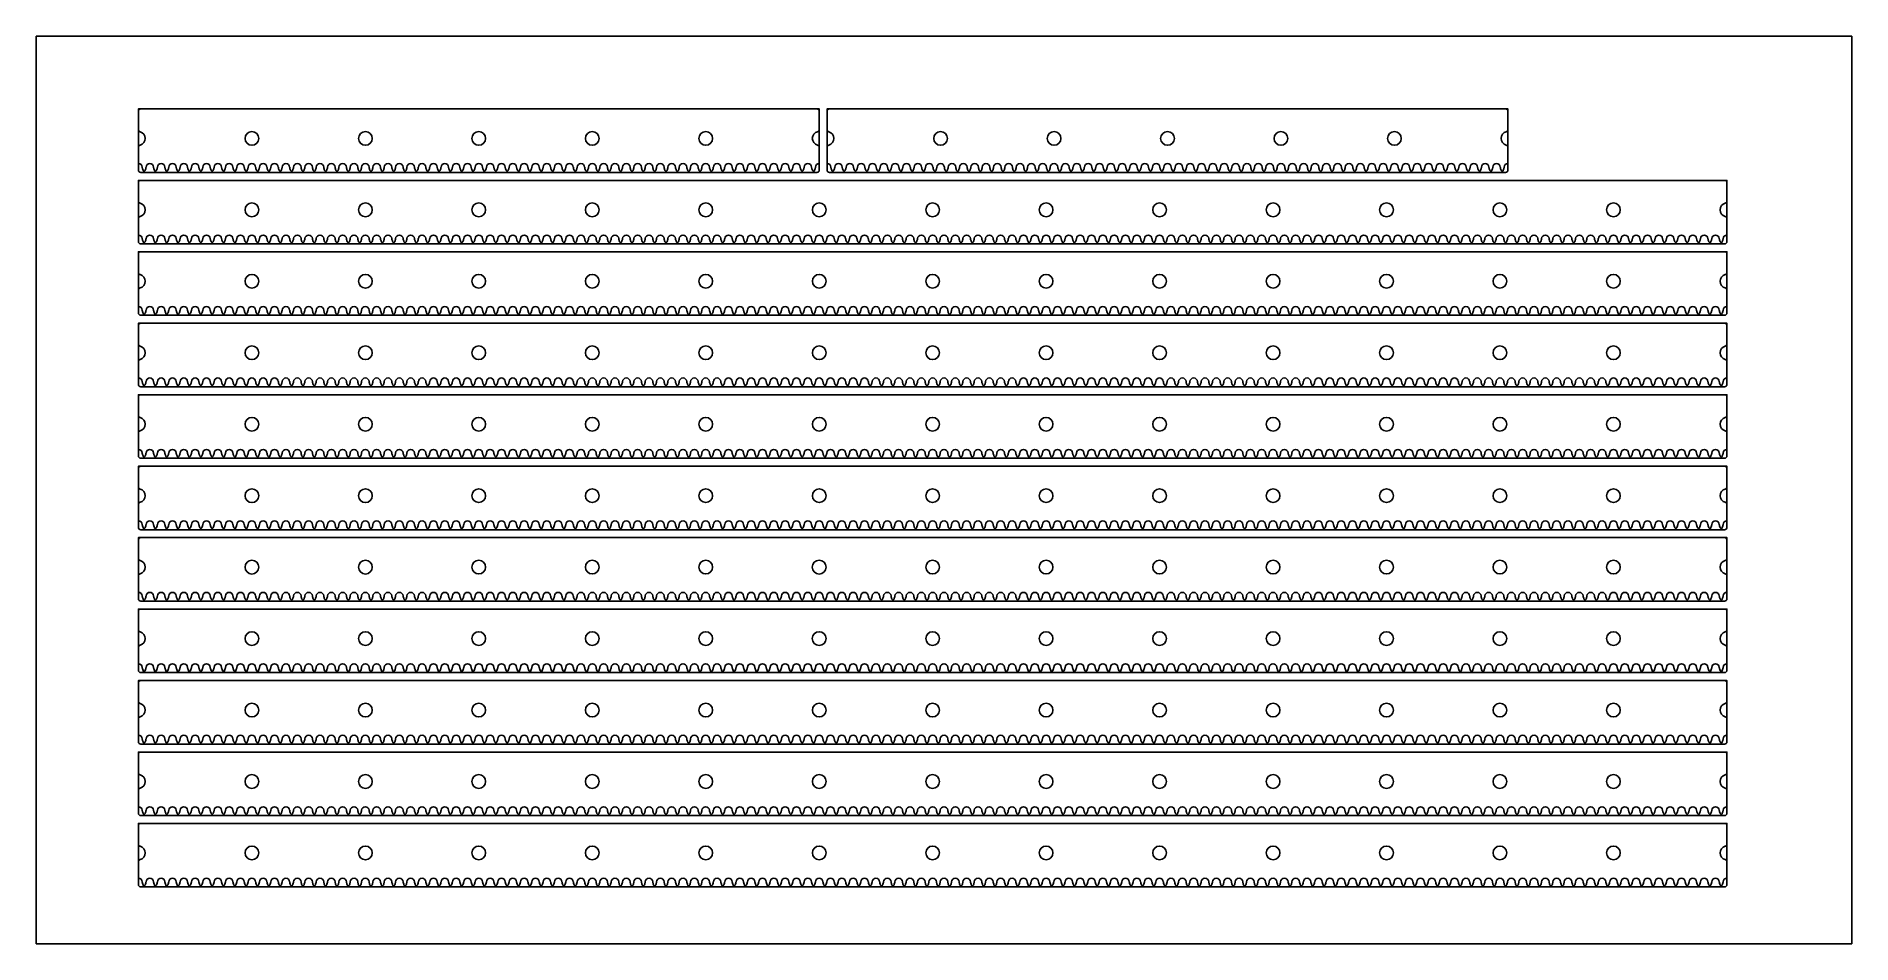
# Model space of a CAD drawing. Extents: x 0 to 800, y 0 to 400.
import ezdxf

# ---------------------------------------------------------------- set-up
doc = ezdxf.new("R2010")
doc.units = 0
doc.header["$MEASUREMENT"] = 0
for name, color, linetype in [('CUTOUT_5MM', 18, 'CONTINUOUS'), ('INSIDE_HOLES_5MM', 18, 'CONTINUOUS'), ('RACK_4MM', 18, 'CONTINUOUS')]:
    doc.layers.add(name, color=color, linetype=linetype)

msp = doc.modelspace()

# ---------------------------------------------------------------- linework, layer by layer
at = {"layer": 'CUTOUT_5MM'}
for p, q in [((45, 367), (45, 358.9)), ((344, 368), (46, 368)), ((345, 358.9), (345, 367)), ((348.5, 367), (348.5, 358.9)), ((647.5, 368), (349.5, 368)), ((648.5, 358.9), (648.5, 367)), ((45, 351.1), (45, 341)), ((345, 341), (345, 351.1)), ((348.5, 351.1), (348.5, 341)), ((648.5, 341), (648.5, 351.1)), ((46, 340), (344, 340)), ((744, 336.5), (46, 336.5)), ((349.5, 340), (647.5, 340)), ((45, 335.5), (45, 327.4)), ((745, 327.4), (745, 335.5)), ((45, 319.6), (45, 309.5)), ((745, 309.5), (745, 319.6)), ((46, 308.5), (744, 308.5)), ((744, 305), (46, 305)), ((45, 304), (45, 295.9)), ((745, 295.9), (745, 304)), ((45, 288.1), (45, 278)), ((745, 278), (745, 288.1)), ((45, 272.5), (45, 264.4)), ((46, 277), (744, 277)), ((744, 273.5), (46, 273.5)), ((745, 264.4), (745, 272.5)), ((45, 256.6), (45, 246.5)), ((745, 246.5), (745, 256.6)), ((45, 241), (45, 232.9)), ((46, 245.5), (744, 245.5)), ((744, 242), (46, 242)), ((745, 232.9), (745, 241)), ((45, 225.1), (45, 215)), ((745, 215), (745, 225.1)), ((45, 209.5), (45, 201.4)), ((46, 214), (744, 214)), ((744, 210.5), (46, 210.5)), ((745, 201.4), (745, 209.5)), ((45, 193.6), (45, 183.5)), ((745, 183.5), (745, 193.6)), ((45, 178), (45, 169.9)), ((46, 182.5), (744, 182.5)), ((744, 179), (46, 179)), ((745, 169.9), (745, 178)), ((45, 162.1), (45, 152)), ((745, 152), (745, 162.1)), ((45, 146.5), (45, 138.4)), ((46, 151), (744, 151)), ((744, 147.5), (46, 147.5)), ((745, 138.4), (745, 146.5)), ((45, 130.6), (45, 120.5)), ((745, 120.5), (745, 130.6)), ((45, 115), (45, 106.9)), ((46, 119.5), (744, 119.5)), ((744, 116), (46, 116)), ((745, 106.9), (745, 115)), ((45, 99.1), (45, 89)), ((745, 89), (745, 99.1)), ((46, 88), (744, 88)), ((45, 83.5), (45, 75.4)), ((744, 84.5), (46, 84.5)), ((745, 75.4), (745, 83.5)), ((45, 67.6), (45, 57.5)), ((745, 57.5), (745, 67.6)), ((46, 56.5), (744, 56.5)), ((45, 52), (45, 43.9)), ((744, 53), (46, 53)), ((745, 43.9), (745, 52)), ((45, 36.1), (45, 26)), ((745, 26), (745, 36.1)), ((46, 25), (744, 25))]:
    msp.add_line(p, q, dxfattribs=at)
for centre, radius, start, end in [((46, 367), 1, 90, 180), ((344, 367), 1, 0, 90), ((349.5, 367), 1, 90, 180), ((647.5, 367), 1, 0, 90), ((46, 358.9), 1, 180, 255.61436), ((46, 351.1), 1, 104.38564, 180), ((45, 355), 3.02, 284.38564, 75.61436), ((345, 355), 3.03, 104.38564, 255.61436), ((344, 358.9), 1, 284.38564, 360), ((344, 351.1), 1, 0, 75.61436), ((349.5, 358.9), 1, 180, 255.61436), ((349.5, 351.1), 1, 104.38564, 180), ((348.5, 355), 3.02, 284.38564, 75.61436), ((648.5, 355), 3.03, 104.38564, 255.61436), ((647.5, 358.9), 1, 284.38564, 360), ((647.5, 351.1), 1, 0, 75.61436), ((46, 341), 1, 180, 270), ((46, 335.5), 1, 90, 180), ((344, 341), 1, 270, 360), ((349.5, 341), 1, 180, 270), ((647.5, 341), 1, 270, 360), ((744, 335.5), 1, 0, 90), ((46, 327.4), 1, 180, 255.61436), ((46, 319.6), 1, 104.38564, 180), ((45, 323.5), 3.02, 284.38564, 75.61436), ((745, 323.5), 3.02, 104.38564, 255.61436), ((744, 327.4), 1, 284.38564, 360), ((744, 319.6), 1, 0, 75.61436), ((46, 309.5), 1, 180, 270), ((46, 304), 1, 90, 180), ((744, 309.5), 1, 270, 360), ((744, 304), 1, 0, 90), ((46, 295.9), 1, 180, 255.61436), ((46, 288.1), 1, 104.38564, 180), ((45, 292), 3.02, 284.38564, 75.61436), ((745, 292), 3.02, 104.38564, 255.61436), ((744, 295.9), 1, 284.38564, 360), ((744, 288.1), 1, 0, 75.61436), ((46, 278), 1, 180, 270), ((46, 272.5), 1, 90, 180), ((744, 278), 1, 270, 360), ((744, 272.5), 1, 0, 90), ((46, 264.4), 1, 180, 255.61436), ((744, 264.4), 1, 284.38564, 360), ((46, 256.6), 1, 104.38564, 180), ((45, 260.5), 3.02, 284.38564, 75.61436), ((745, 260.5), 3.02, 104.38564, 255.61436), ((744, 256.6), 1, 0, 75.61436), ((46, 246.5), 1, 180, 270), ((46, 241), 1, 90, 180), ((744, 246.5), 1, 270, 360), ((744, 241), 1, 0, 90), ((46, 232.9), 1, 180, 255.61436), ((744, 232.9), 1, 284.38564, 360), ((46, 225.1), 1, 104.38564, 180), ((45, 229), 3.02, 284.38564, 75.61436), ((745, 229), 3.02, 104.38564, 255.61436), ((744, 225.1), 1, 0, 75.61436), ((46, 215), 1, 180, 270), ((46, 209.5), 1, 90, 180), ((744, 215), 1, 270, 360), ((744, 209.5), 1, 0, 90), ((46, 201.4), 1, 180, 255.61436), ((45, 197.5), 3.02, 284.38564, 75.61436), ((745, 197.5), 3.02, 104.38564, 255.61436), ((744, 201.4), 1, 284.38564, 360), ((46, 193.6), 1, 104.38564, 180), ((744, 193.6), 1, 0, 75.61436), ((46, 183.5), 1, 180, 270), ((46, 178), 1, 90, 180), ((744, 183.5), 1, 270, 360), ((744, 178), 1, 0, 90), ((46, 169.9), 1, 180, 255.61436), ((45, 166), 3.02, 284.38564, 75.61436), ((745, 166), 3.02, 104.38564, 255.61436), ((744, 169.9), 1, 284.38564, 360), ((46, 162.1), 1, 104.38564, 180), ((744, 162.1), 1, 0, 75.61436), ((46, 152), 1, 180, 270), ((46, 146.5), 1, 90, 180), ((744, 152), 1, 270, 360), ((744, 146.5), 1, 0, 90), ((46, 138.4), 1, 180, 255.61436), ((45, 134.5), 3.02, 284.38564, 75.61436), ((745, 134.5), 3.02, 104.38564, 255.61436), ((744, 138.4), 1, 284.38564, 360), ((46, 130.6), 1, 104.38564, 180), ((744, 130.6), 1, 0, 75.61436), ((46, 120.5), 1, 180, 270), ((744, 120.5), 1, 270, 360), ((46, 115), 1, 90, 180), ((744, 115), 1, 0, 90), ((46, 106.9), 1, 180, 255.61436), ((45, 103), 3.02, 284.38564, 75.61436), ((745, 103), 3.02, 104.38564, 255.61436), ((744, 106.9), 1, 284.38564, 360), ((46, 99.1), 1, 104.38564, 180), ((744, 99.1), 1, 0, 75.61436), ((46, 89), 1, 180, 270), ((744, 89), 1, 270, 360), ((46, 83.5), 1, 90, 180), ((744, 83.5), 1, 0, 90), ((46, 75.4), 1, 180, 255.61436), ((45, 71.5), 3.02, 284.38564, 75.61436), ((745, 71.5), 3.03, 104.38564, 255.61436), ((744, 75.4), 1, 284.38564, 360), ((46, 67.6), 1, 104.38564, 180), ((744, 67.6), 1, 0, 75.61436), ((46, 57.5), 1, 180, 270), ((744, 57.5), 1, 270, 360), ((46, 52), 1, 90, 180), ((744, 52), 1, 0, 90), ((46, 43.9), 1, 180, 255.61436), ((45, 40), 3.02, 284.38564, 75.61436), ((745, 40), 3.02, 104.38564, 255.61436), ((744, 43.9), 1, 284.38564, 360), ((46, 36.1), 1, 104.38564, 180), ((744, 36.1), 1, 0, 75.61436), ((46, 26), 1, 180, 270), ((744, 26), 1, 270, 360)]:
    msp.add_arc(centre, radius, start, end, dxfattribs=at)
at = {"layer": 'INSIDE_HOLES_5MM'}
for centre, radius in [((95, 355), 3.03), ((145, 355), 3.03), ((195, 355), 3.02), ((245, 355), 3.02), ((295, 355), 3.02), ((398.5, 355), 3.03), ((448.5, 355), 3.02), ((498.5, 355), 3.02), ((548.5, 355), 3.02), ((598.5, 355), 3.02), ((95, 323.5), 3.03), ((145, 323.5), 3.03), ((195, 323.5), 3.02), ((245, 323.5), 3.02), ((295, 323.5), 3.03), ((345, 323.5), 3.02), ((395, 323.5), 3.02), ((445, 323.5), 3.02), ((495, 323.5), 3.02), ((545, 323.5), 3.02), ((595, 323.5), 3.02), ((645, 323.5), 3.02), ((695, 323.5), 3.02), ((95, 292), 3.03), ((145, 292), 3.03), ((195, 292), 3.02), ((245, 292), 3.02), ((295, 292), 3.02), ((345, 292), 3.02), ((395, 292), 3.02), ((445, 292), 3.02), ((495, 292), 3.02), ((545, 292), 3.02), ((595, 292), 3.02), ((645, 292), 3.02), ((695, 292), 3.02), ((95, 260.5), 3.03), ((145, 260.5), 3.03), ((195, 260.5), 3.02), ((245, 260.5), 3.03), ((295, 260.5), 3.03), ((345, 260.5), 3.02), ((395, 260.5), 3.02), ((445, 260.5), 3.03), ((495, 260.5), 3.02), ((545, 260.5), 3.02), ((595, 260.5), 3.02), ((645, 260.5), 3.03), ((695, 260.5), 3.02), ((95, 229), 3.03), ((145, 229), 3.03), ((195, 229), 3.02), ((245, 229), 3.02), ((295, 229), 3.02), ((345, 229), 3.02), ((395, 229), 3.02), ((445, 229), 3.02), ((495, 229), 3.02), ((545, 229), 3.02), ((595, 229), 3.02), ((645, 229), 3.02), ((695, 229), 3.03), ((95, 197.5), 3.03), ((145, 197.5), 3.03), ((195, 197.5), 3.02), ((245, 197.5), 3.02), ((295, 197.5), 3.02), ((345, 197.5), 3.02), ((395, 197.5), 3.02), ((445, 197.5), 3.02), ((495, 197.5), 3.02), ((545, 197.5), 3.02), ((595, 197.5), 3.02), ((645, 197.5), 3.02), ((695, 197.5), 3.02), ((95, 166), 3.03), ((145, 166), 3.03), ((195, 166), 3.02), ((245, 166), 3.02), ((295, 166), 3.02), ((345, 166), 3.03), ((395, 166), 3.02), ((445, 166), 3.02), ((495, 166), 3.02), ((545, 166), 3.02), ((595, 166), 3.02), ((645, 166), 3.02), ((695, 166), 3.02), ((95, 134.5), 3.03), ((145, 134.5), 3.03), ((195, 134.5), 3.02), ((245, 134.5), 3.02), ((295, 134.5), 3.02), ((345, 134.5), 3.03), ((395, 134.5), 3.02), ((445, 134.5), 3.02), ((495, 134.5), 3.02), ((545, 134.5), 3.02), ((595, 134.5), 3.02), ((645, 134.5), 3.02), ((695, 134.5), 3.02), ((95, 103), 3.03), ((145, 103), 3.03), ((195, 103), 3.02), ((245, 103), 3.02), ((295, 103), 3.02), ((345, 103), 3.02), ((395, 103), 3.02), ((445, 103), 3.02), ((495, 103), 3.02), ((545, 103), 3.02), ((595, 103), 3.02), ((645, 103), 3.02), ((695, 103), 3.02), ((95, 71.5), 3.03), ((145, 71.5), 3.03), ((195, 71.5), 3.02), ((245, 71.5), 3.03), ((295, 71.5), 3.02), ((345, 71.5), 3.02), ((395, 71.5), 3.02), ((445, 71.5), 3.02), ((495, 71.5), 3.02), ((545, 71.5), 3.02), ((595, 71.5), 3.02), ((645, 71.5), 3.02), ((695, 71.5), 3.03), ((95, 40), 3.03), ((145, 40), 3.03), ((195, 40), 3.02), ((245, 40), 3.02), ((295, 40), 3.02), ((345, 40), 3.02), ((395, 40), 3.02), ((445, 40), 3.02), ((495, 40), 3.02), ((545, 40), 3.02), ((595, 40), 3.02), ((645, 40), 3.02), ((695, 40), 3.02)]:
    msp.add_circle(centre, radius, dxfattribs=at)
at = {"layer": 'RACK_4MM'}
for p, q in [((46.65, 342.31), (46.65, 342.26)), ((48.35, 342.26), (48.35, 342.31)), ((51.65, 342.31), (51.65, 342.26)), ((53.35, 342.26), (53.35, 342.31)), ((56.65, 342.31), (56.65, 342.26)), ((58.35, 342.26), (58.35, 342.31)), ((61.65, 342.31), (61.65, 342.26)), ((63.35, 342.26), (63.35, 342.31)), ((66.65, 342.31), (66.65, 342.26)), ((68.35, 342.26), (68.35, 342.31)), ((71.65, 342.31), (71.65, 342.26)), ((73.35, 342.26), (73.35, 342.31)), ((76.65, 342.31), (76.65, 342.26)), ((78.35, 342.26), (78.35, 342.31)), ((81.65, 342.31), (81.65, 342.26)), ((83.35, 342.26), (83.35, 342.31)), ((86.65, 342.31), (86.65, 342.26)), ((88.35, 342.26), (88.35, 342.31)), ((91.65, 342.31), (91.65, 342.26)), ((93.35, 342.26), (93.35, 342.31)), ((96.65, 342.31), (96.65, 342.26)), ((98.35, 342.26), (98.35, 342.31)), ((101.65, 342.31), (101.65, 342.26)), ((103.35, 342.26), (103.35, 342.31)), ((106.65, 342.31), (106.65, 342.26)), ((108.35, 342.26), (108.35, 342.31)), ((111.65, 342.31), (111.65, 342.26)), ((113.35, 342.26), (113.35, 342.31)), ((116.65, 342.31), (116.65, 342.26)), ((118.35, 342.26), (118.35, 342.31)), ((121.65, 342.31), (121.65, 342.26)), ((123.35, 342.26), (123.35, 342.31)), ((126.65, 342.31), (126.65, 342.26)), ((128.35, 342.26), (128.35, 342.31)), ((131.65, 342.31), (131.65, 342.26)), ((133.35, 342.26), (133.35, 342.31)), ((136.65, 342.31), (136.65, 342.26)), ((138.35, 342.26), (138.35, 342.31)), ((141.65, 342.31), (141.65, 342.26)), ((143.35, 342.26), (143.35, 342.31)), ((146.65, 342.31), (146.65, 342.26)), ((148.35, 342.26), (148.35, 342.31)), ((151.65, 342.31), (151.65, 342.26)), ((153.35, 342.26), (153.35, 342.31)), ((156.65, 342.31), (156.65, 342.26)), ((158.35, 342.26), (158.35, 342.31)), ((161.65, 342.31), (161.65, 342.26)), ((163.35, 342.26), (163.35, 342.31)), ((166.65, 342.31), (166.65, 342.26)), ((168.35, 342.26), (168.35, 342.31)), ((171.65, 342.31), (171.65, 342.26)), ((173.35, 342.26), (173.35, 342.31)), ((176.65, 342.31), (176.65, 342.26)), ((178.35, 342.26), (178.35, 342.31)), ((181.65, 342.31), (181.65, 342.26)), ((183.35, 342.26), (183.35, 342.31)), ((186.65, 342.31), (186.65, 342.26)), ((188.35, 342.26), (188.35, 342.31)), ((191.65, 342.31), (191.65, 342.26)), ((193.35, 342.26), (193.35, 342.31)), ((196.65, 342.31), (196.65, 342.26)), ((198.35, 342.26), (198.35, 342.31)), ((201.65, 342.31), (201.65, 342.26)), ((203.35, 342.26), (203.35, 342.31)), ((206.65, 342.31), (206.65, 342.26)), ((208.35, 342.26), (208.35, 342.31)), ((211.65, 342.31), (211.65, 342.26)), ((213.35, 342.26), (213.35, 342.31)), ((216.65, 342.31), (216.65, 342.26)), ((218.35, 342.26), (218.35, 342.31)), ((221.65, 342.31), (221.65, 342.26)), ((223.35, 342.26), (223.35, 342.31)), ((226.65, 342.31), (226.65, 342.26)), ((228.35, 342.26), (228.35, 342.31)), ((231.65, 342.31), (231.65, 342.26)), ((233.35, 342.26), (233.35, 342.31)), ((236.65, 342.31), (236.65, 342.26)), ((238.35, 342.26), (238.35, 342.31)), ((241.65, 342.31), (241.65, 342.26)), ((243.35, 342.26), (243.35, 342.31)), ((246.65, 342.31), (246.65, 342.26)), ((248.35, 342.26), (248.35, 342.31)), ((251.65, 342.31), (251.65, 342.26)), ((253.35, 342.26), (253.35, 342.31)), ((256.65, 342.31), (256.65, 342.26)), ((258.35, 342.26), (258.35, 342.31)), ((261.65, 342.31), (261.65, 342.26)), ((263.35, 342.26), (263.35, 342.31)), ((266.65, 342.31), (266.65, 342.26)), ((268.35, 342.26), (268.35, 342.31)), ((271.65, 342.31), (271.65, 342.26)), ((273.35, 342.26), (273.35, 342.31)), ((276.65, 342.31), (276.65, 342.26)), ((278.35, 342.26), (278.35, 342.31)), ((281.65, 342.31), (281.65, 342.26)), ((283.35, 342.26), (283.35, 342.31)), ((286.65, 342.31), (286.65, 342.26)), ((288.35, 342.26), (288.35, 342.31)), ((291.65, 342.31), (291.65, 342.26)), ((293.35, 342.26), (293.35, 342.31)), ((296.65, 342.31), (296.65, 342.26)), ((298.35, 342.26), (298.35, 342.31)), ((301.65, 342.31), (301.65, 342.26)), ((303.35, 342.26), (303.35, 342.31)), ((306.65, 342.31), (306.65, 342.26)), ((308.35, 342.26), (308.35, 342.31)), ((311.65, 342.31), (311.65, 342.26)), ((313.35, 342.26), (313.35, 342.31)), ((316.65, 342.31), (316.65, 342.26)), ((318.35, 342.26), (318.35, 342.31)), ((321.65, 342.31), (321.65, 342.26)), ((323.35, 342.26), (323.35, 342.31)), ((326.65, 342.31), (326.65, 342.26)), ((328.35, 342.26), (328.35, 342.31)), ((331.65, 342.31), (331.65, 342.26)), ((333.35, 342.26), (333.35, 342.31)), ((336.65, 342.31), (336.65, 342.26)), ((338.35, 342.26), (338.35, 342.31)), ((341.65, 342.31), (341.65, 342.26)), ((343.35, 342.26), (343.35, 342.31)), ((350.15, 342.31), (350.15, 342.26)), ((351.85, 342.26), (351.85, 342.31)), ((355.15, 342.31), (355.15, 342.26)), ((356.85, 342.26), (356.85, 342.31)), ((360.15, 342.31), (360.15, 342.26)), ((361.85, 342.26), (361.85, 342.31)), ((365.15, 342.31), (365.15, 342.26)), ((366.85, 342.26), (366.85, 342.31)), ((370.15, 342.31), (370.15, 342.26)), ((371.85, 342.26), (371.85, 342.31)), ((375.15, 342.31), (375.15, 342.26)), ((376.85, 342.26), (376.85, 342.31)), ((380.15, 342.31), (380.15, 342.26)), ((381.85, 342.26), (381.85, 342.31)), ((385.15, 342.31), (385.15, 342.26)), ((386.85, 342.26), (386.85, 342.31)), ((390.15, 342.31), (390.15, 342.26)), ((391.85, 342.26), (391.85, 342.31)), ((395.15, 342.31), (395.15, 342.26)), ((396.85, 342.26), (396.85, 342.31)), ((400.15, 342.31), (400.15, 342.26)), ((401.85, 342.26), (401.85, 342.31)), ((405.15, 342.31), (405.15, 342.26)), ((406.85, 342.26), (406.85, 342.31)), ((410.15, 342.31), (410.15, 342.26)), ((411.85, 342.26), (411.85, 342.31)), ((415.15, 342.31), (415.15, 342.26)), ((416.85, 342.26), (416.85, 342.31)), ((420.15, 342.31), (420.15, 342.26)), ((421.85, 342.26), (421.85, 342.31)), ((425.15, 342.31), (425.15, 342.26)), ((426.85, 342.26), (426.85, 342.31)), ((430.15, 342.31), (430.15, 342.26)), ((431.85, 342.26), (431.85, 342.31)), ((435.15, 342.31), (435.15, 342.26)), ((436.85, 342.26), (436.85, 342.31)), ((440.15, 342.31), (440.15, 342.26)), ((441.85, 342.26), (441.85, 342.31)), ((445.15, 342.31), (445.15, 342.26)), ((446.85, 342.26), (446.85, 342.31)), ((450.15, 342.31), (450.15, 342.26)), ((451.85, 342.26), (451.85, 342.31)), ((455.15, 342.31), (455.15, 342.26)), ((456.85, 342.26), (456.85, 342.31)), ((460.15, 342.31), (460.15, 342.26)), ((461.85, 342.26), (461.85, 342.31)), ((465.15, 342.31), (465.15, 342.26)), ((466.85, 342.26), (466.85, 342.31)), ((470.15, 342.31), (470.15, 342.26)), ((471.85, 342.26), (471.85, 342.31)), ((475.15, 342.31), (475.15, 342.26)), ((476.85, 342.26), (476.85, 342.31)), ((480.15, 342.31), (480.15, 342.26)), ((481.85, 342.26), (481.85, 342.31)), ((485.15, 342.31), (485.15, 342.26)), ((486.85, 342.26), (486.85, 342.31)), ((490.15, 342.31), (490.15, 342.26)), ((491.85, 342.26), (491.85, 342.31)), ((495.15, 342.31), (495.15, 342.26)), ((496.85, 342.26), (496.85, 342.31)), ((500.15, 342.31), (500.15, 342.26)), ((501.85, 342.26), (501.85, 342.31)), ((505.15, 342.31), (505.15, 342.26)), ((506.85, 342.26), (506.85, 342.31)), ((510.15, 342.31), (510.15, 342.26)), ((511.85, 342.26), (511.85, 342.31)), ((515.15, 342.31), (515.15, 342.26)), ((516.85, 342.26), (516.85, 342.31)), ((520.15, 342.31), (520.15, 342.26)), ((521.85, 342.26), (521.85, 342.31)), ((525.15, 342.31), (525.15, 342.26)), ((526.85, 342.26), (526.85, 342.31)), ((530.15, 342.31), (530.15, 342.26)), ((531.85, 342.26), (531.85, 342.31)), ((535.15, 342.31), (535.15, 342.26)), ((536.85, 342.26), (536.85, 342.31)), ((540.15, 342.31), (540.15, 342.26)), ((541.85, 342.26), (541.85, 342.31)), ((545.15, 342.31), (545.15, 342.26)), ((546.85, 342.26), (546.85, 342.31)), ((550.15, 342.31), (550.15, 342.26)), ((551.85, 342.26), (551.85, 342.31)), ((555.15, 342.31), (555.15, 342.26)), ((556.85, 342.26), (556.85, 342.31)), ((560.15, 342.31), (560.15, 342.26)), ((561.85, 342.26), (561.85, 342.31)), ((565.15, 342.31), (565.15, 342.26)), ((566.85, 342.26), (566.85, 342.31)), ((570.15, 342.31), (570.15, 342.26)), ((571.85, 342.26), (571.85, 342.31)), ((575.15, 342.31), (575.15, 342.26)), ((576.85, 342.26), (576.85, 342.31)), ((580.15, 342.31), (580.15, 342.26)), ((581.85, 342.26), (581.85, 342.31)), ((585.15, 342.31), (585.15, 342.26)), ((586.85, 342.26), (586.85, 342.31)), ((590.15, 342.31), (590.15, 342.26)), ((591.85, 342.26), (591.85, 342.31)), ((595.15, 342.31), (595.15, 342.26)), ((596.85, 342.26), (596.85, 342.31)), ((600.15, 342.31), (600.15, 342.26)), ((601.85, 342.26), (601.85, 342.31)), ((605.15, 342.31), (605.15, 342.26)), ((606.85, 342.26), (606.85, 342.31)), ((610.15, 342.31), (610.15, 342.26)), ((611.85, 342.26), (611.85, 342.31)), ((615.15, 342.31), (615.15, 342.26)), ((616.85, 342.26), (616.85, 342.31)), ((620.15, 342.31), (620.15, 342.26)), ((621.85, 342.26), (621.85, 342.31)), ((625.15, 342.31), (625.15, 342.26)), ((626.85, 342.26), (626.85, 342.31)), ((630.15, 342.31), (630.15, 342.26)), ((631.85, 342.26), (631.85, 342.31)), ((635.15, 342.31), (635.15, 342.26)), ((636.85, 342.26), (636.85, 342.31)), ((640.15, 342.31), (640.15, 342.26)), ((641.85, 342.26), (641.85, 342.31)), ((645.15, 342.31), (645.15, 342.26)), ((646.85, 342.26), (646.85, 342.31)), ((46.65, 310.81), (46.65, 310.76)), ((48.35, 310.76), (48.35, 310.81)), ((51.65, 310.81), (51.65, 310.76)), ((53.35, 310.76), (53.35, 310.81)), ((56.65, 310.81), (56.65, 310.76)), ((58.35, 310.76), (58.35, 310.81)), ((61.65, 310.81), (61.65, 310.76)), ((63.35, 310.76), (63.35, 310.81)), ((66.65, 310.81), (66.65, 310.76)), ((68.35, 310.76), (68.35, 310.81)), ((71.65, 310.81), (71.65, 310.76)), ((73.35, 310.76), (73.35, 310.81)), ((76.65, 310.81), (76.65, 310.76)), ((78.35, 310.76), (78.35, 310.81)), ((81.65, 310.81), (81.65, 310.76)), ((83.35, 310.76), (83.35, 310.81)), ((86.65, 310.81), (86.65, 310.76)), ((88.35, 310.76), (88.35, 310.81)), ((91.65, 310.81), (91.65, 310.76)), ((93.35, 310.76), (93.35, 310.81)), ((96.65, 310.81), (96.65, 310.76)), ((98.35, 310.76), (98.35, 310.81)), ((101.65, 310.81), (101.65, 310.76)), ((103.35, 310.76), (103.35, 310.81)), ((106.65, 310.81), (106.65, 310.76)), ((108.35, 310.76), (108.35, 310.81)), ((111.65, 310.81), (111.65, 310.76)), ((113.35, 310.76), (113.35, 310.81)), ((116.65, 310.81), (116.65, 310.76)), ((118.35, 310.76), (118.35, 310.81)), ((121.65, 310.81), (121.65, 310.76)), ((123.35, 310.76), (123.35, 310.81)), ((126.65, 310.81), (126.65, 310.76)), ((128.35, 310.76), (128.35, 310.81)), ((131.65, 310.81), (131.65, 310.76)), ((133.35, 310.76), (133.35, 310.81)), ((136.65, 310.81), (136.65, 310.76)), ((138.35, 310.76), (138.35, 310.81)), ((141.65, 310.81), (141.65, 310.76)), ((143.35, 310.76), (143.35, 310.81)), ((146.65, 310.81), (146.65, 310.76)), ((148.35, 310.76), (148.35, 310.81)), ((151.65, 310.81), (151.65, 310.76)), ((153.35, 310.76), (153.35, 310.81)), ((156.65, 310.81), (156.65, 310.76)), ((158.35, 310.76), (158.35, 310.81)), ((161.65, 310.81), (161.65, 310.76)), ((163.35, 310.76), (163.35, 310.81)), ((166.65, 310.81), (166.65, 310.76)), ((168.35, 310.76), (168.35, 310.81)), ((171.65, 310.81), (171.65, 310.76)), ((173.35, 310.76), (173.35, 310.81)), ((176.65, 310.81), (176.65, 310.76)), ((178.35, 310.76), (178.35, 310.81)), ((181.65, 310.81), (181.65, 310.76)), ((183.35, 310.76), (183.35, 310.81)), ((186.65, 310.81), (186.65, 310.76)), ((188.35, 310.76), (188.35, 310.81)), ((191.65, 310.81), (191.65, 310.76)), ((193.35, 310.76), (193.35, 310.81)), ((196.65, 310.81), (196.65, 310.76)), ((198.35, 310.76), (198.35, 310.81)), ((201.65, 310.81), (201.65, 310.76)), ((203.35, 310.76), (203.35, 310.81)), ((206.65, 310.81), (206.65, 310.76)), ((208.35, 310.76), (208.35, 310.81)), ((211.65, 310.81), (211.65, 310.76)), ((213.35, 310.76), (213.35, 310.81)), ((216.65, 310.81), (216.65, 310.76)), ((218.35, 310.76), (218.35, 310.81)), ((221.65, 310.81), (221.65, 310.76)), ((223.35, 310.76), (223.35, 310.81)), ((226.65, 310.81), (226.65, 310.76)), ((228.35, 310.76), (228.35, 310.81)), ((231.65, 310.81), (231.65, 310.76)), ((233.35, 310.76), (233.35, 310.81)), ((236.65, 310.81), (236.65, 310.76)), ((238.35, 310.76), (238.35, 310.81)), ((241.65, 310.81), (241.65, 310.76)), ((243.35, 310.76), (243.35, 310.81)), ((246.65, 310.81), (246.65, 310.76)), ((248.35, 310.76), (248.35, 310.81)), ((251.65, 310.81), (251.65, 310.76)), ((253.35, 310.76), (253.35, 310.81)), ((256.65, 310.81), (256.65, 310.76)), ((258.35, 310.76), (258.35, 310.81)), ((261.65, 310.81), (261.65, 310.76)), ((263.35, 310.76), (263.35, 310.81)), ((266.65, 310.81), (266.65, 310.76)), ((268.35, 310.76), (268.35, 310.81)), ((271.65, 310.81), (271.65, 310.76)), ((273.35, 310.76), (273.35, 310.81)), ((276.65, 310.81), (276.65, 310.76)), ((278.35, 310.76), (278.35, 310.81)), ((281.65, 310.81), (281.65, 310.76)), ((283.35, 310.76), (283.35, 310.81)), ((286.65, 310.81), (286.65, 310.76)), ((288.35, 310.76), (288.35, 310.81)), ((291.65, 310.81), (291.65, 310.76)), ((293.35, 310.76), (293.35, 310.81)), ((296.65, 310.81), (296.65, 310.76)), ((298.35, 310.76), (298.35, 310.81)), ((301.65, 310.81), (301.65, 310.76)), ((303.35, 310.76), (303.35, 310.81)), ((306.65, 310.81), (306.65, 310.76)), ((308.35, 310.76), (308.35, 310.81)), ((311.65, 310.81), (311.65, 310.76)), ((313.35, 310.76), (313.35, 310.81)), ((316.65, 310.81), (316.65, 310.76)), ((318.35, 310.76), (318.35, 310.81)), ((321.65, 310.81), (321.65, 310.76)), ((323.35, 310.76), (323.35, 310.81)), ((326.65, 310.81), (326.65, 310.76)), ((328.35, 310.76), (328.35, 310.81)), ((331.65, 310.81), (331.65, 310.76)), ((333.35, 310.76), (333.35, 310.81)), ((336.65, 310.81), (336.65, 310.76)), ((338.35, 310.76), (338.35, 310.81)), ((341.65, 310.81), (341.65, 310.76)), ((343.35, 310.76), (343.35, 310.81)), ((346.65, 310.81), (346.65, 310.76)), ((348.35, 310.76), (348.35, 310.81)), ((351.65, 310.81), (351.65, 310.76)), ((353.35, 310.76), (353.35, 310.81)), ((356.65, 310.81), (356.65, 310.76)), ((358.35, 310.76), (358.35, 310.81)), ((361.65, 310.81), (361.65, 310.76)), ((363.35, 310.76), (363.35, 310.81)), ((366.65, 310.81), (366.65, 310.76)), ((368.35, 310.76), (368.35, 310.81)), ((371.65, 310.81), (371.65, 310.76)), ((373.35, 310.76), (373.35, 310.81)), ((376.65, 310.81), (376.65, 310.76)), ((378.35, 310.76), (378.35, 310.81)), ((381.65, 310.81), (381.65, 310.76)), ((383.35, 310.76), (383.35, 310.81)), ((386.65, 310.81), (386.65, 310.76)), ((388.35, 310.76), (388.35, 310.81)), ((391.65, 310.81), (391.65, 310.76)), ((393.35, 310.76), (393.35, 310.81)), ((396.65, 310.81), (396.65, 310.76)), ((398.35, 310.76), (398.35, 310.81)), ((401.65, 310.81), (401.65, 310.76)), ((403.35, 310.76), (403.35, 310.81)), ((406.65, 310.81), (406.65, 310.76)), ((408.35, 310.76), (408.35, 310.81)), ((411.65, 310.81), (411.65, 310.76)), ((413.35, 310.76), (413.35, 310.81)), ((416.65, 310.81), (416.65, 310.76)), ((418.35, 310.76), (418.35, 310.81)), ((421.65, 310.81), (421.65, 310.76)), ((423.35, 310.76), (423.35, 310.81)), ((426.65, 310.81), (426.65, 310.76)), ((428.35, 310.76), (428.35, 310.81)), ((431.65, 310.81), (431.65, 310.76)), ((433.35, 310.76), (433.35, 310.81)), ((436.65, 310.81), (436.65, 310.76)), ((438.35, 310.76), (438.35, 310.81)), ((441.65, 310.81), (441.65, 310.76)), ((443.35, 310.76), (443.35, 310.81)), ((446.65, 310.81), (446.65, 310.76)), ((448.35, 310.76), (448.35, 310.81)), ((451.65, 310.81), (451.65, 310.76)), ((453.35, 310.76), (453.35, 310.81)), ((456.65, 310.81), (456.65, 310.76)), ((458.35, 310.76), (458.35, 310.81)), ((461.65, 310.81), (461.65, 310.76)), ((463.35, 310.76), (463.35, 310.81)), ((466.65, 310.81), (466.65, 310.76)), ((468.35, 310.76), (468.35, 310.81)), ((471.65, 310.81), (471.65, 310.76)), ((473.35, 310.76), (473.35, 310.81)), ((476.65, 310.81), (476.65, 310.76)), ((478.35, 310.76), (478.35, 310.81)), ((481.65, 310.81), (481.65, 310.76)), ((483.35, 310.76), (483.35, 310.81)), ((486.65, 310.81), (486.65, 310.76)), ((488.35, 310.76), (488.35, 310.81)), ((491.65, 310.81), (491.65, 310.76)), ((493.35, 310.76), (493.35, 310.81)), ((496.65, 310.81), (496.65, 310.76)), ((498.35, 310.76), (498.35, 310.81)), ((501.65, 310.81), (501.65, 310.76)), ((503.35, 310.76), (503.35, 310.81)), ((506.65, 310.81), (506.65, 310.76)), ((508.35, 310.76), (508.35, 310.81)), ((511.65, 310.81), (511.65, 310.76)), ((513.35, 310.76), (513.35, 310.81)), ((516.65, 310.81), (516.65, 310.76)), ((518.35, 310.76), (518.35, 310.81)), ((521.65, 310.81), (521.65, 310.76)), ((523.35, 310.76), (523.35, 310.81)), ((526.65, 310.81), (526.65, 310.76)), ((528.35, 310.76), (528.35, 310.81)), ((531.65, 310.81), (531.65, 310.76)), ((533.35, 310.76), (533.35, 310.81)), ((536.65, 310.81), (536.65, 310.76)), ((538.35, 310.76), (538.35, 310.81)), ((541.65, 310.81), (541.65, 310.76)), ((543.35, 310.76), (543.35, 310.81)), ((546.65, 310.81), (546.65, 310.76)), ((548.35, 310.76), (548.35, 310.81)), ((551.65, 310.81), (551.65, 310.76)), ((553.35, 310.76), (553.35, 310.81)), ((556.65, 310.81), (556.65, 310.76)), ((558.35, 310.76), (558.35, 310.81)), ((561.65, 310.81), (561.65, 310.76)), ((563.35, 310.76), (563.35, 310.81)), ((566.65, 310.81), (566.65, 310.76)), ((568.35, 310.76), (568.35, 310.81)), ((571.65, 310.81), (571.65, 310.76)), ((573.35, 310.76), (573.35, 310.81)), ((576.65, 310.81), (576.65, 310.76)), ((578.35, 310.76), (578.35, 310.81)), ((581.65, 310.81), (581.65, 310.76)), ((583.35, 310.76), (583.35, 310.81)), ((586.65, 310.81), (586.65, 310.76)), ((588.35, 310.76), (588.35, 310.81)), ((591.65, 310.81), (591.65, 310.76)), ((593.35, 310.76), (593.35, 310.81)), ((596.65, 310.81), (596.65, 310.76)), ((598.35, 310.76), (598.35, 310.81)), ((601.65, 310.81), (601.65, 310.76)), ((603.35, 310.76), (603.35, 310.81)), ((606.65, 310.81), (606.65, 310.76)), ((608.35, 310.76), (608.35, 310.81)), ((611.65, 310.81), (611.65, 310.76)), ((613.35, 310.76), (613.35, 310.81)), ((616.65, 310.81), (616.65, 310.76)), ((618.35, 310.76), (618.35, 310.81)), ((621.65, 310.81), (621.65, 310.76)), ((623.35, 310.76), (623.35, 310.81)), ((626.65, 310.81), (626.65, 310.76)), ((628.35, 310.76), (628.35, 310.81)), ((631.65, 310.81), (631.65, 310.76)), ((633.35, 310.76), (633.35, 310.81)), ((636.65, 310.81), (636.65, 310.76)), ((638.35, 310.76), (638.35, 310.81)), ((641.65, 310.81), (641.65, 310.76)), ((643.35, 310.76), (643.35, 310.81)), ((646.65, 310.81), (646.65, 310.76)), ((648.35, 310.76), (648.35, 310.81)), ((651.65, 310.81), (651.65, 310.76)), ((653.35, 310.76), (653.35, 310.81)), ((656.65, 310.81), (656.65, 310.76)), ((658.35, 310.76), (658.35, 310.81)), ((661.65, 310.81), (661.65, 310.76)), ((663.35, 310.76), (663.35, 310.81)), ((666.65, 310.81), (666.65, 310.76)), ((668.35, 310.76), (668.35, 310.81)), ((671.65, 310.81), (671.65, 310.76)), ((673.35, 310.76), (673.35, 310.81)), ((676.65, 310.81), (676.65, 310.76)), ((678.35, 310.76), (678.35, 310.81)), ((681.65, 310.81), (681.65, 310.76)), ((683.35, 310.76), (683.35, 310.81)), ((686.65, 310.81), (686.65, 310.76)), ((688.35, 310.76), (688.35, 310.81)), ((691.65, 310.81), (691.65, 310.76)), ((693.35, 310.76), (693.35, 310.81)), ((696.65, 310.81), (696.65, 310.76)), ((698.35, 310.76), (698.35, 310.81)), ((701.65, 310.81), (701.65, 310.76)), ((703.35, 310.76), (703.35, 310.81)), ((706.65, 310.81), (706.65, 310.76)), ((708.35, 310.76), (708.35, 310.81)), ((711.65, 310.81), (711.65, 310.76)), ((713.35, 310.76), (713.35, 310.81)), ((716.65, 310.81), (716.65, 310.76)), ((718.35, 310.76), (718.35, 310.81)), ((721.65, 310.81), (721.65, 310.76)), ((723.35, 310.76), (723.35, 310.81)), ((726.65, 310.81), (726.65, 310.76)), ((728.35, 310.76), (728.35, 310.81)), ((731.65, 310.81), (731.65, 310.76)), ((733.35, 310.76), (733.35, 310.81)), ((736.65, 310.81), (736.65, 310.76)), ((738.35, 310.76), (738.35, 310.81)), ((741.65, 310.81), (741.65, 310.76)), ((743.35, 310.76), (743.35, 310.81)), ((46.65, 279.31), (46.65, 279.26)), ((48.35, 279.26), (48.35, 279.31)), ((51.65, 279.31), (51.65, 279.26)), ((53.35, 279.26), (53.35, 279.31)), ((56.65, 279.31), (56.65, 279.26)), ((58.35, 279.26), (58.35, 279.31)), ((61.65, 279.31), (61.65, 279.26)), ((63.35, 279.26), (63.35, 279.31)), ((66.65, 279.31), (66.65, 279.26)), ((68.35, 279.26), (68.35, 279.31)), ((71.65, 279.31), (71.65, 279.26)), ((73.35, 279.26), (73.35, 279.31)), ((76.65, 279.31), (76.65, 279.26)), ((78.35, 279.26), (78.35, 279.31)), ((81.65, 279.31), (81.65, 279.26)), ((83.35, 279.26), (83.35, 279.31)), ((86.65, 279.31), (86.65, 279.26)), ((88.35, 279.26), (88.35, 279.31)), ((91.65, 279.31), (91.65, 279.26)), ((93.35, 279.26), (93.35, 279.31)), ((96.65, 279.31), (96.65, 279.26)), ((98.35, 279.26), (98.35, 279.31)), ((101.65, 279.31), (101.65, 279.26)), ((103.35, 279.26), (103.35, 279.31)), ((106.65, 279.31), (106.65, 279.26)), ((108.35, 279.26), (108.35, 279.31)), ((111.65, 279.31), (111.65, 279.26)), ((113.35, 279.26), (113.35, 279.31)), ((116.65, 279.31), (116.65, 279.26)), ((118.35, 279.26), (118.35, 279.31)), ((121.65, 279.31), (121.65, 279.26)), ((123.35, 279.26), (123.35, 279.31)), ((126.65, 279.31), (126.65, 279.26)), ((128.35, 279.26), (128.35, 279.31)), ((131.65, 279.31), (131.65, 279.26)), ((133.35, 279.26), (133.35, 279.31)), ((136.65, 279.31), (136.65, 279.26)), ((138.35, 279.26), (138.35, 279.31)), ((141.65, 279.31), (141.65, 279.26)), ((143.35, 279.26), (143.35, 279.31)), ((146.65, 279.31), (146.65, 279.26)), ((148.35, 279.26), (148.35, 279.31)), ((151.65, 279.31), (151.65, 279.26)), ((153.35, 279.26), (153.35, 279.31)), ((156.65, 279.31), (156.65, 279.26)), ((158.35, 279.26), (158.35, 279.31)), ((161.65, 279.31), (161.65, 279.26)), ((163.35, 279.26), (163.35, 279.31)), ((166.65, 279.31), (166.65, 279.26)), ((168.35, 279.26), (168.35, 279.31)), ((171.65, 279.31), (171.65, 279.26)), ((173.35, 279.26), (173.35, 279.31)), ((176.65, 279.31), (176.65, 279.26)), ((178.35, 279.26), (178.35, 279.31)), ((181.65, 279.31), (181.65, 279.26)), ((183.35, 279.26), (183.35, 279.31)), ((186.65, 279.31), (186.65, 279.26)), ((188.35, 279.26), (188.35, 279.31)), ((191.65, 279.31), (191.65, 279.26)), ((193.35, 279.26), (193.35, 279.31)), ((196.65, 279.31), (196.65, 279.26)), ((198.35, 279.26), (198.35, 279.31)), ((201.65, 279.31), (201.65, 279.26)), ((203.35, 279.26), (203.35, 279.31)), ((206.65, 279.31), (206.65, 279.26)), ((208.35, 279.26), (208.35, 279.31)), ((211.65, 279.31), (211.65, 279.26)), ((213.35, 279.26), (213.35, 279.31)), ((216.65, 279.31), (216.65, 279.26)), ((218.35, 279.26), (218.35, 279.31)), ((221.65, 279.31), (221.65, 279.26)), ((223.35, 279.26), (223.35, 279.31)), ((226.65, 279.31), (226.65, 279.26)), ((228.35, 279.26), (228.35, 279.31)), ((231.65, 279.31), (231.65, 279.26)), ((233.35, 279.26), (233.35, 279.31)), ((236.65, 279.31), (236.65, 279.26)), ((238.35, 279.26), (238.35, 279.31)), ((241.65, 279.31), (241.65, 279.26)), ((243.35, 279.26), (243.35, 279.31)), ((246.65, 279.31), (246.65, 279.26)), ((248.35, 279.26), (248.35, 279.31)), ((251.65, 279.31), (251.65, 279.26)), ((253.35, 279.26), (253.35, 279.31)), ((256.65, 279.31), (256.65, 279.26)), ((258.35, 279.26), (258.35, 279.31)), ((261.65, 279.31), (261.65, 279.26)), ((263.35, 279.26), (263.35, 279.31)), ((266.65, 279.31), (266.65, 279.26)), ((268.35, 279.26), (268.35, 279.31)), ((271.65, 279.31), (271.65, 279.26)), ((273.35, 279.26), (273.35, 279.31)), ((276.65, 279.31), (276.65, 279.26)), ((278.35, 279.26), (278.35, 279.31)), ((281.65, 279.31), (281.65, 279.26)), ((283.35, 279.26), (283.35, 279.31)), ((286.65, 279.31), (286.65, 279.26)), ((288.35, 279.26), (288.35, 279.31)), ((291.65, 279.31), (291.65, 279.26)), ((293.35, 279.26), (293.35, 279.31)), ((296.65, 279.31), (296.65, 279.26)), ((298.35, 279.26), (298.35, 279.31)), ((301.65, 279.31), (301.65, 279.26)), ((303.35, 279.26), (303.35, 279.31)), ((306.65, 279.31), (306.65, 279.26)), ((308.35, 279.26), (308.35, 279.31)), ((311.65, 279.31), (311.65, 279.26)), ((313.35, 279.26), (313.35, 279.31)), ((316.65, 279.31), (316.65, 279.26)), ((318.35, 279.26), (318.35, 279.31)), ((321.65, 279.31), (321.65, 279.26)), ((323.35, 279.26), (323.35, 279.31)), ((326.65, 279.31), (326.65, 279.26)), ((328.35, 279.26), (328.35, 279.31)), ((331.65, 279.31), (331.65, 279.26)), ((333.35, 279.26), (333.35, 279.31)), ((336.65, 279.31), (336.65, 279.26)), ((338.35, 279.26), (338.35, 279.31)), ((341.65, 279.31), (341.65, 279.26)), ((343.35, 279.26), (343.35, 279.31)), ((346.65, 279.31), (346.65, 279.26)), ((348.35, 279.26), (348.35, 279.31)), ((351.65, 279.31), (351.65, 279.26)), ((353.35, 279.26), (353.35, 279.31)), ((356.65, 279.31), (356.65, 279.26)), ((358.35, 279.26), (358.35, 279.31)), ((361.65, 279.31), (361.65, 279.26)), ((363.35, 279.26), (363.35, 279.31)), ((366.65, 279.31), (366.65, 279.26)), ((368.35, 279.26), (368.35, 279.31)), ((371.65, 279.31), (371.65, 279.26)), ((373.35, 279.26), (373.35, 279.31)), ((376.65, 279.31), (376.65, 279.26)), ((378.35, 279.26), (378.35, 279.31)), ((381.65, 279.31), (381.65, 279.26)), ((383.35, 279.26), (383.35, 279.31)), ((386.65, 279.31), (386.65, 279.26)), ((388.35, 279.26), (388.35, 279.31)), ((391.65, 279.31), (391.65, 279.26)), ((393.35, 279.26), (393.35, 279.31)), ((396.65, 279.31), (396.65, 279.26)), ((398.35, 279.26), (398.35, 279.31)), ((401.65, 279.31), (401.65, 279.26)), ((403.35, 279.26), (403.35, 279.31)), ((406.65, 279.31), (406.65, 279.26)), ((408.35, 279.26), (408.35, 279.31)), ((411.65, 279.31), (411.65, 279.26)), ((413.35, 279.26), (413.35, 279.31)), ((416.65, 279.31), (416.65, 279.26)), ((418.35, 279.26), (418.35, 279.31)), ((421.65, 279.31), (421.65, 279.26)), ((423.35, 279.26), (423.35, 279.31)), ((426.65, 279.31), (426.65, 279.26)), ((428.35, 279.26), (428.35, 279.31)), ((431.65, 279.31), (431.65, 279.26)), ((433.35, 279.26), (433.35, 279.31)), ((436.65, 279.31), (436.65, 279.26)), ((438.35, 279.26), (438.35, 279.31)), ((441.65, 279.31), (441.65, 279.26)), ((443.35, 279.26), (443.35, 279.31)), ((446.65, 279.31), (446.65, 279.26)), ((448.35, 279.26), (448.35, 279.31)), ((451.65, 279.31), (451.65, 279.26)), ((453.35, 279.26), (453.35, 279.31)), ((456.65, 279.31), (456.65, 279.26)), ((458.35, 279.26), (458.35, 279.31)), ((461.65, 279.31), (461.65, 279.26)), ((463.35, 279.26), (463.35, 279.31)), ((466.65, 279.31), (466.65, 279.26)), ((468.35, 279.26), (468.35, 279.31)), ((471.65, 279.31), (471.65, 279.26)), ((473.35, 279.26), (473.35, 279.31)), ((476.65, 279.31), (476.65, 279.26)), ((478.35, 279.26), (478.35, 279.31)), ((481.65, 279.31), (481.65, 279.26)), ((483.35, 279.26), (483.35, 279.31)), ((486.65, 279.31), (486.65, 279.26)), ((488.35, 279.26), (488.35, 279.31)), ((491.65, 279.31), (491.65, 279.26)), ((493.35, 279.26), (493.35, 279.31)), ((496.65, 279.31), (496.65, 279.26)), ((498.35, 279.26), (498.35, 279.31)), ((501.65, 279.31), (501.65, 279.26)), ((503.35, 279.26), (503.35, 279.31)), ((506.65, 279.31), (506.65, 279.26)), ((508.35, 279.26), (508.35, 279.31)), ((511.65, 279.31), (511.65, 279.26)), ((513.35, 279.26), (513.35, 279.31)), ((516.65, 279.31), (516.65, 279.26)), ((518.35, 279.26), (518.35, 279.31)), ((521.65, 279.31), (521.65, 279.26)), ((523.35, 279.26), (523.35, 279.31)), ((526.65, 279.31), (526.65, 279.26)), ((528.35, 279.26), (528.35, 279.31)), ((531.65, 279.31), (531.65, 279.26)), ((533.35, 279.26), (533.35, 279.31)), ((536.65, 279.31), (536.65, 279.26)), ((538.35, 279.26), (538.35, 279.31)), ((541.65, 279.31), (541.65, 279.26)), ((543.35, 279.26), (543.35, 279.31)), ((546.65, 279.31), (546.65, 279.26)), ((548.35, 279.26), (548.35, 279.31)), ((551.65, 279.31), (551.65, 279.26)), ((553.35, 279.26), (553.35, 279.31)), ((556.65, 279.31), (556.65, 279.26)), ((558.35, 279.26), (558.35, 279.31)), ((561.65, 279.31), (561.65, 279.26)), ((563.35, 279.26), (563.35, 279.31)), ((566.65, 279.31), (566.65, 279.26)), ((568.35, 279.26), (568.35, 279.31)), ((571.65, 279.31), (571.65, 279.26)), ((573.35, 279.26), (573.35, 279.31)), ((576.65, 279.31), (576.65, 279.26)), ((578.35, 279.26), (578.35, 279.31)), ((581.65, 279.31), (581.65, 279.26)), ((583.35, 279.26), (583.35, 279.31)), ((586.65, 279.31), (586.65, 279.26)), ((588.35, 279.26), (588.35, 279.31)), ((591.65, 279.31), (591.65, 279.26)), ((593.35, 279.26), (593.35, 279.31)), ((596.65, 279.31), (596.65, 279.26)), ((598.35, 279.26), (598.35, 279.31)), ((601.65, 279.31), (601.65, 279.26)), ((603.35, 279.26), (603.35, 279.31)), ((606.65, 279.31), (606.65, 279.26)), ((608.35, 279.26), (608.35, 279.31)), ((611.65, 279.31), (611.65, 279.26)), ((613.35, 279.26), (613.35, 279.31)), ((616.65, 279.31), (616.65, 279.26)), ((618.35, 279.26), (618.35, 279.31)), ((621.65, 279.31), (621.65, 279.26)), ((623.35, 279.26), (623.35, 279.31)), ((626.65, 279.31), (626.65, 279.26)), ((628.35, 279.26), (628.35, 279.31)), ((631.65, 279.31), (631.65, 279.26)), ((633.35, 279.26), (633.35, 279.31)), ((636.65, 279.31), (636.65, 279.26)), ((638.35, 279.26), (638.35, 279.31)), ((641.65, 279.31), (641.65, 279.26)), ((643.35, 279.26), (643.35, 279.31)), ((646.65, 279.31), (646.65, 279.26)), ((648.35, 279.26), (648.35, 279.31)), ((651.65, 279.31), (651.65, 279.26)), ((653.35, 279.26), (653.35, 279.31)), ((656.65, 279.31), (656.65, 279.26)), ((658.35, 279.26), (658.35, 279.31)), ((661.65, 279.31), (661.65, 279.26)), ((663.35, 279.26), (663.35, 279.31)), ((666.65, 279.31), (666.65, 279.26)), ((668.35, 279.26), (668.35, 279.31)), ((671.65, 279.31), (671.65, 279.26)), ((673.35, 279.26), (673.35, 279.31)), ((676.65, 279.31), (676.65, 279.26)), ((678.35, 279.26), (678.35, 279.31)), ((681.65, 279.31), (681.65, 279.26)), ((683.35, 279.26), (683.35, 279.31)), ((686.65, 279.31), (686.65, 279.26)), ((688.35, 279.26), (688.35, 279.31)), ((691.65, 279.31), (691.65, 279.26)), ((693.35, 279.26), (693.35, 279.31)), ((696.65, 279.31), (696.65, 279.26)), ((698.35, 279.26), (698.35, 279.31)), ((701.65, 279.31), (701.65, 279.26)), ((703.35, 279.26), (703.35, 279.31)), ((706.65, 279.31), (706.65, 279.26)), ((708.35, 279.26), (708.35, 279.31)), ((711.65, 279.31), (711.65, 279.26)), ((713.35, 279.26), (713.35, 279.31)), ((716.65, 279.31), (716.65, 279.26)), ((718.35, 279.26), (718.35, 279.31)), ((721.65, 279.31), (721.65, 279.26)), ((723.35, 279.26), (723.35, 279.31)), ((726.65, 279.31), (726.65, 279.26)), ((728.35, 279.26), (728.35, 279.31)), ((731.65, 279.31), (731.65, 279.26)), ((733.35, 279.26), (733.35, 279.31)), ((736.65, 279.31), (736.65, 279.26)), ((738.35, 279.26), (738.35, 279.31)), ((741.65, 279.31), (741.65, 279.26)), ((743.35, 279.26), (743.35, 279.31)), ((46.65, 247.81), (46.65, 247.76)), ((48.35, 247.76), (48.35, 247.81)), ((51.65, 247.81), (51.65, 247.76)), ((53.35, 247.76), (53.35, 247.81)), ((56.65, 247.81), (56.65, 247.76)), ((58.35, 247.76), (58.35, 247.81)), ((61.65, 247.81), (61.65, 247.76)), ((63.35, 247.76), (63.35, 247.81)), ((66.65, 247.81), (66.65, 247.76)), ((68.35, 247.76), (68.35, 247.81)), ((71.65, 247.81), (71.65, 247.76)), ((73.35, 247.76), (73.35, 247.81)), ((76.65, 247.81), (76.65, 247.76)), ((78.35, 247.76), (78.35, 247.81)), ((81.65, 247.81), (81.65, 247.76)), ((83.35, 247.76), (83.35, 247.81)), ((86.65, 247.81), (86.65, 247.76)), ((88.35, 247.76), (88.35, 247.81)), ((91.65, 247.81), (91.65, 247.76)), ((93.35, 247.76), (93.35, 247.81)), ((96.65, 247.81), (96.65, 247.76)), ((98.35, 247.76), (98.35, 247.81)), ((101.65, 247.81), (101.65, 247.76)), ((103.35, 247.76), (103.35, 247.81)), ((106.65, 247.81), (106.65, 247.76)), ((108.35, 247.76), (108.35, 247.81)), ((111.65, 247.81), (111.65, 247.76)), ((113.35, 247.76), (113.35, 247.81)), ((116.65, 247.81), (116.65, 247.76)), ((118.35, 247.76), (118.35, 247.81)), ((121.65, 247.81), (121.65, 247.76)), ((123.35, 247.76), (123.35, 247.81)), ((126.65, 247.81), (126.65, 247.76)), ((128.35, 247.76), (128.35, 247.81)), ((131.65, 247.81), (131.65, 247.76)), ((133.35, 247.76), (133.35, 247.81)), ((136.65, 247.81), (136.65, 247.76)), ((138.35, 247.76), (138.35, 247.81)), ((141.65, 247.81), (141.65, 247.76)), ((143.35, 247.76), (143.35, 247.81)), ((146.65, 247.81), (146.65, 247.76)), ((148.35, 247.76), (148.35, 247.81)), ((151.65, 247.81), (151.65, 247.76)), ((153.35, 247.76), (153.35, 247.81)), ((156.65, 247.81), (156.65, 247.76)), ((158.35, 247.76), (158.35, 247.81)), ((161.65, 247.81), (161.65, 247.76)), ((163.35, 247.76), (163.35, 247.81)), ((166.65, 247.81), (166.65, 247.76)), ((168.35, 247.76), (168.35, 247.81)), ((171.65, 247.81), (171.65, 247.76)), ((173.35, 247.76), (173.35, 247.81)), ((176.65, 247.81), (176.65, 247.76)), ((178.35, 247.76), (178.35, 247.81)), ((181.65, 247.81), (181.65, 247.76)), ((183.35, 247.76), (183.35, 247.81)), ((186.65, 247.81), (186.65, 247.76)), ((188.35, 247.76), (188.35, 247.81)), ((191.65, 247.81), (191.65, 247.76)), ((193.35, 247.76), (193.35, 247.81)), ((196.65, 247.81), (196.65, 247.76)), ((198.35, 247.76), (198.35, 247.81)), ((201.65, 247.81), (201.65, 247.76)), ((203.35, 247.76), (203.35, 247.81)), ((206.65, 247.81), (206.65, 247.76)), ((208.35, 247.76), (208.35, 247.81)), ((211.65, 247.81), (211.65, 247.76)), ((213.35, 247.76), (213.35, 247.81)), ((216.65, 247.81), (216.65, 247.76)), ((218.35, 247.76), (218.35, 247.81)), ((221.65, 247.81), (221.65, 247.76)), ((223.35, 247.76), (223.35, 247.81)), ((226.65, 247.81), (226.65, 247.76)), ((228.35, 247.76), (228.35, 247.81)), ((231.65, 247.81), (231.65, 247.76)), ((233.35, 247.76), (233.35, 247.81)), ((236.65, 247.81), (236.65, 247.76)), ((238.35, 247.76), (238.35, 247.81)), ((241.65, 247.81), (241.65, 247.76)), ((243.35, 247.76), (243.35, 247.81)), ((246.65, 247.81), (246.65, 247.76)), ((248.35, 247.76), (248.35, 247.81)), ((251.65, 247.81), (251.65, 247.76)), ((253.35, 247.76), (253.35, 247.81)), ((256.65, 247.81), (256.65, 247.76)), ((258.35, 247.76), (258.35, 247.81)), ((261.65, 247.81), (261.65, 247.76)), ((263.35, 247.76), (263.35, 247.81)), ((266.65, 247.81), (266.65, 247.76)), ((268.35, 247.76), (268.35, 247.81)), ((271.65, 247.81), (271.65, 247.76)), ((273.35, 247.76), (273.35, 247.81)), ((276.65, 247.81), (276.65, 247.76)), ((278.35, 247.76), (278.35, 247.81)), ((281.65, 247.81), (281.65, 247.76)), ((283.35, 247.76), (283.35, 247.81)), ((286.65, 247.81), (286.65, 247.76)), ((288.35, 247.76), (288.35, 247.81)), ((291.65, 247.81), (291.65, 247.76)), ((293.35, 247.76), (293.35, 247.81)), ((296.65, 247.81), (296.65, 247.76)), ((298.35, 247.76), (298.35, 247.81)), ((301.65, 247.81), (301.65, 247.76)), ((303.35, 247.76), (303.35, 247.81)), ((306.65, 247.81), (306.65, 247.76)), ((308.35, 247.76), (308.35, 247.81)), ((311.65, 247.81), (311.65, 247.76)), ((313.35, 247.76), (313.35, 247.81)), ((316.65, 247.81), (316.65, 247.76)), ((318.35, 247.76), (318.35, 247.81)), ((321.65, 247.81), (321.65, 247.76)), ((323.35, 247.76), (323.35, 247.81)), ((326.65, 247.81), (326.65, 247.76)), ((328.35, 247.76), (328.35, 247.81)), ((331.65, 247.81), (331.65, 247.76)), ((333.35, 247.76), (333.35, 247.81)), ((336.65, 247.81), (336.65, 247.76)), ((338.35, 247.76), (338.35, 247.81)), ((341.65, 247.81), (341.65, 247.76)), ((343.35, 247.76), (343.35, 247.81)), ((346.65, 247.81), (346.65, 247.76)), ((348.35, 247.76), (348.35, 247.81)), ((351.65, 247.81), (351.65, 247.76)), ((353.35, 247.76), (353.35, 247.81)), ((356.65, 247.81), (356.65, 247.76)), ((358.35, 247.76), (358.35, 247.81)), ((361.65, 247.81), (361.65, 247.76)), ((363.35, 247.76), (363.35, 247.81)), ((366.65, 247.81), (366.65, 247.76)), ((368.35, 247.76), (368.35, 247.81)), ((371.65, 247.81), (371.65, 247.76)), ((373.35, 247.76), (373.35, 247.81)), ((376.65, 247.81), (376.65, 247.76)), ((378.35, 247.76), (378.35, 247.81)), ((381.65, 247.81), (381.65, 247.76)), ((383.35, 247.76), (383.35, 247.81)), ((386.65, 247.81), (386.65, 247.76)), ((388.35, 247.76), (388.35, 247.81)), ((391.65, 247.81), (391.65, 247.76)), ((393.35, 247.76), (393.35, 247.81)), ((396.65, 247.81), (396.65, 247.76)), ((398.35, 247.76), (398.35, 247.81)), ((401.65, 247.81), (401.65, 247.76)), ((403.35, 247.76), (403.35, 247.81)), ((406.65, 247.81), (406.65, 247.76)), ((408.35, 247.76), (408.35, 247.81)), ((411.65, 247.81), (411.65, 247.76)), ((413.35, 247.76), (413.35, 247.81)), ((416.65, 247.81), (416.65, 247.76)), ((418.35, 247.76), (418.35, 247.81)), ((421.65, 247.81), (421.65, 247.76)), ((423.35, 247.76), (423.35, 247.81)), ((426.65, 247.81), (426.65, 247.76)), ((428.35, 247.76), (428.35, 247.81)), ((431.65, 247.81), (431.65, 247.76)), ((433.35, 247.76), (433.35, 247.81)), ((436.65, 247.81), (436.65, 247.76)), ((438.35, 247.76), (438.35, 247.81)), ((441.65, 247.81), (441.65, 247.76)), ((443.35, 247.76), (443.35, 247.81)), ((446.65, 247.81), (446.65, 247.76)), ((448.35, 247.76), (448.35, 247.81)), ((451.65, 247.81), (451.65, 247.76)), ((453.35, 247.76), (453.35, 247.81)), ((456.65, 247.81), (456.65, 247.76)), ((458.35, 247.76), (458.35, 247.81)), ((461.65, 247.81), (461.65, 247.76)), ((463.35, 247.76), (463.35, 247.81)), ((466.65, 247.81), (466.65, 247.76)), ((468.35, 247.76), (468.35, 247.81)), ((471.65, 247.81), (471.65, 247.76)), ((473.35, 247.76), (473.35, 247.81)), ((476.65, 247.81), (476.65, 247.76)), ((478.35, 247.76), (478.35, 247.81)), ((481.65, 247.81), (481.65, 247.76)), ((483.35, 247.76), (483.35, 247.81)), ((486.65, 247.81), (486.65, 247.76)), ((488.35, 247.76), (488.35, 247.81)), ((491.65, 247.81), (491.65, 247.76)), ((493.35, 247.76), (493.35, 247.81)), ((496.65, 247.81), (496.65, 247.76)), ((498.35, 247.76), (498.35, 247.81)), ((501.65, 247.81), (501.65, 247.76)), ((503.35, 247.76), (503.35, 247.81)), ((506.65, 247.81), (506.65, 247.76)), ((508.35, 247.76), (508.35, 247.81)), ((511.65, 247.81), (511.65, 247.76)), ((513.35, 247.76), (513.35, 247.81)), ((516.65, 247.81), (516.65, 247.76)), ((518.35, 247.76), (518.35, 247.81)), ((521.65, 247.81), (521.65, 247.76)), ((523.35, 247.76), (523.35, 247.81)), ((526.65, 247.81), (526.65, 247.76)), ((528.35, 247.76), (528.35, 247.81)), ((531.65, 247.81), (531.65, 247.76)), ((533.35, 247.76), (533.35, 247.81)), ((536.65, 247.81), (536.65, 247.76)), ((538.35, 247.76), (538.35, 247.81)), ((541.65, 247.81), (541.65, 247.76)), ((543.35, 247.76), (543.35, 247.81)), ((546.65, 247.81), (546.65, 247.76)), ((548.35, 247.76), (548.35, 247.81)), ((551.65, 247.81), (551.65, 247.76)), ((553.35, 247.76), (553.35, 247.81)), ((556.65, 247.81), (556.65, 247.76)), ((558.35, 247.76), (558.35, 247.81)), ((561.65, 247.81), (561.65, 247.76)), ((563.35, 247.76), (563.35, 247.81)), ((566.65, 247.81), (566.65, 247.76)), ((568.35, 247.76), (568.35, 247.81)), ((571.65, 247.81), (571.65, 247.76)), ((573.35, 247.76), (573.35, 247.81)), ((576.65, 247.81), (576.65, 247.76)), ((578.35, 247.76), (578.35, 247.81)), ((581.65, 247.81), (581.65, 247.76)), ((583.35, 247.76), (583.35, 247.81)), ((586.65, 247.81), (586.65, 247.76)), ((588.35, 247.76), (588.35, 247.81)), ((591.65, 247.81), (591.65, 247.76)), ((593.35, 247.76), (593.35, 247.81)), ((596.65, 247.81), (596.65, 247.76)), ((598.35, 247.76), (598.35, 247.81)), ((601.65, 247.81), (601.65, 247.76)), ((603.35, 247.76), (603.35, 247.81)), ((606.65, 247.81), (606.65, 247.76)), ((608.35, 247.76), (608.35, 247.81)), ((611.65, 247.81), (611.65, 247.76)), ((613.35, 247.76), (613.35, 247.81)), ((616.65, 247.81), (616.65, 247.76)), ((618.35, 247.76), (618.35, 247.81)), ((621.65, 247.81), (621.65, 247.76)), ((623.35, 247.76), (623.35, 247.81)), ((626.65, 247.81), (626.65, 247.76)), ((628.35, 247.76), (628.35, 247.81)), ((631.65, 247.81), (631.65, 247.76)), ((633.35, 247.76), (633.35, 247.81)), ((636.65, 247.81), (636.65, 247.76)), ((638.35, 247.76), (638.35, 247.81)), ((641.65, 247.81), (641.65, 247.76)), ((643.35, 247.76), (643.35, 247.81)), ((646.65, 247.81), (646.65, 247.76)), ((648.35, 247.76), (648.35, 247.81)), ((651.65, 247.81), (651.65, 247.76)), ((653.35, 247.76), (653.35, 247.81)), ((656.65, 247.81), (656.65, 247.76)), ((658.35, 247.76), (658.35, 247.81)), ((661.65, 247.81), (661.65, 247.76)), ((663.35, 247.76), (663.35, 247.81)), ((666.65, 247.81), (666.65, 247.76)), ((668.35, 247.76), (668.35, 247.81)), ((671.65, 247.81), (671.65, 247.76)), ((673.35, 247.76), (673.35, 247.81)), ((676.65, 247.81), (676.65, 247.76)), ((678.35, 247.76), (678.35, 247.81)), ((681.65, 247.81), (681.65, 247.76)), ((683.35, 247.76), (683.35, 247.81)), ((686.65, 247.81), (686.65, 247.76)), ((688.35, 247.76), (688.35, 247.81)), ((691.65, 247.81), (691.65, 247.76)), ((693.35, 247.76), (693.35, 247.81)), ((696.65, 247.81), (696.65, 247.76)), ((698.35, 247.76), (698.35, 247.81)), ((701.65, 247.81), (701.65, 247.76)), ((703.35, 247.76), (703.35, 247.81)), ((706.65, 247.81), (706.65, 247.76)), ((708.35, 247.76), (708.35, 247.81)), ((711.65, 247.81), (711.65, 247.76)), ((713.35, 247.76), (713.35, 247.81)), ((716.65, 247.81), (716.65, 247.76)), ((718.35, 247.76), (718.35, 247.81)), ((721.65, 247.81), (721.65, 247.76)), ((723.35, 247.76), (723.35, 247.81)), ((726.65, 247.81), (726.65, 247.76)), ((728.35, 247.76), (728.35, 247.81)), ((731.65, 247.81), (731.65, 247.76)), ((733.35, 247.76), (733.35, 247.81)), ((736.65, 247.81), (736.65, 247.76)), ((738.35, 247.76), (738.35, 247.81)), ((741.65, 247.81), (741.65, 247.76)), ((743.35, 247.76), (743.35, 247.81)), ((46.65, 216.31), (46.65, 216.26)), ((48.35, 216.26), (48.35, 216.31)), ((51.65, 216.31), (51.65, 216.26)), ((53.35, 216.26), (53.35, 216.31)), ((56.65, 216.31), (56.65, 216.26)), ((58.35, 216.26), (58.35, 216.31)), ((61.65, 216.31), (61.65, 216.26)), ((63.35, 216.26), (63.35, 216.31)), ((66.65, 216.31), (66.65, 216.26)), ((68.35, 216.26), (68.35, 216.31)), ((71.65, 216.31), (71.65, 216.26)), ((73.35, 216.26), (73.35, 216.31)), ((76.65, 216.31), (76.65, 216.26)), ((78.35, 216.26), (78.35, 216.31)), ((81.65, 216.31), (81.65, 216.26)), ((83.35, 216.26), (83.35, 216.31)), ((86.65, 216.31), (86.65, 216.26)), ((88.35, 216.26), (88.35, 216.31)), ((91.65, 216.31), (91.65, 216.26)), ((93.35, 216.26), (93.35, 216.31)), ((96.65, 216.31), (96.65, 216.26)), ((98.35, 216.26), (98.35, 216.31)), ((101.65, 216.31), (101.65, 216.26)), ((103.35, 216.26), (103.35, 216.31)), ((106.65, 216.31), (106.65, 216.26)), ((108.35, 216.26), (108.35, 216.31)), ((111.65, 216.31), (111.65, 216.26)), ((113.35, 216.26), (113.35, 216.31)), ((116.65, 216.31), (116.65, 216.26)), ((118.35, 216.26), (118.35, 216.31)), ((121.65, 216.31), (121.65, 216.26)), ((123.35, 216.26), (123.35, 216.31)), ((126.65, 216.31), (126.65, 216.26)), ((128.35, 216.26), (128.35, 216.31)), ((131.65, 216.31), (131.65, 216.26)), ((133.35, 216.26), (133.35, 216.31)), ((136.65, 216.31), (136.65, 216.26)), ((138.35, 216.26), (138.35, 216.31)), ((141.65, 216.31), (141.65, 216.26)), ((143.35, 216.26), (143.35, 216.31)), ((146.65, 216.31), (146.65, 216.26)), ((148.35, 216.26), (148.35, 216.31)), ((151.65, 216.31), (151.65, 216.26)), ((153.35, 216.26), (153.35, 216.31)), ((156.65, 216.31), (156.65, 216.26)), ((158.35, 216.26), (158.35, 216.31)), ((161.65, 216.31), (161.65, 216.26)), ((163.35, 216.26), (163.35, 216.31)), ((166.65, 216.31), (166.65, 216.26)), ((168.35, 216.26), (168.35, 216.31)), ((171.65, 216.31), (171.65, 216.26)), ((173.35, 216.26), (173.35, 216.31)), ((176.65, 216.31), (176.65, 216.26)), ((178.35, 216.26), (178.35, 216.31)), ((181.65, 216.31), (181.65, 216.26)), ((183.35, 216.26), (183.35, 216.31)), ((186.65, 216.31), (186.65, 216.26)), ((188.35, 216.26), (188.35, 216.31)), ((191.65, 216.31), (191.65, 216.26)), ((193.35, 216.26), (193.35, 216.31)), ((196.65, 216.31), (196.65, 216.26)), ((198.35, 216.26), (198.35, 216.31)), ((201.65, 216.31), (201.65, 216.26)), ((203.35, 216.26), (203.35, 216.31)), ((206.65, 216.31), (206.65, 216.26)), ((208.35, 216.26), (208.35, 216.31)), ((211.65, 216.31), (211.65, 216.26)), ((213.35, 216.26), (213.35, 216.31)), ((216.65, 216.31), (216.65, 216.26)), ((218.35, 216.26), (218.35, 216.31)), ((221.65, 216.31), (221.65, 216.26)), ((223.35, 216.26), (223.35, 216.31)), ((226.65, 216.31), (226.65, 216.26)), ((228.35, 216.26), (228.35, 216.31)), ((231.65, 216.31), (231.65, 216.26)), ((233.35, 216.26), (233.35, 216.31)), ((236.65, 216.31), (236.65, 216.26)), ((238.35, 216.26), (238.35, 216.31)), ((241.65, 216.31), (241.65, 216.26)), ((243.35, 216.26), (243.35, 216.31)), ((246.65, 216.31), (246.65, 216.26)), ((248.35, 216.26), (248.35, 216.31)), ((251.65, 216.31), (251.65, 216.26)), ((253.35, 216.26), (253.35, 216.31)), ((256.65, 216.31), (256.65, 216.26)), ((258.35, 216.26), (258.35, 216.31)), ((261.65, 216.31), (261.65, 216.26)), ((263.35, 216.26), (263.35, 216.31)), ((266.65, 216.31), (266.65, 216.26)), ((268.35, 216.26), (268.35, 216.31)), ((271.65, 216.31), (271.65, 216.26)), ((273.35, 216.26), (273.35, 216.31)), ((276.65, 216.31), (276.65, 216.26)), ((278.35, 216.26), (278.35, 216.31)), ((281.65, 216.31), (281.65, 216.26)), ((283.35, 216.26), (283.35, 216.31)), ((286.65, 216.31), (286.65, 216.26)), ((288.35, 216.26), (288.35, 216.31)), ((291.65, 216.31), (291.65, 216.26)), ((293.35, 216.26), (293.35, 216.31)), ((296.65, 216.31), (296.65, 216.26)), ((298.35, 216.26), (298.35, 216.31)), ((301.65, 216.31), (301.65, 216.26)), ((303.35, 216.26), (303.35, 216.31)), ((306.65, 216.31), (306.65, 216.26)), ((308.35, 216.26), (308.35, 216.31)), ((311.65, 216.31), (311.65, 216.26)), ((313.35, 216.26), (313.35, 216.31)), ((316.65, 216.31), (316.65, 216.26)), ((318.35, 216.26), (318.35, 216.31)), ((321.65, 216.31), (321.65, 216.26)), ((323.35, 216.26), (323.35, 216.31)), ((326.65, 216.31), (326.65, 216.26)), ((328.35, 216.26), (328.35, 216.31)), ((331.65, 216.31), (331.65, 216.26)), ((333.35, 216.26), (333.35, 216.31)), ((336.65, 216.31), (336.65, 216.26)), ((338.35, 216.26), (338.35, 216.31)), ((341.65, 216.31), (341.65, 216.26)), ((343.35, 216.26), (343.35, 216.31)), ((346.65, 216.31), (346.65, 216.26)), ((348.35, 216.26), (348.35, 216.31)), ((351.65, 216.31), (351.65, 216.26)), ((353.35, 216.26), (353.35, 216.31)), ((356.65, 216.31), (356.65, 216.26)), ((358.35, 216.26), (358.35, 216.31)), ((361.65, 216.31), (361.65, 216.26)), ((363.35, 216.26), (363.35, 216.31)), ((366.65, 216.31), (366.65, 216.26)), ((368.35, 216.26), (368.35, 216.31)), ((371.65, 216.31), (371.65, 216.26)), ((373.35, 216.26), (373.35, 216.31)), ((376.65, 216.31), (376.65, 216.26)), ((378.35, 216.26), (378.35, 216.31)), ((381.65, 216.31), (381.65, 216.26)), ((383.35, 216.26), (383.35, 216.31)), ((386.65, 216.31), (386.65, 216.26)), ((388.35, 216.26), (388.35, 216.31)), ((391.65, 216.31), (391.65, 216.26)), ((393.35, 216.26), (393.35, 216.31)), ((396.65, 216.31), (396.65, 216.26)), ((398.35, 216.26), (398.35, 216.31)), ((401.65, 216.31), (401.65, 216.26)), ((403.35, 216.26), (403.35, 216.31)), ((406.65, 216.31), (406.65, 216.26)), ((408.35, 216.26), (408.35, 216.31)), ((411.65, 216.31), (411.65, 216.26)), ((413.35, 216.26), (413.35, 216.31)), ((416.65, 216.31), (416.65, 216.26)), ((418.35, 216.26), (418.35, 216.31)), ((421.65, 216.31), (421.65, 216.26)), ((423.35, 216.26), (423.35, 216.31)), ((426.65, 216.31), (426.65, 216.26)), ((428.35, 216.26), (428.35, 216.31)), ((431.65, 216.31), (431.65, 216.26)), ((433.35, 216.26), (433.35, 216.31)), ((436.65, 216.31), (436.65, 216.26)), ((438.35, 216.26), (438.35, 216.31)), ((441.65, 216.31), (441.65, 216.26)), ((443.35, 216.26), (443.35, 216.31)), ((446.65, 216.31), (446.65, 216.26)), ((448.35, 216.26), (448.35, 216.31)), ((451.65, 216.31), (451.65, 216.26)), ((453.35, 216.26), (453.35, 216.31)), ((456.65, 216.31), (456.65, 216.26)), ((458.35, 216.26), (458.35, 216.31)), ((461.65, 216.31), (461.65, 216.26)), ((463.35, 216.26), (463.35, 216.31)), ((466.65, 216.31), (466.65, 216.26)), ((468.35, 216.26), (468.35, 216.31)), ((471.65, 216.31), (471.65, 216.26)), ((473.35, 216.26), (473.35, 216.31)), ((476.65, 216.31), (476.65, 216.26)), ((478.35, 216.26), (478.35, 216.31)), ((481.65, 216.31), (481.65, 216.26)), ((483.35, 216.26), (483.35, 216.31)), ((486.65, 216.31), (486.65, 216.26)), ((488.35, 216.26), (488.35, 216.31)), ((491.65, 216.31), (491.65, 216.26)), ((493.35, 216.26), (493.35, 216.31)), ((496.65, 216.31), (496.65, 216.26)), ((498.35, 216.26), (498.35, 216.31)), ((501.65, 216.31), (501.65, 216.26)), ((503.35, 216.26), (503.35, 216.31)), ((506.65, 216.31), (506.65, 216.26)), ((508.35, 216.26), (508.35, 216.31)), ((511.65, 216.31), (511.65, 216.26)), ((513.35, 216.26), (513.35, 216.31)), ((516.65, 216.31), (516.65, 216.26)), ((518.35, 216.26), (518.35, 216.31)), ((521.65, 216.31), (521.65, 216.26)), ((523.35, 216.26), (523.35, 216.31)), ((526.65, 216.31), (526.65, 216.26)), ((528.35, 216.26), (528.35, 216.31)), ((531.65, 216.31), (531.65, 216.26)), ((533.35, 216.26), (533.35, 216.31)), ((536.65, 216.31), (536.65, 216.26)), ((538.35, 216.26), (538.35, 216.31)), ((541.65, 216.31), (541.65, 216.26)), ((543.35, 216.26), (543.35, 216.31)), ((546.65, 216.31), (546.65, 216.26)), ((548.35, 216.26), (548.35, 216.31)), ((551.65, 216.31), (551.65, 216.26)), ((553.35, 216.26), (553.35, 216.31)), ((556.65, 216.31), (556.65, 216.26)), ((558.35, 216.26), (558.35, 216.31)), ((561.65, 216.31), (561.65, 216.26)), ((563.35, 216.26), (563.35, 216.31)), ((566.65, 216.31), (566.65, 216.26)), ((568.35, 216.26), (568.35, 216.31)), ((571.65, 216.31), (571.65, 216.26)), ((573.35, 216.26), (573.35, 216.31)), ((576.65, 216.31), (576.65, 216.26)), ((578.35, 216.26), (578.35, 216.31)), ((581.65, 216.31), (581.65, 216.26)), ((583.35, 216.26), (583.35, 216.31)), ((586.65, 216.31), (586.65, 216.26)), ((588.35, 216.26), (588.35, 216.31)), ((591.65, 216.31), (591.65, 216.26)), ((593.35, 216.26), (593.35, 216.31)), ((596.65, 216.31), (596.65, 216.26)), ((598.35, 216.26), (598.35, 216.31)), ((601.65, 216.31), (601.65, 216.26)), ((603.35, 216.26), (603.35, 216.31)), ((606.65, 216.31), (606.65, 216.26)), ((608.35, 216.26), (608.35, 216.31)), ((611.65, 216.31), (611.65, 216.26)), ((613.35, 216.26), (613.35, 216.31)), ((616.65, 216.31), (616.65, 216.26)), ((618.35, 216.26), (618.35, 216.31)), ((621.65, 216.31), (621.65, 216.26)), ((623.35, 216.26), (623.35, 216.31)), ((626.65, 216.31), (626.65, 216.26)), ((628.35, 216.26), (628.35, 216.31)), ((631.65, 216.31), (631.65, 216.26)), ((633.35, 216.26), (633.35, 216.31)), ((636.65, 216.31), (636.65, 216.26)), ((638.35, 216.26), (638.35, 216.31)), ((641.65, 216.31), (641.65, 216.26)), ((643.35, 216.26), (643.35, 216.31)), ((646.65, 216.31), (646.65, 216.26)), ((648.35, 216.26), (648.35, 216.31)), ((651.65, 216.31), (651.65, 216.26)), ((653.35, 216.26), (653.35, 216.31)), ((656.65, 216.31), (656.65, 216.26)), ((658.35, 216.26), (658.35, 216.31)), ((661.65, 216.31), (661.65, 216.26)), ((663.35, 216.26), (663.35, 216.31)), ((666.65, 216.31), (666.65, 216.26)), ((668.35, 216.26), (668.35, 216.31)), ((671.65, 216.31), (671.65, 216.26)), ((673.35, 216.26), (673.35, 216.31)), ((676.65, 216.31), (676.65, 216.26)), ((678.35, 216.26), (678.35, 216.31)), ((681.65, 216.31), (681.65, 216.26)), ((683.35, 216.26), (683.35, 216.31)), ((686.65, 216.31), (686.65, 216.26)), ((688.35, 216.26), (688.35, 216.31)), ((691.65, 216.31), (691.65, 216.26)), ((693.35, 216.26), (693.35, 216.31)), ((696.65, 216.31), (696.65, 216.26)), ((698.35, 216.26), (698.35, 216.31)), ((701.65, 216.31), (701.65, 216.26)), ((703.35, 216.26), (703.35, 216.31)), ((706.65, 216.31), (706.65, 216.26)), ((708.35, 216.26), (708.35, 216.31)), ((711.65, 216.31), (711.65, 216.26)), ((713.35, 216.26), (713.35, 216.31)), ((716.65, 216.31), (716.65, 216.26)), ((718.35, 216.26), (718.35, 216.31)), ((721.65, 216.31), (721.65, 216.26)), ((723.35, 216.26), (723.35, 216.31)), ((726.65, 216.31), (726.65, 216.26)), ((728.35, 216.26), (728.35, 216.31)), ((731.65, 216.31), (731.65, 216.26)), ((733.35, 216.26), (733.35, 216.31)), ((736.65, 216.31), (736.65, 216.26)), ((738.35, 216.26), (738.35, 216.31)), ((741.65, 216.31), (741.65, 216.26)), ((743.35, 216.26), (743.35, 216.31)), ((46.65, 184.81), (46.65, 184.76)), ((48.35, 184.76), (48.35, 184.81)), ((51.65, 184.81), (51.65, 184.76)), ((53.35, 184.76), (53.35, 184.81)), ((56.65, 184.81), (56.65, 184.76)), ((58.35, 184.76), (58.35, 184.81)), ((61.65, 184.81), (61.65, 184.76)), ((63.35, 184.76), (63.35, 184.81)), ((66.65, 184.81), (66.65, 184.76)), ((68.35, 184.76), (68.35, 184.81)), ((71.65, 184.81), (71.65, 184.76)), ((73.35, 184.76), (73.35, 184.81)), ((76.65, 184.81), (76.65, 184.76)), ((78.35, 184.76), (78.35, 184.81)), ((81.65, 184.81), (81.65, 184.76)), ((83.35, 184.76), (83.35, 184.81)), ((86.65, 184.81), (86.65, 184.76)), ((88.35, 184.76), (88.35, 184.81)), ((91.65, 184.81), (91.65, 184.76)), ((93.35, 184.76), (93.35, 184.81)), ((96.65, 184.81), (96.65, 184.76)), ((98.35, 184.76), (98.35, 184.81)), ((101.65, 184.81), (101.65, 184.76)), ((103.35, 184.76), (103.35, 184.81)), ((106.65, 184.81), (106.65, 184.76)), ((108.35, 184.76), (108.35, 184.81)), ((111.65, 184.81), (111.65, 184.76)), ((113.35, 184.76), (113.35, 184.81)), ((116.65, 184.81), (116.65, 184.76)), ((118.35, 184.76), (118.35, 184.81)), ((121.65, 184.81), (121.65, 184.76)), ((123.35, 184.76), (123.35, 184.81)), ((126.65, 184.81), (126.65, 184.76)), ((128.35, 184.76), (128.35, 184.81)), ((131.65, 184.81), (131.65, 184.76)), ((133.35, 184.76), (133.35, 184.81)), ((136.65, 184.81), (136.65, 184.76)), ((138.35, 184.76), (138.35, 184.81)), ((141.65, 184.81), (141.65, 184.76)), ((143.35, 184.76), (143.35, 184.81)), ((146.65, 184.81), (146.65, 184.76)), ((148.35, 184.76), (148.35, 184.81)), ((151.65, 184.81), (151.65, 184.76)), ((153.35, 184.76), (153.35, 184.81)), ((156.65, 184.81), (156.65, 184.76)), ((158.35, 184.76), (158.35, 184.81)), ((161.65, 184.81), (161.65, 184.76)), ((163.35, 184.76), (163.35, 184.81)), ((166.65, 184.81), (166.65, 184.76)), ((168.35, 184.76), (168.35, 184.81)), ((171.65, 184.81), (171.65, 184.76)), ((173.35, 184.76), (173.35, 184.81)), ((176.65, 184.81), (176.65, 184.76)), ((178.35, 184.76), (178.35, 184.81)), ((181.65, 184.81), (181.65, 184.76)), ((183.35, 184.76), (183.35, 184.81)), ((186.65, 184.81), (186.65, 184.76)), ((188.35, 184.76), (188.35, 184.81)), ((191.65, 184.81), (191.65, 184.76)), ((193.35, 184.76), (193.35, 184.81)), ((196.65, 184.81), (196.65, 184.76)), ((198.35, 184.76), (198.35, 184.81)), ((201.65, 184.81), (201.65, 184.76)), ((203.35, 184.76), (203.35, 184.81)), ((206.65, 184.81), (206.65, 184.76)), ((208.35, 184.76), (208.35, 184.81)), ((211.65, 184.81), (211.65, 184.76)), ((213.35, 184.76), (213.35, 184.81)), ((216.65, 184.81), (216.65, 184.76)), ((218.35, 184.76), (218.35, 184.81)), ((221.65, 184.81), (221.65, 184.76)), ((223.35, 184.76), (223.35, 184.81)), ((226.65, 184.81), (226.65, 184.76)), ((228.35, 184.76), (228.35, 184.81)), ((231.65, 184.81), (231.65, 184.76)), ((233.35, 184.76), (233.35, 184.81)), ((236.65, 184.81), (236.65, 184.76)), ((238.35, 184.76), (238.35, 184.81)), ((241.65, 184.81), (241.65, 184.76)), ((243.35, 184.76), (243.35, 184.81)), ((246.65, 184.81), (246.65, 184.76)), ((248.35, 184.76), (248.35, 184.81)), ((251.65, 184.81), (251.65, 184.76)), ((253.35, 184.76), (253.35, 184.81)), ((256.65, 184.81), (256.65, 184.76)), ((258.35, 184.76), (258.35, 184.81)), ((261.65, 184.81), (261.65, 184.76)), ((263.35, 184.76), (263.35, 184.81)), ((266.65, 184.81), (266.65, 184.76)), ((268.35, 184.76), (268.35, 184.81)), ((271.65, 184.81), (271.65, 184.76)), ((273.35, 184.76), (273.35, 184.81)), ((276.65, 184.81), (276.65, 184.76)), ((278.35, 184.76), (278.35, 184.81)), ((281.65, 184.81), (281.65, 184.76)), ((283.35, 184.76), (283.35, 184.81)), ((286.65, 184.81), (286.65, 184.76)), ((288.35, 184.76), (288.35, 184.81)), ((291.65, 184.81), (291.65, 184.76)), ((293.35, 184.76), (293.35, 184.81)), ((296.65, 184.81), (296.65, 184.76)), ((298.35, 184.76), (298.35, 184.81)), ((301.65, 184.81), (301.65, 184.76)), ((303.35, 184.76), (303.35, 184.81)), ((306.65, 184.81), (306.65, 184.76)), ((308.35, 184.76), (308.35, 184.81)), ((311.65, 184.81), (311.65, 184.76)), ((313.35, 184.76), (313.35, 184.81)), ((316.65, 184.81), (316.65, 184.76)), ((318.35, 184.76), (318.35, 184.81)), ((321.65, 184.81), (321.65, 184.76)), ((323.35, 184.76), (323.35, 184.81)), ((326.65, 184.81), (326.65, 184.76)), ((328.35, 184.76), (328.35, 184.81)), ((331.65, 184.81), (331.65, 184.76)), ((333.35, 184.76), (333.35, 184.81)), ((336.65, 184.81), (336.65, 184.76)), ((338.35, 184.76), (338.35, 184.81)), ((341.65, 184.81), (341.65, 184.76)), ((343.35, 184.76), (343.35, 184.81)), ((346.65, 184.81), (346.65, 184.76)), ((348.35, 184.76), (348.35, 184.81)), ((351.65, 184.81), (351.65, 184.76)), ((353.35, 184.76), (353.35, 184.81)), ((356.65, 184.81), (356.65, 184.76)), ((358.35, 184.76), (358.35, 184.81)), ((361.65, 184.81), (361.65, 184.76)), ((363.35, 184.76), (363.35, 184.81)), ((366.65, 184.81), (366.65, 184.76)), ((368.35, 184.76), (368.35, 184.81)), ((371.65, 184.81), (371.65, 184.76)), ((373.35, 184.76), (373.35, 184.81)), ((376.65, 184.81), (376.65, 184.76)), ((378.35, 184.76), (378.35, 184.81)), ((381.65, 184.81), (381.65, 184.76)), ((383.35, 184.76), (383.35, 184.81)), ((386.65, 184.81), (386.65, 184.76)), ((388.35, 184.76), (388.35, 184.81)), ((391.65, 184.81), (391.65, 184.76)), ((393.35, 184.76), (393.35, 184.81)), ((396.65, 184.81), (396.65, 184.76)), ((398.35, 184.76), (398.35, 184.81)), ((401.65, 184.81), (401.65, 184.76)), ((403.35, 184.76), (403.35, 184.81)), ((406.65, 184.81), (406.65, 184.76)), ((408.35, 184.76), (408.35, 184.81)), ((411.65, 184.81), (411.65, 184.76)), ((413.35, 184.76), (413.35, 184.81)), ((416.65, 184.81), (416.65, 184.76)), ((418.35, 184.76), (418.35, 184.81)), ((421.65, 184.81), (421.65, 184.76)), ((423.35, 184.76), (423.35, 184.81)), ((426.65, 184.81), (426.65, 184.76)), ((428.35, 184.76), (428.35, 184.81)), ((431.65, 184.81), (431.65, 184.76)), ((433.35, 184.76), (433.35, 184.81)), ((436.65, 184.81), (436.65, 184.76)), ((438.35, 184.76), (438.35, 184.81)), ((441.65, 184.81), (441.65, 184.76)), ((443.35, 184.76), (443.35, 184.81)), ((446.65, 184.81), (446.65, 184.76)), ((448.35, 184.76), (448.35, 184.81)), ((451.65, 184.81), (451.65, 184.76)), ((453.35, 184.76), (453.35, 184.81)), ((456.65, 184.81), (456.65, 184.76)), ((458.35, 184.76), (458.35, 184.81)), ((461.65, 184.81), (461.65, 184.76)), ((463.35, 184.76), (463.35, 184.81)), ((466.65, 184.81), (466.65, 184.76)), ((468.35, 184.76), (468.35, 184.81)), ((471.65, 184.81), (471.65, 184.76)), ((473.35, 184.76), (473.35, 184.81)), ((476.65, 184.81), (476.65, 184.76)), ((478.35, 184.76), (478.35, 184.81)), ((481.65, 184.81), (481.65, 184.76)), ((483.35, 184.76), (483.35, 184.81)), ((486.65, 184.81), (486.65, 184.76)), ((488.35, 184.76), (488.35, 184.81)), ((491.65, 184.81), (491.65, 184.76)), ((493.35, 184.76), (493.35, 184.81)), ((496.65, 184.81), (496.65, 184.76)), ((498.35, 184.76), (498.35, 184.81)), ((501.65, 184.81), (501.65, 184.76)), ((503.35, 184.76), (503.35, 184.81)), ((506.65, 184.81), (506.65, 184.76)), ((508.35, 184.76), (508.35, 184.81)), ((511.65, 184.81), (511.65, 184.76)), ((513.35, 184.76), (513.35, 184.81)), ((516.65, 184.81), (516.65, 184.76)), ((518.35, 184.76), (518.35, 184.81)), ((521.65, 184.81), (521.65, 184.76)), ((523.35, 184.76), (523.35, 184.81)), ((526.65, 184.81), (526.65, 184.76)), ((528.35, 184.76), (528.35, 184.81)), ((531.65, 184.81), (531.65, 184.76)), ((533.35, 184.76), (533.35, 184.81)), ((536.65, 184.81), (536.65, 184.76)), ((538.35, 184.76), (538.35, 184.81)), ((541.65, 184.81), (541.65, 184.76)), ((543.35, 184.76), (543.35, 184.81)), ((546.65, 184.81), (546.65, 184.76)), ((548.35, 184.76), (548.35, 184.81)), ((551.65, 184.81), (551.65, 184.76)), ((553.35, 184.76), (553.35, 184.81)), ((556.65, 184.81), (556.65, 184.76)), ((558.35, 184.76), (558.35, 184.81)), ((561.65, 184.81), (561.65, 184.76)), ((563.35, 184.76), (563.35, 184.81)), ((566.65, 184.81), (566.65, 184.76)), ((568.35, 184.76), (568.35, 184.81)), ((571.65, 184.81), (571.65, 184.76)), ((573.35, 184.76), (573.35, 184.81)), ((576.65, 184.81), (576.65, 184.76)), ((578.35, 184.76), (578.35, 184.81)), ((581.65, 184.81), (581.65, 184.76)), ((583.35, 184.76), (583.35, 184.81)), ((586.65, 184.81), (586.65, 184.76)), ((588.35, 184.76), (588.35, 184.81)), ((591.65, 184.81), (591.65, 184.76)), ((593.35, 184.76), (593.35, 184.81)), ((596.65, 184.81), (596.65, 184.76)), ((598.35, 184.76), (598.35, 184.81)), ((601.65, 184.81), (601.65, 184.76)), ((603.35, 184.76), (603.35, 184.81)), ((606.65, 184.81), (606.65, 184.76)), ((608.35, 184.76), (608.35, 184.81)), ((611.65, 184.81), (611.65, 184.76)), ((613.35, 184.76), (613.35, 184.81)), ((616.65, 184.81), (616.65, 184.76)), ((618.35, 184.76), (618.35, 184.81)), ((621.65, 184.81), (621.65, 184.76)), ((623.35, 184.76), (623.35, 184.81)), ((626.65, 184.81), (626.65, 184.76)), ((628.35, 184.76), (628.35, 184.81)), ((631.65, 184.81), (631.65, 184.76)), ((633.35, 184.76), (633.35, 184.81)), ((636.65, 184.81), (636.65, 184.76)), ((638.35, 184.76), (638.35, 184.81)), ((641.65, 184.81), (641.65, 184.76)), ((643.35, 184.76), (643.35, 184.81)), ((646.65, 184.81), (646.65, 184.76)), ((648.35, 184.76), (648.35, 184.81)), ((651.65, 184.81), (651.65, 184.76)), ((653.35, 184.76), (653.35, 184.81)), ((656.65, 184.81), (656.65, 184.76)), ((658.35, 184.76), (658.35, 184.81)), ((661.65, 184.81), (661.65, 184.76)), ((663.35, 184.76), (663.35, 184.81)), ((666.65, 184.81), (666.65, 184.76)), ((668.35, 184.76), (668.35, 184.81)), ((671.65, 184.81), (671.65, 184.76)), ((673.35, 184.76), (673.35, 184.81)), ((676.65, 184.81), (676.65, 184.76)), ((678.35, 184.76), (678.35, 184.81)), ((681.65, 184.81), (681.65, 184.76)), ((683.35, 184.76), (683.35, 184.81)), ((686.65, 184.81), (686.65, 184.76)), ((688.35, 184.76), (688.35, 184.81)), ((691.65, 184.81), (691.65, 184.76)), ((693.35, 184.76), (693.35, 184.81)), ((696.65, 184.81), (696.65, 184.76)), ((698.35, 184.76), (698.35, 184.81)), ((701.65, 184.81), (701.65, 184.76)), ((703.35, 184.76), (703.35, 184.81)), ((706.65, 184.81), (706.65, 184.76)), ((708.35, 184.76), (708.35, 184.81)), ((711.65, 184.81), (711.65, 184.76)), ((713.35, 184.76), (713.35, 184.81)), ((716.65, 184.81), (716.65, 184.76)), ((718.35, 184.76), (718.35, 184.81)), ((721.65, 184.81), (721.65, 184.76)), ((723.35, 184.76), (723.35, 184.81)), ((726.65, 184.81), (726.65, 184.76)), ((728.35, 184.76), (728.35, 184.81)), ((731.65, 184.81), (731.65, 184.76)), ((733.35, 184.76), (733.35, 184.81)), ((736.65, 184.81), (736.65, 184.76)), ((738.35, 184.76), (738.35, 184.81)), ((741.65, 184.81), (741.65, 184.76)), ((743.35, 184.76), (743.35, 184.81)), ((46.65, 153.31), (46.65, 153.26)), ((48.35, 153.26), (48.35, 153.31)), ((51.65, 153.31), (51.65, 153.26)), ((53.35, 153.26), (53.35, 153.31)), ((56.65, 153.31), (56.65, 153.26)), ((58.35, 153.26), (58.35, 153.31)), ((61.65, 153.31), (61.65, 153.26)), ((63.35, 153.26), (63.35, 153.31)), ((66.65, 153.31), (66.65, 153.26)), ((68.35, 153.26), (68.35, 153.31)), ((71.65, 153.31), (71.65, 153.26)), ((73.35, 153.26), (73.35, 153.31)), ((76.65, 153.31), (76.65, 153.26)), ((78.35, 153.26), (78.35, 153.31)), ((81.65, 153.31), (81.65, 153.26)), ((83.35, 153.26), (83.35, 153.31)), ((86.65, 153.31), (86.65, 153.26)), ((88.35, 153.26), (88.35, 153.31)), ((91.65, 153.31), (91.65, 153.26)), ((93.35, 153.26), (93.35, 153.31)), ((96.65, 153.31), (96.65, 153.26)), ((98.35, 153.26), (98.35, 153.31)), ((101.65, 153.31), (101.65, 153.26)), ((103.35, 153.26), (103.35, 153.31)), ((106.65, 153.31), (106.65, 153.26)), ((108.35, 153.26), (108.35, 153.31)), ((111.65, 153.31), (111.65, 153.26)), ((113.35, 153.26), (113.35, 153.31)), ((116.65, 153.31), (116.65, 153.26)), ((118.35, 153.26), (118.35, 153.31)), ((121.65, 153.31), (121.65, 153.26)), ((123.35, 153.26), (123.35, 153.31)), ((126.65, 153.31), (126.65, 153.26)), ((128.35, 153.26), (128.35, 153.31)), ((131.65, 153.31), (131.65, 153.26)), ((133.35, 153.26), (133.35, 153.31)), ((136.65, 153.31), (136.65, 153.26)), ((138.35, 153.26), (138.35, 153.31)), ((141.65, 153.31), (141.65, 153.26)), ((143.35, 153.26), (143.35, 153.31)), ((146.65, 153.31), (146.65, 153.26)), ((148.35, 153.26), (148.35, 153.31)), ((151.65, 153.31), (151.65, 153.26)), ((153.35, 153.26), (153.35, 153.31)), ((156.65, 153.31), (156.65, 153.26)), ((158.35, 153.26), (158.35, 153.31)), ((161.65, 153.31), (161.65, 153.26)), ((163.35, 153.26), (163.35, 153.31)), ((166.65, 153.31), (166.65, 153.26)), ((168.35, 153.26), (168.35, 153.31)), ((171.65, 153.31), (171.65, 153.26)), ((173.35, 153.26), (173.35, 153.31)), ((176.65, 153.31), (176.65, 153.26)), ((178.35, 153.26), (178.35, 153.31)), ((181.65, 153.31), (181.65, 153.26)), ((183.35, 153.26), (183.35, 153.31)), ((186.65, 153.31), (186.65, 153.26)), ((188.35, 153.26), (188.35, 153.31)), ((191.65, 153.31), (191.65, 153.26)), ((193.35, 153.26), (193.35, 153.31)), ((196.65, 153.31), (196.65, 153.26)), ((198.35, 153.26), (198.35, 153.31)), ((201.65, 153.31), (201.65, 153.26)), ((203.35, 153.26), (203.35, 153.31)), ((206.65, 153.31), (206.65, 153.26)), ((208.35, 153.26), (208.35, 153.31)), ((211.65, 153.31), (211.65, 153.26)), ((213.35, 153.26), (213.35, 153.31)), ((216.65, 153.31), (216.65, 153.26)), ((218.35, 153.26), (218.35, 153.31)), ((221.65, 153.31), (221.65, 153.26)), ((223.35, 153.26), (223.35, 153.31)), ((226.65, 153.31), (226.65, 153.26)), ((228.35, 153.26), (228.35, 153.31)), ((231.65, 153.31), (231.65, 153.26)), ((233.35, 153.26), (233.35, 153.31)), ((236.65, 153.31), (236.65, 153.26)), ((238.35, 153.26), (238.35, 153.31)), ((241.65, 153.31), (241.65, 153.26)), ((243.35, 153.26), (243.35, 153.31)), ((246.65, 153.31), (246.65, 153.26)), ((248.35, 153.26), (248.35, 153.31)), ((251.65, 153.31), (251.65, 153.26)), ((253.35, 153.26), (253.35, 153.31)), ((256.65, 153.31), (256.65, 153.26)), ((258.35, 153.26), (258.35, 153.31)), ((261.65, 153.31), (261.65, 153.26)), ((263.35, 153.26), (263.35, 153.31)), ((266.65, 153.31), (266.65, 153.26)), ((268.35, 153.26), (268.35, 153.31)), ((271.65, 153.31), (271.65, 153.26)), ((273.35, 153.26), (273.35, 153.31)), ((276.65, 153.31), (276.65, 153.26)), ((278.35, 153.26), (278.35, 153.31)), ((281.65, 153.31), (281.65, 153.26)), ((283.35, 153.26), (283.35, 153.31)), ((286.65, 153.31), (286.65, 153.26)), ((288.35, 153.26), (288.35, 153.31)), ((291.65, 153.31), (291.65, 153.26)), ((293.35, 153.26), (293.35, 153.31)), ((296.65, 153.31), (296.65, 153.26)), ((298.35, 153.26), (298.35, 153.31)), ((301.65, 153.31), (301.65, 153.26)), ((303.35, 153.26), (303.35, 153.31)), ((306.65, 153.31), (306.65, 153.26)), ((308.35, 153.26), (308.35, 153.31)), ((311.65, 153.31), (311.65, 153.26)), ((313.35, 153.26), (313.35, 153.31)), ((316.65, 153.31), (316.65, 153.26)), ((318.35, 153.26), (318.35, 153.31)), ((321.65, 153.31), (321.65, 153.26)), ((323.35, 153.26), (323.35, 153.31)), ((326.65, 153.31), (326.65, 153.26)), ((328.35, 153.26), (328.35, 153.31)), ((331.65, 153.31), (331.65, 153.26)), ((333.35, 153.26), (333.35, 153.31)), ((336.65, 153.31), (336.65, 153.26)), ((338.35, 153.26), (338.35, 153.31)), ((341.65, 153.31), (341.65, 153.26)), ((343.35, 153.26), (343.35, 153.31)), ((346.65, 153.31), (346.65, 153.26)), ((348.35, 153.26), (348.35, 153.31)), ((351.65, 153.31), (351.65, 153.26)), ((353.35, 153.26), (353.35, 153.31)), ((356.65, 153.31), (356.65, 153.26)), ((358.35, 153.26), (358.35, 153.31)), ((361.65, 153.31), (361.65, 153.26)), ((363.35, 153.26), (363.35, 153.31)), ((366.65, 153.31), (366.65, 153.26)), ((368.35, 153.26), (368.35, 153.31)), ((371.65, 153.31), (371.65, 153.26)), ((373.35, 153.26), (373.35, 153.31)), ((376.65, 153.31), (376.65, 153.26)), ((378.35, 153.26), (378.35, 153.31)), ((381.65, 153.31), (381.65, 153.26)), ((383.35, 153.26), (383.35, 153.31)), ((386.65, 153.31), (386.65, 153.26)), ((388.35, 153.26), (388.35, 153.31)), ((391.65, 153.31), (391.65, 153.26)), ((393.35, 153.26), (393.35, 153.31)), ((396.65, 153.31), (396.65, 153.26)), ((398.35, 153.26), (398.35, 153.31)), ((401.65, 153.31), (401.65, 153.26)), ((403.35, 153.26), (403.35, 153.31)), ((406.65, 153.31), (406.65, 153.26)), ((408.35, 153.26), (408.35, 153.31)), ((411.65, 153.31), (411.65, 153.26)), ((413.35, 153.26), (413.35, 153.31)), ((416.65, 153.31), (416.65, 153.26)), ((418.35, 153.26), (418.35, 153.31)), ((421.65, 153.31), (421.65, 153.26)), ((423.35, 153.26), (423.35, 153.31)), ((426.65, 153.31), (426.65, 153.26)), ((428.35, 153.26), (428.35, 153.31)), ((431.65, 153.31), (431.65, 153.26)), ((433.35, 153.26), (433.35, 153.31)), ((436.65, 153.31), (436.65, 153.26)), ((438.35, 153.26), (438.35, 153.31)), ((441.65, 153.31), (441.65, 153.26)), ((443.35, 153.26), (443.35, 153.31)), ((446.65, 153.31), (446.65, 153.26)), ((448.35, 153.26), (448.35, 153.31)), ((451.65, 153.31), (451.65, 153.26)), ((453.35, 153.26), (453.35, 153.31)), ((456.65, 153.31), (456.65, 153.26)), ((458.35, 153.26), (458.35, 153.31)), ((461.65, 153.31), (461.65, 153.26)), ((463.35, 153.26), (463.35, 153.31)), ((466.65, 153.31), (466.65, 153.26)), ((468.35, 153.26), (468.35, 153.31)), ((471.65, 153.31), (471.65, 153.26)), ((473.35, 153.26), (473.35, 153.31)), ((476.65, 153.31), (476.65, 153.26)), ((478.35, 153.26), (478.35, 153.31)), ((481.65, 153.31), (481.65, 153.26)), ((483.35, 153.26), (483.35, 153.31)), ((486.65, 153.31), (486.65, 153.26)), ((488.35, 153.26), (488.35, 153.31)), ((491.65, 153.31), (491.65, 153.26)), ((493.35, 153.26), (493.35, 153.31)), ((496.65, 153.31), (496.65, 153.26)), ((498.35, 153.26), (498.35, 153.31)), ((501.65, 153.31), (501.65, 153.26)), ((503.35, 153.26), (503.35, 153.31)), ((506.65, 153.31), (506.65, 153.26)), ((508.35, 153.26), (508.35, 153.31)), ((511.65, 153.31), (511.65, 153.26)), ((513.35, 153.26), (513.35, 153.31)), ((516.65, 153.31), (516.65, 153.26)), ((518.35, 153.26), (518.35, 153.31)), ((521.65, 153.31), (521.65, 153.26)), ((523.35, 153.26), (523.35, 153.31)), ((526.65, 153.31), (526.65, 153.26)), ((528.35, 153.26), (528.35, 153.31)), ((531.65, 153.31), (531.65, 153.26)), ((533.35, 153.26), (533.35, 153.31)), ((536.65, 153.31), (536.65, 153.26)), ((538.35, 153.26), (538.35, 153.31)), ((541.65, 153.31), (541.65, 153.26)), ((543.35, 153.26), (543.35, 153.31)), ((546.65, 153.31), (546.65, 153.26)), ((548.35, 153.26), (548.35, 153.31)), ((551.65, 153.31), (551.65, 153.26)), ((553.35, 153.26), (553.35, 153.31)), ((556.65, 153.31), (556.65, 153.26)), ((558.35, 153.26), (558.35, 153.31)), ((561.65, 153.31), (561.65, 153.26)), ((563.35, 153.26), (563.35, 153.31)), ((566.65, 153.31), (566.65, 153.26)), ((568.35, 153.26), (568.35, 153.31)), ((571.65, 153.31), (571.65, 153.26)), ((573.35, 153.26), (573.35, 153.31)), ((576.65, 153.31), (576.65, 153.26)), ((578.35, 153.26), (578.35, 153.31)), ((581.65, 153.31), (581.65, 153.26)), ((583.35, 153.26), (583.35, 153.31)), ((586.65, 153.31), (586.65, 153.26)), ((588.35, 153.26), (588.35, 153.31)), ((591.65, 153.31), (591.65, 153.26)), ((593.35, 153.26), (593.35, 153.31)), ((596.65, 153.31), (596.65, 153.26)), ((598.35, 153.26), (598.35, 153.31)), ((601.65, 153.31), (601.65, 153.26)), ((603.35, 153.26), (603.35, 153.31)), ((606.65, 153.31), (606.65, 153.26)), ((608.35, 153.26), (608.35, 153.31)), ((611.65, 153.31), (611.65, 153.26)), ((613.35, 153.26), (613.35, 153.31)), ((616.65, 153.31), (616.65, 153.26)), ((618.35, 153.26), (618.35, 153.31)), ((621.65, 153.31), (621.65, 153.26)), ((623.35, 153.26), (623.35, 153.31)), ((626.65, 153.31), (626.65, 153.26)), ((628.35, 153.26), (628.35, 153.31)), ((631.65, 153.31), (631.65, 153.26)), ((633.35, 153.26), (633.35, 153.31)), ((636.65, 153.31), (636.65, 153.26)), ((638.35, 153.26), (638.35, 153.31)), ((641.65, 153.31), (641.65, 153.26)), ((643.35, 153.26), (643.35, 153.31)), ((646.65, 153.31), (646.65, 153.26)), ((648.35, 153.26), (648.35, 153.31)), ((651.65, 153.31), (651.65, 153.26)), ((653.35, 153.26), (653.35, 153.31)), ((656.65, 153.31), (656.65, 153.26)), ((658.35, 153.26), (658.35, 153.31)), ((661.65, 153.31), (661.65, 153.26)), ((663.35, 153.26), (663.35, 153.31)), ((666.65, 153.31), (666.65, 153.26)), ((668.35, 153.26), (668.35, 153.31)), ((671.65, 153.31), (671.65, 153.26)), ((673.35, 153.26), (673.35, 153.31)), ((676.65, 153.31), (676.65, 153.26)), ((678.35, 153.26), (678.35, 153.31)), ((681.65, 153.31), (681.65, 153.26)), ((683.35, 153.26), (683.35, 153.31)), ((686.65, 153.31), (686.65, 153.26)), ((688.35, 153.26), (688.35, 153.31)), ((691.65, 153.31), (691.65, 153.26)), ((693.35, 153.26), (693.35, 153.31)), ((696.65, 153.31), (696.65, 153.26)), ((698.35, 153.26), (698.35, 153.31)), ((701.65, 153.31), (701.65, 153.26)), ((703.35, 153.26), (703.35, 153.31)), ((706.65, 153.31), (706.65, 153.26)), ((708.35, 153.26), (708.35, 153.31)), ((711.65, 153.31), (711.65, 153.26)), ((713.35, 153.26), (713.35, 153.31)), ((716.65, 153.31), (716.65, 153.26)), ((718.35, 153.26), (718.35, 153.31)), ((721.65, 153.31), (721.65, 153.26)), ((723.35, 153.26), (723.35, 153.31)), ((726.65, 153.31), (726.65, 153.26)), ((728.35, 153.26), (728.35, 153.31)), ((731.65, 153.31), (731.65, 153.26)), ((733.35, 153.26), (733.35, 153.31)), ((736.65, 153.31), (736.65, 153.26)), ((738.35, 153.26), (738.35, 153.31)), ((741.65, 153.31), (741.65, 153.26)), ((743.35, 153.26), (743.35, 153.31)), ((46.65, 121.81), (46.65, 121.76)), ((48.35, 121.76), (48.35, 121.81)), ((51.65, 121.81), (51.65, 121.76)), ((53.35, 121.76), (53.35, 121.81)), ((56.65, 121.81), (56.65, 121.76)), ((58.35, 121.76), (58.35, 121.81)), ((61.65, 121.81), (61.65, 121.76)), ((63.35, 121.76), (63.35, 121.81)), ((66.65, 121.81), (66.65, 121.76)), ((68.35, 121.76), (68.35, 121.81)), ((71.65, 121.81), (71.65, 121.76)), ((73.35, 121.76), (73.35, 121.81)), ((76.65, 121.81), (76.65, 121.76)), ((78.35, 121.76), (78.35, 121.81)), ((81.65, 121.81), (81.65, 121.76)), ((83.35, 121.76), (83.35, 121.81)), ((86.65, 121.81), (86.65, 121.76)), ((88.35, 121.76), (88.35, 121.81)), ((91.65, 121.81), (91.65, 121.76)), ((93.35, 121.76), (93.35, 121.81)), ((96.65, 121.81), (96.65, 121.76)), ((98.35, 121.76), (98.35, 121.81)), ((101.65, 121.81), (101.65, 121.76)), ((103.35, 121.76), (103.35, 121.81)), ((106.65, 121.81), (106.65, 121.76)), ((108.35, 121.76), (108.35, 121.81)), ((111.65, 121.81), (111.65, 121.76)), ((113.35, 121.76), (113.35, 121.81)), ((116.65, 121.81), (116.65, 121.76)), ((118.35, 121.76), (118.35, 121.81)), ((121.65, 121.81), (121.65, 121.76)), ((123.35, 121.76), (123.35, 121.81)), ((126.65, 121.81), (126.65, 121.76)), ((128.35, 121.76), (128.35, 121.81)), ((131.65, 121.81), (131.65, 121.76)), ((133.35, 121.76), (133.35, 121.81)), ((136.65, 121.81), (136.65, 121.76)), ((138.35, 121.76), (138.35, 121.81)), ((141.65, 121.81), (141.65, 121.76)), ((143.35, 121.76), (143.35, 121.81)), ((146.65, 121.81), (146.65, 121.76)), ((148.35, 121.76), (148.35, 121.81)), ((151.65, 121.81), (151.65, 121.76)), ((153.35, 121.76), (153.35, 121.81)), ((156.65, 121.81), (156.65, 121.76)), ((158.35, 121.76), (158.35, 121.81)), ((161.65, 121.81), (161.65, 121.76)), ((163.35, 121.76), (163.35, 121.81)), ((166.65, 121.81), (166.65, 121.76)), ((168.35, 121.76), (168.35, 121.81)), ((171.65, 121.81), (171.65, 121.76)), ((173.35, 121.76), (173.35, 121.81)), ((176.65, 121.81), (176.65, 121.76)), ((178.35, 121.76), (178.35, 121.81)), ((181.65, 121.81), (181.65, 121.76)), ((183.35, 121.76), (183.35, 121.81)), ((186.65, 121.81), (186.65, 121.76)), ((188.35, 121.76), (188.35, 121.81)), ((191.65, 121.81), (191.65, 121.76)), ((193.35, 121.76), (193.35, 121.81)), ((196.65, 121.81), (196.65, 121.76)), ((198.35, 121.76), (198.35, 121.81)), ((201.65, 121.81), (201.65, 121.76)), ((203.35, 121.76), (203.35, 121.81)), ((206.65, 121.81), (206.65, 121.76)), ((208.35, 121.76), (208.35, 121.81)), ((211.65, 121.81), (211.65, 121.76)), ((213.35, 121.76), (213.35, 121.81)), ((216.65, 121.81), (216.65, 121.76)), ((218.35, 121.76), (218.35, 121.81)), ((221.65, 121.81), (221.65, 121.76)), ((223.35, 121.76), (223.35, 121.81)), ((226.65, 121.81), (226.65, 121.76)), ((228.35, 121.76), (228.35, 121.81)), ((231.65, 121.81), (231.65, 121.76)), ((233.35, 121.76), (233.35, 121.81)), ((236.65, 121.81), (236.65, 121.76)), ((238.35, 121.76), (238.35, 121.81)), ((241.65, 121.81), (241.65, 121.76)), ((243.35, 121.76), (243.35, 121.81)), ((246.65, 121.81), (246.65, 121.76)), ((248.35, 121.76), (248.35, 121.81)), ((251.65, 121.81), (251.65, 121.76)), ((253.35, 121.76), (253.35, 121.81)), ((256.65, 121.81), (256.65, 121.76)), ((258.35, 121.76), (258.35, 121.81)), ((261.65, 121.81), (261.65, 121.76)), ((263.35, 121.76), (263.35, 121.81)), ((266.65, 121.81), (266.65, 121.76)), ((268.35, 121.76), (268.35, 121.81)), ((271.65, 121.81), (271.65, 121.76)), ((273.35, 121.76), (273.35, 121.81)), ((276.65, 121.81), (276.65, 121.76)), ((278.35, 121.76), (278.35, 121.81)), ((281.65, 121.81), (281.65, 121.76)), ((283.35, 121.76), (283.35, 121.81)), ((286.65, 121.81), (286.65, 121.76)), ((288.35, 121.76), (288.35, 121.81)), ((291.65, 121.81), (291.65, 121.76)), ((293.35, 121.76), (293.35, 121.81)), ((296.65, 121.81), (296.65, 121.76)), ((298.35, 121.76), (298.35, 121.81)), ((301.65, 121.81), (301.65, 121.76)), ((303.35, 121.76), (303.35, 121.81)), ((306.65, 121.81), (306.65, 121.76)), ((308.35, 121.76), (308.35, 121.81)), ((311.65, 121.81), (311.65, 121.76)), ((313.35, 121.76), (313.35, 121.81)), ((316.65, 121.81), (316.65, 121.76)), ((318.35, 121.76), (318.35, 121.81)), ((321.65, 121.81), (321.65, 121.76)), ((323.35, 121.76), (323.35, 121.81)), ((326.65, 121.81), (326.65, 121.76)), ((328.35, 121.76), (328.35, 121.81)), ((331.65, 121.81), (331.65, 121.76)), ((333.35, 121.76), (333.35, 121.81)), ((336.65, 121.81), (336.65, 121.76)), ((338.35, 121.76), (338.35, 121.81)), ((341.65, 121.81), (341.65, 121.76)), ((343.35, 121.76), (343.35, 121.81)), ((346.65, 121.81), (346.65, 121.76)), ((348.35, 121.76), (348.35, 121.81)), ((351.65, 121.81), (351.65, 121.76)), ((353.35, 121.76), (353.35, 121.81)), ((356.65, 121.81), (356.65, 121.76)), ((358.35, 121.76), (358.35, 121.81)), ((361.65, 121.81), (361.65, 121.76)), ((363.35, 121.76), (363.35, 121.81)), ((366.65, 121.81), (366.65, 121.76)), ((368.35, 121.76), (368.35, 121.81)), ((371.65, 121.81), (371.65, 121.76)), ((373.35, 121.76), (373.35, 121.81)), ((376.65, 121.81), (376.65, 121.76)), ((378.35, 121.76), (378.35, 121.81)), ((381.65, 121.81), (381.65, 121.76)), ((383.35, 121.76), (383.35, 121.81)), ((386.65, 121.81), (386.65, 121.76)), ((388.35, 121.76), (388.35, 121.81)), ((391.65, 121.81), (391.65, 121.76)), ((393.35, 121.76), (393.35, 121.81)), ((396.65, 121.81), (396.65, 121.76)), ((398.35, 121.76), (398.35, 121.81)), ((401.65, 121.81), (401.65, 121.76)), ((403.35, 121.76), (403.35, 121.81)), ((406.65, 121.81), (406.65, 121.76)), ((408.35, 121.76), (408.35, 121.81)), ((411.65, 121.81), (411.65, 121.76)), ((413.35, 121.76), (413.35, 121.81)), ((416.65, 121.81), (416.65, 121.76)), ((418.35, 121.76), (418.35, 121.81)), ((421.65, 121.81), (421.65, 121.76)), ((423.35, 121.76), (423.35, 121.81)), ((426.65, 121.81), (426.65, 121.76)), ((428.35, 121.76), (428.35, 121.81)), ((431.65, 121.81), (431.65, 121.76)), ((433.35, 121.76), (433.35, 121.81)), ((436.65, 121.81), (436.65, 121.76)), ((438.35, 121.76), (438.35, 121.81)), ((441.65, 121.81), (441.65, 121.76)), ((443.35, 121.76), (443.35, 121.81)), ((446.65, 121.81), (446.65, 121.76)), ((448.35, 121.76), (448.35, 121.81)), ((451.65, 121.81), (451.65, 121.76)), ((453.35, 121.76), (453.35, 121.81)), ((456.65, 121.81), (456.65, 121.76)), ((458.35, 121.76), (458.35, 121.81)), ((461.65, 121.81), (461.65, 121.76)), ((463.35, 121.76), (463.35, 121.81)), ((466.65, 121.81), (466.65, 121.76)), ((468.35, 121.76), (468.35, 121.81)), ((471.65, 121.81), (471.65, 121.76)), ((473.35, 121.76), (473.35, 121.81)), ((476.65, 121.81), (476.65, 121.76)), ((478.35, 121.76), (478.35, 121.81)), ((481.65, 121.81), (481.65, 121.76)), ((483.35, 121.76), (483.35, 121.81)), ((486.65, 121.81), (486.65, 121.76)), ((488.35, 121.76), (488.35, 121.81)), ((491.65, 121.81), (491.65, 121.76)), ((493.35, 121.76), (493.35, 121.81)), ((496.65, 121.81), (496.65, 121.76)), ((498.35, 121.76), (498.35, 121.81)), ((501.65, 121.81), (501.65, 121.76)), ((503.35, 121.76), (503.35, 121.81)), ((506.65, 121.81), (506.65, 121.76)), ((508.35, 121.76), (508.35, 121.81)), ((511.65, 121.81), (511.65, 121.76)), ((513.35, 121.76), (513.35, 121.81)), ((516.65, 121.81), (516.65, 121.76)), ((518.35, 121.76), (518.35, 121.81)), ((521.65, 121.81), (521.65, 121.76)), ((523.35, 121.76), (523.35, 121.81)), ((526.65, 121.81), (526.65, 121.76)), ((528.35, 121.76), (528.35, 121.81)), ((531.65, 121.81), (531.65, 121.76)), ((533.35, 121.76), (533.35, 121.81)), ((536.65, 121.81), (536.65, 121.76)), ((538.35, 121.76), (538.35, 121.81)), ((541.65, 121.81), (541.65, 121.76)), ((543.35, 121.76), (543.35, 121.81)), ((546.65, 121.81), (546.65, 121.76)), ((548.35, 121.76), (548.35, 121.81)), ((551.65, 121.81), (551.65, 121.76)), ((553.35, 121.76), (553.35, 121.81)), ((556.65, 121.81), (556.65, 121.76)), ((558.35, 121.76), (558.35, 121.81)), ((561.65, 121.81), (561.65, 121.76)), ((563.35, 121.76), (563.35, 121.81)), ((566.65, 121.81), (566.65, 121.76)), ((568.35, 121.76), (568.35, 121.81)), ((571.65, 121.81), (571.65, 121.76)), ((573.35, 121.76), (573.35, 121.81)), ((576.65, 121.81), (576.65, 121.76)), ((578.35, 121.76), (578.35, 121.81)), ((581.65, 121.81), (581.65, 121.76)), ((583.35, 121.76), (583.35, 121.81)), ((586.65, 121.81), (586.65, 121.76)), ((588.35, 121.76), (588.35, 121.81)), ((591.65, 121.81), (591.65, 121.76)), ((593.35, 121.76), (593.35, 121.81)), ((596.65, 121.81), (596.65, 121.76)), ((598.35, 121.76), (598.35, 121.81)), ((601.65, 121.81), (601.65, 121.76)), ((603.35, 121.76), (603.35, 121.81)), ((606.65, 121.81), (606.65, 121.76)), ((608.35, 121.76), (608.35, 121.81)), ((611.65, 121.81), (611.65, 121.76)), ((613.35, 121.76), (613.35, 121.81)), ((616.65, 121.81), (616.65, 121.76)), ((618.35, 121.76), (618.35, 121.81)), ((621.65, 121.81), (621.65, 121.76)), ((623.35, 121.76), (623.35, 121.81)), ((626.65, 121.81), (626.65, 121.76)), ((628.35, 121.76), (628.35, 121.81)), ((631.65, 121.81), (631.65, 121.76)), ((633.35, 121.76), (633.35, 121.81)), ((636.65, 121.81), (636.65, 121.76)), ((638.35, 121.76), (638.35, 121.81)), ((641.65, 121.81), (641.65, 121.76)), ((643.35, 121.76), (643.35, 121.81)), ((646.65, 121.81), (646.65, 121.76)), ((648.35, 121.76), (648.35, 121.81)), ((651.65, 121.81), (651.65, 121.76)), ((653.35, 121.76), (653.35, 121.81)), ((656.65, 121.81), (656.65, 121.76)), ((658.35, 121.76), (658.35, 121.81)), ((661.65, 121.81), (661.65, 121.76)), ((663.35, 121.76), (663.35, 121.81)), ((666.65, 121.81), (666.65, 121.76)), ((668.35, 121.76), (668.35, 121.81)), ((671.65, 121.81), (671.65, 121.76)), ((673.35, 121.76), (673.35, 121.81)), ((676.65, 121.81), (676.65, 121.76)), ((678.35, 121.76), (678.35, 121.81)), ((681.65, 121.81), (681.65, 121.76)), ((683.35, 121.76), (683.35, 121.81)), ((686.65, 121.81), (686.65, 121.76)), ((688.35, 121.76), (688.35, 121.81)), ((691.65, 121.81), (691.65, 121.76)), ((693.35, 121.76), (693.35, 121.81)), ((696.65, 121.81), (696.65, 121.76)), ((698.35, 121.76), (698.35, 121.81)), ((701.65, 121.81), (701.65, 121.76)), ((703.35, 121.76), (703.35, 121.81)), ((706.65, 121.81), (706.65, 121.76)), ((708.35, 121.76), (708.35, 121.81)), ((711.65, 121.81), (711.65, 121.76)), ((713.35, 121.76), (713.35, 121.81)), ((716.65, 121.81), (716.65, 121.76)), ((718.35, 121.76), (718.35, 121.81)), ((721.65, 121.81), (721.65, 121.76)), ((723.35, 121.76), (723.35, 121.81)), ((726.65, 121.81), (726.65, 121.76)), ((728.35, 121.76), (728.35, 121.81)), ((731.65, 121.81), (731.65, 121.76)), ((733.35, 121.76), (733.35, 121.81)), ((736.65, 121.81), (736.65, 121.76)), ((738.35, 121.76), (738.35, 121.81)), ((741.65, 121.81), (741.65, 121.76)), ((743.35, 121.76), (743.35, 121.81)), ((46.65, 90.31), (46.65, 90.26)), ((48.35, 90.26), (48.35, 90.31)), ((51.65, 90.31), (51.65, 90.26)), ((53.35, 90.26), (53.35, 90.31)), ((56.65, 90.31), (56.65, 90.26)), ((58.35, 90.26), (58.35, 90.31)), ((61.65, 90.31), (61.65, 90.26)), ((63.35, 90.26), (63.35, 90.31)), ((66.65, 90.31), (66.65, 90.26)), ((68.35, 90.26), (68.35, 90.31)), ((71.65, 90.31), (71.65, 90.26)), ((73.35, 90.26), (73.35, 90.31)), ((76.65, 90.31), (76.65, 90.26)), ((78.35, 90.26), (78.35, 90.31)), ((81.65, 90.31), (81.65, 90.26)), ((83.35, 90.26), (83.35, 90.31)), ((86.65, 90.31), (86.65, 90.26)), ((88.35, 90.26), (88.35, 90.31)), ((91.65, 90.31), (91.65, 90.26)), ((93.35, 90.26), (93.35, 90.31)), ((96.65, 90.31), (96.65, 90.26)), ((98.35, 90.26), (98.35, 90.31)), ((101.65, 90.31), (101.65, 90.26)), ((103.35, 90.26), (103.35, 90.31)), ((106.65, 90.31), (106.65, 90.26)), ((108.35, 90.26), (108.35, 90.31)), ((111.65, 90.31), (111.65, 90.26)), ((113.35, 90.26), (113.35, 90.31)), ((116.65, 90.31), (116.65, 90.26)), ((118.35, 90.26), (118.35, 90.31)), ((121.65, 90.31), (121.65, 90.26)), ((123.35, 90.26), (123.35, 90.31)), ((126.65, 90.31), (126.65, 90.26)), ((128.35, 90.26), (128.35, 90.31)), ((131.65, 90.31), (131.65, 90.26)), ((133.35, 90.26), (133.35, 90.31)), ((136.65, 90.31), (136.65, 90.26)), ((138.35, 90.26), (138.35, 90.31)), ((141.65, 90.31), (141.65, 90.26)), ((143.35, 90.26), (143.35, 90.31)), ((146.65, 90.31), (146.65, 90.26)), ((148.35, 90.26), (148.35, 90.31)), ((151.65, 90.31), (151.65, 90.26)), ((153.35, 90.26), (153.35, 90.31)), ((156.65, 90.31), (156.65, 90.26)), ((158.35, 90.26), (158.35, 90.31)), ((161.65, 90.31), (161.65, 90.26)), ((163.35, 90.26), (163.35, 90.31)), ((166.65, 90.31), (166.65, 90.26)), ((168.35, 90.26), (168.35, 90.31)), ((171.65, 90.31), (171.65, 90.26)), ((173.35, 90.26), (173.35, 90.31)), ((176.65, 90.31), (176.65, 90.26)), ((178.35, 90.26), (178.35, 90.31)), ((181.65, 90.31), (181.65, 90.26)), ((183.35, 90.26), (183.35, 90.31)), ((186.65, 90.31), (186.65, 90.26)), ((188.35, 90.26), (188.35, 90.31)), ((191.65, 90.31), (191.65, 90.26)), ((193.35, 90.26), (193.35, 90.31)), ((196.65, 90.31), (196.65, 90.26)), ((198.35, 90.26), (198.35, 90.31)), ((201.65, 90.31), (201.65, 90.26)), ((203.35, 90.26), (203.35, 90.31)), ((206.65, 90.31), (206.65, 90.26)), ((208.35, 90.26), (208.35, 90.31)), ((211.65, 90.31), (211.65, 90.26)), ((213.35, 90.26), (213.35, 90.31)), ((216.65, 90.31), (216.65, 90.26)), ((218.35, 90.26), (218.35, 90.31)), ((221.65, 90.31), (221.65, 90.26)), ((223.35, 90.26), (223.35, 90.31)), ((226.65, 90.31), (226.65, 90.26)), ((228.35, 90.26), (228.35, 90.31)), ((231.65, 90.31), (231.65, 90.26)), ((233.35, 90.26), (233.35, 90.31)), ((236.65, 90.31), (236.65, 90.26)), ((238.35, 90.26), (238.35, 90.31)), ((241.65, 90.31), (241.65, 90.26)), ((243.35, 90.26), (243.35, 90.31)), ((246.65, 90.31), (246.65, 90.26)), ((248.35, 90.26), (248.35, 90.31)), ((251.65, 90.31), (251.65, 90.26)), ((253.35, 90.26), (253.35, 90.31)), ((256.65, 90.31), (256.65, 90.26)), ((258.35, 90.26), (258.35, 90.31)), ((261.65, 90.31), (261.65, 90.26)), ((263.35, 90.26), (263.35, 90.31)), ((266.65, 90.31), (266.65, 90.26)), ((268.35, 90.26), (268.35, 90.31)), ((271.65, 90.31), (271.65, 90.26)), ((273.35, 90.26), (273.35, 90.31)), ((276.65, 90.31), (276.65, 90.26)), ((278.35, 90.26), (278.35, 90.31)), ((281.65, 90.31), (281.65, 90.26)), ((283.35, 90.26), (283.35, 90.31)), ((286.65, 90.31), (286.65, 90.26)), ((288.35, 90.26), (288.35, 90.31)), ((291.65, 90.31), (291.65, 90.26)), ((293.35, 90.26), (293.35, 90.31)), ((296.65, 90.31), (296.65, 90.26)), ((298.35, 90.26), (298.35, 90.31)), ((301.65, 90.31), (301.65, 90.26)), ((303.35, 90.26), (303.35, 90.31)), ((306.65, 90.31), (306.65, 90.26)), ((308.35, 90.26), (308.35, 90.31)), ((311.65, 90.31), (311.65, 90.26)), ((313.35, 90.26), (313.35, 90.31)), ((316.65, 90.31), (316.65, 90.26)), ((318.35, 90.26), (318.35, 90.31)), ((321.65, 90.31), (321.65, 90.26)), ((323.35, 90.26), (323.35, 90.31)), ((326.65, 90.31), (326.65, 90.26)), ((328.35, 90.26), (328.35, 90.31)), ((331.65, 90.31), (331.65, 90.26)), ((333.35, 90.26), (333.35, 90.31)), ((336.65, 90.31), (336.65, 90.26)), ((338.35, 90.26), (338.35, 90.31)), ((341.65, 90.31), (341.65, 90.26)), ((343.35, 90.26), (343.35, 90.31)), ((346.65, 90.31), (346.65, 90.26)), ((348.35, 90.26), (348.35, 90.31)), ((351.65, 90.31), (351.65, 90.26)), ((353.35, 90.26), (353.35, 90.31)), ((356.65, 90.31), (356.65, 90.26)), ((358.35, 90.26), (358.35, 90.31)), ((361.65, 90.31), (361.65, 90.26)), ((363.35, 90.26), (363.35, 90.31)), ((366.65, 90.31), (366.65, 90.26)), ((368.35, 90.26), (368.35, 90.31)), ((371.65, 90.31), (371.65, 90.26)), ((373.35, 90.26), (373.35, 90.31)), ((376.65, 90.31), (376.65, 90.26)), ((378.35, 90.26), (378.35, 90.31)), ((381.65, 90.31), (381.65, 90.26)), ((383.35, 90.26), (383.35, 90.31)), ((386.65, 90.31), (386.65, 90.26)), ((388.35, 90.26), (388.35, 90.31)), ((391.65, 90.31), (391.65, 90.26)), ((393.35, 90.26), (393.35, 90.31)), ((396.65, 90.31), (396.65, 90.26)), ((398.35, 90.26), (398.35, 90.31)), ((401.65, 90.31), (401.65, 90.26)), ((403.35, 90.26), (403.35, 90.31)), ((406.65, 90.31), (406.65, 90.26)), ((408.35, 90.26), (408.35, 90.31)), ((411.65, 90.31), (411.65, 90.26)), ((413.35, 90.26), (413.35, 90.31)), ((416.65, 90.31), (416.65, 90.26)), ((418.35, 90.26), (418.35, 90.31)), ((421.65, 90.31), (421.65, 90.26)), ((423.35, 90.26), (423.35, 90.31)), ((426.65, 90.31), (426.65, 90.26)), ((428.35, 90.26), (428.35, 90.31)), ((431.65, 90.31), (431.65, 90.26)), ((433.35, 90.26), (433.35, 90.31)), ((436.65, 90.31), (436.65, 90.26)), ((438.35, 90.26), (438.35, 90.31)), ((441.65, 90.31), (441.65, 90.26)), ((443.35, 90.26), (443.35, 90.31)), ((446.65, 90.31), (446.65, 90.26)), ((448.35, 90.26), (448.35, 90.31)), ((451.65, 90.31), (451.65, 90.26)), ((453.35, 90.26), (453.35, 90.31)), ((456.65, 90.31), (456.65, 90.26)), ((458.35, 90.26), (458.35, 90.31)), ((461.65, 90.31), (461.65, 90.26)), ((463.35, 90.26), (463.35, 90.31)), ((466.65, 90.31), (466.65, 90.26)), ((468.35, 90.26), (468.35, 90.31)), ((471.65, 90.31), (471.65, 90.26)), ((473.35, 90.26), (473.35, 90.31)), ((476.65, 90.31), (476.65, 90.26)), ((478.35, 90.26), (478.35, 90.31)), ((481.65, 90.31), (481.65, 90.26)), ((483.35, 90.26), (483.35, 90.31)), ((486.65, 90.31), (486.65, 90.26)), ((488.35, 90.26), (488.35, 90.31)), ((491.65, 90.31), (491.65, 90.26)), ((493.35, 90.26), (493.35, 90.31)), ((496.65, 90.31), (496.65, 90.26)), ((498.35, 90.26), (498.35, 90.31)), ((501.65, 90.31), (501.65, 90.26)), ((503.35, 90.26), (503.35, 90.31)), ((506.65, 90.31), (506.65, 90.26)), ((508.35, 90.26), (508.35, 90.31)), ((511.65, 90.31), (511.65, 90.26)), ((513.35, 90.26), (513.35, 90.31)), ((516.65, 90.31), (516.65, 90.26)), ((518.35, 90.26), (518.35, 90.31)), ((521.65, 90.31), (521.65, 90.26)), ((523.35, 90.26), (523.35, 90.31)), ((526.65, 90.31), (526.65, 90.26)), ((528.35, 90.26), (528.35, 90.31)), ((531.65, 90.31), (531.65, 90.26)), ((533.35, 90.26), (533.35, 90.31)), ((536.65, 90.31), (536.65, 90.26)), ((538.35, 90.26), (538.35, 90.31)), ((541.65, 90.31), (541.65, 90.26)), ((543.35, 90.26), (543.35, 90.31)), ((546.65, 90.31), (546.65, 90.26)), ((548.35, 90.26), (548.35, 90.31)), ((551.65, 90.31), (551.65, 90.26)), ((553.35, 90.26), (553.35, 90.31)), ((556.65, 90.31), (556.65, 90.26)), ((558.35, 90.26), (558.35, 90.31)), ((561.65, 90.31), (561.65, 90.26)), ((563.35, 90.26), (563.35, 90.31)), ((566.65, 90.31), (566.65, 90.26)), ((568.35, 90.26), (568.35, 90.31)), ((571.65, 90.31), (571.65, 90.26)), ((573.35, 90.26), (573.35, 90.31)), ((576.65, 90.31), (576.65, 90.26)), ((578.35, 90.26), (578.35, 90.31)), ((581.65, 90.31), (581.65, 90.26)), ((583.35, 90.26), (583.35, 90.31)), ((586.65, 90.31), (586.65, 90.26)), ((588.35, 90.26), (588.35, 90.31)), ((591.65, 90.31), (591.65, 90.26)), ((593.35, 90.26), (593.35, 90.31)), ((596.65, 90.31), (596.65, 90.26)), ((598.35, 90.26), (598.35, 90.31)), ((601.65, 90.31), (601.65, 90.26)), ((603.35, 90.26), (603.35, 90.31)), ((606.65, 90.31), (606.65, 90.26)), ((608.35, 90.26), (608.35, 90.31)), ((611.65, 90.31), (611.65, 90.26)), ((613.35, 90.26), (613.35, 90.31)), ((616.65, 90.31), (616.65, 90.26)), ((618.35, 90.26), (618.35, 90.31)), ((621.65, 90.31), (621.65, 90.26)), ((623.35, 90.26), (623.35, 90.31)), ((626.65, 90.31), (626.65, 90.26)), ((628.35, 90.26), (628.35, 90.31)), ((631.65, 90.31), (631.65, 90.26)), ((633.35, 90.26), (633.35, 90.31)), ((636.65, 90.31), (636.65, 90.26)), ((638.35, 90.26), (638.35, 90.31)), ((641.65, 90.31), (641.65, 90.26)), ((643.35, 90.26), (643.35, 90.31)), ((646.65, 90.31), (646.65, 90.26)), ((648.35, 90.26), (648.35, 90.31)), ((651.65, 90.31), (651.65, 90.26)), ((653.35, 90.26), (653.35, 90.31)), ((656.65, 90.31), (656.65, 90.26)), ((658.35, 90.26), (658.35, 90.31)), ((661.65, 90.31), (661.65, 90.26)), ((663.35, 90.26), (663.35, 90.31)), ((666.65, 90.31), (666.65, 90.26)), ((668.35, 90.26), (668.35, 90.31)), ((671.65, 90.31), (671.65, 90.26)), ((673.35, 90.26), (673.35, 90.31)), ((676.65, 90.31), (676.65, 90.26)), ((678.35, 90.26), (678.35, 90.31)), ((681.65, 90.31), (681.65, 90.26)), ((683.35, 90.26), (683.35, 90.31)), ((686.65, 90.31), (686.65, 90.26)), ((688.35, 90.26), (688.35, 90.31)), ((691.65, 90.31), (691.65, 90.26)), ((693.35, 90.26), (693.35, 90.31)), ((696.65, 90.31), (696.65, 90.26)), ((698.35, 90.26), (698.35, 90.31)), ((701.65, 90.31), (701.65, 90.26)), ((703.35, 90.26), (703.35, 90.31)), ((706.65, 90.31), (706.65, 90.26)), ((708.35, 90.26), (708.35, 90.31)), ((711.65, 90.31), (711.65, 90.26)), ((713.35, 90.26), (713.35, 90.31)), ((716.65, 90.31), (716.65, 90.26)), ((718.35, 90.26), (718.35, 90.31)), ((721.65, 90.31), (721.65, 90.26)), ((723.35, 90.26), (723.35, 90.31)), ((726.65, 90.31), (726.65, 90.26)), ((728.35, 90.26), (728.35, 90.31)), ((731.65, 90.31), (731.65, 90.26)), ((733.35, 90.26), (733.35, 90.31)), ((736.65, 90.31), (736.65, 90.26)), ((738.35, 90.26), (738.35, 90.31)), ((741.65, 90.31), (741.65, 90.26)), ((743.35, 90.26), (743.35, 90.31)), ((46.65, 58.81), (46.65, 58.76)), ((48.35, 58.76), (48.35, 58.81)), ((51.65, 58.81), (51.65, 58.76)), ((53.35, 58.76), (53.35, 58.81)), ((56.65, 58.81), (56.65, 58.76)), ((58.35, 58.76), (58.35, 58.81)), ((61.65, 58.81), (61.65, 58.76)), ((63.35, 58.76), (63.35, 58.81)), ((66.65, 58.81), (66.65, 58.76)), ((68.35, 58.76), (68.35, 58.81)), ((71.65, 58.81), (71.65, 58.76)), ((73.35, 58.76), (73.35, 58.81)), ((76.65, 58.81), (76.65, 58.76)), ((78.35, 58.76), (78.35, 58.81)), ((81.65, 58.81), (81.65, 58.76)), ((83.35, 58.76), (83.35, 58.81)), ((86.65, 58.81), (86.65, 58.76)), ((88.35, 58.76), (88.35, 58.81)), ((91.65, 58.81), (91.65, 58.76)), ((93.35, 58.76), (93.35, 58.81)), ((96.65, 58.81), (96.65, 58.76)), ((98.35, 58.76), (98.35, 58.81)), ((101.65, 58.81), (101.65, 58.76)), ((103.35, 58.76), (103.35, 58.81)), ((106.65, 58.81), (106.65, 58.76)), ((108.35, 58.76), (108.35, 58.81)), ((111.65, 58.81), (111.65, 58.76)), ((113.35, 58.76), (113.35, 58.81)), ((116.65, 58.81), (116.65, 58.76)), ((118.35, 58.76), (118.35, 58.81)), ((121.65, 58.81), (121.65, 58.76)), ((123.35, 58.76), (123.35, 58.81)), ((126.65, 58.81), (126.65, 58.76)), ((128.35, 58.76), (128.35, 58.81)), ((131.65, 58.81), (131.65, 58.76)), ((133.35, 58.76), (133.35, 58.81)), ((136.65, 58.81), (136.65, 58.76)), ((138.35, 58.76), (138.35, 58.81)), ((141.65, 58.81), (141.65, 58.76)), ((143.35, 58.76), (143.35, 58.81)), ((146.65, 58.81), (146.65, 58.76)), ((148.35, 58.76), (148.35, 58.81)), ((151.65, 58.81), (151.65, 58.76)), ((153.35, 58.76), (153.35, 58.81)), ((156.65, 58.81), (156.65, 58.76)), ((158.35, 58.76), (158.35, 58.81)), ((161.65, 58.81), (161.65, 58.76)), ((163.35, 58.76), (163.35, 58.81)), ((166.65, 58.81), (166.65, 58.76)), ((168.35, 58.76), (168.35, 58.81)), ((171.65, 58.81), (171.65, 58.76)), ((173.35, 58.76), (173.35, 58.81)), ((176.65, 58.81), (176.65, 58.76)), ((178.35, 58.76), (178.35, 58.81)), ((181.65, 58.81), (181.65, 58.76)), ((183.35, 58.76), (183.35, 58.81)), ((186.65, 58.81), (186.65, 58.76)), ((188.35, 58.76), (188.35, 58.81)), ((191.65, 58.81), (191.65, 58.76)), ((193.35, 58.76), (193.35, 58.81)), ((196.65, 58.81), (196.65, 58.76)), ((198.35, 58.76), (198.35, 58.81)), ((201.65, 58.81), (201.65, 58.76)), ((203.35, 58.76), (203.35, 58.81)), ((206.65, 58.81), (206.65, 58.76)), ((208.35, 58.76), (208.35, 58.81)), ((211.65, 58.81), (211.65, 58.76)), ((213.35, 58.76), (213.35, 58.81)), ((216.65, 58.81), (216.65, 58.76)), ((218.35, 58.76), (218.35, 58.81)), ((221.65, 58.81), (221.65, 58.76)), ((223.35, 58.76), (223.35, 58.81)), ((226.65, 58.81), (226.65, 58.76)), ((228.35, 58.76), (228.35, 58.81)), ((231.65, 58.81), (231.65, 58.76)), ((233.35, 58.76), (233.35, 58.81)), ((236.65, 58.81), (236.65, 58.76)), ((238.35, 58.76), (238.35, 58.81)), ((241.65, 58.81), (241.65, 58.76)), ((243.35, 58.76), (243.35, 58.81)), ((246.65, 58.81), (246.65, 58.76)), ((248.35, 58.76), (248.35, 58.81)), ((251.65, 58.81), (251.65, 58.76)), ((253.35, 58.76), (253.35, 58.81)), ((256.65, 58.81), (256.65, 58.76)), ((258.35, 58.76), (258.35, 58.81)), ((261.65, 58.81), (261.65, 58.76)), ((263.35, 58.76), (263.35, 58.81)), ((266.65, 58.81), (266.65, 58.76)), ((268.35, 58.76), (268.35, 58.81)), ((271.65, 58.81), (271.65, 58.76)), ((273.35, 58.76), (273.35, 58.81)), ((276.65, 58.81), (276.65, 58.76)), ((278.35, 58.76), (278.35, 58.81)), ((281.65, 58.81), (281.65, 58.76)), ((283.35, 58.76), (283.35, 58.81)), ((286.65, 58.81), (286.65, 58.76)), ((288.35, 58.76), (288.35, 58.81)), ((291.65, 58.81), (291.65, 58.76)), ((293.35, 58.76), (293.35, 58.81)), ((296.65, 58.81), (296.65, 58.76)), ((298.35, 58.76), (298.35, 58.81)), ((301.65, 58.81), (301.65, 58.76)), ((303.35, 58.76), (303.35, 58.81)), ((306.65, 58.81), (306.65, 58.76)), ((308.35, 58.76), (308.35, 58.81)), ((311.65, 58.81), (311.65, 58.76)), ((313.35, 58.76), (313.35, 58.81)), ((316.65, 58.81), (316.65, 58.76)), ((318.35, 58.76), (318.35, 58.81)), ((321.65, 58.81), (321.65, 58.76)), ((323.35, 58.76), (323.35, 58.81)), ((326.65, 58.81), (326.65, 58.76)), ((328.35, 58.76), (328.35, 58.81)), ((331.65, 58.81), (331.65, 58.76)), ((333.35, 58.76), (333.35, 58.81)), ((336.65, 58.81), (336.65, 58.76)), ((338.35, 58.76), (338.35, 58.81)), ((341.65, 58.81), (341.65, 58.76)), ((343.35, 58.76), (343.35, 58.81)), ((346.65, 58.81), (346.65, 58.76)), ((348.35, 58.76), (348.35, 58.81)), ((351.65, 58.81), (351.65, 58.76)), ((353.35, 58.76), (353.35, 58.81)), ((356.65, 58.81), (356.65, 58.76)), ((358.35, 58.76), (358.35, 58.81)), ((361.65, 58.81), (361.65, 58.76)), ((363.35, 58.76), (363.35, 58.81)), ((366.65, 58.81), (366.65, 58.76)), ((368.35, 58.76), (368.35, 58.81)), ((371.65, 58.81), (371.65, 58.76)), ((373.35, 58.76), (373.35, 58.81)), ((376.65, 58.81), (376.65, 58.76)), ((378.35, 58.76), (378.35, 58.81)), ((381.65, 58.81), (381.65, 58.76)), ((383.35, 58.76), (383.35, 58.81)), ((386.65, 58.81), (386.65, 58.76)), ((388.35, 58.76), (388.35, 58.81)), ((391.65, 58.81), (391.65, 58.76)), ((393.35, 58.76), (393.35, 58.81)), ((396.65, 58.81), (396.65, 58.76)), ((398.35, 58.76), (398.35, 58.81)), ((401.65, 58.81), (401.65, 58.76)), ((403.35, 58.76), (403.35, 58.81)), ((406.65, 58.81), (406.65, 58.76)), ((408.35, 58.76), (408.35, 58.81)), ((411.65, 58.81), (411.65, 58.76)), ((413.35, 58.76), (413.35, 58.81)), ((416.65, 58.81), (416.65, 58.76)), ((418.35, 58.76), (418.35, 58.81)), ((421.65, 58.81), (421.65, 58.76)), ((423.35, 58.76), (423.35, 58.81)), ((426.65, 58.81), (426.65, 58.76)), ((428.35, 58.76), (428.35, 58.81)), ((431.65, 58.81), (431.65, 58.76)), ((433.35, 58.76), (433.35, 58.81)), ((436.65, 58.81), (436.65, 58.76)), ((438.35, 58.76), (438.35, 58.81)), ((441.65, 58.81), (441.65, 58.76)), ((443.35, 58.76), (443.35, 58.81)), ((446.65, 58.81), (446.65, 58.76)), ((448.35, 58.76), (448.35, 58.81)), ((451.65, 58.81), (451.65, 58.76)), ((453.35, 58.76), (453.35, 58.81)), ((456.65, 58.81), (456.65, 58.76)), ((458.35, 58.76), (458.35, 58.81)), ((461.65, 58.81), (461.65, 58.76)), ((463.35, 58.76), (463.35, 58.81)), ((466.65, 58.81), (466.65, 58.76)), ((468.35, 58.76), (468.35, 58.81)), ((471.65, 58.81), (471.65, 58.76)), ((473.35, 58.76), (473.35, 58.81)), ((476.65, 58.81), (476.65, 58.76)), ((478.35, 58.76), (478.35, 58.81)), ((481.65, 58.81), (481.65, 58.76)), ((483.35, 58.76), (483.35, 58.81)), ((486.65, 58.81), (486.65, 58.76)), ((488.35, 58.76), (488.35, 58.81)), ((491.65, 58.81), (491.65, 58.76)), ((493.35, 58.76), (493.35, 58.81)), ((496.65, 58.81), (496.65, 58.76)), ((498.35, 58.76), (498.35, 58.81)), ((501.65, 58.81), (501.65, 58.76)), ((503.35, 58.76), (503.35, 58.81)), ((506.65, 58.81), (506.65, 58.76)), ((508.35, 58.76), (508.35, 58.81)), ((511.65, 58.81), (511.65, 58.76)), ((513.35, 58.76), (513.35, 58.81)), ((516.65, 58.81), (516.65, 58.76)), ((518.35, 58.76), (518.35, 58.81)), ((521.65, 58.81), (521.65, 58.76)), ((523.35, 58.76), (523.35, 58.81)), ((526.65, 58.81), (526.65, 58.76)), ((528.35, 58.76), (528.35, 58.81)), ((531.65, 58.81), (531.65, 58.76)), ((533.35, 58.76), (533.35, 58.81)), ((536.65, 58.81), (536.65, 58.76)), ((538.35, 58.76), (538.35, 58.81)), ((541.65, 58.81), (541.65, 58.76)), ((543.35, 58.76), (543.35, 58.81)), ((546.65, 58.81), (546.65, 58.76)), ((548.35, 58.76), (548.35, 58.81)), ((551.65, 58.81), (551.65, 58.76)), ((553.35, 58.76), (553.35, 58.81)), ((556.65, 58.81), (556.65, 58.76)), ((558.35, 58.76), (558.35, 58.81)), ((561.65, 58.81), (561.65, 58.76)), ((563.35, 58.76), (563.35, 58.81)), ((566.65, 58.81), (566.65, 58.76)), ((568.35, 58.76), (568.35, 58.81)), ((571.65, 58.81), (571.65, 58.76)), ((573.35, 58.76), (573.35, 58.81)), ((576.65, 58.81), (576.65, 58.76)), ((578.35, 58.76), (578.35, 58.81)), ((581.65, 58.81), (581.65, 58.76)), ((583.35, 58.76), (583.35, 58.81)), ((586.65, 58.81), (586.65, 58.76)), ((588.35, 58.76), (588.35, 58.81)), ((591.65, 58.81), (591.65, 58.76)), ((593.35, 58.76), (593.35, 58.81)), ((596.65, 58.81), (596.65, 58.76)), ((598.35, 58.76), (598.35, 58.81)), ((601.65, 58.81), (601.65, 58.76)), ((603.35, 58.76), (603.35, 58.81)), ((606.65, 58.81), (606.65, 58.76)), ((608.35, 58.76), (608.35, 58.81)), ((611.65, 58.81), (611.65, 58.76)), ((613.35, 58.76), (613.35, 58.81)), ((616.65, 58.81), (616.65, 58.76)), ((618.35, 58.76), (618.35, 58.81)), ((621.65, 58.81), (621.65, 58.76)), ((623.35, 58.76), (623.35, 58.81)), ((626.65, 58.81), (626.65, 58.76)), ((628.35, 58.76), (628.35, 58.81)), ((631.65, 58.81), (631.65, 58.76)), ((633.35, 58.76), (633.35, 58.81)), ((636.65, 58.81), (636.65, 58.76)), ((638.35, 58.76), (638.35, 58.81)), ((641.65, 58.81), (641.65, 58.76)), ((643.35, 58.76), (643.35, 58.81)), ((646.65, 58.81), (646.65, 58.76)), ((648.35, 58.76), (648.35, 58.81)), ((651.65, 58.81), (651.65, 58.76)), ((653.35, 58.76), (653.35, 58.81)), ((656.65, 58.81), (656.65, 58.76)), ((658.35, 58.76), (658.35, 58.81)), ((661.65, 58.81), (661.65, 58.76)), ((663.35, 58.76), (663.35, 58.81)), ((666.65, 58.81), (666.65, 58.76)), ((668.35, 58.76), (668.35, 58.81)), ((671.65, 58.81), (671.65, 58.76)), ((673.35, 58.76), (673.35, 58.81)), ((676.65, 58.81), (676.65, 58.76)), ((678.35, 58.76), (678.35, 58.81)), ((681.65, 58.81), (681.65, 58.76)), ((683.35, 58.76), (683.35, 58.81)), ((686.65, 58.81), (686.65, 58.76)), ((688.35, 58.76), (688.35, 58.81)), ((691.65, 58.81), (691.65, 58.76)), ((693.35, 58.76), (693.35, 58.81)), ((696.65, 58.81), (696.65, 58.76)), ((698.35, 58.76), (698.35, 58.81)), ((701.65, 58.81), (701.65, 58.76)), ((703.35, 58.76), (703.35, 58.81)), ((706.65, 58.81), (706.65, 58.76)), ((708.35, 58.76), (708.35, 58.81)), ((711.65, 58.81), (711.65, 58.76)), ((713.35, 58.76), (713.35, 58.81)), ((716.65, 58.81), (716.65, 58.76)), ((718.35, 58.76), (718.35, 58.81)), ((721.65, 58.81), (721.65, 58.76)), ((723.35, 58.76), (723.35, 58.81)), ((726.65, 58.81), (726.65, 58.76)), ((728.35, 58.76), (728.35, 58.81)), ((731.65, 58.81), (731.65, 58.76)), ((733.35, 58.76), (733.35, 58.81)), ((736.65, 58.81), (736.65, 58.76)), ((738.35, 58.76), (738.35, 58.81)), ((741.65, 58.81), (741.65, 58.76)), ((743.35, 58.76), (743.35, 58.81)), ((46.65, 27.31), (46.65, 27.26)), ((48.35, 27.26), (48.35, 27.31)), ((51.65, 27.31), (51.65, 27.26)), ((53.35, 27.26), (53.35, 27.31)), ((56.65, 27.31), (56.65, 27.26)), ((58.35, 27.26), (58.35, 27.31)), ((61.65, 27.31), (61.65, 27.26)), ((63.35, 27.26), (63.35, 27.31)), ((66.65, 27.31), (66.65, 27.26)), ((68.35, 27.26), (68.35, 27.31)), ((71.65, 27.31), (71.65, 27.26)), ((73.35, 27.26), (73.35, 27.31)), ((76.65, 27.31), (76.65, 27.26)), ((78.35, 27.26), (78.35, 27.31)), ((81.65, 27.31), (81.65, 27.26)), ((83.35, 27.26), (83.35, 27.31)), ((86.65, 27.31), (86.65, 27.26)), ((88.35, 27.26), (88.35, 27.31)), ((91.65, 27.31), (91.65, 27.26)), ((93.35, 27.26), (93.35, 27.31)), ((96.65, 27.31), (96.65, 27.26)), ((98.35, 27.26), (98.35, 27.31)), ((101.65, 27.31), (101.65, 27.26)), ((103.35, 27.26), (103.35, 27.31)), ((106.65, 27.31), (106.65, 27.26)), ((108.35, 27.26), (108.35, 27.31)), ((111.65, 27.31), (111.65, 27.26)), ((113.35, 27.26), (113.35, 27.31)), ((116.65, 27.31), (116.65, 27.26)), ((118.35, 27.26), (118.35, 27.31)), ((121.65, 27.31), (121.65, 27.26)), ((123.35, 27.26), (123.35, 27.31)), ((126.65, 27.31), (126.65, 27.26)), ((128.35, 27.26), (128.35, 27.31)), ((131.65, 27.31), (131.65, 27.26)), ((133.35, 27.26), (133.35, 27.31)), ((136.65, 27.31), (136.65, 27.26)), ((138.35, 27.26), (138.35, 27.31)), ((141.65, 27.31), (141.65, 27.26)), ((143.35, 27.26), (143.35, 27.31)), ((146.65, 27.31), (146.65, 27.26)), ((148.35, 27.26), (148.35, 27.31)), ((151.65, 27.31), (151.65, 27.26)), ((153.35, 27.26), (153.35, 27.31)), ((156.65, 27.31), (156.65, 27.26)), ((158.35, 27.26), (158.35, 27.31)), ((161.65, 27.31), (161.65, 27.26)), ((163.35, 27.26), (163.35, 27.31)), ((166.65, 27.31), (166.65, 27.26)), ((168.35, 27.26), (168.35, 27.31)), ((171.65, 27.31), (171.65, 27.26)), ((173.35, 27.26), (173.35, 27.31)), ((176.65, 27.31), (176.65, 27.26)), ((178.35, 27.26), (178.35, 27.31)), ((181.65, 27.31), (181.65, 27.26)), ((183.35, 27.26), (183.35, 27.31)), ((186.65, 27.31), (186.65, 27.26)), ((188.35, 27.26), (188.35, 27.31)), ((191.65, 27.31), (191.65, 27.26)), ((193.35, 27.26), (193.35, 27.31)), ((196.65, 27.31), (196.65, 27.26)), ((198.35, 27.26), (198.35, 27.31)), ((201.65, 27.31), (201.65, 27.26)), ((203.35, 27.26), (203.35, 27.31)), ((206.65, 27.31), (206.65, 27.26)), ((208.35, 27.26), (208.35, 27.31)), ((211.65, 27.31), (211.65, 27.26)), ((213.35, 27.26), (213.35, 27.31)), ((216.65, 27.31), (216.65, 27.26)), ((218.35, 27.26), (218.35, 27.31)), ((221.65, 27.31), (221.65, 27.26)), ((223.35, 27.26), (223.35, 27.31)), ((226.65, 27.31), (226.65, 27.26)), ((228.35, 27.26), (228.35, 27.31)), ((231.65, 27.31), (231.65, 27.26)), ((233.35, 27.26), (233.35, 27.31)), ((236.65, 27.31), (236.65, 27.26)), ((238.35, 27.26), (238.35, 27.31)), ((241.65, 27.31), (241.65, 27.26)), ((243.35, 27.26), (243.35, 27.31)), ((246.65, 27.31), (246.65, 27.26)), ((248.35, 27.26), (248.35, 27.31)), ((251.65, 27.31), (251.65, 27.26)), ((253.35, 27.26), (253.35, 27.31)), ((256.65, 27.31), (256.65, 27.26)), ((258.35, 27.26), (258.35, 27.31)), ((261.65, 27.31), (261.65, 27.26)), ((263.35, 27.26), (263.35, 27.31)), ((266.65, 27.31), (266.65, 27.26)), ((268.35, 27.26), (268.35, 27.31)), ((271.65, 27.31), (271.65, 27.26)), ((273.35, 27.26), (273.35, 27.31)), ((276.65, 27.31), (276.65, 27.26)), ((278.35, 27.26), (278.35, 27.31)), ((281.65, 27.31), (281.65, 27.26)), ((283.35, 27.26), (283.35, 27.31)), ((286.65, 27.31), (286.65, 27.26)), ((288.35, 27.26), (288.35, 27.31)), ((291.65, 27.31), (291.65, 27.26)), ((293.35, 27.26), (293.35, 27.31)), ((296.65, 27.31), (296.65, 27.26)), ((298.35, 27.26), (298.35, 27.31)), ((301.65, 27.31), (301.65, 27.26)), ((303.35, 27.26), (303.35, 27.31)), ((306.65, 27.31), (306.65, 27.26)), ((308.35, 27.26), (308.35, 27.31)), ((311.65, 27.31), (311.65, 27.26)), ((313.35, 27.26), (313.35, 27.31)), ((316.65, 27.31), (316.65, 27.26)), ((318.35, 27.26), (318.35, 27.31)), ((321.65, 27.31), (321.65, 27.26)), ((323.35, 27.26), (323.35, 27.31)), ((326.65, 27.31), (326.65, 27.26)), ((328.35, 27.26), (328.35, 27.31)), ((331.65, 27.31), (331.65, 27.26)), ((333.35, 27.26), (333.35, 27.31)), ((336.65, 27.31), (336.65, 27.26)), ((338.35, 27.26), (338.35, 27.31)), ((341.65, 27.31), (341.65, 27.26)), ((343.35, 27.26), (343.35, 27.31)), ((346.65, 27.31), (346.65, 27.26)), ((348.35, 27.26), (348.35, 27.31)), ((351.65, 27.31), (351.65, 27.26)), ((353.35, 27.26), (353.35, 27.31)), ((356.65, 27.31), (356.65, 27.26)), ((358.35, 27.26), (358.35, 27.31)), ((361.65, 27.31), (361.65, 27.26)), ((363.35, 27.26), (363.35, 27.31)), ((366.65, 27.31), (366.65, 27.26)), ((368.35, 27.26), (368.35, 27.31)), ((371.65, 27.31), (371.65, 27.26)), ((373.35, 27.26), (373.35, 27.31)), ((376.65, 27.31), (376.65, 27.26)), ((378.35, 27.26), (378.35, 27.31)), ((381.65, 27.31), (381.65, 27.26)), ((383.35, 27.26), (383.35, 27.31)), ((386.65, 27.31), (386.65, 27.26)), ((388.35, 27.26), (388.35, 27.31)), ((391.65, 27.31), (391.65, 27.26)), ((393.35, 27.26), (393.35, 27.31)), ((396.65, 27.31), (396.65, 27.26)), ((398.35, 27.26), (398.35, 27.31)), ((401.65, 27.31), (401.65, 27.26)), ((403.35, 27.26), (403.35, 27.31)), ((406.65, 27.31), (406.65, 27.26)), ((408.35, 27.26), (408.35, 27.31)), ((411.65, 27.31), (411.65, 27.26)), ((413.35, 27.26), (413.35, 27.31)), ((416.65, 27.31), (416.65, 27.26)), ((418.35, 27.26), (418.35, 27.31)), ((421.65, 27.31), (421.65, 27.26)), ((423.35, 27.26), (423.35, 27.31)), ((426.65, 27.31), (426.65, 27.26)), ((428.35, 27.26), (428.35, 27.31)), ((431.65, 27.31), (431.65, 27.26)), ((433.35, 27.26), (433.35, 27.31)), ((436.65, 27.31), (436.65, 27.26)), ((438.35, 27.26), (438.35, 27.31)), ((441.65, 27.31), (441.65, 27.26)), ((443.35, 27.26), (443.35, 27.31)), ((446.65, 27.31), (446.65, 27.26)), ((448.35, 27.26), (448.35, 27.31)), ((451.65, 27.31), (451.65, 27.26)), ((453.35, 27.26), (453.35, 27.31)), ((456.65, 27.31), (456.65, 27.26)), ((458.35, 27.26), (458.35, 27.31)), ((461.65, 27.31), (461.65, 27.26)), ((463.35, 27.26), (463.35, 27.31)), ((466.65, 27.31), (466.65, 27.26)), ((468.35, 27.26), (468.35, 27.31)), ((471.65, 27.31), (471.65, 27.26)), ((473.35, 27.26), (473.35, 27.31)), ((476.65, 27.31), (476.65, 27.26)), ((478.35, 27.26), (478.35, 27.31)), ((481.65, 27.31), (481.65, 27.26)), ((483.35, 27.26), (483.35, 27.31)), ((486.65, 27.31), (486.65, 27.26)), ((488.35, 27.26), (488.35, 27.31)), ((491.65, 27.31), (491.65, 27.26)), ((493.35, 27.26), (493.35, 27.31)), ((496.65, 27.31), (496.65, 27.26)), ((498.35, 27.26), (498.35, 27.31)), ((501.65, 27.31), (501.65, 27.26)), ((503.35, 27.26), (503.35, 27.31)), ((506.65, 27.31), (506.65, 27.26)), ((508.35, 27.26), (508.35, 27.31)), ((511.65, 27.31), (511.65, 27.26)), ((513.35, 27.26), (513.35, 27.31)), ((516.65, 27.31), (516.65, 27.26)), ((518.35, 27.26), (518.35, 27.31)), ((521.65, 27.31), (521.65, 27.26)), ((523.35, 27.26), (523.35, 27.31)), ((526.65, 27.31), (526.65, 27.26)), ((528.35, 27.26), (528.35, 27.31)), ((531.65, 27.31), (531.65, 27.26)), ((533.35, 27.26), (533.35, 27.31)), ((536.65, 27.31), (536.65, 27.26)), ((538.35, 27.26), (538.35, 27.31)), ((541.65, 27.31), (541.65, 27.26)), ((543.35, 27.26), (543.35, 27.31)), ((546.65, 27.31), (546.65, 27.26)), ((548.35, 27.26), (548.35, 27.31)), ((551.65, 27.31), (551.65, 27.26)), ((553.35, 27.26), (553.35, 27.31)), ((556.65, 27.31), (556.65, 27.26)), ((558.35, 27.26), (558.35, 27.31)), ((561.65, 27.31), (561.65, 27.26)), ((563.35, 27.26), (563.35, 27.31)), ((566.65, 27.31), (566.65, 27.26)), ((568.35, 27.26), (568.35, 27.31)), ((571.65, 27.31), (571.65, 27.26)), ((573.35, 27.26), (573.35, 27.31)), ((576.65, 27.31), (576.65, 27.26)), ((578.35, 27.26), (578.35, 27.31)), ((581.65, 27.31), (581.65, 27.26)), ((583.35, 27.26), (583.35, 27.31)), ((586.65, 27.31), (586.65, 27.26)), ((588.35, 27.26), (588.35, 27.31)), ((591.65, 27.31), (591.65, 27.26)), ((593.35, 27.26), (593.35, 27.31)), ((596.65, 27.31), (596.65, 27.26)), ((598.35, 27.26), (598.35, 27.31)), ((601.65, 27.31), (601.65, 27.26)), ((603.35, 27.26), (603.35, 27.31)), ((606.65, 27.31), (606.65, 27.26)), ((608.35, 27.26), (608.35, 27.31)), ((611.65, 27.31), (611.65, 27.26)), ((613.35, 27.26), (613.35, 27.31)), ((616.65, 27.31), (616.65, 27.26)), ((618.35, 27.26), (618.35, 27.31)), ((621.65, 27.31), (621.65, 27.26)), ((623.35, 27.26), (623.35, 27.31)), ((626.65, 27.31), (626.65, 27.26)), ((628.35, 27.26), (628.35, 27.31)), ((631.65, 27.31), (631.65, 27.26)), ((633.35, 27.26), (633.35, 27.31)), ((636.65, 27.31), (636.65, 27.26)), ((638.35, 27.26), (638.35, 27.31)), ((641.65, 27.31), (641.65, 27.26)), ((643.35, 27.26), (643.35, 27.31)), ((646.65, 27.31), (646.65, 27.26)), ((648.35, 27.26), (648.35, 27.31)), ((651.65, 27.31), (651.65, 27.26)), ((653.35, 27.26), (653.35, 27.31)), ((656.65, 27.31), (656.65, 27.26)), ((658.35, 27.26), (658.35, 27.31)), ((661.65, 27.31), (661.65, 27.26)), ((663.35, 27.26), (663.35, 27.31)), ((666.65, 27.31), (666.65, 27.26)), ((668.35, 27.26), (668.35, 27.31)), ((671.65, 27.31), (671.65, 27.26)), ((673.35, 27.26), (673.35, 27.31)), ((676.65, 27.31), (676.65, 27.26)), ((678.35, 27.26), (678.35, 27.31)), ((681.65, 27.31), (681.65, 27.26)), ((683.35, 27.26), (683.35, 27.31)), ((686.65, 27.31), (686.65, 27.26)), ((688.35, 27.26), (688.35, 27.31)), ((691.65, 27.31), (691.65, 27.26)), ((693.35, 27.26), (693.35, 27.31)), ((696.65, 27.31), (696.65, 27.26)), ((698.35, 27.26), (698.35, 27.31)), ((701.65, 27.31), (701.65, 27.26)), ((703.35, 27.26), (703.35, 27.31)), ((706.65, 27.31), (706.65, 27.26)), ((708.35, 27.26), (708.35, 27.31)), ((711.65, 27.31), (711.65, 27.26)), ((713.35, 27.26), (713.35, 27.31)), ((716.65, 27.31), (716.65, 27.26)), ((718.35, 27.26), (718.35, 27.31)), ((721.65, 27.31), (721.65, 27.26)), ((723.35, 27.26), (723.35, 27.31)), ((726.65, 27.31), (726.65, 27.26)), ((728.35, 27.26), (728.35, 27.31)), ((731.65, 27.31), (731.65, 27.26)), ((733.35, 27.26), (733.35, 27.31)), ((736.65, 27.31), (736.65, 27.26)), ((738.35, 27.26), (738.35, 27.31)), ((741.65, 27.31), (741.65, 27.26)), ((743.35, 27.26), (743.35, 27.31))]:
    msp.add_line(p, q, dxfattribs=at)
msp.add_lwpolyline([(0, 0), (800, 0), (800, 400), (0, 400)], close=True, dxfattribs=at)
for points in [[(345, 343.88), (345, 368), (45, 368), (45, 343.88)], [(648.5, 343.88), (648.5, 368), (348.5, 368), (348.5, 343.88)], [(745, 312.38), (745, 336.5), (45, 336.5), (45, 312.38)], [(745, 280.88), (745, 305), (45, 305), (45, 280.88)], [(745, 249.38), (745, 273.5), (45, 273.5), (45, 249.38)], [(745, 217.88), (745, 242), (45, 242), (45, 217.88)], [(745, 186.38), (745, 210.5), (45, 210.5), (45, 186.38)], [(745, 154.88), (745, 179), (45, 179), (45, 154.88)], [(745, 123.38), (745, 147.5), (45, 147.5), (45, 123.38)], [(745, 91.88), (745, 116), (45, 116), (45, 91.88)], [(745, 60.38), (745, 84.5), (45, 84.5), (45, 60.38)], [(745, 28.88), (745, 53), (45, 53), (45, 28.88)]]:
    msp.add_lwpolyline(points, dxfattribs=at)
for centre, radius, start, end in [((45, 342.23), 1.65, 2.49969, 90), ((48.88, 342.53), 2.24, 186.8377, 191.5538), ((51.08, 342.96), 4.49, 191.39333, 197.17102), ((53.69, 343.77), 7.22, 197.15962, 202.54248), ((55.08, 344.34), 8.72, 202.54248, 204.4697), ((47.5, 340.89), 0.396, 204.32063, 335.67937), ((37.85, 345.25), 10.98, 335.72887, 337.25895), ((41.78, 343.6), 6.72, 337.25895, 343.03894), ((42.5, 343.32), 5.95, 343.53869, 347.89696), ((46.54, 342.46), 1.82, 347.89696, 353.71155), ((50, 342.23), 1.65, 2.49969, 177.50031), ((53.88, 342.53), 2.24, 186.8377, 191.5538), ((56.08, 342.96), 4.49, 191.39333, 197.17102), ((58.69, 343.77), 7.22, 197.15962, 202.54248), ((60.08, 344.34), 8.72, 202.54248, 204.4697), ((52.5, 340.89), 0.396, 204.32063, 335.67937), ((42.85, 345.25), 10.98, 335.72887, 337.25895), ((46.78, 343.6), 6.72, 337.25895, 343.03894), ((47.5, 343.32), 5.95, 343.53869, 347.89696), ((51.54, 342.46), 1.82, 347.89696, 353.71155), ((55, 342.23), 1.65, 2.49969, 177.50031), ((58.88, 342.53), 2.24, 186.8377, 191.5538), ((61.08, 342.96), 4.49, 191.39333, 197.17102), ((63.69, 343.77), 7.22, 197.15962, 202.54248), ((65.08, 344.34), 8.72, 202.54248, 204.4697), ((57.5, 340.89), 0.396, 204.32063, 335.67937), ((47.85, 345.25), 10.98, 335.72887, 337.25895), ((51.78, 343.6), 6.72, 337.25895, 343.03894), ((52.5, 343.32), 5.95, 343.53869, 347.89696), ((56.54, 342.46), 1.82, 347.89696, 353.71155), ((60, 342.23), 1.65, 2.49969, 177.50031), ((63.88, 342.53), 2.24, 186.8377, 191.5538), ((66.08, 342.96), 4.49, 191.39333, 197.17102), ((68.69, 343.77), 7.22, 197.15962, 202.54248), ((70.08, 344.34), 8.72, 202.54248, 204.4697), ((62.5, 340.89), 0.396, 204.32063, 335.67937), ((52.85, 345.25), 10.98, 335.72887, 337.25895), ((56.78, 343.6), 6.72, 337.25895, 343.03894), ((57.5, 343.32), 5.95, 343.53869, 347.89696), ((61.54, 342.46), 1.82, 347.89696, 353.71155), ((65, 342.23), 1.65, 2.49969, 177.50031), ((68.88, 342.53), 2.24, 186.8377, 191.5538), ((71.08, 342.96), 4.49, 191.39333, 197.17102), ((73.69, 343.77), 7.22, 197.15962, 202.54248), ((75.08, 344.34), 8.72, 202.54248, 204.4697), ((67.5, 340.89), 0.396, 204.32063, 335.67937), ((57.85, 345.25), 10.98, 335.72887, 337.25895), ((61.78, 343.6), 6.72, 337.25895, 343.03894), ((62.5, 343.32), 5.95, 343.53869, 347.89696), ((66.54, 342.46), 1.82, 347.89696, 353.71155), ((70, 342.23), 1.65, 2.49969, 177.50031), ((73.88, 342.53), 2.24, 186.8377, 191.5538), ((76.08, 342.96), 4.49, 191.39333, 197.17102), ((78.69, 343.77), 7.22, 197.15962, 202.54248), ((80.08, 344.34), 8.72, 202.54248, 204.4697), ((72.5, 340.89), 0.396, 204.32063, 335.67937), ((62.85, 345.25), 10.98, 335.72887, 337.25895), ((66.78, 343.6), 6.72, 337.25895, 343.03894), ((67.5, 343.32), 5.95, 343.53869, 347.89696), ((71.54, 342.46), 1.82, 347.89696, 353.71155), ((75, 342.23), 1.65, 2.49969, 177.50031), ((78.88, 342.53), 2.24, 186.8377, 191.5538), ((81.08, 342.96), 4.49, 191.39333, 197.17102), ((83.69, 343.77), 7.22, 197.15962, 202.54248), ((85.08, 344.34), 8.72, 202.54248, 204.4697), ((77.5, 340.89), 0.396, 204.32063, 335.67937), ((67.85, 345.25), 10.98, 335.72887, 337.25895), ((71.78, 343.6), 6.72, 337.25895, 343.03894), ((72.5, 343.32), 5.95, 343.53869, 347.89696), ((76.54, 342.46), 1.82, 347.89696, 353.71155), ((80, 342.23), 1.65, 2.49969, 177.50031), ((83.88, 342.53), 2.24, 186.8377, 191.5538), ((86.08, 342.96), 4.49, 191.39333, 197.17102), ((88.69, 343.77), 7.22, 197.15962, 202.54248), ((90.08, 344.34), 8.72, 202.54248, 204.4697), ((82.5, 340.89), 0.396, 204.32063, 335.67937), ((72.85, 345.25), 10.98, 335.72887, 337.25895), ((76.78, 343.6), 6.72, 337.25895, 343.03894), ((77.5, 343.32), 5.95, 343.53869, 347.89696), ((81.54, 342.46), 1.82, 347.89696, 353.71155), ((85, 342.23), 1.65, 2.49969, 177.50031), ((88.88, 342.53), 2.24, 186.8377, 191.5538), ((91.08, 342.96), 4.49, 191.39333, 197.17102), ((93.69, 343.77), 7.22, 197.15962, 202.54248), ((95.08, 344.34), 8.72, 202.54248, 204.4697), ((87.5, 340.89), 0.396, 204.32063, 335.67937), ((77.85, 345.25), 10.98, 335.72887, 337.25895), ((81.78, 343.6), 6.72, 337.25895, 343.03894), ((82.5, 343.32), 5.95, 343.53869, 347.89696), ((86.54, 342.46), 1.82, 347.89696, 353.71155), ((90, 342.23), 1.65, 2.49969, 177.50031), ((93.88, 342.53), 2.24, 186.8377, 191.5538), ((96.08, 342.96), 4.49, 191.39333, 197.17102), ((98.69, 343.77), 7.22, 197.15962, 202.54248), ((100.08, 344.34), 8.72, 202.54248, 204.4697), ((92.5, 340.89), 0.396, 204.32063, 335.67937), ((82.85, 345.25), 10.98, 335.72887, 337.25895), ((86.78, 343.6), 6.72, 337.25895, 343.03894), ((87.5, 343.32), 5.95, 343.53869, 347.89696), ((91.54, 342.46), 1.82, 347.89696, 353.71155), ((95, 342.23), 1.65, 2.49969, 177.50031), ((98.88, 342.53), 2.24, 186.8377, 191.5538), ((101.08, 342.96), 4.49, 191.39333, 197.17102), ((103.69, 343.77), 7.22, 197.15962, 202.54248), ((105.08, 344.34), 8.72, 202.54248, 204.4697), ((97.5, 340.89), 0.396, 204.32063, 335.67937), ((87.85, 345.25), 10.98, 335.72887, 337.25895), ((91.78, 343.6), 6.72, 337.25895, 343.03894), ((92.5, 343.32), 5.95, 343.53869, 347.89696), ((96.54, 342.46), 1.82, 347.89696, 353.71155), ((100, 342.23), 1.65, 2.49969, 177.50031), ((103.88, 342.53), 2.24, 186.8377, 191.5538), ((106.08, 342.96), 4.49, 191.39333, 197.17102), ((108.69, 343.77), 7.22, 197.15962, 202.54248), ((110.08, 344.34), 8.72, 202.54248, 204.4697), ((102.5, 340.89), 0.396, 204.32063, 335.67937), ((92.85, 345.25), 10.98, 335.72887, 337.25895), ((96.78, 343.6), 6.72, 337.25895, 343.03894), ((97.5, 343.32), 5.95, 343.53869, 347.89696), ((101.54, 342.46), 1.82, 347.89696, 353.71155), ((105, 342.23), 1.65, 2.49969, 177.50031), ((108.88, 342.53), 2.24, 186.8377, 191.5538), ((111.08, 342.96), 4.49, 191.39333, 197.17102), ((113.69, 343.77), 7.22, 197.15962, 202.54248), ((115.08, 344.34), 8.72, 202.54248, 204.4697), ((107.5, 340.89), 0.396, 204.32063, 335.67937), ((97.85, 345.25), 10.98, 335.72887, 337.25895), ((101.78, 343.6), 6.72, 337.25895, 343.03894), ((102.5, 343.32), 5.95, 343.53869, 347.89696), ((106.54, 342.46), 1.82, 347.89696, 353.71155), ((110, 342.23), 1.65, 2.49969, 177.50031), ((113.88, 342.53), 2.24, 186.8377, 191.5538), ((116.08, 342.96), 4.49, 191.39333, 197.17102), ((118.69, 343.77), 7.22, 197.15962, 202.54248), ((120.08, 344.34), 8.72, 202.54248, 204.4697), ((112.5, 340.89), 0.396, 204.32063, 335.67937), ((102.85, 345.25), 10.98, 335.72887, 337.25895), ((106.78, 343.6), 6.72, 337.25895, 343.03894), ((107.5, 343.32), 5.95, 343.53869, 347.89696), ((111.54, 342.46), 1.82, 347.89696, 353.71155), ((115, 342.23), 1.65, 2.49969, 177.50031), ((118.88, 342.53), 2.24, 186.8377, 191.5538), ((121.08, 342.96), 4.49, 191.39333, 197.17102), ((123.69, 343.77), 7.22, 197.15962, 202.54248), ((125.08, 344.34), 8.72, 202.54248, 204.4697), ((117.5, 340.89), 0.396, 204.32063, 335.67937), ((107.85, 345.25), 10.98, 335.72887, 337.25895), ((111.78, 343.6), 6.72, 337.25895, 343.03894), ((112.5, 343.32), 5.95, 343.53869, 347.89696), ((116.54, 342.46), 1.82, 347.89696, 353.71155), ((120, 342.23), 1.65, 2.49969, 177.50031), ((123.88, 342.53), 2.24, 186.8377, 191.5538), ((126.08, 342.96), 4.49, 191.39333, 197.17102), ((128.69, 343.77), 7.22, 197.15962, 202.54248), ((130.08, 344.34), 8.72, 202.54248, 204.4697), ((122.5, 340.89), 0.396, 204.32063, 335.67937), ((112.85, 345.25), 10.98, 335.72887, 337.25895), ((116.78, 343.6), 6.72, 337.25895, 343.03894), ((117.5, 343.32), 5.95, 343.53869, 347.89696), ((121.54, 342.46), 1.82, 347.89696, 353.71155), ((125, 342.23), 1.65, 2.49969, 177.50031), ((128.88, 342.53), 2.24, 186.8377, 191.5538), ((131.08, 342.96), 4.49, 191.39333, 197.17102), ((133.69, 343.77), 7.22, 197.15962, 202.54248), ((135.08, 344.34), 8.72, 202.54248, 204.4697), ((127.5, 340.89), 0.396, 204.32063, 335.67937), ((117.85, 345.25), 10.98, 335.72887, 337.25895), ((121.78, 343.6), 6.72, 337.25895, 343.03894), ((122.5, 343.32), 5.95, 343.53869, 347.89696), ((126.54, 342.46), 1.82, 347.89696, 353.71155), ((130, 342.23), 1.65, 2.49969, 177.50031), ((133.88, 342.53), 2.24, 186.8377, 191.5538), ((136.08, 342.96), 4.49, 191.39333, 197.17102), ((138.69, 343.77), 7.22, 197.15962, 202.54248), ((140.08, 344.34), 8.72, 202.54248, 204.4697), ((132.5, 340.89), 0.396, 204.32063, 335.67937), ((122.85, 345.25), 10.98, 335.72887, 337.25895), ((126.78, 343.6), 6.72, 337.25895, 343.03894), ((127.5, 343.32), 5.95, 343.53869, 347.89696), ((131.54, 342.46), 1.82, 347.89696, 353.71155), ((135, 342.23), 1.65, 2.49969, 177.50031), ((138.88, 342.53), 2.24, 186.8377, 191.5538), ((141.08, 342.96), 4.49, 191.39333, 197.17102), ((143.69, 343.77), 7.22, 197.15962, 202.54248), ((145.08, 344.34), 8.72, 202.54248, 204.4697), ((137.5, 340.89), 0.396, 204.32063, 335.67937), ((127.85, 345.25), 10.98, 335.72887, 337.25895), ((131.78, 343.6), 6.72, 337.25895, 343.03894), ((132.5, 343.32), 5.95, 343.53869, 347.89696), ((136.54, 342.46), 1.82, 347.89696, 353.71155), ((140, 342.23), 1.65, 2.49969, 177.50031), ((143.88, 342.53), 2.24, 186.8377, 191.5538), ((146.08, 342.96), 4.49, 191.39333, 197.17102), ((148.69, 343.77), 7.22, 197.15962, 202.54248), ((150.08, 344.34), 8.72, 202.54248, 204.4697), ((142.5, 340.89), 0.396, 204.32063, 335.67937), ((132.85, 345.25), 10.98, 335.72887, 337.25895), ((136.78, 343.6), 6.72, 337.25895, 343.03894), ((137.5, 343.32), 5.95, 343.53869, 347.89696), ((141.54, 342.46), 1.82, 347.89696, 353.71155), ((145, 342.23), 1.65, 2.49969, 177.50031), ((148.88, 342.53), 2.24, 186.8377, 191.5538), ((151.08, 342.96), 4.49, 191.39333, 197.17102), ((153.69, 343.77), 7.22, 197.15962, 202.54248), ((155.08, 344.34), 8.72, 202.54248, 204.4697), ((147.5, 340.89), 0.396, 204.32063, 335.67937), ((137.85, 345.25), 10.98, 335.72887, 337.25895), ((141.78, 343.6), 6.72, 337.25895, 343.03894), ((142.5, 343.32), 5.95, 343.53869, 347.89696), ((146.54, 342.46), 1.82, 347.89696, 353.71155), ((150, 342.23), 1.65, 2.49969, 177.50031), ((153.88, 342.53), 2.24, 186.8377, 191.5538), ((156.08, 342.96), 4.49, 191.39333, 197.17102), ((158.69, 343.77), 7.22, 197.15962, 202.54248), ((160.08, 344.34), 8.72, 202.54248, 204.4697), ((152.5, 340.89), 0.396, 204.32063, 335.67937), ((142.85, 345.25), 10.98, 335.72887, 337.25895), ((146.78, 343.6), 6.72, 337.25895, 343.03894), ((147.5, 343.32), 5.95, 343.53869, 347.89696), ((151.54, 342.46), 1.82, 347.89696, 353.71155), ((155, 342.23), 1.65, 2.49969, 177.50031), ((158.88, 342.53), 2.24, 186.8377, 191.5538), ((161.08, 342.96), 4.49, 191.39333, 197.17102), ((163.69, 343.77), 7.22, 197.15962, 202.54248), ((165.08, 344.34), 8.72, 202.54248, 204.4697), ((157.5, 340.89), 0.396, 204.32063, 335.67937), ((147.85, 345.25), 10.98, 335.72887, 337.25895), ((151.78, 343.6), 6.72, 337.25895, 343.03894), ((152.5, 343.32), 5.95, 343.53869, 347.89696), ((156.54, 342.46), 1.82, 347.89696, 353.71155), ((160, 342.23), 1.65, 2.49969, 177.50031), ((163.88, 342.53), 2.24, 186.8377, 191.5538), ((166.08, 342.96), 4.49, 191.39333, 197.17102), ((168.69, 343.77), 7.22, 197.15962, 202.54248), ((170.08, 344.34), 8.72, 202.54248, 204.4697), ((162.5, 340.89), 0.396, 204.32063, 335.67937), ((152.85, 345.25), 10.98, 335.72887, 337.25895), ((156.78, 343.6), 6.72, 337.25895, 343.03894), ((157.5, 343.32), 5.95, 343.53869, 347.89696), ((161.54, 342.46), 1.82, 347.89696, 353.71155), ((165, 342.23), 1.65, 2.49969, 177.50031), ((168.88, 342.53), 2.24, 186.8377, 191.5538), ((171.08, 342.96), 4.49, 191.39333, 197.17102), ((173.69, 343.77), 7.22, 197.15962, 202.54248), ((175.08, 344.34), 8.72, 202.54248, 204.4697), ((167.5, 340.89), 0.396, 204.32063, 335.67937), ((157.85, 345.25), 10.98, 335.72887, 337.25895), ((161.78, 343.6), 6.72, 337.25895, 343.03894), ((162.5, 343.32), 5.95, 343.53869, 347.89696), ((166.54, 342.46), 1.82, 347.89696, 353.71155), ((170, 342.23), 1.65, 2.49969, 177.50031), ((173.88, 342.53), 2.24, 186.8377, 191.5538), ((176.08, 342.96), 4.49, 191.39333, 197.17102), ((178.69, 343.77), 7.22, 197.15962, 202.54248), ((180.08, 344.34), 8.72, 202.54248, 204.4697), ((172.5, 340.89), 0.396, 204.32063, 335.67937), ((162.85, 345.25), 10.98, 335.72887, 337.25895), ((166.78, 343.6), 6.72, 337.25895, 343.03894), ((167.5, 343.32), 5.95, 343.53869, 347.89696), ((171.54, 342.46), 1.82, 347.89696, 353.71155), ((175, 342.23), 1.65, 2.49969, 177.50031), ((178.88, 342.53), 2.24, 186.8377, 191.5538), ((181.08, 342.96), 4.49, 191.39333, 197.17102), ((183.69, 343.77), 7.22, 197.15962, 202.54248), ((185.08, 344.34), 8.72, 202.54248, 204.4697), ((177.5, 340.89), 0.396, 204.32063, 335.67937), ((167.85, 345.25), 10.98, 335.72887, 337.25895), ((171.78, 343.6), 6.72, 337.25895, 343.03894), ((172.5, 343.32), 5.95, 343.53869, 347.89696), ((176.54, 342.46), 1.82, 347.89696, 353.71155), ((180, 342.23), 1.65, 2.49969, 177.50031), ((183.88, 342.53), 2.24, 186.8377, 191.5538), ((186.08, 342.96), 4.49, 191.39333, 197.17102), ((188.69, 343.77), 7.22, 197.15962, 202.54248), ((190.08, 344.34), 8.72, 202.54248, 204.4697), ((182.5, 340.89), 0.396, 204.32063, 335.67937), ((172.85, 345.25), 10.98, 335.72887, 337.25895), ((176.78, 343.6), 6.72, 337.25895, 343.03894), ((177.5, 343.32), 5.95, 343.53869, 347.89696), ((181.54, 342.46), 1.82, 347.89696, 353.71155), ((185, 342.23), 1.65, 2.49969, 177.50031), ((188.88, 342.53), 2.24, 186.8377, 191.5538), ((191.08, 342.96), 4.49, 191.39333, 197.17102), ((193.69, 343.77), 7.22, 197.15962, 202.54248), ((195.08, 344.34), 8.72, 202.54248, 204.4697), ((187.5, 340.89), 0.396, 204.32063, 335.67937), ((177.85, 345.25), 10.98, 335.72887, 337.25895), ((181.78, 343.6), 6.72, 337.25895, 343.03894), ((182.5, 343.32), 5.95, 343.53869, 347.89696), ((186.54, 342.46), 1.82, 347.89696, 353.71155), ((190, 342.23), 1.65, 2.49969, 177.50031), ((193.88, 342.53), 2.24, 186.8377, 191.5538), ((196.08, 342.96), 4.49, 191.39333, 197.17102), ((198.69, 343.77), 7.22, 197.15962, 202.54248), ((200.08, 344.34), 8.72, 202.54248, 204.4697), ((192.5, 340.89), 0.396, 204.32063, 335.67937), ((182.85, 345.25), 10.98, 335.72887, 337.25895), ((186.78, 343.6), 6.72, 337.25895, 343.03894), ((187.5, 343.32), 5.95, 343.53869, 347.89696), ((191.54, 342.46), 1.82, 347.89696, 353.71155), ((195, 342.23), 1.65, 2.49969, 177.50031), ((198.88, 342.53), 2.24, 186.8377, 191.5538), ((201.08, 342.96), 4.49, 191.39333, 197.17102), ((203.69, 343.77), 7.22, 197.15962, 202.54248), ((205.08, 344.34), 8.72, 202.54248, 204.4697), ((197.5, 340.89), 0.396, 204.32063, 335.67937), ((187.85, 345.25), 10.98, 335.72887, 337.25895), ((191.78, 343.6), 6.72, 337.25895, 343.03894), ((192.5, 343.32), 5.95, 343.53869, 347.89696), ((196.54, 342.46), 1.82, 347.89696, 353.71155), ((200, 342.23), 1.65, 2.49969, 177.50031), ((203.88, 342.53), 2.24, 186.8377, 191.5538), ((206.08, 342.96), 4.49, 191.39333, 197.17102), ((208.69, 343.77), 7.22, 197.15962, 202.54248), ((210.08, 344.34), 8.72, 202.54248, 204.4697), ((202.5, 340.89), 0.396, 204.32063, 335.67937), ((192.85, 345.25), 10.98, 335.72887, 337.25895), ((196.78, 343.6), 6.72, 337.25895, 343.03894), ((197.5, 343.32), 5.95, 343.53869, 347.89696), ((201.54, 342.46), 1.82, 347.89696, 353.71155), ((205, 342.23), 1.65, 2.49969, 177.50031), ((208.88, 342.53), 2.24, 186.8377, 191.5538), ((211.08, 342.96), 4.49, 191.39333, 197.17102), ((213.69, 343.77), 7.22, 197.15962, 202.54248), ((215.08, 344.34), 8.72, 202.54248, 204.4697), ((207.5, 340.89), 0.396, 204.32063, 335.67937), ((197.85, 345.25), 10.98, 335.72887, 337.25895), ((201.78, 343.6), 6.72, 337.25895, 343.03894), ((202.5, 343.32), 5.95, 343.53869, 347.89696), ((206.54, 342.46), 1.82, 347.89696, 353.71155), ((210, 342.23), 1.65, 2.49969, 177.50031), ((213.88, 342.53), 2.24, 186.8377, 191.5538), ((216.08, 342.96), 4.49, 191.39333, 197.17102), ((218.69, 343.77), 7.22, 197.15962, 202.54248), ((220.08, 344.34), 8.72, 202.54248, 204.4697), ((212.5, 340.89), 0.396, 204.32063, 335.67937), ((202.85, 345.25), 10.98, 335.72887, 337.25895), ((206.78, 343.6), 6.72, 337.25895, 343.03894), ((207.5, 343.32), 5.95, 343.53869, 347.89696), ((211.54, 342.46), 1.82, 347.89696, 353.71155), ((215, 342.23), 1.65, 2.49969, 177.50031), ((218.88, 342.53), 2.24, 186.8377, 191.5538), ((221.08, 342.96), 4.49, 191.39333, 197.17102), ((223.69, 343.77), 7.22, 197.15962, 202.54248), ((225.08, 344.34), 8.72, 202.54248, 204.4697), ((217.5, 340.89), 0.396, 204.32063, 335.67937), ((207.85, 345.25), 10.98, 335.72887, 337.25895), ((211.78, 343.6), 6.72, 337.25895, 343.03894), ((212.5, 343.32), 5.95, 343.53869, 347.89696), ((216.54, 342.46), 1.82, 347.89696, 353.71155), ((220, 342.23), 1.65, 2.49969, 177.50031), ((223.88, 342.53), 2.24, 186.8377, 191.5538), ((226.08, 342.96), 4.49, 191.39333, 197.17102), ((228.69, 343.77), 7.22, 197.15962, 202.54248), ((230.08, 344.34), 8.72, 202.54248, 204.4697), ((222.5, 340.89), 0.396, 204.32063, 335.67937), ((212.85, 345.25), 10.98, 335.72887, 337.25895), ((216.78, 343.6), 6.72, 337.25895, 343.03894), ((217.5, 343.32), 5.95, 343.53869, 347.89696), ((221.54, 342.46), 1.82, 347.89696, 353.71155), ((225, 342.23), 1.65, 2.49969, 177.50031), ((228.88, 342.53), 2.24, 186.8377, 191.5538), ((231.08, 342.96), 4.49, 191.39333, 197.17102), ((233.69, 343.77), 7.22, 197.15962, 202.54248), ((235.08, 344.34), 8.72, 202.54248, 204.4697), ((227.5, 340.89), 0.396, 204.32063, 335.67937), ((217.85, 345.25), 10.98, 335.72887, 337.25895), ((221.78, 343.6), 6.72, 337.25895, 343.03894), ((222.5, 343.32), 5.95, 343.53869, 347.89696), ((226.54, 342.46), 1.82, 347.89696, 353.71155), ((230, 342.23), 1.65, 2.49969, 177.50031), ((233.88, 342.53), 2.24, 186.8377, 191.5538), ((236.08, 342.96), 4.49, 191.39333, 197.17102), ((238.69, 343.77), 7.22, 197.15962, 202.54248), ((240.08, 344.34), 8.72, 202.54248, 204.4697), ((232.5, 340.89), 0.396, 204.32063, 335.67937), ((222.85, 345.25), 10.98, 335.72887, 337.25895), ((226.78, 343.6), 6.72, 337.25895, 343.03894), ((227.5, 343.32), 5.95, 343.53869, 347.89696), ((231.54, 342.46), 1.82, 347.89696, 353.71155), ((235, 342.23), 1.65, 2.49969, 177.50031), ((238.88, 342.53), 2.24, 186.8377, 191.5538), ((241.08, 342.96), 4.49, 191.39333, 197.17102), ((243.69, 343.77), 7.22, 197.15962, 202.54248), ((245.08, 344.34), 8.72, 202.54248, 204.4697), ((237.5, 340.89), 0.396, 204.32063, 335.67937), ((227.85, 345.25), 10.98, 335.72887, 337.25895), ((231.78, 343.6), 6.72, 337.25895, 343.03894), ((232.5, 343.32), 5.95, 343.53869, 347.89696), ((236.54, 342.46), 1.82, 347.89696, 353.71155), ((240, 342.23), 1.65, 2.49969, 177.50031), ((243.88, 342.53), 2.24, 186.8377, 191.5538), ((246.08, 342.96), 4.49, 191.39333, 197.17102), ((248.69, 343.77), 7.22, 197.15962, 202.54248), ((250.08, 344.34), 8.72, 202.54248, 204.4697), ((242.5, 340.89), 0.396, 204.32063, 335.67937), ((232.85, 345.25), 10.98, 335.72887, 337.25895), ((236.78, 343.6), 6.72, 337.25895, 343.03894), ((237.5, 343.32), 5.95, 343.53869, 347.89696), ((241.54, 342.46), 1.82, 347.89696, 353.71155), ((245, 342.23), 1.65, 2.49969, 177.50031), ((248.88, 342.53), 2.24, 186.8377, 191.5538), ((251.08, 342.96), 4.49, 191.39333, 197.17102), ((253.69, 343.77), 7.22, 197.15962, 202.54248), ((255.08, 344.34), 8.72, 202.54248, 204.4697), ((247.5, 340.89), 0.396, 204.32063, 335.67937), ((237.85, 345.25), 10.98, 335.72887, 337.25895), ((241.78, 343.6), 6.72, 337.25895, 343.03894), ((242.5, 343.32), 5.95, 343.53869, 347.89696), ((246.54, 342.46), 1.82, 347.89696, 353.71155), ((250, 342.23), 1.65, 2.49969, 177.50031), ((253.88, 342.53), 2.24, 186.8377, 191.5538), ((256.08, 342.96), 4.49, 191.39333, 197.17102), ((258.69, 343.77), 7.22, 197.15962, 202.54248), ((260.08, 344.34), 8.72, 202.54248, 204.4697), ((252.5, 340.89), 0.396, 204.32063, 335.67937), ((242.85, 345.25), 10.98, 335.72887, 337.25895), ((246.78, 343.6), 6.72, 337.25895, 343.03894), ((247.5, 343.32), 5.95, 343.53869, 347.89696), ((251.54, 342.46), 1.82, 347.89696, 353.71155), ((255, 342.23), 1.65, 2.49969, 177.50031), ((258.88, 342.53), 2.24, 186.8377, 191.5538), ((261.08, 342.96), 4.49, 191.39333, 197.17102), ((263.69, 343.77), 7.22, 197.15962, 202.54248), ((265.08, 344.34), 8.72, 202.54248, 204.4697), ((257.5, 340.89), 0.396, 204.32063, 335.67937), ((247.85, 345.25), 10.98, 335.72887, 337.25895), ((251.78, 343.6), 6.72, 337.25895, 343.03894), ((252.5, 343.32), 5.95, 343.53869, 347.89696), ((256.54, 342.46), 1.82, 347.89696, 353.71155), ((260, 342.23), 1.65, 2.49969, 177.50031), ((263.88, 342.53), 2.24, 186.8377, 191.5538), ((266.08, 342.96), 4.49, 191.39333, 197.17102), ((268.69, 343.77), 7.22, 197.15962, 202.54248), ((270.08, 344.34), 8.72, 202.54248, 204.4697), ((262.5, 340.89), 0.396, 204.32063, 335.67937), ((252.85, 345.25), 10.98, 335.72887, 337.25895), ((256.78, 343.6), 6.72, 337.25895, 343.03894), ((257.5, 343.32), 5.95, 343.53869, 347.89696), ((261.54, 342.46), 1.82, 347.89696, 353.71155), ((265, 342.23), 1.65, 2.49969, 177.50031), ((268.88, 342.53), 2.24, 186.8377, 191.5538), ((271.08, 342.96), 4.49, 191.39333, 197.17102), ((273.69, 343.77), 7.22, 197.15962, 202.54248), ((275.08, 344.34), 8.72, 202.54248, 204.4697), ((267.5, 340.89), 0.396, 204.32063, 335.67937), ((257.85, 345.25), 10.98, 335.72887, 337.25895), ((261.78, 343.6), 6.72, 337.25895, 343.03894), ((262.5, 343.32), 5.95, 343.53869, 347.89696), ((266.54, 342.46), 1.82, 347.89696, 353.71155), ((270, 342.23), 1.65, 2.49969, 177.50031), ((273.88, 342.53), 2.24, 186.8377, 191.5538), ((276.08, 342.96), 4.49, 191.39333, 197.17102), ((278.69, 343.77), 7.22, 197.15962, 202.54248), ((280.08, 344.34), 8.72, 202.54248, 204.4697), ((272.5, 340.89), 0.396, 204.32063, 335.67937), ((262.85, 345.25), 10.98, 335.72887, 337.25895), ((266.78, 343.6), 6.72, 337.25895, 343.03894), ((267.5, 343.32), 5.95, 343.53869, 347.89696), ((271.54, 342.46), 1.82, 347.89696, 353.71155), ((275, 342.23), 1.65, 2.49969, 177.50031), ((278.88, 342.53), 2.24, 186.8377, 191.5538), ((281.08, 342.96), 4.49, 191.39333, 197.17102), ((283.69, 343.77), 7.22, 197.15962, 202.54248), ((285.08, 344.34), 8.72, 202.54248, 204.4697), ((277.5, 340.89), 0.396, 204.32063, 335.67937), ((267.85, 345.25), 10.98, 335.72887, 337.25895), ((271.78, 343.6), 6.72, 337.25895, 343.03894), ((272.5, 343.32), 5.95, 343.53869, 347.89696), ((276.54, 342.46), 1.82, 347.89696, 353.71155), ((280, 342.23), 1.65, 2.49969, 177.50031), ((283.88, 342.53), 2.24, 186.8377, 191.5538), ((286.08, 342.96), 4.49, 191.39333, 197.17102), ((288.69, 343.77), 7.22, 197.15962, 202.54248), ((290.08, 344.34), 8.72, 202.54248, 204.4697), ((282.5, 340.89), 0.396, 204.32063, 335.67937), ((272.85, 345.25), 10.98, 335.72887, 337.25895), ((276.78, 343.6), 6.72, 337.25895, 343.03894), ((277.5, 343.32), 5.95, 343.53869, 347.89696), ((281.54, 342.46), 1.82, 347.89696, 353.71155), ((285, 342.23), 1.65, 2.49969, 177.50031), ((288.88, 342.53), 2.24, 186.8377, 191.5538), ((291.08, 342.96), 4.49, 191.39333, 197.17102), ((293.69, 343.77), 7.22, 197.15962, 202.54248), ((295.08, 344.34), 8.72, 202.54248, 204.4697), ((287.5, 340.89), 0.396, 204.32063, 335.67937), ((277.85, 345.25), 10.98, 335.72887, 337.25895), ((281.78, 343.6), 6.72, 337.25895, 343.03894), ((282.5, 343.32), 5.95, 343.53869, 347.89696), ((286.54, 342.46), 1.82, 347.89696, 353.71155), ((290, 342.23), 1.65, 2.49969, 177.50031), ((293.88, 342.53), 2.24, 186.8377, 191.5538), ((296.08, 342.96), 4.49, 191.39333, 197.17102), ((298.69, 343.77), 7.22, 197.15962, 202.54248), ((300.08, 344.34), 8.72, 202.54248, 204.4697), ((292.5, 340.89), 0.396, 204.32063, 335.67937), ((282.85, 345.25), 10.98, 335.72887, 337.25895), ((286.78, 343.6), 6.72, 337.25895, 343.03894), ((287.5, 343.32), 5.95, 343.53869, 347.89696), ((291.54, 342.46), 1.82, 347.89696, 353.71155), ((295, 342.23), 1.65, 2.49969, 177.50031), ((298.88, 342.53), 2.24, 186.8377, 191.5538), ((301.08, 342.96), 4.49, 191.39333, 197.17102), ((303.69, 343.77), 7.22, 197.15962, 202.54248), ((305.08, 344.34), 8.72, 202.54248, 204.4697), ((297.5, 340.89), 0.396, 204.32063, 335.67937), ((287.85, 345.25), 10.98, 335.72887, 337.25895), ((291.78, 343.6), 6.72, 337.25895, 343.03894), ((292.5, 343.32), 5.95, 343.53869, 347.89696), ((296.54, 342.46), 1.82, 347.89696, 353.71155), ((300, 342.23), 1.65, 2.49969, 177.50031), ((303.88, 342.53), 2.24, 186.8377, 191.5538), ((306.08, 342.96), 4.49, 191.39333, 197.17102), ((308.69, 343.77), 7.22, 197.15962, 202.54248), ((310.08, 344.34), 8.72, 202.54248, 204.4697), ((302.5, 340.89), 0.396, 204.32063, 335.67937), ((292.85, 345.25), 10.98, 335.72887, 337.25895), ((296.78, 343.6), 6.72, 337.25895, 343.03894), ((297.5, 343.32), 5.95, 343.53869, 347.89696), ((301.54, 342.46), 1.82, 347.89696, 353.71155), ((305, 342.23), 1.65, 2.49969, 177.50031), ((308.88, 342.53), 2.24, 186.8377, 191.5538), ((311.08, 342.96), 4.49, 191.39333, 197.17102), ((313.69, 343.77), 7.22, 197.15962, 202.54248), ((315.08, 344.34), 8.72, 202.54248, 204.4697), ((307.5, 340.89), 0.396, 204.32063, 335.67937), ((297.85, 345.25), 10.98, 335.72887, 337.25895), ((301.78, 343.6), 6.72, 337.25895, 343.03894), ((302.5, 343.32), 5.95, 343.53869, 347.89696), ((306.54, 342.46), 1.82, 347.89696, 353.71155), ((310, 342.23), 1.65, 2.49969, 177.50031), ((313.88, 342.53), 2.24, 186.8377, 191.5538), ((316.08, 342.96), 4.49, 191.39333, 197.17102), ((318.69, 343.77), 7.22, 197.15962, 202.54248), ((320.08, 344.34), 8.72, 202.54248, 204.4697), ((312.5, 340.89), 0.396, 204.32063, 335.67937), ((302.85, 345.25), 10.98, 335.72887, 337.25895), ((306.78, 343.6), 6.72, 337.25895, 343.03894), ((307.5, 343.32), 5.95, 343.53869, 347.89696), ((311.54, 342.46), 1.82, 347.89696, 353.71155), ((315, 342.23), 1.65, 2.49969, 177.50031), ((318.88, 342.53), 2.24, 186.8377, 191.5538), ((321.08, 342.96), 4.49, 191.39333, 197.17102), ((323.69, 343.77), 7.22, 197.15962, 202.54248), ((325.08, 344.34), 8.72, 202.54248, 204.4697), ((317.5, 340.89), 0.396, 204.32063, 335.67937), ((307.85, 345.25), 10.98, 335.72887, 337.25895), ((311.78, 343.6), 6.72, 337.25895, 343.03894), ((312.5, 343.32), 5.95, 343.53869, 347.89696), ((316.54, 342.46), 1.82, 347.89696, 353.71155), ((320, 342.23), 1.65, 2.49969, 177.50031), ((323.88, 342.53), 2.24, 186.8377, 191.5538), ((326.08, 342.96), 4.49, 191.39333, 197.17102), ((328.69, 343.77), 7.22, 197.15962, 202.54248), ((330.08, 344.34), 8.72, 202.54248, 204.4697), ((322.5, 340.89), 0.396, 204.32063, 335.67937), ((312.85, 345.25), 10.98, 335.72887, 337.25895), ((316.78, 343.6), 6.72, 337.25895, 343.03894), ((317.5, 343.32), 5.95, 343.53869, 347.89696), ((321.54, 342.46), 1.82, 347.89696, 353.71155), ((325, 342.23), 1.65, 2.49969, 177.50031), ((328.88, 342.53), 2.24, 186.8377, 191.5538), ((331.08, 342.96), 4.49, 191.39333, 197.17102), ((333.69, 343.77), 7.22, 197.15962, 202.54248), ((335.08, 344.34), 8.72, 202.54248, 204.4697), ((327.5, 340.89), 0.396, 204.32063, 335.67937), ((317.85, 345.25), 10.98, 335.72887, 337.25895), ((321.78, 343.6), 6.72, 337.25895, 343.03894), ((322.5, 343.32), 5.95, 343.53869, 347.89696), ((326.54, 342.46), 1.82, 347.89696, 353.71155), ((330, 342.23), 1.65, 2.49969, 177.50031), ((333.88, 342.53), 2.24, 186.8377, 191.5538), ((336.08, 342.96), 4.49, 191.39333, 197.17102), ((338.69, 343.77), 7.22, 197.15962, 202.54248), ((340.08, 344.34), 8.72, 202.54248, 204.4697), ((332.5, 340.89), 0.396, 204.32063, 335.67937), ((322.85, 345.25), 10.98, 335.72887, 337.25895), ((326.78, 343.6), 6.72, 337.25895, 343.03894), ((327.5, 343.32), 5.95, 343.53869, 347.89696), ((331.54, 342.46), 1.82, 347.89696, 353.71155), ((335, 342.23), 1.65, 2.49969, 177.50031), ((338.88, 342.53), 2.24, 186.8377, 191.5538), ((341.08, 342.96), 4.49, 191.39333, 197.17102), ((343.69, 343.77), 7.22, 197.15962, 202.54248), ((345.08, 344.34), 8.72, 202.54248, 204.4697), ((337.5, 340.89), 0.396, 204.32063, 335.67937), ((327.85, 345.25), 10.98, 335.72887, 337.25895), ((331.78, 343.6), 6.72, 337.25895, 343.03894), ((332.5, 343.32), 5.95, 343.53869, 347.89696), ((336.54, 342.46), 1.82, 347.89696, 353.71155), ((340, 342.23), 1.65, 2.49969, 177.50031), ((343.88, 342.53), 2.24, 186.8377, 191.5538), ((346.08, 342.96), 4.49, 191.39333, 197.17102), ((348.69, 343.77), 7.22, 197.15962, 202.54248), ((350.08, 344.34), 8.72, 202.54248, 204.4697), ((342.5, 340.89), 0.396, 204.32063, 335.67937), ((332.85, 345.25), 10.98, 335.72887, 337.25895), ((336.78, 343.6), 6.72, 337.25895, 343.03894), ((337.5, 343.32), 5.95, 343.53869, 347.89696), ((341.54, 342.46), 1.82, 347.89696, 353.71155), ((345, 342.23), 1.65, 90, 177.50031), ((348.5, 342.23), 1.65, 2.49969, 90), ((352.38, 342.53), 2.24, 186.8377, 191.5538), ((354.58, 342.96), 4.49, 191.39333, 197.17102), ((357.19, 343.77), 7.22, 197.15962, 202.54248), ((358.58, 344.34), 8.72, 202.54248, 204.4697), ((351, 340.89), 0.396, 204.32063, 335.67937), ((341.35, 345.25), 10.98, 335.72887, 337.25895), ((345.28, 343.6), 6.72, 337.25895, 343.03894), ((346, 343.32), 5.95, 343.53869, 347.89696), ((350.04, 342.46), 1.82, 347.89696, 353.71155), ((353.5, 342.23), 1.65, 2.49969, 177.50031), ((357.38, 342.53), 2.24, 186.8377, 191.5538), ((359.58, 342.96), 4.49, 191.39333, 197.17102), ((362.19, 343.77), 7.22, 197.15962, 202.54248), ((363.58, 344.34), 8.72, 202.54248, 204.4697), ((356, 340.89), 0.396, 204.32063, 335.67937), ((346.35, 345.25), 10.98, 335.72887, 337.25895), ((350.28, 343.6), 6.72, 337.25895, 343.03894), ((351, 343.32), 5.95, 343.53869, 347.89696), ((355.04, 342.46), 1.82, 347.89696, 353.71155), ((358.5, 342.23), 1.65, 2.49969, 177.50031), ((362.38, 342.53), 2.24, 186.8377, 191.5538), ((364.58, 342.96), 4.49, 191.39333, 197.17102), ((367.19, 343.77), 7.22, 197.15962, 202.54248), ((368.58, 344.34), 8.72, 202.54248, 204.4697), ((361, 340.89), 0.396, 204.32063, 335.67937), ((351.35, 345.25), 10.98, 335.72887, 337.25895), ((355.28, 343.6), 6.72, 337.25895, 343.03894), ((356, 343.32), 5.95, 343.53869, 347.89696), ((360.04, 342.46), 1.82, 347.89696, 353.71155), ((363.5, 342.23), 1.65, 2.49969, 177.50031), ((367.38, 342.53), 2.24, 186.8377, 191.5538), ((369.58, 342.96), 4.49, 191.39333, 197.17102), ((372.19, 343.77), 7.22, 197.15962, 202.54248), ((373.58, 344.34), 8.72, 202.54248, 204.4697), ((366, 340.89), 0.396, 204.32063, 335.67937), ((356.35, 345.25), 10.98, 335.72887, 337.25895), ((360.28, 343.6), 6.72, 337.25895, 343.03894), ((361, 343.32), 5.95, 343.53869, 347.89696), ((365.04, 342.46), 1.82, 347.89696, 353.71155), ((368.5, 342.23), 1.65, 2.49969, 177.50031), ((372.38, 342.53), 2.24, 186.8377, 191.5538), ((374.58, 342.96), 4.49, 191.39333, 197.17102), ((377.19, 343.77), 7.22, 197.15962, 202.54248), ((378.58, 344.34), 8.72, 202.54248, 204.4697), ((371, 340.89), 0.396, 204.32063, 335.67937), ((361.35, 345.25), 10.98, 335.72887, 337.25895), ((365.28, 343.6), 6.72, 337.25895, 343.03894), ((366, 343.32), 5.95, 343.53869, 347.89696), ((370.04, 342.46), 1.82, 347.89696, 353.71155), ((373.5, 342.23), 1.65, 2.49969, 177.50031), ((377.38, 342.53), 2.24, 186.8377, 191.5538), ((379.58, 342.96), 4.49, 191.39333, 197.17102), ((382.19, 343.77), 7.22, 197.15962, 202.54248), ((383.58, 344.34), 8.72, 202.54248, 204.4697), ((376, 340.89), 0.396, 204.32063, 335.67937), ((366.35, 345.25), 10.98, 335.72887, 337.25895), ((370.28, 343.6), 6.72, 337.25895, 343.03894), ((371, 343.32), 5.95, 343.53869, 347.89696), ((375.04, 342.46), 1.82, 347.89696, 353.71155), ((378.5, 342.23), 1.65, 2.49969, 177.50031), ((382.38, 342.53), 2.24, 186.8377, 191.5538), ((384.58, 342.96), 4.49, 191.39333, 197.17102), ((387.19, 343.77), 7.22, 197.15962, 202.54248), ((388.58, 344.34), 8.72, 202.54248, 204.4697), ((381, 340.89), 0.396, 204.32063, 335.67937), ((371.35, 345.25), 10.98, 335.72887, 337.25895), ((375.28, 343.6), 6.72, 337.25895, 343.03894), ((376, 343.32), 5.95, 343.53869, 347.89696), ((380.04, 342.46), 1.82, 347.89696, 353.71155), ((383.5, 342.23), 1.65, 2.49969, 177.50031), ((387.38, 342.53), 2.24, 186.8377, 191.5538), ((389.58, 342.96), 4.49, 191.39333, 197.17102), ((392.19, 343.77), 7.22, 197.15962, 202.54248), ((393.58, 344.34), 8.72, 202.54248, 204.4697), ((386, 340.89), 0.396, 204.32063, 335.67937), ((376.35, 345.25), 10.98, 335.72887, 337.25895), ((380.28, 343.6), 6.72, 337.25895, 343.03894), ((381, 343.32), 5.95, 343.53869, 347.89696), ((385.04, 342.46), 1.82, 347.89696, 353.71155), ((388.5, 342.23), 1.65, 2.49969, 177.50031), ((392.38, 342.53), 2.24, 186.8377, 191.5538), ((394.58, 342.96), 4.49, 191.39333, 197.17102), ((397.19, 343.77), 7.22, 197.15962, 202.54248), ((398.58, 344.34), 8.72, 202.54248, 204.4697), ((391, 340.89), 0.396, 204.32063, 335.67937), ((381.35, 345.25), 10.98, 335.72887, 337.25895), ((385.28, 343.6), 6.72, 337.25895, 343.03894), ((386, 343.32), 5.95, 343.53869, 347.89696), ((390.04, 342.46), 1.82, 347.89696, 353.71155), ((393.5, 342.23), 1.65, 2.49969, 177.50031), ((397.38, 342.53), 2.24, 186.8377, 191.5538), ((399.58, 342.96), 4.49, 191.39333, 197.17102), ((402.19, 343.77), 7.22, 197.15962, 202.54248), ((403.58, 344.34), 8.72, 202.54248, 204.4697), ((396, 340.89), 0.396, 204.32063, 335.67937), ((386.35, 345.25), 10.98, 335.72887, 337.25895), ((390.28, 343.6), 6.72, 337.25895, 343.03894), ((391, 343.32), 5.95, 343.53869, 347.89696), ((395.04, 342.46), 1.82, 347.89696, 353.71155), ((398.5, 342.23), 1.65, 2.49969, 177.50031), ((402.38, 342.53), 2.24, 186.8377, 191.5538), ((404.58, 342.96), 4.49, 191.39333, 197.17102), ((407.19, 343.77), 7.22, 197.15962, 202.54248), ((408.58, 344.34), 8.72, 202.54248, 204.4697), ((401, 340.89), 0.396, 204.32063, 335.67937), ((391.35, 345.25), 10.98, 335.72887, 337.25895), ((395.28, 343.6), 6.72, 337.25895, 343.03894), ((396, 343.32), 5.95, 343.53869, 347.89696), ((400.04, 342.46), 1.82, 347.89696, 353.71155), ((403.5, 342.23), 1.65, 2.49969, 177.50031), ((407.38, 342.53), 2.24, 186.8377, 191.5538), ((409.58, 342.96), 4.49, 191.39333, 197.17102), ((412.19, 343.77), 7.22, 197.15962, 202.54248), ((413.58, 344.34), 8.72, 202.54248, 204.4697), ((406, 340.89), 0.396, 204.32063, 335.67937), ((396.35, 345.25), 10.98, 335.72887, 337.25895), ((400.28, 343.6), 6.72, 337.25895, 343.03894), ((401, 343.32), 5.95, 343.53869, 347.89696), ((405.04, 342.46), 1.82, 347.89696, 353.71155), ((408.5, 342.23), 1.65, 2.49969, 177.50031), ((412.38, 342.53), 2.24, 186.8377, 191.5538), ((414.58, 342.96), 4.49, 191.39333, 197.17102), ((417.19, 343.77), 7.22, 197.15962, 202.54248), ((418.58, 344.34), 8.72, 202.54248, 204.4697), ((411, 340.89), 0.396, 204.32063, 335.67937), ((401.35, 345.25), 10.98, 335.72887, 337.25895), ((405.28, 343.6), 6.72, 337.25895, 343.03894), ((406, 343.32), 5.95, 343.53869, 347.89696), ((410.04, 342.46), 1.82, 347.89696, 353.71155), ((413.5, 342.23), 1.65, 2.49969, 177.50031), ((417.38, 342.53), 2.24, 186.8377, 191.5538), ((419.58, 342.96), 4.49, 191.39333, 197.17102), ((422.19, 343.77), 7.22, 197.15962, 202.54248), ((423.58, 344.34), 8.72, 202.54248, 204.4697), ((416, 340.89), 0.396, 204.32063, 335.67937), ((406.35, 345.25), 10.98, 335.72887, 337.25895), ((410.28, 343.6), 6.72, 337.25895, 343.03894), ((411, 343.32), 5.95, 343.53869, 347.89696), ((415.04, 342.46), 1.82, 347.89696, 353.71155), ((418.5, 342.23), 1.65, 2.49969, 177.50031), ((422.38, 342.53), 2.24, 186.8377, 191.5538), ((424.58, 342.96), 4.49, 191.39333, 197.17102), ((427.19, 343.77), 7.22, 197.15962, 202.54248), ((428.58, 344.34), 8.72, 202.54248, 204.4697), ((421, 340.89), 0.396, 204.32063, 335.67937), ((411.35, 345.25), 10.98, 335.72887, 337.25895), ((415.28, 343.6), 6.72, 337.25895, 343.03894), ((416, 343.32), 5.95, 343.53869, 347.89696), ((420.04, 342.46), 1.82, 347.89696, 353.71155), ((423.5, 342.23), 1.65, 2.49969, 177.50031), ((427.38, 342.53), 2.24, 186.8377, 191.5538), ((429.58, 342.96), 4.49, 191.39333, 197.17102), ((432.19, 343.77), 7.22, 197.15962, 202.54248), ((433.58, 344.34), 8.72, 202.54248, 204.4697), ((426, 340.89), 0.396, 204.32063, 335.67937), ((416.35, 345.25), 10.98, 335.72887, 337.25895), ((420.28, 343.6), 6.72, 337.25895, 343.03894), ((421, 343.32), 5.95, 343.53869, 347.89696), ((425.04, 342.46), 1.82, 347.89696, 353.71155), ((428.5, 342.23), 1.65, 2.49969, 177.50031), ((432.38, 342.53), 2.24, 186.8377, 191.5538), ((434.58, 342.96), 4.49, 191.39333, 197.17102), ((437.19, 343.77), 7.22, 197.15962, 202.54248), ((438.58, 344.34), 8.72, 202.54248, 204.4697), ((431, 340.89), 0.396, 204.32063, 335.67937), ((421.35, 345.25), 10.98, 335.72887, 337.25895), ((425.28, 343.6), 6.72, 337.25895, 343.03894), ((426, 343.32), 5.95, 343.53869, 347.89696), ((430.04, 342.46), 1.82, 347.89696, 353.71155), ((433.5, 342.23), 1.65, 2.49969, 177.50031), ((437.38, 342.53), 2.24, 186.8377, 191.5538), ((439.58, 342.96), 4.49, 191.39333, 197.17102), ((442.19, 343.77), 7.22, 197.15962, 202.54248), ((443.58, 344.34), 8.72, 202.54248, 204.4697), ((436, 340.89), 0.396, 204.32063, 335.67937), ((426.35, 345.25), 10.98, 335.72887, 337.25895), ((430.28, 343.6), 6.72, 337.25895, 343.03894), ((431, 343.32), 5.95, 343.53869, 347.89696), ((435.04, 342.46), 1.82, 347.89696, 353.71155), ((438.5, 342.23), 1.65, 2.49969, 177.50031), ((442.38, 342.53), 2.24, 186.8377, 191.5538), ((444.58, 342.96), 4.49, 191.39333, 197.17102), ((447.19, 343.77), 7.22, 197.15962, 202.54248), ((448.58, 344.34), 8.72, 202.54248, 204.4697), ((441, 340.89), 0.396, 204.32063, 335.67937), ((431.35, 345.25), 10.98, 335.72887, 337.25895), ((435.28, 343.6), 6.72, 337.25895, 343.03894), ((436, 343.32), 5.95, 343.53869, 347.89696), ((440.04, 342.46), 1.82, 347.89696, 353.71155), ((443.5, 342.23), 1.65, 2.49969, 177.50031), ((447.38, 342.53), 2.24, 186.8377, 191.5538), ((449.58, 342.96), 4.49, 191.39333, 197.17102), ((452.19, 343.77), 7.22, 197.15962, 202.54248), ((453.58, 344.34), 8.72, 202.54248, 204.4697), ((446, 340.89), 0.396, 204.32063, 335.67937), ((436.35, 345.25), 10.98, 335.72887, 337.25895), ((440.28, 343.6), 6.72, 337.25895, 343.03894), ((441, 343.32), 5.95, 343.53869, 347.89696), ((445.04, 342.46), 1.82, 347.89696, 353.71155), ((448.5, 342.23), 1.65, 2.49969, 177.50031), ((452.38, 342.53), 2.24, 186.8377, 191.5538), ((454.58, 342.96), 4.49, 191.39333, 197.17102), ((457.19, 343.77), 7.22, 197.15962, 202.54248), ((458.58, 344.34), 8.72, 202.54248, 204.4697), ((451, 340.89), 0.396, 204.32063, 335.67937), ((441.35, 345.25), 10.98, 335.72887, 337.25895), ((445.28, 343.6), 6.72, 337.25895, 343.03894), ((446, 343.32), 5.95, 343.53869, 347.89696), ((450.04, 342.46), 1.82, 347.89696, 353.71155), ((453.5, 342.23), 1.65, 2.49969, 177.50031), ((457.38, 342.53), 2.24, 186.8377, 191.5538), ((459.58, 342.96), 4.49, 191.39333, 197.17102), ((462.19, 343.77), 7.22, 197.15962, 202.54248), ((463.58, 344.34), 8.72, 202.54248, 204.4697), ((456, 340.89), 0.396, 204.32063, 335.67937), ((446.35, 345.25), 10.98, 335.72887, 337.25895), ((450.28, 343.6), 6.72, 337.25895, 343.03894), ((451, 343.32), 5.95, 343.53869, 347.89696), ((455.04, 342.46), 1.82, 347.89696, 353.71155), ((458.5, 342.23), 1.65, 2.49969, 177.50031), ((462.38, 342.53), 2.24, 186.8377, 191.5538), ((464.58, 342.96), 4.49, 191.39333, 197.17102), ((467.19, 343.77), 7.22, 197.15962, 202.54248), ((468.58, 344.34), 8.72, 202.54248, 204.4697), ((461, 340.89), 0.396, 204.32063, 335.67937), ((451.35, 345.25), 10.98, 335.72887, 337.25895), ((455.28, 343.6), 6.72, 337.25895, 343.03894), ((456, 343.32), 5.95, 343.53869, 347.89696), ((460.04, 342.46), 1.82, 347.89696, 353.71155), ((463.5, 342.23), 1.65, 2.49969, 177.50031), ((467.38, 342.53), 2.24, 186.8377, 191.5538), ((469.58, 342.96), 4.49, 191.39333, 197.17102), ((472.19, 343.77), 7.22, 197.15962, 202.54248), ((473.58, 344.34), 8.72, 202.54248, 204.4697), ((466, 340.89), 0.396, 204.32063, 335.67937), ((456.35, 345.25), 10.98, 335.72887, 337.25895), ((460.28, 343.6), 6.72, 337.25895, 343.03894), ((461, 343.32), 5.95, 343.53869, 347.89696), ((465.04, 342.46), 1.82, 347.89696, 353.71155), ((468.5, 342.23), 1.65, 2.49969, 177.50031), ((472.38, 342.53), 2.24, 186.8377, 191.5538), ((474.58, 342.96), 4.49, 191.39333, 197.17102), ((477.19, 343.77), 7.22, 197.15962, 202.54248), ((478.58, 344.34), 8.72, 202.54248, 204.4697), ((471, 340.89), 0.396, 204.32063, 335.67937), ((461.35, 345.25), 10.98, 335.72887, 337.25895), ((465.28, 343.6), 6.72, 337.25895, 343.03894), ((466, 343.32), 5.95, 343.53869, 347.89696), ((470.04, 342.46), 1.82, 347.89696, 353.71155), ((473.5, 342.23), 1.65, 2.49969, 177.50031), ((477.38, 342.53), 2.24, 186.8377, 191.5538), ((479.58, 342.96), 4.49, 191.39333, 197.17102), ((482.19, 343.77), 7.22, 197.15962, 202.54248), ((483.58, 344.34), 8.72, 202.54248, 204.4697), ((476, 340.89), 0.396, 204.32063, 335.67937), ((466.35, 345.25), 10.98, 335.72887, 337.25895), ((470.28, 343.6), 6.72, 337.25895, 343.03894), ((471, 343.32), 5.95, 343.53869, 347.89696), ((475.04, 342.46), 1.82, 347.89696, 353.71155), ((478.5, 342.23), 1.65, 2.49969, 177.50031), ((482.38, 342.53), 2.24, 186.8377, 191.5538), ((484.58, 342.96), 4.49, 191.39333, 197.17102), ((487.19, 343.77), 7.22, 197.15962, 202.54248), ((488.58, 344.34), 8.72, 202.54248, 204.4697), ((481, 340.89), 0.396, 204.32063, 335.67937), ((471.35, 345.25), 10.98, 335.72887, 337.25895), ((475.28, 343.6), 6.72, 337.25895, 343.03894), ((476, 343.32), 5.95, 343.53869, 347.89696), ((480.04, 342.46), 1.82, 347.89696, 353.71155), ((483.5, 342.23), 1.65, 2.49969, 177.50031), ((487.38, 342.53), 2.24, 186.8377, 191.5538), ((489.58, 342.96), 4.49, 191.39333, 197.17102), ((492.19, 343.77), 7.22, 197.15962, 202.54248), ((493.58, 344.34), 8.72, 202.54248, 204.4697), ((486, 340.89), 0.396, 204.32063, 335.67937), ((476.35, 345.25), 10.98, 335.72887, 337.25895), ((480.28, 343.6), 6.72, 337.25895, 343.03894), ((481, 343.32), 5.95, 343.53869, 347.89696), ((485.04, 342.46), 1.82, 347.89696, 353.71155), ((488.5, 342.23), 1.65, 2.49969, 177.50031), ((492.38, 342.53), 2.24, 186.8377, 191.5538), ((494.58, 342.96), 4.49, 191.39333, 197.17102), ((497.19, 343.77), 7.22, 197.15962, 202.54248), ((498.58, 344.34), 8.72, 202.54248, 204.4697), ((491, 340.89), 0.396, 204.32063, 335.67937), ((481.35, 345.25), 10.98, 335.72887, 337.25895), ((485.28, 343.6), 6.72, 337.25895, 343.03894), ((486, 343.32), 5.95, 343.53869, 347.89696), ((490.04, 342.46), 1.82, 347.89696, 353.71155), ((493.5, 342.23), 1.65, 2.49969, 177.50031), ((497.38, 342.53), 2.24, 186.8377, 191.5538), ((499.58, 342.96), 4.49, 191.39333, 197.17102), ((502.19, 343.77), 7.22, 197.15962, 202.54248), ((503.58, 344.34), 8.72, 202.54248, 204.4697), ((496, 340.89), 0.396, 204.32063, 335.67937), ((486.35, 345.25), 10.98, 335.72887, 337.25895), ((490.28, 343.6), 6.72, 337.25895, 343.03894), ((491, 343.32), 5.95, 343.53869, 347.89696), ((495.04, 342.46), 1.82, 347.89696, 353.71155), ((498.5, 342.23), 1.65, 2.49969, 177.50031), ((502.38, 342.53), 2.24, 186.8377, 191.5538), ((504.58, 342.96), 4.49, 191.39333, 197.17102), ((507.19, 343.77), 7.22, 197.15962, 202.54248), ((508.58, 344.34), 8.72, 202.54248, 204.4697), ((501, 340.89), 0.396, 204.32063, 335.67937), ((491.35, 345.25), 10.98, 335.72887, 337.25895), ((495.28, 343.6), 6.72, 337.25895, 343.03894), ((496, 343.32), 5.95, 343.53869, 347.89696), ((500.04, 342.46), 1.82, 347.89696, 353.71155), ((503.5, 342.23), 1.65, 2.49969, 177.50031), ((507.38, 342.53), 2.24, 186.8377, 191.5538), ((509.58, 342.96), 4.49, 191.39333, 197.17102), ((512.19, 343.77), 7.22, 197.15962, 202.54248), ((513.58, 344.34), 8.72, 202.54248, 204.4697), ((506, 340.89), 0.396, 204.32063, 335.67937), ((496.35, 345.25), 10.98, 335.72887, 337.25895), ((500.28, 343.6), 6.72, 337.25895, 343.03894), ((501, 343.32), 5.95, 343.53869, 347.89696), ((505.04, 342.46), 1.82, 347.89696, 353.71155), ((508.5, 342.23), 1.65, 2.49969, 177.50031), ((512.38, 342.53), 2.24, 186.8377, 191.5538), ((514.58, 342.96), 4.49, 191.39333, 197.17102), ((517.19, 343.77), 7.22, 197.15962, 202.54248), ((518.58, 344.34), 8.72, 202.54248, 204.4697), ((511, 340.89), 0.396, 204.32063, 335.67937), ((501.35, 345.25), 10.98, 335.72887, 337.25895), ((505.28, 343.6), 6.72, 337.25895, 343.03894), ((506, 343.32), 5.95, 343.53869, 347.89696), ((510.04, 342.46), 1.82, 347.89696, 353.71155), ((513.5, 342.23), 1.65, 2.49969, 177.50031), ((517.38, 342.53), 2.24, 186.8377, 191.5538), ((519.58, 342.96), 4.49, 191.39333, 197.17102), ((522.19, 343.77), 7.22, 197.15962, 202.54248), ((523.58, 344.34), 8.72, 202.54248, 204.4697), ((516, 340.89), 0.396, 204.32063, 335.67937), ((506.35, 345.25), 10.98, 335.72887, 337.25895), ((510.28, 343.6), 6.72, 337.25895, 343.03894), ((511, 343.32), 5.95, 343.53869, 347.89696), ((515.04, 342.46), 1.82, 347.89696, 353.71155), ((518.5, 342.23), 1.65, 2.49969, 177.50031), ((522.38, 342.53), 2.24, 186.8377, 191.5538), ((524.58, 342.96), 4.49, 191.39333, 197.17102), ((527.19, 343.77), 7.22, 197.15962, 202.54248), ((528.58, 344.34), 8.72, 202.54248, 204.4697), ((521, 340.89), 0.396, 204.32063, 335.67937), ((511.35, 345.25), 10.98, 335.72887, 337.25895), ((515.28, 343.6), 6.72, 337.25895, 343.03894), ((516, 343.32), 5.95, 343.53869, 347.89696), ((520.04, 342.46), 1.82, 347.89696, 353.71155), ((523.5, 342.23), 1.65, 2.49969, 177.50031), ((527.38, 342.53), 2.24, 186.8377, 191.5538), ((529.58, 342.96), 4.49, 191.39333, 197.17102), ((532.19, 343.77), 7.22, 197.15962, 202.54248), ((533.58, 344.34), 8.72, 202.54248, 204.4697), ((526, 340.89), 0.396, 204.32063, 335.67937), ((516.35, 345.25), 10.98, 335.72887, 337.25895), ((520.28, 343.6), 6.72, 337.25895, 343.03894), ((521, 343.32), 5.95, 343.53869, 347.89696), ((525.04, 342.46), 1.82, 347.89696, 353.71155), ((528.5, 342.23), 1.65, 2.49969, 177.50031), ((532.38, 342.53), 2.24, 186.8377, 191.5538), ((534.58, 342.96), 4.49, 191.39333, 197.17102), ((537.19, 343.77), 7.22, 197.15962, 202.54248), ((538.58, 344.34), 8.72, 202.54248, 204.4697), ((531, 340.89), 0.396, 204.32063, 335.67937), ((521.35, 345.25), 10.98, 335.72887, 337.25895), ((525.28, 343.6), 6.72, 337.25895, 343.03894), ((526, 343.32), 5.95, 343.53869, 347.89696), ((530.04, 342.46), 1.82, 347.89696, 353.71155), ((533.5, 342.23), 1.65, 2.49969, 177.50031), ((537.38, 342.53), 2.24, 186.8377, 191.5538), ((539.58, 342.96), 4.49, 191.39333, 197.17102), ((542.19, 343.77), 7.22, 197.15962, 202.54248), ((543.58, 344.34), 8.72, 202.54248, 204.4697), ((536, 340.89), 0.396, 204.32063, 335.67937), ((526.35, 345.25), 10.98, 335.72887, 337.25895), ((530.28, 343.6), 6.72, 337.25895, 343.03894), ((531, 343.32), 5.95, 343.53869, 347.89696), ((535.04, 342.46), 1.82, 347.89696, 353.71155), ((538.5, 342.23), 1.65, 2.49969, 177.50031), ((542.38, 342.53), 2.24, 186.8377, 191.5538), ((544.58, 342.96), 4.49, 191.39333, 197.17102), ((547.19, 343.77), 7.22, 197.15962, 202.54248), ((548.58, 344.34), 8.72, 202.54248, 204.4697), ((541, 340.89), 0.396, 204.32063, 335.67937), ((531.35, 345.25), 10.98, 335.72887, 337.25895), ((535.28, 343.6), 6.72, 337.25895, 343.03894), ((536, 343.32), 5.95, 343.53869, 347.89696), ((540.04, 342.46), 1.82, 347.89696, 353.71155), ((543.5, 342.23), 1.65, 2.49969, 177.50031), ((547.38, 342.53), 2.24, 186.8377, 191.5538), ((549.58, 342.96), 4.49, 191.39333, 197.17102), ((552.19, 343.77), 7.22, 197.15962, 202.54248), ((553.58, 344.34), 8.72, 202.54248, 204.4697), ((546, 340.89), 0.396, 204.32063, 335.67937), ((536.35, 345.25), 10.98, 335.72887, 337.25895), ((540.28, 343.6), 6.72, 337.25895, 343.03894), ((541, 343.32), 5.95, 343.53869, 347.89696), ((545.04, 342.46), 1.82, 347.89696, 353.71155), ((548.5, 342.23), 1.65, 2.49969, 177.50031), ((552.38, 342.53), 2.24, 186.8377, 191.5538), ((554.58, 342.96), 4.49, 191.39333, 197.17102), ((557.19, 343.77), 7.22, 197.15962, 202.54248), ((558.58, 344.34), 8.72, 202.54248, 204.4697), ((551, 340.89), 0.396, 204.32063, 335.67937), ((541.35, 345.25), 10.98, 335.72887, 337.25895), ((545.28, 343.6), 6.72, 337.25895, 343.03894), ((546, 343.32), 5.95, 343.53869, 347.89696), ((550.04, 342.46), 1.82, 347.89696, 353.71155), ((553.5, 342.23), 1.65, 2.49969, 177.50031), ((557.38, 342.53), 2.24, 186.8377, 191.5538), ((559.58, 342.96), 4.49, 191.39333, 197.17102), ((562.19, 343.77), 7.22, 197.15962, 202.54248), ((563.58, 344.34), 8.72, 202.54248, 204.4697), ((556, 340.89), 0.396, 204.32063, 335.67937), ((546.35, 345.25), 10.98, 335.72887, 337.25895), ((550.28, 343.6), 6.72, 337.25895, 343.03894), ((551, 343.32), 5.95, 343.53869, 347.89696), ((555.04, 342.46), 1.82, 347.89696, 353.71155), ((558.5, 342.23), 1.65, 2.49969, 177.50031), ((562.38, 342.53), 2.24, 186.8377, 191.5538), ((564.58, 342.96), 4.49, 191.39333, 197.17102), ((567.19, 343.77), 7.22, 197.15962, 202.54248), ((568.58, 344.34), 8.72, 202.54248, 204.4697), ((561, 340.89), 0.396, 204.32063, 335.67937), ((551.35, 345.25), 10.98, 335.72887, 337.25895), ((555.28, 343.6), 6.72, 337.25895, 343.03894), ((556, 343.32), 5.95, 343.53869, 347.89696), ((560.04, 342.46), 1.82, 347.89696, 353.71155), ((563.5, 342.23), 1.65, 2.49969, 177.50031), ((567.38, 342.53), 2.24, 186.8377, 191.5538), ((569.58, 342.96), 4.49, 191.39333, 197.17102), ((572.19, 343.77), 7.22, 197.15962, 202.54248), ((573.58, 344.34), 8.72, 202.54248, 204.4697), ((566, 340.89), 0.396, 204.32063, 335.67937), ((556.35, 345.25), 10.98, 335.72887, 337.25895), ((560.28, 343.6), 6.72, 337.25895, 343.03894), ((561, 343.32), 5.95, 343.53869, 347.89696), ((565.04, 342.46), 1.82, 347.89696, 353.71155), ((568.5, 342.23), 1.65, 2.49969, 177.50031), ((572.38, 342.53), 2.24, 186.8377, 191.5538), ((574.58, 342.96), 4.49, 191.39333, 197.17102), ((577.19, 343.77), 7.22, 197.15962, 202.54248), ((578.58, 344.34), 8.72, 202.54248, 204.4697), ((571, 340.89), 0.396, 204.32063, 335.67937), ((561.35, 345.25), 10.98, 335.72887, 337.25895), ((565.28, 343.6), 6.72, 337.25895, 343.03894), ((566, 343.32), 5.95, 343.53869, 347.89696), ((570.04, 342.46), 1.82, 347.89696, 353.71155), ((573.5, 342.23), 1.65, 2.49969, 177.50031), ((577.38, 342.53), 2.24, 186.8377, 191.5538), ((579.58, 342.96), 4.49, 191.39333, 197.17102), ((582.19, 343.77), 7.22, 197.15962, 202.54248), ((583.58, 344.34), 8.72, 202.54248, 204.4697), ((576, 340.89), 0.396, 204.32063, 335.67937), ((566.35, 345.25), 10.98, 335.72887, 337.25895), ((570.28, 343.6), 6.72, 337.25895, 343.03894), ((571, 343.32), 5.95, 343.53869, 347.89696), ((575.04, 342.46), 1.82, 347.89696, 353.71155), ((578.5, 342.23), 1.65, 2.49969, 177.50031), ((582.38, 342.53), 2.24, 186.8377, 191.5538), ((584.58, 342.96), 4.49, 191.39333, 197.17102), ((587.19, 343.77), 7.22, 197.15962, 202.54248), ((588.58, 344.34), 8.72, 202.54248, 204.4697), ((581, 340.89), 0.396, 204.32063, 335.67937), ((571.35, 345.25), 10.98, 335.72887, 337.25895), ((575.28, 343.6), 6.72, 337.25895, 343.03894), ((576, 343.32), 5.95, 343.53869, 347.89696), ((580.04, 342.46), 1.82, 347.89696, 353.71155), ((583.5, 342.23), 1.65, 2.49969, 177.50031), ((587.38, 342.53), 2.24, 186.8377, 191.5538), ((589.58, 342.96), 4.49, 191.39333, 197.17102), ((592.19, 343.77), 7.22, 197.15962, 202.54248), ((593.58, 344.34), 8.72, 202.54248, 204.4697), ((586, 340.89), 0.396, 204.32063, 335.67937), ((576.35, 345.25), 10.98, 335.72887, 337.25895), ((580.28, 343.6), 6.72, 337.25895, 343.03894), ((581, 343.32), 5.95, 343.53869, 347.89696), ((585.04, 342.46), 1.82, 347.89696, 353.71155), ((588.5, 342.23), 1.65, 2.49969, 177.50031), ((592.38, 342.53), 2.24, 186.8377, 191.5538), ((594.58, 342.96), 4.49, 191.39333, 197.17102), ((597.19, 343.77), 7.22, 197.15962, 202.54248), ((598.58, 344.34), 8.72, 202.54248, 204.4697), ((591, 340.89), 0.396, 204.32063, 335.67937), ((581.35, 345.25), 10.98, 335.72887, 337.25895), ((585.28, 343.6), 6.72, 337.25895, 343.03894), ((586, 343.32), 5.95, 343.53869, 347.89696), ((590.04, 342.46), 1.82, 347.89696, 353.71155), ((593.5, 342.23), 1.65, 2.49969, 177.50031), ((597.38, 342.53), 2.24, 186.8377, 191.5538), ((599.58, 342.96), 4.49, 191.39333, 197.17102), ((602.19, 343.77), 7.22, 197.15962, 202.54248), ((603.58, 344.34), 8.72, 202.54248, 204.4697), ((596, 340.89), 0.396, 204.32063, 335.67937), ((586.35, 345.25), 10.98, 335.72887, 337.25895), ((590.28, 343.6), 6.72, 337.25895, 343.03894), ((591, 343.32), 5.95, 343.53869, 347.89696), ((595.04, 342.46), 1.82, 347.89696, 353.71155), ((598.5, 342.23), 1.65, 2.49969, 177.50031), ((602.38, 342.53), 2.24, 186.8377, 191.5538), ((604.58, 342.96), 4.49, 191.39333, 197.17102), ((607.19, 343.77), 7.22, 197.15962, 202.54248), ((608.58, 344.34), 8.72, 202.54248, 204.4697), ((601, 340.89), 0.396, 204.32063, 335.67937), ((591.35, 345.25), 10.98, 335.72887, 337.25895), ((595.28, 343.6), 6.72, 337.25895, 343.03894), ((596, 343.32), 5.95, 343.53869, 347.89696), ((600.04, 342.46), 1.82, 347.89696, 353.71155), ((603.5, 342.23), 1.65, 2.49969, 177.50031), ((607.38, 342.53), 2.24, 186.8377, 191.5538), ((609.58, 342.96), 4.49, 191.39333, 197.17102), ((612.19, 343.77), 7.22, 197.15962, 202.54248), ((613.58, 344.34), 8.72, 202.54248, 204.4697), ((606, 340.89), 0.396, 204.32063, 335.67937), ((596.35, 345.25), 10.98, 335.72887, 337.25895), ((600.28, 343.6), 6.72, 337.25895, 343.03894), ((601, 343.32), 5.95, 343.53869, 347.89696), ((605.04, 342.46), 1.82, 347.89696, 353.71155), ((608.5, 342.23), 1.65, 2.49969, 177.50031), ((612.38, 342.53), 2.24, 186.8377, 191.5538), ((614.58, 342.96), 4.49, 191.39333, 197.17102), ((617.19, 343.77), 7.22, 197.15962, 202.54248), ((618.58, 344.34), 8.72, 202.54248, 204.4697), ((611, 340.89), 0.396, 204.32063, 335.67937), ((601.35, 345.25), 10.98, 335.72887, 337.25895), ((605.28, 343.6), 6.72, 337.25895, 343.03894), ((606, 343.32), 5.95, 343.53869, 347.89696), ((610.04, 342.46), 1.82, 347.89696, 353.71155), ((613.5, 342.23), 1.65, 2.49969, 177.50031), ((617.38, 342.53), 2.24, 186.8377, 191.5538), ((619.58, 342.96), 4.49, 191.39333, 197.17102), ((622.19, 343.77), 7.22, 197.15962, 202.54248), ((623.58, 344.34), 8.72, 202.54248, 204.4697), ((616, 340.89), 0.396, 204.32063, 335.67937), ((606.35, 345.25), 10.98, 335.72887, 337.25895), ((610.28, 343.6), 6.72, 337.25895, 343.03894), ((611, 343.32), 5.95, 343.53869, 347.89696), ((615.04, 342.46), 1.82, 347.89696, 353.71155), ((618.5, 342.23), 1.65, 2.49969, 177.50031), ((622.38, 342.53), 2.24, 186.8377, 191.5538), ((624.58, 342.96), 4.49, 191.39333, 197.17102), ((627.19, 343.77), 7.22, 197.15962, 202.54248), ((628.58, 344.34), 8.72, 202.54248, 204.4697), ((621, 340.89), 0.396, 204.32063, 335.67937), ((611.35, 345.25), 10.98, 335.72887, 337.25895), ((615.28, 343.6), 6.72, 337.25895, 343.03894), ((616, 343.32), 5.95, 343.53869, 347.89696), ((620.04, 342.46), 1.82, 347.89696, 353.71155), ((623.5, 342.23), 1.65, 2.49969, 177.50031), ((627.38, 342.53), 2.24, 186.8377, 191.5538), ((629.58, 342.96), 4.49, 191.39333, 197.17102), ((632.19, 343.77), 7.22, 197.15962, 202.54248), ((633.58, 344.34), 8.72, 202.54248, 204.4697), ((626, 340.89), 0.396, 204.32063, 335.67937), ((616.35, 345.25), 10.98, 335.72887, 337.25895), ((620.28, 343.6), 6.72, 337.25895, 343.03894), ((621, 343.32), 5.95, 343.53869, 347.89696), ((625.04, 342.46), 1.82, 347.89696, 353.71155), ((628.5, 342.23), 1.65, 2.49969, 177.50031), ((632.38, 342.53), 2.24, 186.8377, 191.5538), ((634.58, 342.96), 4.49, 191.39333, 197.17102), ((637.19, 343.77), 7.22, 197.15962, 202.54248), ((638.58, 344.34), 8.72, 202.54248, 204.4697), ((631, 340.89), 0.396, 204.32063, 335.67937), ((621.35, 345.25), 10.98, 335.72887, 337.25895), ((625.28, 343.6), 6.72, 337.25895, 343.03894), ((626, 343.32), 5.95, 343.53869, 347.89696), ((630.04, 342.46), 1.82, 347.89696, 353.71155), ((633.5, 342.23), 1.65, 2.49969, 177.50031), ((637.38, 342.53), 2.24, 186.8377, 191.5538), ((639.58, 342.96), 4.49, 191.39333, 197.17102), ((642.19, 343.77), 7.22, 197.15962, 202.54248), ((643.58, 344.34), 8.72, 202.54248, 204.4697), ((636, 340.89), 0.396, 204.32063, 335.67937), ((626.35, 345.25), 10.98, 335.72887, 337.25895), ((630.28, 343.6), 6.72, 337.25895, 343.03894), ((631, 343.32), 5.95, 343.53869, 347.89696), ((635.04, 342.46), 1.82, 347.89696, 353.71155), ((638.5, 342.23), 1.65, 2.49969, 177.50031), ((642.38, 342.53), 2.24, 186.8377, 191.5538), ((644.58, 342.96), 4.49, 191.39333, 197.17102), ((647.19, 343.77), 7.22, 197.15962, 202.54248), ((648.58, 344.34), 8.72, 202.54248, 204.4697), ((641, 340.89), 0.396, 204.32063, 335.67937), ((631.35, 345.25), 10.98, 335.72887, 337.25895), ((635.28, 343.6), 6.72, 337.25895, 343.03894), ((636, 343.32), 5.95, 343.53869, 347.89696), ((640.04, 342.46), 1.82, 347.89696, 353.71155), ((643.5, 342.23), 1.65, 2.49969, 177.50031), ((647.38, 342.53), 2.24, 186.8377, 191.5538), ((649.58, 342.96), 4.49, 191.39333, 197.17102), ((652.19, 343.77), 7.22, 197.15962, 202.54248), ((653.58, 344.34), 8.72, 202.54248, 204.4697), ((646, 340.89), 0.396, 204.32063, 335.67937), ((636.35, 345.25), 10.98, 335.72887, 337.25895), ((640.28, 343.6), 6.72, 337.25895, 343.03894), ((641, 343.32), 5.95, 343.53869, 347.89696), ((645.04, 342.46), 1.82, 347.89696, 353.71155), ((648.5, 342.23), 1.65, 90, 177.50031), ((45, 310.73), 1.65, 2.49969, 90), ((50, 310.73), 1.65, 2.49969, 177.50031), ((55, 310.73), 1.65, 2.49969, 177.50031), ((60, 310.73), 1.65, 2.49969, 177.50031), ((65, 310.73), 1.65, 2.49969, 177.50031), ((70, 310.73), 1.65, 2.49969, 177.50031), ((75, 310.73), 1.65, 2.49969, 177.50031), ((80, 310.73), 1.65, 2.49969, 177.50031), ((85, 310.73), 1.65, 2.49969, 177.50031), ((90, 310.73), 1.65, 2.49969, 177.50031), ((95, 310.73), 1.65, 2.49969, 177.50031), ((100, 310.73), 1.65, 2.49969, 177.50031), ((105, 310.73), 1.65, 2.49969, 177.50031), ((110, 310.73), 1.65, 2.49969, 177.50031), ((115, 310.73), 1.65, 2.49969, 177.50031), ((120, 310.73), 1.65, 2.49969, 177.50031), ((125, 310.73), 1.65, 2.49969, 177.50031), ((130, 310.73), 1.65, 2.49969, 177.50031), ((135, 310.73), 1.65, 2.49969, 177.50031), ((140, 310.73), 1.65, 2.49969, 177.50031), ((145, 310.73), 1.65, 2.49969, 177.50031), ((150, 310.73), 1.65, 2.49969, 177.50031), ((155, 310.73), 1.65, 2.49969, 177.50031), ((160, 310.73), 1.65, 2.49969, 177.50031), ((165, 310.73), 1.65, 2.49969, 177.50031), ((170, 310.73), 1.65, 2.49969, 177.50031), ((175, 310.73), 1.65, 2.49969, 177.50031), ((180, 310.73), 1.65, 2.49969, 177.50031), ((185, 310.73), 1.65, 2.49969, 177.50031), ((190, 310.73), 1.65, 2.49969, 177.50031), ((195, 310.73), 1.65, 2.49969, 177.50031), ((200, 310.73), 1.65, 2.49969, 177.50031), ((205, 310.73), 1.65, 2.49969, 177.50031), ((210, 310.73), 1.65, 2.49969, 177.50031), ((215, 310.73), 1.65, 2.49969, 177.50031), ((220, 310.73), 1.65, 2.49969, 177.50031), ((225, 310.73), 1.65, 2.49969, 177.50031), ((230, 310.73), 1.65, 2.49969, 177.50031), ((235, 310.73), 1.65, 2.49969, 177.50031), ((240, 310.73), 1.65, 2.49969, 177.50031), ((245, 310.73), 1.65, 2.49969, 177.50031), ((250, 310.73), 1.65, 2.49969, 177.50031), ((255, 310.73), 1.65, 2.49969, 177.50031), ((260, 310.73), 1.65, 2.49969, 177.50031), ((265, 310.73), 1.65, 2.49969, 177.50031), ((270, 310.73), 1.65, 2.49969, 177.50031), ((275, 310.73), 1.65, 2.49969, 177.50031), ((280, 310.73), 1.65, 2.49969, 177.50031), ((285, 310.73), 1.65, 2.49969, 177.50031), ((290, 310.73), 1.65, 2.49969, 177.50031), ((295, 310.73), 1.65, 2.49969, 177.50031), ((300, 310.73), 1.65, 2.49969, 177.50031), ((305, 310.73), 1.65, 2.49969, 177.50031), ((310, 310.73), 1.65, 2.49969, 177.50031), ((315, 310.73), 1.65, 2.49969, 177.50031), ((320, 310.73), 1.65, 2.49969, 177.50031), ((325, 310.73), 1.65, 2.49969, 177.50031), ((330, 310.73), 1.65, 2.49969, 177.50031), ((335, 310.73), 1.65, 2.49969, 177.50031), ((340, 310.73), 1.65, 2.49969, 177.50031), ((345, 310.73), 1.65, 2.49969, 177.50031), ((350, 310.73), 1.65, 2.49969, 177.50031), ((355, 310.73), 1.65, 2.49969, 177.50031), ((360, 310.73), 1.65, 2.49969, 177.50031), ((365, 310.73), 1.65, 2.49969, 177.50031), ((370, 310.73), 1.65, 2.49969, 177.50031), ((375, 310.73), 1.65, 2.49969, 177.50031), ((380, 310.73), 1.65, 2.49969, 177.50031), ((385, 310.73), 1.65, 2.49969, 177.50031), ((390, 310.73), 1.65, 2.49969, 177.50031), ((395, 310.73), 1.65, 2.49969, 177.50031), ((400, 310.73), 1.65, 2.49969, 177.50031), ((405, 310.73), 1.65, 2.49969, 177.50031), ((410, 310.73), 1.65, 2.49969, 177.50031), ((415, 310.73), 1.65, 2.49969, 177.50031), ((420, 310.73), 1.65, 2.49969, 177.50031), ((425, 310.73), 1.65, 2.49969, 177.50031), ((430, 310.73), 1.65, 2.49969, 177.50031), ((435, 310.73), 1.65, 2.49969, 177.50031), ((440, 310.73), 1.65, 2.49969, 177.50031), ((445, 310.73), 1.65, 2.49969, 177.50031), ((450, 310.73), 1.65, 2.49969, 177.50031), ((455, 310.73), 1.65, 2.49969, 177.50031), ((460, 310.73), 1.65, 2.49969, 177.50031), ((465, 310.73), 1.65, 2.49969, 177.50031), ((470, 310.73), 1.65, 2.49969, 177.50031), ((475, 310.73), 1.65, 2.49969, 177.50031), ((480, 310.73), 1.65, 2.49969, 177.50031), ((485, 310.73), 1.65, 2.49969, 177.50031), ((490, 310.73), 1.65, 2.49969, 177.50031), ((495, 310.73), 1.65, 2.49969, 177.50031), ((500, 310.73), 1.65, 2.49969, 177.50031), ((505, 310.73), 1.65, 2.49969, 177.50031), ((510, 310.73), 1.65, 2.49969, 177.50031), ((515, 310.73), 1.65, 2.49969, 177.50031), ((520, 310.73), 1.65, 2.49969, 177.50031), ((525, 310.73), 1.65, 2.49969, 177.50031), ((530, 310.73), 1.65, 2.49969, 177.50031), ((535, 310.73), 1.65, 2.49969, 177.50031), ((540, 310.73), 1.65, 2.49969, 177.50031), ((545, 310.73), 1.65, 2.49969, 177.50031), ((550, 310.73), 1.65, 2.49969, 177.50031), ((555, 310.73), 1.65, 2.49969, 177.50031), ((560, 310.73), 1.65, 2.49969, 177.50031), ((565, 310.73), 1.65, 2.49969, 177.50031), ((570, 310.73), 1.65, 2.49969, 177.50031), ((575, 310.73), 1.65, 2.49969, 177.50031), ((580, 310.73), 1.65, 2.49969, 177.50031), ((585, 310.73), 1.65, 2.49969, 177.50031), ((590, 310.73), 1.65, 2.49969, 177.50031), ((595, 310.73), 1.65, 2.49969, 177.50031), ((600, 310.73), 1.65, 2.49969, 177.50031), ((605, 310.73), 1.65, 2.49969, 177.50031), ((610, 310.73), 1.65, 2.49969, 177.50031), ((615, 310.73), 1.65, 2.49969, 177.50031), ((620, 310.73), 1.65, 2.49969, 177.50031), ((625, 310.73), 1.65, 2.49969, 177.50031), ((630, 310.73), 1.65, 2.49969, 177.50031), ((635, 310.73), 1.65, 2.49969, 177.50031), ((640, 310.73), 1.65, 2.49969, 177.50031), ((645, 310.73), 1.65, 2.49969, 177.50031), ((650, 310.73), 1.65, 2.49969, 177.50031), ((655, 310.73), 1.65, 2.49969, 177.50031), ((660, 310.73), 1.65, 2.49969, 177.50031), ((665, 310.73), 1.65, 2.49969, 177.50031), ((670, 310.73), 1.65, 2.49969, 177.50031), ((675, 310.73), 1.65, 2.49969, 177.50031), ((680, 310.73), 1.65, 2.49969, 177.50031), ((685, 310.73), 1.65, 2.49969, 177.50031), ((690, 310.73), 1.65, 2.49969, 177.50031), ((695, 310.73), 1.65, 2.49969, 177.50031), ((700, 310.73), 1.65, 2.49969, 177.50031), ((705, 310.73), 1.65, 2.49969, 177.50031), ((710, 310.73), 1.65, 2.49969, 177.50031), ((715, 310.73), 1.65, 2.49969, 177.50031), ((720, 310.73), 1.65, 2.49969, 177.50031), ((725, 310.73), 1.65, 2.49969, 177.50031), ((730, 310.73), 1.65, 2.49969, 177.50031), ((735, 310.73), 1.65, 2.49969, 177.50031), ((740, 310.73), 1.65, 2.49969, 177.50031), ((745, 310.73), 1.65, 89.99989, 177.50041), ((48.88, 311.03), 2.24, 186.8377, 191.5538), ((51.08, 311.46), 4.49, 191.39333, 197.17102), ((53.69, 312.27), 7.22, 197.15962, 202.54248), ((55.08, 312.84), 8.72, 202.54248, 204.4697), ((47.5, 309.39), 0.396, 204.32063, 335.67937), ((37.85, 313.75), 10.98, 335.72887, 337.25895), ((41.78, 312.1), 6.72, 337.25895, 343.03894), ((42.5, 311.82), 5.95, 343.53869, 347.89696), ((46.54, 310.96), 1.82, 347.89696, 353.71155), ((53.88, 311.03), 2.24, 186.8377, 191.5538), ((56.08, 311.46), 4.49, 191.39333, 197.17102), ((58.69, 312.27), 7.22, 197.15962, 202.54248), ((60.08, 312.84), 8.72, 202.54248, 204.4697), ((52.5, 309.39), 0.396, 204.32063, 335.67937), ((42.85, 313.75), 10.98, 335.72887, 337.25895), ((46.78, 312.1), 6.72, 337.25895, 343.03894), ((47.5, 311.82), 5.95, 343.53869, 347.89696), ((51.54, 310.96), 1.82, 347.89696, 353.71155), ((58.88, 311.03), 2.24, 186.8377, 191.5538), ((61.08, 311.46), 4.49, 191.39333, 197.17102), ((63.69, 312.27), 7.22, 197.15962, 202.54248), ((65.08, 312.84), 8.72, 202.54248, 204.4697), ((57.5, 309.39), 0.396, 204.32063, 335.67937), ((47.85, 313.75), 10.98, 335.72887, 337.25895), ((51.78, 312.1), 6.72, 337.25895, 343.03894), ((52.5, 311.82), 5.95, 343.53869, 347.89696), ((56.54, 310.96), 1.82, 347.89696, 353.71155), ((63.88, 311.03), 2.24, 186.8377, 191.5538), ((66.08, 311.46), 4.49, 191.39333, 197.17102), ((68.69, 312.27), 7.22, 197.15962, 202.54248), ((70.08, 312.84), 8.72, 202.54248, 204.4697), ((62.5, 309.39), 0.396, 204.32063, 335.67937), ((52.85, 313.75), 10.98, 335.72887, 337.25895), ((56.78, 312.1), 6.72, 337.25895, 343.03894), ((57.5, 311.82), 5.95, 343.53869, 347.89696), ((61.54, 310.96), 1.82, 347.89696, 353.71155), ((68.88, 311.03), 2.24, 186.8377, 191.5538), ((71.08, 311.46), 4.49, 191.39333, 197.17102), ((73.69, 312.27), 7.22, 197.15962, 202.54248), ((75.08, 312.84), 8.72, 202.54248, 204.4697), ((67.5, 309.39), 0.396, 204.32063, 335.67937), ((57.85, 313.75), 10.98, 335.72887, 337.25895), ((61.78, 312.1), 6.72, 337.25895, 343.03894), ((62.5, 311.82), 5.95, 343.53869, 347.89696), ((66.54, 310.96), 1.82, 347.89696, 353.71155), ((73.88, 311.03), 2.24, 186.8377, 191.5538), ((76.08, 311.46), 4.49, 191.39333, 197.17102), ((78.69, 312.27), 7.22, 197.15962, 202.54248), ((80.08, 312.84), 8.72, 202.54248, 204.4697), ((72.5, 309.39), 0.396, 204.32063, 335.67937), ((62.85, 313.75), 10.98, 335.72887, 337.25895), ((66.78, 312.1), 6.72, 337.25895, 343.03894), ((67.5, 311.82), 5.95, 343.53869, 347.89696), ((71.54, 310.96), 1.82, 347.89696, 353.71155), ((78.88, 311.03), 2.24, 186.8377, 191.5538), ((81.08, 311.46), 4.49, 191.39333, 197.17102), ((83.69, 312.27), 7.22, 197.15962, 202.54248), ((85.08, 312.84), 8.72, 202.54248, 204.4697), ((77.5, 309.39), 0.396, 204.32063, 335.67937), ((67.85, 313.75), 10.98, 335.72887, 337.25895), ((71.78, 312.1), 6.72, 337.25895, 343.03894), ((72.5, 311.82), 5.95, 343.53869, 347.89696), ((76.54, 310.96), 1.82, 347.89696, 353.71155), ((83.88, 311.03), 2.24, 186.8377, 191.5538), ((86.08, 311.46), 4.49, 191.39333, 197.17102), ((88.69, 312.27), 7.22, 197.15962, 202.54248), ((90.08, 312.84), 8.72, 202.54248, 204.4697), ((82.5, 309.39), 0.396, 204.32063, 335.67937), ((72.85, 313.75), 10.98, 335.72887, 337.25895), ((76.78, 312.1), 6.72, 337.25895, 343.03894), ((77.5, 311.82), 5.95, 343.53869, 347.89696), ((81.54, 310.96), 1.82, 347.89696, 353.71155), ((88.88, 311.03), 2.24, 186.8377, 191.5538), ((91.08, 311.46), 4.49, 191.39333, 197.17102), ((93.69, 312.27), 7.22, 197.15962, 202.54248), ((95.08, 312.84), 8.72, 202.54248, 204.4697), ((87.5, 309.39), 0.396, 204.32063, 335.67937), ((77.85, 313.75), 10.98, 335.72887, 337.25895), ((81.78, 312.1), 6.72, 337.25895, 343.03894), ((82.5, 311.82), 5.95, 343.53869, 347.89696), ((86.54, 310.96), 1.82, 347.89696, 353.71155), ((93.88, 311.03), 2.24, 186.8377, 191.5538), ((96.08, 311.46), 4.49, 191.39333, 197.17102), ((98.69, 312.27), 7.22, 197.15962, 202.54248), ((100.08, 312.84), 8.72, 202.54248, 204.4697), ((92.5, 309.39), 0.396, 204.32063, 335.67937), ((82.85, 313.75), 10.98, 335.72887, 337.25895), ((86.78, 312.1), 6.72, 337.25895, 343.03894), ((87.5, 311.82), 5.95, 343.53869, 347.89696), ((91.54, 310.96), 1.82, 347.89696, 353.71155), ((98.88, 311.03), 2.24, 186.8377, 191.5538), ((101.08, 311.46), 4.49, 191.39333, 197.17102), ((103.69, 312.27), 7.22, 197.15962, 202.54248), ((105.08, 312.84), 8.72, 202.54248, 204.4697), ((97.5, 309.39), 0.396, 204.32063, 335.67937), ((87.85, 313.75), 10.98, 335.72887, 337.25895), ((91.78, 312.1), 6.72, 337.25895, 343.03894), ((92.5, 311.82), 5.95, 343.53869, 347.89696), ((96.54, 310.96), 1.82, 347.89696, 353.71155), ((103.88, 311.03), 2.24, 186.8377, 191.5538), ((106.08, 311.46), 4.49, 191.39333, 197.17102), ((108.69, 312.27), 7.22, 197.15962, 202.54248), ((110.08, 312.84), 8.72, 202.54248, 204.4697), ((102.5, 309.39), 0.396, 204.32063, 335.67937), ((92.85, 313.75), 10.98, 335.72887, 337.25895), ((96.78, 312.1), 6.72, 337.25895, 343.03894), ((97.5, 311.82), 5.95, 343.53869, 347.89696), ((101.54, 310.96), 1.82, 347.89696, 353.71155), ((108.88, 311.03), 2.24, 186.8377, 191.5538), ((111.08, 311.46), 4.49, 191.39333, 197.17102), ((113.69, 312.27), 7.22, 197.15962, 202.54248), ((115.08, 312.84), 8.72, 202.54248, 204.4697), ((107.5, 309.39), 0.396, 204.32063, 335.67937), ((97.85, 313.75), 10.98, 335.72887, 337.25895), ((101.78, 312.1), 6.72, 337.25895, 343.03894), ((102.5, 311.82), 5.95, 343.53869, 347.89696), ((106.54, 310.96), 1.82, 347.89696, 353.71155), ((113.88, 311.03), 2.24, 186.8377, 191.5538), ((116.08, 311.46), 4.49, 191.39333, 197.17102), ((118.69, 312.27), 7.22, 197.15962, 202.54248), ((120.08, 312.84), 8.72, 202.54248, 204.4697), ((112.5, 309.39), 0.396, 204.32063, 335.67937), ((102.85, 313.75), 10.98, 335.72887, 337.25895), ((106.78, 312.1), 6.72, 337.25895, 343.03894), ((107.5, 311.82), 5.95, 343.53869, 347.89696), ((111.54, 310.96), 1.82, 347.89696, 353.71155), ((118.88, 311.03), 2.24, 186.8377, 191.5538), ((121.08, 311.46), 4.49, 191.39333, 197.17102), ((123.69, 312.27), 7.22, 197.15962, 202.54248), ((125.08, 312.84), 8.72, 202.54248, 204.4697), ((117.5, 309.39), 0.396, 204.32063, 335.67937), ((107.85, 313.75), 10.98, 335.72887, 337.25895), ((111.78, 312.1), 6.72, 337.25895, 343.03894), ((112.5, 311.82), 5.95, 343.53869, 347.89696), ((116.54, 310.96), 1.82, 347.89696, 353.71155), ((123.88, 311.03), 2.24, 186.8377, 191.5538), ((126.08, 311.46), 4.49, 191.39333, 197.17102), ((128.69, 312.27), 7.22, 197.15962, 202.54248), ((130.08, 312.84), 8.72, 202.54248, 204.4697), ((122.5, 309.39), 0.396, 204.32063, 335.67937), ((112.85, 313.75), 10.98, 335.72887, 337.25895), ((116.78, 312.1), 6.72, 337.25895, 343.03894), ((117.5, 311.82), 5.95, 343.53869, 347.89696), ((121.54, 310.96), 1.82, 347.89696, 353.71155), ((128.88, 311.03), 2.24, 186.8377, 191.5538), ((131.08, 311.46), 4.49, 191.39333, 197.17102), ((133.69, 312.27), 7.22, 197.15962, 202.54248), ((135.08, 312.84), 8.72, 202.54248, 204.4697), ((127.5, 309.39), 0.396, 204.32063, 335.67937), ((117.85, 313.75), 10.98, 335.72887, 337.25895), ((121.78, 312.1), 6.72, 337.25895, 343.03894), ((122.5, 311.82), 5.95, 343.53869, 347.89696), ((126.54, 310.96), 1.82, 347.89696, 353.71155), ((133.88, 311.03), 2.24, 186.8377, 191.5538), ((136.08, 311.46), 4.49, 191.39333, 197.17102), ((138.69, 312.27), 7.22, 197.15962, 202.54248), ((140.08, 312.84), 8.72, 202.54248, 204.4697), ((132.5, 309.39), 0.396, 204.32063, 335.67937), ((122.85, 313.75), 10.98, 335.72887, 337.25895), ((126.78, 312.1), 6.72, 337.25895, 343.03894), ((127.5, 311.82), 5.95, 343.53869, 347.89696), ((131.54, 310.96), 1.82, 347.89696, 353.71155), ((138.88, 311.03), 2.24, 186.8377, 191.5538), ((141.08, 311.46), 4.49, 191.39333, 197.17102), ((143.69, 312.27), 7.22, 197.15962, 202.54248), ((145.08, 312.84), 8.72, 202.54248, 204.4697), ((137.5, 309.39), 0.396, 204.32063, 335.67937), ((127.85, 313.75), 10.98, 335.72887, 337.25895), ((131.78, 312.1), 6.72, 337.25895, 343.03894), ((132.5, 311.82), 5.95, 343.53869, 347.89696), ((136.54, 310.96), 1.82, 347.89696, 353.71155), ((143.88, 311.03), 2.24, 186.8377, 191.5538), ((146.08, 311.46), 4.49, 191.39333, 197.17102), ((148.69, 312.27), 7.22, 197.15962, 202.54248), ((150.08, 312.84), 8.72, 202.54248, 204.4697), ((142.5, 309.39), 0.396, 204.32063, 335.67937), ((132.85, 313.75), 10.98, 335.72887, 337.25895), ((136.78, 312.1), 6.72, 337.25895, 343.03894), ((137.5, 311.82), 5.95, 343.53869, 347.89696), ((141.54, 310.96), 1.82, 347.89696, 353.71155), ((148.88, 311.03), 2.24, 186.8377, 191.5538), ((151.08, 311.46), 4.49, 191.39333, 197.17102), ((153.69, 312.27), 7.22, 197.15962, 202.54248), ((155.08, 312.84), 8.72, 202.54248, 204.4697), ((147.5, 309.39), 0.396, 204.32063, 335.67937), ((137.85, 313.75), 10.98, 335.72887, 337.25895), ((141.78, 312.1), 6.72, 337.25895, 343.03894), ((142.5, 311.82), 5.95, 343.53869, 347.89696), ((146.54, 310.96), 1.82, 347.89696, 353.71155), ((153.88, 311.03), 2.24, 186.8377, 191.5538), ((156.08, 311.46), 4.49, 191.39333, 197.17102), ((158.69, 312.27), 7.22, 197.15962, 202.54248), ((160.08, 312.84), 8.72, 202.54248, 204.4697), ((152.5, 309.39), 0.396, 204.32063, 335.67937), ((142.85, 313.75), 10.98, 335.72887, 337.25895), ((146.78, 312.1), 6.72, 337.25895, 343.03894), ((147.5, 311.82), 5.95, 343.53869, 347.89696), ((151.54, 310.96), 1.82, 347.89696, 353.71155), ((158.88, 311.03), 2.24, 186.8377, 191.5538), ((161.08, 311.46), 4.49, 191.39333, 197.17102), ((163.69, 312.27), 7.22, 197.15962, 202.54248), ((165.08, 312.84), 8.72, 202.54248, 204.4697), ((157.5, 309.39), 0.396, 204.32063, 335.67937), ((147.85, 313.75), 10.98, 335.72887, 337.25895), ((151.78, 312.1), 6.72, 337.25895, 343.03894), ((152.5, 311.82), 5.95, 343.53869, 347.89696), ((156.54, 310.96), 1.82, 347.89696, 353.71155), ((163.88, 311.03), 2.24, 186.8377, 191.5538), ((166.08, 311.46), 4.49, 191.39333, 197.17102), ((168.69, 312.27), 7.22, 197.15962, 202.54248), ((170.08, 312.84), 8.72, 202.54248, 204.4697), ((162.5, 309.39), 0.396, 204.32063, 335.67937), ((152.85, 313.75), 10.98, 335.72887, 337.25895), ((156.78, 312.1), 6.72, 337.25895, 343.03894), ((157.5, 311.82), 5.95, 343.53869, 347.89696), ((161.54, 310.96), 1.82, 347.89696, 353.71155), ((168.88, 311.03), 2.24, 186.8377, 191.5538), ((171.08, 311.46), 4.49, 191.39333, 197.17102), ((173.69, 312.27), 7.22, 197.15962, 202.54248), ((175.08, 312.84), 8.72, 202.54248, 204.4697), ((167.5, 309.39), 0.396, 204.32063, 335.67937), ((157.85, 313.75), 10.98, 335.72887, 337.25895), ((161.78, 312.1), 6.72, 337.25895, 343.03894), ((162.5, 311.82), 5.95, 343.53869, 347.89696), ((166.54, 310.96), 1.82, 347.89696, 353.71155), ((173.88, 311.03), 2.24, 186.8377, 191.5538), ((176.08, 311.46), 4.49, 191.39333, 197.17102), ((178.69, 312.27), 7.22, 197.15962, 202.54248), ((180.08, 312.84), 8.72, 202.54248, 204.4697), ((172.5, 309.39), 0.396, 204.32063, 335.67937), ((162.85, 313.75), 10.98, 335.72887, 337.25895), ((166.78, 312.1), 6.72, 337.25895, 343.03894), ((167.5, 311.82), 5.95, 343.53869, 347.89696), ((171.54, 310.96), 1.82, 347.89696, 353.71155), ((178.88, 311.03), 2.24, 186.8377, 191.5538), ((181.08, 311.46), 4.49, 191.39333, 197.17102), ((183.69, 312.27), 7.22, 197.15962, 202.54248), ((185.08, 312.84), 8.72, 202.54248, 204.4697), ((177.5, 309.39), 0.396, 204.32063, 335.67937), ((167.85, 313.75), 10.98, 335.72887, 337.25895), ((171.78, 312.1), 6.72, 337.25895, 343.03894), ((172.5, 311.82), 5.95, 343.53869, 347.89696), ((176.54, 310.96), 1.82, 347.89696, 353.71155), ((183.88, 311.03), 2.24, 186.8377, 191.5538), ((186.08, 311.46), 4.49, 191.39333, 197.17102), ((188.69, 312.27), 7.22, 197.15962, 202.54248), ((190.08, 312.84), 8.72, 202.54248, 204.4697), ((182.5, 309.39), 0.396, 204.32063, 335.67937), ((172.85, 313.75), 10.98, 335.72887, 337.25895), ((176.78, 312.1), 6.72, 337.25895, 343.03894), ((177.5, 311.82), 5.95, 343.53869, 347.89696), ((181.54, 310.96), 1.82, 347.89696, 353.71155), ((188.88, 311.03), 2.24, 186.8377, 191.5538), ((191.08, 311.46), 4.49, 191.39333, 197.17102), ((193.69, 312.27), 7.22, 197.15962, 202.54248), ((195.08, 312.84), 8.72, 202.54248, 204.4697), ((187.5, 309.39), 0.396, 204.32063, 335.67937), ((177.85, 313.75), 10.98, 335.72887, 337.25895), ((181.78, 312.1), 6.72, 337.25895, 343.03894), ((182.5, 311.82), 5.95, 343.53869, 347.89696), ((186.54, 310.96), 1.82, 347.89696, 353.71155), ((193.88, 311.03), 2.24, 186.8377, 191.5538), ((196.08, 311.46), 4.49, 191.39333, 197.17102), ((198.69, 312.27), 7.22, 197.15962, 202.54248), ((200.08, 312.84), 8.72, 202.54248, 204.4697), ((192.5, 309.39), 0.396, 204.32063, 335.67937), ((182.85, 313.75), 10.98, 335.72887, 337.25895), ((186.78, 312.1), 6.72, 337.25895, 343.03894), ((187.5, 311.82), 5.95, 343.53869, 347.89696), ((191.54, 310.96), 1.82, 347.89696, 353.71155), ((198.88, 311.03), 2.24, 186.8377, 191.5538), ((201.08, 311.46), 4.49, 191.39333, 197.17102), ((203.69, 312.27), 7.22, 197.15962, 202.54248), ((205.08, 312.84), 8.72, 202.54248, 204.4697), ((197.5, 309.39), 0.396, 204.32063, 335.67937), ((187.85, 313.75), 10.98, 335.72887, 337.25895), ((191.78, 312.1), 6.72, 337.25895, 343.03894), ((192.5, 311.82), 5.95, 343.53869, 347.89696), ((196.54, 310.96), 1.82, 347.89696, 353.71155), ((203.88, 311.03), 2.24, 186.8377, 191.5538), ((206.08, 311.46), 4.49, 191.39333, 197.17102), ((208.69, 312.27), 7.22, 197.15962, 202.54248), ((210.08, 312.84), 8.72, 202.54248, 204.4697), ((202.5, 309.39), 0.396, 204.32063, 335.67937), ((192.85, 313.75), 10.98, 335.72887, 337.25895), ((196.78, 312.1), 6.72, 337.25895, 343.03894), ((197.5, 311.82), 5.95, 343.53869, 347.89696), ((201.54, 310.96), 1.82, 347.89696, 353.71155), ((208.88, 311.03), 2.24, 186.8377, 191.5538), ((211.08, 311.46), 4.49, 191.39333, 197.17102), ((213.69, 312.27), 7.22, 197.15962, 202.54248), ((215.08, 312.84), 8.72, 202.54248, 204.4697), ((207.5, 309.39), 0.396, 204.32063, 335.67937), ((197.85, 313.75), 10.98, 335.72887, 337.25895), ((201.78, 312.1), 6.72, 337.25895, 343.03894), ((202.5, 311.82), 5.95, 343.53869, 347.89696), ((206.54, 310.96), 1.82, 347.89696, 353.71155), ((213.88, 311.03), 2.24, 186.8377, 191.5538), ((216.08, 311.46), 4.49, 191.39333, 197.17102), ((218.69, 312.27), 7.22, 197.15962, 202.54248), ((220.08, 312.84), 8.72, 202.54248, 204.4697), ((212.5, 309.39), 0.396, 204.32063, 335.67937), ((202.85, 313.75), 10.98, 335.72887, 337.25895), ((206.78, 312.1), 6.72, 337.25895, 343.03894), ((207.5, 311.82), 5.95, 343.53869, 347.89696), ((211.54, 310.96), 1.82, 347.89696, 353.71155), ((218.88, 311.03), 2.24, 186.8377, 191.5538), ((221.08, 311.46), 4.49, 191.39333, 197.17102), ((223.69, 312.27), 7.22, 197.15962, 202.54248), ((225.08, 312.84), 8.72, 202.54248, 204.4697), ((217.5, 309.39), 0.396, 204.32063, 335.67937), ((207.85, 313.75), 10.98, 335.72887, 337.25895), ((211.78, 312.1), 6.72, 337.25895, 343.03894), ((212.5, 311.82), 5.95, 343.53869, 347.89696), ((216.54, 310.96), 1.82, 347.89696, 353.71155), ((223.88, 311.03), 2.24, 186.8377, 191.5538), ((226.08, 311.46), 4.49, 191.39333, 197.17102), ((228.69, 312.27), 7.22, 197.15962, 202.54248), ((230.08, 312.84), 8.72, 202.54248, 204.4697), ((222.5, 309.39), 0.396, 204.32063, 335.67937), ((212.85, 313.75), 10.98, 335.72887, 337.25895), ((216.78, 312.1), 6.72, 337.25895, 343.03894), ((217.5, 311.82), 5.95, 343.53869, 347.89696), ((221.54, 310.96), 1.82, 347.89696, 353.71155), ((228.88, 311.03), 2.24, 186.8377, 191.5538), ((231.08, 311.46), 4.49, 191.39333, 197.17102), ((233.69, 312.27), 7.22, 197.15962, 202.54248), ((235.08, 312.84), 8.72, 202.54248, 204.4697), ((227.5, 309.39), 0.396, 204.32063, 335.67937), ((217.85, 313.75), 10.98, 335.72887, 337.25895), ((221.78, 312.1), 6.72, 337.25895, 343.03894), ((222.5, 311.82), 5.95, 343.53869, 347.89696), ((226.54, 310.96), 1.82, 347.89696, 353.71155), ((233.88, 311.03), 2.24, 186.8377, 191.5538), ((236.08, 311.46), 4.49, 191.39333, 197.17102), ((238.69, 312.27), 7.22, 197.15962, 202.54248), ((240.08, 312.84), 8.72, 202.54248, 204.4697), ((232.5, 309.39), 0.396, 204.32063, 335.67937), ((222.85, 313.75), 10.98, 335.72887, 337.25895), ((226.78, 312.1), 6.72, 337.25895, 343.03894), ((227.5, 311.82), 5.95, 343.53869, 347.89696), ((231.54, 310.96), 1.82, 347.89696, 353.71155), ((238.88, 311.03), 2.24, 186.8377, 191.5538), ((241.08, 311.46), 4.49, 191.39333, 197.17102), ((243.69, 312.27), 7.22, 197.15962, 202.54248), ((245.08, 312.84), 8.72, 202.54248, 204.4697), ((237.5, 309.39), 0.396, 204.32063, 335.67937), ((227.85, 313.75), 10.98, 335.72887, 337.25895), ((231.78, 312.1), 6.72, 337.25895, 343.03894), ((232.5, 311.82), 5.95, 343.53869, 347.89696), ((236.54, 310.96), 1.82, 347.89696, 353.71155), ((243.88, 311.03), 2.24, 186.8377, 191.5538), ((246.08, 311.46), 4.49, 191.39333, 197.17102), ((248.69, 312.27), 7.22, 197.15962, 202.54248), ((250.08, 312.84), 8.72, 202.54248, 204.4697), ((242.5, 309.39), 0.396, 204.32063, 335.67937), ((232.85, 313.75), 10.98, 335.72887, 337.25895), ((236.78, 312.1), 6.72, 337.25895, 343.03894), ((237.5, 311.82), 5.95, 343.53869, 347.89696), ((241.54, 310.96), 1.82, 347.89696, 353.71155), ((248.88, 311.03), 2.24, 186.8377, 191.5538), ((251.08, 311.46), 4.49, 191.39333, 197.17102), ((253.69, 312.27), 7.22, 197.15962, 202.54248), ((255.08, 312.84), 8.72, 202.54248, 204.4697), ((247.5, 309.39), 0.396, 204.32063, 335.67937), ((237.85, 313.75), 10.98, 335.72887, 337.25895), ((241.78, 312.1), 6.72, 337.25895, 343.03894), ((242.5, 311.82), 5.95, 343.53869, 347.89696), ((246.54, 310.96), 1.82, 347.89696, 353.71155), ((253.88, 311.03), 2.24, 186.8377, 191.5538), ((256.08, 311.46), 4.49, 191.39333, 197.17102), ((258.69, 312.27), 7.22, 197.15962, 202.54248), ((260.08, 312.84), 8.72, 202.54248, 204.4697), ((252.5, 309.39), 0.396, 204.32063, 335.67937), ((242.85, 313.75), 10.98, 335.72887, 337.25895), ((246.78, 312.1), 6.72, 337.25895, 343.03894), ((247.5, 311.82), 5.95, 343.53869, 347.89696), ((251.54, 310.96), 1.82, 347.89696, 353.71155), ((258.88, 311.03), 2.24, 186.8377, 191.5538), ((261.08, 311.46), 4.49, 191.39333, 197.17102), ((263.69, 312.27), 7.22, 197.15962, 202.54248), ((265.08, 312.84), 8.72, 202.54248, 204.4697), ((257.5, 309.39), 0.396, 204.32063, 335.67937), ((247.85, 313.75), 10.98, 335.72887, 337.25895), ((251.78, 312.1), 6.72, 337.25895, 343.03894), ((252.5, 311.82), 5.95, 343.53869, 347.89696), ((256.54, 310.96), 1.82, 347.89696, 353.71155), ((263.88, 311.03), 2.24, 186.8377, 191.5538), ((266.08, 311.46), 4.49, 191.39333, 197.17102), ((268.69, 312.27), 7.22, 197.15962, 202.54248), ((270.08, 312.84), 8.72, 202.54248, 204.4697), ((262.5, 309.39), 0.396, 204.32063, 335.67937), ((252.85, 313.75), 10.98, 335.72887, 337.25895), ((256.78, 312.1), 6.72, 337.25895, 343.03894), ((257.5, 311.82), 5.95, 343.53869, 347.89696), ((261.54, 310.96), 1.82, 347.89696, 353.71155), ((268.88, 311.03), 2.24, 186.8377, 191.5538), ((271.08, 311.46), 4.49, 191.39333, 197.17102), ((273.69, 312.27), 7.22, 197.15962, 202.54248), ((275.08, 312.84), 8.72, 202.54248, 204.4697), ((267.5, 309.39), 0.396, 204.32063, 335.67937), ((257.85, 313.75), 10.98, 335.72887, 337.25895), ((261.78, 312.1), 6.72, 337.25895, 343.03894), ((262.5, 311.82), 5.95, 343.53869, 347.89696), ((266.54, 310.96), 1.82, 347.89696, 353.71155), ((273.88, 311.03), 2.24, 186.8377, 191.5538), ((276.08, 311.46), 4.49, 191.39333, 197.17102), ((278.69, 312.27), 7.22, 197.15962, 202.54248), ((280.08, 312.84), 8.72, 202.54248, 204.4697), ((272.5, 309.39), 0.396, 204.32063, 335.67937), ((262.85, 313.75), 10.98, 335.72887, 337.25895), ((266.78, 312.1), 6.72, 337.25895, 343.03894), ((267.5, 311.82), 5.95, 343.53869, 347.89696), ((271.54, 310.96), 1.82, 347.89696, 353.71155), ((278.88, 311.03), 2.24, 186.8377, 191.5538), ((281.08, 311.46), 4.49, 191.39333, 197.17102), ((283.69, 312.27), 7.22, 197.15962, 202.54248), ((285.08, 312.84), 8.72, 202.54248, 204.4697), ((277.5, 309.39), 0.396, 204.32063, 335.67937), ((267.85, 313.75), 10.98, 335.72887, 337.25895), ((271.78, 312.1), 6.72, 337.25895, 343.03894), ((272.5, 311.82), 5.95, 343.53869, 347.89696), ((276.54, 310.96), 1.82, 347.89696, 353.71155), ((283.88, 311.03), 2.24, 186.8377, 191.5538), ((286.08, 311.46), 4.49, 191.39333, 197.17102), ((288.69, 312.27), 7.22, 197.15962, 202.54248), ((290.08, 312.84), 8.72, 202.54248, 204.4697), ((282.5, 309.39), 0.396, 204.32063, 335.67937), ((272.85, 313.75), 10.98, 335.72887, 337.25895), ((276.78, 312.1), 6.72, 337.25895, 343.03894), ((277.5, 311.82), 5.95, 343.53869, 347.89696), ((281.54, 310.96), 1.82, 347.89696, 353.71155), ((288.88, 311.03), 2.24, 186.8377, 191.5538), ((291.08, 311.46), 4.49, 191.39333, 197.17102), ((293.69, 312.27), 7.22, 197.15962, 202.54248), ((295.08, 312.84), 8.72, 202.54248, 204.4697), ((287.5, 309.39), 0.396, 204.32063, 335.67937), ((277.85, 313.75), 10.98, 335.72887, 337.25895), ((281.78, 312.1), 6.72, 337.25895, 343.03894), ((282.5, 311.82), 5.95, 343.53869, 347.89696), ((286.54, 310.96), 1.82, 347.89696, 353.71155), ((293.88, 311.03), 2.24, 186.8377, 191.5538), ((296.08, 311.46), 4.49, 191.39333, 197.17102), ((298.69, 312.27), 7.22, 197.15962, 202.54248), ((300.08, 312.84), 8.72, 202.54248, 204.4697), ((292.5, 309.39), 0.396, 204.32063, 335.67937), ((282.85, 313.75), 10.98, 335.72887, 337.25895), ((286.78, 312.1), 6.72, 337.25895, 343.03894), ((287.5, 311.82), 5.95, 343.53869, 347.89696), ((291.54, 310.96), 1.82, 347.89696, 353.71155), ((298.88, 311.03), 2.24, 186.8377, 191.5538), ((301.08, 311.46), 4.49, 191.39333, 197.17102), ((303.69, 312.27), 7.22, 197.15962, 202.54248), ((305.08, 312.84), 8.72, 202.54248, 204.4697), ((297.5, 309.39), 0.396, 204.32063, 335.67937), ((287.85, 313.75), 10.98, 335.72887, 337.25895), ((291.78, 312.1), 6.72, 337.25895, 343.03894), ((292.5, 311.82), 5.95, 343.53869, 347.89696), ((296.54, 310.96), 1.82, 347.89696, 353.71155), ((303.88, 311.03), 2.24, 186.8377, 191.5538), ((306.08, 311.46), 4.49, 191.39333, 197.17102), ((308.69, 312.27), 7.22, 197.15962, 202.54248), ((310.08, 312.84), 8.72, 202.54248, 204.4697), ((302.5, 309.39), 0.396, 204.32063, 335.67937), ((292.85, 313.75), 10.98, 335.72887, 337.25895), ((296.78, 312.1), 6.72, 337.25895, 343.03894), ((297.5, 311.82), 5.95, 343.53869, 347.89696), ((301.54, 310.96), 1.82, 347.89696, 353.71155), ((308.88, 311.03), 2.24, 186.8377, 191.5538), ((311.08, 311.46), 4.49, 191.39333, 197.17102), ((313.69, 312.27), 7.22, 197.15962, 202.54248), ((315.08, 312.84), 8.72, 202.54248, 204.4697), ((307.5, 309.39), 0.396, 204.32063, 335.67937), ((297.85, 313.75), 10.98, 335.72887, 337.25895), ((301.78, 312.1), 6.72, 337.25895, 343.03894), ((302.5, 311.82), 5.95, 343.53869, 347.89696), ((306.54, 310.96), 1.82, 347.89696, 353.71155), ((313.88, 311.03), 2.24, 186.8377, 191.5538), ((316.08, 311.46), 4.49, 191.39333, 197.17102), ((318.69, 312.27), 7.22, 197.15962, 202.54248), ((320.08, 312.84), 8.72, 202.54248, 204.4697), ((312.5, 309.39), 0.396, 204.32063, 335.67937), ((302.85, 313.75), 10.98, 335.72887, 337.25895), ((306.78, 312.1), 6.72, 337.25895, 343.03894), ((307.5, 311.82), 5.95, 343.53869, 347.89696), ((311.54, 310.96), 1.82, 347.89696, 353.71155), ((318.88, 311.03), 2.24, 186.8377, 191.5538), ((321.08, 311.46), 4.49, 191.39333, 197.17102), ((323.69, 312.27), 7.22, 197.15962, 202.54248), ((325.08, 312.84), 8.72, 202.54248, 204.4697), ((317.5, 309.39), 0.396, 204.32063, 335.67937), ((307.85, 313.75), 10.98, 335.72887, 337.25895), ((311.78, 312.1), 6.72, 337.25895, 343.03894), ((312.5, 311.82), 5.95, 343.53869, 347.89696), ((316.54, 310.96), 1.82, 347.89696, 353.71155), ((323.88, 311.03), 2.24, 186.8377, 191.5538), ((326.08, 311.46), 4.49, 191.39333, 197.17102), ((328.69, 312.27), 7.22, 197.15962, 202.54248), ((330.08, 312.84), 8.72, 202.54248, 204.4697), ((322.5, 309.39), 0.396, 204.32063, 335.67937), ((312.85, 313.75), 10.98, 335.72887, 337.25895), ((316.78, 312.1), 6.72, 337.25895, 343.03894), ((317.5, 311.82), 5.95, 343.53869, 347.89696), ((321.54, 310.96), 1.82, 347.89696, 353.71155), ((328.88, 311.03), 2.24, 186.8377, 191.5538), ((331.08, 311.46), 4.49, 191.39333, 197.17102), ((333.69, 312.27), 7.22, 197.15962, 202.54248), ((335.08, 312.84), 8.72, 202.54248, 204.4697), ((327.5, 309.39), 0.396, 204.32063, 335.67937), ((317.85, 313.75), 10.98, 335.72887, 337.25895), ((321.78, 312.1), 6.72, 337.25895, 343.03894), ((322.5, 311.82), 5.95, 343.53869, 347.89696), ((326.54, 310.96), 1.82, 347.89696, 353.71155), ((333.88, 311.03), 2.24, 186.8377, 191.5538), ((336.08, 311.46), 4.49, 191.39333, 197.17102), ((338.69, 312.27), 7.22, 197.15962, 202.54248), ((340.08, 312.84), 8.72, 202.54248, 204.4697), ((332.5, 309.39), 0.396, 204.32063, 335.67937), ((322.85, 313.75), 10.98, 335.72887, 337.25895), ((326.78, 312.1), 6.72, 337.25895, 343.03894), ((327.5, 311.82), 5.95, 343.53869, 347.89696), ((331.54, 310.96), 1.82, 347.89696, 353.71155), ((338.88, 311.03), 2.24, 186.8377, 191.5538), ((341.08, 311.46), 4.49, 191.39333, 197.17102), ((343.69, 312.27), 7.22, 197.15962, 202.54248), ((345.08, 312.84), 8.72, 202.54248, 204.4697), ((337.5, 309.39), 0.396, 204.32063, 335.67937), ((327.85, 313.75), 10.98, 335.72887, 337.25895), ((331.78, 312.1), 6.72, 337.25895, 343.03894), ((332.5, 311.82), 5.95, 343.53869, 347.89696), ((336.54, 310.96), 1.82, 347.89696, 353.71155), ((343.88, 311.03), 2.24, 186.8377, 191.5538), ((346.08, 311.46), 4.49, 191.39333, 197.17102), ((348.69, 312.27), 7.22, 197.15962, 202.54248), ((350.08, 312.84), 8.72, 202.54248, 204.4697), ((342.5, 309.39), 0.396, 204.32063, 335.67937), ((332.85, 313.75), 10.98, 335.72887, 337.25895), ((336.78, 312.1), 6.72, 337.25895, 343.03894), ((337.5, 311.82), 5.95, 343.53869, 347.89696), ((341.54, 310.96), 1.82, 347.89696, 353.71155), ((348.88, 311.03), 2.24, 186.8377, 191.5538), ((351.08, 311.46), 4.49, 191.39333, 197.17102), ((353.69, 312.27), 7.22, 197.15962, 202.54248), ((355.08, 312.84), 8.72, 202.54248, 204.4697), ((347.5, 309.39), 0.396, 204.32063, 335.67937), ((337.85, 313.75), 10.98, 335.72887, 337.25895), ((341.78, 312.1), 6.72, 337.25895, 343.03894), ((342.5, 311.82), 5.95, 343.53869, 347.89696), ((346.54, 310.96), 1.82, 347.89696, 353.71155), ((353.88, 311.03), 2.24, 186.8377, 191.5538), ((356.08, 311.46), 4.49, 191.39333, 197.17102), ((358.69, 312.27), 7.22, 197.15962, 202.54248), ((360.08, 312.84), 8.72, 202.54248, 204.4697), ((352.5, 309.39), 0.396, 204.32063, 335.67937), ((342.85, 313.75), 10.98, 335.72887, 337.25895), ((346.78, 312.1), 6.72, 337.25895, 343.03894), ((347.5, 311.82), 5.95, 343.53869, 347.89696), ((351.54, 310.96), 1.82, 347.89696, 353.71155), ((358.88, 311.03), 2.24, 186.8377, 191.5538), ((361.08, 311.46), 4.49, 191.39333, 197.17102), ((363.69, 312.27), 7.22, 197.15962, 202.54248), ((365.08, 312.84), 8.72, 202.54248, 204.4697), ((357.5, 309.39), 0.396, 204.32063, 335.67937), ((347.85, 313.75), 10.98, 335.72887, 337.25895), ((351.78, 312.1), 6.72, 337.25895, 343.03894), ((352.5, 311.82), 5.95, 343.53869, 347.89696), ((356.54, 310.96), 1.82, 347.89696, 353.71155), ((363.88, 311.03), 2.24, 186.8377, 191.5538), ((366.08, 311.46), 4.49, 191.39333, 197.17102), ((368.69, 312.27), 7.22, 197.15962, 202.54248), ((370.08, 312.84), 8.72, 202.54248, 204.4697), ((362.5, 309.39), 0.396, 204.32063, 335.67937), ((352.85, 313.75), 10.98, 335.72887, 337.25895), ((356.78, 312.1), 6.72, 337.25895, 343.03894), ((357.5, 311.82), 5.95, 343.53869, 347.89696), ((361.54, 310.96), 1.82, 347.89696, 353.71155), ((368.88, 311.03), 2.24, 186.8377, 191.5538), ((371.08, 311.46), 4.49, 191.39333, 197.17102), ((373.69, 312.27), 7.22, 197.15962, 202.54248), ((375.08, 312.84), 8.72, 202.54248, 204.4697), ((367.5, 309.39), 0.396, 204.32063, 335.67937), ((357.85, 313.75), 10.98, 335.72887, 337.25895), ((361.78, 312.1), 6.72, 337.25895, 343.03894), ((362.5, 311.82), 5.95, 343.53869, 347.89696), ((366.54, 310.96), 1.82, 347.89696, 353.71155), ((373.88, 311.03), 2.24, 186.8377, 191.5538), ((376.08, 311.46), 4.49, 191.39333, 197.17102), ((378.69, 312.27), 7.22, 197.15962, 202.54248), ((380.08, 312.84), 8.72, 202.54248, 204.4697), ((372.5, 309.39), 0.396, 204.32063, 335.67937), ((362.85, 313.75), 10.98, 335.72887, 337.25895), ((366.78, 312.1), 6.72, 337.25895, 343.03894), ((367.5, 311.82), 5.95, 343.53869, 347.89696), ((371.54, 310.96), 1.82, 347.89696, 353.71155), ((378.88, 311.03), 2.24, 186.8377, 191.5538), ((381.08, 311.46), 4.49, 191.39333, 197.17102), ((383.69, 312.27), 7.22, 197.15962, 202.54248), ((385.08, 312.84), 8.72, 202.54248, 204.4697), ((377.5, 309.39), 0.396, 204.32063, 335.67937), ((367.85, 313.75), 10.98, 335.72887, 337.25895), ((371.78, 312.1), 6.72, 337.25895, 343.03894), ((372.5, 311.82), 5.95, 343.53869, 347.89696), ((376.54, 310.96), 1.82, 347.89696, 353.71155), ((383.88, 311.03), 2.24, 186.8377, 191.5538), ((386.08, 311.46), 4.49, 191.39333, 197.17102), ((388.69, 312.27), 7.22, 197.15962, 202.54248), ((390.08, 312.84), 8.72, 202.54248, 204.4697), ((382.5, 309.39), 0.396, 204.32063, 335.67937), ((372.85, 313.75), 10.98, 335.72887, 337.25895), ((376.78, 312.1), 6.72, 337.25895, 343.03894), ((377.5, 311.82), 5.95, 343.53869, 347.89696), ((381.54, 310.96), 1.82, 347.89696, 353.71155), ((388.88, 311.03), 2.24, 186.8377, 191.5538), ((391.08, 311.46), 4.49, 191.39333, 197.17102), ((393.69, 312.27), 7.22, 197.15962, 202.54248), ((395.08, 312.84), 8.72, 202.54248, 204.4697), ((387.5, 309.39), 0.396, 204.32063, 335.67937), ((377.85, 313.75), 10.98, 335.72887, 337.25895), ((381.78, 312.1), 6.72, 337.25895, 343.03894), ((382.5, 311.82), 5.95, 343.53869, 347.89696), ((386.54, 310.96), 1.82, 347.89696, 353.71155), ((393.88, 311.03), 2.24, 186.8377, 191.5538), ((396.08, 311.46), 4.49, 191.39333, 197.17102), ((398.69, 312.27), 7.22, 197.15962, 202.54248), ((400.08, 312.84), 8.72, 202.54248, 204.4697), ((392.5, 309.39), 0.396, 204.32063, 335.67937), ((382.85, 313.75), 10.98, 335.72887, 337.25895), ((386.78, 312.1), 6.72, 337.25895, 343.03894), ((387.5, 311.82), 5.95, 343.53869, 347.89696), ((391.54, 310.96), 1.82, 347.89696, 353.71155), ((398.88, 311.03), 2.24, 186.8377, 191.5538), ((401.08, 311.46), 4.49, 191.39333, 197.17102), ((403.69, 312.27), 7.22, 197.15962, 202.54248), ((405.08, 312.84), 8.72, 202.54248, 204.4697), ((397.5, 309.39), 0.396, 204.32063, 335.67937), ((387.85, 313.75), 10.98, 335.72887, 337.25895), ((391.78, 312.1), 6.72, 337.25895, 343.03894), ((392.5, 311.82), 5.95, 343.53869, 347.89696), ((396.54, 310.96), 1.82, 347.89696, 353.71155), ((403.88, 311.03), 2.24, 186.8377, 191.5538), ((406.08, 311.46), 4.49, 191.39333, 197.17102), ((408.69, 312.27), 7.22, 197.15962, 202.54248), ((410.08, 312.84), 8.72, 202.54248, 204.4697), ((402.5, 309.39), 0.396, 204.32063, 335.67937), ((392.85, 313.75), 10.98, 335.72887, 337.25895), ((396.78, 312.1), 6.72, 337.25895, 343.03894), ((397.5, 311.82), 5.95, 343.53869, 347.89696), ((401.54, 310.96), 1.82, 347.89696, 353.71155), ((408.88, 311.03), 2.24, 186.8377, 191.5538), ((411.08, 311.46), 4.49, 191.39333, 197.17102), ((413.69, 312.27), 7.22, 197.15962, 202.54248), ((415.08, 312.84), 8.72, 202.54248, 204.4697), ((407.5, 309.39), 0.396, 204.32063, 335.67937), ((397.85, 313.75), 10.98, 335.72887, 337.25895), ((401.78, 312.1), 6.72, 337.25895, 343.03894), ((402.5, 311.82), 5.95, 343.53869, 347.89696), ((406.54, 310.96), 1.82, 347.89696, 353.71155), ((413.88, 311.03), 2.24, 186.8377, 191.5538), ((416.08, 311.46), 4.49, 191.39333, 197.17102), ((418.69, 312.27), 7.22, 197.15962, 202.54248), ((420.08, 312.84), 8.72, 202.54248, 204.4697), ((412.5, 309.39), 0.396, 204.32063, 335.67937), ((402.85, 313.75), 10.98, 335.72887, 337.25895), ((406.78, 312.1), 6.72, 337.25895, 343.03894), ((407.5, 311.82), 5.95, 343.53869, 347.89696), ((411.54, 310.96), 1.82, 347.89696, 353.71155), ((418.88, 311.03), 2.24, 186.8377, 191.5538), ((421.08, 311.46), 4.49, 191.39333, 197.17102), ((423.69, 312.27), 7.22, 197.15962, 202.54248), ((425.08, 312.84), 8.72, 202.54248, 204.4697), ((417.5, 309.39), 0.396, 204.32063, 335.67937), ((407.85, 313.75), 10.98, 335.72887, 337.25895), ((411.78, 312.1), 6.72, 337.25895, 343.03894), ((412.5, 311.82), 5.95, 343.53869, 347.89696), ((416.54, 310.96), 1.82, 347.89696, 353.71155), ((423.88, 311.03), 2.24, 186.8377, 191.5538), ((426.08, 311.46), 4.49, 191.39333, 197.17102), ((428.69, 312.27), 7.22, 197.15962, 202.54248), ((430.08, 312.84), 8.72, 202.54248, 204.4697), ((422.5, 309.39), 0.396, 204.32063, 335.67937), ((412.85, 313.75), 10.98, 335.72887, 337.25895), ((416.78, 312.1), 6.72, 337.25895, 343.03894), ((417.5, 311.82), 5.95, 343.53869, 347.89696), ((421.54, 310.96), 1.82, 347.89696, 353.71155), ((428.88, 311.03), 2.24, 186.8377, 191.5538), ((431.08, 311.46), 4.49, 191.39333, 197.17102), ((433.69, 312.27), 7.22, 197.15962, 202.54248), ((435.08, 312.84), 8.72, 202.54248, 204.4697), ((427.5, 309.39), 0.396, 204.32063, 335.67937), ((417.85, 313.75), 10.98, 335.72887, 337.25895), ((421.78, 312.1), 6.72, 337.25895, 343.03894), ((422.5, 311.82), 5.95, 343.53869, 347.89696), ((426.54, 310.96), 1.82, 347.89696, 353.71155), ((433.88, 311.03), 2.24, 186.8377, 191.5538), ((436.08, 311.46), 4.49, 191.39333, 197.17102), ((438.69, 312.27), 7.22, 197.15962, 202.54248), ((440.08, 312.84), 8.72, 202.54248, 204.4697), ((432.5, 309.39), 0.396, 204.32063, 335.67937), ((422.85, 313.75), 10.98, 335.72887, 337.25895), ((426.78, 312.1), 6.72, 337.25895, 343.03894), ((427.5, 311.82), 5.95, 343.53869, 347.89696), ((431.54, 310.96), 1.82, 347.89696, 353.71155), ((438.88, 311.03), 2.24, 186.8377, 191.5538), ((441.08, 311.46), 4.49, 191.39333, 197.17102), ((443.69, 312.27), 7.22, 197.15962, 202.54248), ((445.08, 312.84), 8.72, 202.54248, 204.4697), ((437.5, 309.39), 0.396, 204.32063, 335.67937), ((427.85, 313.75), 10.98, 335.72887, 337.25895), ((431.78, 312.1), 6.72, 337.25895, 343.03894), ((432.5, 311.82), 5.95, 343.53869, 347.89696), ((436.54, 310.96), 1.82, 347.89696, 353.71155), ((443.88, 311.03), 2.24, 186.8377, 191.5538), ((446.08, 311.46), 4.49, 191.39333, 197.17102), ((448.69, 312.27), 7.22, 197.15962, 202.54248), ((450.08, 312.84), 8.72, 202.54248, 204.4697), ((442.5, 309.39), 0.396, 204.32063, 335.67937), ((432.85, 313.75), 10.98, 335.72887, 337.25895), ((436.78, 312.1), 6.72, 337.25895, 343.03894), ((437.5, 311.82), 5.95, 343.53869, 347.89696), ((441.54, 310.96), 1.82, 347.89696, 353.71155), ((448.88, 311.03), 2.24, 186.8377, 191.5538), ((451.08, 311.46), 4.49, 191.39333, 197.17102), ((453.69, 312.27), 7.22, 197.15962, 202.54248), ((455.08, 312.84), 8.72, 202.54248, 204.4697), ((447.5, 309.39), 0.396, 204.32063, 335.67937), ((437.85, 313.75), 10.98, 335.72887, 337.25895), ((441.78, 312.1), 6.72, 337.25895, 343.03894), ((442.5, 311.82), 5.95, 343.53869, 347.89696), ((446.54, 310.96), 1.82, 347.89696, 353.71155), ((453.88, 311.03), 2.24, 186.8377, 191.5538), ((456.08, 311.46), 4.49, 191.39333, 197.17102), ((458.69, 312.27), 7.22, 197.15962, 202.54248), ((460.08, 312.84), 8.72, 202.54248, 204.4697), ((452.5, 309.39), 0.396, 204.32063, 335.67937), ((442.85, 313.75), 10.98, 335.72887, 337.25895), ((446.78, 312.1), 6.72, 337.25895, 343.03894), ((447.5, 311.82), 5.95, 343.53869, 347.89696), ((451.54, 310.96), 1.82, 347.89696, 353.71155), ((458.88, 311.03), 2.24, 186.8377, 191.5538), ((461.08, 311.46), 4.49, 191.39333, 197.17102), ((463.69, 312.27), 7.22, 197.15962, 202.54248), ((465.08, 312.84), 8.72, 202.54248, 204.4697), ((457.5, 309.39), 0.396, 204.32063, 335.67937), ((447.85, 313.75), 10.98, 335.72887, 337.25895), ((451.78, 312.1), 6.72, 337.25895, 343.03894), ((452.5, 311.82), 5.95, 343.53869, 347.89696), ((456.54, 310.96), 1.82, 347.89696, 353.71155), ((463.88, 311.03), 2.24, 186.8377, 191.5538), ((466.08, 311.46), 4.49, 191.39333, 197.17102), ((468.69, 312.27), 7.22, 197.15962, 202.54248), ((470.08, 312.84), 8.72, 202.54248, 204.4697), ((462.5, 309.39), 0.396, 204.32063, 335.67937), ((452.85, 313.75), 10.98, 335.72887, 337.25895), ((456.78, 312.1), 6.72, 337.25895, 343.03894), ((457.5, 311.82), 5.95, 343.53869, 347.89696), ((461.54, 310.96), 1.82, 347.89696, 353.71155), ((468.88, 311.03), 2.24, 186.8377, 191.5538), ((471.08, 311.46), 4.49, 191.39333, 197.17102), ((473.69, 312.27), 7.22, 197.15962, 202.54248), ((475.08, 312.84), 8.72, 202.54248, 204.4697), ((467.5, 309.39), 0.396, 204.32063, 335.67937), ((457.85, 313.75), 10.98, 335.72887, 337.25895), ((461.78, 312.1), 6.72, 337.25895, 343.03894), ((462.5, 311.82), 5.95, 343.53869, 347.89696), ((466.54, 310.96), 1.82, 347.89696, 353.71155), ((473.88, 311.03), 2.24, 186.8377, 191.5538), ((476.08, 311.46), 4.49, 191.39333, 197.17102), ((478.69, 312.27), 7.22, 197.15962, 202.54248), ((480.08, 312.84), 8.72, 202.54248, 204.4697), ((472.5, 309.39), 0.396, 204.32063, 335.67937), ((462.85, 313.75), 10.98, 335.72887, 337.25895), ((466.78, 312.1), 6.72, 337.25895, 343.03894), ((467.5, 311.82), 5.95, 343.53869, 347.89696), ((471.54, 310.96), 1.82, 347.89696, 353.71155), ((478.88, 311.03), 2.24, 186.8377, 191.5538), ((481.08, 311.46), 4.49, 191.39333, 197.17102), ((483.69, 312.27), 7.22, 197.15962, 202.54248), ((485.08, 312.84), 8.72, 202.54248, 204.4697), ((477.5, 309.39), 0.396, 204.32063, 335.67937), ((467.85, 313.75), 10.98, 335.72887, 337.25895), ((471.78, 312.1), 6.72, 337.25895, 343.03894), ((472.5, 311.82), 5.95, 343.53869, 347.89696), ((476.54, 310.96), 1.82, 347.89696, 353.71155), ((483.88, 311.03), 2.24, 186.8377, 191.5538), ((486.08, 311.46), 4.49, 191.39333, 197.17102), ((488.69, 312.27), 7.22, 197.15962, 202.54248), ((490.08, 312.84), 8.72, 202.54248, 204.4697), ((482.5, 309.39), 0.396, 204.32063, 335.67937), ((472.85, 313.75), 10.98, 335.72887, 337.25895), ((476.78, 312.1), 6.72, 337.25895, 343.03894), ((477.5, 311.82), 5.95, 343.53869, 347.89696), ((481.54, 310.96), 1.82, 347.89696, 353.71155), ((488.88, 311.03), 2.24, 186.8377, 191.5538), ((491.08, 311.46), 4.49, 191.39333, 197.17102), ((493.69, 312.27), 7.22, 197.15962, 202.54248), ((495.08, 312.84), 8.72, 202.54248, 204.4697), ((487.5, 309.39), 0.396, 204.32063, 335.67937), ((477.85, 313.75), 10.98, 335.72887, 337.25895), ((481.78, 312.1), 6.72, 337.25895, 343.03894), ((482.5, 311.82), 5.95, 343.53869, 347.89696), ((486.54, 310.96), 1.82, 347.89696, 353.71155), ((493.88, 311.03), 2.24, 186.8377, 191.5538), ((496.08, 311.46), 4.49, 191.39333, 197.17102), ((498.69, 312.27), 7.22, 197.15962, 202.54248), ((500.08, 312.84), 8.72, 202.54248, 204.4697), ((492.5, 309.39), 0.396, 204.32063, 335.67937), ((482.85, 313.75), 10.98, 335.72887, 337.25895), ((486.78, 312.1), 6.72, 337.25895, 343.03894), ((487.5, 311.82), 5.95, 343.53869, 347.89696), ((491.54, 310.96), 1.82, 347.89696, 353.71155), ((498.88, 311.03), 2.24, 186.8377, 191.5538), ((501.08, 311.46), 4.49, 191.39333, 197.17102), ((503.69, 312.27), 7.22, 197.15962, 202.54248), ((505.08, 312.84), 8.72, 202.54248, 204.4697), ((497.5, 309.39), 0.396, 204.32063, 335.67937), ((487.85, 313.75), 10.98, 335.72887, 337.25895), ((491.78, 312.1), 6.72, 337.25895, 343.03894), ((492.5, 311.82), 5.95, 343.53869, 347.89696), ((496.54, 310.96), 1.82, 347.89696, 353.71155), ((503.88, 311.03), 2.24, 186.8377, 191.5538), ((506.08, 311.46), 4.49, 191.39333, 197.17102), ((508.69, 312.27), 7.22, 197.15962, 202.54248), ((510.08, 312.84), 8.72, 202.54248, 204.4697), ((502.5, 309.39), 0.396, 204.32063, 335.67937), ((492.85, 313.75), 10.98, 335.72887, 337.25895), ((496.78, 312.1), 6.72, 337.25895, 343.03894), ((497.5, 311.82), 5.95, 343.53869, 347.89696), ((501.54, 310.96), 1.82, 347.89696, 353.71155), ((508.88, 311.03), 2.24, 186.8377, 191.5538), ((511.08, 311.46), 4.49, 191.39333, 197.17102), ((513.69, 312.27), 7.22, 197.15962, 202.54248), ((515.08, 312.84), 8.72, 202.54248, 204.4697), ((507.5, 309.39), 0.396, 204.32063, 335.67937), ((497.85, 313.75), 10.98, 335.72887, 337.25895), ((501.78, 312.1), 6.72, 337.25895, 343.03894), ((502.5, 311.82), 5.95, 343.53869, 347.89696), ((506.54, 310.96), 1.82, 347.89696, 353.71155), ((513.88, 311.03), 2.24, 186.8377, 191.5538), ((516.08, 311.46), 4.49, 191.39333, 197.17102), ((518.69, 312.27), 7.22, 197.15962, 202.54248), ((520.08, 312.84), 8.72, 202.54248, 204.4697), ((512.5, 309.39), 0.396, 204.32063, 335.67937), ((502.85, 313.75), 10.98, 335.72887, 337.25895), ((506.78, 312.1), 6.72, 337.25895, 343.03894), ((507.5, 311.82), 5.95, 343.53869, 347.89696), ((511.54, 310.96), 1.82, 347.89696, 353.71155), ((518.88, 311.03), 2.24, 186.8377, 191.5538), ((521.08, 311.46), 4.49, 191.39333, 197.17102), ((523.69, 312.27), 7.22, 197.15962, 202.54248), ((525.08, 312.84), 8.72, 202.54248, 204.4697), ((517.5, 309.39), 0.396, 204.32063, 335.67937), ((507.85, 313.75), 10.98, 335.72887, 337.25895), ((511.78, 312.1), 6.72, 337.25895, 343.03894), ((512.5, 311.82), 5.95, 343.53869, 347.89696), ((516.54, 310.96), 1.82, 347.89696, 353.71155), ((523.88, 311.03), 2.24, 186.8377, 191.5538), ((526.08, 311.46), 4.49, 191.39333, 197.17102), ((528.69, 312.27), 7.22, 197.15962, 202.54248), ((530.08, 312.84), 8.72, 202.54248, 204.4697), ((522.5, 309.39), 0.396, 204.32063, 335.67937), ((512.85, 313.75), 10.98, 335.72887, 337.25895), ((516.78, 312.1), 6.72, 337.25895, 343.03894), ((517.5, 311.82), 5.95, 343.53869, 347.89696), ((521.54, 310.96), 1.82, 347.89696, 353.71155), ((528.88, 311.03), 2.24, 186.8377, 191.5538), ((531.08, 311.46), 4.49, 191.39333, 197.17102), ((533.69, 312.27), 7.22, 197.15962, 202.54248), ((535.08, 312.84), 8.72, 202.54248, 204.4697), ((527.5, 309.39), 0.396, 204.32063, 335.67937), ((517.85, 313.75), 10.98, 335.72887, 337.25895), ((521.78, 312.1), 6.72, 337.25895, 343.03894), ((522.5, 311.82), 5.95, 343.53869, 347.89696), ((526.54, 310.96), 1.82, 347.89696, 353.71155), ((533.88, 311.03), 2.24, 186.8377, 191.5538), ((536.08, 311.46), 4.49, 191.39333, 197.17102), ((538.69, 312.27), 7.22, 197.15962, 202.54248), ((540.08, 312.84), 8.72, 202.54248, 204.4697), ((532.5, 309.39), 0.396, 204.32063, 335.67937), ((522.85, 313.75), 10.98, 335.72887, 337.25895), ((526.78, 312.1), 6.72, 337.25895, 343.03894), ((527.5, 311.82), 5.95, 343.53869, 347.89696), ((531.54, 310.96), 1.82, 347.89696, 353.71155), ((538.88, 311.03), 2.24, 186.8377, 191.5538), ((541.08, 311.46), 4.49, 191.39333, 197.17102), ((543.69, 312.27), 7.22, 197.15962, 202.54248), ((545.08, 312.84), 8.72, 202.54248, 204.4697), ((537.5, 309.39), 0.396, 204.32063, 335.67937), ((527.85, 313.75), 10.98, 335.72887, 337.25895), ((531.78, 312.1), 6.72, 337.25895, 343.03894), ((532.5, 311.82), 5.95, 343.53869, 347.89696), ((536.54, 310.96), 1.82, 347.89696, 353.71155), ((543.88, 311.03), 2.24, 186.8377, 191.5538), ((546.08, 311.46), 4.49, 191.39333, 197.17102), ((548.69, 312.27), 7.22, 197.15962, 202.54248), ((550.08, 312.84), 8.72, 202.54248, 204.4697), ((542.5, 309.39), 0.396, 204.32063, 335.67937), ((532.85, 313.75), 10.98, 335.72887, 337.25895), ((536.78, 312.1), 6.72, 337.25895, 343.03894), ((537.5, 311.82), 5.95, 343.53869, 347.89696), ((541.54, 310.96), 1.82, 347.89696, 353.71155), ((548.88, 311.03), 2.24, 186.8377, 191.5538), ((551.08, 311.46), 4.49, 191.39333, 197.17102), ((553.69, 312.27), 7.22, 197.15962, 202.54248), ((555.08, 312.84), 8.72, 202.54248, 204.4697), ((547.5, 309.39), 0.396, 204.32063, 335.67937), ((537.85, 313.75), 10.98, 335.72887, 337.25895), ((541.78, 312.1), 6.72, 337.25895, 343.03894), ((542.5, 311.82), 5.95, 343.53869, 347.89696), ((546.54, 310.96), 1.82, 347.89696, 353.71155), ((553.88, 311.03), 2.24, 186.8377, 191.5538), ((556.08, 311.46), 4.49, 191.39333, 197.17102), ((558.69, 312.27), 7.22, 197.15962, 202.54248), ((560.08, 312.84), 8.72, 202.54248, 204.4697), ((552.5, 309.39), 0.396, 204.32063, 335.67937), ((542.85, 313.75), 10.98, 335.72887, 337.25895), ((546.78, 312.1), 6.72, 337.25895, 343.03894), ((547.5, 311.82), 5.95, 343.53869, 347.89696), ((551.54, 310.96), 1.82, 347.89696, 353.71155), ((558.88, 311.03), 2.24, 186.8377, 191.5538), ((561.08, 311.46), 4.49, 191.39333, 197.17102), ((563.69, 312.27), 7.22, 197.15962, 202.54248), ((565.08, 312.84), 8.72, 202.54248, 204.4697), ((557.5, 309.39), 0.396, 204.32063, 335.67937), ((547.85, 313.75), 10.98, 335.72887, 337.25895), ((551.78, 312.1), 6.72, 337.25895, 343.03894), ((552.5, 311.82), 5.95, 343.53869, 347.89696), ((556.54, 310.96), 1.82, 347.89696, 353.71155), ((563.88, 311.03), 2.24, 186.8377, 191.5538), ((566.08, 311.46), 4.49, 191.39333, 197.17102), ((568.69, 312.27), 7.22, 197.15962, 202.54248), ((570.08, 312.84), 8.72, 202.54248, 204.4697), ((562.5, 309.39), 0.396, 204.32063, 335.67937), ((552.85, 313.75), 10.98, 335.72887, 337.25895), ((556.78, 312.1), 6.72, 337.25895, 343.03894), ((557.5, 311.82), 5.95, 343.53869, 347.89696), ((561.54, 310.96), 1.82, 347.89696, 353.71155), ((568.88, 311.03), 2.24, 186.8377, 191.5538), ((571.08, 311.46), 4.49, 191.39333, 197.17102), ((573.69, 312.27), 7.22, 197.15962, 202.54248), ((575.08, 312.84), 8.72, 202.54248, 204.4697), ((567.5, 309.39), 0.396, 204.32063, 335.67937), ((557.85, 313.75), 10.98, 335.72887, 337.25895), ((561.78, 312.1), 6.72, 337.25895, 343.03894), ((562.5, 311.82), 5.95, 343.53869, 347.89696), ((566.54, 310.96), 1.82, 347.89696, 353.71155), ((573.88, 311.03), 2.24, 186.8377, 191.5538), ((576.08, 311.46), 4.49, 191.39333, 197.17102), ((578.69, 312.27), 7.22, 197.15962, 202.54248), ((580.08, 312.84), 8.72, 202.54248, 204.4697), ((572.5, 309.39), 0.396, 204.32063, 335.67937), ((562.85, 313.75), 10.98, 335.72887, 337.25895), ((566.78, 312.1), 6.72, 337.25895, 343.03894), ((567.5, 311.82), 5.95, 343.53869, 347.89696), ((571.54, 310.96), 1.82, 347.89696, 353.71155), ((578.88, 311.03), 2.24, 186.8377, 191.5538), ((581.08, 311.46), 4.49, 191.39333, 197.17102), ((583.69, 312.27), 7.22, 197.15962, 202.54248), ((585.08, 312.84), 8.72, 202.54248, 204.4697), ((577.5, 309.39), 0.396, 204.32063, 335.67937), ((567.85, 313.75), 10.98, 335.72887, 337.25895), ((571.78, 312.1), 6.72, 337.25895, 343.03894), ((572.5, 311.82), 5.95, 343.53869, 347.89696), ((576.54, 310.96), 1.82, 347.89696, 353.71155), ((583.88, 311.03), 2.24, 186.8377, 191.5538), ((586.08, 311.46), 4.49, 191.39333, 197.17102), ((588.69, 312.27), 7.22, 197.15962, 202.54248), ((590.08, 312.84), 8.72, 202.54248, 204.4697), ((582.5, 309.39), 0.396, 204.32063, 335.67937), ((572.85, 313.75), 10.98, 335.72887, 337.25895), ((576.78, 312.1), 6.72, 337.25895, 343.03894), ((577.5, 311.82), 5.95, 343.53869, 347.89696), ((581.54, 310.96), 1.82, 347.89696, 353.71155), ((588.88, 311.03), 2.24, 186.8377, 191.5538), ((591.08, 311.46), 4.49, 191.39333, 197.17102), ((593.69, 312.27), 7.22, 197.15962, 202.54248), ((595.08, 312.84), 8.72, 202.54248, 204.4697), ((587.5, 309.39), 0.396, 204.32063, 335.67937), ((577.85, 313.75), 10.98, 335.72887, 337.25895), ((581.78, 312.1), 6.72, 337.25895, 343.03894), ((582.5, 311.82), 5.95, 343.53869, 347.89696), ((586.54, 310.96), 1.82, 347.89696, 353.71155), ((593.88, 311.03), 2.24, 186.8377, 191.5538), ((596.08, 311.46), 4.49, 191.39333, 197.17102), ((598.69, 312.27), 7.22, 197.15962, 202.54248), ((600.08, 312.84), 8.72, 202.54248, 204.4697), ((592.5, 309.39), 0.396, 204.32063, 335.67937), ((582.85, 313.75), 10.98, 335.72887, 337.25895), ((586.78, 312.1), 6.72, 337.25895, 343.03894), ((587.5, 311.82), 5.95, 343.53869, 347.89696), ((591.54, 310.96), 1.82, 347.89696, 353.71155), ((598.88, 311.03), 2.24, 186.8377, 191.5538), ((601.08, 311.46), 4.49, 191.39333, 197.17102), ((603.69, 312.27), 7.22, 197.15962, 202.54248), ((605.08, 312.84), 8.72, 202.54248, 204.4697), ((597.5, 309.39), 0.396, 204.32063, 335.67937), ((587.85, 313.75), 10.98, 335.72887, 337.25895), ((591.78, 312.1), 6.72, 337.25895, 343.03894), ((592.5, 311.82), 5.95, 343.53869, 347.89696), ((596.54, 310.96), 1.82, 347.89696, 353.71155), ((603.88, 311.03), 2.24, 186.8377, 191.5538), ((606.08, 311.46), 4.49, 191.39333, 197.17102), ((608.69, 312.27), 7.22, 197.15962, 202.54248), ((610.08, 312.84), 8.72, 202.54248, 204.4697), ((602.5, 309.39), 0.396, 204.32063, 335.67937), ((592.85, 313.75), 10.98, 335.72887, 337.25895), ((596.78, 312.1), 6.72, 337.25895, 343.03894), ((597.5, 311.82), 5.95, 343.53869, 347.89696), ((601.54, 310.96), 1.82, 347.89696, 353.71155), ((608.88, 311.03), 2.24, 186.8377, 191.5538), ((611.08, 311.46), 4.49, 191.39333, 197.17102), ((613.69, 312.27), 7.22, 197.15962, 202.54248), ((615.08, 312.84), 8.72, 202.54248, 204.4697), ((607.5, 309.39), 0.396, 204.32063, 335.67937), ((597.85, 313.75), 10.98, 335.72887, 337.25895), ((601.78, 312.1), 6.72, 337.25895, 343.03894), ((602.5, 311.82), 5.95, 343.53869, 347.89696), ((606.54, 310.96), 1.82, 347.89696, 353.71155), ((613.88, 311.03), 2.24, 186.8377, 191.5538), ((616.08, 311.46), 4.49, 191.39333, 197.17102), ((618.69, 312.27), 7.22, 197.15962, 202.54248), ((620.08, 312.84), 8.72, 202.54248, 204.4697), ((612.5, 309.39), 0.396, 204.32063, 335.67937), ((602.85, 313.75), 10.98, 335.72887, 337.25895), ((606.78, 312.1), 6.72, 337.25895, 343.03894), ((607.5, 311.82), 5.95, 343.53869, 347.89696), ((611.54, 310.96), 1.82, 347.89696, 353.71155), ((618.88, 311.03), 2.24, 186.8377, 191.5538), ((621.08, 311.46), 4.49, 191.39333, 197.17102), ((623.69, 312.27), 7.22, 197.15962, 202.54248), ((625.08, 312.84), 8.72, 202.54248, 204.4697), ((617.5, 309.39), 0.396, 204.32063, 335.67937), ((607.85, 313.75), 10.98, 335.72887, 337.25895), ((611.78, 312.1), 6.72, 337.25895, 343.03894), ((612.5, 311.82), 5.95, 343.53869, 347.89696), ((616.54, 310.96), 1.82, 347.89696, 353.71155), ((623.88, 311.03), 2.24, 186.8377, 191.5538), ((626.08, 311.46), 4.49, 191.39333, 197.17102), ((628.69, 312.27), 7.22, 197.15962, 202.54248), ((630.08, 312.84), 8.72, 202.54248, 204.4697), ((622.5, 309.39), 0.396, 204.32063, 335.67937), ((612.85, 313.75), 10.98, 335.72887, 337.25895), ((616.78, 312.1), 6.72, 337.25895, 343.03894), ((617.5, 311.82), 5.95, 343.53869, 347.89696), ((621.54, 310.96), 1.82, 347.89696, 353.71155), ((628.88, 311.03), 2.24, 186.8377, 191.5538), ((631.08, 311.46), 4.49, 191.39333, 197.17102), ((633.69, 312.27), 7.22, 197.15962, 202.54248), ((635.08, 312.84), 8.72, 202.54248, 204.4697), ((627.5, 309.39), 0.396, 204.32063, 335.67937), ((617.85, 313.75), 10.98, 335.72887, 337.25895), ((621.78, 312.1), 6.72, 337.25895, 343.03894), ((622.5, 311.82), 5.95, 343.53869, 347.89696), ((626.54, 310.96), 1.82, 347.89696, 353.71155), ((633.88, 311.03), 2.24, 186.8377, 191.5538), ((636.08, 311.46), 4.49, 191.39333, 197.17102), ((638.69, 312.27), 7.22, 197.15962, 202.54248), ((640.08, 312.84), 8.72, 202.54248, 204.4697), ((632.5, 309.39), 0.396, 204.32063, 335.67937), ((622.85, 313.75), 10.98, 335.72887, 337.25895), ((626.78, 312.1), 6.72, 337.25895, 343.03894), ((627.5, 311.82), 5.95, 343.53869, 347.89696), ((631.54, 310.96), 1.82, 347.89696, 353.71155), ((638.88, 311.03), 2.24, 186.8377, 191.5538), ((641.08, 311.46), 4.49, 191.39333, 197.17102), ((643.69, 312.27), 7.22, 197.15962, 202.54248), ((645.08, 312.84), 8.72, 202.54248, 204.4697), ((637.5, 309.39), 0.396, 204.32063, 335.67937), ((627.85, 313.75), 10.98, 335.72887, 337.25895), ((631.78, 312.1), 6.72, 337.25895, 343.03894), ((632.5, 311.82), 5.95, 343.53869, 347.89696), ((636.54, 310.96), 1.82, 347.89696, 353.71155), ((643.88, 311.03), 2.24, 186.8377, 191.5538), ((646.08, 311.46), 4.49, 191.39333, 197.17102), ((648.69, 312.27), 7.22, 197.15962, 202.54248), ((650.08, 312.84), 8.72, 202.54248, 204.4697), ((642.5, 309.39), 0.396, 204.32063, 335.67937), ((632.85, 313.75), 10.98, 335.72887, 337.25895), ((636.78, 312.1), 6.72, 337.25895, 343.03894), ((637.5, 311.82), 5.95, 343.53869, 347.89696), ((641.54, 310.96), 1.82, 347.89696, 353.71155), ((648.88, 311.03), 2.24, 186.8377, 191.5538), ((651.08, 311.46), 4.49, 191.39333, 197.17102), ((653.69, 312.27), 7.22, 197.15962, 202.54248), ((655.08, 312.84), 8.72, 202.54248, 204.4697), ((647.5, 309.39), 0.396, 204.32063, 335.67937), ((637.85, 313.75), 10.98, 335.72887, 337.25895), ((641.78, 312.1), 6.72, 337.25895, 343.03894), ((642.5, 311.82), 5.95, 343.53869, 347.89696), ((646.54, 310.96), 1.82, 347.89696, 353.71155), ((653.88, 311.03), 2.24, 186.8377, 191.5538), ((656.08, 311.46), 4.49, 191.39333, 197.17102), ((658.69, 312.27), 7.22, 197.15962, 202.54248), ((660.08, 312.84), 8.72, 202.54248, 204.4697), ((652.5, 309.39), 0.396, 204.32063, 335.67937), ((642.85, 313.75), 10.98, 335.72887, 337.25895), ((646.78, 312.1), 6.72, 337.25895, 343.03894), ((647.5, 311.82), 5.95, 343.53869, 347.89696), ((651.54, 310.96), 1.82, 347.89696, 353.71155), ((658.88, 311.03), 2.24, 186.8377, 191.5538), ((661.08, 311.46), 4.49, 191.39333, 197.17102), ((663.69, 312.27), 7.22, 197.15962, 202.54248), ((665.08, 312.84), 8.72, 202.54248, 204.4697), ((657.5, 309.39), 0.396, 204.32063, 335.67937), ((647.85, 313.75), 10.98, 335.72887, 337.25895), ((651.78, 312.1), 6.72, 337.25895, 343.03894), ((652.5, 311.82), 5.95, 343.53869, 347.89696), ((656.54, 310.96), 1.82, 347.89696, 353.71155), ((663.88, 311.03), 2.24, 186.8377, 191.5538), ((666.08, 311.46), 4.49, 191.39333, 197.17102), ((668.69, 312.27), 7.22, 197.15962, 202.54248), ((670.08, 312.84), 8.72, 202.54248, 204.4697), ((662.5, 309.39), 0.396, 204.32063, 335.67937), ((652.85, 313.75), 10.98, 335.72887, 337.25895), ((656.78, 312.1), 6.72, 337.25895, 343.03894), ((657.5, 311.82), 5.95, 343.53869, 347.89696), ((661.54, 310.96), 1.82, 347.89696, 353.71155), ((668.88, 311.03), 2.24, 186.8377, 191.5538), ((671.08, 311.46), 4.49, 191.39333, 197.17102), ((673.69, 312.27), 7.22, 197.15962, 202.54248), ((675.08, 312.84), 8.72, 202.54248, 204.4697), ((667.5, 309.39), 0.396, 204.32063, 335.67937), ((657.85, 313.75), 10.98, 335.72887, 337.25895), ((661.78, 312.1), 6.72, 337.25895, 343.03894), ((662.5, 311.82), 5.95, 343.53869, 347.89696), ((666.54, 310.96), 1.82, 347.89696, 353.71155), ((673.88, 311.03), 2.24, 186.8377, 191.5538), ((676.08, 311.46), 4.49, 191.39333, 197.17102), ((678.69, 312.27), 7.22, 197.15962, 202.54248), ((680.08, 312.84), 8.72, 202.54248, 204.4697), ((672.5, 309.39), 0.396, 204.32063, 335.67937), ((662.85, 313.75), 10.98, 335.72887, 337.25895), ((666.78, 312.1), 6.72, 337.25895, 343.03894), ((667.5, 311.82), 5.95, 343.53869, 347.89696), ((671.54, 310.96), 1.82, 347.89696, 353.71155), ((678.88, 311.03), 2.24, 186.8377, 191.5538), ((681.08, 311.46), 4.49, 191.39333, 197.17102), ((683.69, 312.27), 7.22, 197.15962, 202.54248), ((685.08, 312.84), 8.72, 202.54248, 204.4697), ((677.5, 309.39), 0.396, 204.32063, 335.67937), ((667.85, 313.75), 10.98, 335.72887, 337.25895), ((671.78, 312.1), 6.72, 337.25895, 343.03894), ((672.5, 311.82), 5.95, 343.53869, 347.89696), ((676.54, 310.96), 1.82, 347.89696, 353.71155), ((683.88, 311.03), 2.24, 186.8377, 191.5538), ((686.08, 311.46), 4.49, 191.39333, 197.17102), ((688.69, 312.27), 7.22, 197.15962, 202.54248), ((690.08, 312.84), 8.72, 202.54248, 204.4697), ((682.5, 309.39), 0.396, 204.32063, 335.67937), ((672.85, 313.75), 10.98, 335.72887, 337.25895), ((676.78, 312.1), 6.72, 337.25895, 343.03894), ((677.5, 311.82), 5.95, 343.53869, 347.89696), ((681.54, 310.96), 1.82, 347.89696, 353.71155), ((688.88, 311.03), 2.24, 186.8377, 191.5538), ((691.08, 311.46), 4.49, 191.39333, 197.17102), ((693.69, 312.27), 7.22, 197.15962, 202.54248), ((695.08, 312.84), 8.72, 202.54248, 204.4697), ((687.5, 309.39), 0.396, 204.32063, 335.67937), ((677.85, 313.75), 10.98, 335.72887, 337.25895), ((681.78, 312.1), 6.72, 337.25895, 343.03894), ((682.5, 311.82), 5.95, 343.53869, 347.89696), ((686.54, 310.96), 1.82, 347.89696, 353.71155), ((693.88, 311.03), 2.24, 186.8377, 191.5538), ((696.08, 311.46), 4.49, 191.39333, 197.17102), ((698.69, 312.27), 7.22, 197.15962, 202.54248), ((700.08, 312.84), 8.72, 202.54248, 204.4697), ((692.5, 309.39), 0.396, 204.32063, 335.67937), ((682.85, 313.75), 10.98, 335.72887, 337.25895), ((686.78, 312.1), 6.72, 337.25895, 343.03894), ((687.5, 311.82), 5.95, 343.53869, 347.89696), ((691.54, 310.96), 1.82, 347.89696, 353.71155), ((698.88, 311.03), 2.24, 186.8377, 191.5538), ((701.08, 311.46), 4.49, 191.39333, 197.17102), ((703.69, 312.27), 7.22, 197.15962, 202.54248), ((705.08, 312.84), 8.72, 202.54248, 204.4697), ((697.5, 309.39), 0.396, 204.32063, 335.67937), ((687.85, 313.75), 10.98, 335.72887, 337.25895), ((691.78, 312.1), 6.72, 337.25895, 343.03894), ((692.5, 311.82), 5.95, 343.53869, 347.89696), ((696.54, 310.96), 1.82, 347.89696, 353.71155), ((703.88, 311.03), 2.24, 186.8377, 191.5538), ((706.08, 311.46), 4.49, 191.39333, 197.17102), ((708.69, 312.27), 7.22, 197.15962, 202.54248), ((710.08, 312.84), 8.72, 202.54248, 204.4697), ((702.5, 309.39), 0.396, 204.32063, 335.67937), ((692.85, 313.75), 10.98, 335.72887, 337.25895), ((696.78, 312.1), 6.72, 337.25895, 343.03894), ((697.5, 311.82), 5.95, 343.53869, 347.89696), ((701.54, 310.96), 1.82, 347.89696, 353.71155), ((708.88, 311.03), 2.24, 186.8377, 191.5538), ((711.08, 311.46), 4.49, 191.39333, 197.17102), ((713.69, 312.27), 7.22, 197.15962, 202.54248), ((715.08, 312.84), 8.72, 202.54248, 204.4697), ((707.5, 309.39), 0.396, 204.32063, 335.67937), ((697.85, 313.75), 10.98, 335.72887, 337.25895), ((701.78, 312.1), 6.72, 337.25895, 343.03894), ((702.5, 311.82), 5.95, 343.53869, 347.89696), ((706.54, 310.96), 1.82, 347.89696, 353.71155), ((713.88, 311.03), 2.24, 186.8377, 191.5538), ((716.08, 311.46), 4.49, 191.39333, 197.17102), ((718.69, 312.27), 7.22, 197.15962, 202.54248), ((720.08, 312.84), 8.72, 202.54248, 204.4697), ((712.5, 309.39), 0.396, 204.32063, 335.67937), ((702.85, 313.75), 10.98, 335.72887, 337.25895), ((706.78, 312.1), 6.72, 337.25895, 343.03894), ((707.5, 311.82), 5.95, 343.53869, 347.89696), ((711.54, 310.96), 1.82, 347.89696, 353.71155), ((718.88, 311.03), 2.24, 186.8377, 191.5538), ((721.08, 311.46), 4.49, 191.39333, 197.17102), ((723.69, 312.27), 7.22, 197.15962, 202.54248), ((725.08, 312.84), 8.72, 202.54248, 204.4697), ((717.5, 309.39), 0.396, 204.32063, 335.67937), ((707.85, 313.75), 10.98, 335.72887, 337.25895), ((711.78, 312.1), 6.72, 337.25895, 343.03894), ((712.5, 311.82), 5.95, 343.53869, 347.89696), ((716.54, 310.96), 1.82, 347.89696, 353.71155), ((723.88, 311.03), 2.24, 186.8377, 191.5538), ((726.08, 311.46), 4.49, 191.39333, 197.17102), ((728.69, 312.27), 7.22, 197.15962, 202.54248), ((730.08, 312.84), 8.72, 202.54248, 204.4697), ((722.5, 309.39), 0.396, 204.32063, 335.67937), ((712.85, 313.75), 10.98, 335.72887, 337.25895), ((716.78, 312.1), 6.72, 337.25895, 343.03894), ((717.5, 311.82), 5.95, 343.53869, 347.89696), ((721.54, 310.96), 1.82, 347.89696, 353.71155), ((728.88, 311.03), 2.24, 186.8377, 191.5538), ((731.08, 311.46), 4.49, 191.39333, 197.17102), ((733.69, 312.27), 7.22, 197.15962, 202.54248), ((735.08, 312.84), 8.72, 202.54248, 204.4697), ((727.5, 309.39), 0.396, 204.32063, 335.67937), ((717.85, 313.75), 10.98, 335.72887, 337.25895), ((721.78, 312.1), 6.72, 337.25895, 343.03894), ((722.5, 311.82), 5.95, 343.53869, 347.89696), ((726.54, 310.96), 1.82, 347.89696, 353.71155), ((733.88, 311.03), 2.24, 186.8377, 191.5538), ((736.08, 311.46), 4.49, 191.39333, 197.17102), ((738.69, 312.27), 7.22, 197.15962, 202.54248), ((740.08, 312.84), 8.72, 202.54248, 204.4697), ((732.5, 309.39), 0.396, 204.32063, 335.67937), ((722.85, 313.75), 10.98, 335.72887, 337.25895), ((726.78, 312.1), 6.72, 337.25895, 343.03894), ((727.5, 311.82), 5.95, 343.53869, 347.89696), ((731.54, 310.96), 1.82, 347.89696, 353.71155), ((738.88, 311.03), 2.24, 186.8377, 191.5538), ((741.08, 311.46), 4.49, 191.39333, 197.17102), ((743.69, 312.27), 7.22, 197.15962, 202.54248), ((745.08, 312.84), 8.72, 202.54248, 204.4697), ((737.5, 309.39), 0.396, 204.32063, 335.67937), ((727.85, 313.75), 10.98, 335.72887, 337.25895), ((731.78, 312.1), 6.72, 337.25895, 343.03894), ((732.5, 311.82), 5.95, 343.53869, 347.89696), ((736.54, 310.96), 1.82, 347.89696, 353.71155), ((743.88, 311.03), 2.24, 186.8377, 191.5538), ((746.08, 311.46), 4.49, 191.39333, 197.17102), ((748.69, 312.27), 7.22, 197.15962, 202.54248), ((750.08, 312.84), 8.72, 202.54248, 204.4697), ((742.5, 309.39), 0.396, 204.32063, 335.67937), ((732.85, 313.75), 10.98, 335.72887, 337.25895), ((736.78, 312.1), 6.72, 337.25895, 343.03894), ((737.5, 311.82), 5.95, 343.53869, 347.89696), ((741.54, 310.96), 1.82, 347.89696, 353.71155), ((45, 279.23), 1.65, 2.49969, 90), ((50, 279.23), 1.65, 2.49969, 177.50031), ((55, 279.23), 1.65, 2.49969, 177.50031), ((60, 279.23), 1.65, 2.49969, 177.50031), ((65, 279.23), 1.65, 2.49969, 177.50031), ((70, 279.23), 1.65, 2.49969, 177.50031), ((75, 279.23), 1.65, 2.49969, 177.50031), ((80, 279.23), 1.65, 2.49969, 177.50031), ((85, 279.23), 1.65, 2.49969, 177.50031), ((90, 279.23), 1.65, 2.49969, 177.50031), ((95, 279.23), 1.65, 2.49969, 177.50031), ((100, 279.23), 1.65, 2.49969, 177.50031), ((105, 279.23), 1.65, 2.49969, 177.50031), ((110, 279.23), 1.65, 2.49969, 177.50031), ((115, 279.23), 1.65, 2.49969, 177.50031), ((120, 279.23), 1.65, 2.49969, 177.50031), ((125, 279.23), 1.65, 2.49969, 177.50031), ((130, 279.23), 1.65, 2.49969, 177.50031), ((135, 279.23), 1.65, 2.49969, 177.50031), ((140, 279.23), 1.65, 2.49969, 177.50031), ((145, 279.23), 1.65, 2.49969, 177.50031), ((150, 279.23), 1.65, 2.49969, 177.50031), ((155, 279.23), 1.65, 2.49969, 177.50031), ((160, 279.23), 1.65, 2.49969, 177.50031), ((165, 279.23), 1.65, 2.49969, 177.50031), ((170, 279.23), 1.65, 2.49969, 177.50031), ((175, 279.23), 1.65, 2.49969, 177.50031), ((180, 279.23), 1.65, 2.49969, 177.50031), ((185, 279.23), 1.65, 2.49969, 177.50031), ((190, 279.23), 1.65, 2.49969, 177.50031), ((195, 279.23), 1.65, 2.49969, 177.50031), ((200, 279.23), 1.65, 2.49969, 177.50031), ((205, 279.23), 1.65, 2.49969, 177.50031), ((210, 279.23), 1.65, 2.49969, 177.50031), ((215, 279.23), 1.65, 2.49969, 177.50031), ((220, 279.23), 1.65, 2.49969, 177.50031), ((225, 279.23), 1.65, 2.49969, 177.50031), ((230, 279.23), 1.65, 2.49969, 177.50031), ((235, 279.23), 1.65, 2.49969, 177.50031), ((240, 279.23), 1.65, 2.49969, 177.50031), ((245, 279.23), 1.65, 2.49969, 177.50031), ((250, 279.23), 1.65, 2.49969, 177.50031), ((255, 279.23), 1.65, 2.49969, 177.50031), ((260, 279.23), 1.65, 2.49969, 177.50031), ((265, 279.23), 1.65, 2.49969, 177.50031), ((270, 279.23), 1.65, 2.49969, 177.50031), ((275, 279.23), 1.65, 2.49969, 177.50031), ((280, 279.23), 1.65, 2.49969, 177.50031), ((285, 279.23), 1.65, 2.49969, 177.50031), ((290, 279.23), 1.65, 2.49969, 177.50031), ((295, 279.23), 1.65, 2.49969, 177.50031), ((300, 279.23), 1.65, 2.49969, 177.50031), ((305, 279.23), 1.65, 2.49969, 177.50031), ((310, 279.23), 1.65, 2.49969, 177.50031), ((315, 279.23), 1.65, 2.49969, 177.50031), ((320, 279.23), 1.65, 2.49969, 177.50031), ((325, 279.23), 1.65, 2.49969, 177.50031), ((330, 279.23), 1.65, 2.49969, 177.50031), ((335, 279.23), 1.65, 2.49969, 177.50031), ((340, 279.23), 1.65, 2.49969, 177.50031), ((345, 279.23), 1.65, 2.49969, 177.50031), ((350, 279.23), 1.65, 2.49969, 177.50031), ((355, 279.23), 1.65, 2.49969, 177.50031), ((360, 279.23), 1.65, 2.49969, 177.50031), ((365, 279.23), 1.65, 2.49969, 177.50031), ((370, 279.23), 1.65, 2.49969, 177.50031), ((375, 279.23), 1.65, 2.49969, 177.50031), ((380, 279.23), 1.65, 2.49969, 177.50031), ((385, 279.23), 1.65, 2.49969, 177.50031), ((390, 279.23), 1.65, 2.49969, 177.50031), ((395, 279.23), 1.65, 2.49969, 177.50031), ((400, 279.23), 1.65, 2.49969, 177.50031), ((405, 279.23), 1.65, 2.49969, 177.50031), ((410, 279.23), 1.65, 2.49969, 177.50031), ((415, 279.23), 1.65, 2.49969, 177.50031), ((420, 279.23), 1.65, 2.49969, 177.50031), ((425, 279.23), 1.65, 2.49969, 177.50031), ((430, 279.23), 1.65, 2.49969, 177.50031), ((435, 279.23), 1.65, 2.49969, 177.50031), ((440, 279.23), 1.65, 2.49969, 177.50031), ((445, 279.23), 1.65, 2.49969, 177.50031), ((450, 279.23), 1.65, 2.49969, 177.50031), ((455, 279.23), 1.65, 2.49969, 177.50031), ((460, 279.23), 1.65, 2.49969, 177.50031), ((465, 279.23), 1.65, 2.49969, 177.50031), ((470, 279.23), 1.65, 2.49969, 177.50031), ((475, 279.23), 1.65, 2.49969, 177.50031), ((480, 279.23), 1.65, 2.49969, 177.50031), ((485, 279.23), 1.65, 2.49969, 177.50031), ((490, 279.23), 1.65, 2.49969, 177.50031), ((495, 279.23), 1.65, 2.49969, 177.50031), ((500, 279.23), 1.65, 2.49969, 177.50031), ((505, 279.23), 1.65, 2.49969, 177.50031), ((510, 279.23), 1.65, 2.49969, 177.50031), ((515, 279.23), 1.65, 2.49969, 177.50031), ((520, 279.23), 1.65, 2.49969, 177.50031), ((525, 279.23), 1.65, 2.49969, 177.50031), ((530, 279.23), 1.65, 2.49969, 177.50031), ((535, 279.23), 1.65, 2.49969, 177.50031), ((540, 279.23), 1.65, 2.49969, 177.50031), ((545, 279.23), 1.65, 2.49969, 177.50031), ((550, 279.23), 1.65, 2.49969, 177.50031), ((555, 279.23), 1.65, 2.49969, 177.50031), ((560, 279.23), 1.65, 2.49969, 177.50031), ((565, 279.23), 1.65, 2.49969, 177.50031), ((570, 279.23), 1.65, 2.49969, 177.50031), ((575, 279.23), 1.65, 2.49969, 177.50031), ((580, 279.23), 1.65, 2.49969, 177.50031), ((585, 279.23), 1.65, 2.49969, 177.50031), ((590, 279.23), 1.65, 2.49969, 177.50031), ((595, 279.23), 1.65, 2.49969, 177.50031), ((600, 279.23), 1.65, 2.49969, 177.50031), ((605, 279.23), 1.65, 2.49969, 177.50031), ((610, 279.23), 1.65, 2.49969, 177.50031), ((615, 279.23), 1.65, 2.49969, 177.50031), ((620, 279.23), 1.65, 2.49969, 177.50031), ((625, 279.23), 1.65, 2.49969, 177.50031), ((630, 279.23), 1.65, 2.49969, 177.50031), ((635, 279.23), 1.65, 2.49969, 177.50031), ((640, 279.23), 1.65, 2.49969, 177.50031), ((645, 279.23), 1.65, 2.49969, 177.50031), ((650, 279.23), 1.65, 2.49969, 177.50031), ((655, 279.23), 1.65, 2.49969, 177.50031), ((660, 279.23), 1.65, 2.49969, 177.50031), ((665, 279.23), 1.65, 2.49969, 177.50031), ((670, 279.23), 1.65, 2.49969, 177.50031), ((675, 279.23), 1.65, 2.49969, 177.50031), ((680, 279.23), 1.65, 2.49969, 177.50031), ((685, 279.23), 1.65, 2.49969, 177.50031), ((690, 279.23), 1.65, 2.49969, 177.50031), ((695, 279.23), 1.65, 2.49969, 177.50031), ((700, 279.23), 1.65, 2.49969, 177.50031), ((705, 279.23), 1.65, 2.49969, 177.50031), ((710, 279.23), 1.65, 2.49969, 177.50031), ((715, 279.23), 1.65, 2.49969, 177.50031), ((720, 279.23), 1.65, 2.49969, 177.50031), ((725, 279.23), 1.65, 2.49969, 177.50031), ((730, 279.23), 1.65, 2.49969, 177.50031), ((735, 279.23), 1.65, 2.49969, 177.50031), ((740, 279.23), 1.65, 2.49969, 177.50031), ((745, 279.23), 1.65, 89.99989, 177.50041), ((48.88, 279.53), 2.24, 186.8377, 191.5538), ((51.08, 279.96), 4.49, 191.39333, 197.17102), ((53.69, 280.77), 7.22, 197.15962, 202.54248), ((55.08, 281.34), 8.72, 202.54248, 204.4697), ((47.5, 277.89), 0.396, 204.32063, 335.67937), ((37.85, 282.25), 10.98, 335.72887, 337.25895), ((41.78, 280.6), 6.72, 337.25895, 343.03894), ((42.5, 280.32), 5.95, 343.53869, 347.89696), ((46.54, 279.46), 1.82, 347.89696, 353.71155), ((53.88, 279.53), 2.24, 186.8377, 191.5538), ((56.08, 279.96), 4.49, 191.39333, 197.17102), ((58.69, 280.77), 7.22, 197.15962, 202.54248), ((60.08, 281.34), 8.72, 202.54248, 204.4697), ((52.5, 277.89), 0.396, 204.32063, 335.67937), ((42.85, 282.25), 10.98, 335.72887, 337.25895), ((46.78, 280.6), 6.72, 337.25895, 343.03894), ((47.5, 280.32), 5.95, 343.53869, 347.89696), ((51.54, 279.46), 1.82, 347.89696, 353.71155), ((58.88, 279.53), 2.24, 186.8377, 191.5538), ((61.08, 279.96), 4.49, 191.39333, 197.17102), ((63.69, 280.77), 7.22, 197.15962, 202.54248), ((65.08, 281.34), 8.72, 202.54248, 204.4697), ((57.5, 277.89), 0.396, 204.32063, 335.67937), ((47.85, 282.25), 10.98, 335.72887, 337.25895), ((51.78, 280.6), 6.72, 337.25895, 343.03894), ((52.5, 280.32), 5.95, 343.53869, 347.89696), ((56.54, 279.46), 1.82, 347.89696, 353.71155), ((63.88, 279.53), 2.24, 186.8377, 191.5538), ((66.08, 279.96), 4.49, 191.39333, 197.17102), ((68.69, 280.77), 7.22, 197.15962, 202.54248), ((70.08, 281.34), 8.72, 202.54248, 204.4697), ((62.5, 277.89), 0.396, 204.32063, 335.67937), ((52.85, 282.25), 10.98, 335.72887, 337.25895), ((56.78, 280.6), 6.72, 337.25895, 343.03894), ((57.5, 280.32), 5.95, 343.53869, 347.89696), ((61.54, 279.46), 1.82, 347.89696, 353.71155), ((68.88, 279.53), 2.24, 186.8377, 191.5538), ((71.08, 279.96), 4.49, 191.39333, 197.17102), ((73.69, 280.77), 7.22, 197.15962, 202.54248), ((75.08, 281.34), 8.72, 202.54248, 204.4697), ((67.5, 277.89), 0.396, 204.32063, 335.67937), ((57.85, 282.25), 10.98, 335.72887, 337.25895), ((61.78, 280.6), 6.72, 337.25895, 343.03894), ((62.5, 280.32), 5.95, 343.53869, 347.89696), ((66.54, 279.46), 1.82, 347.89696, 353.71155), ((73.88, 279.53), 2.24, 186.8377, 191.5538), ((76.08, 279.96), 4.49, 191.39333, 197.17102), ((78.69, 280.77), 7.22, 197.15962, 202.54248), ((80.08, 281.34), 8.72, 202.54248, 204.4697), ((72.5, 277.89), 0.396, 204.32063, 335.67937), ((62.85, 282.25), 10.98, 335.72887, 337.25895), ((66.78, 280.6), 6.72, 337.25895, 343.03894), ((67.5, 280.32), 5.95, 343.53869, 347.89696), ((71.54, 279.46), 1.82, 347.89696, 353.71155), ((78.88, 279.53), 2.24, 186.8377, 191.5538), ((81.08, 279.96), 4.49, 191.39333, 197.17102), ((83.69, 280.77), 7.22, 197.15962, 202.54248), ((85.08, 281.34), 8.72, 202.54248, 204.4697), ((77.5, 277.89), 0.396, 204.32063, 335.67937), ((67.85, 282.25), 10.98, 335.72887, 337.25895), ((71.78, 280.6), 6.72, 337.25895, 343.03894), ((72.5, 280.32), 5.95, 343.53869, 347.89696), ((76.54, 279.46), 1.82, 347.89696, 353.71155), ((83.88, 279.53), 2.24, 186.8377, 191.5538), ((86.08, 279.96), 4.49, 191.39333, 197.17102), ((88.69, 280.77), 7.22, 197.15962, 202.54248), ((90.08, 281.34), 8.72, 202.54248, 204.4697), ((82.5, 277.89), 0.396, 204.32063, 335.67937), ((72.85, 282.25), 10.98, 335.72887, 337.25895), ((76.78, 280.6), 6.72, 337.25895, 343.03894), ((77.5, 280.32), 5.95, 343.53869, 347.89696), ((81.54, 279.46), 1.82, 347.89696, 353.71155), ((88.88, 279.53), 2.24, 186.8377, 191.5538), ((91.08, 279.96), 4.49, 191.39333, 197.17102), ((93.69, 280.77), 7.22, 197.15962, 202.54248), ((95.08, 281.34), 8.72, 202.54248, 204.4697), ((87.5, 277.89), 0.396, 204.32063, 335.67937), ((77.85, 282.25), 10.98, 335.72887, 337.25895), ((81.78, 280.6), 6.72, 337.25895, 343.03894), ((82.5, 280.32), 5.95, 343.53869, 347.89696), ((86.54, 279.46), 1.82, 347.89696, 353.71155), ((93.88, 279.53), 2.24, 186.8377, 191.5538), ((96.08, 279.96), 4.49, 191.39333, 197.17102), ((98.69, 280.77), 7.22, 197.15962, 202.54248), ((100.08, 281.34), 8.72, 202.54248, 204.4697), ((92.5, 277.89), 0.396, 204.32063, 335.67937), ((82.85, 282.25), 10.98, 335.72887, 337.25895), ((86.78, 280.6), 6.72, 337.25895, 343.03894), ((87.5, 280.32), 5.95, 343.53869, 347.89696), ((91.54, 279.46), 1.82, 347.89696, 353.71155), ((98.88, 279.53), 2.24, 186.8377, 191.5538), ((101.08, 279.96), 4.49, 191.39333, 197.17102), ((103.69, 280.77), 7.22, 197.15962, 202.54248), ((105.08, 281.34), 8.72, 202.54248, 204.4697), ((97.5, 277.89), 0.396, 204.32063, 335.67937), ((87.85, 282.25), 10.98, 335.72887, 337.25895), ((91.78, 280.6), 6.72, 337.25895, 343.03894), ((92.5, 280.32), 5.95, 343.53869, 347.89696), ((96.54, 279.46), 1.82, 347.89696, 353.71155), ((103.88, 279.53), 2.24, 186.8377, 191.5538), ((106.08, 279.96), 4.49, 191.39333, 197.17102), ((108.69, 280.77), 7.22, 197.15962, 202.54248), ((110.08, 281.34), 8.72, 202.54248, 204.4697), ((102.5, 277.89), 0.396, 204.32063, 335.67937), ((92.85, 282.25), 10.98, 335.72887, 337.25895), ((96.78, 280.6), 6.72, 337.25895, 343.03894), ((97.5, 280.32), 5.95, 343.53869, 347.89696), ((101.54, 279.46), 1.82, 347.89696, 353.71155), ((108.88, 279.53), 2.24, 186.8377, 191.5538), ((111.08, 279.96), 4.49, 191.39333, 197.17102), ((113.69, 280.77), 7.22, 197.15962, 202.54248), ((115.08, 281.34), 8.72, 202.54248, 204.4697), ((107.5, 277.89), 0.396, 204.32063, 335.67937), ((97.85, 282.25), 10.98, 335.72887, 337.25895), ((101.78, 280.6), 6.72, 337.25895, 343.03894), ((102.5, 280.32), 5.95, 343.53869, 347.89696), ((106.54, 279.46), 1.82, 347.89696, 353.71155), ((113.88, 279.53), 2.24, 186.8377, 191.5538), ((116.08, 279.96), 4.49, 191.39333, 197.17102), ((118.69, 280.77), 7.22, 197.15962, 202.54248), ((120.08, 281.34), 8.72, 202.54248, 204.4697), ((112.5, 277.89), 0.396, 204.32063, 335.67937), ((102.85, 282.25), 10.98, 335.72887, 337.25895), ((106.78, 280.6), 6.72, 337.25895, 343.03894), ((107.5, 280.32), 5.95, 343.53869, 347.89696), ((111.54, 279.46), 1.82, 347.89696, 353.71155), ((118.88, 279.53), 2.24, 186.8377, 191.5538), ((121.08, 279.96), 4.49, 191.39333, 197.17102), ((123.69, 280.77), 7.22, 197.15962, 202.54248), ((125.08, 281.34), 8.72, 202.54248, 204.4697), ((117.5, 277.89), 0.396, 204.32063, 335.67937), ((107.85, 282.25), 10.98, 335.72887, 337.25895), ((111.78, 280.6), 6.72, 337.25895, 343.03894), ((112.5, 280.32), 5.95, 343.53869, 347.89696), ((116.54, 279.46), 1.82, 347.89696, 353.71155), ((123.88, 279.53), 2.24, 186.8377, 191.5538), ((126.08, 279.96), 4.49, 191.39333, 197.17102), ((128.69, 280.77), 7.22, 197.15962, 202.54248), ((130.08, 281.34), 8.72, 202.54248, 204.4697), ((122.5, 277.89), 0.396, 204.32063, 335.67937), ((112.85, 282.25), 10.98, 335.72887, 337.25895), ((116.78, 280.6), 6.72, 337.25895, 343.03894), ((117.5, 280.32), 5.95, 343.53869, 347.89696), ((121.54, 279.46), 1.82, 347.89696, 353.71155), ((128.88, 279.53), 2.24, 186.8377, 191.5538), ((131.08, 279.96), 4.49, 191.39333, 197.17102), ((133.69, 280.77), 7.22, 197.15962, 202.54248), ((135.08, 281.34), 8.72, 202.54248, 204.4697), ((127.5, 277.89), 0.396, 204.32063, 335.67937), ((117.85, 282.25), 10.98, 335.72887, 337.25895), ((121.78, 280.6), 6.72, 337.25895, 343.03894), ((122.5, 280.32), 5.95, 343.53869, 347.89696), ((126.54, 279.46), 1.82, 347.89696, 353.71155), ((133.88, 279.53), 2.24, 186.8377, 191.5538), ((136.08, 279.96), 4.49, 191.39333, 197.17102), ((138.69, 280.77), 7.22, 197.15962, 202.54248), ((140.08, 281.34), 8.72, 202.54248, 204.4697), ((132.5, 277.89), 0.396, 204.32063, 335.67937), ((122.85, 282.25), 10.98, 335.72887, 337.25895), ((126.78, 280.6), 6.72, 337.25895, 343.03894), ((127.5, 280.32), 5.95, 343.53869, 347.89696), ((131.54, 279.46), 1.82, 347.89696, 353.71155), ((138.88, 279.53), 2.24, 186.8377, 191.5538), ((141.08, 279.96), 4.49, 191.39333, 197.17102), ((143.69, 280.77), 7.22, 197.15962, 202.54248), ((145.08, 281.34), 8.72, 202.54248, 204.4697), ((137.5, 277.89), 0.396, 204.32063, 335.67937), ((127.85, 282.25), 10.98, 335.72887, 337.25895), ((131.78, 280.6), 6.72, 337.25895, 343.03894), ((132.5, 280.32), 5.95, 343.53869, 347.89696), ((136.54, 279.46), 1.82, 347.89696, 353.71155), ((143.88, 279.53), 2.24, 186.8377, 191.5538), ((146.08, 279.96), 4.49, 191.39333, 197.17102), ((148.69, 280.77), 7.22, 197.15962, 202.54248), ((150.08, 281.34), 8.72, 202.54248, 204.4697), ((142.5, 277.89), 0.396, 204.32063, 335.67937), ((132.85, 282.25), 10.98, 335.72887, 337.25895), ((136.78, 280.6), 6.72, 337.25895, 343.03894), ((137.5, 280.32), 5.95, 343.53869, 347.89696), ((141.54, 279.46), 1.82, 347.89696, 353.71155), ((148.88, 279.53), 2.24, 186.8377, 191.5538), ((151.08, 279.96), 4.49, 191.39333, 197.17102), ((153.69, 280.77), 7.22, 197.15962, 202.54248), ((155.08, 281.34), 8.72, 202.54248, 204.4697), ((147.5, 277.89), 0.396, 204.32063, 335.67937), ((137.85, 282.25), 10.98, 335.72887, 337.25895), ((141.78, 280.6), 6.72, 337.25895, 343.03894), ((142.5, 280.32), 5.95, 343.53869, 347.89696), ((146.54, 279.46), 1.82, 347.89696, 353.71155), ((153.88, 279.53), 2.24, 186.8377, 191.5538), ((156.08, 279.96), 4.49, 191.39333, 197.17102), ((158.69, 280.77), 7.22, 197.15962, 202.54248), ((160.08, 281.34), 8.72, 202.54248, 204.4697), ((152.5, 277.89), 0.396, 204.32063, 335.67937), ((142.85, 282.25), 10.98, 335.72887, 337.25895), ((146.78, 280.6), 6.72, 337.25895, 343.03894), ((147.5, 280.32), 5.95, 343.53869, 347.89696), ((151.54, 279.46), 1.82, 347.89696, 353.71155), ((158.88, 279.53), 2.24, 186.8377, 191.5538), ((161.08, 279.96), 4.49, 191.39333, 197.17102), ((163.69, 280.77), 7.22, 197.15962, 202.54248), ((165.08, 281.34), 8.72, 202.54248, 204.4697), ((157.5, 277.89), 0.396, 204.32063, 335.67937), ((147.85, 282.25), 10.98, 335.72887, 337.25895), ((151.78, 280.6), 6.72, 337.25895, 343.03894), ((152.5, 280.32), 5.95, 343.53869, 347.89696), ((156.54, 279.46), 1.82, 347.89696, 353.71155), ((163.88, 279.53), 2.24, 186.8377, 191.5538), ((166.08, 279.96), 4.49, 191.39333, 197.17102), ((168.69, 280.77), 7.22, 197.15962, 202.54248), ((170.08, 281.34), 8.72, 202.54248, 204.4697), ((162.5, 277.89), 0.396, 204.32063, 335.67937), ((152.85, 282.25), 10.98, 335.72887, 337.25895), ((156.78, 280.6), 6.72, 337.25895, 343.03894), ((157.5, 280.32), 5.95, 343.53869, 347.89696), ((161.54, 279.46), 1.82, 347.89696, 353.71155), ((168.88, 279.53), 2.24, 186.8377, 191.5538), ((171.08, 279.96), 4.49, 191.39333, 197.17102), ((173.69, 280.77), 7.22, 197.15962, 202.54248), ((175.08, 281.34), 8.72, 202.54248, 204.4697), ((167.5, 277.89), 0.396, 204.32063, 335.67937), ((157.85, 282.25), 10.98, 335.72887, 337.25895), ((161.78, 280.6), 6.72, 337.25895, 343.03894), ((162.5, 280.32), 5.95, 343.53869, 347.89696), ((166.54, 279.46), 1.82, 347.89696, 353.71155), ((173.88, 279.53), 2.24, 186.8377, 191.5538), ((176.08, 279.96), 4.49, 191.39333, 197.17102), ((178.69, 280.77), 7.22, 197.15962, 202.54248), ((180.08, 281.34), 8.72, 202.54248, 204.4697), ((172.5, 277.89), 0.396, 204.32063, 335.67937), ((162.85, 282.25), 10.98, 335.72887, 337.25895), ((166.78, 280.6), 6.72, 337.25895, 343.03894), ((167.5, 280.32), 5.95, 343.53869, 347.89696), ((171.54, 279.46), 1.82, 347.89696, 353.71155), ((178.88, 279.53), 2.24, 186.8377, 191.5538), ((181.08, 279.96), 4.49, 191.39333, 197.17102), ((183.69, 280.77), 7.22, 197.15962, 202.54248), ((185.08, 281.34), 8.72, 202.54248, 204.4697), ((177.5, 277.89), 0.396, 204.32063, 335.67937), ((167.85, 282.25), 10.98, 335.72887, 337.25895), ((171.78, 280.6), 6.72, 337.25895, 343.03894), ((172.5, 280.32), 5.95, 343.53869, 347.89696), ((176.54, 279.46), 1.82, 347.89696, 353.71155), ((183.88, 279.53), 2.24, 186.8377, 191.5538), ((186.08, 279.96), 4.49, 191.39333, 197.17102), ((188.69, 280.77), 7.22, 197.15962, 202.54248), ((190.08, 281.34), 8.72, 202.54248, 204.4697), ((182.5, 277.89), 0.396, 204.32063, 335.67937), ((172.85, 282.25), 10.98, 335.72887, 337.25895), ((176.78, 280.6), 6.72, 337.25895, 343.03894), ((177.5, 280.32), 5.95, 343.53869, 347.89696), ((181.54, 279.46), 1.82, 347.89696, 353.71155), ((188.88, 279.53), 2.24, 186.8377, 191.5538), ((191.08, 279.96), 4.49, 191.39333, 197.17102), ((193.69, 280.77), 7.22, 197.15962, 202.54248), ((195.08, 281.34), 8.72, 202.54248, 204.4697), ((187.5, 277.89), 0.396, 204.32063, 335.67937), ((177.85, 282.25), 10.98, 335.72887, 337.25895), ((181.78, 280.6), 6.72, 337.25895, 343.03894), ((182.5, 280.32), 5.95, 343.53869, 347.89696), ((186.54, 279.46), 1.82, 347.89696, 353.71155), ((193.88, 279.53), 2.24, 186.8377, 191.5538), ((196.08, 279.96), 4.49, 191.39333, 197.17102), ((198.69, 280.77), 7.22, 197.15962, 202.54248), ((200.08, 281.34), 8.72, 202.54248, 204.4697), ((192.5, 277.89), 0.396, 204.32063, 335.67937), ((182.85, 282.25), 10.98, 335.72887, 337.25895), ((186.78, 280.6), 6.72, 337.25895, 343.03894), ((187.5, 280.32), 5.95, 343.53869, 347.89696), ((191.54, 279.46), 1.82, 347.89696, 353.71155), ((198.88, 279.53), 2.24, 186.8377, 191.5538), ((201.08, 279.96), 4.49, 191.39333, 197.17102), ((203.69, 280.77), 7.22, 197.15962, 202.54248), ((205.08, 281.34), 8.72, 202.54248, 204.4697), ((197.5, 277.89), 0.396, 204.32063, 335.67937), ((187.85, 282.25), 10.98, 335.72887, 337.25895), ((191.78, 280.6), 6.72, 337.25895, 343.03894), ((192.5, 280.32), 5.95, 343.53869, 347.89696), ((196.54, 279.46), 1.82, 347.89696, 353.71155), ((203.88, 279.53), 2.24, 186.8377, 191.5538), ((206.08, 279.96), 4.49, 191.39333, 197.17102), ((208.69, 280.77), 7.22, 197.15962, 202.54248), ((210.08, 281.34), 8.72, 202.54248, 204.4697), ((202.5, 277.89), 0.396, 204.32063, 335.67937), ((192.85, 282.25), 10.98, 335.72887, 337.25895), ((196.78, 280.6), 6.72, 337.25895, 343.03894), ((197.5, 280.32), 5.95, 343.53869, 347.89696), ((201.54, 279.46), 1.82, 347.89696, 353.71155), ((208.88, 279.53), 2.24, 186.8377, 191.5538), ((211.08, 279.96), 4.49, 191.39333, 197.17102), ((213.69, 280.77), 7.22, 197.15962, 202.54248), ((215.08, 281.34), 8.72, 202.54248, 204.4697), ((207.5, 277.89), 0.396, 204.32063, 335.67937), ((197.85, 282.25), 10.98, 335.72887, 337.25895), ((201.78, 280.6), 6.72, 337.25895, 343.03894), ((202.5, 280.32), 5.95, 343.53869, 347.89696), ((206.54, 279.46), 1.82, 347.89696, 353.71155), ((213.88, 279.53), 2.24, 186.8377, 191.5538), ((216.08, 279.96), 4.49, 191.39333, 197.17102), ((218.69, 280.77), 7.22, 197.15962, 202.54248), ((220.08, 281.34), 8.72, 202.54248, 204.4697), ((212.5, 277.89), 0.396, 204.32063, 335.67937), ((202.85, 282.25), 10.98, 335.72887, 337.25895), ((206.78, 280.6), 6.72, 337.25895, 343.03894), ((207.5, 280.32), 5.95, 343.53869, 347.89696), ((211.54, 279.46), 1.82, 347.89696, 353.71155), ((218.88, 279.53), 2.24, 186.8377, 191.5538), ((221.08, 279.96), 4.49, 191.39333, 197.17102), ((223.69, 280.77), 7.22, 197.15962, 202.54248), ((225.08, 281.34), 8.72, 202.54248, 204.4697), ((217.5, 277.89), 0.396, 204.32063, 335.67937), ((207.85, 282.25), 10.98, 335.72887, 337.25895), ((211.78, 280.6), 6.72, 337.25895, 343.03894), ((212.5, 280.32), 5.95, 343.53869, 347.89696), ((216.54, 279.46), 1.82, 347.89696, 353.71155), ((223.88, 279.53), 2.24, 186.8377, 191.5538), ((226.08, 279.96), 4.49, 191.39333, 197.17102), ((228.69, 280.77), 7.22, 197.15962, 202.54248), ((230.08, 281.34), 8.72, 202.54248, 204.4697), ((222.5, 277.89), 0.396, 204.32063, 335.67937), ((212.85, 282.25), 10.98, 335.72887, 337.25895), ((216.78, 280.6), 6.72, 337.25895, 343.03894), ((217.5, 280.32), 5.95, 343.53869, 347.89696), ((221.54, 279.46), 1.82, 347.89696, 353.71155), ((228.88, 279.53), 2.24, 186.8377, 191.5538), ((231.08, 279.96), 4.49, 191.39333, 197.17102), ((233.69, 280.77), 7.22, 197.15962, 202.54248), ((235.08, 281.34), 8.72, 202.54248, 204.4697), ((227.5, 277.89), 0.396, 204.32063, 335.67937), ((217.85, 282.25), 10.98, 335.72887, 337.25895), ((221.78, 280.6), 6.72, 337.25895, 343.03894), ((222.5, 280.32), 5.95, 343.53869, 347.89696), ((226.54, 279.46), 1.82, 347.89696, 353.71155), ((233.88, 279.53), 2.24, 186.8377, 191.5538), ((236.08, 279.96), 4.49, 191.39333, 197.17102), ((238.69, 280.77), 7.22, 197.15962, 202.54248), ((240.08, 281.34), 8.72, 202.54248, 204.4697), ((232.5, 277.89), 0.396, 204.32063, 335.67937), ((222.85, 282.25), 10.98, 335.72887, 337.25895), ((226.78, 280.6), 6.72, 337.25895, 343.03894), ((227.5, 280.32), 5.95, 343.53869, 347.89696), ((231.54, 279.46), 1.82, 347.89696, 353.71155), ((238.88, 279.53), 2.24, 186.8377, 191.5538), ((241.08, 279.96), 4.49, 191.39333, 197.17102), ((243.69, 280.77), 7.22, 197.15962, 202.54248), ((245.08, 281.34), 8.72, 202.54248, 204.4697), ((237.5, 277.89), 0.396, 204.32063, 335.67937), ((227.85, 282.25), 10.98, 335.72887, 337.25895), ((231.78, 280.6), 6.72, 337.25895, 343.03894), ((232.5, 280.32), 5.95, 343.53869, 347.89696), ((236.54, 279.46), 1.82, 347.89696, 353.71155), ((243.88, 279.53), 2.24, 186.8377, 191.5538), ((246.08, 279.96), 4.49, 191.39333, 197.17102), ((248.69, 280.77), 7.22, 197.15962, 202.54248), ((250.08, 281.34), 8.72, 202.54248, 204.4697), ((242.5, 277.89), 0.396, 204.32063, 335.67937), ((232.85, 282.25), 10.98, 335.72887, 337.25895), ((236.78, 280.6), 6.72, 337.25895, 343.03894), ((237.5, 280.32), 5.95, 343.53869, 347.89696), ((241.54, 279.46), 1.82, 347.89696, 353.71155), ((248.88, 279.53), 2.24, 186.8377, 191.5538), ((251.08, 279.96), 4.49, 191.39333, 197.17102), ((253.69, 280.77), 7.22, 197.15962, 202.54248), ((255.08, 281.34), 8.72, 202.54248, 204.4697), ((247.5, 277.89), 0.396, 204.32063, 335.67937), ((237.85, 282.25), 10.98, 335.72887, 337.25895), ((241.78, 280.6), 6.72, 337.25895, 343.03894), ((242.5, 280.32), 5.95, 343.53869, 347.89696), ((246.54, 279.46), 1.82, 347.89696, 353.71155), ((253.88, 279.53), 2.24, 186.8377, 191.5538), ((256.08, 279.96), 4.49, 191.39333, 197.17102), ((258.69, 280.77), 7.22, 197.15962, 202.54248), ((260.08, 281.34), 8.72, 202.54248, 204.4697), ((252.5, 277.89), 0.396, 204.32063, 335.67937), ((242.85, 282.25), 10.98, 335.72887, 337.25895), ((246.78, 280.6), 6.72, 337.25895, 343.03894), ((247.5, 280.32), 5.95, 343.53869, 347.89696), ((251.54, 279.46), 1.82, 347.89696, 353.71155), ((258.88, 279.53), 2.24, 186.8377, 191.5538), ((261.08, 279.96), 4.49, 191.39333, 197.17102), ((263.69, 280.77), 7.22, 197.15962, 202.54248), ((265.08, 281.34), 8.72, 202.54248, 204.4697), ((257.5, 277.89), 0.396, 204.32063, 335.67937), ((247.85, 282.25), 10.98, 335.72887, 337.25895), ((251.78, 280.6), 6.72, 337.25895, 343.03894), ((252.5, 280.32), 5.95, 343.53869, 347.89696), ((256.54, 279.46), 1.82, 347.89696, 353.71155), ((263.88, 279.53), 2.24, 186.8377, 191.5538), ((266.08, 279.96), 4.49, 191.39333, 197.17102), ((268.69, 280.77), 7.22, 197.15962, 202.54248), ((270.08, 281.34), 8.72, 202.54248, 204.4697), ((262.5, 277.89), 0.396, 204.32063, 335.67937), ((252.85, 282.25), 10.98, 335.72887, 337.25895), ((256.78, 280.6), 6.72, 337.25895, 343.03894), ((257.5, 280.32), 5.95, 343.53869, 347.89696), ((261.54, 279.46), 1.82, 347.89696, 353.71155), ((268.88, 279.53), 2.24, 186.8377, 191.5538), ((271.08, 279.96), 4.49, 191.39333, 197.17102), ((273.69, 280.77), 7.22, 197.15962, 202.54248), ((275.08, 281.34), 8.72, 202.54248, 204.4697), ((267.5, 277.89), 0.396, 204.32063, 335.67937), ((257.85, 282.25), 10.98, 335.72887, 337.25895), ((261.78, 280.6), 6.72, 337.25895, 343.03894), ((262.5, 280.32), 5.95, 343.53869, 347.89696), ((266.54, 279.46), 1.82, 347.89696, 353.71155), ((273.88, 279.53), 2.24, 186.8377, 191.5538), ((276.08, 279.96), 4.49, 191.39333, 197.17102), ((278.69, 280.77), 7.22, 197.15962, 202.54248), ((280.08, 281.34), 8.72, 202.54248, 204.4697), ((272.5, 277.89), 0.396, 204.32063, 335.67937), ((262.85, 282.25), 10.98, 335.72887, 337.25895), ((266.78, 280.6), 6.72, 337.25895, 343.03894), ((267.5, 280.32), 5.95, 343.53869, 347.89696), ((271.54, 279.46), 1.82, 347.89696, 353.71155), ((278.88, 279.53), 2.24, 186.8377, 191.5538), ((281.08, 279.96), 4.49, 191.39333, 197.17102), ((283.69, 280.77), 7.22, 197.15962, 202.54248), ((285.08, 281.34), 8.72, 202.54248, 204.4697), ((277.5, 277.89), 0.396, 204.32063, 335.67937), ((267.85, 282.25), 10.98, 335.72887, 337.25895), ((271.78, 280.6), 6.72, 337.25895, 343.03894), ((272.5, 280.32), 5.95, 343.53869, 347.89696), ((276.54, 279.46), 1.82, 347.89696, 353.71155), ((283.88, 279.53), 2.24, 186.8377, 191.5538), ((286.08, 279.96), 4.49, 191.39333, 197.17102), ((288.69, 280.77), 7.22, 197.15962, 202.54248), ((290.08, 281.34), 8.72, 202.54248, 204.4697), ((282.5, 277.89), 0.396, 204.32063, 335.67937), ((272.85, 282.25), 10.98, 335.72887, 337.25895), ((276.78, 280.6), 6.72, 337.25895, 343.03894), ((277.5, 280.32), 5.95, 343.53869, 347.89696), ((281.54, 279.46), 1.82, 347.89696, 353.71155), ((288.88, 279.53), 2.24, 186.8377, 191.5538), ((291.08, 279.96), 4.49, 191.39333, 197.17102), ((293.69, 280.77), 7.22, 197.15962, 202.54248), ((295.08, 281.34), 8.72, 202.54248, 204.4697), ((287.5, 277.89), 0.396, 204.32063, 335.67937), ((277.85, 282.25), 10.98, 335.72887, 337.25895), ((281.78, 280.6), 6.72, 337.25895, 343.03894), ((282.5, 280.32), 5.95, 343.53869, 347.89696), ((286.54, 279.46), 1.82, 347.89696, 353.71155), ((293.88, 279.53), 2.24, 186.8377, 191.5538), ((296.08, 279.96), 4.49, 191.39333, 197.17102), ((298.69, 280.77), 7.22, 197.15962, 202.54248), ((300.08, 281.34), 8.72, 202.54248, 204.4697), ((292.5, 277.89), 0.396, 204.32063, 335.67937), ((282.85, 282.25), 10.98, 335.72887, 337.25895), ((286.78, 280.6), 6.72, 337.25895, 343.03894), ((287.5, 280.32), 5.95, 343.53869, 347.89696), ((291.54, 279.46), 1.82, 347.89696, 353.71155), ((298.88, 279.53), 2.24, 186.8377, 191.5538), ((301.08, 279.96), 4.49, 191.39333, 197.17102), ((303.69, 280.77), 7.22, 197.15962, 202.54248), ((305.08, 281.34), 8.72, 202.54248, 204.4697), ((297.5, 277.89), 0.396, 204.32063, 335.67937), ((287.85, 282.25), 10.98, 335.72887, 337.25895), ((291.78, 280.6), 6.72, 337.25895, 343.03894), ((292.5, 280.32), 5.95, 343.53869, 347.89696), ((296.54, 279.46), 1.82, 347.89696, 353.71155), ((303.88, 279.53), 2.24, 186.8377, 191.5538), ((306.08, 279.96), 4.49, 191.39333, 197.17102), ((308.69, 280.77), 7.22, 197.15962, 202.54248), ((310.08, 281.34), 8.72, 202.54248, 204.4697), ((302.5, 277.89), 0.396, 204.32063, 335.67937), ((292.85, 282.25), 10.98, 335.72887, 337.25895), ((296.78, 280.6), 6.72, 337.25895, 343.03894), ((297.5, 280.32), 5.95, 343.53869, 347.89696), ((301.54, 279.46), 1.82, 347.89696, 353.71155), ((308.88, 279.53), 2.24, 186.8377, 191.5538), ((311.08, 279.96), 4.49, 191.39333, 197.17102), ((313.69, 280.77), 7.22, 197.15962, 202.54248), ((315.08, 281.34), 8.72, 202.54248, 204.4697), ((307.5, 277.89), 0.396, 204.32063, 335.67937), ((297.85, 282.25), 10.98, 335.72887, 337.25895), ((301.78, 280.6), 6.72, 337.25895, 343.03894), ((302.5, 280.32), 5.95, 343.53869, 347.89696), ((306.54, 279.46), 1.82, 347.89696, 353.71155), ((313.88, 279.53), 2.24, 186.8377, 191.5538), ((316.08, 279.96), 4.49, 191.39333, 197.17102), ((318.69, 280.77), 7.22, 197.15962, 202.54248), ((320.08, 281.34), 8.72, 202.54248, 204.4697), ((312.5, 277.89), 0.396, 204.32063, 335.67937), ((302.85, 282.25), 10.98, 335.72887, 337.25895), ((306.78, 280.6), 6.72, 337.25895, 343.03894), ((307.5, 280.32), 5.95, 343.53869, 347.89696), ((311.54, 279.46), 1.82, 347.89696, 353.71155), ((318.88, 279.53), 2.24, 186.8377, 191.5538), ((321.08, 279.96), 4.49, 191.39333, 197.17102), ((323.69, 280.77), 7.22, 197.15962, 202.54248), ((325.08, 281.34), 8.72, 202.54248, 204.4697), ((317.5, 277.89), 0.396, 204.32063, 335.67937), ((307.85, 282.25), 10.98, 335.72887, 337.25895), ((311.78, 280.6), 6.72, 337.25895, 343.03894), ((312.5, 280.32), 5.95, 343.53869, 347.89696), ((316.54, 279.46), 1.82, 347.89696, 353.71155), ((323.88, 279.53), 2.24, 186.8377, 191.5538), ((326.08, 279.96), 4.49, 191.39333, 197.17102), ((328.69, 280.77), 7.22, 197.15962, 202.54248), ((330.08, 281.34), 8.72, 202.54248, 204.4697), ((322.5, 277.89), 0.396, 204.32063, 335.67937), ((312.85, 282.25), 10.98, 335.72887, 337.25895), ((316.78, 280.6), 6.72, 337.25895, 343.03894), ((317.5, 280.32), 5.95, 343.53869, 347.89696), ((321.54, 279.46), 1.82, 347.89696, 353.71155), ((328.88, 279.53), 2.24, 186.8377, 191.5538), ((331.08, 279.96), 4.49, 191.39333, 197.17102), ((333.69, 280.77), 7.22, 197.15962, 202.54248), ((335.08, 281.34), 8.72, 202.54248, 204.4697), ((327.5, 277.89), 0.396, 204.32063, 335.67937), ((317.85, 282.25), 10.98, 335.72887, 337.25895), ((321.78, 280.6), 6.72, 337.25895, 343.03894), ((322.5, 280.32), 5.95, 343.53869, 347.89696), ((326.54, 279.46), 1.82, 347.89696, 353.71155), ((333.88, 279.53), 2.24, 186.8377, 191.5538), ((336.08, 279.96), 4.49, 191.39333, 197.17102), ((338.69, 280.77), 7.22, 197.15962, 202.54248), ((340.08, 281.34), 8.72, 202.54248, 204.4697), ((332.5, 277.89), 0.396, 204.32063, 335.67937), ((322.85, 282.25), 10.98, 335.72887, 337.25895), ((326.78, 280.6), 6.72, 337.25895, 343.03894), ((327.5, 280.32), 5.95, 343.53869, 347.89696), ((331.54, 279.46), 1.82, 347.89696, 353.71155), ((338.88, 279.53), 2.24, 186.8377, 191.5538), ((341.08, 279.96), 4.49, 191.39333, 197.17102), ((343.69, 280.77), 7.22, 197.15962, 202.54248), ((345.08, 281.34), 8.72, 202.54248, 204.4697), ((337.5, 277.89), 0.396, 204.32063, 335.67937), ((327.85, 282.25), 10.98, 335.72887, 337.25895), ((331.78, 280.6), 6.72, 337.25895, 343.03894), ((332.5, 280.32), 5.95, 343.53869, 347.89696), ((336.54, 279.46), 1.82, 347.89696, 353.71155), ((343.88, 279.53), 2.24, 186.8377, 191.5538), ((346.08, 279.96), 4.49, 191.39333, 197.17102), ((348.69, 280.77), 7.22, 197.15962, 202.54248), ((350.08, 281.34), 8.72, 202.54248, 204.4697), ((342.5, 277.89), 0.396, 204.32063, 335.67937), ((332.85, 282.25), 10.98, 335.72887, 337.25895), ((336.78, 280.6), 6.72, 337.25895, 343.03894), ((337.5, 280.32), 5.95, 343.53869, 347.89696), ((341.54, 279.46), 1.82, 347.89696, 353.71155), ((348.88, 279.53), 2.24, 186.8377, 191.5538), ((351.08, 279.96), 4.49, 191.39333, 197.17102), ((353.69, 280.77), 7.22, 197.15962, 202.54248), ((355.08, 281.34), 8.72, 202.54248, 204.4697), ((347.5, 277.89), 0.396, 204.32063, 335.67937), ((337.85, 282.25), 10.98, 335.72887, 337.25895), ((341.78, 280.6), 6.72, 337.25895, 343.03894), ((342.5, 280.32), 5.95, 343.53869, 347.89696), ((346.54, 279.46), 1.82, 347.89696, 353.71155), ((353.88, 279.53), 2.24, 186.8377, 191.5538), ((356.08, 279.96), 4.49, 191.39333, 197.17102), ((358.69, 280.77), 7.22, 197.15962, 202.54248), ((360.08, 281.34), 8.72, 202.54248, 204.4697), ((352.5, 277.89), 0.396, 204.32063, 335.67937), ((342.85, 282.25), 10.98, 335.72887, 337.25895), ((346.78, 280.6), 6.72, 337.25895, 343.03894), ((347.5, 280.32), 5.95, 343.53869, 347.89696), ((351.54, 279.46), 1.82, 347.89696, 353.71155), ((358.88, 279.53), 2.24, 186.8377, 191.5538), ((361.08, 279.96), 4.49, 191.39333, 197.17102), ((363.69, 280.77), 7.22, 197.15962, 202.54248), ((365.08, 281.34), 8.72, 202.54248, 204.4697), ((357.5, 277.89), 0.396, 204.32063, 335.67937), ((347.85, 282.25), 10.98, 335.72887, 337.25895), ((351.78, 280.6), 6.72, 337.25895, 343.03894), ((352.5, 280.32), 5.95, 343.53869, 347.89696), ((356.54, 279.46), 1.82, 347.89696, 353.71155), ((363.88, 279.53), 2.24, 186.8377, 191.5538), ((366.08, 279.96), 4.49, 191.39333, 197.17102), ((368.69, 280.77), 7.22, 197.15962, 202.54248), ((370.08, 281.34), 8.72, 202.54248, 204.4697), ((362.5, 277.89), 0.396, 204.32063, 335.67937), ((352.85, 282.25), 10.98, 335.72887, 337.25895), ((356.78, 280.6), 6.72, 337.25895, 343.03894), ((357.5, 280.32), 5.95, 343.53869, 347.89696), ((361.54, 279.46), 1.82, 347.89696, 353.71155), ((368.88, 279.53), 2.24, 186.8377, 191.5538), ((371.08, 279.96), 4.49, 191.39333, 197.17102), ((373.69, 280.77), 7.22, 197.15962, 202.54248), ((375.08, 281.34), 8.72, 202.54248, 204.4697), ((367.5, 277.89), 0.396, 204.32063, 335.67937), ((357.85, 282.25), 10.98, 335.72887, 337.25895), ((361.78, 280.6), 6.72, 337.25895, 343.03894), ((362.5, 280.32), 5.95, 343.53869, 347.89696), ((366.54, 279.46), 1.82, 347.89696, 353.71155), ((373.88, 279.53), 2.24, 186.8377, 191.5538), ((376.08, 279.96), 4.49, 191.39333, 197.17102), ((378.69, 280.77), 7.22, 197.15962, 202.54248), ((380.08, 281.34), 8.72, 202.54248, 204.4697), ((372.5, 277.89), 0.396, 204.32063, 335.67937), ((362.85, 282.25), 10.98, 335.72887, 337.25895), ((366.78, 280.6), 6.72, 337.25895, 343.03894), ((367.5, 280.32), 5.95, 343.53869, 347.89696), ((371.54, 279.46), 1.82, 347.89696, 353.71155), ((378.88, 279.53), 2.24, 186.8377, 191.5538), ((381.08, 279.96), 4.49, 191.39333, 197.17102), ((383.69, 280.77), 7.22, 197.15962, 202.54248), ((385.08, 281.34), 8.72, 202.54248, 204.4697), ((377.5, 277.89), 0.396, 204.32063, 335.67937), ((367.85, 282.25), 10.98, 335.72887, 337.25895), ((371.78, 280.6), 6.72, 337.25895, 343.03894), ((372.5, 280.32), 5.95, 343.53869, 347.89696), ((376.54, 279.46), 1.82, 347.89696, 353.71155), ((383.88, 279.53), 2.24, 186.8377, 191.5538), ((386.08, 279.96), 4.49, 191.39333, 197.17102), ((388.69, 280.77), 7.22, 197.15962, 202.54248), ((390.08, 281.34), 8.72, 202.54248, 204.4697), ((382.5, 277.89), 0.396, 204.32063, 335.67937), ((372.85, 282.25), 10.98, 335.72887, 337.25895), ((376.78, 280.6), 6.72, 337.25895, 343.03894), ((377.5, 280.32), 5.95, 343.53869, 347.89696), ((381.54, 279.46), 1.82, 347.89696, 353.71155), ((388.88, 279.53), 2.24, 186.8377, 191.5538), ((391.08, 279.96), 4.49, 191.39333, 197.17102), ((393.69, 280.77), 7.22, 197.15962, 202.54248), ((395.08, 281.34), 8.72, 202.54248, 204.4697), ((387.5, 277.89), 0.396, 204.32063, 335.67937), ((377.85, 282.25), 10.98, 335.72887, 337.25895), ((381.78, 280.6), 6.72, 337.25895, 343.03894), ((382.5, 280.32), 5.95, 343.53869, 347.89696), ((386.54, 279.46), 1.82, 347.89696, 353.71155), ((393.88, 279.53), 2.24, 186.8377, 191.5538), ((396.08, 279.96), 4.49, 191.39333, 197.17102), ((398.69, 280.77), 7.22, 197.15962, 202.54248), ((400.08, 281.34), 8.72, 202.54248, 204.4697), ((392.5, 277.89), 0.396, 204.32063, 335.67937), ((382.85, 282.25), 10.98, 335.72887, 337.25895), ((386.78, 280.6), 6.72, 337.25895, 343.03894), ((387.5, 280.32), 5.95, 343.53869, 347.89696), ((391.54, 279.46), 1.82, 347.89696, 353.71155), ((398.88, 279.53), 2.24, 186.8377, 191.5538), ((401.08, 279.96), 4.49, 191.39333, 197.17102), ((403.69, 280.77), 7.22, 197.15962, 202.54248), ((405.08, 281.34), 8.72, 202.54248, 204.4697), ((397.5, 277.89), 0.396, 204.32063, 335.67937), ((387.85, 282.25), 10.98, 335.72887, 337.25895), ((391.78, 280.6), 6.72, 337.25895, 343.03894), ((392.5, 280.32), 5.95, 343.53869, 347.89696), ((396.54, 279.46), 1.82, 347.89696, 353.71155), ((403.88, 279.53), 2.24, 186.8377, 191.5538), ((406.08, 279.96), 4.49, 191.39333, 197.17102), ((408.69, 280.77), 7.22, 197.15962, 202.54248), ((410.08, 281.34), 8.72, 202.54248, 204.4697), ((402.5, 277.89), 0.396, 204.32063, 335.67937), ((392.85, 282.25), 10.98, 335.72887, 337.25895), ((396.78, 280.6), 6.72, 337.25895, 343.03894), ((397.5, 280.32), 5.95, 343.53869, 347.89696), ((401.54, 279.46), 1.82, 347.89696, 353.71155), ((408.88, 279.53), 2.24, 186.8377, 191.5538), ((411.08, 279.96), 4.49, 191.39333, 197.17102), ((413.69, 280.77), 7.22, 197.15962, 202.54248), ((415.08, 281.34), 8.72, 202.54248, 204.4697), ((407.5, 277.89), 0.396, 204.32063, 335.67937), ((397.85, 282.25), 10.98, 335.72887, 337.25895), ((401.78, 280.6), 6.72, 337.25895, 343.03894), ((402.5, 280.32), 5.95, 343.53869, 347.89696), ((406.54, 279.46), 1.82, 347.89696, 353.71155), ((413.88, 279.53), 2.24, 186.8377, 191.5538), ((416.08, 279.96), 4.49, 191.39333, 197.17102), ((418.69, 280.77), 7.22, 197.15962, 202.54248), ((420.08, 281.34), 8.72, 202.54248, 204.4697), ((412.5, 277.89), 0.396, 204.32063, 335.67937), ((402.85, 282.25), 10.98, 335.72887, 337.25895), ((406.78, 280.6), 6.72, 337.25895, 343.03894), ((407.5, 280.32), 5.95, 343.53869, 347.89696), ((411.54, 279.46), 1.82, 347.89696, 353.71155), ((418.88, 279.53), 2.24, 186.8377, 191.5538), ((421.08, 279.96), 4.49, 191.39333, 197.17102), ((423.69, 280.77), 7.22, 197.15962, 202.54248), ((425.08, 281.34), 8.72, 202.54248, 204.4697), ((417.5, 277.89), 0.396, 204.32063, 335.67937), ((407.85, 282.25), 10.98, 335.72887, 337.25895), ((411.78, 280.6), 6.72, 337.25895, 343.03894), ((412.5, 280.32), 5.95, 343.53869, 347.89696), ((416.54, 279.46), 1.82, 347.89696, 353.71155), ((423.88, 279.53), 2.24, 186.8377, 191.5538), ((426.08, 279.96), 4.49, 191.39333, 197.17102), ((428.69, 280.77), 7.22, 197.15962, 202.54248), ((430.08, 281.34), 8.72, 202.54248, 204.4697), ((422.5, 277.89), 0.396, 204.32063, 335.67937), ((412.85, 282.25), 10.98, 335.72887, 337.25895), ((416.78, 280.6), 6.72, 337.25895, 343.03894), ((417.5, 280.32), 5.95, 343.53869, 347.89696), ((421.54, 279.46), 1.82, 347.89696, 353.71155), ((428.88, 279.53), 2.24, 186.8377, 191.5538), ((431.08, 279.96), 4.49, 191.39333, 197.17102), ((433.69, 280.77), 7.22, 197.15962, 202.54248), ((435.08, 281.34), 8.72, 202.54248, 204.4697), ((427.5, 277.89), 0.396, 204.32063, 335.67937), ((417.85, 282.25), 10.98, 335.72887, 337.25895), ((421.78, 280.6), 6.72, 337.25895, 343.03894), ((422.5, 280.32), 5.95, 343.53869, 347.89696), ((426.54, 279.46), 1.82, 347.89696, 353.71155), ((433.88, 279.53), 2.24, 186.8377, 191.5538), ((436.08, 279.96), 4.49, 191.39333, 197.17102), ((438.69, 280.77), 7.22, 197.15962, 202.54248), ((440.08, 281.34), 8.72, 202.54248, 204.4697), ((432.5, 277.89), 0.396, 204.32063, 335.67937), ((422.85, 282.25), 10.98, 335.72887, 337.25895), ((426.78, 280.6), 6.72, 337.25895, 343.03894), ((427.5, 280.32), 5.95, 343.53869, 347.89696), ((431.54, 279.46), 1.82, 347.89696, 353.71155), ((438.88, 279.53), 2.24, 186.8377, 191.5538), ((441.08, 279.96), 4.49, 191.39333, 197.17102), ((443.69, 280.77), 7.22, 197.15962, 202.54248), ((445.08, 281.34), 8.72, 202.54248, 204.4697), ((437.5, 277.89), 0.396, 204.32063, 335.67937), ((427.85, 282.25), 10.98, 335.72887, 337.25895), ((431.78, 280.6), 6.72, 337.25895, 343.03894), ((432.5, 280.32), 5.95, 343.53869, 347.89696), ((436.54, 279.46), 1.82, 347.89696, 353.71155), ((443.88, 279.53), 2.24, 186.8377, 191.5538), ((446.08, 279.96), 4.49, 191.39333, 197.17102), ((448.69, 280.77), 7.22, 197.15962, 202.54248), ((450.08, 281.34), 8.72, 202.54248, 204.4697), ((442.5, 277.89), 0.396, 204.32063, 335.67937), ((432.85, 282.25), 10.98, 335.72887, 337.25895), ((436.78, 280.6), 6.72, 337.25895, 343.03894), ((437.5, 280.32), 5.95, 343.53869, 347.89696), ((441.54, 279.46), 1.82, 347.89696, 353.71155), ((448.88, 279.53), 2.24, 186.8377, 191.5538), ((451.08, 279.96), 4.49, 191.39333, 197.17102), ((453.69, 280.77), 7.22, 197.15962, 202.54248), ((455.08, 281.34), 8.72, 202.54248, 204.4697), ((447.5, 277.89), 0.396, 204.32063, 335.67937), ((437.85, 282.25), 10.98, 335.72887, 337.25895), ((441.78, 280.6), 6.72, 337.25895, 343.03894), ((442.5, 280.32), 5.95, 343.53869, 347.89696), ((446.54, 279.46), 1.82, 347.89696, 353.71155), ((453.88, 279.53), 2.24, 186.8377, 191.5538), ((456.08, 279.96), 4.49, 191.39333, 197.17102), ((458.69, 280.77), 7.22, 197.15962, 202.54248), ((460.08, 281.34), 8.72, 202.54248, 204.4697), ((452.5, 277.89), 0.396, 204.32063, 335.67937), ((442.85, 282.25), 10.98, 335.72887, 337.25895), ((446.78, 280.6), 6.72, 337.25895, 343.03894), ((447.5, 280.32), 5.95, 343.53869, 347.89696), ((451.54, 279.46), 1.82, 347.89696, 353.71155), ((458.88, 279.53), 2.24, 186.8377, 191.5538), ((461.08, 279.96), 4.49, 191.39333, 197.17102), ((463.69, 280.77), 7.22, 197.15962, 202.54248), ((465.08, 281.34), 8.72, 202.54248, 204.4697), ((457.5, 277.89), 0.396, 204.32063, 335.67937), ((447.85, 282.25), 10.98, 335.72887, 337.25895), ((451.78, 280.6), 6.72, 337.25895, 343.03894), ((452.5, 280.32), 5.95, 343.53869, 347.89696), ((456.54, 279.46), 1.82, 347.89696, 353.71155), ((463.88, 279.53), 2.24, 186.8377, 191.5538), ((466.08, 279.96), 4.49, 191.39333, 197.17102), ((468.69, 280.77), 7.22, 197.15962, 202.54248), ((470.08, 281.34), 8.72, 202.54248, 204.4697), ((462.5, 277.89), 0.396, 204.32063, 335.67937), ((452.85, 282.25), 10.98, 335.72887, 337.25895), ((456.78, 280.6), 6.72, 337.25895, 343.03894), ((457.5, 280.32), 5.95, 343.53869, 347.89696), ((461.54, 279.46), 1.82, 347.89696, 353.71155), ((468.88, 279.53), 2.24, 186.8377, 191.5538), ((471.08, 279.96), 4.49, 191.39333, 197.17102), ((473.69, 280.77), 7.22, 197.15962, 202.54248), ((475.08, 281.34), 8.72, 202.54248, 204.4697), ((467.5, 277.89), 0.396, 204.32063, 335.67937), ((457.85, 282.25), 10.98, 335.72887, 337.25895), ((461.78, 280.6), 6.72, 337.25895, 343.03894), ((462.5, 280.32), 5.95, 343.53869, 347.89696), ((466.54, 279.46), 1.82, 347.89696, 353.71155), ((473.88, 279.53), 2.24, 186.8377, 191.5538), ((476.08, 279.96), 4.49, 191.39333, 197.17102), ((478.69, 280.77), 7.22, 197.15962, 202.54248), ((480.08, 281.34), 8.72, 202.54248, 204.4697), ((472.5, 277.89), 0.396, 204.32063, 335.67937), ((462.85, 282.25), 10.98, 335.72887, 337.25895), ((466.78, 280.6), 6.72, 337.25895, 343.03894), ((467.5, 280.32), 5.95, 343.53869, 347.89696), ((471.54, 279.46), 1.82, 347.89696, 353.71155), ((478.88, 279.53), 2.24, 186.8377, 191.5538), ((481.08, 279.96), 4.49, 191.39333, 197.17102), ((483.69, 280.77), 7.22, 197.15962, 202.54248), ((485.08, 281.34), 8.72, 202.54248, 204.4697), ((477.5, 277.89), 0.396, 204.32063, 335.67937), ((467.85, 282.25), 10.98, 335.72887, 337.25895), ((471.78, 280.6), 6.72, 337.25895, 343.03894), ((472.5, 280.32), 5.95, 343.53869, 347.89696), ((476.54, 279.46), 1.82, 347.89696, 353.71155), ((483.88, 279.53), 2.24, 186.8377, 191.5538), ((486.08, 279.96), 4.49, 191.39333, 197.17102), ((488.69, 280.77), 7.22, 197.15962, 202.54248), ((490.08, 281.34), 8.72, 202.54248, 204.4697), ((482.5, 277.89), 0.396, 204.32063, 335.67937), ((472.85, 282.25), 10.98, 335.72887, 337.25895), ((476.78, 280.6), 6.72, 337.25895, 343.03894), ((477.5, 280.32), 5.95, 343.53869, 347.89696), ((481.54, 279.46), 1.82, 347.89696, 353.71155), ((488.88, 279.53), 2.24, 186.8377, 191.5538), ((491.08, 279.96), 4.49, 191.39333, 197.17102), ((493.69, 280.77), 7.22, 197.15962, 202.54248), ((495.08, 281.34), 8.72, 202.54248, 204.4697), ((487.5, 277.89), 0.396, 204.32063, 335.67937), ((477.85, 282.25), 10.98, 335.72887, 337.25895), ((481.78, 280.6), 6.72, 337.25895, 343.03894), ((482.5, 280.32), 5.95, 343.53869, 347.89696), ((486.54, 279.46), 1.82, 347.89696, 353.71155), ((493.88, 279.53), 2.24, 186.8377, 191.5538), ((496.08, 279.96), 4.49, 191.39333, 197.17102), ((498.69, 280.77), 7.22, 197.15962, 202.54248), ((500.08, 281.34), 8.72, 202.54248, 204.4697), ((492.5, 277.89), 0.396, 204.32063, 335.67937), ((482.85, 282.25), 10.98, 335.72887, 337.25895), ((486.78, 280.6), 6.72, 337.25895, 343.03894), ((487.5, 280.32), 5.95, 343.53869, 347.89696), ((491.54, 279.46), 1.82, 347.89696, 353.71155), ((498.88, 279.53), 2.24, 186.8377, 191.5538), ((501.08, 279.96), 4.49, 191.39333, 197.17102), ((503.69, 280.77), 7.22, 197.15962, 202.54248), ((505.08, 281.34), 8.72, 202.54248, 204.4697), ((497.5, 277.89), 0.396, 204.32063, 335.67937), ((487.85, 282.25), 10.98, 335.72887, 337.25895), ((491.78, 280.6), 6.72, 337.25895, 343.03894), ((492.5, 280.32), 5.95, 343.53869, 347.89696), ((496.54, 279.46), 1.82, 347.89696, 353.71155), ((503.88, 279.53), 2.24, 186.8377, 191.5538), ((506.08, 279.96), 4.49, 191.39333, 197.17102), ((508.69, 280.77), 7.22, 197.15962, 202.54248), ((510.08, 281.34), 8.72, 202.54248, 204.4697), ((502.5, 277.89), 0.396, 204.32063, 335.67937), ((492.85, 282.25), 10.98, 335.72887, 337.25895), ((496.78, 280.6), 6.72, 337.25895, 343.03894), ((497.5, 280.32), 5.95, 343.53869, 347.89696), ((501.54, 279.46), 1.82, 347.89696, 353.71155), ((508.88, 279.53), 2.24, 186.8377, 191.5538), ((511.08, 279.96), 4.49, 191.39333, 197.17102), ((513.69, 280.77), 7.22, 197.15962, 202.54248), ((515.08, 281.34), 8.72, 202.54248, 204.4697), ((507.5, 277.89), 0.396, 204.32063, 335.67937), ((497.85, 282.25), 10.98, 335.72887, 337.25895), ((501.78, 280.6), 6.72, 337.25895, 343.03894), ((502.5, 280.32), 5.95, 343.53869, 347.89696), ((506.54, 279.46), 1.82, 347.89696, 353.71155), ((513.88, 279.53), 2.24, 186.8377, 191.5538), ((516.08, 279.96), 4.49, 191.39333, 197.17102), ((518.69, 280.77), 7.22, 197.15962, 202.54248), ((520.08, 281.34), 8.72, 202.54248, 204.4697), ((512.5, 277.89), 0.396, 204.32063, 335.67937), ((502.85, 282.25), 10.98, 335.72887, 337.25895), ((506.78, 280.6), 6.72, 337.25895, 343.03894), ((507.5, 280.32), 5.95, 343.53869, 347.89696), ((511.54, 279.46), 1.82, 347.89696, 353.71155), ((518.88, 279.53), 2.24, 186.8377, 191.5538), ((521.08, 279.96), 4.49, 191.39333, 197.17102), ((523.69, 280.77), 7.22, 197.15962, 202.54248), ((525.08, 281.34), 8.72, 202.54248, 204.4697), ((517.5, 277.89), 0.396, 204.32063, 335.67937), ((507.85, 282.25), 10.98, 335.72887, 337.25895), ((511.78, 280.6), 6.72, 337.25895, 343.03894), ((512.5, 280.32), 5.95, 343.53869, 347.89696), ((516.54, 279.46), 1.82, 347.89696, 353.71155), ((523.88, 279.53), 2.24, 186.8377, 191.5538), ((526.08, 279.96), 4.49, 191.39333, 197.17102), ((528.69, 280.77), 7.22, 197.15962, 202.54248), ((530.08, 281.34), 8.72, 202.54248, 204.4697), ((522.5, 277.89), 0.396, 204.32063, 335.67937), ((512.85, 282.25), 10.98, 335.72887, 337.25895), ((516.78, 280.6), 6.72, 337.25895, 343.03894), ((517.5, 280.32), 5.95, 343.53869, 347.89696), ((521.54, 279.46), 1.82, 347.89696, 353.71155), ((528.88, 279.53), 2.24, 186.8377, 191.5538), ((531.08, 279.96), 4.49, 191.39333, 197.17102), ((533.69, 280.77), 7.22, 197.15962, 202.54248), ((535.08, 281.34), 8.72, 202.54248, 204.4697), ((527.5, 277.89), 0.396, 204.32063, 335.67937), ((517.85, 282.25), 10.98, 335.72887, 337.25895), ((521.78, 280.6), 6.72, 337.25895, 343.03894), ((522.5, 280.32), 5.95, 343.53869, 347.89696), ((526.54, 279.46), 1.82, 347.89696, 353.71155), ((533.88, 279.53), 2.24, 186.8377, 191.5538), ((536.08, 279.96), 4.49, 191.39333, 197.17102), ((538.69, 280.77), 7.22, 197.15962, 202.54248), ((540.08, 281.34), 8.72, 202.54248, 204.4697), ((532.5, 277.89), 0.396, 204.32063, 335.67937), ((522.85, 282.25), 10.98, 335.72887, 337.25895), ((526.78, 280.6), 6.72, 337.25895, 343.03894), ((527.5, 280.32), 5.95, 343.53869, 347.89696), ((531.54, 279.46), 1.82, 347.89696, 353.71155), ((538.88, 279.53), 2.24, 186.8377, 191.5538), ((541.08, 279.96), 4.49, 191.39333, 197.17102), ((543.69, 280.77), 7.22, 197.15962, 202.54248), ((545.08, 281.34), 8.72, 202.54248, 204.4697), ((537.5, 277.89), 0.396, 204.32063, 335.67937), ((527.85, 282.25), 10.98, 335.72887, 337.25895), ((531.78, 280.6), 6.72, 337.25895, 343.03894), ((532.5, 280.32), 5.95, 343.53869, 347.89696), ((536.54, 279.46), 1.82, 347.89696, 353.71155), ((543.88, 279.53), 2.24, 186.8377, 191.5538), ((546.08, 279.96), 4.49, 191.39333, 197.17102), ((548.69, 280.77), 7.22, 197.15962, 202.54248), ((550.08, 281.34), 8.72, 202.54248, 204.4697), ((542.5, 277.89), 0.396, 204.32063, 335.67937), ((532.85, 282.25), 10.98, 335.72887, 337.25895), ((536.78, 280.6), 6.72, 337.25895, 343.03894), ((537.5, 280.32), 5.95, 343.53869, 347.89696), ((541.54, 279.46), 1.82, 347.89696, 353.71155), ((548.88, 279.53), 2.24, 186.8377, 191.5538), ((551.08, 279.96), 4.49, 191.39333, 197.17102), ((553.69, 280.77), 7.22, 197.15962, 202.54248), ((555.08, 281.34), 8.72, 202.54248, 204.4697), ((547.5, 277.89), 0.396, 204.32063, 335.67937), ((537.85, 282.25), 10.98, 335.72887, 337.25895), ((541.78, 280.6), 6.72, 337.25895, 343.03894), ((542.5, 280.32), 5.95, 343.53869, 347.89696), ((546.54, 279.46), 1.82, 347.89696, 353.71155), ((553.88, 279.53), 2.24, 186.8377, 191.5538), ((556.08, 279.96), 4.49, 191.39333, 197.17102), ((558.69, 280.77), 7.22, 197.15962, 202.54248), ((560.08, 281.34), 8.72, 202.54248, 204.4697), ((552.5, 277.89), 0.396, 204.32063, 335.67937), ((542.85, 282.25), 10.98, 335.72887, 337.25895), ((546.78, 280.6), 6.72, 337.25895, 343.03894), ((547.5, 280.32), 5.95, 343.53869, 347.89696), ((551.54, 279.46), 1.82, 347.89696, 353.71155), ((558.88, 279.53), 2.24, 186.8377, 191.5538), ((561.08, 279.96), 4.49, 191.39333, 197.17102), ((563.69, 280.77), 7.22, 197.15962, 202.54248), ((565.08, 281.34), 8.72, 202.54248, 204.4697), ((557.5, 277.89), 0.396, 204.32063, 335.67937), ((547.85, 282.25), 10.98, 335.72887, 337.25895), ((551.78, 280.6), 6.72, 337.25895, 343.03894), ((552.5, 280.32), 5.95, 343.53869, 347.89696), ((556.54, 279.46), 1.82, 347.89696, 353.71155), ((563.88, 279.53), 2.24, 186.8377, 191.5538), ((566.08, 279.96), 4.49, 191.39333, 197.17102), ((568.69, 280.77), 7.22, 197.15962, 202.54248), ((570.08, 281.34), 8.72, 202.54248, 204.4697), ((562.5, 277.89), 0.396, 204.32063, 335.67937), ((552.85, 282.25), 10.98, 335.72887, 337.25895), ((556.78, 280.6), 6.72, 337.25895, 343.03894), ((557.5, 280.32), 5.95, 343.53869, 347.89696), ((561.54, 279.46), 1.82, 347.89696, 353.71155), ((568.88, 279.53), 2.24, 186.8377, 191.5538), ((571.08, 279.96), 4.49, 191.39333, 197.17102), ((573.69, 280.77), 7.22, 197.15962, 202.54248), ((575.08, 281.34), 8.72, 202.54248, 204.4697), ((567.5, 277.89), 0.396, 204.32063, 335.67937), ((557.85, 282.25), 10.98, 335.72887, 337.25895), ((561.78, 280.6), 6.72, 337.25895, 343.03894), ((562.5, 280.32), 5.95, 343.53869, 347.89696), ((566.54, 279.46), 1.82, 347.89696, 353.71155), ((573.88, 279.53), 2.24, 186.8377, 191.5538), ((576.08, 279.96), 4.49, 191.39333, 197.17102), ((578.69, 280.77), 7.22, 197.15962, 202.54248), ((580.08, 281.34), 8.72, 202.54248, 204.4697), ((572.5, 277.89), 0.396, 204.32063, 335.67937), ((562.85, 282.25), 10.98, 335.72887, 337.25895), ((566.78, 280.6), 6.72, 337.25895, 343.03894), ((567.5, 280.32), 5.95, 343.53869, 347.89696), ((571.54, 279.46), 1.82, 347.89696, 353.71155), ((578.88, 279.53), 2.24, 186.8377, 191.5538), ((581.08, 279.96), 4.49, 191.39333, 197.17102), ((583.69, 280.77), 7.22, 197.15962, 202.54248), ((585.08, 281.34), 8.72, 202.54248, 204.4697), ((577.5, 277.89), 0.396, 204.32063, 335.67937), ((567.85, 282.25), 10.98, 335.72887, 337.25895), ((571.78, 280.6), 6.72, 337.25895, 343.03894), ((572.5, 280.32), 5.95, 343.53869, 347.89696), ((576.54, 279.46), 1.82, 347.89696, 353.71155), ((583.88, 279.53), 2.24, 186.8377, 191.5538), ((586.08, 279.96), 4.49, 191.39333, 197.17102), ((588.69, 280.77), 7.22, 197.15962, 202.54248), ((590.08, 281.34), 8.72, 202.54248, 204.4697), ((582.5, 277.89), 0.396, 204.32063, 335.67937), ((572.85, 282.25), 10.98, 335.72887, 337.25895), ((576.78, 280.6), 6.72, 337.25895, 343.03894), ((577.5, 280.32), 5.95, 343.53869, 347.89696), ((581.54, 279.46), 1.82, 347.89696, 353.71155), ((588.88, 279.53), 2.24, 186.8377, 191.5538), ((591.08, 279.96), 4.49, 191.39333, 197.17102), ((593.69, 280.77), 7.22, 197.15962, 202.54248), ((595.08, 281.34), 8.72, 202.54248, 204.4697), ((587.5, 277.89), 0.396, 204.32063, 335.67937), ((577.85, 282.25), 10.98, 335.72887, 337.25895), ((581.78, 280.6), 6.72, 337.25895, 343.03894), ((582.5, 280.32), 5.95, 343.53869, 347.89696), ((586.54, 279.46), 1.82, 347.89696, 353.71155), ((593.88, 279.53), 2.24, 186.8377, 191.5538), ((596.08, 279.96), 4.49, 191.39333, 197.17102), ((598.69, 280.77), 7.22, 197.15962, 202.54248), ((600.08, 281.34), 8.72, 202.54248, 204.4697), ((592.5, 277.89), 0.396, 204.32063, 335.67937), ((582.85, 282.25), 10.98, 335.72887, 337.25895), ((586.78, 280.6), 6.72, 337.25895, 343.03894), ((587.5, 280.32), 5.95, 343.53869, 347.89696), ((591.54, 279.46), 1.82, 347.89696, 353.71155), ((598.88, 279.53), 2.24, 186.8377, 191.5538), ((601.08, 279.96), 4.49, 191.39333, 197.17102), ((603.69, 280.77), 7.22, 197.15962, 202.54248), ((605.08, 281.34), 8.72, 202.54248, 204.4697), ((597.5, 277.89), 0.396, 204.32063, 335.67937), ((587.85, 282.25), 10.98, 335.72887, 337.25895), ((591.78, 280.6), 6.72, 337.25895, 343.03894), ((592.5, 280.32), 5.95, 343.53869, 347.89696), ((596.54, 279.46), 1.82, 347.89696, 353.71155), ((603.88, 279.53), 2.24, 186.8377, 191.5538), ((606.08, 279.96), 4.49, 191.39333, 197.17102), ((608.69, 280.77), 7.22, 197.15962, 202.54248), ((610.08, 281.34), 8.72, 202.54248, 204.4697), ((602.5, 277.89), 0.396, 204.32063, 335.67937), ((592.85, 282.25), 10.98, 335.72887, 337.25895), ((596.78, 280.6), 6.72, 337.25895, 343.03894), ((597.5, 280.32), 5.95, 343.53869, 347.89696), ((601.54, 279.46), 1.82, 347.89696, 353.71155), ((608.88, 279.53), 2.24, 186.8377, 191.5538), ((611.08, 279.96), 4.49, 191.39333, 197.17102), ((613.69, 280.77), 7.22, 197.15962, 202.54248), ((615.08, 281.34), 8.72, 202.54248, 204.4697), ((607.5, 277.89), 0.396, 204.32063, 335.67937), ((597.85, 282.25), 10.98, 335.72887, 337.25895), ((601.78, 280.6), 6.72, 337.25895, 343.03894), ((602.5, 280.32), 5.95, 343.53869, 347.89696), ((606.54, 279.46), 1.82, 347.89696, 353.71155), ((613.88, 279.53), 2.24, 186.8377, 191.5538), ((616.08, 279.96), 4.49, 191.39333, 197.17102), ((618.69, 280.77), 7.22, 197.15962, 202.54248), ((620.08, 281.34), 8.72, 202.54248, 204.4697), ((612.5, 277.89), 0.396, 204.32063, 335.67937), ((602.85, 282.25), 10.98, 335.72887, 337.25895), ((606.78, 280.6), 6.72, 337.25895, 343.03894), ((607.5, 280.32), 5.95, 343.53869, 347.89696), ((611.54, 279.46), 1.82, 347.89696, 353.71155), ((618.88, 279.53), 2.24, 186.8377, 191.5538), ((621.08, 279.96), 4.49, 191.39333, 197.17102), ((623.69, 280.77), 7.22, 197.15962, 202.54248), ((625.08, 281.34), 8.72, 202.54248, 204.4697), ((617.5, 277.89), 0.396, 204.32063, 335.67937), ((607.85, 282.25), 10.98, 335.72887, 337.25895), ((611.78, 280.6), 6.72, 337.25895, 343.03894), ((612.5, 280.32), 5.95, 343.53869, 347.89696), ((616.54, 279.46), 1.82, 347.89696, 353.71155), ((623.88, 279.53), 2.24, 186.8377, 191.5538), ((626.08, 279.96), 4.49, 191.39333, 197.17102), ((628.69, 280.77), 7.22, 197.15962, 202.54248), ((630.08, 281.34), 8.72, 202.54248, 204.4697), ((622.5, 277.89), 0.396, 204.32063, 335.67937), ((612.85, 282.25), 10.98, 335.72887, 337.25895), ((616.78, 280.6), 6.72, 337.25895, 343.03894), ((617.5, 280.32), 5.95, 343.53869, 347.89696), ((621.54, 279.46), 1.82, 347.89696, 353.71155), ((628.88, 279.53), 2.24, 186.8377, 191.5538), ((631.08, 279.96), 4.49, 191.39333, 197.17102), ((633.69, 280.77), 7.22, 197.15962, 202.54248), ((635.08, 281.34), 8.72, 202.54248, 204.4697), ((627.5, 277.89), 0.396, 204.32063, 335.67937), ((617.85, 282.25), 10.98, 335.72887, 337.25895), ((621.78, 280.6), 6.72, 337.25895, 343.03894), ((622.5, 280.32), 5.95, 343.53869, 347.89696), ((626.54, 279.46), 1.82, 347.89696, 353.71155), ((633.88, 279.53), 2.24, 186.8377, 191.5538), ((636.08, 279.96), 4.49, 191.39333, 197.17102), ((638.69, 280.77), 7.22, 197.15962, 202.54248), ((640.08, 281.34), 8.72, 202.54248, 204.4697), ((632.5, 277.89), 0.396, 204.32063, 335.67937), ((622.85, 282.25), 10.98, 335.72887, 337.25895), ((626.78, 280.6), 6.72, 337.25895, 343.03894), ((627.5, 280.32), 5.95, 343.53869, 347.89696), ((631.54, 279.46), 1.82, 347.89696, 353.71155), ((638.88, 279.53), 2.24, 186.8377, 191.5538), ((641.08, 279.96), 4.49, 191.39333, 197.17102), ((643.69, 280.77), 7.22, 197.15962, 202.54248), ((645.08, 281.34), 8.72, 202.54248, 204.4697), ((637.5, 277.89), 0.396, 204.32063, 335.67937), ((627.85, 282.25), 10.98, 335.72887, 337.25895), ((631.78, 280.6), 6.72, 337.25895, 343.03894), ((632.5, 280.32), 5.95, 343.53869, 347.89696), ((636.54, 279.46), 1.82, 347.89696, 353.71155), ((643.88, 279.53), 2.24, 186.8377, 191.5538), ((646.08, 279.96), 4.49, 191.39333, 197.17102), ((648.69, 280.77), 7.22, 197.15962, 202.54248), ((650.08, 281.34), 8.72, 202.54248, 204.4697), ((642.5, 277.89), 0.396, 204.32063, 335.67937), ((632.85, 282.25), 10.98, 335.72887, 337.25895), ((636.78, 280.6), 6.72, 337.25895, 343.03894), ((637.5, 280.32), 5.95, 343.53869, 347.89696), ((641.54, 279.46), 1.82, 347.89696, 353.71155), ((648.88, 279.53), 2.24, 186.8377, 191.5538), ((651.08, 279.96), 4.49, 191.39333, 197.17102), ((653.69, 280.77), 7.22, 197.15962, 202.54248), ((655.08, 281.34), 8.72, 202.54248, 204.4697), ((647.5, 277.89), 0.396, 204.32063, 335.67937), ((637.85, 282.25), 10.98, 335.72887, 337.25895), ((641.78, 280.6), 6.72, 337.25895, 343.03894), ((642.5, 280.32), 5.95, 343.53869, 347.89696), ((646.54, 279.46), 1.82, 347.89696, 353.71155), ((653.88, 279.53), 2.24, 186.8377, 191.5538), ((656.08, 279.96), 4.49, 191.39333, 197.17102), ((658.69, 280.77), 7.22, 197.15962, 202.54248), ((660.08, 281.34), 8.72, 202.54248, 204.4697), ((652.5, 277.89), 0.396, 204.32063, 335.67937), ((642.85, 282.25), 10.98, 335.72887, 337.25895), ((646.78, 280.6), 6.72, 337.25895, 343.03894), ((647.5, 280.32), 5.95, 343.53869, 347.89696), ((651.54, 279.46), 1.82, 347.89696, 353.71155), ((658.88, 279.53), 2.24, 186.8377, 191.5538), ((661.08, 279.96), 4.49, 191.39333, 197.17102), ((663.69, 280.77), 7.22, 197.15962, 202.54248), ((665.08, 281.34), 8.72, 202.54248, 204.4697), ((657.5, 277.89), 0.396, 204.32063, 335.67937), ((647.85, 282.25), 10.98, 335.72887, 337.25895), ((651.78, 280.6), 6.72, 337.25895, 343.03894), ((652.5, 280.32), 5.95, 343.53869, 347.89696), ((656.54, 279.46), 1.82, 347.89696, 353.71155), ((663.88, 279.53), 2.24, 186.8377, 191.5538), ((666.08, 279.96), 4.49, 191.39333, 197.17102), ((668.69, 280.77), 7.22, 197.15962, 202.54248), ((670.08, 281.34), 8.72, 202.54248, 204.4697), ((662.5, 277.89), 0.396, 204.32063, 335.67937), ((652.85, 282.25), 10.98, 335.72887, 337.25895), ((656.78, 280.6), 6.72, 337.25895, 343.03894), ((657.5, 280.32), 5.95, 343.53869, 347.89696), ((661.54, 279.46), 1.82, 347.89696, 353.71155), ((668.88, 279.53), 2.24, 186.8377, 191.5538), ((671.08, 279.96), 4.49, 191.39333, 197.17102), ((673.69, 280.77), 7.22, 197.15962, 202.54248), ((675.08, 281.34), 8.72, 202.54248, 204.4697), ((667.5, 277.89), 0.396, 204.32063, 335.67937), ((657.85, 282.25), 10.98, 335.72887, 337.25895), ((661.78, 280.6), 6.72, 337.25895, 343.03894), ((662.5, 280.32), 5.95, 343.53869, 347.89696), ((666.54, 279.46), 1.82, 347.89696, 353.71155), ((673.88, 279.53), 2.24, 186.8377, 191.5538), ((676.08, 279.96), 4.49, 191.39333, 197.17102), ((678.69, 280.77), 7.22, 197.15962, 202.54248), ((680.08, 281.34), 8.72, 202.54248, 204.4697), ((672.5, 277.89), 0.396, 204.32063, 335.67937), ((662.85, 282.25), 10.98, 335.72887, 337.25895), ((666.78, 280.6), 6.72, 337.25895, 343.03894), ((667.5, 280.32), 5.95, 343.53869, 347.89696), ((671.54, 279.46), 1.82, 347.89696, 353.71155), ((678.88, 279.53), 2.24, 186.8377, 191.5538), ((681.08, 279.96), 4.49, 191.39333, 197.17102), ((683.69, 280.77), 7.22, 197.15962, 202.54248), ((685.08, 281.34), 8.72, 202.54248, 204.4697), ((677.5, 277.89), 0.396, 204.32063, 335.67937), ((667.85, 282.25), 10.98, 335.72887, 337.25895), ((671.78, 280.6), 6.72, 337.25895, 343.03894), ((672.5, 280.32), 5.95, 343.53869, 347.89696), ((676.54, 279.46), 1.82, 347.89696, 353.71155), ((683.88, 279.53), 2.24, 186.8377, 191.5538), ((686.08, 279.96), 4.49, 191.39333, 197.17102), ((688.69, 280.77), 7.22, 197.15962, 202.54248), ((690.08, 281.34), 8.72, 202.54248, 204.4697), ((682.5, 277.89), 0.396, 204.32063, 335.67937), ((672.85, 282.25), 10.98, 335.72887, 337.25895), ((676.78, 280.6), 6.72, 337.25895, 343.03894), ((677.5, 280.32), 5.95, 343.53869, 347.89696), ((681.54, 279.46), 1.82, 347.89696, 353.71155), ((688.88, 279.53), 2.24, 186.8377, 191.5538), ((691.08, 279.96), 4.49, 191.39333, 197.17102), ((693.69, 280.77), 7.22, 197.15962, 202.54248), ((695.08, 281.34), 8.72, 202.54248, 204.4697), ((687.5, 277.89), 0.396, 204.32063, 335.67937), ((677.85, 282.25), 10.98, 335.72887, 337.25895), ((681.78, 280.6), 6.72, 337.25895, 343.03894), ((682.5, 280.32), 5.95, 343.53869, 347.89696), ((686.54, 279.46), 1.82, 347.89696, 353.71155), ((693.88, 279.53), 2.24, 186.8377, 191.5538), ((696.08, 279.96), 4.49, 191.39333, 197.17102), ((698.69, 280.77), 7.22, 197.15962, 202.54248), ((700.08, 281.34), 8.72, 202.54248, 204.4697), ((692.5, 277.89), 0.396, 204.32063, 335.67937), ((682.85, 282.25), 10.98, 335.72887, 337.25895), ((686.78, 280.6), 6.72, 337.25895, 343.03894), ((687.5, 280.32), 5.95, 343.53869, 347.89696), ((691.54, 279.46), 1.82, 347.89696, 353.71155), ((698.88, 279.53), 2.24, 186.8377, 191.5538), ((701.08, 279.96), 4.49, 191.39333, 197.17102), ((703.69, 280.77), 7.22, 197.15962, 202.54248), ((705.08, 281.34), 8.72, 202.54248, 204.4697), ((697.5, 277.89), 0.396, 204.32063, 335.67937), ((687.85, 282.25), 10.98, 335.72887, 337.25895), ((691.78, 280.6), 6.72, 337.25895, 343.03894), ((692.5, 280.32), 5.95, 343.53869, 347.89696), ((696.54, 279.46), 1.82, 347.89696, 353.71155), ((703.88, 279.53), 2.24, 186.8377, 191.5538), ((706.08, 279.96), 4.49, 191.39333, 197.17102), ((708.69, 280.77), 7.22, 197.15962, 202.54248), ((710.08, 281.34), 8.72, 202.54248, 204.4697), ((702.5, 277.89), 0.396, 204.32063, 335.67937), ((692.85, 282.25), 10.98, 335.72887, 337.25895), ((696.78, 280.6), 6.72, 337.25895, 343.03894), ((697.5, 280.32), 5.95, 343.53869, 347.89696), ((701.54, 279.46), 1.82, 347.89696, 353.71155), ((708.88, 279.53), 2.24, 186.8377, 191.5538), ((711.08, 279.96), 4.49, 191.39333, 197.17102), ((713.69, 280.77), 7.22, 197.15962, 202.54248), ((715.08, 281.34), 8.72, 202.54248, 204.4697), ((707.5, 277.89), 0.396, 204.32063, 335.67937), ((697.85, 282.25), 10.98, 335.72887, 337.25895), ((701.78, 280.6), 6.72, 337.25895, 343.03894), ((702.5, 280.32), 5.95, 343.53869, 347.89696), ((706.54, 279.46), 1.82, 347.89696, 353.71155), ((713.88, 279.53), 2.24, 186.8377, 191.5538), ((716.08, 279.96), 4.49, 191.39333, 197.17102), ((718.69, 280.77), 7.22, 197.15962, 202.54248), ((720.08, 281.34), 8.72, 202.54248, 204.4697), ((712.5, 277.89), 0.396, 204.32063, 335.67937), ((702.85, 282.25), 10.98, 335.72887, 337.25895), ((706.78, 280.6), 6.72, 337.25895, 343.03894), ((707.5, 280.32), 5.95, 343.53869, 347.89696), ((711.54, 279.46), 1.82, 347.89696, 353.71155), ((718.88, 279.53), 2.24, 186.8377, 191.5538), ((721.08, 279.96), 4.49, 191.39333, 197.17102), ((723.69, 280.77), 7.22, 197.15962, 202.54248), ((725.08, 281.34), 8.72, 202.54248, 204.4697), ((717.5, 277.89), 0.396, 204.32063, 335.67937), ((707.85, 282.25), 10.98, 335.72887, 337.25895), ((711.78, 280.6), 6.72, 337.25895, 343.03894), ((712.5, 280.32), 5.95, 343.53869, 347.89696), ((716.54, 279.46), 1.82, 347.89696, 353.71155), ((723.88, 279.53), 2.24, 186.8377, 191.5538), ((726.08, 279.96), 4.49, 191.39333, 197.17102), ((728.69, 280.77), 7.22, 197.15962, 202.54248), ((730.08, 281.34), 8.72, 202.54248, 204.4697), ((722.5, 277.89), 0.396, 204.32063, 335.67937), ((712.85, 282.25), 10.98, 335.72887, 337.25895), ((716.78, 280.6), 6.72, 337.25895, 343.03894), ((717.5, 280.32), 5.95, 343.53869, 347.89696), ((721.54, 279.46), 1.82, 347.89696, 353.71155), ((728.88, 279.53), 2.24, 186.8377, 191.5538), ((731.08, 279.96), 4.49, 191.39333, 197.17102), ((733.69, 280.77), 7.22, 197.15962, 202.54248), ((735.08, 281.34), 8.72, 202.54248, 204.4697), ((727.5, 277.89), 0.396, 204.32063, 335.67937), ((717.85, 282.25), 10.98, 335.72887, 337.25895), ((721.78, 280.6), 6.72, 337.25895, 343.03894), ((722.5, 280.32), 5.95, 343.53869, 347.89696), ((726.54, 279.46), 1.82, 347.89696, 353.71155), ((733.88, 279.53), 2.24, 186.8377, 191.5538), ((736.08, 279.96), 4.49, 191.39333, 197.17102), ((738.69, 280.77), 7.22, 197.15962, 202.54248), ((740.08, 281.34), 8.72, 202.54248, 204.4697), ((732.5, 277.89), 0.396, 204.32063, 335.67937), ((722.85, 282.25), 10.98, 335.72887, 337.25895), ((726.78, 280.6), 6.72, 337.25895, 343.03894), ((727.5, 280.32), 5.95, 343.53869, 347.89696), ((731.54, 279.46), 1.82, 347.89696, 353.71155), ((738.88, 279.53), 2.24, 186.8377, 191.5538), ((741.08, 279.96), 4.49, 191.39333, 197.17102), ((743.69, 280.77), 7.22, 197.15962, 202.54248), ((745.08, 281.34), 8.72, 202.54248, 204.4697), ((737.5, 277.89), 0.396, 204.32063, 335.67937), ((727.85, 282.25), 10.98, 335.72887, 337.25895), ((731.78, 280.6), 6.72, 337.25895, 343.03894), ((732.5, 280.32), 5.95, 343.53869, 347.89696), ((736.54, 279.46), 1.82, 347.89696, 353.71155), ((743.88, 279.53), 2.24, 186.8377, 191.5538), ((746.08, 279.96), 4.49, 191.39333, 197.17102), ((748.69, 280.77), 7.22, 197.15962, 202.54248), ((750.08, 281.34), 8.72, 202.54248, 204.4697), ((742.5, 277.89), 0.396, 204.32063, 335.67937), ((732.85, 282.25), 10.98, 335.72887, 337.25895), ((736.78, 280.6), 6.72, 337.25895, 343.03894), ((737.5, 280.32), 5.95, 343.53869, 347.89696), ((741.54, 279.46), 1.82, 347.89696, 353.71155), ((45, 247.73), 1.65, 2.49969, 90), ((50, 247.73), 1.65, 2.49969, 177.50031), ((55, 247.73), 1.65, 2.49969, 177.50031), ((60, 247.73), 1.65, 2.49969, 177.50031), ((65, 247.73), 1.65, 2.49969, 177.50031), ((70, 247.73), 1.65, 2.49969, 177.50031), ((75, 247.73), 1.65, 2.49969, 177.50031), ((80, 247.73), 1.65, 2.49969, 177.50031), ((85, 247.73), 1.65, 2.49969, 177.50031), ((90, 247.73), 1.65, 2.49969, 177.50031), ((95, 247.73), 1.65, 2.49969, 177.50031), ((100, 247.73), 1.65, 2.49969, 177.50031), ((105, 247.73), 1.65, 2.49969, 177.50031), ((110, 247.73), 1.65, 2.49969, 177.50031), ((115, 247.73), 1.65, 2.49969, 177.50031), ((120, 247.73), 1.65, 2.49969, 177.50031), ((125, 247.73), 1.65, 2.49969, 177.50031), ((130, 247.73), 1.65, 2.49969, 177.50031), ((135, 247.73), 1.65, 2.49969, 177.50031), ((140, 247.73), 1.65, 2.49969, 177.50031), ((145, 247.73), 1.65, 2.49969, 177.50031), ((150, 247.73), 1.65, 2.49969, 177.50031), ((155, 247.73), 1.65, 2.49969, 177.50031), ((160, 247.73), 1.65, 2.49969, 177.50031), ((165, 247.73), 1.65, 2.49969, 177.50031), ((170, 247.73), 1.65, 2.49969, 177.50031), ((175, 247.73), 1.65, 2.49969, 177.50031), ((180, 247.73), 1.65, 2.49969, 177.50031), ((185, 247.73), 1.65, 2.49969, 177.50031), ((190, 247.73), 1.65, 2.49969, 177.50031), ((195, 247.73), 1.65, 2.49969, 177.50031), ((200, 247.73), 1.65, 2.49969, 177.50031), ((205, 247.73), 1.65, 2.49969, 177.50031), ((210, 247.73), 1.65, 2.49969, 177.50031), ((215, 247.73), 1.65, 2.49969, 177.50031), ((220, 247.73), 1.65, 2.49969, 177.50031), ((225, 247.73), 1.65, 2.49969, 177.50031), ((230, 247.73), 1.65, 2.49969, 177.50031), ((235, 247.73), 1.65, 2.49969, 177.50031), ((240, 247.73), 1.65, 2.49969, 177.50031), ((245, 247.73), 1.65, 2.49969, 177.50031), ((250, 247.73), 1.65, 2.49969, 177.50031), ((255, 247.73), 1.65, 2.49969, 177.50031), ((260, 247.73), 1.65, 2.49969, 177.50031), ((265, 247.73), 1.65, 2.49969, 177.50031), ((270, 247.73), 1.65, 2.49969, 177.50031), ((275, 247.73), 1.65, 2.49969, 177.50031), ((280, 247.73), 1.65, 2.49969, 177.50031), ((285, 247.73), 1.65, 2.49969, 177.50031), ((290, 247.73), 1.65, 2.49969, 177.50031), ((295, 247.73), 1.65, 2.49969, 177.50031), ((300, 247.73), 1.65, 2.49969, 177.50031), ((305, 247.73), 1.65, 2.49969, 177.50031), ((310, 247.73), 1.65, 2.49969, 177.50031), ((315, 247.73), 1.65, 2.49969, 177.50031), ((320, 247.73), 1.65, 2.49969, 177.50031), ((325, 247.73), 1.65, 2.49969, 177.50031), ((330, 247.73), 1.65, 2.49969, 177.50031), ((335, 247.73), 1.65, 2.49969, 177.50031), ((340, 247.73), 1.65, 2.49969, 177.50031), ((345, 247.73), 1.65, 2.49969, 177.50031), ((350, 247.73), 1.65, 2.49969, 177.50031), ((355, 247.73), 1.65, 2.49969, 177.50031), ((360, 247.73), 1.65, 2.49969, 177.50031), ((365, 247.73), 1.65, 2.49969, 177.50031), ((370, 247.73), 1.65, 2.49969, 177.50031), ((375, 247.73), 1.65, 2.49969, 177.50031), ((380, 247.73), 1.65, 2.49969, 177.50031), ((385, 247.73), 1.65, 2.49969, 177.50031), ((390, 247.73), 1.65, 2.49969, 177.50031), ((395, 247.73), 1.65, 2.49969, 177.50031), ((400, 247.73), 1.65, 2.49969, 177.50031), ((405, 247.73), 1.65, 2.49969, 177.50031), ((410, 247.73), 1.65, 2.49969, 177.50031), ((415, 247.73), 1.65, 2.49969, 177.50031), ((420, 247.73), 1.65, 2.49969, 177.50031), ((425, 247.73), 1.65, 2.49969, 177.50031), ((430, 247.73), 1.65, 2.49969, 177.50031), ((435, 247.73), 1.65, 2.49969, 177.50031), ((440, 247.73), 1.65, 2.49969, 177.50031), ((445, 247.73), 1.65, 2.49969, 177.50031), ((450, 247.73), 1.65, 2.49969, 177.50031), ((455, 247.73), 1.65, 2.49969, 177.50031), ((460, 247.73), 1.65, 2.49969, 177.50031), ((465, 247.73), 1.65, 2.49969, 177.50031), ((470, 247.73), 1.65, 2.49969, 177.50031), ((475, 247.73), 1.65, 2.49969, 177.50031), ((480, 247.73), 1.65, 2.49969, 177.50031), ((485, 247.73), 1.65, 2.49969, 177.50031), ((490, 247.73), 1.65, 2.49969, 177.50031), ((495, 247.73), 1.65, 2.49969, 177.50031), ((500, 247.73), 1.65, 2.49969, 177.50031), ((505, 247.73), 1.65, 2.49969, 177.50031), ((510, 247.73), 1.65, 2.49969, 177.50031), ((515, 247.73), 1.65, 2.49969, 177.50031), ((520, 247.73), 1.65, 2.49969, 177.50031), ((525, 247.73), 1.65, 2.49969, 177.50031), ((530, 247.73), 1.65, 2.49969, 177.50031), ((535, 247.73), 1.65, 2.49969, 177.50031), ((540, 247.73), 1.65, 2.49969, 177.50031), ((545, 247.73), 1.65, 2.49969, 177.50031), ((550, 247.73), 1.65, 2.49969, 177.50031), ((555, 247.73), 1.65, 2.49969, 177.50031), ((560, 247.73), 1.65, 2.49969, 177.50031), ((565, 247.73), 1.65, 2.49969, 177.50031), ((570, 247.73), 1.65, 2.49969, 177.50031), ((575, 247.73), 1.65, 2.49969, 177.50031), ((580, 247.73), 1.65, 2.49969, 177.50031), ((585, 247.73), 1.65, 2.49969, 177.50031), ((590, 247.73), 1.65, 2.49969, 177.50031), ((595, 247.73), 1.65, 2.49969, 177.50031), ((600, 247.73), 1.65, 2.49969, 177.50031), ((605, 247.73), 1.65, 2.49969, 177.50031), ((610, 247.73), 1.65, 2.49969, 177.50031), ((615, 247.73), 1.65, 2.49969, 177.50031), ((620, 247.73), 1.65, 2.49969, 177.50031), ((625, 247.73), 1.65, 2.49969, 177.50031), ((630, 247.73), 1.65, 2.49969, 177.50031), ((635, 247.73), 1.65, 2.49969, 177.50031), ((640, 247.73), 1.65, 2.49969, 177.50031), ((645, 247.73), 1.65, 2.49969, 177.50031), ((650, 247.73), 1.65, 2.49969, 177.50031), ((655, 247.73), 1.65, 2.49969, 177.50031), ((660, 247.73), 1.65, 2.49969, 177.50031), ((665, 247.73), 1.65, 2.49969, 177.50031), ((670, 247.73), 1.65, 2.49969, 177.50031), ((675, 247.73), 1.65, 2.49969, 177.50031), ((680, 247.73), 1.65, 2.49969, 177.50031), ((685, 247.73), 1.65, 2.49969, 177.50031), ((690, 247.73), 1.65, 2.49969, 177.50031), ((695, 247.73), 1.65, 2.49969, 177.50031), ((700, 247.73), 1.65, 2.49969, 177.50031), ((705, 247.73), 1.65, 2.49969, 177.50031), ((710, 247.73), 1.65, 2.49969, 177.50031), ((715, 247.73), 1.65, 2.49969, 177.50031), ((720, 247.73), 1.65, 2.49969, 177.50031), ((725, 247.73), 1.65, 2.49969, 177.50031), ((730, 247.73), 1.65, 2.49969, 177.50031), ((735, 247.73), 1.65, 2.49969, 177.50031), ((740, 247.73), 1.65, 2.49969, 177.50031), ((745, 247.73), 1.65, 89.99989, 177.50041), ((48.88, 248.03), 2.24, 186.8377, 191.5538), ((51.08, 248.46), 4.49, 191.39333, 197.17102), ((53.69, 249.27), 7.22, 197.15962, 202.54248), ((55.08, 249.84), 8.72, 202.54248, 204.4697), ((47.5, 246.39), 0.396, 204.32063, 335.67937), ((37.85, 250.75), 10.98, 335.72887, 337.25895), ((41.78, 249.1), 6.72, 337.25895, 343.03894), ((42.5, 248.82), 5.95, 343.53869, 347.89696), ((46.54, 247.96), 1.82, 347.89696, 353.71155), ((53.88, 248.03), 2.24, 186.8377, 191.5538), ((56.08, 248.46), 4.49, 191.39333, 197.17102), ((58.69, 249.27), 7.22, 197.15962, 202.54248), ((60.08, 249.84), 8.72, 202.54248, 204.4697), ((52.5, 246.39), 0.396, 204.32063, 335.67937), ((42.85, 250.75), 10.98, 335.72887, 337.25895), ((46.78, 249.1), 6.72, 337.25895, 343.03894), ((47.5, 248.82), 5.95, 343.53869, 347.89696), ((51.54, 247.96), 1.82, 347.89696, 353.71155), ((58.88, 248.03), 2.24, 186.8377, 191.5538), ((61.08, 248.46), 4.49, 191.39333, 197.17102), ((63.69, 249.27), 7.22, 197.15962, 202.54248), ((65.08, 249.84), 8.72, 202.54248, 204.4697), ((57.5, 246.39), 0.396, 204.32063, 335.67937), ((47.85, 250.75), 10.98, 335.72887, 337.25895), ((51.78, 249.1), 6.72, 337.25895, 343.03894), ((52.5, 248.82), 5.95, 343.53869, 347.89696), ((56.54, 247.96), 1.82, 347.89696, 353.71155), ((63.88, 248.03), 2.24, 186.8377, 191.5538), ((66.08, 248.46), 4.49, 191.39333, 197.17102), ((68.69, 249.27), 7.22, 197.15962, 202.54248), ((70.08, 249.84), 8.72, 202.54248, 204.4697), ((62.5, 246.39), 0.396, 204.32063, 335.67937), ((52.85, 250.75), 10.98, 335.72887, 337.25895), ((56.78, 249.1), 6.72, 337.25895, 343.03894), ((57.5, 248.82), 5.95, 343.53869, 347.89696), ((61.54, 247.96), 1.82, 347.89696, 353.71155), ((68.88, 248.03), 2.24, 186.8377, 191.5538), ((71.08, 248.46), 4.49, 191.39333, 197.17102), ((73.69, 249.27), 7.22, 197.15962, 202.54248), ((75.08, 249.84), 8.72, 202.54248, 204.4697), ((67.5, 246.39), 0.396, 204.32063, 335.67937), ((57.85, 250.75), 10.98, 335.72887, 337.25895), ((61.78, 249.1), 6.72, 337.25895, 343.03894), ((62.5, 248.82), 5.95, 343.53869, 347.89696), ((66.54, 247.96), 1.82, 347.89696, 353.71155), ((73.88, 248.03), 2.24, 186.8377, 191.5538), ((76.08, 248.46), 4.49, 191.39333, 197.17102), ((78.69, 249.27), 7.22, 197.15962, 202.54248), ((80.08, 249.84), 8.72, 202.54248, 204.4697), ((72.5, 246.39), 0.396, 204.32063, 335.67937), ((62.85, 250.75), 10.98, 335.72887, 337.25895), ((66.78, 249.1), 6.72, 337.25895, 343.03894), ((67.5, 248.82), 5.95, 343.53869, 347.89696), ((71.54, 247.96), 1.82, 347.89696, 353.71155), ((78.88, 248.03), 2.24, 186.8377, 191.5538), ((81.08, 248.46), 4.49, 191.39333, 197.17102), ((83.69, 249.27), 7.22, 197.15962, 202.54248), ((85.08, 249.84), 8.72, 202.54248, 204.4697), ((77.5, 246.39), 0.396, 204.32063, 335.67937), ((67.85, 250.75), 10.98, 335.72887, 337.25895), ((71.78, 249.1), 6.72, 337.25895, 343.03894), ((72.5, 248.82), 5.95, 343.53869, 347.89696), ((76.54, 247.96), 1.82, 347.89696, 353.71155), ((83.88, 248.03), 2.24, 186.8377, 191.5538), ((86.08, 248.46), 4.49, 191.39333, 197.17102), ((88.69, 249.27), 7.22, 197.15962, 202.54248), ((90.08, 249.84), 8.72, 202.54248, 204.4697), ((82.5, 246.39), 0.396, 204.32063, 335.67937), ((72.85, 250.75), 10.98, 335.72887, 337.25895), ((76.78, 249.1), 6.72, 337.25895, 343.03894), ((77.5, 248.82), 5.95, 343.53869, 347.89696), ((81.54, 247.96), 1.82, 347.89696, 353.71155), ((88.88, 248.03), 2.24, 186.8377, 191.5538), ((91.08, 248.46), 4.49, 191.39333, 197.17102), ((93.69, 249.27), 7.22, 197.15962, 202.54248), ((95.08, 249.84), 8.72, 202.54248, 204.4697), ((87.5, 246.39), 0.396, 204.32063, 335.67937), ((77.85, 250.75), 10.98, 335.72887, 337.25895), ((81.78, 249.1), 6.72, 337.25895, 343.03894), ((82.5, 248.82), 5.95, 343.53869, 347.89696), ((86.54, 247.96), 1.82, 347.89696, 353.71155), ((93.88, 248.03), 2.24, 186.8377, 191.5538), ((96.08, 248.46), 4.49, 191.39333, 197.17102), ((98.69, 249.27), 7.22, 197.15962, 202.54248), ((100.08, 249.84), 8.72, 202.54248, 204.4697), ((92.5, 246.39), 0.396, 204.32063, 335.67937), ((82.85, 250.75), 10.98, 335.72887, 337.25895), ((86.78, 249.1), 6.72, 337.25895, 343.03894), ((87.5, 248.82), 5.95, 343.53869, 347.89696), ((91.54, 247.96), 1.82, 347.89696, 353.71155), ((98.88, 248.03), 2.24, 186.8377, 191.5538), ((101.08, 248.46), 4.49, 191.39333, 197.17102), ((103.69, 249.27), 7.22, 197.15962, 202.54248), ((105.08, 249.84), 8.72, 202.54248, 204.4697), ((97.5, 246.39), 0.396, 204.32063, 335.67937), ((87.85, 250.75), 10.98, 335.72887, 337.25895), ((91.78, 249.1), 6.72, 337.25895, 343.03894), ((92.5, 248.82), 5.95, 343.53869, 347.89696), ((96.54, 247.96), 1.82, 347.89696, 353.71155), ((103.88, 248.03), 2.24, 186.8377, 191.5538), ((106.08, 248.46), 4.49, 191.39333, 197.17102), ((108.69, 249.27), 7.22, 197.15962, 202.54248), ((110.08, 249.84), 8.72, 202.54248, 204.4697), ((102.5, 246.39), 0.396, 204.32063, 335.67937), ((92.85, 250.75), 10.98, 335.72887, 337.25895), ((96.78, 249.1), 6.72, 337.25895, 343.03894), ((97.5, 248.82), 5.95, 343.53869, 347.89696), ((101.54, 247.96), 1.82, 347.89696, 353.71155), ((108.88, 248.03), 2.24, 186.8377, 191.5538), ((111.08, 248.46), 4.49, 191.39333, 197.17102), ((113.69, 249.27), 7.22, 197.15962, 202.54248), ((115.08, 249.84), 8.72, 202.54248, 204.4697), ((107.5, 246.39), 0.396, 204.32063, 335.67937), ((97.85, 250.75), 10.98, 335.72887, 337.25895), ((101.78, 249.1), 6.72, 337.25895, 343.03894), ((102.5, 248.82), 5.95, 343.53869, 347.89696), ((106.54, 247.96), 1.82, 347.89696, 353.71155), ((113.88, 248.03), 2.24, 186.8377, 191.5538), ((116.08, 248.46), 4.49, 191.39333, 197.17102), ((118.69, 249.27), 7.22, 197.15962, 202.54248), ((120.08, 249.84), 8.72, 202.54248, 204.4697), ((112.5, 246.39), 0.396, 204.32063, 335.67937), ((102.85, 250.75), 10.98, 335.72887, 337.25895), ((106.78, 249.1), 6.72, 337.25895, 343.03894), ((107.5, 248.82), 5.95, 343.53869, 347.89696), ((111.54, 247.96), 1.82, 347.89696, 353.71155), ((118.88, 248.03), 2.24, 186.8377, 191.5538), ((121.08, 248.46), 4.49, 191.39333, 197.17102), ((123.69, 249.27), 7.22, 197.15962, 202.54248), ((125.08, 249.84), 8.72, 202.54248, 204.4697), ((117.5, 246.39), 0.396, 204.32063, 335.67937), ((107.85, 250.75), 10.98, 335.72887, 337.25895), ((111.78, 249.1), 6.72, 337.25895, 343.03894), ((112.5, 248.82), 5.95, 343.53869, 347.89696), ((116.54, 247.96), 1.82, 347.89696, 353.71155), ((123.88, 248.03), 2.24, 186.8377, 191.5538), ((126.08, 248.46), 4.49, 191.39333, 197.17102), ((128.69, 249.27), 7.22, 197.15962, 202.54248), ((130.08, 249.84), 8.72, 202.54248, 204.4697), ((122.5, 246.39), 0.396, 204.32063, 335.67937), ((112.85, 250.75), 10.98, 335.72887, 337.25895), ((116.78, 249.1), 6.72, 337.25895, 343.03894), ((117.5, 248.82), 5.95, 343.53869, 347.89696), ((121.54, 247.96), 1.82, 347.89696, 353.71155), ((128.88, 248.03), 2.24, 186.8377, 191.5538), ((131.08, 248.46), 4.49, 191.39333, 197.17102), ((133.69, 249.27), 7.22, 197.15962, 202.54248), ((135.08, 249.84), 8.72, 202.54248, 204.4697), ((127.5, 246.39), 0.396, 204.32063, 335.67937), ((117.85, 250.75), 10.98, 335.72887, 337.25895), ((121.78, 249.1), 6.72, 337.25895, 343.03894), ((122.5, 248.82), 5.95, 343.53869, 347.89696), ((126.54, 247.96), 1.82, 347.89696, 353.71155), ((133.88, 248.03), 2.24, 186.8377, 191.5538), ((136.08, 248.46), 4.49, 191.39333, 197.17102), ((138.69, 249.27), 7.22, 197.15962, 202.54248), ((140.08, 249.84), 8.72, 202.54248, 204.4697), ((132.5, 246.39), 0.396, 204.32063, 335.67937), ((122.85, 250.75), 10.98, 335.72887, 337.25895), ((126.78, 249.1), 6.72, 337.25895, 343.03894), ((127.5, 248.82), 5.95, 343.53869, 347.89696), ((131.54, 247.96), 1.82, 347.89696, 353.71155), ((138.88, 248.03), 2.24, 186.8377, 191.5538), ((141.08, 248.46), 4.49, 191.39333, 197.17102), ((143.69, 249.27), 7.22, 197.15962, 202.54248), ((145.08, 249.84), 8.72, 202.54248, 204.4697), ((137.5, 246.39), 0.396, 204.32063, 335.67937), ((127.85, 250.75), 10.98, 335.72887, 337.25895), ((131.78, 249.1), 6.72, 337.25895, 343.03894), ((132.5, 248.82), 5.95, 343.53869, 347.89696), ((136.54, 247.96), 1.82, 347.89696, 353.71155), ((143.88, 248.03), 2.24, 186.8377, 191.5538), ((146.08, 248.46), 4.49, 191.39333, 197.17102), ((148.69, 249.27), 7.22, 197.15962, 202.54248), ((150.08, 249.84), 8.72, 202.54248, 204.4697), ((142.5, 246.39), 0.396, 204.32063, 335.67937), ((132.85, 250.75), 10.98, 335.72887, 337.25895), ((136.78, 249.1), 6.72, 337.25895, 343.03894), ((137.5, 248.82), 5.95, 343.53869, 347.89696), ((141.54, 247.96), 1.82, 347.89696, 353.71155), ((148.88, 248.03), 2.24, 186.8377, 191.5538), ((151.08, 248.46), 4.49, 191.39333, 197.17102), ((153.69, 249.27), 7.22, 197.15962, 202.54248), ((155.08, 249.84), 8.72, 202.54248, 204.4697), ((147.5, 246.39), 0.396, 204.32063, 335.67937), ((137.85, 250.75), 10.98, 335.72887, 337.25895), ((141.78, 249.1), 6.72, 337.25895, 343.03894), ((142.5, 248.82), 5.95, 343.53869, 347.89696), ((146.54, 247.96), 1.82, 347.89696, 353.71155), ((153.88, 248.03), 2.24, 186.8377, 191.5538), ((156.08, 248.46), 4.49, 191.39333, 197.17102), ((158.69, 249.27), 7.22, 197.15962, 202.54248), ((160.08, 249.84), 8.72, 202.54248, 204.4697), ((152.5, 246.39), 0.396, 204.32063, 335.67937), ((142.85, 250.75), 10.98, 335.72887, 337.25895), ((146.78, 249.1), 6.72, 337.25895, 343.03894), ((147.5, 248.82), 5.95, 343.53869, 347.89696), ((151.54, 247.96), 1.82, 347.89696, 353.71155), ((158.88, 248.03), 2.24, 186.8377, 191.5538), ((161.08, 248.46), 4.49, 191.39333, 197.17102), ((163.69, 249.27), 7.22, 197.15962, 202.54248), ((165.08, 249.84), 8.72, 202.54248, 204.4697), ((157.5, 246.39), 0.396, 204.32063, 335.67937), ((147.85, 250.75), 10.98, 335.72887, 337.25895), ((151.78, 249.1), 6.72, 337.25895, 343.03894), ((152.5, 248.82), 5.95, 343.53869, 347.89696), ((156.54, 247.96), 1.82, 347.89696, 353.71155), ((163.88, 248.03), 2.24, 186.8377, 191.5538), ((166.08, 248.46), 4.49, 191.39333, 197.17102), ((168.69, 249.27), 7.22, 197.15962, 202.54248), ((170.08, 249.84), 8.72, 202.54248, 204.4697), ((162.5, 246.39), 0.396, 204.32063, 335.67937), ((152.85, 250.75), 10.98, 335.72887, 337.25895), ((156.78, 249.1), 6.72, 337.25895, 343.03894), ((157.5, 248.82), 5.95, 343.53869, 347.89696), ((161.54, 247.96), 1.82, 347.89696, 353.71155), ((168.88, 248.03), 2.24, 186.8377, 191.5538), ((171.08, 248.46), 4.49, 191.39333, 197.17102), ((173.69, 249.27), 7.22, 197.15962, 202.54248), ((175.08, 249.84), 8.72, 202.54248, 204.4697), ((167.5, 246.39), 0.396, 204.32063, 335.67937), ((157.85, 250.75), 10.98, 335.72887, 337.25895), ((161.78, 249.1), 6.72, 337.25895, 343.03894), ((162.5, 248.82), 5.95, 343.53869, 347.89696), ((166.54, 247.96), 1.82, 347.89696, 353.71155), ((173.88, 248.03), 2.24, 186.8377, 191.5538), ((176.08, 248.46), 4.49, 191.39333, 197.17102), ((178.69, 249.27), 7.22, 197.15962, 202.54248), ((180.08, 249.84), 8.72, 202.54248, 204.4697), ((172.5, 246.39), 0.396, 204.32063, 335.67937), ((162.85, 250.75), 10.98, 335.72887, 337.25895), ((166.78, 249.1), 6.72, 337.25895, 343.03894), ((167.5, 248.82), 5.95, 343.53869, 347.89696), ((171.54, 247.96), 1.82, 347.89696, 353.71155), ((178.88, 248.03), 2.24, 186.8377, 191.5538), ((181.08, 248.46), 4.49, 191.39333, 197.17102), ((183.69, 249.27), 7.22, 197.15962, 202.54248), ((185.08, 249.84), 8.72, 202.54248, 204.4697), ((177.5, 246.39), 0.396, 204.32063, 335.67937), ((167.85, 250.75), 10.98, 335.72887, 337.25895), ((171.78, 249.1), 6.72, 337.25895, 343.03894), ((172.5, 248.82), 5.95, 343.53869, 347.89696), ((176.54, 247.96), 1.82, 347.89696, 353.71155), ((183.88, 248.03), 2.24, 186.8377, 191.5538), ((186.08, 248.46), 4.49, 191.39333, 197.17102), ((188.69, 249.27), 7.22, 197.15962, 202.54248), ((190.08, 249.84), 8.72, 202.54248, 204.4697), ((182.5, 246.39), 0.396, 204.32063, 335.67937), ((172.85, 250.75), 10.98, 335.72887, 337.25895), ((176.78, 249.1), 6.72, 337.25895, 343.03894), ((177.5, 248.82), 5.95, 343.53869, 347.89696), ((181.54, 247.96), 1.82, 347.89696, 353.71155), ((188.88, 248.03), 2.24, 186.8377, 191.5538), ((191.08, 248.46), 4.49, 191.39333, 197.17102), ((193.69, 249.27), 7.22, 197.15962, 202.54248), ((195.08, 249.84), 8.72, 202.54248, 204.4697), ((187.5, 246.39), 0.396, 204.32063, 335.67937), ((177.85, 250.75), 10.98, 335.72887, 337.25895), ((181.78, 249.1), 6.72, 337.25895, 343.03894), ((182.5, 248.82), 5.95, 343.53869, 347.89696), ((186.54, 247.96), 1.82, 347.89696, 353.71155), ((193.88, 248.03), 2.24, 186.8377, 191.5538), ((196.08, 248.46), 4.49, 191.39333, 197.17102), ((198.69, 249.27), 7.22, 197.15962, 202.54248), ((200.08, 249.84), 8.72, 202.54248, 204.4697), ((192.5, 246.39), 0.396, 204.32063, 335.67937), ((182.85, 250.75), 10.98, 335.72887, 337.25895), ((186.78, 249.1), 6.72, 337.25895, 343.03894), ((187.5, 248.82), 5.95, 343.53869, 347.89696), ((191.54, 247.96), 1.82, 347.89696, 353.71155), ((198.88, 248.03), 2.24, 186.8377, 191.5538), ((201.08, 248.46), 4.49, 191.39333, 197.17102), ((203.69, 249.27), 7.22, 197.15962, 202.54248), ((205.08, 249.84), 8.72, 202.54248, 204.4697), ((197.5, 246.39), 0.396, 204.32063, 335.67937), ((187.85, 250.75), 10.98, 335.72887, 337.25895), ((191.78, 249.1), 6.72, 337.25895, 343.03894), ((192.5, 248.82), 5.95, 343.53869, 347.89696), ((196.54, 247.96), 1.82, 347.89696, 353.71155), ((203.88, 248.03), 2.24, 186.8377, 191.5538), ((206.08, 248.46), 4.49, 191.39333, 197.17102), ((208.69, 249.27), 7.22, 197.15962, 202.54248), ((210.08, 249.84), 8.72, 202.54248, 204.4697), ((202.5, 246.39), 0.396, 204.32063, 335.67937), ((192.85, 250.75), 10.98, 335.72887, 337.25895), ((196.78, 249.1), 6.72, 337.25895, 343.03894), ((197.5, 248.82), 5.95, 343.53869, 347.89696), ((201.54, 247.96), 1.82, 347.89696, 353.71155), ((208.88, 248.03), 2.24, 186.8377, 191.5538), ((211.08, 248.46), 4.49, 191.39333, 197.17102), ((213.69, 249.27), 7.22, 197.15962, 202.54248), ((215.08, 249.84), 8.72, 202.54248, 204.4697), ((207.5, 246.39), 0.396, 204.32063, 335.67937), ((197.85, 250.75), 10.98, 335.72887, 337.25895), ((201.78, 249.1), 6.72, 337.25895, 343.03894), ((202.5, 248.82), 5.95, 343.53869, 347.89696), ((206.54, 247.96), 1.82, 347.89696, 353.71155), ((213.88, 248.03), 2.24, 186.8377, 191.5538), ((216.08, 248.46), 4.49, 191.39333, 197.17102), ((218.69, 249.27), 7.22, 197.15962, 202.54248), ((220.08, 249.84), 8.72, 202.54248, 204.4697), ((212.5, 246.39), 0.396, 204.32063, 335.67937), ((202.85, 250.75), 10.98, 335.72887, 337.25895), ((206.78, 249.1), 6.72, 337.25895, 343.03894), ((207.5, 248.82), 5.95, 343.53869, 347.89696), ((211.54, 247.96), 1.82, 347.89696, 353.71155), ((218.88, 248.03), 2.24, 186.8377, 191.5538), ((221.08, 248.46), 4.49, 191.39333, 197.17102), ((223.69, 249.27), 7.22, 197.15962, 202.54248), ((225.08, 249.84), 8.72, 202.54248, 204.4697), ((217.5, 246.39), 0.396, 204.32063, 335.67937), ((207.85, 250.75), 10.98, 335.72887, 337.25895), ((211.78, 249.1), 6.72, 337.25895, 343.03894), ((212.5, 248.82), 5.95, 343.53869, 347.89696), ((216.54, 247.96), 1.82, 347.89696, 353.71155), ((223.88, 248.03), 2.24, 186.8377, 191.5538), ((226.08, 248.46), 4.49, 191.39333, 197.17102), ((228.69, 249.27), 7.22, 197.15962, 202.54248), ((230.08, 249.84), 8.72, 202.54248, 204.4697), ((222.5, 246.39), 0.396, 204.32063, 335.67937), ((212.85, 250.75), 10.98, 335.72887, 337.25895), ((216.78, 249.1), 6.72, 337.25895, 343.03894), ((217.5, 248.82), 5.95, 343.53869, 347.89696), ((221.54, 247.96), 1.82, 347.89696, 353.71155), ((228.88, 248.03), 2.24, 186.8377, 191.5538), ((231.08, 248.46), 4.49, 191.39333, 197.17102), ((233.69, 249.27), 7.22, 197.15962, 202.54248), ((235.08, 249.84), 8.72, 202.54248, 204.4697), ((227.5, 246.39), 0.396, 204.32063, 335.67937), ((217.85, 250.75), 10.98, 335.72887, 337.25895), ((221.78, 249.1), 6.72, 337.25895, 343.03894), ((222.5, 248.82), 5.95, 343.53869, 347.89696), ((226.54, 247.96), 1.82, 347.89696, 353.71155), ((233.88, 248.03), 2.24, 186.8377, 191.5538), ((236.08, 248.46), 4.49, 191.39333, 197.17102), ((238.69, 249.27), 7.22, 197.15962, 202.54248), ((240.08, 249.84), 8.72, 202.54248, 204.4697), ((232.5, 246.39), 0.396, 204.32063, 335.67937), ((222.85, 250.75), 10.98, 335.72887, 337.25895), ((226.78, 249.1), 6.72, 337.25895, 343.03894), ((227.5, 248.82), 5.95, 343.53869, 347.89696), ((231.54, 247.96), 1.82, 347.89696, 353.71155), ((238.88, 248.03), 2.24, 186.8377, 191.5538), ((241.08, 248.46), 4.49, 191.39333, 197.17102), ((243.69, 249.27), 7.22, 197.15962, 202.54248), ((245.08, 249.84), 8.72, 202.54248, 204.4697), ((237.5, 246.39), 0.396, 204.32063, 335.67937), ((227.85, 250.75), 10.98, 335.72887, 337.25895), ((231.78, 249.1), 6.72, 337.25895, 343.03894), ((232.5, 248.82), 5.95, 343.53869, 347.89696), ((236.54, 247.96), 1.82, 347.89696, 353.71155), ((243.88, 248.03), 2.24, 186.8377, 191.5538), ((246.08, 248.46), 4.49, 191.39333, 197.17102), ((248.69, 249.27), 7.22, 197.15962, 202.54248), ((250.08, 249.84), 8.72, 202.54248, 204.4697), ((242.5, 246.39), 0.396, 204.32063, 335.67937), ((232.85, 250.75), 10.98, 335.72887, 337.25895), ((236.78, 249.1), 6.72, 337.25895, 343.03894), ((237.5, 248.82), 5.95, 343.53869, 347.89696), ((241.54, 247.96), 1.82, 347.89696, 353.71155), ((248.88, 248.03), 2.24, 186.8377, 191.5538), ((251.08, 248.46), 4.49, 191.39333, 197.17102), ((253.69, 249.27), 7.22, 197.15962, 202.54248), ((255.08, 249.84), 8.72, 202.54248, 204.4697), ((247.5, 246.39), 0.396, 204.32063, 335.67937), ((237.85, 250.75), 10.98, 335.72887, 337.25895), ((241.78, 249.1), 6.72, 337.25895, 343.03894), ((242.5, 248.82), 5.95, 343.53869, 347.89696), ((246.54, 247.96), 1.82, 347.89696, 353.71155), ((253.88, 248.03), 2.24, 186.8377, 191.5538), ((256.08, 248.46), 4.49, 191.39333, 197.17102), ((258.69, 249.27), 7.22, 197.15962, 202.54248), ((260.08, 249.84), 8.72, 202.54248, 204.4697), ((252.5, 246.39), 0.396, 204.32063, 335.67937), ((242.85, 250.75), 10.98, 335.72887, 337.25895), ((246.78, 249.1), 6.72, 337.25895, 343.03894), ((247.5, 248.82), 5.95, 343.53869, 347.89696), ((251.54, 247.96), 1.82, 347.89696, 353.71155), ((258.88, 248.03), 2.24, 186.8377, 191.5538), ((261.08, 248.46), 4.49, 191.39333, 197.17102), ((263.69, 249.27), 7.22, 197.15962, 202.54248), ((265.08, 249.84), 8.72, 202.54248, 204.4697), ((257.5, 246.39), 0.396, 204.32063, 335.67937), ((247.85, 250.75), 10.98, 335.72887, 337.25895), ((251.78, 249.1), 6.72, 337.25895, 343.03894), ((252.5, 248.82), 5.95, 343.53869, 347.89696), ((256.54, 247.96), 1.82, 347.89696, 353.71155), ((263.88, 248.03), 2.24, 186.8377, 191.5538), ((266.08, 248.46), 4.49, 191.39333, 197.17102), ((268.69, 249.27), 7.22, 197.15962, 202.54248), ((270.08, 249.84), 8.72, 202.54248, 204.4697), ((262.5, 246.39), 0.396, 204.32063, 335.67937), ((252.85, 250.75), 10.98, 335.72887, 337.25895), ((256.78, 249.1), 6.72, 337.25895, 343.03894), ((257.5, 248.82), 5.95, 343.53869, 347.89696), ((261.54, 247.96), 1.82, 347.89696, 353.71155), ((268.88, 248.03), 2.24, 186.8377, 191.5538), ((271.08, 248.46), 4.49, 191.39333, 197.17102), ((273.69, 249.27), 7.22, 197.15962, 202.54248), ((275.08, 249.84), 8.72, 202.54248, 204.4697), ((267.5, 246.39), 0.396, 204.32063, 335.67937), ((257.85, 250.75), 10.98, 335.72887, 337.25895), ((261.78, 249.1), 6.72, 337.25895, 343.03894), ((262.5, 248.82), 5.95, 343.53869, 347.89696), ((266.54, 247.96), 1.82, 347.89696, 353.71155), ((273.88, 248.03), 2.24, 186.8377, 191.5538), ((276.08, 248.46), 4.49, 191.39333, 197.17102), ((278.69, 249.27), 7.22, 197.15962, 202.54248), ((280.08, 249.84), 8.72, 202.54248, 204.4697), ((272.5, 246.39), 0.396, 204.32063, 335.67937), ((262.85, 250.75), 10.98, 335.72887, 337.25895), ((266.78, 249.1), 6.72, 337.25895, 343.03894), ((267.5, 248.82), 5.95, 343.53869, 347.89696), ((271.54, 247.96), 1.82, 347.89696, 353.71155), ((278.88, 248.03), 2.24, 186.8377, 191.5538), ((281.08, 248.46), 4.49, 191.39333, 197.17102), ((283.69, 249.27), 7.22, 197.15962, 202.54248), ((285.08, 249.84), 8.72, 202.54248, 204.4697), ((277.5, 246.39), 0.396, 204.32063, 335.67937), ((267.85, 250.75), 10.98, 335.72887, 337.25895), ((271.78, 249.1), 6.72, 337.25895, 343.03894), ((272.5, 248.82), 5.95, 343.53869, 347.89696), ((276.54, 247.96), 1.82, 347.89696, 353.71155), ((283.88, 248.03), 2.24, 186.8377, 191.5538), ((286.08, 248.46), 4.49, 191.39333, 197.17102), ((288.69, 249.27), 7.22, 197.15962, 202.54248), ((290.08, 249.84), 8.72, 202.54248, 204.4697), ((282.5, 246.39), 0.396, 204.32063, 335.67937), ((272.85, 250.75), 10.98, 335.72887, 337.25895), ((276.78, 249.1), 6.72, 337.25895, 343.03894), ((277.5, 248.82), 5.95, 343.53869, 347.89696), ((281.54, 247.96), 1.82, 347.89696, 353.71155), ((288.88, 248.03), 2.24, 186.8377, 191.5538), ((291.08, 248.46), 4.49, 191.39333, 197.17102), ((293.69, 249.27), 7.22, 197.15962, 202.54248), ((295.08, 249.84), 8.72, 202.54248, 204.4697), ((287.5, 246.39), 0.396, 204.32063, 335.67937), ((277.85, 250.75), 10.98, 335.72887, 337.25895), ((281.78, 249.1), 6.72, 337.25895, 343.03894), ((282.5, 248.82), 5.95, 343.53869, 347.89696), ((286.54, 247.96), 1.82, 347.89696, 353.71155), ((293.88, 248.03), 2.24, 186.8377, 191.5538), ((296.08, 248.46), 4.49, 191.39333, 197.17102), ((298.69, 249.27), 7.22, 197.15962, 202.54248), ((300.08, 249.84), 8.72, 202.54248, 204.4697), ((292.5, 246.39), 0.396, 204.32063, 335.67937), ((282.85, 250.75), 10.98, 335.72887, 337.25895), ((286.78, 249.1), 6.72, 337.25895, 343.03894), ((287.5, 248.82), 5.95, 343.53869, 347.89696), ((291.54, 247.96), 1.82, 347.89696, 353.71155), ((298.88, 248.03), 2.24, 186.8377, 191.5538), ((301.08, 248.46), 4.49, 191.39333, 197.17102), ((303.69, 249.27), 7.22, 197.15962, 202.54248), ((305.08, 249.84), 8.72, 202.54248, 204.4697), ((297.5, 246.39), 0.396, 204.32063, 335.67937), ((287.85, 250.75), 10.98, 335.72887, 337.25895), ((291.78, 249.1), 6.72, 337.25895, 343.03894), ((292.5, 248.82), 5.95, 343.53869, 347.89696), ((296.54, 247.96), 1.82, 347.89696, 353.71155), ((303.88, 248.03), 2.24, 186.8377, 191.5538), ((306.08, 248.46), 4.49, 191.39333, 197.17102), ((308.69, 249.27), 7.22, 197.15962, 202.54248), ((310.08, 249.84), 8.72, 202.54248, 204.4697), ((302.5, 246.39), 0.396, 204.32063, 335.67937), ((292.85, 250.75), 10.98, 335.72887, 337.25895), ((296.78, 249.1), 6.72, 337.25895, 343.03894), ((297.5, 248.82), 5.95, 343.53869, 347.89696), ((301.54, 247.96), 1.82, 347.89696, 353.71155), ((308.88, 248.03), 2.24, 186.8377, 191.5538), ((311.08, 248.46), 4.49, 191.39333, 197.17102), ((313.69, 249.27), 7.22, 197.15962, 202.54248), ((315.08, 249.84), 8.72, 202.54248, 204.4697), ((307.5, 246.39), 0.396, 204.32063, 335.67937), ((297.85, 250.75), 10.98, 335.72887, 337.25895), ((301.78, 249.1), 6.72, 337.25895, 343.03894), ((302.5, 248.82), 5.95, 343.53869, 347.89696), ((306.54, 247.96), 1.82, 347.89696, 353.71155), ((313.88, 248.03), 2.24, 186.8377, 191.5538), ((316.08, 248.46), 4.49, 191.39333, 197.17102), ((318.69, 249.27), 7.22, 197.15962, 202.54248), ((320.08, 249.84), 8.72, 202.54248, 204.4697), ((312.5, 246.39), 0.396, 204.32063, 335.67937), ((302.85, 250.75), 10.98, 335.72887, 337.25895), ((306.78, 249.1), 6.72, 337.25895, 343.03894), ((307.5, 248.82), 5.95, 343.53869, 347.89696), ((311.54, 247.96), 1.82, 347.89696, 353.71155), ((318.88, 248.03), 2.24, 186.8377, 191.5538), ((321.08, 248.46), 4.49, 191.39333, 197.17102), ((323.69, 249.27), 7.22, 197.15962, 202.54248), ((325.08, 249.84), 8.72, 202.54248, 204.4697), ((317.5, 246.39), 0.396, 204.32063, 335.67937), ((307.85, 250.75), 10.98, 335.72887, 337.25895), ((311.78, 249.1), 6.72, 337.25895, 343.03894), ((312.5, 248.82), 5.95, 343.53869, 347.89696), ((316.54, 247.96), 1.82, 347.89696, 353.71155), ((323.88, 248.03), 2.24, 186.8377, 191.5538), ((326.08, 248.46), 4.49, 191.39333, 197.17102), ((328.69, 249.27), 7.22, 197.15962, 202.54248), ((330.08, 249.84), 8.72, 202.54248, 204.4697), ((322.5, 246.39), 0.396, 204.32063, 335.67937), ((312.85, 250.75), 10.98, 335.72887, 337.25895), ((316.78, 249.1), 6.72, 337.25895, 343.03894), ((317.5, 248.82), 5.95, 343.53869, 347.89696), ((321.54, 247.96), 1.82, 347.89696, 353.71155), ((328.88, 248.03), 2.24, 186.8377, 191.5538), ((331.08, 248.46), 4.49, 191.39333, 197.17102), ((333.69, 249.27), 7.22, 197.15962, 202.54248), ((335.08, 249.84), 8.72, 202.54248, 204.4697), ((327.5, 246.39), 0.396, 204.32063, 335.67937), ((317.85, 250.75), 10.98, 335.72887, 337.25895), ((321.78, 249.1), 6.72, 337.25895, 343.03894), ((322.5, 248.82), 5.95, 343.53869, 347.89696), ((326.54, 247.96), 1.82, 347.89696, 353.71155), ((333.88, 248.03), 2.24, 186.8377, 191.5538), ((336.08, 248.46), 4.49, 191.39333, 197.17102), ((338.69, 249.27), 7.22, 197.15962, 202.54248), ((340.08, 249.84), 8.72, 202.54248, 204.4697), ((332.5, 246.39), 0.396, 204.32063, 335.67937), ((322.85, 250.75), 10.98, 335.72887, 337.25895), ((326.78, 249.1), 6.72, 337.25895, 343.03894), ((327.5, 248.82), 5.95, 343.53869, 347.89696), ((331.54, 247.96), 1.82, 347.89696, 353.71155), ((338.88, 248.03), 2.24, 186.8377, 191.5538), ((341.08, 248.46), 4.49, 191.39333, 197.17102), ((343.69, 249.27), 7.22, 197.15962, 202.54248), ((345.08, 249.84), 8.72, 202.54248, 204.4697), ((337.5, 246.39), 0.396, 204.32063, 335.67937), ((327.85, 250.75), 10.98, 335.72887, 337.25895), ((331.78, 249.1), 6.72, 337.25895, 343.03894), ((332.5, 248.82), 5.95, 343.53869, 347.89696), ((336.54, 247.96), 1.82, 347.89696, 353.71155), ((343.88, 248.03), 2.24, 186.8377, 191.5538), ((346.08, 248.46), 4.49, 191.39333, 197.17102), ((348.69, 249.27), 7.22, 197.15962, 202.54248), ((350.08, 249.84), 8.72, 202.54248, 204.4697), ((342.5, 246.39), 0.396, 204.32063, 335.67937), ((332.85, 250.75), 10.98, 335.72887, 337.25895), ((336.78, 249.1), 6.72, 337.25895, 343.03894), ((337.5, 248.82), 5.95, 343.53869, 347.89696), ((341.54, 247.96), 1.82, 347.89696, 353.71155), ((348.88, 248.03), 2.24, 186.8377, 191.5538), ((351.08, 248.46), 4.49, 191.39333, 197.17102), ((353.69, 249.27), 7.22, 197.15962, 202.54248), ((355.08, 249.84), 8.72, 202.54248, 204.4697), ((347.5, 246.39), 0.396, 204.32063, 335.67937), ((337.85, 250.75), 10.98, 335.72887, 337.25895), ((341.78, 249.1), 6.72, 337.25895, 343.03894), ((342.5, 248.82), 5.95, 343.53869, 347.89696), ((346.54, 247.96), 1.82, 347.89696, 353.71155), ((353.88, 248.03), 2.24, 186.8377, 191.5538), ((356.08, 248.46), 4.49, 191.39333, 197.17102), ((358.69, 249.27), 7.22, 197.15962, 202.54248), ((360.08, 249.84), 8.72, 202.54248, 204.4697), ((352.5, 246.39), 0.396, 204.32063, 335.67937), ((342.85, 250.75), 10.98, 335.72887, 337.25895), ((346.78, 249.1), 6.72, 337.25895, 343.03894), ((347.5, 248.82), 5.95, 343.53869, 347.89696), ((351.54, 247.96), 1.82, 347.89696, 353.71155), ((358.88, 248.03), 2.24, 186.8377, 191.5538), ((361.08, 248.46), 4.49, 191.39333, 197.17102), ((363.69, 249.27), 7.22, 197.15962, 202.54248), ((365.08, 249.84), 8.72, 202.54248, 204.4697), ((357.5, 246.39), 0.396, 204.32063, 335.67937), ((347.85, 250.75), 10.98, 335.72887, 337.25895), ((351.78, 249.1), 6.72, 337.25895, 343.03894), ((352.5, 248.82), 5.95, 343.53869, 347.89696), ((356.54, 247.96), 1.82, 347.89696, 353.71155), ((363.88, 248.03), 2.24, 186.8377, 191.5538), ((366.08, 248.46), 4.49, 191.39333, 197.17102), ((368.69, 249.27), 7.22, 197.15962, 202.54248), ((370.08, 249.84), 8.72, 202.54248, 204.4697), ((362.5, 246.39), 0.396, 204.32063, 335.67937), ((352.85, 250.75), 10.98, 335.72887, 337.25895), ((356.78, 249.1), 6.72, 337.25895, 343.03894), ((357.5, 248.82), 5.95, 343.53869, 347.89696), ((361.54, 247.96), 1.82, 347.89696, 353.71155), ((368.88, 248.03), 2.24, 186.8377, 191.5538), ((371.08, 248.46), 4.49, 191.39333, 197.17102), ((373.69, 249.27), 7.22, 197.15962, 202.54248), ((375.08, 249.84), 8.72, 202.54248, 204.4697), ((367.5, 246.39), 0.396, 204.32063, 335.67937), ((357.85, 250.75), 10.98, 335.72887, 337.25895), ((361.78, 249.1), 6.72, 337.25895, 343.03894), ((362.5, 248.82), 5.95, 343.53869, 347.89696), ((366.54, 247.96), 1.82, 347.89696, 353.71155), ((373.88, 248.03), 2.24, 186.8377, 191.5538), ((376.08, 248.46), 4.49, 191.39333, 197.17102), ((378.69, 249.27), 7.22, 197.15962, 202.54248), ((380.08, 249.84), 8.72, 202.54248, 204.4697), ((372.5, 246.39), 0.396, 204.32063, 335.67937), ((362.85, 250.75), 10.98, 335.72887, 337.25895), ((366.78, 249.1), 6.72, 337.25895, 343.03894), ((367.5, 248.82), 5.95, 343.53869, 347.89696), ((371.54, 247.96), 1.82, 347.89696, 353.71155), ((378.88, 248.03), 2.24, 186.8377, 191.5538), ((381.08, 248.46), 4.49, 191.39333, 197.17102), ((383.69, 249.27), 7.22, 197.15962, 202.54248), ((385.08, 249.84), 8.72, 202.54248, 204.4697), ((377.5, 246.39), 0.396, 204.32063, 335.67937), ((367.85, 250.75), 10.98, 335.72887, 337.25895), ((371.78, 249.1), 6.72, 337.25895, 343.03894), ((372.5, 248.82), 5.95, 343.53869, 347.89696), ((376.54, 247.96), 1.82, 347.89696, 353.71155), ((383.88, 248.03), 2.24, 186.8377, 191.5538), ((386.08, 248.46), 4.49, 191.39333, 197.17102), ((388.69, 249.27), 7.22, 197.15962, 202.54248), ((390.08, 249.84), 8.72, 202.54248, 204.4697), ((382.5, 246.39), 0.396, 204.32063, 335.67937), ((372.85, 250.75), 10.98, 335.72887, 337.25895), ((376.78, 249.1), 6.72, 337.25895, 343.03894), ((377.5, 248.82), 5.95, 343.53869, 347.89696), ((381.54, 247.96), 1.82, 347.89696, 353.71155), ((388.88, 248.03), 2.24, 186.8377, 191.5538), ((391.08, 248.46), 4.49, 191.39333, 197.17102), ((393.69, 249.27), 7.22, 197.15962, 202.54248), ((395.08, 249.84), 8.72, 202.54248, 204.4697), ((387.5, 246.39), 0.396, 204.32063, 335.67937), ((377.85, 250.75), 10.98, 335.72887, 337.25895), ((381.78, 249.1), 6.72, 337.25895, 343.03894), ((382.5, 248.82), 5.95, 343.53869, 347.89696), ((386.54, 247.96), 1.82, 347.89696, 353.71155), ((393.88, 248.03), 2.24, 186.8377, 191.5538), ((396.08, 248.46), 4.49, 191.39333, 197.17102), ((398.69, 249.27), 7.22, 197.15962, 202.54248), ((400.08, 249.84), 8.72, 202.54248, 204.4697), ((392.5, 246.39), 0.396, 204.32063, 335.67937), ((382.85, 250.75), 10.98, 335.72887, 337.25895), ((386.78, 249.1), 6.72, 337.25895, 343.03894), ((387.5, 248.82), 5.95, 343.53869, 347.89696), ((391.54, 247.96), 1.82, 347.89696, 353.71155), ((398.88, 248.03), 2.24, 186.8377, 191.5538), ((401.08, 248.46), 4.49, 191.39333, 197.17102), ((403.69, 249.27), 7.22, 197.15962, 202.54248), ((405.08, 249.84), 8.72, 202.54248, 204.4697), ((397.5, 246.39), 0.396, 204.32063, 335.67937), ((387.85, 250.75), 10.98, 335.72887, 337.25895), ((391.78, 249.1), 6.72, 337.25895, 343.03894), ((392.5, 248.82), 5.95, 343.53869, 347.89696), ((396.54, 247.96), 1.82, 347.89696, 353.71155), ((403.88, 248.03), 2.24, 186.8377, 191.5538), ((406.08, 248.46), 4.49, 191.39333, 197.17102), ((408.69, 249.27), 7.22, 197.15962, 202.54248), ((410.08, 249.84), 8.72, 202.54248, 204.4697), ((402.5, 246.39), 0.396, 204.32063, 335.67937), ((392.85, 250.75), 10.98, 335.72887, 337.25895), ((396.78, 249.1), 6.72, 337.25895, 343.03894), ((397.5, 248.82), 5.95, 343.53869, 347.89696), ((401.54, 247.96), 1.82, 347.89696, 353.71155), ((408.88, 248.03), 2.24, 186.8377, 191.5538), ((411.08, 248.46), 4.49, 191.39333, 197.17102), ((413.69, 249.27), 7.22, 197.15962, 202.54248), ((415.08, 249.84), 8.72, 202.54248, 204.4697), ((407.5, 246.39), 0.396, 204.32063, 335.67937), ((397.85, 250.75), 10.98, 335.72887, 337.25895), ((401.78, 249.1), 6.72, 337.25895, 343.03894), ((402.5, 248.82), 5.95, 343.53869, 347.89696), ((406.54, 247.96), 1.82, 347.89696, 353.71155), ((413.88, 248.03), 2.24, 186.8377, 191.5538), ((416.08, 248.46), 4.49, 191.39333, 197.17102), ((418.69, 249.27), 7.22, 197.15962, 202.54248), ((420.08, 249.84), 8.72, 202.54248, 204.4697), ((412.5, 246.39), 0.396, 204.32063, 335.67937), ((402.85, 250.75), 10.98, 335.72887, 337.25895), ((406.78, 249.1), 6.72, 337.25895, 343.03894), ((407.5, 248.82), 5.95, 343.53869, 347.89696), ((411.54, 247.96), 1.82, 347.89696, 353.71155), ((418.88, 248.03), 2.24, 186.8377, 191.5538), ((421.08, 248.46), 4.49, 191.39333, 197.17102), ((423.69, 249.27), 7.22, 197.15962, 202.54248), ((425.08, 249.84), 8.72, 202.54248, 204.4697), ((417.5, 246.39), 0.396, 204.32063, 335.67937), ((407.85, 250.75), 10.98, 335.72887, 337.25895), ((411.78, 249.1), 6.72, 337.25895, 343.03894), ((412.5, 248.82), 5.95, 343.53869, 347.89696), ((416.54, 247.96), 1.82, 347.89696, 353.71155), ((423.88, 248.03), 2.24, 186.8377, 191.5538), ((426.08, 248.46), 4.49, 191.39333, 197.17102), ((428.69, 249.27), 7.22, 197.15962, 202.54248), ((430.08, 249.84), 8.72, 202.54248, 204.4697), ((422.5, 246.39), 0.396, 204.32063, 335.67937), ((412.85, 250.75), 10.98, 335.72887, 337.25895), ((416.78, 249.1), 6.72, 337.25895, 343.03894), ((417.5, 248.82), 5.95, 343.53869, 347.89696), ((421.54, 247.96), 1.82, 347.89696, 353.71155), ((428.88, 248.03), 2.24, 186.8377, 191.5538), ((431.08, 248.46), 4.49, 191.39333, 197.17102), ((433.69, 249.27), 7.22, 197.15962, 202.54248), ((435.08, 249.84), 8.72, 202.54248, 204.4697), ((427.5, 246.39), 0.396, 204.32063, 335.67937), ((417.85, 250.75), 10.98, 335.72887, 337.25895), ((421.78, 249.1), 6.72, 337.25895, 343.03894), ((422.5, 248.82), 5.95, 343.53869, 347.89696), ((426.54, 247.96), 1.82, 347.89696, 353.71155), ((433.88, 248.03), 2.24, 186.8377, 191.5538), ((436.08, 248.46), 4.49, 191.39333, 197.17102), ((438.69, 249.27), 7.22, 197.15962, 202.54248), ((440.08, 249.84), 8.72, 202.54248, 204.4697), ((432.5, 246.39), 0.396, 204.32063, 335.67937), ((422.85, 250.75), 10.98, 335.72887, 337.25895), ((426.78, 249.1), 6.72, 337.25895, 343.03894), ((427.5, 248.82), 5.95, 343.53869, 347.89696), ((431.54, 247.96), 1.82, 347.89696, 353.71155), ((438.88, 248.03), 2.24, 186.8377, 191.5538), ((441.08, 248.46), 4.49, 191.39333, 197.17102), ((443.69, 249.27), 7.22, 197.15962, 202.54248), ((445.08, 249.84), 8.72, 202.54248, 204.4697), ((437.5, 246.39), 0.396, 204.32063, 335.67937), ((427.85, 250.75), 10.98, 335.72887, 337.25895), ((431.78, 249.1), 6.72, 337.25895, 343.03894), ((432.5, 248.82), 5.95, 343.53869, 347.89696), ((436.54, 247.96), 1.82, 347.89696, 353.71155), ((443.88, 248.03), 2.24, 186.8377, 191.5538), ((446.08, 248.46), 4.49, 191.39333, 197.17102), ((448.69, 249.27), 7.22, 197.15962, 202.54248), ((450.08, 249.84), 8.72, 202.54248, 204.4697), ((442.5, 246.39), 0.396, 204.32063, 335.67937), ((432.85, 250.75), 10.98, 335.72887, 337.25895), ((436.78, 249.1), 6.72, 337.25895, 343.03894), ((437.5, 248.82), 5.95, 343.53869, 347.89696), ((441.54, 247.96), 1.82, 347.89696, 353.71155), ((448.88, 248.03), 2.24, 186.8377, 191.5538), ((451.08, 248.46), 4.49, 191.39333, 197.17102), ((453.69, 249.27), 7.22, 197.15962, 202.54248), ((455.08, 249.84), 8.72, 202.54248, 204.4697), ((447.5, 246.39), 0.396, 204.32063, 335.67937), ((437.85, 250.75), 10.98, 335.72887, 337.25895), ((441.78, 249.1), 6.72, 337.25895, 343.03894), ((442.5, 248.82), 5.95, 343.53869, 347.89696), ((446.54, 247.96), 1.82, 347.89696, 353.71155), ((453.88, 248.03), 2.24, 186.8377, 191.5538), ((456.08, 248.46), 4.49, 191.39333, 197.17102), ((458.69, 249.27), 7.22, 197.15962, 202.54248), ((460.08, 249.84), 8.72, 202.54248, 204.4697), ((452.5, 246.39), 0.396, 204.32063, 335.67937), ((442.85, 250.75), 10.98, 335.72887, 337.25895), ((446.78, 249.1), 6.72, 337.25895, 343.03894), ((447.5, 248.82), 5.95, 343.53869, 347.89696), ((451.54, 247.96), 1.82, 347.89696, 353.71155), ((458.88, 248.03), 2.24, 186.8377, 191.5538), ((461.08, 248.46), 4.49, 191.39333, 197.17102), ((463.69, 249.27), 7.22, 197.15962, 202.54248), ((465.08, 249.84), 8.72, 202.54248, 204.4697), ((457.5, 246.39), 0.396, 204.32063, 335.67937), ((447.85, 250.75), 10.98, 335.72887, 337.25895), ((451.78, 249.1), 6.72, 337.25895, 343.03894), ((452.5, 248.82), 5.95, 343.53869, 347.89696), ((456.54, 247.96), 1.82, 347.89696, 353.71155), ((463.88, 248.03), 2.24, 186.8377, 191.5538), ((466.08, 248.46), 4.49, 191.39333, 197.17102), ((468.69, 249.27), 7.22, 197.15962, 202.54248), ((470.08, 249.84), 8.72, 202.54248, 204.4697), ((462.5, 246.39), 0.396, 204.32063, 335.67937), ((452.85, 250.75), 10.98, 335.72887, 337.25895), ((456.78, 249.1), 6.72, 337.25895, 343.03894), ((457.5, 248.82), 5.95, 343.53869, 347.89696), ((461.54, 247.96), 1.82, 347.89696, 353.71155), ((468.88, 248.03), 2.24, 186.8377, 191.5538), ((471.08, 248.46), 4.49, 191.39333, 197.17102), ((473.69, 249.27), 7.22, 197.15962, 202.54248), ((475.08, 249.84), 8.72, 202.54248, 204.4697), ((467.5, 246.39), 0.396, 204.32063, 335.67937), ((457.85, 250.75), 10.98, 335.72887, 337.25895), ((461.78, 249.1), 6.72, 337.25895, 343.03894), ((462.5, 248.82), 5.95, 343.53869, 347.89696), ((466.54, 247.96), 1.82, 347.89696, 353.71155), ((473.88, 248.03), 2.24, 186.8377, 191.5538), ((476.08, 248.46), 4.49, 191.39333, 197.17102), ((478.69, 249.27), 7.22, 197.15962, 202.54248), ((480.08, 249.84), 8.72, 202.54248, 204.4697), ((472.5, 246.39), 0.396, 204.32063, 335.67937), ((462.85, 250.75), 10.98, 335.72887, 337.25895), ((466.78, 249.1), 6.72, 337.25895, 343.03894), ((467.5, 248.82), 5.95, 343.53869, 347.89696), ((471.54, 247.96), 1.82, 347.89696, 353.71155), ((478.88, 248.03), 2.24, 186.8377, 191.5538), ((481.08, 248.46), 4.49, 191.39333, 197.17102), ((483.69, 249.27), 7.22, 197.15962, 202.54248), ((485.08, 249.84), 8.72, 202.54248, 204.4697), ((477.5, 246.39), 0.396, 204.32063, 335.67937), ((467.85, 250.75), 10.98, 335.72887, 337.25895), ((471.78, 249.1), 6.72, 337.25895, 343.03894), ((472.5, 248.82), 5.95, 343.53869, 347.89696), ((476.54, 247.96), 1.82, 347.89696, 353.71155), ((483.88, 248.03), 2.24, 186.8377, 191.5538), ((486.08, 248.46), 4.49, 191.39333, 197.17102), ((488.69, 249.27), 7.22, 197.15962, 202.54248), ((490.08, 249.84), 8.72, 202.54248, 204.4697), ((482.5, 246.39), 0.396, 204.32063, 335.67937), ((472.85, 250.75), 10.98, 335.72887, 337.25895), ((476.78, 249.1), 6.72, 337.25895, 343.03894), ((477.5, 248.82), 5.95, 343.53869, 347.89696), ((481.54, 247.96), 1.82, 347.89696, 353.71155), ((488.88, 248.03), 2.24, 186.8377, 191.5538), ((491.08, 248.46), 4.49, 191.39333, 197.17102), ((493.69, 249.27), 7.22, 197.15962, 202.54248), ((495.08, 249.84), 8.72, 202.54248, 204.4697), ((487.5, 246.39), 0.396, 204.32063, 335.67937), ((477.85, 250.75), 10.98, 335.72887, 337.25895), ((481.78, 249.1), 6.72, 337.25895, 343.03894), ((482.5, 248.82), 5.95, 343.53869, 347.89696), ((486.54, 247.96), 1.82, 347.89696, 353.71155), ((493.88, 248.03), 2.24, 186.8377, 191.5538), ((496.08, 248.46), 4.49, 191.39333, 197.17102), ((498.69, 249.27), 7.22, 197.15962, 202.54248), ((500.08, 249.84), 8.72, 202.54248, 204.4697), ((492.5, 246.39), 0.396, 204.32063, 335.67937), ((482.85, 250.75), 10.98, 335.72887, 337.25895), ((486.78, 249.1), 6.72, 337.25895, 343.03894), ((487.5, 248.82), 5.95, 343.53869, 347.89696), ((491.54, 247.96), 1.82, 347.89696, 353.71155), ((498.88, 248.03), 2.24, 186.8377, 191.5538), ((501.08, 248.46), 4.49, 191.39333, 197.17102), ((503.69, 249.27), 7.22, 197.15962, 202.54248), ((505.08, 249.84), 8.72, 202.54248, 204.4697), ((497.5, 246.39), 0.396, 204.32063, 335.67937), ((487.85, 250.75), 10.98, 335.72887, 337.25895), ((491.78, 249.1), 6.72, 337.25895, 343.03894), ((492.5, 248.82), 5.95, 343.53869, 347.89696), ((496.54, 247.96), 1.82, 347.89696, 353.71155), ((503.88, 248.03), 2.24, 186.8377, 191.5538), ((506.08, 248.46), 4.49, 191.39333, 197.17102), ((508.69, 249.27), 7.22, 197.15962, 202.54248), ((510.08, 249.84), 8.72, 202.54248, 204.4697), ((502.5, 246.39), 0.396, 204.32063, 335.67937), ((492.85, 250.75), 10.98, 335.72887, 337.25895), ((496.78, 249.1), 6.72, 337.25895, 343.03894), ((497.5, 248.82), 5.95, 343.53869, 347.89696), ((501.54, 247.96), 1.82, 347.89696, 353.71155), ((508.88, 248.03), 2.24, 186.8377, 191.5538), ((511.08, 248.46), 4.49, 191.39333, 197.17102), ((513.69, 249.27), 7.22, 197.15962, 202.54248), ((515.08, 249.84), 8.72, 202.54248, 204.4697), ((507.5, 246.39), 0.396, 204.32063, 335.67937), ((497.85, 250.75), 10.98, 335.72887, 337.25895), ((501.78, 249.1), 6.72, 337.25895, 343.03894), ((502.5, 248.82), 5.95, 343.53869, 347.89696), ((506.54, 247.96), 1.82, 347.89696, 353.71155), ((513.88, 248.03), 2.24, 186.8377, 191.5538), ((516.08, 248.46), 4.49, 191.39333, 197.17102), ((518.69, 249.27), 7.22, 197.15962, 202.54248), ((520.08, 249.84), 8.72, 202.54248, 204.4697), ((512.5, 246.39), 0.396, 204.32063, 335.67937), ((502.85, 250.75), 10.98, 335.72887, 337.25895), ((506.78, 249.1), 6.72, 337.25895, 343.03894), ((507.5, 248.82), 5.95, 343.53869, 347.89696), ((511.54, 247.96), 1.82, 347.89696, 353.71155), ((518.88, 248.03), 2.24, 186.8377, 191.5538), ((521.08, 248.46), 4.49, 191.39333, 197.17102), ((523.69, 249.27), 7.22, 197.15962, 202.54248), ((525.08, 249.84), 8.72, 202.54248, 204.4697), ((517.5, 246.39), 0.396, 204.32063, 335.67937), ((507.85, 250.75), 10.98, 335.72887, 337.25895), ((511.78, 249.1), 6.72, 337.25895, 343.03894), ((512.5, 248.82), 5.95, 343.53869, 347.89696), ((516.54, 247.96), 1.82, 347.89696, 353.71155), ((523.88, 248.03), 2.24, 186.8377, 191.5538), ((526.08, 248.46), 4.49, 191.39333, 197.17102), ((528.69, 249.27), 7.22, 197.15962, 202.54248), ((530.08, 249.84), 8.72, 202.54248, 204.4697), ((522.5, 246.39), 0.396, 204.32063, 335.67937), ((512.85, 250.75), 10.98, 335.72887, 337.25895), ((516.78, 249.1), 6.72, 337.25895, 343.03894), ((517.5, 248.82), 5.95, 343.53869, 347.89696), ((521.54, 247.96), 1.82, 347.89696, 353.71155), ((528.88, 248.03), 2.24, 186.8377, 191.5538), ((531.08, 248.46), 4.49, 191.39333, 197.17102), ((533.69, 249.27), 7.22, 197.15962, 202.54248), ((535.08, 249.84), 8.72, 202.54248, 204.4697), ((527.5, 246.39), 0.396, 204.32063, 335.67937), ((517.85, 250.75), 10.98, 335.72887, 337.25895), ((521.78, 249.1), 6.72, 337.25895, 343.03894), ((522.5, 248.82), 5.95, 343.53869, 347.89696), ((526.54, 247.96), 1.82, 347.89696, 353.71155), ((533.88, 248.03), 2.24, 186.8377, 191.5538), ((536.08, 248.46), 4.49, 191.39333, 197.17102), ((538.69, 249.27), 7.22, 197.15962, 202.54248), ((540.08, 249.84), 8.72, 202.54248, 204.4697), ((532.5, 246.39), 0.396, 204.32063, 335.67937), ((522.85, 250.75), 10.98, 335.72887, 337.25895), ((526.78, 249.1), 6.72, 337.25895, 343.03894), ((527.5, 248.82), 5.95, 343.53869, 347.89696), ((531.54, 247.96), 1.82, 347.89696, 353.71155), ((538.88, 248.03), 2.24, 186.8377, 191.5538), ((541.08, 248.46), 4.49, 191.39333, 197.17102), ((543.69, 249.27), 7.22, 197.15962, 202.54248), ((545.08, 249.84), 8.72, 202.54248, 204.4697), ((537.5, 246.39), 0.396, 204.32063, 335.67937), ((527.85, 250.75), 10.98, 335.72887, 337.25895), ((531.78, 249.1), 6.72, 337.25895, 343.03894), ((532.5, 248.82), 5.95, 343.53869, 347.89696), ((536.54, 247.96), 1.82, 347.89696, 353.71155), ((543.88, 248.03), 2.24, 186.8377, 191.5538), ((546.08, 248.46), 4.49, 191.39333, 197.17102), ((548.69, 249.27), 7.22, 197.15962, 202.54248), ((550.08, 249.84), 8.72, 202.54248, 204.4697), ((542.5, 246.39), 0.396, 204.32063, 335.67937), ((532.85, 250.75), 10.98, 335.72887, 337.25895), ((536.78, 249.1), 6.72, 337.25895, 343.03894), ((537.5, 248.82), 5.95, 343.53869, 347.89696), ((541.54, 247.96), 1.82, 347.89696, 353.71155), ((548.88, 248.03), 2.24, 186.8377, 191.5538), ((551.08, 248.46), 4.49, 191.39333, 197.17102), ((553.69, 249.27), 7.22, 197.15962, 202.54248), ((555.08, 249.84), 8.72, 202.54248, 204.4697), ((547.5, 246.39), 0.396, 204.32063, 335.67937), ((537.85, 250.75), 10.98, 335.72887, 337.25895), ((541.78, 249.1), 6.72, 337.25895, 343.03894), ((542.5, 248.82), 5.95, 343.53869, 347.89696), ((546.54, 247.96), 1.82, 347.89696, 353.71155), ((553.88, 248.03), 2.24, 186.8377, 191.5538), ((556.08, 248.46), 4.49, 191.39333, 197.17102), ((558.69, 249.27), 7.22, 197.15962, 202.54248), ((560.08, 249.84), 8.72, 202.54248, 204.4697), ((552.5, 246.39), 0.396, 204.32063, 335.67937), ((542.85, 250.75), 10.98, 335.72887, 337.25895), ((546.78, 249.1), 6.72, 337.25895, 343.03894), ((547.5, 248.82), 5.95, 343.53869, 347.89696), ((551.54, 247.96), 1.82, 347.89696, 353.71155), ((558.88, 248.03), 2.24, 186.8377, 191.5538), ((561.08, 248.46), 4.49, 191.39333, 197.17102), ((563.69, 249.27), 7.22, 197.15962, 202.54248), ((565.08, 249.84), 8.72, 202.54248, 204.4697), ((557.5, 246.39), 0.396, 204.32063, 335.67937), ((547.85, 250.75), 10.98, 335.72887, 337.25895), ((551.78, 249.1), 6.72, 337.25895, 343.03894), ((552.5, 248.82), 5.95, 343.53869, 347.89696), ((556.54, 247.96), 1.82, 347.89696, 353.71155), ((563.88, 248.03), 2.24, 186.8377, 191.5538), ((566.08, 248.46), 4.49, 191.39333, 197.17102), ((568.69, 249.27), 7.22, 197.15962, 202.54248), ((570.08, 249.84), 8.72, 202.54248, 204.4697), ((562.5, 246.39), 0.396, 204.32063, 335.67937), ((552.85, 250.75), 10.98, 335.72887, 337.25895), ((556.78, 249.1), 6.72, 337.25895, 343.03894), ((557.5, 248.82), 5.95, 343.53869, 347.89696), ((561.54, 247.96), 1.82, 347.89696, 353.71155), ((568.88, 248.03), 2.24, 186.8377, 191.5538), ((571.08, 248.46), 4.49, 191.39333, 197.17102), ((573.69, 249.27), 7.22, 197.15962, 202.54248), ((575.08, 249.84), 8.72, 202.54248, 204.4697), ((567.5, 246.39), 0.396, 204.32063, 335.67937), ((557.85, 250.75), 10.98, 335.72887, 337.25895), ((561.78, 249.1), 6.72, 337.25895, 343.03894), ((562.5, 248.82), 5.95, 343.53869, 347.89696), ((566.54, 247.96), 1.82, 347.89696, 353.71155), ((573.88, 248.03), 2.24, 186.8377, 191.5538), ((576.08, 248.46), 4.49, 191.39333, 197.17102), ((578.69, 249.27), 7.22, 197.15962, 202.54248), ((580.08, 249.84), 8.72, 202.54248, 204.4697), ((572.5, 246.39), 0.396, 204.32063, 335.67937), ((562.85, 250.75), 10.98, 335.72887, 337.25895), ((566.78, 249.1), 6.72, 337.25895, 343.03894), ((567.5, 248.82), 5.95, 343.53869, 347.89696), ((571.54, 247.96), 1.82, 347.89696, 353.71155), ((578.88, 248.03), 2.24, 186.8377, 191.5538), ((581.08, 248.46), 4.49, 191.39333, 197.17102), ((583.69, 249.27), 7.22, 197.15962, 202.54248), ((585.08, 249.84), 8.72, 202.54248, 204.4697), ((577.5, 246.39), 0.396, 204.32063, 335.67937), ((567.85, 250.75), 10.98, 335.72887, 337.25895), ((571.78, 249.1), 6.72, 337.25895, 343.03894), ((572.5, 248.82), 5.95, 343.53869, 347.89696), ((576.54, 247.96), 1.82, 347.89696, 353.71155), ((583.88, 248.03), 2.24, 186.8377, 191.5538), ((586.08, 248.46), 4.49, 191.39333, 197.17102), ((588.69, 249.27), 7.22, 197.15962, 202.54248), ((590.08, 249.84), 8.72, 202.54248, 204.4697), ((582.5, 246.39), 0.396, 204.32063, 335.67937), ((572.85, 250.75), 10.98, 335.72887, 337.25895), ((576.78, 249.1), 6.72, 337.25895, 343.03894), ((577.5, 248.82), 5.95, 343.53869, 347.89696), ((581.54, 247.96), 1.82, 347.89696, 353.71155), ((588.88, 248.03), 2.24, 186.8377, 191.5538), ((591.08, 248.46), 4.49, 191.39333, 197.17102), ((593.69, 249.27), 7.22, 197.15962, 202.54248), ((595.08, 249.84), 8.72, 202.54248, 204.4697), ((587.5, 246.39), 0.396, 204.32063, 335.67937), ((577.85, 250.75), 10.98, 335.72887, 337.25895), ((581.78, 249.1), 6.72, 337.25895, 343.03894), ((582.5, 248.82), 5.95, 343.53869, 347.89696), ((586.54, 247.96), 1.82, 347.89696, 353.71155), ((593.88, 248.03), 2.24, 186.8377, 191.5538), ((596.08, 248.46), 4.49, 191.39333, 197.17102), ((598.69, 249.27), 7.22, 197.15962, 202.54248), ((600.08, 249.84), 8.72, 202.54248, 204.4697), ((592.5, 246.39), 0.396, 204.32063, 335.67937), ((582.85, 250.75), 10.98, 335.72887, 337.25895), ((586.78, 249.1), 6.72, 337.25895, 343.03894), ((587.5, 248.82), 5.95, 343.53869, 347.89696), ((591.54, 247.96), 1.82, 347.89696, 353.71155), ((598.88, 248.03), 2.24, 186.8377, 191.5538), ((601.08, 248.46), 4.49, 191.39333, 197.17102), ((603.69, 249.27), 7.22, 197.15962, 202.54248), ((605.08, 249.84), 8.72, 202.54248, 204.4697), ((597.5, 246.39), 0.396, 204.32063, 335.67937), ((587.85, 250.75), 10.98, 335.72887, 337.25895), ((591.78, 249.1), 6.72, 337.25895, 343.03894), ((592.5, 248.82), 5.95, 343.53869, 347.89696), ((596.54, 247.96), 1.82, 347.89696, 353.71155), ((603.88, 248.03), 2.24, 186.8377, 191.5538), ((606.08, 248.46), 4.49, 191.39333, 197.17102), ((608.69, 249.27), 7.22, 197.15962, 202.54248), ((610.08, 249.84), 8.72, 202.54248, 204.4697), ((602.5, 246.39), 0.396, 204.32063, 335.67937), ((592.85, 250.75), 10.98, 335.72887, 337.25895), ((596.78, 249.1), 6.72, 337.25895, 343.03894), ((597.5, 248.82), 5.95, 343.53869, 347.89696), ((601.54, 247.96), 1.82, 347.89696, 353.71155), ((608.88, 248.03), 2.24, 186.8377, 191.5538), ((611.08, 248.46), 4.49, 191.39333, 197.17102), ((613.69, 249.27), 7.22, 197.15962, 202.54248), ((615.08, 249.84), 8.72, 202.54248, 204.4697), ((607.5, 246.39), 0.396, 204.32063, 335.67937), ((597.85, 250.75), 10.98, 335.72887, 337.25895), ((601.78, 249.1), 6.72, 337.25895, 343.03894), ((602.5, 248.82), 5.95, 343.53869, 347.89696), ((606.54, 247.96), 1.82, 347.89696, 353.71155), ((613.88, 248.03), 2.24, 186.8377, 191.5538), ((616.08, 248.46), 4.49, 191.39333, 197.17102), ((618.69, 249.27), 7.22, 197.15962, 202.54248), ((620.08, 249.84), 8.72, 202.54248, 204.4697), ((612.5, 246.39), 0.396, 204.32063, 335.67937), ((602.85, 250.75), 10.98, 335.72887, 337.25895), ((606.78, 249.1), 6.72, 337.25895, 343.03894), ((607.5, 248.82), 5.95, 343.53869, 347.89696), ((611.54, 247.96), 1.82, 347.89696, 353.71155), ((618.88, 248.03), 2.24, 186.8377, 191.5538), ((621.08, 248.46), 4.49, 191.39333, 197.17102), ((623.69, 249.27), 7.22, 197.15962, 202.54248), ((625.08, 249.84), 8.72, 202.54248, 204.4697), ((617.5, 246.39), 0.396, 204.32063, 335.67937), ((607.85, 250.75), 10.98, 335.72887, 337.25895), ((611.78, 249.1), 6.72, 337.25895, 343.03894), ((612.5, 248.82), 5.95, 343.53869, 347.89696), ((616.54, 247.96), 1.82, 347.89696, 353.71155), ((623.88, 248.03), 2.24, 186.8377, 191.5538), ((626.08, 248.46), 4.49, 191.39333, 197.17102), ((628.69, 249.27), 7.22, 197.15962, 202.54248), ((630.08, 249.84), 8.72, 202.54248, 204.4697), ((622.5, 246.39), 0.396, 204.32063, 335.67937), ((612.85, 250.75), 10.98, 335.72887, 337.25895), ((616.78, 249.1), 6.72, 337.25895, 343.03894), ((617.5, 248.82), 5.95, 343.53869, 347.89696), ((621.54, 247.96), 1.82, 347.89696, 353.71155), ((628.88, 248.03), 2.24, 186.8377, 191.5538), ((631.08, 248.46), 4.49, 191.39333, 197.17102), ((633.69, 249.27), 7.22, 197.15962, 202.54248), ((635.08, 249.84), 8.72, 202.54248, 204.4697), ((627.5, 246.39), 0.396, 204.32063, 335.67937), ((617.85, 250.75), 10.98, 335.72887, 337.25895), ((621.78, 249.1), 6.72, 337.25895, 343.03894), ((622.5, 248.82), 5.95, 343.53869, 347.89696), ((626.54, 247.96), 1.82, 347.89696, 353.71155), ((633.88, 248.03), 2.24, 186.8377, 191.5538), ((636.08, 248.46), 4.49, 191.39333, 197.17102), ((638.69, 249.27), 7.22, 197.15962, 202.54248), ((640.08, 249.84), 8.72, 202.54248, 204.4697), ((632.5, 246.39), 0.396, 204.32063, 335.67937), ((622.85, 250.75), 10.98, 335.72887, 337.25895), ((626.78, 249.1), 6.72, 337.25895, 343.03894), ((627.5, 248.82), 5.95, 343.53869, 347.89696), ((631.54, 247.96), 1.82, 347.89696, 353.71155), ((638.88, 248.03), 2.24, 186.8377, 191.5538), ((641.08, 248.46), 4.49, 191.39333, 197.17102), ((643.69, 249.27), 7.22, 197.15962, 202.54248), ((645.08, 249.84), 8.72, 202.54248, 204.4697), ((637.5, 246.39), 0.396, 204.32063, 335.67937), ((627.85, 250.75), 10.98, 335.72887, 337.25895), ((631.78, 249.1), 6.72, 337.25895, 343.03894), ((632.5, 248.82), 5.95, 343.53869, 347.89696), ((636.54, 247.96), 1.82, 347.89696, 353.71155), ((643.88, 248.03), 2.24, 186.8377, 191.5538), ((646.08, 248.46), 4.49, 191.39333, 197.17102), ((648.69, 249.27), 7.22, 197.15962, 202.54248), ((650.08, 249.84), 8.72, 202.54248, 204.4697), ((642.5, 246.39), 0.396, 204.32063, 335.67937), ((632.85, 250.75), 10.98, 335.72887, 337.25895), ((636.78, 249.1), 6.72, 337.25895, 343.03894), ((637.5, 248.82), 5.95, 343.53869, 347.89696), ((641.54, 247.96), 1.82, 347.89696, 353.71155), ((648.88, 248.03), 2.24, 186.8377, 191.5538), ((651.08, 248.46), 4.49, 191.39333, 197.17102), ((653.69, 249.27), 7.22, 197.15962, 202.54248), ((655.08, 249.84), 8.72, 202.54248, 204.4697), ((647.5, 246.39), 0.396, 204.32063, 335.67937), ((637.85, 250.75), 10.98, 335.72887, 337.25895), ((641.78, 249.1), 6.72, 337.25895, 343.03894), ((642.5, 248.82), 5.95, 343.53869, 347.89696), ((646.54, 247.96), 1.82, 347.89696, 353.71155), ((653.88, 248.03), 2.24, 186.8377, 191.5538), ((656.08, 248.46), 4.49, 191.39333, 197.17102), ((658.69, 249.27), 7.22, 197.15962, 202.54248), ((660.08, 249.84), 8.72, 202.54248, 204.4697), ((652.5, 246.39), 0.396, 204.32063, 335.67937), ((642.85, 250.75), 10.98, 335.72887, 337.25895), ((646.78, 249.1), 6.72, 337.25895, 343.03894), ((647.5, 248.82), 5.95, 343.53869, 347.89696), ((651.54, 247.96), 1.82, 347.89696, 353.71155), ((658.88, 248.03), 2.24, 186.8377, 191.5538), ((661.08, 248.46), 4.49, 191.39333, 197.17102), ((663.69, 249.27), 7.22, 197.15962, 202.54248), ((665.08, 249.84), 8.72, 202.54248, 204.4697), ((657.5, 246.39), 0.396, 204.32063, 335.67937), ((647.85, 250.75), 10.98, 335.72887, 337.25895), ((651.78, 249.1), 6.72, 337.25895, 343.03894), ((652.5, 248.82), 5.95, 343.53869, 347.89696), ((656.54, 247.96), 1.82, 347.89696, 353.71155), ((663.88, 248.03), 2.24, 186.8377, 191.5538), ((666.08, 248.46), 4.49, 191.39333, 197.17102), ((668.69, 249.27), 7.22, 197.15962, 202.54248), ((670.08, 249.84), 8.72, 202.54248, 204.4697), ((662.5, 246.39), 0.396, 204.32063, 335.67937), ((652.85, 250.75), 10.98, 335.72887, 337.25895), ((656.78, 249.1), 6.72, 337.25895, 343.03894), ((657.5, 248.82), 5.95, 343.53869, 347.89696), ((661.54, 247.96), 1.82, 347.89696, 353.71155), ((668.88, 248.03), 2.24, 186.8377, 191.5538), ((671.08, 248.46), 4.49, 191.39333, 197.17102), ((673.69, 249.27), 7.22, 197.15962, 202.54248), ((675.08, 249.84), 8.72, 202.54248, 204.4697), ((667.5, 246.39), 0.396, 204.32063, 335.67937), ((657.85, 250.75), 10.98, 335.72887, 337.25895), ((661.78, 249.1), 6.72, 337.25895, 343.03894), ((662.5, 248.82), 5.95, 343.53869, 347.89696), ((666.54, 247.96), 1.82, 347.89696, 353.71155), ((673.88, 248.03), 2.24, 186.8377, 191.5538), ((676.08, 248.46), 4.49, 191.39333, 197.17102), ((678.69, 249.27), 7.22, 197.15962, 202.54248), ((680.08, 249.84), 8.72, 202.54248, 204.4697), ((672.5, 246.39), 0.396, 204.32063, 335.67937), ((662.85, 250.75), 10.98, 335.72887, 337.25895), ((666.78, 249.1), 6.72, 337.25895, 343.03894), ((667.5, 248.82), 5.95, 343.53869, 347.89696), ((671.54, 247.96), 1.82, 347.89696, 353.71155), ((678.88, 248.03), 2.24, 186.8377, 191.5538), ((681.08, 248.46), 4.49, 191.39333, 197.17102), ((683.69, 249.27), 7.22, 197.15962, 202.54248), ((685.08, 249.84), 8.72, 202.54248, 204.4697), ((677.5, 246.39), 0.396, 204.32063, 335.67937), ((667.85, 250.75), 10.98, 335.72887, 337.25895), ((671.78, 249.1), 6.72, 337.25895, 343.03894), ((672.5, 248.82), 5.95, 343.53869, 347.89696), ((676.54, 247.96), 1.82, 347.89696, 353.71155), ((683.88, 248.03), 2.24, 186.8377, 191.5538), ((686.08, 248.46), 4.49, 191.39333, 197.17102), ((688.69, 249.27), 7.22, 197.15962, 202.54248), ((690.08, 249.84), 8.72, 202.54248, 204.4697), ((682.5, 246.39), 0.396, 204.32063, 335.67937), ((672.85, 250.75), 10.98, 335.72887, 337.25895), ((676.78, 249.1), 6.72, 337.25895, 343.03894), ((677.5, 248.82), 5.95, 343.53869, 347.89696), ((681.54, 247.96), 1.82, 347.89696, 353.71155), ((688.88, 248.03), 2.24, 186.8377, 191.5538), ((691.08, 248.46), 4.49, 191.39333, 197.17102), ((693.69, 249.27), 7.22, 197.15962, 202.54248), ((695.08, 249.84), 8.72, 202.54248, 204.4697), ((687.5, 246.39), 0.396, 204.32063, 335.67937), ((677.85, 250.75), 10.98, 335.72887, 337.25895), ((681.78, 249.1), 6.72, 337.25895, 343.03894), ((682.5, 248.82), 5.95, 343.53869, 347.89696), ((686.54, 247.96), 1.82, 347.89696, 353.71155), ((693.88, 248.03), 2.24, 186.8377, 191.5538), ((696.08, 248.46), 4.49, 191.39333, 197.17102), ((698.69, 249.27), 7.22, 197.15962, 202.54248), ((700.08, 249.84), 8.72, 202.54248, 204.4697), ((692.5, 246.39), 0.396, 204.32063, 335.67937), ((682.85, 250.75), 10.98, 335.72887, 337.25895), ((686.78, 249.1), 6.72, 337.25895, 343.03894), ((687.5, 248.82), 5.95, 343.53869, 347.89696), ((691.54, 247.96), 1.82, 347.89696, 353.71155), ((698.88, 248.03), 2.24, 186.8377, 191.5538), ((701.08, 248.46), 4.49, 191.39333, 197.17102), ((703.69, 249.27), 7.22, 197.15962, 202.54248), ((705.08, 249.84), 8.72, 202.54248, 204.4697), ((697.5, 246.39), 0.396, 204.32063, 335.67937), ((687.85, 250.75), 10.98, 335.72887, 337.25895), ((691.78, 249.1), 6.72, 337.25895, 343.03894), ((692.5, 248.82), 5.95, 343.53869, 347.89696), ((696.54, 247.96), 1.82, 347.89696, 353.71155), ((703.88, 248.03), 2.24, 186.8377, 191.5538), ((706.08, 248.46), 4.49, 191.39333, 197.17102), ((708.69, 249.27), 7.22, 197.15962, 202.54248), ((710.08, 249.84), 8.72, 202.54248, 204.4697), ((702.5, 246.39), 0.396, 204.32063, 335.67937), ((692.85, 250.75), 10.98, 335.72887, 337.25895), ((696.78, 249.1), 6.72, 337.25895, 343.03894), ((697.5, 248.82), 5.95, 343.53869, 347.89696), ((701.54, 247.96), 1.82, 347.89696, 353.71155), ((708.88, 248.03), 2.24, 186.8377, 191.5538), ((711.08, 248.46), 4.49, 191.39333, 197.17102), ((713.69, 249.27), 7.22, 197.15962, 202.54248), ((715.08, 249.84), 8.72, 202.54248, 204.4697), ((707.5, 246.39), 0.396, 204.32063, 335.67937), ((697.85, 250.75), 10.98, 335.72887, 337.25895), ((701.78, 249.1), 6.72, 337.25895, 343.03894), ((702.5, 248.82), 5.95, 343.53869, 347.89696), ((706.54, 247.96), 1.82, 347.89696, 353.71155), ((713.88, 248.03), 2.24, 186.8377, 191.5538), ((716.08, 248.46), 4.49, 191.39333, 197.17102), ((718.69, 249.27), 7.22, 197.15962, 202.54248), ((720.08, 249.84), 8.72, 202.54248, 204.4697), ((712.5, 246.39), 0.396, 204.32063, 335.67937), ((702.85, 250.75), 10.98, 335.72887, 337.25895), ((706.78, 249.1), 6.72, 337.25895, 343.03894), ((707.5, 248.82), 5.95, 343.53869, 347.89696), ((711.54, 247.96), 1.82, 347.89696, 353.71155), ((718.88, 248.03), 2.24, 186.8377, 191.5538), ((721.08, 248.46), 4.49, 191.39333, 197.17102), ((723.69, 249.27), 7.22, 197.15962, 202.54248), ((725.08, 249.84), 8.72, 202.54248, 204.4697), ((717.5, 246.39), 0.396, 204.32063, 335.67937), ((707.85, 250.75), 10.98, 335.72887, 337.25895), ((711.78, 249.1), 6.72, 337.25895, 343.03894), ((712.5, 248.82), 5.95, 343.53869, 347.89696), ((716.54, 247.96), 1.82, 347.89696, 353.71155), ((723.88, 248.03), 2.24, 186.8377, 191.5538), ((726.08, 248.46), 4.49, 191.39333, 197.17102), ((728.69, 249.27), 7.22, 197.15962, 202.54248), ((730.08, 249.84), 8.72, 202.54248, 204.4697), ((722.5, 246.39), 0.396, 204.32063, 335.67937), ((712.85, 250.75), 10.98, 335.72887, 337.25895), ((716.78, 249.1), 6.72, 337.25895, 343.03894), ((717.5, 248.82), 5.95, 343.53869, 347.89696), ((721.54, 247.96), 1.82, 347.89696, 353.71155), ((728.88, 248.03), 2.24, 186.8377, 191.5538), ((731.08, 248.46), 4.49, 191.39333, 197.17102), ((733.69, 249.27), 7.22, 197.15962, 202.54248), ((735.08, 249.84), 8.72, 202.54248, 204.4697), ((727.5, 246.39), 0.396, 204.32063, 335.67937), ((717.85, 250.75), 10.98, 335.72887, 337.25895), ((721.78, 249.1), 6.72, 337.25895, 343.03894), ((722.5, 248.82), 5.95, 343.53869, 347.89696), ((726.54, 247.96), 1.82, 347.89696, 353.71155), ((733.88, 248.03), 2.24, 186.8377, 191.5538), ((736.08, 248.46), 4.49, 191.39333, 197.17102), ((738.69, 249.27), 7.22, 197.15962, 202.54248), ((740.08, 249.84), 8.72, 202.54248, 204.4697), ((732.5, 246.39), 0.396, 204.32063, 335.67937), ((722.85, 250.75), 10.98, 335.72887, 337.25895), ((726.78, 249.1), 6.72, 337.25895, 343.03894), ((727.5, 248.82), 5.95, 343.53869, 347.89696), ((731.54, 247.96), 1.82, 347.89696, 353.71155), ((738.88, 248.03), 2.24, 186.8377, 191.5538), ((741.08, 248.46), 4.49, 191.39333, 197.17102), ((743.69, 249.27), 7.22, 197.15962, 202.54248), ((745.08, 249.84), 8.72, 202.54248, 204.4697), ((737.5, 246.39), 0.396, 204.32063, 335.67937), ((727.85, 250.75), 10.98, 335.72887, 337.25895), ((731.78, 249.1), 6.72, 337.25895, 343.03894), ((732.5, 248.82), 5.95, 343.53869, 347.89696), ((736.54, 247.96), 1.82, 347.89696, 353.71155), ((743.88, 248.03), 2.24, 186.8377, 191.5538), ((746.08, 248.46), 4.49, 191.39333, 197.17102), ((748.69, 249.27), 7.22, 197.15962, 202.54248), ((750.08, 249.84), 8.72, 202.54248, 204.4697), ((742.5, 246.39), 0.396, 204.32063, 335.67937), ((732.85, 250.75), 10.98, 335.72887, 337.25895), ((736.78, 249.1), 6.72, 337.25895, 343.03894), ((737.5, 248.82), 5.95, 343.53869, 347.89696), ((741.54, 247.96), 1.82, 347.89696, 353.71155), ((45, 216.23), 1.65, 2.49969, 90), ((48.88, 216.53), 2.24, 186.8377, 191.5538), ((51.08, 216.96), 4.49, 191.39333, 197.17102), ((42.5, 217.32), 5.95, 343.53869, 347.89696), ((46.54, 216.46), 1.82, 347.89696, 353.71155), ((50, 216.23), 1.65, 2.49969, 177.50031), ((53.88, 216.53), 2.24, 186.8377, 191.5538), ((56.08, 216.96), 4.49, 191.39333, 197.17102), ((47.5, 217.32), 5.95, 343.53869, 347.89696), ((51.54, 216.46), 1.82, 347.89696, 353.71155), ((55, 216.23), 1.65, 2.49969, 177.50031), ((58.88, 216.53), 2.24, 186.8377, 191.5538), ((61.08, 216.96), 4.49, 191.39333, 197.17102), ((52.5, 217.32), 5.95, 343.53869, 347.89696), ((56.54, 216.46), 1.82, 347.89696, 353.71155), ((60, 216.23), 1.65, 2.49969, 177.50031), ((63.88, 216.53), 2.24, 186.8377, 191.5538), ((66.08, 216.96), 4.49, 191.39333, 197.17102), ((57.5, 217.32), 5.95, 343.53869, 347.89696), ((61.54, 216.46), 1.82, 347.89696, 353.71155), ((65, 216.23), 1.65, 2.49969, 177.50031), ((68.88, 216.53), 2.24, 186.8377, 191.5538), ((71.08, 216.96), 4.49, 191.39333, 197.17102), ((62.5, 217.32), 5.95, 343.53869, 347.89696), ((66.54, 216.46), 1.82, 347.89696, 353.71155), ((70, 216.23), 1.65, 2.49969, 177.50031), ((73.88, 216.53), 2.24, 186.8377, 191.5538), ((76.08, 216.96), 4.49, 191.39333, 197.17102), ((67.5, 217.32), 5.95, 343.53869, 347.89696), ((71.54, 216.46), 1.82, 347.89696, 353.71155), ((75, 216.23), 1.65, 2.49969, 177.50031), ((78.88, 216.53), 2.24, 186.8377, 191.5538), ((81.08, 216.96), 4.49, 191.39333, 197.17102), ((72.5, 217.32), 5.95, 343.53869, 347.89696), ((76.54, 216.46), 1.82, 347.89696, 353.71155), ((80, 216.23), 1.65, 2.49969, 177.50031), ((83.88, 216.53), 2.24, 186.8377, 191.5538), ((86.08, 216.96), 4.49, 191.39333, 197.17102), ((77.5, 217.32), 5.95, 343.53869, 347.89696), ((81.54, 216.46), 1.82, 347.89696, 353.71155), ((85, 216.23), 1.65, 2.49969, 177.50031), ((88.88, 216.53), 2.24, 186.8377, 191.5538), ((91.08, 216.96), 4.49, 191.39333, 197.17102), ((82.5, 217.32), 5.95, 343.53869, 347.89696), ((86.54, 216.46), 1.82, 347.89696, 353.71155), ((90, 216.23), 1.65, 2.49969, 177.50031), ((93.88, 216.53), 2.24, 186.8377, 191.5538), ((96.08, 216.96), 4.49, 191.39333, 197.17102), ((87.5, 217.32), 5.95, 343.53869, 347.89696), ((91.54, 216.46), 1.82, 347.89696, 353.71155), ((95, 216.23), 1.65, 2.49969, 177.50031), ((98.88, 216.53), 2.24, 186.8377, 191.5538), ((101.08, 216.96), 4.49, 191.39333, 197.17102), ((92.5, 217.32), 5.95, 343.53869, 347.89696), ((96.54, 216.46), 1.82, 347.89696, 353.71155), ((100, 216.23), 1.65, 2.49969, 177.50031), ((103.88, 216.53), 2.24, 186.8377, 191.5538), ((106.08, 216.96), 4.49, 191.39333, 197.17102), ((97.5, 217.32), 5.95, 343.53869, 347.89696), ((101.54, 216.46), 1.82, 347.89696, 353.71155), ((105, 216.23), 1.65, 2.49969, 177.50031), ((108.88, 216.53), 2.24, 186.8377, 191.5538), ((111.08, 216.96), 4.49, 191.39333, 197.17102), ((102.5, 217.32), 5.95, 343.53869, 347.89696), ((106.54, 216.46), 1.82, 347.89696, 353.71155), ((110, 216.23), 1.65, 2.49969, 177.50031), ((113.88, 216.53), 2.24, 186.8377, 191.5538), ((116.08, 216.96), 4.49, 191.39333, 197.17102), ((107.5, 217.32), 5.95, 343.53869, 347.89696), ((111.54, 216.46), 1.82, 347.89696, 353.71155), ((115, 216.23), 1.65, 2.49969, 177.50031), ((118.88, 216.53), 2.24, 186.8377, 191.5538), ((121.08, 216.96), 4.49, 191.39333, 197.17102), ((112.5, 217.32), 5.95, 343.53869, 347.89696), ((116.54, 216.46), 1.82, 347.89696, 353.71155), ((120, 216.23), 1.65, 2.49969, 177.50031), ((123.88, 216.53), 2.24, 186.8377, 191.5538), ((126.08, 216.96), 4.49, 191.39333, 197.17102), ((117.5, 217.32), 5.95, 343.53869, 347.89696), ((121.54, 216.46), 1.82, 347.89696, 353.71155), ((125, 216.23), 1.65, 2.49969, 177.50031), ((128.88, 216.53), 2.24, 186.8377, 191.5538), ((131.08, 216.96), 4.49, 191.39333, 197.17102), ((122.5, 217.32), 5.95, 343.53869, 347.89696), ((126.54, 216.46), 1.82, 347.89696, 353.71155), ((130, 216.23), 1.65, 2.49969, 177.50031), ((133.88, 216.53), 2.24, 186.8377, 191.5538), ((136.08, 216.96), 4.49, 191.39333, 197.17102), ((127.5, 217.32), 5.95, 343.53869, 347.89696), ((131.54, 216.46), 1.82, 347.89696, 353.71155), ((135, 216.23), 1.65, 2.49969, 177.50031), ((138.88, 216.53), 2.24, 186.8377, 191.5538), ((141.08, 216.96), 4.49, 191.39333, 197.17102), ((132.5, 217.32), 5.95, 343.53869, 347.89696), ((136.54, 216.46), 1.82, 347.89696, 353.71155), ((140, 216.23), 1.65, 2.49969, 177.50031), ((143.88, 216.53), 2.24, 186.8377, 191.5538), ((146.08, 216.96), 4.49, 191.39333, 197.17102), ((137.5, 217.32), 5.95, 343.53869, 347.89696), ((141.54, 216.46), 1.82, 347.89696, 353.71155), ((145, 216.23), 1.65, 2.49969, 177.50031), ((148.88, 216.53), 2.24, 186.8377, 191.5538), ((151.08, 216.96), 4.49, 191.39333, 197.17102), ((142.5, 217.32), 5.95, 343.53869, 347.89696), ((146.54, 216.46), 1.82, 347.89696, 353.71155), ((150, 216.23), 1.65, 2.49969, 177.50031), ((153.88, 216.53), 2.24, 186.8377, 191.5538), ((156.08, 216.96), 4.49, 191.39333, 197.17102), ((147.5, 217.32), 5.95, 343.53869, 347.89696), ((151.54, 216.46), 1.82, 347.89696, 353.71155), ((155, 216.23), 1.65, 2.49969, 177.50031), ((158.88, 216.53), 2.24, 186.8377, 191.5538), ((161.08, 216.96), 4.49, 191.39333, 197.17102), ((152.5, 217.32), 5.95, 343.53869, 347.89696), ((156.54, 216.46), 1.82, 347.89696, 353.71155), ((160, 216.23), 1.65, 2.49969, 177.50031), ((163.88, 216.53), 2.24, 186.8377, 191.5538), ((166.08, 216.96), 4.49, 191.39333, 197.17102), ((157.5, 217.32), 5.95, 343.53869, 347.89696), ((161.54, 216.46), 1.82, 347.89696, 353.71155), ((165, 216.23), 1.65, 2.49969, 177.50031), ((168.88, 216.53), 2.24, 186.8377, 191.5538), ((171.08, 216.96), 4.49, 191.39333, 197.17102), ((162.5, 217.32), 5.95, 343.53869, 347.89696), ((166.54, 216.46), 1.82, 347.89696, 353.71155), ((170, 216.23), 1.65, 2.49969, 177.50031), ((173.88, 216.53), 2.24, 186.8377, 191.5538), ((176.08, 216.96), 4.49, 191.39333, 197.17102), ((167.5, 217.32), 5.95, 343.53869, 347.89696), ((171.54, 216.46), 1.82, 347.89696, 353.71155), ((175, 216.23), 1.65, 2.49969, 177.50031), ((178.88, 216.53), 2.24, 186.8377, 191.5538), ((181.08, 216.96), 4.49, 191.39333, 197.17102), ((172.5, 217.32), 5.95, 343.53869, 347.89696), ((176.54, 216.46), 1.82, 347.89696, 353.71155), ((180, 216.23), 1.65, 2.49969, 177.50031), ((183.88, 216.53), 2.24, 186.8377, 191.5538), ((186.08, 216.96), 4.49, 191.39333, 197.17102), ((177.5, 217.32), 5.95, 343.53869, 347.89696), ((181.54, 216.46), 1.82, 347.89696, 353.71155), ((185, 216.23), 1.65, 2.49969, 177.50031), ((188.88, 216.53), 2.24, 186.8377, 191.5538), ((191.08, 216.96), 4.49, 191.39333, 197.17102), ((182.5, 217.32), 5.95, 343.53869, 347.89696), ((186.54, 216.46), 1.82, 347.89696, 353.71155), ((190, 216.23), 1.65, 2.49969, 177.50031), ((193.88, 216.53), 2.24, 186.8377, 191.5538), ((196.08, 216.96), 4.49, 191.39333, 197.17102), ((187.5, 217.32), 5.95, 343.53869, 347.89696), ((191.54, 216.46), 1.82, 347.89696, 353.71155), ((195, 216.23), 1.65, 2.49969, 177.50031), ((198.88, 216.53), 2.24, 186.8377, 191.5538), ((201.08, 216.96), 4.49, 191.39333, 197.17102), ((192.5, 217.32), 5.95, 343.53869, 347.89696), ((196.54, 216.46), 1.82, 347.89696, 353.71155), ((200, 216.23), 1.65, 2.49969, 177.50031), ((203.88, 216.53), 2.24, 186.8377, 191.5538), ((206.08, 216.96), 4.49, 191.39333, 197.17102), ((197.5, 217.32), 5.95, 343.53869, 347.89696), ((201.54, 216.46), 1.82, 347.89696, 353.71155), ((205, 216.23), 1.65, 2.49969, 177.50031), ((208.88, 216.53), 2.24, 186.8377, 191.5538), ((211.08, 216.96), 4.49, 191.39333, 197.17102), ((202.5, 217.32), 5.95, 343.53869, 347.89696), ((206.54, 216.46), 1.82, 347.89696, 353.71155), ((210, 216.23), 1.65, 2.49969, 177.50031), ((213.88, 216.53), 2.24, 186.8377, 191.5538), ((216.08, 216.96), 4.49, 191.39333, 197.17102), ((207.5, 217.32), 5.95, 343.53869, 347.89696), ((211.54, 216.46), 1.82, 347.89696, 353.71155), ((215, 216.23), 1.65, 2.49969, 177.50031), ((218.88, 216.53), 2.24, 186.8377, 191.5538), ((221.08, 216.96), 4.49, 191.39333, 197.17102), ((212.5, 217.32), 5.95, 343.53869, 347.89696), ((216.54, 216.46), 1.82, 347.89696, 353.71155), ((220, 216.23), 1.65, 2.49969, 177.50031), ((223.88, 216.53), 2.24, 186.8377, 191.5538), ((226.08, 216.96), 4.49, 191.39333, 197.17102), ((217.5, 217.32), 5.95, 343.53869, 347.89696), ((221.54, 216.46), 1.82, 347.89696, 353.71155), ((225, 216.23), 1.65, 2.49969, 177.50031), ((228.88, 216.53), 2.24, 186.8377, 191.5538), ((231.08, 216.96), 4.49, 191.39333, 197.17102), ((222.5, 217.32), 5.95, 343.53869, 347.89696), ((226.54, 216.46), 1.82, 347.89696, 353.71155), ((230, 216.23), 1.65, 2.49969, 177.50031), ((233.88, 216.53), 2.24, 186.8377, 191.5538), ((236.08, 216.96), 4.49, 191.39333, 197.17102), ((227.5, 217.32), 5.95, 343.53869, 347.89696), ((231.54, 216.46), 1.82, 347.89696, 353.71155), ((235, 216.23), 1.65, 2.49969, 177.50031), ((238.88, 216.53), 2.24, 186.8377, 191.5538), ((241.08, 216.96), 4.49, 191.39333, 197.17102), ((232.5, 217.32), 5.95, 343.53869, 347.89696), ((236.54, 216.46), 1.82, 347.89696, 353.71155), ((240, 216.23), 1.65, 2.49969, 177.50031), ((243.88, 216.53), 2.24, 186.8377, 191.5538), ((246.08, 216.96), 4.49, 191.39333, 197.17102), ((237.5, 217.32), 5.95, 343.53869, 347.89696), ((241.54, 216.46), 1.82, 347.89696, 353.71155), ((245, 216.23), 1.65, 2.49969, 177.50031), ((248.88, 216.53), 2.24, 186.8377, 191.5538), ((251.08, 216.96), 4.49, 191.39333, 197.17102), ((242.5, 217.32), 5.95, 343.53869, 347.89696), ((246.54, 216.46), 1.82, 347.89696, 353.71155), ((250, 216.23), 1.65, 2.49969, 177.50031), ((253.88, 216.53), 2.24, 186.8377, 191.5538), ((256.08, 216.96), 4.49, 191.39333, 197.17102), ((247.5, 217.32), 5.95, 343.53869, 347.89696), ((251.54, 216.46), 1.82, 347.89696, 353.71155), ((255, 216.23), 1.65, 2.49969, 177.50031), ((258.88, 216.53), 2.24, 186.8377, 191.5538), ((261.08, 216.96), 4.49, 191.39333, 197.17102), ((252.5, 217.32), 5.95, 343.53869, 347.89696), ((256.54, 216.46), 1.82, 347.89696, 353.71155), ((260, 216.23), 1.65, 2.49969, 177.50031), ((263.88, 216.53), 2.24, 186.8377, 191.5538), ((266.08, 216.96), 4.49, 191.39333, 197.17102), ((257.5, 217.32), 5.95, 343.53869, 347.89696), ((261.54, 216.46), 1.82, 347.89696, 353.71155), ((265, 216.23), 1.65, 2.49969, 177.50031), ((268.88, 216.53), 2.24, 186.8377, 191.5538), ((271.08, 216.96), 4.49, 191.39333, 197.17102), ((262.5, 217.32), 5.95, 343.53869, 347.89696), ((266.54, 216.46), 1.82, 347.89696, 353.71155), ((270, 216.23), 1.65, 2.49969, 177.50031), ((273.88, 216.53), 2.24, 186.8377, 191.5538), ((276.08, 216.96), 4.49, 191.39333, 197.17102), ((267.5, 217.32), 5.95, 343.53869, 347.89696), ((271.54, 216.46), 1.82, 347.89696, 353.71155), ((275, 216.23), 1.65, 2.49969, 177.50031), ((278.88, 216.53), 2.24, 186.8377, 191.5538), ((281.08, 216.96), 4.49, 191.39333, 197.17102), ((272.5, 217.32), 5.95, 343.53869, 347.89696), ((276.54, 216.46), 1.82, 347.89696, 353.71155), ((280, 216.23), 1.65, 2.49969, 177.50031), ((283.88, 216.53), 2.24, 186.8377, 191.5538), ((286.08, 216.96), 4.49, 191.39333, 197.17102), ((277.5, 217.32), 5.95, 343.53869, 347.89696), ((281.54, 216.46), 1.82, 347.89696, 353.71155), ((285, 216.23), 1.65, 2.49969, 177.50031), ((288.88, 216.53), 2.24, 186.8377, 191.5538), ((291.08, 216.96), 4.49, 191.39333, 197.17102), ((282.5, 217.32), 5.95, 343.53869, 347.89696), ((286.54, 216.46), 1.82, 347.89696, 353.71155), ((290, 216.23), 1.65, 2.49969, 177.50031), ((293.88, 216.53), 2.24, 186.8377, 191.5538), ((296.08, 216.96), 4.49, 191.39333, 197.17102), ((287.5, 217.32), 5.95, 343.53869, 347.89696), ((291.54, 216.46), 1.82, 347.89696, 353.71155), ((295, 216.23), 1.65, 2.49969, 177.50031), ((298.88, 216.53), 2.24, 186.8377, 191.5538), ((301.08, 216.96), 4.49, 191.39333, 197.17102), ((292.5, 217.32), 5.95, 343.53869, 347.89696), ((296.54, 216.46), 1.82, 347.89696, 353.71155), ((300, 216.23), 1.65, 2.49969, 177.50031), ((303.88, 216.53), 2.24, 186.8377, 191.5538), ((306.08, 216.96), 4.49, 191.39333, 197.17102), ((297.5, 217.32), 5.95, 343.53869, 347.89696), ((301.54, 216.46), 1.82, 347.89696, 353.71155), ((305, 216.23), 1.65, 2.49969, 177.50031), ((308.88, 216.53), 2.24, 186.8377, 191.5538), ((311.08, 216.96), 4.49, 191.39333, 197.17102), ((302.5, 217.32), 5.95, 343.53869, 347.89696), ((306.54, 216.46), 1.82, 347.89696, 353.71155), ((310, 216.23), 1.65, 2.49969, 177.50031), ((313.88, 216.53), 2.24, 186.8377, 191.5538), ((316.08, 216.96), 4.49, 191.39333, 197.17102), ((307.5, 217.32), 5.95, 343.53869, 347.89696), ((311.54, 216.46), 1.82, 347.89696, 353.71155), ((315, 216.23), 1.65, 2.49969, 177.50031), ((318.88, 216.53), 2.24, 186.8377, 191.5538), ((321.08, 216.96), 4.49, 191.39333, 197.17102), ((312.5, 217.32), 5.95, 343.53869, 347.89696), ((316.54, 216.46), 1.82, 347.89696, 353.71155), ((320, 216.23), 1.65, 2.49969, 177.50031), ((323.88, 216.53), 2.24, 186.8377, 191.5538), ((326.08, 216.96), 4.49, 191.39333, 197.17102), ((317.5, 217.32), 5.95, 343.53869, 347.89696), ((321.54, 216.46), 1.82, 347.89696, 353.71155), ((325, 216.23), 1.65, 2.49969, 177.50031), ((328.88, 216.53), 2.24, 186.8377, 191.5538), ((331.08, 216.96), 4.49, 191.39333, 197.17102), ((322.5, 217.32), 5.95, 343.53869, 347.89696), ((326.54, 216.46), 1.82, 347.89696, 353.71155), ((330, 216.23), 1.65, 2.49969, 177.50031), ((333.88, 216.53), 2.24, 186.8377, 191.5538), ((336.08, 216.96), 4.49, 191.39333, 197.17102), ((327.5, 217.32), 5.95, 343.53869, 347.89696), ((331.54, 216.46), 1.82, 347.89696, 353.71155), ((335, 216.23), 1.65, 2.49969, 177.50031), ((338.88, 216.53), 2.24, 186.8377, 191.5538), ((341.08, 216.96), 4.49, 191.39333, 197.17102), ((332.5, 217.32), 5.95, 343.53869, 347.89696), ((336.54, 216.46), 1.82, 347.89696, 353.71155), ((340, 216.23), 1.65, 2.49969, 177.50031), ((343.88, 216.53), 2.24, 186.8377, 191.5538), ((346.08, 216.96), 4.49, 191.39333, 197.17102), ((337.5, 217.32), 5.95, 343.53869, 347.89696), ((341.54, 216.46), 1.82, 347.89696, 353.71155), ((345, 216.23), 1.65, 2.49969, 177.50031), ((348.88, 216.53), 2.24, 186.8377, 191.5538), ((351.08, 216.96), 4.49, 191.39333, 197.17102), ((342.5, 217.32), 5.95, 343.53869, 347.89696), ((346.54, 216.46), 1.82, 347.89696, 353.71155), ((350, 216.23), 1.65, 2.49969, 177.50031), ((353.88, 216.53), 2.24, 186.8377, 191.5538), ((356.08, 216.96), 4.49, 191.39333, 197.17102), ((347.5, 217.32), 5.95, 343.53869, 347.89696), ((351.54, 216.46), 1.82, 347.89696, 353.71155), ((355, 216.23), 1.65, 2.49969, 177.50031), ((358.88, 216.53), 2.24, 186.8377, 191.5538), ((361.08, 216.96), 4.49, 191.39333, 197.17102), ((352.5, 217.32), 5.95, 343.53869, 347.89696), ((356.54, 216.46), 1.82, 347.89696, 353.71155), ((360, 216.23), 1.65, 2.49969, 177.50031), ((363.88, 216.53), 2.24, 186.8377, 191.5538), ((366.08, 216.96), 4.49, 191.39333, 197.17102), ((357.5, 217.32), 5.95, 343.53869, 347.89696), ((361.54, 216.46), 1.82, 347.89696, 353.71155), ((365, 216.23), 1.65, 2.49969, 177.50031), ((368.88, 216.53), 2.24, 186.8377, 191.5538), ((371.08, 216.96), 4.49, 191.39333, 197.17102), ((362.5, 217.32), 5.95, 343.53869, 347.89696), ((366.54, 216.46), 1.82, 347.89696, 353.71155), ((370, 216.23), 1.65, 2.49969, 177.50031), ((373.88, 216.53), 2.24, 186.8377, 191.5538), ((376.08, 216.96), 4.49, 191.39333, 197.17102), ((367.5, 217.32), 5.95, 343.53869, 347.89696), ((371.54, 216.46), 1.82, 347.89696, 353.71155), ((375, 216.23), 1.65, 2.49969, 177.50031), ((378.88, 216.53), 2.24, 186.8377, 191.5538), ((381.08, 216.96), 4.49, 191.39333, 197.17102), ((372.5, 217.32), 5.95, 343.53869, 347.89696), ((376.54, 216.46), 1.82, 347.89696, 353.71155), ((380, 216.23), 1.65, 2.49969, 177.50031), ((383.88, 216.53), 2.24, 186.8377, 191.5538), ((386.08, 216.96), 4.49, 191.39333, 197.17102), ((377.5, 217.32), 5.95, 343.53869, 347.89696), ((381.54, 216.46), 1.82, 347.89696, 353.71155), ((385, 216.23), 1.65, 2.49969, 177.50031), ((388.88, 216.53), 2.24, 186.8377, 191.5538), ((391.08, 216.96), 4.49, 191.39333, 197.17102), ((382.5, 217.32), 5.95, 343.53869, 347.89696), ((386.54, 216.46), 1.82, 347.89696, 353.71155), ((390, 216.23), 1.65, 2.49969, 177.50031), ((393.88, 216.53), 2.24, 186.8377, 191.5538), ((396.08, 216.96), 4.49, 191.39333, 197.17102), ((387.5, 217.32), 5.95, 343.53869, 347.89696), ((391.54, 216.46), 1.82, 347.89696, 353.71155), ((395, 216.23), 1.65, 2.49969, 177.50031), ((398.88, 216.53), 2.24, 186.8377, 191.5538), ((401.08, 216.96), 4.49, 191.39333, 197.17102), ((392.5, 217.32), 5.95, 343.53869, 347.89696), ((396.54, 216.46), 1.82, 347.89696, 353.71155), ((400, 216.23), 1.65, 2.49969, 177.50031), ((403.88, 216.53), 2.24, 186.8377, 191.5538), ((406.08, 216.96), 4.49, 191.39333, 197.17102), ((397.5, 217.32), 5.95, 343.53869, 347.89696), ((401.54, 216.46), 1.82, 347.89696, 353.71155), ((405, 216.23), 1.65, 2.49969, 177.50031), ((408.88, 216.53), 2.24, 186.8377, 191.5538), ((411.08, 216.96), 4.49, 191.39333, 197.17102), ((402.5, 217.32), 5.95, 343.53869, 347.89696), ((406.54, 216.46), 1.82, 347.89696, 353.71155), ((410, 216.23), 1.65, 2.49969, 177.50031), ((413.88, 216.53), 2.24, 186.8377, 191.5538), ((416.08, 216.96), 4.49, 191.39333, 197.17102), ((407.5, 217.32), 5.95, 343.53869, 347.89696), ((411.54, 216.46), 1.82, 347.89696, 353.71155), ((415, 216.23), 1.65, 2.49969, 177.50031), ((418.88, 216.53), 2.24, 186.8377, 191.5538), ((421.08, 216.96), 4.49, 191.39333, 197.17102), ((412.5, 217.32), 5.95, 343.53869, 347.89696), ((416.54, 216.46), 1.82, 347.89696, 353.71155), ((420, 216.23), 1.65, 2.49969, 177.50031), ((423.88, 216.53), 2.24, 186.8377, 191.5538), ((426.08, 216.96), 4.49, 191.39333, 197.17102), ((417.5, 217.32), 5.95, 343.53869, 347.89696), ((421.54, 216.46), 1.82, 347.89696, 353.71155), ((425, 216.23), 1.65, 2.49969, 177.50031), ((428.88, 216.53), 2.24, 186.8377, 191.5538), ((431.08, 216.96), 4.49, 191.39333, 197.17102), ((422.5, 217.32), 5.95, 343.53869, 347.89696), ((426.54, 216.46), 1.82, 347.89696, 353.71155), ((430, 216.23), 1.65, 2.49969, 177.50031), ((433.88, 216.53), 2.24, 186.8377, 191.5538), ((436.08, 216.96), 4.49, 191.39333, 197.17102), ((427.5, 217.32), 5.95, 343.53869, 347.89696), ((431.54, 216.46), 1.82, 347.89696, 353.71155), ((435, 216.23), 1.65, 2.49969, 177.50031), ((438.88, 216.53), 2.24, 186.8377, 191.5538), ((441.08, 216.96), 4.49, 191.39333, 197.17102), ((432.5, 217.32), 5.95, 343.53869, 347.89696), ((436.54, 216.46), 1.82, 347.89696, 353.71155), ((440, 216.23), 1.65, 2.49969, 177.50031), ((443.88, 216.53), 2.24, 186.8377, 191.5538), ((446.08, 216.96), 4.49, 191.39333, 197.17102), ((437.5, 217.32), 5.95, 343.53869, 347.89696), ((441.54, 216.46), 1.82, 347.89696, 353.71155), ((445, 216.23), 1.65, 2.49969, 177.50031), ((448.88, 216.53), 2.24, 186.8377, 191.5538), ((451.08, 216.96), 4.49, 191.39333, 197.17102), ((442.5, 217.32), 5.95, 343.53869, 347.89696), ((446.54, 216.46), 1.82, 347.89696, 353.71155), ((450, 216.23), 1.65, 2.49969, 177.50031), ((453.88, 216.53), 2.24, 186.8377, 191.5538), ((456.08, 216.96), 4.49, 191.39333, 197.17102), ((447.5, 217.32), 5.95, 343.53869, 347.89696), ((451.54, 216.46), 1.82, 347.89696, 353.71155), ((455, 216.23), 1.65, 2.49969, 177.50031), ((458.88, 216.53), 2.24, 186.8377, 191.5538), ((461.08, 216.96), 4.49, 191.39333, 197.17102), ((452.5, 217.32), 5.95, 343.53869, 347.89696), ((456.54, 216.46), 1.82, 347.89696, 353.71155), ((460, 216.23), 1.65, 2.49969, 177.50031), ((463.88, 216.53), 2.24, 186.8377, 191.5538), ((466.08, 216.96), 4.49, 191.39333, 197.17102), ((457.5, 217.32), 5.95, 343.53869, 347.89696), ((461.54, 216.46), 1.82, 347.89696, 353.71155), ((465, 216.23), 1.65, 2.49969, 177.50031), ((468.88, 216.53), 2.24, 186.8377, 191.5538), ((471.08, 216.96), 4.49, 191.39333, 197.17102), ((462.5, 217.32), 5.95, 343.53869, 347.89696), ((466.54, 216.46), 1.82, 347.89696, 353.71155), ((470, 216.23), 1.65, 2.49969, 177.50031), ((473.88, 216.53), 2.24, 186.8377, 191.5538), ((476.08, 216.96), 4.49, 191.39333, 197.17102), ((467.5, 217.32), 5.95, 343.53869, 347.89696), ((471.54, 216.46), 1.82, 347.89696, 353.71155), ((475, 216.23), 1.65, 2.49969, 177.50031), ((478.88, 216.53), 2.24, 186.8377, 191.5538), ((481.08, 216.96), 4.49, 191.39333, 197.17102), ((472.5, 217.32), 5.95, 343.53869, 347.89696), ((476.54, 216.46), 1.82, 347.89696, 353.71155), ((480, 216.23), 1.65, 2.49969, 177.50031), ((483.88, 216.53), 2.24, 186.8377, 191.5538), ((486.08, 216.96), 4.49, 191.39333, 197.17102), ((477.5, 217.32), 5.95, 343.53869, 347.89696), ((481.54, 216.46), 1.82, 347.89696, 353.71155), ((485, 216.23), 1.65, 2.49969, 177.50031), ((488.88, 216.53), 2.24, 186.8377, 191.5538), ((491.08, 216.96), 4.49, 191.39333, 197.17102), ((482.5, 217.32), 5.95, 343.53869, 347.89696), ((486.54, 216.46), 1.82, 347.89696, 353.71155), ((490, 216.23), 1.65, 2.49969, 177.50031), ((493.88, 216.53), 2.24, 186.8377, 191.5538), ((496.08, 216.96), 4.49, 191.39333, 197.17102), ((487.5, 217.32), 5.95, 343.53869, 347.89696), ((491.54, 216.46), 1.82, 347.89696, 353.71155), ((495, 216.23), 1.65, 2.49969, 177.50031), ((498.88, 216.53), 2.24, 186.8377, 191.5538), ((501.08, 216.96), 4.49, 191.39333, 197.17102), ((492.5, 217.32), 5.95, 343.53869, 347.89696), ((496.54, 216.46), 1.82, 347.89696, 353.71155), ((500, 216.23), 1.65, 2.49969, 177.50031), ((503.88, 216.53), 2.24, 186.8377, 191.5538), ((506.08, 216.96), 4.49, 191.39333, 197.17102), ((497.5, 217.32), 5.95, 343.53869, 347.89696), ((501.54, 216.46), 1.82, 347.89696, 353.71155), ((505, 216.23), 1.65, 2.49969, 177.50031), ((508.88, 216.53), 2.24, 186.8377, 191.5538), ((511.08, 216.96), 4.49, 191.39333, 197.17102), ((502.5, 217.32), 5.95, 343.53869, 347.89696), ((506.54, 216.46), 1.82, 347.89696, 353.71155), ((510, 216.23), 1.65, 2.49969, 177.50031), ((513.88, 216.53), 2.24, 186.8377, 191.5538), ((516.08, 216.96), 4.49, 191.39333, 197.17102), ((507.5, 217.32), 5.95, 343.53869, 347.89696), ((511.54, 216.46), 1.82, 347.89696, 353.71155), ((515, 216.23), 1.65, 2.49969, 177.50031), ((518.88, 216.53), 2.24, 186.8377, 191.5538), ((521.08, 216.96), 4.49, 191.39333, 197.17102), ((512.5, 217.32), 5.95, 343.53869, 347.89696), ((516.54, 216.46), 1.82, 347.89696, 353.71155), ((520, 216.23), 1.65, 2.49969, 177.50031), ((523.88, 216.53), 2.24, 186.8377, 191.5538), ((526.08, 216.96), 4.49, 191.39333, 197.17102), ((517.5, 217.32), 5.95, 343.53869, 347.89696), ((521.54, 216.46), 1.82, 347.89696, 353.71155), ((525, 216.23), 1.65, 2.49969, 177.50031), ((528.88, 216.53), 2.24, 186.8377, 191.5538), ((531.08, 216.96), 4.49, 191.39333, 197.17102), ((522.5, 217.32), 5.95, 343.53869, 347.89696), ((526.54, 216.46), 1.82, 347.89696, 353.71155), ((530, 216.23), 1.65, 2.49969, 177.50031), ((533.88, 216.53), 2.24, 186.8377, 191.5538), ((536.08, 216.96), 4.49, 191.39333, 197.17102), ((527.5, 217.32), 5.95, 343.53869, 347.89696), ((531.54, 216.46), 1.82, 347.89696, 353.71155), ((535, 216.23), 1.65, 2.49969, 177.50031), ((538.88, 216.53), 2.24, 186.8377, 191.5538), ((541.08, 216.96), 4.49, 191.39333, 197.17102), ((532.5, 217.32), 5.95, 343.53869, 347.89696), ((536.54, 216.46), 1.82, 347.89696, 353.71155), ((540, 216.23), 1.65, 2.49969, 177.50031), ((543.88, 216.53), 2.24, 186.8377, 191.5538), ((546.08, 216.96), 4.49, 191.39333, 197.17102), ((537.5, 217.32), 5.95, 343.53869, 347.89696), ((541.54, 216.46), 1.82, 347.89696, 353.71155), ((545, 216.23), 1.65, 2.49969, 177.50031), ((548.88, 216.53), 2.24, 186.8377, 191.5538), ((551.08, 216.96), 4.49, 191.39333, 197.17102), ((542.5, 217.32), 5.95, 343.53869, 347.89696), ((546.54, 216.46), 1.82, 347.89696, 353.71155), ((550, 216.23), 1.65, 2.49969, 177.50031), ((553.88, 216.53), 2.24, 186.8377, 191.5538), ((556.08, 216.96), 4.49, 191.39333, 197.17102), ((547.5, 217.32), 5.95, 343.53869, 347.89696), ((551.54, 216.46), 1.82, 347.89696, 353.71155), ((555, 216.23), 1.65, 2.49969, 177.50031), ((558.88, 216.53), 2.24, 186.8377, 191.5538), ((561.08, 216.96), 4.49, 191.39333, 197.17102), ((552.5, 217.32), 5.95, 343.53869, 347.89696), ((556.54, 216.46), 1.82, 347.89696, 353.71155), ((560, 216.23), 1.65, 2.49969, 177.50031), ((563.88, 216.53), 2.24, 186.8377, 191.5538), ((566.08, 216.96), 4.49, 191.39333, 197.17102), ((557.5, 217.32), 5.95, 343.53869, 347.89696), ((561.54, 216.46), 1.82, 347.89696, 353.71155), ((565, 216.23), 1.65, 2.49969, 177.50031), ((568.88, 216.53), 2.24, 186.8377, 191.5538), ((571.08, 216.96), 4.49, 191.39333, 197.17102), ((562.5, 217.32), 5.95, 343.53869, 347.89696), ((566.54, 216.46), 1.82, 347.89696, 353.71155), ((570, 216.23), 1.65, 2.49969, 177.50031), ((573.88, 216.53), 2.24, 186.8377, 191.5538), ((576.08, 216.96), 4.49, 191.39333, 197.17102), ((567.5, 217.32), 5.95, 343.53869, 347.89696), ((571.54, 216.46), 1.82, 347.89696, 353.71155), ((575, 216.23), 1.65, 2.49969, 177.50031), ((578.88, 216.53), 2.24, 186.8377, 191.5538), ((581.08, 216.96), 4.49, 191.39333, 197.17102), ((572.5, 217.32), 5.95, 343.53869, 347.89696), ((576.54, 216.46), 1.82, 347.89696, 353.71155), ((580, 216.23), 1.65, 2.49969, 177.50031), ((583.88, 216.53), 2.24, 186.8377, 191.5538), ((586.08, 216.96), 4.49, 191.39333, 197.17102), ((577.5, 217.32), 5.95, 343.53869, 347.89696), ((581.54, 216.46), 1.82, 347.89696, 353.71155), ((585, 216.23), 1.65, 2.49969, 177.50031), ((588.88, 216.53), 2.24, 186.8377, 191.5538), ((591.08, 216.96), 4.49, 191.39333, 197.17102), ((582.5, 217.32), 5.95, 343.53869, 347.89696), ((586.54, 216.46), 1.82, 347.89696, 353.71155), ((590, 216.23), 1.65, 2.49969, 177.50031), ((593.88, 216.53), 2.24, 186.8377, 191.5538), ((596.08, 216.96), 4.49, 191.39333, 197.17102), ((587.5, 217.32), 5.95, 343.53869, 347.89696), ((591.54, 216.46), 1.82, 347.89696, 353.71155), ((595, 216.23), 1.65, 2.49969, 177.50031), ((598.88, 216.53), 2.24, 186.8377, 191.5538), ((601.08, 216.96), 4.49, 191.39333, 197.17102), ((592.5, 217.32), 5.95, 343.53869, 347.89696), ((596.54, 216.46), 1.82, 347.89696, 353.71155), ((600, 216.23), 1.65, 2.49969, 177.50031), ((603.88, 216.53), 2.24, 186.8377, 191.5538), ((606.08, 216.96), 4.49, 191.39333, 197.17102), ((597.5, 217.32), 5.95, 343.53869, 347.89696), ((601.54, 216.46), 1.82, 347.89696, 353.71155), ((605, 216.23), 1.65, 2.49969, 177.50031), ((608.88, 216.53), 2.24, 186.8377, 191.5538), ((611.08, 216.96), 4.49, 191.39333, 197.17102), ((602.5, 217.32), 5.95, 343.53869, 347.89696), ((606.54, 216.46), 1.82, 347.89696, 353.71155), ((610, 216.23), 1.65, 2.49969, 177.50031), ((613.88, 216.53), 2.24, 186.8377, 191.5538), ((616.08, 216.96), 4.49, 191.39333, 197.17102), ((607.5, 217.32), 5.95, 343.53869, 347.89696), ((611.54, 216.46), 1.82, 347.89696, 353.71155), ((615, 216.23), 1.65, 2.49969, 177.50031), ((618.88, 216.53), 2.24, 186.8377, 191.5538), ((621.08, 216.96), 4.49, 191.39333, 197.17102), ((612.5, 217.32), 5.95, 343.53869, 347.89696), ((616.54, 216.46), 1.82, 347.89696, 353.71155), ((620, 216.23), 1.65, 2.49969, 177.50031), ((623.88, 216.53), 2.24, 186.8377, 191.5538), ((626.08, 216.96), 4.49, 191.39333, 197.17102), ((617.5, 217.32), 5.95, 343.53869, 347.89696), ((621.54, 216.46), 1.82, 347.89696, 353.71155), ((625, 216.23), 1.65, 2.49969, 177.50031), ((628.88, 216.53), 2.24, 186.8377, 191.5538), ((631.08, 216.96), 4.49, 191.39333, 197.17102), ((622.5, 217.32), 5.95, 343.53869, 347.89696), ((626.54, 216.46), 1.82, 347.89696, 353.71155), ((630, 216.23), 1.65, 2.49969, 177.50031), ((633.88, 216.53), 2.24, 186.8377, 191.5538), ((636.08, 216.96), 4.49, 191.39333, 197.17102), ((627.5, 217.32), 5.95, 343.53869, 347.89696), ((631.54, 216.46), 1.82, 347.89696, 353.71155), ((635, 216.23), 1.65, 2.49969, 177.50031), ((638.88, 216.53), 2.24, 186.8377, 191.5538), ((641.08, 216.96), 4.49, 191.39333, 197.17102), ((632.5, 217.32), 5.95, 343.53869, 347.89696), ((636.54, 216.46), 1.82, 347.89696, 353.71155), ((640, 216.23), 1.65, 2.49969, 177.50031), ((643.88, 216.53), 2.24, 186.8377, 191.5538), ((646.08, 216.96), 4.49, 191.39333, 197.17102), ((637.5, 217.32), 5.95, 343.53869, 347.89696), ((641.54, 216.46), 1.82, 347.89696, 353.71155), ((645, 216.23), 1.65, 2.49969, 177.50031), ((648.88, 216.53), 2.24, 186.8377, 191.5538), ((651.08, 216.96), 4.49, 191.39333, 197.17102), ((642.5, 217.32), 5.95, 343.53869, 347.89696), ((646.54, 216.46), 1.82, 347.89696, 353.71155), ((650, 216.23), 1.65, 2.49969, 177.50031), ((653.88, 216.53), 2.24, 186.8377, 191.5538), ((656.08, 216.96), 4.49, 191.39333, 197.17102), ((647.5, 217.32), 5.95, 343.53869, 347.89696), ((651.54, 216.46), 1.82, 347.89696, 353.71155), ((655, 216.23), 1.65, 2.49969, 177.50031), ((658.88, 216.53), 2.24, 186.8377, 191.5538), ((661.08, 216.96), 4.49, 191.39333, 197.17102), ((652.5, 217.32), 5.95, 343.53869, 347.89696), ((656.54, 216.46), 1.82, 347.89696, 353.71155), ((660, 216.23), 1.65, 2.49969, 177.50031), ((663.88, 216.53), 2.24, 186.8377, 191.5538), ((666.08, 216.96), 4.49, 191.39333, 197.17102), ((657.5, 217.32), 5.95, 343.53869, 347.89696), ((661.54, 216.46), 1.82, 347.89696, 353.71155), ((665, 216.23), 1.65, 2.49969, 177.50031), ((668.88, 216.53), 2.24, 186.8377, 191.5538), ((671.08, 216.96), 4.49, 191.39333, 197.17102), ((662.5, 217.32), 5.95, 343.53869, 347.89696), ((666.54, 216.46), 1.82, 347.89696, 353.71155), ((670, 216.23), 1.65, 2.49969, 177.50031), ((673.88, 216.53), 2.24, 186.8377, 191.5538), ((676.08, 216.96), 4.49, 191.39333, 197.17102), ((667.5, 217.32), 5.95, 343.53869, 347.89696), ((671.54, 216.46), 1.82, 347.89696, 353.71155), ((675, 216.23), 1.65, 2.49969, 177.50031), ((678.88, 216.53), 2.24, 186.8377, 191.5538), ((681.08, 216.96), 4.49, 191.39333, 197.17102), ((672.5, 217.32), 5.95, 343.53869, 347.89696), ((676.54, 216.46), 1.82, 347.89696, 353.71155), ((680, 216.23), 1.65, 2.49969, 177.50031), ((683.88, 216.53), 2.24, 186.8377, 191.5538), ((686.08, 216.96), 4.49, 191.39333, 197.17102), ((677.5, 217.32), 5.95, 343.53869, 347.89696), ((681.54, 216.46), 1.82, 347.89696, 353.71155), ((685, 216.23), 1.65, 2.49969, 177.50031), ((688.88, 216.53), 2.24, 186.8377, 191.5538), ((691.08, 216.96), 4.49, 191.39333, 197.17102), ((682.5, 217.32), 5.95, 343.53869, 347.89696), ((686.54, 216.46), 1.82, 347.89696, 353.71155), ((690, 216.23), 1.65, 2.49969, 177.50031), ((693.88, 216.53), 2.24, 186.8377, 191.5538), ((696.08, 216.96), 4.49, 191.39333, 197.17102), ((687.5, 217.32), 5.95, 343.53869, 347.89696), ((691.54, 216.46), 1.82, 347.89696, 353.71155), ((695, 216.23), 1.65, 2.49969, 177.50031), ((698.88, 216.53), 2.24, 186.8377, 191.5538), ((701.08, 216.96), 4.49, 191.39333, 197.17102), ((692.5, 217.32), 5.95, 343.53869, 347.89696), ((696.54, 216.46), 1.82, 347.89696, 353.71155), ((700, 216.23), 1.65, 2.49969, 177.50031), ((703.88, 216.53), 2.24, 186.8377, 191.5538), ((706.08, 216.96), 4.49, 191.39333, 197.17102), ((697.5, 217.32), 5.95, 343.53869, 347.89696), ((701.54, 216.46), 1.82, 347.89696, 353.71155), ((705, 216.23), 1.65, 2.49969, 177.50031), ((708.88, 216.53), 2.24, 186.8377, 191.5538), ((711.08, 216.96), 4.49, 191.39333, 197.17102), ((702.5, 217.32), 5.95, 343.53869, 347.89696), ((706.54, 216.46), 1.82, 347.89696, 353.71155), ((710, 216.23), 1.65, 2.49969, 177.50031), ((713.88, 216.53), 2.24, 186.8377, 191.5538), ((716.08, 216.96), 4.49, 191.39333, 197.17102), ((707.5, 217.32), 5.95, 343.53869, 347.89696), ((711.54, 216.46), 1.82, 347.89696, 353.71155), ((715, 216.23), 1.65, 2.49969, 177.50031), ((718.88, 216.53), 2.24, 186.8377, 191.5538), ((721.08, 216.96), 4.49, 191.39333, 197.17102), ((712.5, 217.32), 5.95, 343.53869, 347.89696), ((716.54, 216.46), 1.82, 347.89696, 353.71155), ((720, 216.23), 1.65, 2.49969, 177.50031), ((723.88, 216.53), 2.24, 186.8377, 191.5538), ((726.08, 216.96), 4.49, 191.39333, 197.17102), ((717.5, 217.32), 5.95, 343.53869, 347.89696), ((721.54, 216.46), 1.82, 347.89696, 353.71155), ((725, 216.23), 1.65, 2.49969, 177.50031), ((728.88, 216.53), 2.24, 186.8377, 191.5538), ((731.08, 216.96), 4.49, 191.39333, 197.17102), ((722.5, 217.32), 5.95, 343.53869, 347.89696), ((726.54, 216.46), 1.82, 347.89696, 353.71155), ((730, 216.23), 1.65, 2.49969, 177.50031), ((733.88, 216.53), 2.24, 186.8377, 191.5538), ((736.08, 216.96), 4.49, 191.39333, 197.17102), ((727.5, 217.32), 5.95, 343.53869, 347.89696), ((731.54, 216.46), 1.82, 347.89696, 353.71155), ((735, 216.23), 1.65, 2.49969, 177.50031), ((738.88, 216.53), 2.24, 186.8377, 191.5538), ((741.08, 216.96), 4.49, 191.39333, 197.17102), ((732.5, 217.32), 5.95, 343.53869, 347.89696), ((736.54, 216.46), 1.82, 347.89696, 353.71155), ((740, 216.23), 1.65, 2.49969, 177.50031), ((743.88, 216.53), 2.24, 186.8377, 191.5538), ((746.08, 216.96), 4.49, 191.39333, 197.17102), ((737.5, 217.32), 5.95, 343.53869, 347.89696), ((741.54, 216.46), 1.82, 347.89696, 353.71155), ((745, 216.23), 1.65, 89.99989, 177.50041), ((53.69, 217.77), 7.22, 197.15962, 202.54248), ((55.08, 218.34), 8.72, 202.54248, 204.4697), ((47.5, 214.89), 0.396, 204.32063, 335.67937), ((37.85, 219.25), 10.98, 335.72887, 337.25895), ((41.78, 217.6), 6.72, 337.25895, 343.03894), ((58.69, 217.77), 7.22, 197.15962, 202.54248), ((60.08, 218.34), 8.72, 202.54248, 204.4697), ((52.5, 214.89), 0.396, 204.32063, 335.67937), ((42.85, 219.25), 10.98, 335.72887, 337.25895), ((46.78, 217.6), 6.72, 337.25895, 343.03894), ((63.69, 217.77), 7.22, 197.15962, 202.54248), ((65.08, 218.34), 8.72, 202.54248, 204.4697), ((57.5, 214.89), 0.396, 204.32063, 335.67937), ((47.85, 219.25), 10.98, 335.72887, 337.25895), ((51.78, 217.6), 6.72, 337.25895, 343.03894), ((68.69, 217.77), 7.22, 197.15962, 202.54248), ((70.08, 218.34), 8.72, 202.54248, 204.4697), ((62.5, 214.89), 0.396, 204.32063, 335.67937), ((52.85, 219.25), 10.98, 335.72887, 337.25895), ((56.78, 217.6), 6.72, 337.25895, 343.03894), ((73.69, 217.77), 7.22, 197.15962, 202.54248), ((75.08, 218.34), 8.72, 202.54248, 204.4697), ((67.5, 214.89), 0.396, 204.32063, 335.67937), ((57.85, 219.25), 10.98, 335.72887, 337.25895), ((61.78, 217.6), 6.72, 337.25895, 343.03894), ((78.69, 217.77), 7.22, 197.15962, 202.54248), ((80.08, 218.34), 8.72, 202.54248, 204.4697), ((72.5, 214.89), 0.396, 204.32063, 335.67937), ((62.85, 219.25), 10.98, 335.72887, 337.25895), ((66.78, 217.6), 6.72, 337.25895, 343.03894), ((83.69, 217.77), 7.22, 197.15962, 202.54248), ((85.08, 218.34), 8.72, 202.54248, 204.4697), ((77.5, 214.89), 0.396, 204.32063, 335.67937), ((67.85, 219.25), 10.98, 335.72887, 337.25895), ((71.78, 217.6), 6.72, 337.25895, 343.03894), ((88.69, 217.77), 7.22, 197.15962, 202.54248), ((90.08, 218.34), 8.72, 202.54248, 204.4697), ((82.5, 214.89), 0.396, 204.32063, 335.67937), ((72.85, 219.25), 10.98, 335.72887, 337.25895), ((76.78, 217.6), 6.72, 337.25895, 343.03894), ((93.69, 217.77), 7.22, 197.15962, 202.54248), ((95.08, 218.34), 8.72, 202.54248, 204.4697), ((87.5, 214.89), 0.396, 204.32063, 335.67937), ((77.85, 219.25), 10.98, 335.72887, 337.25895), ((81.78, 217.6), 6.72, 337.25895, 343.03894), ((98.69, 217.77), 7.22, 197.15962, 202.54248), ((100.08, 218.34), 8.72, 202.54248, 204.4697), ((92.5, 214.89), 0.396, 204.32063, 335.67937), ((82.85, 219.25), 10.98, 335.72887, 337.25895), ((86.78, 217.6), 6.72, 337.25895, 343.03894), ((103.69, 217.77), 7.22, 197.15962, 202.54248), ((105.08, 218.34), 8.72, 202.54248, 204.4697), ((97.5, 214.89), 0.396, 204.32063, 335.67937), ((87.85, 219.25), 10.98, 335.72887, 337.25895), ((91.78, 217.6), 6.72, 337.25895, 343.03894), ((108.69, 217.77), 7.22, 197.15962, 202.54248), ((110.08, 218.34), 8.72, 202.54248, 204.4697), ((102.5, 214.89), 0.396, 204.32063, 335.67937), ((92.85, 219.25), 10.98, 335.72887, 337.25895), ((96.78, 217.6), 6.72, 337.25895, 343.03894), ((113.69, 217.77), 7.22, 197.15962, 202.54248), ((115.08, 218.34), 8.72, 202.54248, 204.4697), ((107.5, 214.89), 0.396, 204.32063, 335.67937), ((97.85, 219.25), 10.98, 335.72887, 337.25895), ((101.78, 217.6), 6.72, 337.25895, 343.03894), ((118.69, 217.77), 7.22, 197.15962, 202.54248), ((120.08, 218.34), 8.72, 202.54248, 204.4697), ((112.5, 214.89), 0.396, 204.32063, 335.67937), ((102.85, 219.25), 10.98, 335.72887, 337.25895), ((106.78, 217.6), 6.72, 337.25895, 343.03894), ((123.69, 217.77), 7.22, 197.15962, 202.54248), ((125.08, 218.34), 8.72, 202.54248, 204.4697), ((117.5, 214.89), 0.396, 204.32063, 335.67937), ((107.85, 219.25), 10.98, 335.72887, 337.25895), ((111.78, 217.6), 6.72, 337.25895, 343.03894), ((128.69, 217.77), 7.22, 197.15962, 202.54248), ((130.08, 218.34), 8.72, 202.54248, 204.4697), ((122.5, 214.89), 0.396, 204.32063, 335.67937), ((112.85, 219.25), 10.98, 335.72887, 337.25895), ((116.78, 217.6), 6.72, 337.25895, 343.03894), ((133.69, 217.77), 7.22, 197.15962, 202.54248), ((135.08, 218.34), 8.72, 202.54248, 204.4697), ((127.5, 214.89), 0.396, 204.32063, 335.67937), ((117.85, 219.25), 10.98, 335.72887, 337.25895), ((121.78, 217.6), 6.72, 337.25895, 343.03894), ((138.69, 217.77), 7.22, 197.15962, 202.54248), ((140.08, 218.34), 8.72, 202.54248, 204.4697), ((132.5, 214.89), 0.396, 204.32063, 335.67937), ((122.85, 219.25), 10.98, 335.72887, 337.25895), ((126.78, 217.6), 6.72, 337.25895, 343.03894), ((143.69, 217.77), 7.22, 197.15962, 202.54248), ((145.08, 218.34), 8.72, 202.54248, 204.4697), ((137.5, 214.89), 0.396, 204.32063, 335.67937), ((127.85, 219.25), 10.98, 335.72887, 337.25895), ((131.78, 217.6), 6.72, 337.25895, 343.03894), ((148.69, 217.77), 7.22, 197.15962, 202.54248), ((150.08, 218.34), 8.72, 202.54248, 204.4697), ((142.5, 214.89), 0.396, 204.32063, 335.67937), ((132.85, 219.25), 10.98, 335.72887, 337.25895), ((136.78, 217.6), 6.72, 337.25895, 343.03894), ((153.69, 217.77), 7.22, 197.15962, 202.54248), ((155.08, 218.34), 8.72, 202.54248, 204.4697), ((147.5, 214.89), 0.396, 204.32063, 335.67937), ((137.85, 219.25), 10.98, 335.72887, 337.25895), ((141.78, 217.6), 6.72, 337.25895, 343.03894), ((158.69, 217.77), 7.22, 197.15962, 202.54248), ((160.08, 218.34), 8.72, 202.54248, 204.4697), ((152.5, 214.89), 0.396, 204.32063, 335.67937), ((142.85, 219.25), 10.98, 335.72887, 337.25895), ((146.78, 217.6), 6.72, 337.25895, 343.03894), ((163.69, 217.77), 7.22, 197.15962, 202.54248), ((165.08, 218.34), 8.72, 202.54248, 204.4697), ((157.5, 214.89), 0.396, 204.32063, 335.67937), ((147.85, 219.25), 10.98, 335.72887, 337.25895), ((151.78, 217.6), 6.72, 337.25895, 343.03894), ((168.69, 217.77), 7.22, 197.15962, 202.54248), ((170.08, 218.34), 8.72, 202.54248, 204.4697), ((162.5, 214.89), 0.396, 204.32063, 335.67937), ((152.85, 219.25), 10.98, 335.72887, 337.25895), ((156.78, 217.6), 6.72, 337.25895, 343.03894), ((173.69, 217.77), 7.22, 197.15962, 202.54248), ((175.08, 218.34), 8.72, 202.54248, 204.4697), ((167.5, 214.89), 0.396, 204.32063, 335.67937), ((157.85, 219.25), 10.98, 335.72887, 337.25895), ((161.78, 217.6), 6.72, 337.25895, 343.03894), ((178.69, 217.77), 7.22, 197.15962, 202.54248), ((180.08, 218.34), 8.72, 202.54248, 204.4697), ((172.5, 214.89), 0.396, 204.32063, 335.67937), ((162.85, 219.25), 10.98, 335.72887, 337.25895), ((166.78, 217.6), 6.72, 337.25895, 343.03894), ((183.69, 217.77), 7.22, 197.15962, 202.54248), ((185.08, 218.34), 8.72, 202.54248, 204.4697), ((177.5, 214.89), 0.396, 204.32063, 335.67937), ((167.85, 219.25), 10.98, 335.72887, 337.25895), ((171.78, 217.6), 6.72, 337.25895, 343.03894), ((188.69, 217.77), 7.22, 197.15962, 202.54248), ((190.08, 218.34), 8.72, 202.54248, 204.4697), ((182.5, 214.89), 0.396, 204.32063, 335.67937), ((172.85, 219.25), 10.98, 335.72887, 337.25895), ((176.78, 217.6), 6.72, 337.25895, 343.03894), ((193.69, 217.77), 7.22, 197.15962, 202.54248), ((195.08, 218.34), 8.72, 202.54248, 204.4697), ((187.5, 214.89), 0.396, 204.32063, 335.67937), ((177.85, 219.25), 10.98, 335.72887, 337.25895), ((181.78, 217.6), 6.72, 337.25895, 343.03894), ((198.69, 217.77), 7.22, 197.15962, 202.54248), ((200.08, 218.34), 8.72, 202.54248, 204.4697), ((192.5, 214.89), 0.396, 204.32063, 335.67937), ((182.85, 219.25), 10.98, 335.72887, 337.25895), ((186.78, 217.6), 6.72, 337.25895, 343.03894), ((203.69, 217.77), 7.22, 197.15962, 202.54248), ((205.08, 218.34), 8.72, 202.54248, 204.4697), ((197.5, 214.89), 0.396, 204.32063, 335.67937), ((187.85, 219.25), 10.98, 335.72887, 337.25895), ((191.78, 217.6), 6.72, 337.25895, 343.03894), ((208.69, 217.77), 7.22, 197.15962, 202.54248), ((210.08, 218.34), 8.72, 202.54248, 204.4697), ((202.5, 214.89), 0.396, 204.32063, 335.67937), ((192.85, 219.25), 10.98, 335.72887, 337.25895), ((196.78, 217.6), 6.72, 337.25895, 343.03894), ((213.69, 217.77), 7.22, 197.15962, 202.54248), ((215.08, 218.34), 8.72, 202.54248, 204.4697), ((207.5, 214.89), 0.396, 204.32063, 335.67937), ((197.85, 219.25), 10.98, 335.72887, 337.25895), ((201.78, 217.6), 6.72, 337.25895, 343.03894), ((218.69, 217.77), 7.22, 197.15962, 202.54248), ((220.08, 218.34), 8.72, 202.54248, 204.4697), ((212.5, 214.89), 0.396, 204.32063, 335.67937), ((202.85, 219.25), 10.98, 335.72887, 337.25895), ((206.78, 217.6), 6.72, 337.25895, 343.03894), ((223.69, 217.77), 7.22, 197.15962, 202.54248), ((225.08, 218.34), 8.72, 202.54248, 204.4697), ((217.5, 214.89), 0.396, 204.32063, 335.67937), ((207.85, 219.25), 10.98, 335.72887, 337.25895), ((211.78, 217.6), 6.72, 337.25895, 343.03894), ((228.69, 217.77), 7.22, 197.15962, 202.54248), ((230.08, 218.34), 8.72, 202.54248, 204.4697), ((222.5, 214.89), 0.396, 204.32063, 335.67937), ((212.85, 219.25), 10.98, 335.72887, 337.25895), ((216.78, 217.6), 6.72, 337.25895, 343.03894), ((233.69, 217.77), 7.22, 197.15962, 202.54248), ((235.08, 218.34), 8.72, 202.54248, 204.4697), ((227.5, 214.89), 0.396, 204.32063, 335.67937), ((217.85, 219.25), 10.98, 335.72887, 337.25895), ((221.78, 217.6), 6.72, 337.25895, 343.03894), ((238.69, 217.77), 7.22, 197.15962, 202.54248), ((240.08, 218.34), 8.72, 202.54248, 204.4697), ((232.5, 214.89), 0.396, 204.32063, 335.67937), ((222.85, 219.25), 10.98, 335.72887, 337.25895), ((226.78, 217.6), 6.72, 337.25895, 343.03894), ((243.69, 217.77), 7.22, 197.15962, 202.54248), ((245.08, 218.34), 8.72, 202.54248, 204.4697), ((237.5, 214.89), 0.396, 204.32063, 335.67937), ((227.85, 219.25), 10.98, 335.72887, 337.25895), ((231.78, 217.6), 6.72, 337.25895, 343.03894), ((248.69, 217.77), 7.22, 197.15962, 202.54248), ((250.08, 218.34), 8.72, 202.54248, 204.4697), ((242.5, 214.89), 0.396, 204.32063, 335.67937), ((232.85, 219.25), 10.98, 335.72887, 337.25895), ((236.78, 217.6), 6.72, 337.25895, 343.03894), ((253.69, 217.77), 7.22, 197.15962, 202.54248), ((255.08, 218.34), 8.72, 202.54248, 204.4697), ((247.5, 214.89), 0.396, 204.32063, 335.67937), ((237.85, 219.25), 10.98, 335.72887, 337.25895), ((241.78, 217.6), 6.72, 337.25895, 343.03894), ((258.69, 217.77), 7.22, 197.15962, 202.54248), ((260.08, 218.34), 8.72, 202.54248, 204.4697), ((252.5, 214.89), 0.396, 204.32063, 335.67937), ((242.85, 219.25), 10.98, 335.72887, 337.25895), ((246.78, 217.6), 6.72, 337.25895, 343.03894), ((263.69, 217.77), 7.22, 197.15962, 202.54248), ((265.08, 218.34), 8.72, 202.54248, 204.4697), ((257.5, 214.89), 0.396, 204.32063, 335.67937), ((247.85, 219.25), 10.98, 335.72887, 337.25895), ((251.78, 217.6), 6.72, 337.25895, 343.03894), ((268.69, 217.77), 7.22, 197.15962, 202.54248), ((270.08, 218.34), 8.72, 202.54248, 204.4697), ((262.5, 214.89), 0.396, 204.32063, 335.67937), ((252.85, 219.25), 10.98, 335.72887, 337.25895), ((256.78, 217.6), 6.72, 337.25895, 343.03894), ((273.69, 217.77), 7.22, 197.15962, 202.54248), ((275.08, 218.34), 8.72, 202.54248, 204.4697), ((267.5, 214.89), 0.396, 204.32063, 335.67937), ((257.85, 219.25), 10.98, 335.72887, 337.25895), ((261.78, 217.6), 6.72, 337.25895, 343.03894), ((278.69, 217.77), 7.22, 197.15962, 202.54248), ((280.08, 218.34), 8.72, 202.54248, 204.4697), ((272.5, 214.89), 0.396, 204.32063, 335.67937), ((262.85, 219.25), 10.98, 335.72887, 337.25895), ((266.78, 217.6), 6.72, 337.25895, 343.03894), ((283.69, 217.77), 7.22, 197.15962, 202.54248), ((285.08, 218.34), 8.72, 202.54248, 204.4697), ((277.5, 214.89), 0.396, 204.32063, 335.67937), ((267.85, 219.25), 10.98, 335.72887, 337.25895), ((271.78, 217.6), 6.72, 337.25895, 343.03894), ((288.69, 217.77), 7.22, 197.15962, 202.54248), ((290.08, 218.34), 8.72, 202.54248, 204.4697), ((282.5, 214.89), 0.396, 204.32063, 335.67937), ((272.85, 219.25), 10.98, 335.72887, 337.25895), ((276.78, 217.6), 6.72, 337.25895, 343.03894), ((293.69, 217.77), 7.22, 197.15962, 202.54248), ((295.08, 218.34), 8.72, 202.54248, 204.4697), ((287.5, 214.89), 0.396, 204.32063, 335.67937), ((277.85, 219.25), 10.98, 335.72887, 337.25895), ((281.78, 217.6), 6.72, 337.25895, 343.03894), ((298.69, 217.77), 7.22, 197.15962, 202.54248), ((300.08, 218.34), 8.72, 202.54248, 204.4697), ((292.5, 214.89), 0.396, 204.32063, 335.67937), ((282.85, 219.25), 10.98, 335.72887, 337.25895), ((286.78, 217.6), 6.72, 337.25895, 343.03894), ((303.69, 217.77), 7.22, 197.15962, 202.54248), ((305.08, 218.34), 8.72, 202.54248, 204.4697), ((297.5, 214.89), 0.396, 204.32063, 335.67937), ((287.85, 219.25), 10.98, 335.72887, 337.25895), ((291.78, 217.6), 6.72, 337.25895, 343.03894), ((308.69, 217.77), 7.22, 197.15962, 202.54248), ((310.08, 218.34), 8.72, 202.54248, 204.4697), ((302.5, 214.89), 0.396, 204.32063, 335.67937), ((292.85, 219.25), 10.98, 335.72887, 337.25895), ((296.78, 217.6), 6.72, 337.25895, 343.03894), ((313.69, 217.77), 7.22, 197.15962, 202.54248), ((315.08, 218.34), 8.72, 202.54248, 204.4697), ((307.5, 214.89), 0.396, 204.32063, 335.67937), ((297.85, 219.25), 10.98, 335.72887, 337.25895), ((301.78, 217.6), 6.72, 337.25895, 343.03894), ((318.69, 217.77), 7.22, 197.15962, 202.54248), ((320.08, 218.34), 8.72, 202.54248, 204.4697), ((312.5, 214.89), 0.396, 204.32063, 335.67937), ((302.85, 219.25), 10.98, 335.72887, 337.25895), ((306.78, 217.6), 6.72, 337.25895, 343.03894), ((323.69, 217.77), 7.22, 197.15962, 202.54248), ((325.08, 218.34), 8.72, 202.54248, 204.4697), ((317.5, 214.89), 0.396, 204.32063, 335.67937), ((307.85, 219.25), 10.98, 335.72887, 337.25895), ((311.78, 217.6), 6.72, 337.25895, 343.03894), ((328.69, 217.77), 7.22, 197.15962, 202.54248), ((330.08, 218.34), 8.72, 202.54248, 204.4697), ((322.5, 214.89), 0.396, 204.32063, 335.67937), ((312.85, 219.25), 10.98, 335.72887, 337.25895), ((316.78, 217.6), 6.72, 337.25895, 343.03894), ((333.69, 217.77), 7.22, 197.15962, 202.54248), ((335.08, 218.34), 8.72, 202.54248, 204.4697), ((327.5, 214.89), 0.396, 204.32063, 335.67937), ((317.85, 219.25), 10.98, 335.72887, 337.25895), ((321.78, 217.6), 6.72, 337.25895, 343.03894), ((338.69, 217.77), 7.22, 197.15962, 202.54248), ((340.08, 218.34), 8.72, 202.54248, 204.4697), ((332.5, 214.89), 0.396, 204.32063, 335.67937), ((322.85, 219.25), 10.98, 335.72887, 337.25895), ((326.78, 217.6), 6.72, 337.25895, 343.03894), ((343.69, 217.77), 7.22, 197.15962, 202.54248), ((345.08, 218.34), 8.72, 202.54248, 204.4697), ((337.5, 214.89), 0.396, 204.32063, 335.67937), ((327.85, 219.25), 10.98, 335.72887, 337.25895), ((331.78, 217.6), 6.72, 337.25895, 343.03894), ((348.69, 217.77), 7.22, 197.15962, 202.54248), ((350.08, 218.34), 8.72, 202.54248, 204.4697), ((342.5, 214.89), 0.396, 204.32063, 335.67937), ((332.85, 219.25), 10.98, 335.72887, 337.25895), ((336.78, 217.6), 6.72, 337.25895, 343.03894), ((353.69, 217.77), 7.22, 197.15962, 202.54248), ((355.08, 218.34), 8.72, 202.54248, 204.4697), ((347.5, 214.89), 0.396, 204.32063, 335.67937), ((337.85, 219.25), 10.98, 335.72887, 337.25895), ((341.78, 217.6), 6.72, 337.25895, 343.03894), ((358.69, 217.77), 7.22, 197.15962, 202.54248), ((360.08, 218.34), 8.72, 202.54248, 204.4697), ((352.5, 214.89), 0.396, 204.32063, 335.67937), ((342.85, 219.25), 10.98, 335.72887, 337.25895), ((346.78, 217.6), 6.72, 337.25895, 343.03894), ((363.69, 217.77), 7.22, 197.15962, 202.54248), ((365.08, 218.34), 8.72, 202.54248, 204.4697), ((357.5, 214.89), 0.396, 204.32063, 335.67937), ((347.85, 219.25), 10.98, 335.72887, 337.25895), ((351.78, 217.6), 6.72, 337.25895, 343.03894), ((368.69, 217.77), 7.22, 197.15962, 202.54248), ((370.08, 218.34), 8.72, 202.54248, 204.4697), ((362.5, 214.89), 0.396, 204.32063, 335.67937), ((352.85, 219.25), 10.98, 335.72887, 337.25895), ((356.78, 217.6), 6.72, 337.25895, 343.03894), ((373.69, 217.77), 7.22, 197.15962, 202.54248), ((375.08, 218.34), 8.72, 202.54248, 204.4697), ((367.5, 214.89), 0.396, 204.32063, 335.67937), ((357.85, 219.25), 10.98, 335.72887, 337.25895), ((361.78, 217.6), 6.72, 337.25895, 343.03894), ((378.69, 217.77), 7.22, 197.15962, 202.54248), ((380.08, 218.34), 8.72, 202.54248, 204.4697), ((372.5, 214.89), 0.396, 204.32063, 335.67937), ((362.85, 219.25), 10.98, 335.72887, 337.25895), ((366.78, 217.6), 6.72, 337.25895, 343.03894), ((383.69, 217.77), 7.22, 197.15962, 202.54248), ((385.08, 218.34), 8.72, 202.54248, 204.4697), ((377.5, 214.89), 0.396, 204.32063, 335.67937), ((367.85, 219.25), 10.98, 335.72887, 337.25895), ((371.78, 217.6), 6.72, 337.25895, 343.03894), ((388.69, 217.77), 7.22, 197.15962, 202.54248), ((390.08, 218.34), 8.72, 202.54248, 204.4697), ((382.5, 214.89), 0.396, 204.32063, 335.67937), ((372.85, 219.25), 10.98, 335.72887, 337.25895), ((376.78, 217.6), 6.72, 337.25895, 343.03894), ((393.69, 217.77), 7.22, 197.15962, 202.54248), ((395.08, 218.34), 8.72, 202.54248, 204.4697), ((387.5, 214.89), 0.396, 204.32063, 335.67937), ((377.85, 219.25), 10.98, 335.72887, 337.25895), ((381.78, 217.6), 6.72, 337.25895, 343.03894), ((398.69, 217.77), 7.22, 197.15962, 202.54248), ((400.08, 218.34), 8.72, 202.54248, 204.4697), ((392.5, 214.89), 0.396, 204.32063, 335.67937), ((382.85, 219.25), 10.98, 335.72887, 337.25895), ((386.78, 217.6), 6.72, 337.25895, 343.03894), ((403.69, 217.77), 7.22, 197.15962, 202.54248), ((405.08, 218.34), 8.72, 202.54248, 204.4697), ((397.5, 214.89), 0.396, 204.32063, 335.67937), ((387.85, 219.25), 10.98, 335.72887, 337.25895), ((391.78, 217.6), 6.72, 337.25895, 343.03894), ((408.69, 217.77), 7.22, 197.15962, 202.54248), ((410.08, 218.34), 8.72, 202.54248, 204.4697), ((402.5, 214.89), 0.396, 204.32063, 335.67937), ((392.85, 219.25), 10.98, 335.72887, 337.25895), ((396.78, 217.6), 6.72, 337.25895, 343.03894), ((413.69, 217.77), 7.22, 197.15962, 202.54248), ((415.08, 218.34), 8.72, 202.54248, 204.4697), ((407.5, 214.89), 0.396, 204.32063, 335.67937), ((397.85, 219.25), 10.98, 335.72887, 337.25895), ((401.78, 217.6), 6.72, 337.25895, 343.03894), ((418.69, 217.77), 7.22, 197.15962, 202.54248), ((420.08, 218.34), 8.72, 202.54248, 204.4697), ((412.5, 214.89), 0.396, 204.32063, 335.67937), ((402.85, 219.25), 10.98, 335.72887, 337.25895), ((406.78, 217.6), 6.72, 337.25895, 343.03894), ((423.69, 217.77), 7.22, 197.15962, 202.54248), ((425.08, 218.34), 8.72, 202.54248, 204.4697), ((417.5, 214.89), 0.396, 204.32063, 335.67937), ((407.85, 219.25), 10.98, 335.72887, 337.25895), ((411.78, 217.6), 6.72, 337.25895, 343.03894), ((428.69, 217.77), 7.22, 197.15962, 202.54248), ((430.08, 218.34), 8.72, 202.54248, 204.4697), ((422.5, 214.89), 0.396, 204.32063, 335.67937), ((412.85, 219.25), 10.98, 335.72887, 337.25895), ((416.78, 217.6), 6.72, 337.25895, 343.03894), ((433.69, 217.77), 7.22, 197.15962, 202.54248), ((435.08, 218.34), 8.72, 202.54248, 204.4697), ((427.5, 214.89), 0.396, 204.32063, 335.67937), ((417.85, 219.25), 10.98, 335.72887, 337.25895), ((421.78, 217.6), 6.72, 337.25895, 343.03894), ((438.69, 217.77), 7.22, 197.15962, 202.54248), ((440.08, 218.34), 8.72, 202.54248, 204.4697), ((432.5, 214.89), 0.396, 204.32063, 335.67937), ((422.85, 219.25), 10.98, 335.72887, 337.25895), ((426.78, 217.6), 6.72, 337.25895, 343.03894), ((443.69, 217.77), 7.22, 197.15962, 202.54248), ((445.08, 218.34), 8.72, 202.54248, 204.4697), ((437.5, 214.89), 0.396, 204.32063, 335.67937), ((427.85, 219.25), 10.98, 335.72887, 337.25895), ((431.78, 217.6), 6.72, 337.25895, 343.03894), ((448.69, 217.77), 7.22, 197.15962, 202.54248), ((450.08, 218.34), 8.72, 202.54248, 204.4697), ((442.5, 214.89), 0.396, 204.32063, 335.67937), ((432.85, 219.25), 10.98, 335.72887, 337.25895), ((436.78, 217.6), 6.72, 337.25895, 343.03894), ((453.69, 217.77), 7.22, 197.15962, 202.54248), ((455.08, 218.34), 8.72, 202.54248, 204.4697), ((447.5, 214.89), 0.396, 204.32063, 335.67937), ((437.85, 219.25), 10.98, 335.72887, 337.25895), ((441.78, 217.6), 6.72, 337.25895, 343.03894), ((458.69, 217.77), 7.22, 197.15962, 202.54248), ((460.08, 218.34), 8.72, 202.54248, 204.4697), ((452.5, 214.89), 0.396, 204.32063, 335.67937), ((442.85, 219.25), 10.98, 335.72887, 337.25895), ((446.78, 217.6), 6.72, 337.25895, 343.03894), ((463.69, 217.77), 7.22, 197.15962, 202.54248), ((465.08, 218.34), 8.72, 202.54248, 204.4697), ((457.5, 214.89), 0.396, 204.32063, 335.67937), ((447.85, 219.25), 10.98, 335.72887, 337.25895), ((451.78, 217.6), 6.72, 337.25895, 343.03894), ((468.69, 217.77), 7.22, 197.15962, 202.54248), ((470.08, 218.34), 8.72, 202.54248, 204.4697), ((462.5, 214.89), 0.396, 204.32063, 335.67937), ((452.85, 219.25), 10.98, 335.72887, 337.25895), ((456.78, 217.6), 6.72, 337.25895, 343.03894), ((473.69, 217.77), 7.22, 197.15962, 202.54248), ((475.08, 218.34), 8.72, 202.54248, 204.4697), ((467.5, 214.89), 0.396, 204.32063, 335.67937), ((457.85, 219.25), 10.98, 335.72887, 337.25895), ((461.78, 217.6), 6.72, 337.25895, 343.03894), ((478.69, 217.77), 7.22, 197.15962, 202.54248), ((480.08, 218.34), 8.72, 202.54248, 204.4697), ((472.5, 214.89), 0.396, 204.32063, 335.67937), ((462.85, 219.25), 10.98, 335.72887, 337.25895), ((466.78, 217.6), 6.72, 337.25895, 343.03894), ((483.69, 217.77), 7.22, 197.15962, 202.54248), ((485.08, 218.34), 8.72, 202.54248, 204.4697), ((477.5, 214.89), 0.396, 204.32063, 335.67937), ((467.85, 219.25), 10.98, 335.72887, 337.25895), ((471.78, 217.6), 6.72, 337.25895, 343.03894), ((488.69, 217.77), 7.22, 197.15962, 202.54248), ((490.08, 218.34), 8.72, 202.54248, 204.4697), ((482.5, 214.89), 0.396, 204.32063, 335.67937), ((472.85, 219.25), 10.98, 335.72887, 337.25895), ((476.78, 217.6), 6.72, 337.25895, 343.03894), ((493.69, 217.77), 7.22, 197.15962, 202.54248), ((495.08, 218.34), 8.72, 202.54248, 204.4697), ((487.5, 214.89), 0.396, 204.32063, 335.67937), ((477.85, 219.25), 10.98, 335.72887, 337.25895), ((481.78, 217.6), 6.72, 337.25895, 343.03894), ((498.69, 217.77), 7.22, 197.15962, 202.54248), ((500.08, 218.34), 8.72, 202.54248, 204.4697), ((492.5, 214.89), 0.396, 204.32063, 335.67937), ((482.85, 219.25), 10.98, 335.72887, 337.25895), ((486.78, 217.6), 6.72, 337.25895, 343.03894), ((503.69, 217.77), 7.22, 197.15962, 202.54248), ((505.08, 218.34), 8.72, 202.54248, 204.4697), ((497.5, 214.89), 0.396, 204.32063, 335.67937), ((487.85, 219.25), 10.98, 335.72887, 337.25895), ((491.78, 217.6), 6.72, 337.25895, 343.03894), ((508.69, 217.77), 7.22, 197.15962, 202.54248), ((510.08, 218.34), 8.72, 202.54248, 204.4697), ((502.5, 214.89), 0.396, 204.32063, 335.67937), ((492.85, 219.25), 10.98, 335.72887, 337.25895), ((496.78, 217.6), 6.72, 337.25895, 343.03894), ((513.69, 217.77), 7.22, 197.15962, 202.54248), ((515.08, 218.34), 8.72, 202.54248, 204.4697), ((507.5, 214.89), 0.396, 204.32063, 335.67937), ((497.85, 219.25), 10.98, 335.72887, 337.25895), ((501.78, 217.6), 6.72, 337.25895, 343.03894), ((518.69, 217.77), 7.22, 197.15962, 202.54248), ((520.08, 218.34), 8.72, 202.54248, 204.4697), ((512.5, 214.89), 0.396, 204.32063, 335.67937), ((502.85, 219.25), 10.98, 335.72887, 337.25895), ((506.78, 217.6), 6.72, 337.25895, 343.03894), ((523.69, 217.77), 7.22, 197.15962, 202.54248), ((525.08, 218.34), 8.72, 202.54248, 204.4697), ((517.5, 214.89), 0.396, 204.32063, 335.67937), ((507.85, 219.25), 10.98, 335.72887, 337.25895), ((511.78, 217.6), 6.72, 337.25895, 343.03894), ((528.69, 217.77), 7.22, 197.15962, 202.54248), ((530.08, 218.34), 8.72, 202.54248, 204.4697), ((522.5, 214.89), 0.396, 204.32063, 335.67937), ((512.85, 219.25), 10.98, 335.72887, 337.25895), ((516.78, 217.6), 6.72, 337.25895, 343.03894), ((533.69, 217.77), 7.22, 197.15962, 202.54248), ((535.08, 218.34), 8.72, 202.54248, 204.4697), ((527.5, 214.89), 0.396, 204.32063, 335.67937), ((517.85, 219.25), 10.98, 335.72887, 337.25895), ((521.78, 217.6), 6.72, 337.25895, 343.03894), ((538.69, 217.77), 7.22, 197.15962, 202.54248), ((540.08, 218.34), 8.72, 202.54248, 204.4697), ((532.5, 214.89), 0.396, 204.32063, 335.67937), ((522.85, 219.25), 10.98, 335.72887, 337.25895), ((526.78, 217.6), 6.72, 337.25895, 343.03894), ((543.69, 217.77), 7.22, 197.15962, 202.54248), ((545.08, 218.34), 8.72, 202.54248, 204.4697), ((537.5, 214.89), 0.396, 204.32063, 335.67937), ((527.85, 219.25), 10.98, 335.72887, 337.25895), ((531.78, 217.6), 6.72, 337.25895, 343.03894), ((548.69, 217.77), 7.22, 197.15962, 202.54248), ((550.08, 218.34), 8.72, 202.54248, 204.4697), ((542.5, 214.89), 0.396, 204.32063, 335.67937), ((532.85, 219.25), 10.98, 335.72887, 337.25895), ((536.78, 217.6), 6.72, 337.25895, 343.03894), ((553.69, 217.77), 7.22, 197.15962, 202.54248), ((555.08, 218.34), 8.72, 202.54248, 204.4697), ((547.5, 214.89), 0.396, 204.32063, 335.67937), ((537.85, 219.25), 10.98, 335.72887, 337.25895), ((541.78, 217.6), 6.72, 337.25895, 343.03894), ((558.69, 217.77), 7.22, 197.15962, 202.54248), ((560.08, 218.34), 8.72, 202.54248, 204.4697), ((552.5, 214.89), 0.396, 204.32063, 335.67937), ((542.85, 219.25), 10.98, 335.72887, 337.25895), ((546.78, 217.6), 6.72, 337.25895, 343.03894), ((563.69, 217.77), 7.22, 197.15962, 202.54248), ((565.08, 218.34), 8.72, 202.54248, 204.4697), ((557.5, 214.89), 0.396, 204.32063, 335.67937), ((547.85, 219.25), 10.98, 335.72887, 337.25895), ((551.78, 217.6), 6.72, 337.25895, 343.03894), ((568.69, 217.77), 7.22, 197.15962, 202.54248), ((570.08, 218.34), 8.72, 202.54248, 204.4697), ((562.5, 214.89), 0.396, 204.32063, 335.67937), ((552.85, 219.25), 10.98, 335.72887, 337.25895), ((556.78, 217.6), 6.72, 337.25895, 343.03894), ((573.69, 217.77), 7.22, 197.15962, 202.54248), ((575.08, 218.34), 8.72, 202.54248, 204.4697), ((567.5, 214.89), 0.396, 204.32063, 335.67937), ((557.85, 219.25), 10.98, 335.72887, 337.25895), ((561.78, 217.6), 6.72, 337.25895, 343.03894), ((578.69, 217.77), 7.22, 197.15962, 202.54248), ((580.08, 218.34), 8.72, 202.54248, 204.4697), ((572.5, 214.89), 0.396, 204.32063, 335.67937), ((562.85, 219.25), 10.98, 335.72887, 337.25895), ((566.78, 217.6), 6.72, 337.25895, 343.03894), ((583.69, 217.77), 7.22, 197.15962, 202.54248), ((585.08, 218.34), 8.72, 202.54248, 204.4697), ((577.5, 214.89), 0.396, 204.32063, 335.67937), ((567.85, 219.25), 10.98, 335.72887, 337.25895), ((571.78, 217.6), 6.72, 337.25895, 343.03894), ((588.69, 217.77), 7.22, 197.15962, 202.54248), ((590.08, 218.34), 8.72, 202.54248, 204.4697), ((582.5, 214.89), 0.396, 204.32063, 335.67937), ((572.85, 219.25), 10.98, 335.72887, 337.25895), ((576.78, 217.6), 6.72, 337.25895, 343.03894), ((593.69, 217.77), 7.22, 197.15962, 202.54248), ((595.08, 218.34), 8.72, 202.54248, 204.4697), ((587.5, 214.89), 0.396, 204.32063, 335.67937), ((577.85, 219.25), 10.98, 335.72887, 337.25895), ((581.78, 217.6), 6.72, 337.25895, 343.03894), ((598.69, 217.77), 7.22, 197.15962, 202.54248), ((600.08, 218.34), 8.72, 202.54248, 204.4697), ((592.5, 214.89), 0.396, 204.32063, 335.67937), ((582.85, 219.25), 10.98, 335.72887, 337.25895), ((586.78, 217.6), 6.72, 337.25895, 343.03894), ((603.69, 217.77), 7.22, 197.15962, 202.54248), ((605.08, 218.34), 8.72, 202.54248, 204.4697), ((597.5, 214.89), 0.396, 204.32063, 335.67937), ((587.85, 219.25), 10.98, 335.72887, 337.25895), ((591.78, 217.6), 6.72, 337.25895, 343.03894), ((608.69, 217.77), 7.22, 197.15962, 202.54248), ((610.08, 218.34), 8.72, 202.54248, 204.4697), ((602.5, 214.89), 0.396, 204.32063, 335.67937), ((592.85, 219.25), 10.98, 335.72887, 337.25895), ((596.78, 217.6), 6.72, 337.25895, 343.03894), ((613.69, 217.77), 7.22, 197.15962, 202.54248), ((615.08, 218.34), 8.72, 202.54248, 204.4697), ((607.5, 214.89), 0.396, 204.32063, 335.67937), ((597.85, 219.25), 10.98, 335.72887, 337.25895), ((601.78, 217.6), 6.72, 337.25895, 343.03894), ((618.69, 217.77), 7.22, 197.15962, 202.54248), ((620.08, 218.34), 8.72, 202.54248, 204.4697), ((612.5, 214.89), 0.396, 204.32063, 335.67937), ((602.85, 219.25), 10.98, 335.72887, 337.25895), ((606.78, 217.6), 6.72, 337.25895, 343.03894), ((623.69, 217.77), 7.22, 197.15962, 202.54248), ((625.08, 218.34), 8.72, 202.54248, 204.4697), ((617.5, 214.89), 0.396, 204.32063, 335.67937), ((607.85, 219.25), 10.98, 335.72887, 337.25895), ((611.78, 217.6), 6.72, 337.25895, 343.03894), ((628.69, 217.77), 7.22, 197.15962, 202.54248), ((630.08, 218.34), 8.72, 202.54248, 204.4697), ((622.5, 214.89), 0.396, 204.32063, 335.67937), ((612.85, 219.25), 10.98, 335.72887, 337.25895), ((616.78, 217.6), 6.72, 337.25895, 343.03894), ((633.69, 217.77), 7.22, 197.15962, 202.54248), ((635.08, 218.34), 8.72, 202.54248, 204.4697), ((627.5, 214.89), 0.396, 204.32063, 335.67937), ((617.85, 219.25), 10.98, 335.72887, 337.25895), ((621.78, 217.6), 6.72, 337.25895, 343.03894), ((638.69, 217.77), 7.22, 197.15962, 202.54248), ((640.08, 218.34), 8.72, 202.54248, 204.4697), ((632.5, 214.89), 0.396, 204.32063, 335.67937), ((622.85, 219.25), 10.98, 335.72887, 337.25895), ((626.78, 217.6), 6.72, 337.25895, 343.03894), ((643.69, 217.77), 7.22, 197.15962, 202.54248), ((645.08, 218.34), 8.72, 202.54248, 204.4697), ((637.5, 214.89), 0.396, 204.32063, 335.67937), ((627.85, 219.25), 10.98, 335.72887, 337.25895), ((631.78, 217.6), 6.72, 337.25895, 343.03894), ((648.69, 217.77), 7.22, 197.15962, 202.54248), ((650.08, 218.34), 8.72, 202.54248, 204.4697), ((642.5, 214.89), 0.396, 204.32063, 335.67937), ((632.85, 219.25), 10.98, 335.72887, 337.25895), ((636.78, 217.6), 6.72, 337.25895, 343.03894), ((653.69, 217.77), 7.22, 197.15962, 202.54248), ((655.08, 218.34), 8.72, 202.54248, 204.4697), ((647.5, 214.89), 0.396, 204.32063, 335.67937), ((637.85, 219.25), 10.98, 335.72887, 337.25895), ((641.78, 217.6), 6.72, 337.25895, 343.03894), ((658.69, 217.77), 7.22, 197.15962, 202.54248), ((660.08, 218.34), 8.72, 202.54248, 204.4697), ((652.5, 214.89), 0.396, 204.32063, 335.67937), ((642.85, 219.25), 10.98, 335.72887, 337.25895), ((646.78, 217.6), 6.72, 337.25895, 343.03894), ((663.69, 217.77), 7.22, 197.15962, 202.54248), ((665.08, 218.34), 8.72, 202.54248, 204.4697), ((657.5, 214.89), 0.396, 204.32063, 335.67937), ((647.85, 219.25), 10.98, 335.72887, 337.25895), ((651.78, 217.6), 6.72, 337.25895, 343.03894), ((668.69, 217.77), 7.22, 197.15962, 202.54248), ((670.08, 218.34), 8.72, 202.54248, 204.4697), ((662.5, 214.89), 0.396, 204.32063, 335.67937), ((652.85, 219.25), 10.98, 335.72887, 337.25895), ((656.78, 217.6), 6.72, 337.25895, 343.03894), ((673.69, 217.77), 7.22, 197.15962, 202.54248), ((675.08, 218.34), 8.72, 202.54248, 204.4697), ((667.5, 214.89), 0.396, 204.32063, 335.67937), ((657.85, 219.25), 10.98, 335.72887, 337.25895), ((661.78, 217.6), 6.72, 337.25895, 343.03894), ((678.69, 217.77), 7.22, 197.15962, 202.54248), ((680.08, 218.34), 8.72, 202.54248, 204.4697), ((672.5, 214.89), 0.396, 204.32063, 335.67937), ((662.85, 219.25), 10.98, 335.72887, 337.25895), ((666.78, 217.6), 6.72, 337.25895, 343.03894), ((683.69, 217.77), 7.22, 197.15962, 202.54248), ((685.08, 218.34), 8.72, 202.54248, 204.4697), ((677.5, 214.89), 0.396, 204.32063, 335.67937), ((667.85, 219.25), 10.98, 335.72887, 337.25895), ((671.78, 217.6), 6.72, 337.25895, 343.03894), ((688.69, 217.77), 7.22, 197.15962, 202.54248), ((690.08, 218.34), 8.72, 202.54248, 204.4697), ((682.5, 214.89), 0.396, 204.32063, 335.67937), ((672.85, 219.25), 10.98, 335.72887, 337.25895), ((676.78, 217.6), 6.72, 337.25895, 343.03894), ((693.69, 217.77), 7.22, 197.15962, 202.54248), ((695.08, 218.34), 8.72, 202.54248, 204.4697), ((687.5, 214.89), 0.396, 204.32063, 335.67937), ((677.85, 219.25), 10.98, 335.72887, 337.25895), ((681.78, 217.6), 6.72, 337.25895, 343.03894), ((698.69, 217.77), 7.22, 197.15962, 202.54248), ((700.08, 218.34), 8.72, 202.54248, 204.4697), ((692.5, 214.89), 0.396, 204.32063, 335.67937), ((682.85, 219.25), 10.98, 335.72887, 337.25895), ((686.78, 217.6), 6.72, 337.25895, 343.03894), ((703.69, 217.77), 7.22, 197.15962, 202.54248), ((705.08, 218.34), 8.72, 202.54248, 204.4697), ((697.5, 214.89), 0.396, 204.32063, 335.67937), ((687.85, 219.25), 10.98, 335.72887, 337.25895), ((691.78, 217.6), 6.72, 337.25895, 343.03894), ((708.69, 217.77), 7.22, 197.15962, 202.54248), ((710.08, 218.34), 8.72, 202.54248, 204.4697), ((702.5, 214.89), 0.396, 204.32063, 335.67937), ((692.85, 219.25), 10.98, 335.72887, 337.25895), ((696.78, 217.6), 6.72, 337.25895, 343.03894), ((713.69, 217.77), 7.22, 197.15962, 202.54248), ((715.08, 218.34), 8.72, 202.54248, 204.4697), ((707.5, 214.89), 0.396, 204.32063, 335.67937), ((697.85, 219.25), 10.98, 335.72887, 337.25895), ((701.78, 217.6), 6.72, 337.25895, 343.03894), ((718.69, 217.77), 7.22, 197.15962, 202.54248), ((720.08, 218.34), 8.72, 202.54248, 204.4697), ((712.5, 214.89), 0.396, 204.32063, 335.67937), ((702.85, 219.25), 10.98, 335.72887, 337.25895), ((706.78, 217.6), 6.72, 337.25895, 343.03894), ((723.69, 217.77), 7.22, 197.15962, 202.54248), ((725.08, 218.34), 8.72, 202.54248, 204.4697), ((717.5, 214.89), 0.396, 204.32063, 335.67937), ((707.85, 219.25), 10.98, 335.72887, 337.25895), ((711.78, 217.6), 6.72, 337.25895, 343.03894), ((728.69, 217.77), 7.22, 197.15962, 202.54248), ((730.08, 218.34), 8.72, 202.54248, 204.4697), ((722.5, 214.89), 0.396, 204.32063, 335.67937), ((712.85, 219.25), 10.98, 335.72887, 337.25895), ((716.78, 217.6), 6.72, 337.25895, 343.03894), ((733.69, 217.77), 7.22, 197.15962, 202.54248), ((735.08, 218.34), 8.72, 202.54248, 204.4697), ((727.5, 214.89), 0.396, 204.32063, 335.67937), ((717.85, 219.25), 10.98, 335.72887, 337.25895), ((721.78, 217.6), 6.72, 337.25895, 343.03894), ((738.69, 217.77), 7.22, 197.15962, 202.54248), ((740.08, 218.34), 8.72, 202.54248, 204.4697), ((732.5, 214.89), 0.396, 204.32063, 335.67937), ((722.85, 219.25), 10.98, 335.72887, 337.25895), ((726.78, 217.6), 6.72, 337.25895, 343.03894), ((743.69, 217.77), 7.22, 197.15962, 202.54248), ((745.08, 218.34), 8.72, 202.54248, 204.4697), ((737.5, 214.89), 0.396, 204.32063, 335.67937), ((727.85, 219.25), 10.98, 335.72887, 337.25895), ((731.78, 217.6), 6.72, 337.25895, 343.03894), ((748.69, 217.77), 7.22, 197.15962, 202.54248), ((750.08, 218.34), 8.72, 202.54248, 204.4697), ((742.5, 214.89), 0.396, 204.32063, 335.67937), ((732.85, 219.25), 10.98, 335.72887, 337.25895), ((736.78, 217.6), 6.72, 337.25895, 343.03894), ((45, 184.73), 1.65, 2.49969, 90), ((48.88, 185.03), 2.24, 186.8377, 191.5538), ((51.08, 185.46), 4.49, 191.39333, 197.17102), ((53.69, 186.27), 7.22, 197.15962, 202.54248), ((41.78, 186.1), 6.72, 337.25895, 343.03894), ((42.5, 185.82), 5.95, 343.53869, 347.89696), ((46.54, 184.96), 1.82, 347.89696, 353.71155), ((50, 184.73), 1.65, 2.49969, 177.50031), ((53.88, 185.03), 2.24, 186.8377, 191.5538), ((56.08, 185.46), 4.49, 191.39333, 197.17102), ((58.69, 186.27), 7.22, 197.15962, 202.54248), ((46.78, 186.1), 6.72, 337.25895, 343.03894), ((47.5, 185.82), 5.95, 343.53869, 347.89696), ((51.54, 184.96), 1.82, 347.89696, 353.71155), ((55, 184.73), 1.65, 2.49969, 177.50031), ((58.88, 185.03), 2.24, 186.8377, 191.5538), ((61.08, 185.46), 4.49, 191.39333, 197.17102), ((63.69, 186.27), 7.22, 197.15962, 202.54248), ((51.78, 186.1), 6.72, 337.25895, 343.03894), ((52.5, 185.82), 5.95, 343.53869, 347.89696), ((56.54, 184.96), 1.82, 347.89696, 353.71155), ((60, 184.73), 1.65, 2.49969, 177.50031), ((63.88, 185.03), 2.24, 186.8377, 191.5538), ((66.08, 185.46), 4.49, 191.39333, 197.17102), ((68.69, 186.27), 7.22, 197.15962, 202.54248), ((56.78, 186.1), 6.72, 337.25895, 343.03894), ((57.5, 185.82), 5.95, 343.53869, 347.89696), ((61.54, 184.96), 1.82, 347.89696, 353.71155), ((65, 184.73), 1.65, 2.49969, 177.50031), ((68.88, 185.03), 2.24, 186.8377, 191.5538), ((71.08, 185.46), 4.49, 191.39333, 197.17102), ((73.69, 186.27), 7.22, 197.15962, 202.54248), ((61.78, 186.1), 6.72, 337.25895, 343.03894), ((62.5, 185.82), 5.95, 343.53869, 347.89696), ((66.54, 184.96), 1.82, 347.89696, 353.71155), ((70, 184.73), 1.65, 2.49969, 177.50031), ((73.88, 185.03), 2.24, 186.8377, 191.5538), ((76.08, 185.46), 4.49, 191.39333, 197.17102), ((78.69, 186.27), 7.22, 197.15962, 202.54248), ((66.78, 186.1), 6.72, 337.25895, 343.03894), ((67.5, 185.82), 5.95, 343.53869, 347.89696), ((71.54, 184.96), 1.82, 347.89696, 353.71155), ((75, 184.73), 1.65, 2.49969, 177.50031), ((78.88, 185.03), 2.24, 186.8377, 191.5538), ((81.08, 185.46), 4.49, 191.39333, 197.17102), ((83.69, 186.27), 7.22, 197.15962, 202.54248), ((71.78, 186.1), 6.72, 337.25895, 343.03894), ((72.5, 185.82), 5.95, 343.53869, 347.89696), ((76.54, 184.96), 1.82, 347.89696, 353.71155), ((80, 184.73), 1.65, 2.49969, 177.50031), ((83.88, 185.03), 2.24, 186.8377, 191.5538), ((86.08, 185.46), 4.49, 191.39333, 197.17102), ((88.69, 186.27), 7.22, 197.15962, 202.54248), ((76.78, 186.1), 6.72, 337.25895, 343.03894), ((77.5, 185.82), 5.95, 343.53869, 347.89696), ((81.54, 184.96), 1.82, 347.89696, 353.71155), ((85, 184.73), 1.65, 2.49969, 177.50031), ((88.88, 185.03), 2.24, 186.8377, 191.5538), ((91.08, 185.46), 4.49, 191.39333, 197.17102), ((93.69, 186.27), 7.22, 197.15962, 202.54248), ((81.78, 186.1), 6.72, 337.25895, 343.03894), ((82.5, 185.82), 5.95, 343.53869, 347.89696), ((86.54, 184.96), 1.82, 347.89696, 353.71155), ((90, 184.73), 1.65, 2.49969, 177.50031), ((93.88, 185.03), 2.24, 186.8377, 191.5538), ((96.08, 185.46), 4.49, 191.39333, 197.17102), ((98.69, 186.27), 7.22, 197.15962, 202.54248), ((86.78, 186.1), 6.72, 337.25895, 343.03894), ((87.5, 185.82), 5.95, 343.53869, 347.89696), ((91.54, 184.96), 1.82, 347.89696, 353.71155), ((95, 184.73), 1.65, 2.49969, 177.50031), ((98.88, 185.03), 2.24, 186.8377, 191.5538), ((101.08, 185.46), 4.49, 191.39333, 197.17102), ((103.69, 186.27), 7.22, 197.15962, 202.54248), ((91.78, 186.1), 6.72, 337.25895, 343.03894), ((92.5, 185.82), 5.95, 343.53869, 347.89696), ((96.54, 184.96), 1.82, 347.89696, 353.71155), ((100, 184.73), 1.65, 2.49969, 177.50031), ((103.88, 185.03), 2.24, 186.8377, 191.5538), ((106.08, 185.46), 4.49, 191.39333, 197.17102), ((108.69, 186.27), 7.22, 197.15962, 202.54248), ((96.78, 186.1), 6.72, 337.25895, 343.03894), ((97.5, 185.82), 5.95, 343.53869, 347.89696), ((101.54, 184.96), 1.82, 347.89696, 353.71155), ((105, 184.73), 1.65, 2.49969, 177.50031), ((108.88, 185.03), 2.24, 186.8377, 191.5538), ((111.08, 185.46), 4.49, 191.39333, 197.17102), ((113.69, 186.27), 7.22, 197.15962, 202.54248), ((101.78, 186.1), 6.72, 337.25895, 343.03894), ((102.5, 185.82), 5.95, 343.53869, 347.89696), ((106.54, 184.96), 1.82, 347.89696, 353.71155), ((110, 184.73), 1.65, 2.49969, 177.50031), ((113.88, 185.03), 2.24, 186.8377, 191.5538), ((116.08, 185.46), 4.49, 191.39333, 197.17102), ((118.69, 186.27), 7.22, 197.15962, 202.54248), ((106.78, 186.1), 6.72, 337.25895, 343.03894), ((107.5, 185.82), 5.95, 343.53869, 347.89696), ((111.54, 184.96), 1.82, 347.89696, 353.71155), ((115, 184.73), 1.65, 2.49969, 177.50031), ((118.88, 185.03), 2.24, 186.8377, 191.5538), ((121.08, 185.46), 4.49, 191.39333, 197.17102), ((123.69, 186.27), 7.22, 197.15962, 202.54248), ((111.78, 186.1), 6.72, 337.25895, 343.03894), ((112.5, 185.82), 5.95, 343.53869, 347.89696), ((116.54, 184.96), 1.82, 347.89696, 353.71155), ((120, 184.73), 1.65, 2.49969, 177.50031), ((123.88, 185.03), 2.24, 186.8377, 191.5538), ((126.08, 185.46), 4.49, 191.39333, 197.17102), ((128.69, 186.27), 7.22, 197.15962, 202.54248), ((116.78, 186.1), 6.72, 337.25895, 343.03894), ((117.5, 185.82), 5.95, 343.53869, 347.89696), ((121.54, 184.96), 1.82, 347.89696, 353.71155), ((125, 184.73), 1.65, 2.49969, 177.50031), ((128.88, 185.03), 2.24, 186.8377, 191.5538), ((131.08, 185.46), 4.49, 191.39333, 197.17102), ((133.69, 186.27), 7.22, 197.15962, 202.54248), ((121.78, 186.1), 6.72, 337.25895, 343.03894), ((122.5, 185.82), 5.95, 343.53869, 347.89696), ((126.54, 184.96), 1.82, 347.89696, 353.71155), ((130, 184.73), 1.65, 2.49969, 177.50031), ((133.88, 185.03), 2.24, 186.8377, 191.5538), ((136.08, 185.46), 4.49, 191.39333, 197.17102), ((138.69, 186.27), 7.22, 197.15962, 202.54248), ((126.78, 186.1), 6.72, 337.25895, 343.03894), ((127.5, 185.82), 5.95, 343.53869, 347.89696), ((131.54, 184.96), 1.82, 347.89696, 353.71155), ((135, 184.73), 1.65, 2.49969, 177.50031), ((138.88, 185.03), 2.24, 186.8377, 191.5538), ((141.08, 185.46), 4.49, 191.39333, 197.17102), ((143.69, 186.27), 7.22, 197.15962, 202.54248), ((131.78, 186.1), 6.72, 337.25895, 343.03894), ((132.5, 185.82), 5.95, 343.53869, 347.89696), ((136.54, 184.96), 1.82, 347.89696, 353.71155), ((140, 184.73), 1.65, 2.49969, 177.50031), ((143.88, 185.03), 2.24, 186.8377, 191.5538), ((146.08, 185.46), 4.49, 191.39333, 197.17102), ((148.69, 186.27), 7.22, 197.15962, 202.54248), ((136.78, 186.1), 6.72, 337.25895, 343.03894), ((137.5, 185.82), 5.95, 343.53869, 347.89696), ((141.54, 184.96), 1.82, 347.89696, 353.71155), ((145, 184.73), 1.65, 2.49969, 177.50031), ((148.88, 185.03), 2.24, 186.8377, 191.5538), ((151.08, 185.46), 4.49, 191.39333, 197.17102), ((153.69, 186.27), 7.22, 197.15962, 202.54248), ((141.78, 186.1), 6.72, 337.25895, 343.03894), ((142.5, 185.82), 5.95, 343.53869, 347.89696), ((146.54, 184.96), 1.82, 347.89696, 353.71155), ((150, 184.73), 1.65, 2.49969, 177.50031), ((153.88, 185.03), 2.24, 186.8377, 191.5538), ((156.08, 185.46), 4.49, 191.39333, 197.17102), ((158.69, 186.27), 7.22, 197.15962, 202.54248), ((146.78, 186.1), 6.72, 337.25895, 343.03894), ((147.5, 185.82), 5.95, 343.53869, 347.89696), ((151.54, 184.96), 1.82, 347.89696, 353.71155), ((155, 184.73), 1.65, 2.49969, 177.50031), ((158.88, 185.03), 2.24, 186.8377, 191.5538), ((161.08, 185.46), 4.49, 191.39333, 197.17102), ((163.69, 186.27), 7.22, 197.15962, 202.54248), ((151.78, 186.1), 6.72, 337.25895, 343.03894), ((152.5, 185.82), 5.95, 343.53869, 347.89696), ((156.54, 184.96), 1.82, 347.89696, 353.71155), ((160, 184.73), 1.65, 2.49969, 177.50031), ((163.88, 185.03), 2.24, 186.8377, 191.5538), ((166.08, 185.46), 4.49, 191.39333, 197.17102), ((168.69, 186.27), 7.22, 197.15962, 202.54248), ((156.78, 186.1), 6.72, 337.25895, 343.03894), ((157.5, 185.82), 5.95, 343.53869, 347.89696), ((161.54, 184.96), 1.82, 347.89696, 353.71155), ((165, 184.73), 1.65, 2.49969, 177.50031), ((168.88, 185.03), 2.24, 186.8377, 191.5538), ((171.08, 185.46), 4.49, 191.39333, 197.17102), ((173.69, 186.27), 7.22, 197.15962, 202.54248), ((161.78, 186.1), 6.72, 337.25895, 343.03894), ((162.5, 185.82), 5.95, 343.53869, 347.89696), ((166.54, 184.96), 1.82, 347.89696, 353.71155), ((170, 184.73), 1.65, 2.49969, 177.50031), ((173.88, 185.03), 2.24, 186.8377, 191.5538), ((176.08, 185.46), 4.49, 191.39333, 197.17102), ((178.69, 186.27), 7.22, 197.15962, 202.54248), ((166.78, 186.1), 6.72, 337.25895, 343.03894), ((167.5, 185.82), 5.95, 343.53869, 347.89696), ((171.54, 184.96), 1.82, 347.89696, 353.71155), ((175, 184.73), 1.65, 2.49969, 177.50031), ((178.88, 185.03), 2.24, 186.8377, 191.5538), ((181.08, 185.46), 4.49, 191.39333, 197.17102), ((183.69, 186.27), 7.22, 197.15962, 202.54248), ((171.78, 186.1), 6.72, 337.25895, 343.03894), ((172.5, 185.82), 5.95, 343.53869, 347.89696), ((176.54, 184.96), 1.82, 347.89696, 353.71155), ((180, 184.73), 1.65, 2.49969, 177.50031), ((183.88, 185.03), 2.24, 186.8377, 191.5538), ((186.08, 185.46), 4.49, 191.39333, 197.17102), ((188.69, 186.27), 7.22, 197.15962, 202.54248), ((176.78, 186.1), 6.72, 337.25895, 343.03894), ((177.5, 185.82), 5.95, 343.53869, 347.89696), ((181.54, 184.96), 1.82, 347.89696, 353.71155), ((185, 184.73), 1.65, 2.49969, 177.50031), ((188.88, 185.03), 2.24, 186.8377, 191.5538), ((191.08, 185.46), 4.49, 191.39333, 197.17102), ((193.69, 186.27), 7.22, 197.15962, 202.54248), ((181.78, 186.1), 6.72, 337.25895, 343.03894), ((182.5, 185.82), 5.95, 343.53869, 347.89696), ((186.54, 184.96), 1.82, 347.89696, 353.71155), ((190, 184.73), 1.65, 2.49969, 177.50031), ((193.88, 185.03), 2.24, 186.8377, 191.5538), ((196.08, 185.46), 4.49, 191.39333, 197.17102), ((198.69, 186.27), 7.22, 197.15962, 202.54248), ((186.78, 186.1), 6.72, 337.25895, 343.03894), ((187.5, 185.82), 5.95, 343.53869, 347.89696), ((191.54, 184.96), 1.82, 347.89696, 353.71155), ((195, 184.73), 1.65, 2.49969, 177.50031), ((198.88, 185.03), 2.24, 186.8377, 191.5538), ((201.08, 185.46), 4.49, 191.39333, 197.17102), ((203.69, 186.27), 7.22, 197.15962, 202.54248), ((191.78, 186.1), 6.72, 337.25895, 343.03894), ((192.5, 185.82), 5.95, 343.53869, 347.89696), ((196.54, 184.96), 1.82, 347.89696, 353.71155), ((200, 184.73), 1.65, 2.49969, 177.50031), ((203.88, 185.03), 2.24, 186.8377, 191.5538), ((206.08, 185.46), 4.49, 191.39333, 197.17102), ((208.69, 186.27), 7.22, 197.15962, 202.54248), ((196.78, 186.1), 6.72, 337.25895, 343.03894), ((197.5, 185.82), 5.95, 343.53869, 347.89696), ((201.54, 184.96), 1.82, 347.89696, 353.71155), ((205, 184.73), 1.65, 2.49969, 177.50031), ((208.88, 185.03), 2.24, 186.8377, 191.5538), ((211.08, 185.46), 4.49, 191.39333, 197.17102), ((213.69, 186.27), 7.22, 197.15962, 202.54248), ((201.78, 186.1), 6.72, 337.25895, 343.03894), ((202.5, 185.82), 5.95, 343.53869, 347.89696), ((206.54, 184.96), 1.82, 347.89696, 353.71155), ((210, 184.73), 1.65, 2.49969, 177.50031), ((213.88, 185.03), 2.24, 186.8377, 191.5538), ((216.08, 185.46), 4.49, 191.39333, 197.17102), ((218.69, 186.27), 7.22, 197.15962, 202.54248), ((206.78, 186.1), 6.72, 337.25895, 343.03894), ((207.5, 185.82), 5.95, 343.53869, 347.89696), ((211.54, 184.96), 1.82, 347.89696, 353.71155), ((215, 184.73), 1.65, 2.49969, 177.50031), ((218.88, 185.03), 2.24, 186.8377, 191.5538), ((221.08, 185.46), 4.49, 191.39333, 197.17102), ((223.69, 186.27), 7.22, 197.15962, 202.54248), ((211.78, 186.1), 6.72, 337.25895, 343.03894), ((212.5, 185.82), 5.95, 343.53869, 347.89696), ((216.54, 184.96), 1.82, 347.89696, 353.71155), ((220, 184.73), 1.65, 2.49969, 177.50031), ((223.88, 185.03), 2.24, 186.8377, 191.5538), ((226.08, 185.46), 4.49, 191.39333, 197.17102), ((228.69, 186.27), 7.22, 197.15962, 202.54248), ((216.78, 186.1), 6.72, 337.25895, 343.03894), ((217.5, 185.82), 5.95, 343.53869, 347.89696), ((221.54, 184.96), 1.82, 347.89696, 353.71155), ((225, 184.73), 1.65, 2.49969, 177.50031), ((228.88, 185.03), 2.24, 186.8377, 191.5538), ((231.08, 185.46), 4.49, 191.39333, 197.17102), ((233.69, 186.27), 7.22, 197.15962, 202.54248), ((221.78, 186.1), 6.72, 337.25895, 343.03894), ((222.5, 185.82), 5.95, 343.53869, 347.89696), ((226.54, 184.96), 1.82, 347.89696, 353.71155), ((230, 184.73), 1.65, 2.49969, 177.50031), ((233.88, 185.03), 2.24, 186.8377, 191.5538), ((236.08, 185.46), 4.49, 191.39333, 197.17102), ((238.69, 186.27), 7.22, 197.15962, 202.54248), ((226.78, 186.1), 6.72, 337.25895, 343.03894), ((227.5, 185.82), 5.95, 343.53869, 347.89696), ((231.54, 184.96), 1.82, 347.89696, 353.71155), ((235, 184.73), 1.65, 2.49969, 177.50031), ((238.88, 185.03), 2.24, 186.8377, 191.5538), ((241.08, 185.46), 4.49, 191.39333, 197.17102), ((243.69, 186.27), 7.22, 197.15962, 202.54248), ((231.78, 186.1), 6.72, 337.25895, 343.03894), ((232.5, 185.82), 5.95, 343.53869, 347.89696), ((236.54, 184.96), 1.82, 347.89696, 353.71155), ((240, 184.73), 1.65, 2.49969, 177.50031), ((243.88, 185.03), 2.24, 186.8377, 191.5538), ((246.08, 185.46), 4.49, 191.39333, 197.17102), ((248.69, 186.27), 7.22, 197.15962, 202.54248), ((236.78, 186.1), 6.72, 337.25895, 343.03894), ((237.5, 185.82), 5.95, 343.53869, 347.89696), ((241.54, 184.96), 1.82, 347.89696, 353.71155), ((245, 184.73), 1.65, 2.49969, 177.50031), ((248.88, 185.03), 2.24, 186.8377, 191.5538), ((251.08, 185.46), 4.49, 191.39333, 197.17102), ((253.69, 186.27), 7.22, 197.15962, 202.54248), ((241.78, 186.1), 6.72, 337.25895, 343.03894), ((242.5, 185.82), 5.95, 343.53869, 347.89696), ((246.54, 184.96), 1.82, 347.89696, 353.71155), ((250, 184.73), 1.65, 2.49969, 177.50031), ((253.88, 185.03), 2.24, 186.8377, 191.5538), ((256.08, 185.46), 4.49, 191.39333, 197.17102), ((258.69, 186.27), 7.22, 197.15962, 202.54248), ((246.78, 186.1), 6.72, 337.25895, 343.03894), ((247.5, 185.82), 5.95, 343.53869, 347.89696), ((251.54, 184.96), 1.82, 347.89696, 353.71155), ((255, 184.73), 1.65, 2.49969, 177.50031), ((258.88, 185.03), 2.24, 186.8377, 191.5538), ((261.08, 185.46), 4.49, 191.39333, 197.17102), ((263.69, 186.27), 7.22, 197.15962, 202.54248), ((251.78, 186.1), 6.72, 337.25895, 343.03894), ((252.5, 185.82), 5.95, 343.53869, 347.89696), ((256.54, 184.96), 1.82, 347.89696, 353.71155), ((260, 184.73), 1.65, 2.49969, 177.50031), ((263.88, 185.03), 2.24, 186.8377, 191.5538), ((266.08, 185.46), 4.49, 191.39333, 197.17102), ((268.69, 186.27), 7.22, 197.15962, 202.54248), ((256.78, 186.1), 6.72, 337.25895, 343.03894), ((257.5, 185.82), 5.95, 343.53869, 347.89696), ((261.54, 184.96), 1.82, 347.89696, 353.71155), ((265, 184.73), 1.65, 2.49969, 177.50031), ((268.88, 185.03), 2.24, 186.8377, 191.5538), ((271.08, 185.46), 4.49, 191.39333, 197.17102), ((273.69, 186.27), 7.22, 197.15962, 202.54248), ((261.78, 186.1), 6.72, 337.25895, 343.03894), ((262.5, 185.82), 5.95, 343.53869, 347.89696), ((266.54, 184.96), 1.82, 347.89696, 353.71155), ((270, 184.73), 1.65, 2.49969, 177.50031), ((273.88, 185.03), 2.24, 186.8377, 191.5538), ((276.08, 185.46), 4.49, 191.39333, 197.17102), ((278.69, 186.27), 7.22, 197.15962, 202.54248), ((266.78, 186.1), 6.72, 337.25895, 343.03894), ((267.5, 185.82), 5.95, 343.53869, 347.89696), ((271.54, 184.96), 1.82, 347.89696, 353.71155), ((275, 184.73), 1.65, 2.49969, 177.50031), ((278.88, 185.03), 2.24, 186.8377, 191.5538), ((281.08, 185.46), 4.49, 191.39333, 197.17102), ((283.69, 186.27), 7.22, 197.15962, 202.54248), ((271.78, 186.1), 6.72, 337.25895, 343.03894), ((272.5, 185.82), 5.95, 343.53869, 347.89696), ((276.54, 184.96), 1.82, 347.89696, 353.71155), ((280, 184.73), 1.65, 2.49969, 177.50031), ((283.88, 185.03), 2.24, 186.8377, 191.5538), ((286.08, 185.46), 4.49, 191.39333, 197.17102), ((288.69, 186.27), 7.22, 197.15962, 202.54248), ((276.78, 186.1), 6.72, 337.25895, 343.03894), ((277.5, 185.82), 5.95, 343.53869, 347.89696), ((281.54, 184.96), 1.82, 347.89696, 353.71155), ((285, 184.73), 1.65, 2.49969, 177.50031), ((288.88, 185.03), 2.24, 186.8377, 191.5538), ((291.08, 185.46), 4.49, 191.39333, 197.17102), ((293.69, 186.27), 7.22, 197.15962, 202.54248), ((281.78, 186.1), 6.72, 337.25895, 343.03894), ((282.5, 185.82), 5.95, 343.53869, 347.89696), ((286.54, 184.96), 1.82, 347.89696, 353.71155), ((290, 184.73), 1.65, 2.49969, 177.50031), ((293.88, 185.03), 2.24, 186.8377, 191.5538), ((296.08, 185.46), 4.49, 191.39333, 197.17102), ((298.69, 186.27), 7.22, 197.15962, 202.54248), ((286.78, 186.1), 6.72, 337.25895, 343.03894), ((287.5, 185.82), 5.95, 343.53869, 347.89696), ((291.54, 184.96), 1.82, 347.89696, 353.71155), ((295, 184.73), 1.65, 2.49969, 177.50031), ((298.88, 185.03), 2.24, 186.8377, 191.5538), ((301.08, 185.46), 4.49, 191.39333, 197.17102), ((303.69, 186.27), 7.22, 197.15962, 202.54248), ((291.78, 186.1), 6.72, 337.25895, 343.03894), ((292.5, 185.82), 5.95, 343.53869, 347.89696), ((296.54, 184.96), 1.82, 347.89696, 353.71155), ((300, 184.73), 1.65, 2.49969, 177.50031), ((303.88, 185.03), 2.24, 186.8377, 191.5538), ((306.08, 185.46), 4.49, 191.39333, 197.17102), ((308.69, 186.27), 7.22, 197.15962, 202.54248), ((296.78, 186.1), 6.72, 337.25895, 343.03894), ((297.5, 185.82), 5.95, 343.53869, 347.89696), ((301.54, 184.96), 1.82, 347.89696, 353.71155), ((305, 184.73), 1.65, 2.49969, 177.50031), ((308.88, 185.03), 2.24, 186.8377, 191.5538), ((311.08, 185.46), 4.49, 191.39333, 197.17102), ((313.69, 186.27), 7.22, 197.15962, 202.54248), ((301.78, 186.1), 6.72, 337.25895, 343.03894), ((302.5, 185.82), 5.95, 343.53869, 347.89696), ((306.54, 184.96), 1.82, 347.89696, 353.71155), ((310, 184.73), 1.65, 2.49969, 177.50031), ((313.88, 185.03), 2.24, 186.8377, 191.5538), ((316.08, 185.46), 4.49, 191.39333, 197.17102), ((318.69, 186.27), 7.22, 197.15962, 202.54248), ((306.78, 186.1), 6.72, 337.25895, 343.03894), ((307.5, 185.82), 5.95, 343.53869, 347.89696), ((311.54, 184.96), 1.82, 347.89696, 353.71155), ((315, 184.73), 1.65, 2.49969, 177.50031), ((318.88, 185.03), 2.24, 186.8377, 191.5538), ((321.08, 185.46), 4.49, 191.39333, 197.17102), ((323.69, 186.27), 7.22, 197.15962, 202.54248), ((311.78, 186.1), 6.72, 337.25895, 343.03894), ((312.5, 185.82), 5.95, 343.53869, 347.89696), ((316.54, 184.96), 1.82, 347.89696, 353.71155), ((320, 184.73), 1.65, 2.49969, 177.50031), ((323.88, 185.03), 2.24, 186.8377, 191.5538), ((326.08, 185.46), 4.49, 191.39333, 197.17102), ((328.69, 186.27), 7.22, 197.15962, 202.54248), ((316.78, 186.1), 6.72, 337.25895, 343.03894), ((317.5, 185.82), 5.95, 343.53869, 347.89696), ((321.54, 184.96), 1.82, 347.89696, 353.71155), ((325, 184.73), 1.65, 2.49969, 177.50031), ((328.88, 185.03), 2.24, 186.8377, 191.5538), ((331.08, 185.46), 4.49, 191.39333, 197.17102), ((333.69, 186.27), 7.22, 197.15962, 202.54248), ((321.78, 186.1), 6.72, 337.25895, 343.03894), ((322.5, 185.82), 5.95, 343.53869, 347.89696), ((326.54, 184.96), 1.82, 347.89696, 353.71155), ((330, 184.73), 1.65, 2.49969, 177.50031), ((333.88, 185.03), 2.24, 186.8377, 191.5538), ((336.08, 185.46), 4.49, 191.39333, 197.17102), ((338.69, 186.27), 7.22, 197.15962, 202.54248), ((326.78, 186.1), 6.72, 337.25895, 343.03894), ((327.5, 185.82), 5.95, 343.53869, 347.89696), ((331.54, 184.96), 1.82, 347.89696, 353.71155), ((335, 184.73), 1.65, 2.49969, 177.50031), ((338.88, 185.03), 2.24, 186.8377, 191.5538), ((341.08, 185.46), 4.49, 191.39333, 197.17102), ((343.69, 186.27), 7.22, 197.15962, 202.54248), ((331.78, 186.1), 6.72, 337.25895, 343.03894), ((332.5, 185.82), 5.95, 343.53869, 347.89696), ((336.54, 184.96), 1.82, 347.89696, 353.71155), ((340, 184.73), 1.65, 2.49969, 177.50031), ((343.88, 185.03), 2.24, 186.8377, 191.5538), ((346.08, 185.46), 4.49, 191.39333, 197.17102), ((348.69, 186.27), 7.22, 197.15962, 202.54248), ((336.78, 186.1), 6.72, 337.25895, 343.03894), ((337.5, 185.82), 5.95, 343.53869, 347.89696), ((341.54, 184.96), 1.82, 347.89696, 353.71155), ((345, 184.73), 1.65, 2.49969, 177.50031), ((348.88, 185.03), 2.24, 186.8377, 191.5538), ((351.08, 185.46), 4.49, 191.39333, 197.17102), ((353.69, 186.27), 7.22, 197.15962, 202.54248), ((341.78, 186.1), 6.72, 337.25895, 343.03894), ((342.5, 185.82), 5.95, 343.53869, 347.89696), ((346.54, 184.96), 1.82, 347.89696, 353.71155), ((350, 184.73), 1.65, 2.49969, 177.50031), ((353.88, 185.03), 2.24, 186.8377, 191.5538), ((356.08, 185.46), 4.49, 191.39333, 197.17102), ((358.69, 186.27), 7.22, 197.15962, 202.54248), ((346.78, 186.1), 6.72, 337.25895, 343.03894), ((347.5, 185.82), 5.95, 343.53869, 347.89696), ((351.54, 184.96), 1.82, 347.89696, 353.71155), ((355, 184.73), 1.65, 2.49969, 177.50031), ((358.88, 185.03), 2.24, 186.8377, 191.5538), ((361.08, 185.46), 4.49, 191.39333, 197.17102), ((363.69, 186.27), 7.22, 197.15962, 202.54248), ((351.78, 186.1), 6.72, 337.25895, 343.03894), ((352.5, 185.82), 5.95, 343.53869, 347.89696), ((356.54, 184.96), 1.82, 347.89696, 353.71155), ((360, 184.73), 1.65, 2.49969, 177.50031), ((363.88, 185.03), 2.24, 186.8377, 191.5538), ((366.08, 185.46), 4.49, 191.39333, 197.17102), ((368.69, 186.27), 7.22, 197.15962, 202.54248), ((356.78, 186.1), 6.72, 337.25895, 343.03894), ((357.5, 185.82), 5.95, 343.53869, 347.89696), ((361.54, 184.96), 1.82, 347.89696, 353.71155), ((365, 184.73), 1.65, 2.49969, 177.50031), ((368.88, 185.03), 2.24, 186.8377, 191.5538), ((371.08, 185.46), 4.49, 191.39333, 197.17102), ((373.69, 186.27), 7.22, 197.15962, 202.54248), ((361.78, 186.1), 6.72, 337.25895, 343.03894), ((362.5, 185.82), 5.95, 343.53869, 347.89696), ((366.54, 184.96), 1.82, 347.89696, 353.71155), ((370, 184.73), 1.65, 2.49969, 177.50031), ((373.88, 185.03), 2.24, 186.8377, 191.5538), ((376.08, 185.46), 4.49, 191.39333, 197.17102), ((378.69, 186.27), 7.22, 197.15962, 202.54248), ((366.78, 186.1), 6.72, 337.25895, 343.03894), ((367.5, 185.82), 5.95, 343.53869, 347.89696), ((371.54, 184.96), 1.82, 347.89696, 353.71155), ((375, 184.73), 1.65, 2.49969, 177.50031), ((378.88, 185.03), 2.24, 186.8377, 191.5538), ((381.08, 185.46), 4.49, 191.39333, 197.17102), ((383.69, 186.27), 7.22, 197.15962, 202.54248), ((371.78, 186.1), 6.72, 337.25895, 343.03894), ((372.5, 185.82), 5.95, 343.53869, 347.89696), ((376.54, 184.96), 1.82, 347.89696, 353.71155), ((380, 184.73), 1.65, 2.49969, 177.50031), ((383.88, 185.03), 2.24, 186.8377, 191.5538), ((386.08, 185.46), 4.49, 191.39333, 197.17102), ((388.69, 186.27), 7.22, 197.15962, 202.54248), ((376.78, 186.1), 6.72, 337.25895, 343.03894), ((377.5, 185.82), 5.95, 343.53869, 347.89696), ((381.54, 184.96), 1.82, 347.89696, 353.71155), ((385, 184.73), 1.65, 2.49969, 177.50031), ((388.88, 185.03), 2.24, 186.8377, 191.5538), ((391.08, 185.46), 4.49, 191.39333, 197.17102), ((393.69, 186.27), 7.22, 197.15962, 202.54248), ((381.78, 186.1), 6.72, 337.25895, 343.03894), ((382.5, 185.82), 5.95, 343.53869, 347.89696), ((386.54, 184.96), 1.82, 347.89696, 353.71155), ((390, 184.73), 1.65, 2.49969, 177.50031), ((393.88, 185.03), 2.24, 186.8377, 191.5538), ((396.08, 185.46), 4.49, 191.39333, 197.17102), ((398.69, 186.27), 7.22, 197.15962, 202.54248), ((386.78, 186.1), 6.72, 337.25895, 343.03894), ((387.5, 185.82), 5.95, 343.53869, 347.89696), ((391.54, 184.96), 1.82, 347.89696, 353.71155), ((395, 184.73), 1.65, 2.49969, 177.50031), ((398.88, 185.03), 2.24, 186.8377, 191.5538), ((401.08, 185.46), 4.49, 191.39333, 197.17102), ((403.69, 186.27), 7.22, 197.15962, 202.54248), ((391.78, 186.1), 6.72, 337.25895, 343.03894), ((392.5, 185.82), 5.95, 343.53869, 347.89696), ((396.54, 184.96), 1.82, 347.89696, 353.71155), ((400, 184.73), 1.65, 2.49969, 177.50031), ((403.88, 185.03), 2.24, 186.8377, 191.5538), ((406.08, 185.46), 4.49, 191.39333, 197.17102), ((408.69, 186.27), 7.22, 197.15962, 202.54248), ((396.78, 186.1), 6.72, 337.25895, 343.03894), ((397.5, 185.82), 5.95, 343.53869, 347.89696), ((401.54, 184.96), 1.82, 347.89696, 353.71155), ((405, 184.73), 1.65, 2.49969, 177.50031), ((408.88, 185.03), 2.24, 186.8377, 191.5538), ((411.08, 185.46), 4.49, 191.39333, 197.17102), ((413.69, 186.27), 7.22, 197.15962, 202.54248), ((401.78, 186.1), 6.72, 337.25895, 343.03894), ((402.5, 185.82), 5.95, 343.53869, 347.89696), ((406.54, 184.96), 1.82, 347.89696, 353.71155), ((410, 184.73), 1.65, 2.49969, 177.50031), ((413.88, 185.03), 2.24, 186.8377, 191.5538), ((416.08, 185.46), 4.49, 191.39333, 197.17102), ((418.69, 186.27), 7.22, 197.15962, 202.54248), ((406.78, 186.1), 6.72, 337.25895, 343.03894), ((407.5, 185.82), 5.95, 343.53869, 347.89696), ((411.54, 184.96), 1.82, 347.89696, 353.71155), ((415, 184.73), 1.65, 2.49969, 177.50031), ((418.88, 185.03), 2.24, 186.8377, 191.5538), ((421.08, 185.46), 4.49, 191.39333, 197.17102), ((423.69, 186.27), 7.22, 197.15962, 202.54248), ((411.78, 186.1), 6.72, 337.25895, 343.03894), ((412.5, 185.82), 5.95, 343.53869, 347.89696), ((416.54, 184.96), 1.82, 347.89696, 353.71155), ((420, 184.73), 1.65, 2.49969, 177.50031), ((423.88, 185.03), 2.24, 186.8377, 191.5538), ((426.08, 185.46), 4.49, 191.39333, 197.17102), ((428.69, 186.27), 7.22, 197.15962, 202.54248), ((416.78, 186.1), 6.72, 337.25895, 343.03894), ((417.5, 185.82), 5.95, 343.53869, 347.89696), ((421.54, 184.96), 1.82, 347.89696, 353.71155), ((425, 184.73), 1.65, 2.49969, 177.50031), ((428.88, 185.03), 2.24, 186.8377, 191.5538), ((431.08, 185.46), 4.49, 191.39333, 197.17102), ((433.69, 186.27), 7.22, 197.15962, 202.54248), ((421.78, 186.1), 6.72, 337.25895, 343.03894), ((422.5, 185.82), 5.95, 343.53869, 347.89696), ((426.54, 184.96), 1.82, 347.89696, 353.71155), ((430, 184.73), 1.65, 2.49969, 177.50031), ((433.88, 185.03), 2.24, 186.8377, 191.5538), ((436.08, 185.46), 4.49, 191.39333, 197.17102), ((438.69, 186.27), 7.22, 197.15962, 202.54248), ((426.78, 186.1), 6.72, 337.25895, 343.03894), ((427.5, 185.82), 5.95, 343.53869, 347.89696), ((431.54, 184.96), 1.82, 347.89696, 353.71155), ((435, 184.73), 1.65, 2.49969, 177.50031), ((438.88, 185.03), 2.24, 186.8377, 191.5538), ((441.08, 185.46), 4.49, 191.39333, 197.17102), ((443.69, 186.27), 7.22, 197.15962, 202.54248), ((431.78, 186.1), 6.72, 337.25895, 343.03894), ((432.5, 185.82), 5.95, 343.53869, 347.89696), ((436.54, 184.96), 1.82, 347.89696, 353.71155), ((440, 184.73), 1.65, 2.49969, 177.50031), ((443.88, 185.03), 2.24, 186.8377, 191.5538), ((446.08, 185.46), 4.49, 191.39333, 197.17102), ((448.69, 186.27), 7.22, 197.15962, 202.54248), ((436.78, 186.1), 6.72, 337.25895, 343.03894), ((437.5, 185.82), 5.95, 343.53869, 347.89696), ((441.54, 184.96), 1.82, 347.89696, 353.71155), ((445, 184.73), 1.65, 2.49969, 177.50031), ((448.88, 185.03), 2.24, 186.8377, 191.5538), ((451.08, 185.46), 4.49, 191.39333, 197.17102), ((453.69, 186.27), 7.22, 197.15962, 202.54248), ((441.78, 186.1), 6.72, 337.25895, 343.03894), ((442.5, 185.82), 5.95, 343.53869, 347.89696), ((446.54, 184.96), 1.82, 347.89696, 353.71155), ((450, 184.73), 1.65, 2.49969, 177.50031), ((453.88, 185.03), 2.24, 186.8377, 191.5538), ((456.08, 185.46), 4.49, 191.39333, 197.17102), ((458.69, 186.27), 7.22, 197.15962, 202.54248), ((446.78, 186.1), 6.72, 337.25895, 343.03894), ((447.5, 185.82), 5.95, 343.53869, 347.89696), ((451.54, 184.96), 1.82, 347.89696, 353.71155), ((455, 184.73), 1.65, 2.49969, 177.50031), ((458.88, 185.03), 2.24, 186.8377, 191.5538), ((461.08, 185.46), 4.49, 191.39333, 197.17102), ((463.69, 186.27), 7.22, 197.15962, 202.54248), ((451.78, 186.1), 6.72, 337.25895, 343.03894), ((452.5, 185.82), 5.95, 343.53869, 347.89696), ((456.54, 184.96), 1.82, 347.89696, 353.71155), ((460, 184.73), 1.65, 2.49969, 177.50031), ((463.88, 185.03), 2.24, 186.8377, 191.5538), ((466.08, 185.46), 4.49, 191.39333, 197.17102), ((468.69, 186.27), 7.22, 197.15962, 202.54248), ((456.78, 186.1), 6.72, 337.25895, 343.03894), ((457.5, 185.82), 5.95, 343.53869, 347.89696), ((461.54, 184.96), 1.82, 347.89696, 353.71155), ((465, 184.73), 1.65, 2.49969, 177.50031), ((468.88, 185.03), 2.24, 186.8377, 191.5538), ((471.08, 185.46), 4.49, 191.39333, 197.17102), ((473.69, 186.27), 7.22, 197.15962, 202.54248), ((461.78, 186.1), 6.72, 337.25895, 343.03894), ((462.5, 185.82), 5.95, 343.53869, 347.89696), ((466.54, 184.96), 1.82, 347.89696, 353.71155), ((470, 184.73), 1.65, 2.49969, 177.50031), ((473.88, 185.03), 2.24, 186.8377, 191.5538), ((476.08, 185.46), 4.49, 191.39333, 197.17102), ((478.69, 186.27), 7.22, 197.15962, 202.54248), ((466.78, 186.1), 6.72, 337.25895, 343.03894), ((467.5, 185.82), 5.95, 343.53869, 347.89696), ((471.54, 184.96), 1.82, 347.89696, 353.71155), ((475, 184.73), 1.65, 2.49969, 177.50031), ((478.88, 185.03), 2.24, 186.8377, 191.5538), ((481.08, 185.46), 4.49, 191.39333, 197.17102), ((483.69, 186.27), 7.22, 197.15962, 202.54248), ((471.78, 186.1), 6.72, 337.25895, 343.03894), ((472.5, 185.82), 5.95, 343.53869, 347.89696), ((476.54, 184.96), 1.82, 347.89696, 353.71155), ((480, 184.73), 1.65, 2.49969, 177.50031), ((483.88, 185.03), 2.24, 186.8377, 191.5538), ((486.08, 185.46), 4.49, 191.39333, 197.17102), ((488.69, 186.27), 7.22, 197.15962, 202.54248), ((476.78, 186.1), 6.72, 337.25895, 343.03894), ((477.5, 185.82), 5.95, 343.53869, 347.89696), ((481.54, 184.96), 1.82, 347.89696, 353.71155), ((485, 184.73), 1.65, 2.49969, 177.50031), ((488.88, 185.03), 2.24, 186.8377, 191.5538), ((491.08, 185.46), 4.49, 191.39333, 197.17102), ((493.69, 186.27), 7.22, 197.15962, 202.54248), ((481.78, 186.1), 6.72, 337.25895, 343.03894), ((482.5, 185.82), 5.95, 343.53869, 347.89696), ((486.54, 184.96), 1.82, 347.89696, 353.71155), ((490, 184.73), 1.65, 2.49969, 177.50031), ((493.88, 185.03), 2.24, 186.8377, 191.5538), ((496.08, 185.46), 4.49, 191.39333, 197.17102), ((498.69, 186.27), 7.22, 197.15962, 202.54248), ((486.78, 186.1), 6.72, 337.25895, 343.03894), ((487.5, 185.82), 5.95, 343.53869, 347.89696), ((491.54, 184.96), 1.82, 347.89696, 353.71155), ((495, 184.73), 1.65, 2.49969, 177.50031), ((498.88, 185.03), 2.24, 186.8377, 191.5538), ((501.08, 185.46), 4.49, 191.39333, 197.17102), ((503.69, 186.27), 7.22, 197.15962, 202.54248), ((491.78, 186.1), 6.72, 337.25895, 343.03894), ((492.5, 185.82), 5.95, 343.53869, 347.89696), ((496.54, 184.96), 1.82, 347.89696, 353.71155), ((500, 184.73), 1.65, 2.49969, 177.50031), ((503.88, 185.03), 2.24, 186.8377, 191.5538), ((506.08, 185.46), 4.49, 191.39333, 197.17102), ((508.69, 186.27), 7.22, 197.15962, 202.54248), ((496.78, 186.1), 6.72, 337.25895, 343.03894), ((497.5, 185.82), 5.95, 343.53869, 347.89696), ((501.54, 184.96), 1.82, 347.89696, 353.71155), ((505, 184.73), 1.65, 2.49969, 177.50031), ((508.88, 185.03), 2.24, 186.8377, 191.5538), ((511.08, 185.46), 4.49, 191.39333, 197.17102), ((513.69, 186.27), 7.22, 197.15962, 202.54248), ((501.78, 186.1), 6.72, 337.25895, 343.03894), ((502.5, 185.82), 5.95, 343.53869, 347.89696), ((506.54, 184.96), 1.82, 347.89696, 353.71155), ((510, 184.73), 1.65, 2.49969, 177.50031), ((513.88, 185.03), 2.24, 186.8377, 191.5538), ((516.08, 185.46), 4.49, 191.39333, 197.17102), ((518.69, 186.27), 7.22, 197.15962, 202.54248), ((506.78, 186.1), 6.72, 337.25895, 343.03894), ((507.5, 185.82), 5.95, 343.53869, 347.89696), ((511.54, 184.96), 1.82, 347.89696, 353.71155), ((515, 184.73), 1.65, 2.49969, 177.50031), ((518.88, 185.03), 2.24, 186.8377, 191.5538), ((521.08, 185.46), 4.49, 191.39333, 197.17102), ((523.69, 186.27), 7.22, 197.15962, 202.54248), ((511.78, 186.1), 6.72, 337.25895, 343.03894), ((512.5, 185.82), 5.95, 343.53869, 347.89696), ((516.54, 184.96), 1.82, 347.89696, 353.71155), ((520, 184.73), 1.65, 2.49969, 177.50031), ((523.88, 185.03), 2.24, 186.8377, 191.5538), ((526.08, 185.46), 4.49, 191.39333, 197.17102), ((528.69, 186.27), 7.22, 197.15962, 202.54248), ((516.78, 186.1), 6.72, 337.25895, 343.03894), ((517.5, 185.82), 5.95, 343.53869, 347.89696), ((521.54, 184.96), 1.82, 347.89696, 353.71155), ((525, 184.73), 1.65, 2.49969, 177.50031), ((528.88, 185.03), 2.24, 186.8377, 191.5538), ((531.08, 185.46), 4.49, 191.39333, 197.17102), ((533.69, 186.27), 7.22, 197.15962, 202.54248), ((521.78, 186.1), 6.72, 337.25895, 343.03894), ((522.5, 185.82), 5.95, 343.53869, 347.89696), ((526.54, 184.96), 1.82, 347.89696, 353.71155), ((530, 184.73), 1.65, 2.49969, 177.50031), ((533.88, 185.03), 2.24, 186.8377, 191.5538), ((536.08, 185.46), 4.49, 191.39333, 197.17102), ((538.69, 186.27), 7.22, 197.15962, 202.54248), ((526.78, 186.1), 6.72, 337.25895, 343.03894), ((527.5, 185.82), 5.95, 343.53869, 347.89696), ((531.54, 184.96), 1.82, 347.89696, 353.71155), ((535, 184.73), 1.65, 2.49969, 177.50031), ((538.88, 185.03), 2.24, 186.8377, 191.5538), ((541.08, 185.46), 4.49, 191.39333, 197.17102), ((543.69, 186.27), 7.22, 197.15962, 202.54248), ((531.78, 186.1), 6.72, 337.25895, 343.03894), ((532.5, 185.82), 5.95, 343.53869, 347.89696), ((536.54, 184.96), 1.82, 347.89696, 353.71155), ((540, 184.73), 1.65, 2.49969, 177.50031), ((543.88, 185.03), 2.24, 186.8377, 191.5538), ((546.08, 185.46), 4.49, 191.39333, 197.17102), ((548.69, 186.27), 7.22, 197.15962, 202.54248), ((536.78, 186.1), 6.72, 337.25895, 343.03894), ((537.5, 185.82), 5.95, 343.53869, 347.89696), ((541.54, 184.96), 1.82, 347.89696, 353.71155), ((545, 184.73), 1.65, 2.49969, 177.50031), ((548.88, 185.03), 2.24, 186.8377, 191.5538), ((551.08, 185.46), 4.49, 191.39333, 197.17102), ((553.69, 186.27), 7.22, 197.15962, 202.54248), ((541.78, 186.1), 6.72, 337.25895, 343.03894), ((542.5, 185.82), 5.95, 343.53869, 347.89696), ((546.54, 184.96), 1.82, 347.89696, 353.71155), ((550, 184.73), 1.65, 2.49969, 177.50031), ((553.88, 185.03), 2.24, 186.8377, 191.5538), ((556.08, 185.46), 4.49, 191.39333, 197.17102), ((558.69, 186.27), 7.22, 197.15962, 202.54248), ((546.78, 186.1), 6.72, 337.25895, 343.03894), ((547.5, 185.82), 5.95, 343.53869, 347.89696), ((551.54, 184.96), 1.82, 347.89696, 353.71155), ((555, 184.73), 1.65, 2.49969, 177.50031), ((558.88, 185.03), 2.24, 186.8377, 191.5538), ((561.08, 185.46), 4.49, 191.39333, 197.17102), ((563.69, 186.27), 7.22, 197.15962, 202.54248), ((551.78, 186.1), 6.72, 337.25895, 343.03894), ((552.5, 185.82), 5.95, 343.53869, 347.89696), ((556.54, 184.96), 1.82, 347.89696, 353.71155), ((560, 184.73), 1.65, 2.49969, 177.50031), ((563.88, 185.03), 2.24, 186.8377, 191.5538), ((566.08, 185.46), 4.49, 191.39333, 197.17102), ((568.69, 186.27), 7.22, 197.15962, 202.54248), ((556.78, 186.1), 6.72, 337.25895, 343.03894), ((557.5, 185.82), 5.95, 343.53869, 347.89696), ((561.54, 184.96), 1.82, 347.89696, 353.71155), ((565, 184.73), 1.65, 2.49969, 177.50031), ((568.88, 185.03), 2.24, 186.8377, 191.5538), ((571.08, 185.46), 4.49, 191.39333, 197.17102), ((573.69, 186.27), 7.22, 197.15962, 202.54248), ((561.78, 186.1), 6.72, 337.25895, 343.03894), ((562.5, 185.82), 5.95, 343.53869, 347.89696), ((566.54, 184.96), 1.82, 347.89696, 353.71155), ((570, 184.73), 1.65, 2.49969, 177.50031), ((573.88, 185.03), 2.24, 186.8377, 191.5538), ((576.08, 185.46), 4.49, 191.39333, 197.17102), ((578.69, 186.27), 7.22, 197.15962, 202.54248), ((566.78, 186.1), 6.72, 337.25895, 343.03894), ((567.5, 185.82), 5.95, 343.53869, 347.89696), ((571.54, 184.96), 1.82, 347.89696, 353.71155), ((575, 184.73), 1.65, 2.49969, 177.50031), ((578.88, 185.03), 2.24, 186.8377, 191.5538), ((581.08, 185.46), 4.49, 191.39333, 197.17102), ((583.69, 186.27), 7.22, 197.15962, 202.54248), ((571.78, 186.1), 6.72, 337.25895, 343.03894), ((572.5, 185.82), 5.95, 343.53869, 347.89696), ((576.54, 184.96), 1.82, 347.89696, 353.71155), ((580, 184.73), 1.65, 2.49969, 177.50031), ((583.88, 185.03), 2.24, 186.8377, 191.5538), ((586.08, 185.46), 4.49, 191.39333, 197.17102), ((588.69, 186.27), 7.22, 197.15962, 202.54248), ((576.78, 186.1), 6.72, 337.25895, 343.03894), ((577.5, 185.82), 5.95, 343.53869, 347.89696), ((581.54, 184.96), 1.82, 347.89696, 353.71155), ((585, 184.73), 1.65, 2.49969, 177.50031), ((588.88, 185.03), 2.24, 186.8377, 191.5538), ((591.08, 185.46), 4.49, 191.39333, 197.17102), ((593.69, 186.27), 7.22, 197.15962, 202.54248), ((581.78, 186.1), 6.72, 337.25895, 343.03894), ((582.5, 185.82), 5.95, 343.53869, 347.89696), ((586.54, 184.96), 1.82, 347.89696, 353.71155), ((590, 184.73), 1.65, 2.49969, 177.50031), ((593.88, 185.03), 2.24, 186.8377, 191.5538), ((596.08, 185.46), 4.49, 191.39333, 197.17102), ((598.69, 186.27), 7.22, 197.15962, 202.54248), ((586.78, 186.1), 6.72, 337.25895, 343.03894), ((587.5, 185.82), 5.95, 343.53869, 347.89696), ((591.54, 184.96), 1.82, 347.89696, 353.71155), ((595, 184.73), 1.65, 2.49969, 177.50031), ((598.88, 185.03), 2.24, 186.8377, 191.5538), ((601.08, 185.46), 4.49, 191.39333, 197.17102), ((603.69, 186.27), 7.22, 197.15962, 202.54248), ((591.78, 186.1), 6.72, 337.25895, 343.03894), ((592.5, 185.82), 5.95, 343.53869, 347.89696), ((596.54, 184.96), 1.82, 347.89696, 353.71155), ((600, 184.73), 1.65, 2.49969, 177.50031), ((603.88, 185.03), 2.24, 186.8377, 191.5538), ((606.08, 185.46), 4.49, 191.39333, 197.17102), ((608.69, 186.27), 7.22, 197.15962, 202.54248), ((596.78, 186.1), 6.72, 337.25895, 343.03894), ((597.5, 185.82), 5.95, 343.53869, 347.89696), ((601.54, 184.96), 1.82, 347.89696, 353.71155), ((605, 184.73), 1.65, 2.49969, 177.50031), ((608.88, 185.03), 2.24, 186.8377, 191.5538), ((611.08, 185.46), 4.49, 191.39333, 197.17102), ((613.69, 186.27), 7.22, 197.15962, 202.54248), ((601.78, 186.1), 6.72, 337.25895, 343.03894), ((602.5, 185.82), 5.95, 343.53869, 347.89696), ((606.54, 184.96), 1.82, 347.89696, 353.71155), ((610, 184.73), 1.65, 2.49969, 177.50031), ((613.88, 185.03), 2.24, 186.8377, 191.5538), ((616.08, 185.46), 4.49, 191.39333, 197.17102), ((618.69, 186.27), 7.22, 197.15962, 202.54248), ((606.78, 186.1), 6.72, 337.25895, 343.03894), ((607.5, 185.82), 5.95, 343.53869, 347.89696), ((611.54, 184.96), 1.82, 347.89696, 353.71155), ((615, 184.73), 1.65, 2.49969, 177.50031), ((618.88, 185.03), 2.24, 186.8377, 191.5538), ((621.08, 185.46), 4.49, 191.39333, 197.17102), ((623.69, 186.27), 7.22, 197.15962, 202.54248), ((611.78, 186.1), 6.72, 337.25895, 343.03894), ((612.5, 185.82), 5.95, 343.53869, 347.89696), ((616.54, 184.96), 1.82, 347.89696, 353.71155), ((620, 184.73), 1.65, 2.49969, 177.50031), ((623.88, 185.03), 2.24, 186.8377, 191.5538), ((626.08, 185.46), 4.49, 191.39333, 197.17102), ((628.69, 186.27), 7.22, 197.15962, 202.54248), ((616.78, 186.1), 6.72, 337.25895, 343.03894), ((617.5, 185.82), 5.95, 343.53869, 347.89696), ((621.54, 184.96), 1.82, 347.89696, 353.71155), ((625, 184.73), 1.65, 2.49969, 177.50031), ((628.88, 185.03), 2.24, 186.8377, 191.5538), ((631.08, 185.46), 4.49, 191.39333, 197.17102), ((633.69, 186.27), 7.22, 197.15962, 202.54248), ((621.78, 186.1), 6.72, 337.25895, 343.03894), ((622.5, 185.82), 5.95, 343.53869, 347.89696), ((626.54, 184.96), 1.82, 347.89696, 353.71155), ((630, 184.73), 1.65, 2.49969, 177.50031), ((633.88, 185.03), 2.24, 186.8377, 191.5538), ((636.08, 185.46), 4.49, 191.39333, 197.17102), ((638.69, 186.27), 7.22, 197.15962, 202.54248), ((626.78, 186.1), 6.72, 337.25895, 343.03894), ((627.5, 185.82), 5.95, 343.53869, 347.89696), ((631.54, 184.96), 1.82, 347.89696, 353.71155), ((635, 184.73), 1.65, 2.49969, 177.50031), ((638.88, 185.03), 2.24, 186.8377, 191.5538), ((641.08, 185.46), 4.49, 191.39333, 197.17102), ((643.69, 186.27), 7.22, 197.15962, 202.54248), ((631.78, 186.1), 6.72, 337.25895, 343.03894), ((632.5, 185.82), 5.95, 343.53869, 347.89696), ((636.54, 184.96), 1.82, 347.89696, 353.71155), ((640, 184.73), 1.65, 2.49969, 177.50031), ((643.88, 185.03), 2.24, 186.8377, 191.5538), ((646.08, 185.46), 4.49, 191.39333, 197.17102), ((648.69, 186.27), 7.22, 197.15962, 202.54248), ((636.78, 186.1), 6.72, 337.25895, 343.03894), ((637.5, 185.82), 5.95, 343.53869, 347.89696), ((641.54, 184.96), 1.82, 347.89696, 353.71155), ((645, 184.73), 1.65, 2.49969, 177.50031), ((648.88, 185.03), 2.24, 186.8377, 191.5538), ((651.08, 185.46), 4.49, 191.39333, 197.17102), ((653.69, 186.27), 7.22, 197.15962, 202.54248), ((641.78, 186.1), 6.72, 337.25895, 343.03894), ((642.5, 185.82), 5.95, 343.53869, 347.89696), ((646.54, 184.96), 1.82, 347.89696, 353.71155), ((650, 184.73), 1.65, 2.49969, 177.50031), ((653.88, 185.03), 2.24, 186.8377, 191.5538), ((656.08, 185.46), 4.49, 191.39333, 197.17102), ((658.69, 186.27), 7.22, 197.15962, 202.54248), ((646.78, 186.1), 6.72, 337.25895, 343.03894), ((647.5, 185.82), 5.95, 343.53869, 347.89696), ((651.54, 184.96), 1.82, 347.89696, 353.71155), ((655, 184.73), 1.65, 2.49969, 177.50031), ((658.88, 185.03), 2.24, 186.8377, 191.5538), ((661.08, 185.46), 4.49, 191.39333, 197.17102), ((663.69, 186.27), 7.22, 197.15962, 202.54248), ((651.78, 186.1), 6.72, 337.25895, 343.03894), ((652.5, 185.82), 5.95, 343.53869, 347.89696), ((656.54, 184.96), 1.82, 347.89696, 353.71155), ((660, 184.73), 1.65, 2.49969, 177.50031), ((663.88, 185.03), 2.24, 186.8377, 191.5538), ((666.08, 185.46), 4.49, 191.39333, 197.17102), ((668.69, 186.27), 7.22, 197.15962, 202.54248), ((656.78, 186.1), 6.72, 337.25895, 343.03894), ((657.5, 185.82), 5.95, 343.53869, 347.89696), ((661.54, 184.96), 1.82, 347.89696, 353.71155), ((665, 184.73), 1.65, 2.49969, 177.50031), ((668.88, 185.03), 2.24, 186.8377, 191.5538), ((671.08, 185.46), 4.49, 191.39333, 197.17102), ((673.69, 186.27), 7.22, 197.15962, 202.54248), ((661.78, 186.1), 6.72, 337.25895, 343.03894), ((662.5, 185.82), 5.95, 343.53869, 347.89696), ((666.54, 184.96), 1.82, 347.89696, 353.71155), ((670, 184.73), 1.65, 2.49969, 177.50031), ((673.88, 185.03), 2.24, 186.8377, 191.5538), ((676.08, 185.46), 4.49, 191.39333, 197.17102), ((678.69, 186.27), 7.22, 197.15962, 202.54248), ((666.78, 186.1), 6.72, 337.25895, 343.03894), ((667.5, 185.82), 5.95, 343.53869, 347.89696), ((671.54, 184.96), 1.82, 347.89696, 353.71155), ((675, 184.73), 1.65, 2.49969, 177.50031), ((678.88, 185.03), 2.24, 186.8377, 191.5538), ((681.08, 185.46), 4.49, 191.39333, 197.17102), ((683.69, 186.27), 7.22, 197.15962, 202.54248), ((671.78, 186.1), 6.72, 337.25895, 343.03894), ((672.5, 185.82), 5.95, 343.53869, 347.89696), ((676.54, 184.96), 1.82, 347.89696, 353.71155), ((680, 184.73), 1.65, 2.49969, 177.50031), ((683.88, 185.03), 2.24, 186.8377, 191.5538), ((686.08, 185.46), 4.49, 191.39333, 197.17102), ((688.69, 186.27), 7.22, 197.15962, 202.54248), ((676.78, 186.1), 6.72, 337.25895, 343.03894), ((677.5, 185.82), 5.95, 343.53869, 347.89696), ((681.54, 184.96), 1.82, 347.89696, 353.71155), ((685, 184.73), 1.65, 2.49969, 177.50031), ((688.88, 185.03), 2.24, 186.8377, 191.5538), ((691.08, 185.46), 4.49, 191.39333, 197.17102), ((693.69, 186.27), 7.22, 197.15962, 202.54248), ((681.78, 186.1), 6.72, 337.25895, 343.03894), ((682.5, 185.82), 5.95, 343.53869, 347.89696), ((686.54, 184.96), 1.82, 347.89696, 353.71155), ((690, 184.73), 1.65, 2.49969, 177.50031), ((693.88, 185.03), 2.24, 186.8377, 191.5538), ((696.08, 185.46), 4.49, 191.39333, 197.17102), ((698.69, 186.27), 7.22, 197.15962, 202.54248), ((686.78, 186.1), 6.72, 337.25895, 343.03894), ((687.5, 185.82), 5.95, 343.53869, 347.89696), ((691.54, 184.96), 1.82, 347.89696, 353.71155), ((695, 184.73), 1.65, 2.49969, 177.50031), ((698.88, 185.03), 2.24, 186.8377, 191.5538), ((701.08, 185.46), 4.49, 191.39333, 197.17102), ((703.69, 186.27), 7.22, 197.15962, 202.54248), ((691.78, 186.1), 6.72, 337.25895, 343.03894), ((692.5, 185.82), 5.95, 343.53869, 347.89696), ((696.54, 184.96), 1.82, 347.89696, 353.71155), ((700, 184.73), 1.65, 2.49969, 177.50031), ((703.88, 185.03), 2.24, 186.8377, 191.5538), ((706.08, 185.46), 4.49, 191.39333, 197.17102), ((708.69, 186.27), 7.22, 197.15962, 202.54248), ((696.78, 186.1), 6.72, 337.25895, 343.03894), ((697.5, 185.82), 5.95, 343.53869, 347.89696), ((701.54, 184.96), 1.82, 347.89696, 353.71155), ((705, 184.73), 1.65, 2.49969, 177.50031), ((708.88, 185.03), 2.24, 186.8377, 191.5538), ((711.08, 185.46), 4.49, 191.39333, 197.17102), ((713.69, 186.27), 7.22, 197.15962, 202.54248), ((701.78, 186.1), 6.72, 337.25895, 343.03894), ((702.5, 185.82), 5.95, 343.53869, 347.89696), ((706.54, 184.96), 1.82, 347.89696, 353.71155), ((710, 184.73), 1.65, 2.49969, 177.50031), ((713.88, 185.03), 2.24, 186.8377, 191.5538), ((716.08, 185.46), 4.49, 191.39333, 197.17102), ((718.69, 186.27), 7.22, 197.15962, 202.54248), ((706.78, 186.1), 6.72, 337.25895, 343.03894), ((707.5, 185.82), 5.95, 343.53869, 347.89696), ((711.54, 184.96), 1.82, 347.89696, 353.71155), ((715, 184.73), 1.65, 2.49969, 177.50031), ((718.88, 185.03), 2.24, 186.8377, 191.5538), ((721.08, 185.46), 4.49, 191.39333, 197.17102), ((723.69, 186.27), 7.22, 197.15962, 202.54248), ((711.78, 186.1), 6.72, 337.25895, 343.03894), ((712.5, 185.82), 5.95, 343.53869, 347.89696), ((716.54, 184.96), 1.82, 347.89696, 353.71155), ((720, 184.73), 1.65, 2.49969, 177.50031), ((723.88, 185.03), 2.24, 186.8377, 191.5538), ((726.08, 185.46), 4.49, 191.39333, 197.17102), ((728.69, 186.27), 7.22, 197.15962, 202.54248), ((716.78, 186.1), 6.72, 337.25895, 343.03894), ((717.5, 185.82), 5.95, 343.53869, 347.89696), ((721.54, 184.96), 1.82, 347.89696, 353.71155), ((725, 184.73), 1.65, 2.49969, 177.50031), ((728.88, 185.03), 2.24, 186.8377, 191.5538), ((731.08, 185.46), 4.49, 191.39333, 197.17102), ((733.69, 186.27), 7.22, 197.15962, 202.54248), ((721.78, 186.1), 6.72, 337.25895, 343.03894), ((722.5, 185.82), 5.95, 343.53869, 347.89696), ((726.54, 184.96), 1.82, 347.89696, 353.71155), ((730, 184.73), 1.65, 2.49969, 177.50031), ((733.88, 185.03), 2.24, 186.8377, 191.5538), ((736.08, 185.46), 4.49, 191.39333, 197.17102), ((738.69, 186.27), 7.22, 197.15962, 202.54248), ((726.78, 186.1), 6.72, 337.25895, 343.03894), ((727.5, 185.82), 5.95, 343.53869, 347.89696), ((731.54, 184.96), 1.82, 347.89696, 353.71155), ((735, 184.73), 1.65, 2.49969, 177.50031), ((738.88, 185.03), 2.24, 186.8377, 191.5538), ((741.08, 185.46), 4.49, 191.39333, 197.17102), ((743.69, 186.27), 7.22, 197.15962, 202.54248), ((731.78, 186.1), 6.72, 337.25895, 343.03894), ((732.5, 185.82), 5.95, 343.53869, 347.89696), ((736.54, 184.96), 1.82, 347.89696, 353.71155), ((740, 184.73), 1.65, 2.49969, 177.50031), ((743.88, 185.03), 2.24, 186.8377, 191.5538), ((746.08, 185.46), 4.49, 191.39333, 197.17102), ((748.69, 186.27), 7.22, 197.15962, 202.54248), ((736.78, 186.1), 6.72, 337.25895, 343.03894), ((737.5, 185.82), 5.95, 343.53869, 347.89696), ((741.54, 184.96), 1.82, 347.89696, 353.71155), ((745, 184.73), 1.65, 89.99989, 177.50041), ((55.08, 186.84), 8.72, 202.54248, 204.4697), ((47.5, 183.39), 0.396, 204.32063, 335.67937), ((37.85, 187.75), 10.98, 335.72887, 337.25895), ((60.08, 186.84), 8.72, 202.54248, 204.4697), ((52.5, 183.39), 0.396, 204.32063, 335.67937), ((42.85, 187.75), 10.98, 335.72887, 337.25895), ((65.08, 186.84), 8.72, 202.54248, 204.4697), ((57.5, 183.39), 0.396, 204.32063, 335.67937), ((47.85, 187.75), 10.98, 335.72887, 337.25895), ((70.08, 186.84), 8.72, 202.54248, 204.4697), ((62.5, 183.39), 0.396, 204.32063, 335.67937), ((52.85, 187.75), 10.98, 335.72887, 337.25895), ((75.08, 186.84), 8.72, 202.54248, 204.4697), ((67.5, 183.39), 0.396, 204.32063, 335.67937), ((57.85, 187.75), 10.98, 335.72887, 337.25895), ((80.08, 186.84), 8.72, 202.54248, 204.4697), ((72.5, 183.39), 0.396, 204.32063, 335.67937), ((62.85, 187.75), 10.98, 335.72887, 337.25895), ((85.08, 186.84), 8.72, 202.54248, 204.4697), ((77.5, 183.39), 0.396, 204.32063, 335.67937), ((67.85, 187.75), 10.98, 335.72887, 337.25895), ((90.08, 186.84), 8.72, 202.54248, 204.4697), ((82.5, 183.39), 0.396, 204.32063, 335.67937), ((72.85, 187.75), 10.98, 335.72887, 337.25895), ((95.08, 186.84), 8.72, 202.54248, 204.4697), ((87.5, 183.39), 0.396, 204.32063, 335.67937), ((77.85, 187.75), 10.98, 335.72887, 337.25895), ((100.08, 186.84), 8.72, 202.54248, 204.4697), ((92.5, 183.39), 0.396, 204.32063, 335.67937), ((82.85, 187.75), 10.98, 335.72887, 337.25895), ((105.08, 186.84), 8.72, 202.54248, 204.4697), ((97.5, 183.39), 0.396, 204.32063, 335.67937), ((87.85, 187.75), 10.98, 335.72887, 337.25895), ((110.08, 186.84), 8.72, 202.54248, 204.4697), ((102.5, 183.39), 0.396, 204.32063, 335.67937), ((92.85, 187.75), 10.98, 335.72887, 337.25895), ((115.08, 186.84), 8.72, 202.54248, 204.4697), ((107.5, 183.39), 0.396, 204.32063, 335.67937), ((97.85, 187.75), 10.98, 335.72887, 337.25895), ((120.08, 186.84), 8.72, 202.54248, 204.4697), ((112.5, 183.39), 0.396, 204.32063, 335.67937), ((102.85, 187.75), 10.98, 335.72887, 337.25895), ((125.08, 186.84), 8.72, 202.54248, 204.4697), ((117.5, 183.39), 0.396, 204.32063, 335.67937), ((107.85, 187.75), 10.98, 335.72887, 337.25895), ((130.08, 186.84), 8.72, 202.54248, 204.4697), ((122.5, 183.39), 0.396, 204.32063, 335.67937), ((112.85, 187.75), 10.98, 335.72887, 337.25895), ((135.08, 186.84), 8.72, 202.54248, 204.4697), ((127.5, 183.39), 0.396, 204.32063, 335.67937), ((117.85, 187.75), 10.98, 335.72887, 337.25895), ((140.08, 186.84), 8.72, 202.54248, 204.4697), ((132.5, 183.39), 0.396, 204.32063, 335.67937), ((122.85, 187.75), 10.98, 335.72887, 337.25895), ((145.08, 186.84), 8.72, 202.54248, 204.4697), ((137.5, 183.39), 0.396, 204.32063, 335.67937), ((127.85, 187.75), 10.98, 335.72887, 337.25895), ((150.08, 186.84), 8.72, 202.54248, 204.4697), ((142.5, 183.39), 0.396, 204.32063, 335.67937), ((132.85, 187.75), 10.98, 335.72887, 337.25895), ((155.08, 186.84), 8.72, 202.54248, 204.4697), ((147.5, 183.39), 0.396, 204.32063, 335.67937), ((137.85, 187.75), 10.98, 335.72887, 337.25895), ((160.08, 186.84), 8.72, 202.54248, 204.4697), ((152.5, 183.39), 0.396, 204.32063, 335.67937), ((142.85, 187.75), 10.98, 335.72887, 337.25895), ((165.08, 186.84), 8.72, 202.54248, 204.4697), ((157.5, 183.39), 0.396, 204.32063, 335.67937), ((147.85, 187.75), 10.98, 335.72887, 337.25895), ((170.08, 186.84), 8.72, 202.54248, 204.4697), ((162.5, 183.39), 0.396, 204.32063, 335.67937), ((152.85, 187.75), 10.98, 335.72887, 337.25895), ((175.08, 186.84), 8.72, 202.54248, 204.4697), ((167.5, 183.39), 0.396, 204.32063, 335.67937), ((157.85, 187.75), 10.98, 335.72887, 337.25895), ((180.08, 186.84), 8.72, 202.54248, 204.4697), ((172.5, 183.39), 0.396, 204.32063, 335.67937), ((162.85, 187.75), 10.98, 335.72887, 337.25895), ((185.08, 186.84), 8.72, 202.54248, 204.4697), ((177.5, 183.39), 0.396, 204.32063, 335.67937), ((167.85, 187.75), 10.98, 335.72887, 337.25895), ((190.08, 186.84), 8.72, 202.54248, 204.4697), ((182.5, 183.39), 0.396, 204.32063, 335.67937), ((172.85, 187.75), 10.98, 335.72887, 337.25895), ((195.08, 186.84), 8.72, 202.54248, 204.4697), ((187.5, 183.39), 0.396, 204.32063, 335.67937), ((177.85, 187.75), 10.98, 335.72887, 337.25895), ((200.08, 186.84), 8.72, 202.54248, 204.4697), ((192.5, 183.39), 0.396, 204.32063, 335.67937), ((182.85, 187.75), 10.98, 335.72887, 337.25895), ((205.08, 186.84), 8.72, 202.54248, 204.4697), ((197.5, 183.39), 0.396, 204.32063, 335.67937), ((187.85, 187.75), 10.98, 335.72887, 337.25895), ((210.08, 186.84), 8.72, 202.54248, 204.4697), ((202.5, 183.39), 0.396, 204.32063, 335.67937), ((192.85, 187.75), 10.98, 335.72887, 337.25895), ((215.08, 186.84), 8.72, 202.54248, 204.4697), ((207.5, 183.39), 0.396, 204.32063, 335.67937), ((197.85, 187.75), 10.98, 335.72887, 337.25895), ((220.08, 186.84), 8.72, 202.54248, 204.4697), ((212.5, 183.39), 0.396, 204.32063, 335.67937), ((202.85, 187.75), 10.98, 335.72887, 337.25895), ((225.08, 186.84), 8.72, 202.54248, 204.4697), ((217.5, 183.39), 0.396, 204.32063, 335.67937), ((207.85, 187.75), 10.98, 335.72887, 337.25895), ((230.08, 186.84), 8.72, 202.54248, 204.4697), ((222.5, 183.39), 0.396, 204.32063, 335.67937), ((212.85, 187.75), 10.98, 335.72887, 337.25895), ((235.08, 186.84), 8.72, 202.54248, 204.4697), ((227.5, 183.39), 0.396, 204.32063, 335.67937), ((217.85, 187.75), 10.98, 335.72887, 337.25895), ((240.08, 186.84), 8.72, 202.54248, 204.4697), ((232.5, 183.39), 0.396, 204.32063, 335.67937), ((222.85, 187.75), 10.98, 335.72887, 337.25895), ((245.08, 186.84), 8.72, 202.54248, 204.4697), ((237.5, 183.39), 0.396, 204.32063, 335.67937), ((227.85, 187.75), 10.98, 335.72887, 337.25895), ((250.08, 186.84), 8.72, 202.54248, 204.4697), ((242.5, 183.39), 0.396, 204.32063, 335.67937), ((232.85, 187.75), 10.98, 335.72887, 337.25895), ((255.08, 186.84), 8.72, 202.54248, 204.4697), ((247.5, 183.39), 0.396, 204.32063, 335.67937), ((237.85, 187.75), 10.98, 335.72887, 337.25895), ((260.08, 186.84), 8.72, 202.54248, 204.4697), ((252.5, 183.39), 0.396, 204.32063, 335.67937), ((242.85, 187.75), 10.98, 335.72887, 337.25895), ((265.08, 186.84), 8.72, 202.54248, 204.4697), ((257.5, 183.39), 0.396, 204.32063, 335.67937), ((247.85, 187.75), 10.98, 335.72887, 337.25895), ((270.08, 186.84), 8.72, 202.54248, 204.4697), ((262.5, 183.39), 0.396, 204.32063, 335.67937), ((252.85, 187.75), 10.98, 335.72887, 337.25895), ((275.08, 186.84), 8.72, 202.54248, 204.4697), ((267.5, 183.39), 0.396, 204.32063, 335.67937), ((257.85, 187.75), 10.98, 335.72887, 337.25895), ((280.08, 186.84), 8.72, 202.54248, 204.4697), ((272.5, 183.39), 0.396, 204.32063, 335.67937), ((262.85, 187.75), 10.98, 335.72887, 337.25895), ((285.08, 186.84), 8.72, 202.54248, 204.4697), ((277.5, 183.39), 0.396, 204.32063, 335.67937), ((267.85, 187.75), 10.98, 335.72887, 337.25895), ((290.08, 186.84), 8.72, 202.54248, 204.4697), ((282.5, 183.39), 0.396, 204.32063, 335.67937), ((272.85, 187.75), 10.98, 335.72887, 337.25895), ((295.08, 186.84), 8.72, 202.54248, 204.4697), ((287.5, 183.39), 0.396, 204.32063, 335.67937), ((277.85, 187.75), 10.98, 335.72887, 337.25895), ((300.08, 186.84), 8.72, 202.54248, 204.4697), ((292.5, 183.39), 0.396, 204.32063, 335.67937), ((282.85, 187.75), 10.98, 335.72887, 337.25895), ((305.08, 186.84), 8.72, 202.54248, 204.4697), ((297.5, 183.39), 0.396, 204.32063, 335.67937), ((287.85, 187.75), 10.98, 335.72887, 337.25895), ((310.08, 186.84), 8.72, 202.54248, 204.4697), ((302.5, 183.39), 0.396, 204.32063, 335.67937), ((292.85, 187.75), 10.98, 335.72887, 337.25895), ((315.08, 186.84), 8.72, 202.54248, 204.4697), ((307.5, 183.39), 0.396, 204.32063, 335.67937), ((297.85, 187.75), 10.98, 335.72887, 337.25895), ((320.08, 186.84), 8.72, 202.54248, 204.4697), ((312.5, 183.39), 0.396, 204.32063, 335.67937), ((302.85, 187.75), 10.98, 335.72887, 337.25895), ((325.08, 186.84), 8.72, 202.54248, 204.4697), ((317.5, 183.39), 0.396, 204.32063, 335.67937), ((307.85, 187.75), 10.98, 335.72887, 337.25895), ((330.08, 186.84), 8.72, 202.54248, 204.4697), ((322.5, 183.39), 0.396, 204.32063, 335.67937), ((312.85, 187.75), 10.98, 335.72887, 337.25895), ((335.08, 186.84), 8.72, 202.54248, 204.4697), ((327.5, 183.39), 0.396, 204.32063, 335.67937), ((317.85, 187.75), 10.98, 335.72887, 337.25895), ((340.08, 186.84), 8.72, 202.54248, 204.4697), ((332.5, 183.39), 0.396, 204.32063, 335.67937), ((322.85, 187.75), 10.98, 335.72887, 337.25895), ((345.08, 186.84), 8.72, 202.54248, 204.4697), ((337.5, 183.39), 0.396, 204.32063, 335.67937), ((327.85, 187.75), 10.98, 335.72887, 337.25895), ((350.08, 186.84), 8.72, 202.54248, 204.4697), ((342.5, 183.39), 0.396, 204.32063, 335.67937), ((332.85, 187.75), 10.98, 335.72887, 337.25895), ((355.08, 186.84), 8.72, 202.54248, 204.4697), ((347.5, 183.39), 0.396, 204.32063, 335.67937), ((337.85, 187.75), 10.98, 335.72887, 337.25895), ((360.08, 186.84), 8.72, 202.54248, 204.4697), ((352.5, 183.39), 0.396, 204.32063, 335.67937), ((342.85, 187.75), 10.98, 335.72887, 337.25895), ((365.08, 186.84), 8.72, 202.54248, 204.4697), ((357.5, 183.39), 0.396, 204.32063, 335.67937), ((347.85, 187.75), 10.98, 335.72887, 337.25895), ((370.08, 186.84), 8.72, 202.54248, 204.4697), ((362.5, 183.39), 0.396, 204.32063, 335.67937), ((352.85, 187.75), 10.98, 335.72887, 337.25895), ((375.08, 186.84), 8.72, 202.54248, 204.4697), ((367.5, 183.39), 0.396, 204.32063, 335.67937), ((357.85, 187.75), 10.98, 335.72887, 337.25895), ((380.08, 186.84), 8.72, 202.54248, 204.4697), ((372.5, 183.39), 0.396, 204.32063, 335.67937), ((362.85, 187.75), 10.98, 335.72887, 337.25895), ((385.08, 186.84), 8.72, 202.54248, 204.4697), ((377.5, 183.39), 0.396, 204.32063, 335.67937), ((367.85, 187.75), 10.98, 335.72887, 337.25895), ((390.08, 186.84), 8.72, 202.54248, 204.4697), ((382.5, 183.39), 0.396, 204.32063, 335.67937), ((372.85, 187.75), 10.98, 335.72887, 337.25895), ((395.08, 186.84), 8.72, 202.54248, 204.4697), ((387.5, 183.39), 0.396, 204.32063, 335.67937), ((377.85, 187.75), 10.98, 335.72887, 337.25895), ((400.08, 186.84), 8.72, 202.54248, 204.4697), ((392.5, 183.39), 0.396, 204.32063, 335.67937), ((382.85, 187.75), 10.98, 335.72887, 337.25895), ((405.08, 186.84), 8.72, 202.54248, 204.4697), ((397.5, 183.39), 0.396, 204.32063, 335.67937), ((387.85, 187.75), 10.98, 335.72887, 337.25895), ((410.08, 186.84), 8.72, 202.54248, 204.4697), ((402.5, 183.39), 0.396, 204.32063, 335.67937), ((392.85, 187.75), 10.98, 335.72887, 337.25895), ((415.08, 186.84), 8.72, 202.54248, 204.4697), ((407.5, 183.39), 0.396, 204.32063, 335.67937), ((397.85, 187.75), 10.98, 335.72887, 337.25895), ((420.08, 186.84), 8.72, 202.54248, 204.4697), ((412.5, 183.39), 0.396, 204.32063, 335.67937), ((402.85, 187.75), 10.98, 335.72887, 337.25895), ((425.08, 186.84), 8.72, 202.54248, 204.4697), ((417.5, 183.39), 0.396, 204.32063, 335.67937), ((407.85, 187.75), 10.98, 335.72887, 337.25895), ((430.08, 186.84), 8.72, 202.54248, 204.4697), ((422.5, 183.39), 0.396, 204.32063, 335.67937), ((412.85, 187.75), 10.98, 335.72887, 337.25895), ((435.08, 186.84), 8.72, 202.54248, 204.4697), ((427.5, 183.39), 0.396, 204.32063, 335.67937), ((417.85, 187.75), 10.98, 335.72887, 337.25895), ((440.08, 186.84), 8.72, 202.54248, 204.4697), ((432.5, 183.39), 0.396, 204.32063, 335.67937), ((422.85, 187.75), 10.98, 335.72887, 337.25895), ((445.08, 186.84), 8.72, 202.54248, 204.4697), ((437.5, 183.39), 0.396, 204.32063, 335.67937), ((427.85, 187.75), 10.98, 335.72887, 337.25895), ((450.08, 186.84), 8.72, 202.54248, 204.4697), ((442.5, 183.39), 0.396, 204.32063, 335.67937), ((432.85, 187.75), 10.98, 335.72887, 337.25895), ((455.08, 186.84), 8.72, 202.54248, 204.4697), ((447.5, 183.39), 0.396, 204.32063, 335.67937), ((437.85, 187.75), 10.98, 335.72887, 337.25895), ((460.08, 186.84), 8.72, 202.54248, 204.4697), ((452.5, 183.39), 0.396, 204.32063, 335.67937), ((442.85, 187.75), 10.98, 335.72887, 337.25895), ((465.08, 186.84), 8.72, 202.54248, 204.4697), ((457.5, 183.39), 0.396, 204.32063, 335.67937), ((447.85, 187.75), 10.98, 335.72887, 337.25895), ((470.08, 186.84), 8.72, 202.54248, 204.4697), ((462.5, 183.39), 0.396, 204.32063, 335.67937), ((452.85, 187.75), 10.98, 335.72887, 337.25895), ((475.08, 186.84), 8.72, 202.54248, 204.4697), ((467.5, 183.39), 0.396, 204.32063, 335.67937), ((457.85, 187.75), 10.98, 335.72887, 337.25895), ((480.08, 186.84), 8.72, 202.54248, 204.4697), ((472.5, 183.39), 0.396, 204.32063, 335.67937), ((462.85, 187.75), 10.98, 335.72887, 337.25895), ((485.08, 186.84), 8.72, 202.54248, 204.4697), ((477.5, 183.39), 0.396, 204.32063, 335.67937), ((467.85, 187.75), 10.98, 335.72887, 337.25895), ((490.08, 186.84), 8.72, 202.54248, 204.4697), ((482.5, 183.39), 0.396, 204.32063, 335.67937), ((472.85, 187.75), 10.98, 335.72887, 337.25895), ((495.08, 186.84), 8.72, 202.54248, 204.4697), ((487.5, 183.39), 0.396, 204.32063, 335.67937), ((477.85, 187.75), 10.98, 335.72887, 337.25895), ((500.08, 186.84), 8.72, 202.54248, 204.4697), ((492.5, 183.39), 0.396, 204.32063, 335.67937), ((482.85, 187.75), 10.98, 335.72887, 337.25895), ((505.08, 186.84), 8.72, 202.54248, 204.4697), ((497.5, 183.39), 0.396, 204.32063, 335.67937), ((487.85, 187.75), 10.98, 335.72887, 337.25895), ((510.08, 186.84), 8.72, 202.54248, 204.4697), ((502.5, 183.39), 0.396, 204.32063, 335.67937), ((492.85, 187.75), 10.98, 335.72887, 337.25895), ((515.08, 186.84), 8.72, 202.54248, 204.4697), ((507.5, 183.39), 0.396, 204.32063, 335.67937), ((497.85, 187.75), 10.98, 335.72887, 337.25895), ((520.08, 186.84), 8.72, 202.54248, 204.4697), ((512.5, 183.39), 0.396, 204.32063, 335.67937), ((502.85, 187.75), 10.98, 335.72887, 337.25895), ((525.08, 186.84), 8.72, 202.54248, 204.4697), ((517.5, 183.39), 0.396, 204.32063, 335.67937), ((507.85, 187.75), 10.98, 335.72887, 337.25895), ((530.08, 186.84), 8.72, 202.54248, 204.4697), ((522.5, 183.39), 0.396, 204.32063, 335.67937), ((512.85, 187.75), 10.98, 335.72887, 337.25895), ((535.08, 186.84), 8.72, 202.54248, 204.4697), ((527.5, 183.39), 0.396, 204.32063, 335.67937), ((517.85, 187.75), 10.98, 335.72887, 337.25895), ((540.08, 186.84), 8.72, 202.54248, 204.4697), ((532.5, 183.39), 0.396, 204.32063, 335.67937), ((522.85, 187.75), 10.98, 335.72887, 337.25895), ((545.08, 186.84), 8.72, 202.54248, 204.4697), ((537.5, 183.39), 0.396, 204.32063, 335.67937), ((527.85, 187.75), 10.98, 335.72887, 337.25895), ((550.08, 186.84), 8.72, 202.54248, 204.4697), ((542.5, 183.39), 0.396, 204.32063, 335.67937), ((532.85, 187.75), 10.98, 335.72887, 337.25895), ((555.08, 186.84), 8.72, 202.54248, 204.4697), ((547.5, 183.39), 0.396, 204.32063, 335.67937), ((537.85, 187.75), 10.98, 335.72887, 337.25895), ((560.08, 186.84), 8.72, 202.54248, 204.4697), ((552.5, 183.39), 0.396, 204.32063, 335.67937), ((542.85, 187.75), 10.98, 335.72887, 337.25895), ((565.08, 186.84), 8.72, 202.54248, 204.4697), ((557.5, 183.39), 0.396, 204.32063, 335.67937), ((547.85, 187.75), 10.98, 335.72887, 337.25895), ((570.08, 186.84), 8.72, 202.54248, 204.4697), ((562.5, 183.39), 0.396, 204.32063, 335.67937), ((552.85, 187.75), 10.98, 335.72887, 337.25895), ((575.08, 186.84), 8.72, 202.54248, 204.4697), ((567.5, 183.39), 0.396, 204.32063, 335.67937), ((557.85, 187.75), 10.98, 335.72887, 337.25895), ((580.08, 186.84), 8.72, 202.54248, 204.4697), ((572.5, 183.39), 0.396, 204.32063, 335.67937), ((562.85, 187.75), 10.98, 335.72887, 337.25895), ((585.08, 186.84), 8.72, 202.54248, 204.4697), ((577.5, 183.39), 0.396, 204.32063, 335.67937), ((567.85, 187.75), 10.98, 335.72887, 337.25895), ((590.08, 186.84), 8.72, 202.54248, 204.4697), ((582.5, 183.39), 0.396, 204.32063, 335.67937), ((572.85, 187.75), 10.98, 335.72887, 337.25895), ((595.08, 186.84), 8.72, 202.54248, 204.4697), ((587.5, 183.39), 0.396, 204.32063, 335.67937), ((577.85, 187.75), 10.98, 335.72887, 337.25895), ((600.08, 186.84), 8.72, 202.54248, 204.4697), ((592.5, 183.39), 0.396, 204.32063, 335.67937), ((582.85, 187.75), 10.98, 335.72887, 337.25895), ((605.08, 186.84), 8.72, 202.54248, 204.4697), ((597.5, 183.39), 0.396, 204.32063, 335.67937), ((587.85, 187.75), 10.98, 335.72887, 337.25895), ((610.08, 186.84), 8.72, 202.54248, 204.4697), ((602.5, 183.39), 0.396, 204.32063, 335.67937), ((592.85, 187.75), 10.98, 335.72887, 337.25895), ((615.08, 186.84), 8.72, 202.54248, 204.4697), ((607.5, 183.39), 0.396, 204.32063, 335.67937), ((597.85, 187.75), 10.98, 335.72887, 337.25895), ((620.08, 186.84), 8.72, 202.54248, 204.4697), ((612.5, 183.39), 0.396, 204.32063, 335.67937), ((602.85, 187.75), 10.98, 335.72887, 337.25895), ((625.08, 186.84), 8.72, 202.54248, 204.4697), ((617.5, 183.39), 0.396, 204.32063, 335.67937), ((607.85, 187.75), 10.98, 335.72887, 337.25895), ((630.08, 186.84), 8.72, 202.54248, 204.4697), ((622.5, 183.39), 0.396, 204.32063, 335.67937), ((612.85, 187.75), 10.98, 335.72887, 337.25895), ((635.08, 186.84), 8.72, 202.54248, 204.4697), ((627.5, 183.39), 0.396, 204.32063, 335.67937), ((617.85, 187.75), 10.98, 335.72887, 337.25895), ((640.08, 186.84), 8.72, 202.54248, 204.4697), ((632.5, 183.39), 0.396, 204.32063, 335.67937), ((622.85, 187.75), 10.98, 335.72887, 337.25895), ((645.08, 186.84), 8.72, 202.54248, 204.4697), ((637.5, 183.39), 0.396, 204.32063, 335.67937), ((627.85, 187.75), 10.98, 335.72887, 337.25895), ((650.08, 186.84), 8.72, 202.54248, 204.4697), ((642.5, 183.39), 0.396, 204.32063, 335.67937), ((632.85, 187.75), 10.98, 335.72887, 337.25895), ((655.08, 186.84), 8.72, 202.54248, 204.4697), ((647.5, 183.39), 0.396, 204.32063, 335.67937), ((637.85, 187.75), 10.98, 335.72887, 337.25895), ((660.08, 186.84), 8.72, 202.54248, 204.4697), ((652.5, 183.39), 0.396, 204.32063, 335.67937), ((642.85, 187.75), 10.98, 335.72887, 337.25895), ((665.08, 186.84), 8.72, 202.54248, 204.4697), ((657.5, 183.39), 0.396, 204.32063, 335.67937), ((647.85, 187.75), 10.98, 335.72887, 337.25895), ((670.08, 186.84), 8.72, 202.54248, 204.4697), ((662.5, 183.39), 0.396, 204.32063, 335.67937), ((652.85, 187.75), 10.98, 335.72887, 337.25895), ((675.08, 186.84), 8.72, 202.54248, 204.4697), ((667.5, 183.39), 0.396, 204.32063, 335.67937), ((657.85, 187.75), 10.98, 335.72887, 337.25895), ((680.08, 186.84), 8.72, 202.54248, 204.4697), ((672.5, 183.39), 0.396, 204.32063, 335.67937), ((662.85, 187.75), 10.98, 335.72887, 337.25895), ((685.08, 186.84), 8.72, 202.54248, 204.4697), ((677.5, 183.39), 0.396, 204.32063, 335.67937), ((667.85, 187.75), 10.98, 335.72887, 337.25895), ((690.08, 186.84), 8.72, 202.54248, 204.4697), ((682.5, 183.39), 0.396, 204.32063, 335.67937), ((672.85, 187.75), 10.98, 335.72887, 337.25895), ((695.08, 186.84), 8.72, 202.54248, 204.4697), ((687.5, 183.39), 0.396, 204.32063, 335.67937), ((677.85, 187.75), 10.98, 335.72887, 337.25895), ((700.08, 186.84), 8.72, 202.54248, 204.4697), ((692.5, 183.39), 0.396, 204.32063, 335.67937), ((682.85, 187.75), 10.98, 335.72887, 337.25895), ((705.08, 186.84), 8.72, 202.54248, 204.4697), ((697.5, 183.39), 0.396, 204.32063, 335.67937), ((687.85, 187.75), 10.98, 335.72887, 337.25895), ((710.08, 186.84), 8.72, 202.54248, 204.4697), ((702.5, 183.39), 0.396, 204.32063, 335.67937), ((692.85, 187.75), 10.98, 335.72887, 337.25895), ((715.08, 186.84), 8.72, 202.54248, 204.4697), ((707.5, 183.39), 0.396, 204.32063, 335.67937), ((697.85, 187.75), 10.98, 335.72887, 337.25895), ((720.08, 186.84), 8.72, 202.54248, 204.4697), ((712.5, 183.39), 0.396, 204.32063, 335.67937), ((702.85, 187.75), 10.98, 335.72887, 337.25895), ((725.08, 186.84), 8.72, 202.54248, 204.4697), ((717.5, 183.39), 0.396, 204.32063, 335.67937), ((707.85, 187.75), 10.98, 335.72887, 337.25895), ((730.08, 186.84), 8.72, 202.54248, 204.4697), ((722.5, 183.39), 0.396, 204.32063, 335.67937), ((712.85, 187.75), 10.98, 335.72887, 337.25895), ((735.08, 186.84), 8.72, 202.54248, 204.4697), ((727.5, 183.39), 0.396, 204.32063, 335.67937), ((717.85, 187.75), 10.98, 335.72887, 337.25895), ((740.08, 186.84), 8.72, 202.54248, 204.4697), ((732.5, 183.39), 0.396, 204.32063, 335.67937), ((722.85, 187.75), 10.98, 335.72887, 337.25895), ((745.08, 186.84), 8.72, 202.54248, 204.4697), ((737.5, 183.39), 0.396, 204.32063, 335.67937), ((727.85, 187.75), 10.98, 335.72887, 337.25895), ((750.08, 186.84), 8.72, 202.54248, 204.4697), ((742.5, 183.39), 0.396, 204.32063, 335.67937), ((732.85, 187.75), 10.98, 335.72887, 337.25895), ((45, 153.23), 1.65, 2.49969, 90), ((48.88, 153.53), 2.24, 186.8377, 191.5538), ((51.08, 153.96), 4.49, 191.39333, 197.17102), ((53.69, 154.77), 7.22, 197.15962, 202.54248), ((55.08, 155.34), 8.72, 202.54248, 204.4697), ((37.85, 156.25), 10.98, 335.72887, 337.25895), ((41.78, 154.6), 6.72, 337.25895, 343.03894), ((42.5, 154.32), 5.95, 343.53869, 347.89696), ((46.54, 153.46), 1.82, 347.89696, 353.71155), ((50, 153.23), 1.65, 2.49969, 177.50031), ((53.88, 153.53), 2.24, 186.8377, 191.5538), ((56.08, 153.96), 4.49, 191.39333, 197.17102), ((58.69, 154.77), 7.22, 197.15962, 202.54248), ((60.08, 155.34), 8.72, 202.54248, 204.4697), ((42.85, 156.25), 10.98, 335.72887, 337.25895), ((46.78, 154.6), 6.72, 337.25895, 343.03894), ((47.5, 154.32), 5.95, 343.53869, 347.89696), ((51.54, 153.46), 1.82, 347.89696, 353.71155), ((55, 153.23), 1.65, 2.49969, 177.50031), ((58.88, 153.53), 2.24, 186.8377, 191.5538), ((61.08, 153.96), 4.49, 191.39333, 197.17102), ((63.69, 154.77), 7.22, 197.15962, 202.54248), ((65.08, 155.34), 8.72, 202.54248, 204.4697), ((47.85, 156.25), 10.98, 335.72887, 337.25895), ((51.78, 154.6), 6.72, 337.25895, 343.03894), ((52.5, 154.32), 5.95, 343.53869, 347.89696), ((56.54, 153.46), 1.82, 347.89696, 353.71155), ((60, 153.23), 1.65, 2.49969, 177.50031), ((63.88, 153.53), 2.24, 186.8377, 191.5538), ((66.08, 153.96), 4.49, 191.39333, 197.17102), ((68.69, 154.77), 7.22, 197.15962, 202.54248), ((70.08, 155.34), 8.72, 202.54248, 204.4697), ((52.85, 156.25), 10.98, 335.72887, 337.25895), ((56.78, 154.6), 6.72, 337.25895, 343.03894), ((57.5, 154.32), 5.95, 343.53869, 347.89696), ((61.54, 153.46), 1.82, 347.89696, 353.71155), ((65, 153.23), 1.65, 2.49969, 177.50031), ((68.88, 153.53), 2.24, 186.8377, 191.5538), ((71.08, 153.96), 4.49, 191.39333, 197.17102), ((73.69, 154.77), 7.22, 197.15962, 202.54248), ((75.08, 155.34), 8.72, 202.54248, 204.4697), ((57.85, 156.25), 10.98, 335.72887, 337.25895), ((61.78, 154.6), 6.72, 337.25895, 343.03894), ((62.5, 154.32), 5.95, 343.53869, 347.89696), ((66.54, 153.46), 1.82, 347.89696, 353.71155), ((70, 153.23), 1.65, 2.49969, 177.50031), ((73.88, 153.53), 2.24, 186.8377, 191.5538), ((76.08, 153.96), 4.49, 191.39333, 197.17102), ((78.69, 154.77), 7.22, 197.15962, 202.54248), ((80.08, 155.34), 8.72, 202.54248, 204.4697), ((62.85, 156.25), 10.98, 335.72887, 337.25895), ((66.78, 154.6), 6.72, 337.25895, 343.03894), ((67.5, 154.32), 5.95, 343.53869, 347.89696), ((71.54, 153.46), 1.82, 347.89696, 353.71155), ((75, 153.23), 1.65, 2.49969, 177.50031), ((78.88, 153.53), 2.24, 186.8377, 191.5538), ((81.08, 153.96), 4.49, 191.39333, 197.17102), ((83.69, 154.77), 7.22, 197.15962, 202.54248), ((85.08, 155.34), 8.72, 202.54248, 204.4697), ((67.85, 156.25), 10.98, 335.72887, 337.25895), ((71.78, 154.6), 6.72, 337.25895, 343.03894), ((72.5, 154.32), 5.95, 343.53869, 347.89696), ((76.54, 153.46), 1.82, 347.89696, 353.71155), ((80, 153.23), 1.65, 2.49969, 177.50031), ((83.88, 153.53), 2.24, 186.8377, 191.5538), ((86.08, 153.96), 4.49, 191.39333, 197.17102), ((88.69, 154.77), 7.22, 197.15962, 202.54248), ((90.08, 155.34), 8.72, 202.54248, 204.4697), ((72.85, 156.25), 10.98, 335.72887, 337.25895), ((76.78, 154.6), 6.72, 337.25895, 343.03894), ((77.5, 154.32), 5.95, 343.53869, 347.89696), ((81.54, 153.46), 1.82, 347.89696, 353.71155), ((85, 153.23), 1.65, 2.49969, 177.50031), ((88.88, 153.53), 2.24, 186.8377, 191.5538), ((91.08, 153.96), 4.49, 191.39333, 197.17102), ((93.69, 154.77), 7.22, 197.15962, 202.54248), ((95.08, 155.34), 8.72, 202.54248, 204.4697), ((77.85, 156.25), 10.98, 335.72887, 337.25895), ((81.78, 154.6), 6.72, 337.25895, 343.03894), ((82.5, 154.32), 5.95, 343.53869, 347.89696), ((86.54, 153.46), 1.82, 347.89696, 353.71155), ((90, 153.23), 1.65, 2.49969, 177.50031), ((93.88, 153.53), 2.24, 186.8377, 191.5538), ((96.08, 153.96), 4.49, 191.39333, 197.17102), ((98.69, 154.77), 7.22, 197.15962, 202.54248), ((100.08, 155.34), 8.72, 202.54248, 204.4697), ((82.85, 156.25), 10.98, 335.72887, 337.25895), ((86.78, 154.6), 6.72, 337.25895, 343.03894), ((87.5, 154.32), 5.95, 343.53869, 347.89696), ((91.54, 153.46), 1.82, 347.89696, 353.71155), ((95, 153.23), 1.65, 2.49969, 177.50031), ((98.88, 153.53), 2.24, 186.8377, 191.5538), ((101.08, 153.96), 4.49, 191.39333, 197.17102), ((103.69, 154.77), 7.22, 197.15962, 202.54248), ((105.08, 155.34), 8.72, 202.54248, 204.4697), ((87.85, 156.25), 10.98, 335.72887, 337.25895), ((91.78, 154.6), 6.72, 337.25895, 343.03894), ((92.5, 154.32), 5.95, 343.53869, 347.89696), ((96.54, 153.46), 1.82, 347.89696, 353.71155), ((100, 153.23), 1.65, 2.49969, 177.50031), ((103.88, 153.53), 2.24, 186.8377, 191.5538), ((106.08, 153.96), 4.49, 191.39333, 197.17102), ((108.69, 154.77), 7.22, 197.15962, 202.54248), ((110.08, 155.34), 8.72, 202.54248, 204.4697), ((92.85, 156.25), 10.98, 335.72887, 337.25895), ((96.78, 154.6), 6.72, 337.25895, 343.03894), ((97.5, 154.32), 5.95, 343.53869, 347.89696), ((101.54, 153.46), 1.82, 347.89696, 353.71155), ((105, 153.23), 1.65, 2.49969, 177.50031), ((108.88, 153.53), 2.24, 186.8377, 191.5538), ((111.08, 153.96), 4.49, 191.39333, 197.17102), ((113.69, 154.77), 7.22, 197.15962, 202.54248), ((115.08, 155.34), 8.72, 202.54248, 204.4697), ((97.85, 156.25), 10.98, 335.72887, 337.25895), ((101.78, 154.6), 6.72, 337.25895, 343.03894), ((102.5, 154.32), 5.95, 343.53869, 347.89696), ((106.54, 153.46), 1.82, 347.89696, 353.71155), ((110, 153.23), 1.65, 2.49969, 177.50031), ((113.88, 153.53), 2.24, 186.8377, 191.5538), ((116.08, 153.96), 4.49, 191.39333, 197.17102), ((118.69, 154.77), 7.22, 197.15962, 202.54248), ((120.08, 155.34), 8.72, 202.54248, 204.4697), ((102.85, 156.25), 10.98, 335.72887, 337.25895), ((106.78, 154.6), 6.72, 337.25895, 343.03894), ((107.5, 154.32), 5.95, 343.53869, 347.89696), ((111.54, 153.46), 1.82, 347.89696, 353.71155), ((115, 153.23), 1.65, 2.49969, 177.50031), ((118.88, 153.53), 2.24, 186.8377, 191.5538), ((121.08, 153.96), 4.49, 191.39333, 197.17102), ((123.69, 154.77), 7.22, 197.15962, 202.54248), ((125.08, 155.34), 8.72, 202.54248, 204.4697), ((107.85, 156.25), 10.98, 335.72887, 337.25895), ((111.78, 154.6), 6.72, 337.25895, 343.03894), ((112.5, 154.32), 5.95, 343.53869, 347.89696), ((116.54, 153.46), 1.82, 347.89696, 353.71155), ((120, 153.23), 1.65, 2.49969, 177.50031), ((123.88, 153.53), 2.24, 186.8377, 191.5538), ((126.08, 153.96), 4.49, 191.39333, 197.17102), ((128.69, 154.77), 7.22, 197.15962, 202.54248), ((130.08, 155.34), 8.72, 202.54248, 204.4697), ((112.85, 156.25), 10.98, 335.72887, 337.25895), ((116.78, 154.6), 6.72, 337.25895, 343.03894), ((117.5, 154.32), 5.95, 343.53869, 347.89696), ((121.54, 153.46), 1.82, 347.89696, 353.71155), ((125, 153.23), 1.65, 2.49969, 177.50031), ((128.88, 153.53), 2.24, 186.8377, 191.5538), ((131.08, 153.96), 4.49, 191.39333, 197.17102), ((133.69, 154.77), 7.22, 197.15962, 202.54248), ((135.08, 155.34), 8.72, 202.54248, 204.4697), ((117.85, 156.25), 10.98, 335.72887, 337.25895), ((121.78, 154.6), 6.72, 337.25895, 343.03894), ((122.5, 154.32), 5.95, 343.53869, 347.89696), ((126.54, 153.46), 1.82, 347.89696, 353.71155), ((130, 153.23), 1.65, 2.49969, 177.50031), ((133.88, 153.53), 2.24, 186.8377, 191.5538), ((136.08, 153.96), 4.49, 191.39333, 197.17102), ((138.69, 154.77), 7.22, 197.15962, 202.54248), ((140.08, 155.34), 8.72, 202.54248, 204.4697), ((122.85, 156.25), 10.98, 335.72887, 337.25895), ((126.78, 154.6), 6.72, 337.25895, 343.03894), ((127.5, 154.32), 5.95, 343.53869, 347.89696), ((131.54, 153.46), 1.82, 347.89696, 353.71155), ((135, 153.23), 1.65, 2.49969, 177.50031), ((138.88, 153.53), 2.24, 186.8377, 191.5538), ((141.08, 153.96), 4.49, 191.39333, 197.17102), ((143.69, 154.77), 7.22, 197.15962, 202.54248), ((145.08, 155.34), 8.72, 202.54248, 204.4697), ((127.85, 156.25), 10.98, 335.72887, 337.25895), ((131.78, 154.6), 6.72, 337.25895, 343.03894), ((132.5, 154.32), 5.95, 343.53869, 347.89696), ((136.54, 153.46), 1.82, 347.89696, 353.71155), ((140, 153.23), 1.65, 2.49969, 177.50031), ((143.88, 153.53), 2.24, 186.8377, 191.5538), ((146.08, 153.96), 4.49, 191.39333, 197.17102), ((148.69, 154.77), 7.22, 197.15962, 202.54248), ((150.08, 155.34), 8.72, 202.54248, 204.4697), ((132.85, 156.25), 10.98, 335.72887, 337.25895), ((136.78, 154.6), 6.72, 337.25895, 343.03894), ((137.5, 154.32), 5.95, 343.53869, 347.89696), ((141.54, 153.46), 1.82, 347.89696, 353.71155), ((145, 153.23), 1.65, 2.49969, 177.50031), ((148.88, 153.53), 2.24, 186.8377, 191.5538), ((151.08, 153.96), 4.49, 191.39333, 197.17102), ((153.69, 154.77), 7.22, 197.15962, 202.54248), ((155.08, 155.34), 8.72, 202.54248, 204.4697), ((137.85, 156.25), 10.98, 335.72887, 337.25895), ((141.78, 154.6), 6.72, 337.25895, 343.03894), ((142.5, 154.32), 5.95, 343.53869, 347.89696), ((146.54, 153.46), 1.82, 347.89696, 353.71155), ((150, 153.23), 1.65, 2.49969, 177.50031), ((153.88, 153.53), 2.24, 186.8377, 191.5538), ((156.08, 153.96), 4.49, 191.39333, 197.17102), ((158.69, 154.77), 7.22, 197.15962, 202.54248), ((160.08, 155.34), 8.72, 202.54248, 204.4697), ((142.85, 156.25), 10.98, 335.72887, 337.25895), ((146.78, 154.6), 6.72, 337.25895, 343.03894), ((147.5, 154.32), 5.95, 343.53869, 347.89696), ((151.54, 153.46), 1.82, 347.89696, 353.71155), ((155, 153.23), 1.65, 2.49969, 177.50031), ((158.88, 153.53), 2.24, 186.8377, 191.5538), ((161.08, 153.96), 4.49, 191.39333, 197.17102), ((163.69, 154.77), 7.22, 197.15962, 202.54248), ((165.08, 155.34), 8.72, 202.54248, 204.4697), ((147.85, 156.25), 10.98, 335.72887, 337.25895), ((151.78, 154.6), 6.72, 337.25895, 343.03894), ((152.5, 154.32), 5.95, 343.53869, 347.89696), ((156.54, 153.46), 1.82, 347.89696, 353.71155), ((160, 153.23), 1.65, 2.49969, 177.50031), ((163.88, 153.53), 2.24, 186.8377, 191.5538), ((166.08, 153.96), 4.49, 191.39333, 197.17102), ((168.69, 154.77), 7.22, 197.15962, 202.54248), ((170.08, 155.34), 8.72, 202.54248, 204.4697), ((152.85, 156.25), 10.98, 335.72887, 337.25895), ((156.78, 154.6), 6.72, 337.25895, 343.03894), ((157.5, 154.32), 5.95, 343.53869, 347.89696), ((161.54, 153.46), 1.82, 347.89696, 353.71155), ((165, 153.23), 1.65, 2.49969, 177.50031), ((168.88, 153.53), 2.24, 186.8377, 191.5538), ((171.08, 153.96), 4.49, 191.39333, 197.17102), ((173.69, 154.77), 7.22, 197.15962, 202.54248), ((175.08, 155.34), 8.72, 202.54248, 204.4697), ((157.85, 156.25), 10.98, 335.72887, 337.25895), ((161.78, 154.6), 6.72, 337.25895, 343.03894), ((162.5, 154.32), 5.95, 343.53869, 347.89696), ((166.54, 153.46), 1.82, 347.89696, 353.71155), ((170, 153.23), 1.65, 2.49969, 177.50031), ((173.88, 153.53), 2.24, 186.8377, 191.5538), ((176.08, 153.96), 4.49, 191.39333, 197.17102), ((178.69, 154.77), 7.22, 197.15962, 202.54248), ((180.08, 155.34), 8.72, 202.54248, 204.4697), ((162.85, 156.25), 10.98, 335.72887, 337.25895), ((166.78, 154.6), 6.72, 337.25895, 343.03894), ((167.5, 154.32), 5.95, 343.53869, 347.89696), ((171.54, 153.46), 1.82, 347.89696, 353.71155), ((175, 153.23), 1.65, 2.49969, 177.50031), ((178.88, 153.53), 2.24, 186.8377, 191.5538), ((181.08, 153.96), 4.49, 191.39333, 197.17102), ((183.69, 154.77), 7.22, 197.15962, 202.54248), ((185.08, 155.34), 8.72, 202.54248, 204.4697), ((167.85, 156.25), 10.98, 335.72887, 337.25895), ((171.78, 154.6), 6.72, 337.25895, 343.03894), ((172.5, 154.32), 5.95, 343.53869, 347.89696), ((176.54, 153.46), 1.82, 347.89696, 353.71155), ((180, 153.23), 1.65, 2.49969, 177.50031), ((183.88, 153.53), 2.24, 186.8377, 191.5538), ((186.08, 153.96), 4.49, 191.39333, 197.17102), ((188.69, 154.77), 7.22, 197.15962, 202.54248), ((190.08, 155.34), 8.72, 202.54248, 204.4697), ((172.85, 156.25), 10.98, 335.72887, 337.25895), ((176.78, 154.6), 6.72, 337.25895, 343.03894), ((177.5, 154.32), 5.95, 343.53869, 347.89696), ((181.54, 153.46), 1.82, 347.89696, 353.71155), ((185, 153.23), 1.65, 2.49969, 177.50031), ((188.88, 153.53), 2.24, 186.8377, 191.5538), ((191.08, 153.96), 4.49, 191.39333, 197.17102), ((193.69, 154.77), 7.22, 197.15962, 202.54248), ((195.08, 155.34), 8.72, 202.54248, 204.4697), ((177.85, 156.25), 10.98, 335.72887, 337.25895), ((181.78, 154.6), 6.72, 337.25895, 343.03894), ((182.5, 154.32), 5.95, 343.53869, 347.89696), ((186.54, 153.46), 1.82, 347.89696, 353.71155), ((190, 153.23), 1.65, 2.49969, 177.50031), ((193.88, 153.53), 2.24, 186.8377, 191.5538), ((196.08, 153.96), 4.49, 191.39333, 197.17102), ((198.69, 154.77), 7.22, 197.15962, 202.54248), ((200.08, 155.34), 8.72, 202.54248, 204.4697), ((182.85, 156.25), 10.98, 335.72887, 337.25895), ((186.78, 154.6), 6.72, 337.25895, 343.03894), ((187.5, 154.32), 5.95, 343.53869, 347.89696), ((191.54, 153.46), 1.82, 347.89696, 353.71155), ((195, 153.23), 1.65, 2.49969, 177.50031), ((198.88, 153.53), 2.24, 186.8377, 191.5538), ((201.08, 153.96), 4.49, 191.39333, 197.17102), ((203.69, 154.77), 7.22, 197.15962, 202.54248), ((205.08, 155.34), 8.72, 202.54248, 204.4697), ((187.85, 156.25), 10.98, 335.72887, 337.25895), ((191.78, 154.6), 6.72, 337.25895, 343.03894), ((192.5, 154.32), 5.95, 343.53869, 347.89696), ((196.54, 153.46), 1.82, 347.89696, 353.71155), ((200, 153.23), 1.65, 2.49969, 177.50031), ((203.88, 153.53), 2.24, 186.8377, 191.5538), ((206.08, 153.96), 4.49, 191.39333, 197.17102), ((208.69, 154.77), 7.22, 197.15962, 202.54248), ((210.08, 155.34), 8.72, 202.54248, 204.4697), ((192.85, 156.25), 10.98, 335.72887, 337.25895), ((196.78, 154.6), 6.72, 337.25895, 343.03894), ((197.5, 154.32), 5.95, 343.53869, 347.89696), ((201.54, 153.46), 1.82, 347.89696, 353.71155), ((205, 153.23), 1.65, 2.49969, 177.50031), ((208.88, 153.53), 2.24, 186.8377, 191.5538), ((211.08, 153.96), 4.49, 191.39333, 197.17102), ((213.69, 154.77), 7.22, 197.15962, 202.54248), ((215.08, 155.34), 8.72, 202.54248, 204.4697), ((197.85, 156.25), 10.98, 335.72887, 337.25895), ((201.78, 154.6), 6.72, 337.25895, 343.03894), ((202.5, 154.32), 5.95, 343.53869, 347.89696), ((206.54, 153.46), 1.82, 347.89696, 353.71155), ((210, 153.23), 1.65, 2.49969, 177.50031), ((213.88, 153.53), 2.24, 186.8377, 191.5538), ((216.08, 153.96), 4.49, 191.39333, 197.17102), ((218.69, 154.77), 7.22, 197.15962, 202.54248), ((220.08, 155.34), 8.72, 202.54248, 204.4697), ((202.85, 156.25), 10.98, 335.72887, 337.25895), ((206.78, 154.6), 6.72, 337.25895, 343.03894), ((207.5, 154.32), 5.95, 343.53869, 347.89696), ((211.54, 153.46), 1.82, 347.89696, 353.71155), ((215, 153.23), 1.65, 2.49969, 177.50031), ((218.88, 153.53), 2.24, 186.8377, 191.5538), ((221.08, 153.96), 4.49, 191.39333, 197.17102), ((223.69, 154.77), 7.22, 197.15962, 202.54248), ((225.08, 155.34), 8.72, 202.54248, 204.4697), ((207.85, 156.25), 10.98, 335.72887, 337.25895), ((211.78, 154.6), 6.72, 337.25895, 343.03894), ((212.5, 154.32), 5.95, 343.53869, 347.89696), ((216.54, 153.46), 1.82, 347.89696, 353.71155), ((220, 153.23), 1.65, 2.49969, 177.50031), ((223.88, 153.53), 2.24, 186.8377, 191.5538), ((226.08, 153.96), 4.49, 191.39333, 197.17102), ((228.69, 154.77), 7.22, 197.15962, 202.54248), ((230.08, 155.34), 8.72, 202.54248, 204.4697), ((212.85, 156.25), 10.98, 335.72887, 337.25895), ((216.78, 154.6), 6.72, 337.25895, 343.03894), ((217.5, 154.32), 5.95, 343.53869, 347.89696), ((221.54, 153.46), 1.82, 347.89696, 353.71155), ((225, 153.23), 1.65, 2.49969, 177.50031), ((228.88, 153.53), 2.24, 186.8377, 191.5538), ((231.08, 153.96), 4.49, 191.39333, 197.17102), ((233.69, 154.77), 7.22, 197.15962, 202.54248), ((235.08, 155.34), 8.72, 202.54248, 204.4697), ((217.85, 156.25), 10.98, 335.72887, 337.25895), ((221.78, 154.6), 6.72, 337.25895, 343.03894), ((222.5, 154.32), 5.95, 343.53869, 347.89696), ((226.54, 153.46), 1.82, 347.89696, 353.71155), ((230, 153.23), 1.65, 2.49969, 177.50031), ((233.88, 153.53), 2.24, 186.8377, 191.5538), ((236.08, 153.96), 4.49, 191.39333, 197.17102), ((238.69, 154.77), 7.22, 197.15962, 202.54248), ((240.08, 155.34), 8.72, 202.54248, 204.4697), ((222.85, 156.25), 10.98, 335.72887, 337.25895), ((226.78, 154.6), 6.72, 337.25895, 343.03894), ((227.5, 154.32), 5.95, 343.53869, 347.89696), ((231.54, 153.46), 1.82, 347.89696, 353.71155), ((235, 153.23), 1.65, 2.49969, 177.50031), ((238.88, 153.53), 2.24, 186.8377, 191.5538), ((241.08, 153.96), 4.49, 191.39333, 197.17102), ((243.69, 154.77), 7.22, 197.15962, 202.54248), ((245.08, 155.34), 8.72, 202.54248, 204.4697), ((227.85, 156.25), 10.98, 335.72887, 337.25895), ((231.78, 154.6), 6.72, 337.25895, 343.03894), ((232.5, 154.32), 5.95, 343.53869, 347.89696), ((236.54, 153.46), 1.82, 347.89696, 353.71155), ((240, 153.23), 1.65, 2.49969, 177.50031), ((243.88, 153.53), 2.24, 186.8377, 191.5538), ((246.08, 153.96), 4.49, 191.39333, 197.17102), ((248.69, 154.77), 7.22, 197.15962, 202.54248), ((250.08, 155.34), 8.72, 202.54248, 204.4697), ((232.85, 156.25), 10.98, 335.72887, 337.25895), ((236.78, 154.6), 6.72, 337.25895, 343.03894), ((237.5, 154.32), 5.95, 343.53869, 347.89696), ((241.54, 153.46), 1.82, 347.89696, 353.71155), ((245, 153.23), 1.65, 2.49969, 177.50031), ((248.88, 153.53), 2.24, 186.8377, 191.5538), ((251.08, 153.96), 4.49, 191.39333, 197.17102), ((253.69, 154.77), 7.22, 197.15962, 202.54248), ((255.08, 155.34), 8.72, 202.54248, 204.4697), ((237.85, 156.25), 10.98, 335.72887, 337.25895), ((241.78, 154.6), 6.72, 337.25895, 343.03894), ((242.5, 154.32), 5.95, 343.53869, 347.89696), ((246.54, 153.46), 1.82, 347.89696, 353.71155), ((250, 153.23), 1.65, 2.49969, 177.50031), ((253.88, 153.53), 2.24, 186.8377, 191.5538), ((256.08, 153.96), 4.49, 191.39333, 197.17102), ((258.69, 154.77), 7.22, 197.15962, 202.54248), ((260.08, 155.34), 8.72, 202.54248, 204.4697), ((242.85, 156.25), 10.98, 335.72887, 337.25895), ((246.78, 154.6), 6.72, 337.25895, 343.03894), ((247.5, 154.32), 5.95, 343.53869, 347.89696), ((251.54, 153.46), 1.82, 347.89696, 353.71155), ((255, 153.23), 1.65, 2.49969, 177.50031), ((258.88, 153.53), 2.24, 186.8377, 191.5538), ((261.08, 153.96), 4.49, 191.39333, 197.17102), ((263.69, 154.77), 7.22, 197.15962, 202.54248), ((265.08, 155.34), 8.72, 202.54248, 204.4697), ((247.85, 156.25), 10.98, 335.72887, 337.25895), ((251.78, 154.6), 6.72, 337.25895, 343.03894), ((252.5, 154.32), 5.95, 343.53869, 347.89696), ((256.54, 153.46), 1.82, 347.89696, 353.71155), ((260, 153.23), 1.65, 2.49969, 177.50031), ((263.88, 153.53), 2.24, 186.8377, 191.5538), ((266.08, 153.96), 4.49, 191.39333, 197.17102), ((268.69, 154.77), 7.22, 197.15962, 202.54248), ((270.08, 155.34), 8.72, 202.54248, 204.4697), ((252.85, 156.25), 10.98, 335.72887, 337.25895), ((256.78, 154.6), 6.72, 337.25895, 343.03894), ((257.5, 154.32), 5.95, 343.53869, 347.89696), ((261.54, 153.46), 1.82, 347.89696, 353.71155), ((265, 153.23), 1.65, 2.49969, 177.50031), ((268.88, 153.53), 2.24, 186.8377, 191.5538), ((271.08, 153.96), 4.49, 191.39333, 197.17102), ((273.69, 154.77), 7.22, 197.15962, 202.54248), ((275.08, 155.34), 8.72, 202.54248, 204.4697), ((257.85, 156.25), 10.98, 335.72887, 337.25895), ((261.78, 154.6), 6.72, 337.25895, 343.03894), ((262.5, 154.32), 5.95, 343.53869, 347.89696), ((266.54, 153.46), 1.82, 347.89696, 353.71155), ((270, 153.23), 1.65, 2.49969, 177.50031), ((273.88, 153.53), 2.24, 186.8377, 191.5538), ((276.08, 153.96), 4.49, 191.39333, 197.17102), ((278.69, 154.77), 7.22, 197.15962, 202.54248), ((280.08, 155.34), 8.72, 202.54248, 204.4697), ((262.85, 156.25), 10.98, 335.72887, 337.25895), ((266.78, 154.6), 6.72, 337.25895, 343.03894), ((267.5, 154.32), 5.95, 343.53869, 347.89696), ((271.54, 153.46), 1.82, 347.89696, 353.71155), ((275, 153.23), 1.65, 2.49969, 177.50031), ((278.88, 153.53), 2.24, 186.8377, 191.5538), ((281.08, 153.96), 4.49, 191.39333, 197.17102), ((283.69, 154.77), 7.22, 197.15962, 202.54248), ((285.08, 155.34), 8.72, 202.54248, 204.4697), ((267.85, 156.25), 10.98, 335.72887, 337.25895), ((271.78, 154.6), 6.72, 337.25895, 343.03894), ((272.5, 154.32), 5.95, 343.53869, 347.89696), ((276.54, 153.46), 1.82, 347.89696, 353.71155), ((280, 153.23), 1.65, 2.49969, 177.50031), ((283.88, 153.53), 2.24, 186.8377, 191.5538), ((286.08, 153.96), 4.49, 191.39333, 197.17102), ((288.69, 154.77), 7.22, 197.15962, 202.54248), ((290.08, 155.34), 8.72, 202.54248, 204.4697), ((272.85, 156.25), 10.98, 335.72887, 337.25895), ((276.78, 154.6), 6.72, 337.25895, 343.03894), ((277.5, 154.32), 5.95, 343.53869, 347.89696), ((281.54, 153.46), 1.82, 347.89696, 353.71155), ((285, 153.23), 1.65, 2.49969, 177.50031), ((288.88, 153.53), 2.24, 186.8377, 191.5538), ((291.08, 153.96), 4.49, 191.39333, 197.17102), ((293.69, 154.77), 7.22, 197.15962, 202.54248), ((295.08, 155.34), 8.72, 202.54248, 204.4697), ((277.85, 156.25), 10.98, 335.72887, 337.25895), ((281.78, 154.6), 6.72, 337.25895, 343.03894), ((282.5, 154.32), 5.95, 343.53869, 347.89696), ((286.54, 153.46), 1.82, 347.89696, 353.71155), ((290, 153.23), 1.65, 2.49969, 177.50031), ((293.88, 153.53), 2.24, 186.8377, 191.5538), ((296.08, 153.96), 4.49, 191.39333, 197.17102), ((298.69, 154.77), 7.22, 197.15962, 202.54248), ((300.08, 155.34), 8.72, 202.54248, 204.4697), ((282.85, 156.25), 10.98, 335.72887, 337.25895), ((286.78, 154.6), 6.72, 337.25895, 343.03894), ((287.5, 154.32), 5.95, 343.53869, 347.89696), ((291.54, 153.46), 1.82, 347.89696, 353.71155), ((295, 153.23), 1.65, 2.49969, 177.50031), ((298.88, 153.53), 2.24, 186.8377, 191.5538), ((301.08, 153.96), 4.49, 191.39333, 197.17102), ((303.69, 154.77), 7.22, 197.15962, 202.54248), ((305.08, 155.34), 8.72, 202.54248, 204.4697), ((287.85, 156.25), 10.98, 335.72887, 337.25895), ((291.78, 154.6), 6.72, 337.25895, 343.03894), ((292.5, 154.32), 5.95, 343.53869, 347.89696), ((296.54, 153.46), 1.82, 347.89696, 353.71155), ((300, 153.23), 1.65, 2.49969, 177.50031), ((303.88, 153.53), 2.24, 186.8377, 191.5538), ((306.08, 153.96), 4.49, 191.39333, 197.17102), ((308.69, 154.77), 7.22, 197.15962, 202.54248), ((310.08, 155.34), 8.72, 202.54248, 204.4697), ((292.85, 156.25), 10.98, 335.72887, 337.25895), ((296.78, 154.6), 6.72, 337.25895, 343.03894), ((297.5, 154.32), 5.95, 343.53869, 347.89696), ((301.54, 153.46), 1.82, 347.89696, 353.71155), ((305, 153.23), 1.65, 2.49969, 177.50031), ((308.88, 153.53), 2.24, 186.8377, 191.5538), ((311.08, 153.96), 4.49, 191.39333, 197.17102), ((313.69, 154.77), 7.22, 197.15962, 202.54248), ((315.08, 155.34), 8.72, 202.54248, 204.4697), ((297.85, 156.25), 10.98, 335.72887, 337.25895), ((301.78, 154.6), 6.72, 337.25895, 343.03894), ((302.5, 154.32), 5.95, 343.53869, 347.89696), ((306.54, 153.46), 1.82, 347.89696, 353.71155), ((310, 153.23), 1.65, 2.49969, 177.50031), ((313.88, 153.53), 2.24, 186.8377, 191.5538), ((316.08, 153.96), 4.49, 191.39333, 197.17102), ((318.69, 154.77), 7.22, 197.15962, 202.54248), ((320.08, 155.34), 8.72, 202.54248, 204.4697), ((302.85, 156.25), 10.98, 335.72887, 337.25895), ((306.78, 154.6), 6.72, 337.25895, 343.03894), ((307.5, 154.32), 5.95, 343.53869, 347.89696), ((311.54, 153.46), 1.82, 347.89696, 353.71155), ((315, 153.23), 1.65, 2.49969, 177.50031), ((318.88, 153.53), 2.24, 186.8377, 191.5538), ((321.08, 153.96), 4.49, 191.39333, 197.17102), ((323.69, 154.77), 7.22, 197.15962, 202.54248), ((325.08, 155.34), 8.72, 202.54248, 204.4697), ((307.85, 156.25), 10.98, 335.72887, 337.25895), ((311.78, 154.6), 6.72, 337.25895, 343.03894), ((312.5, 154.32), 5.95, 343.53869, 347.89696), ((316.54, 153.46), 1.82, 347.89696, 353.71155), ((320, 153.23), 1.65, 2.49969, 177.50031), ((323.88, 153.53), 2.24, 186.8377, 191.5538), ((326.08, 153.96), 4.49, 191.39333, 197.17102), ((328.69, 154.77), 7.22, 197.15962, 202.54248), ((330.08, 155.34), 8.72, 202.54248, 204.4697), ((312.85, 156.25), 10.98, 335.72887, 337.25895), ((316.78, 154.6), 6.72, 337.25895, 343.03894), ((317.5, 154.32), 5.95, 343.53869, 347.89696), ((321.54, 153.46), 1.82, 347.89696, 353.71155), ((325, 153.23), 1.65, 2.49969, 177.50031), ((328.88, 153.53), 2.24, 186.8377, 191.5538), ((331.08, 153.96), 4.49, 191.39333, 197.17102), ((333.69, 154.77), 7.22, 197.15962, 202.54248), ((335.08, 155.34), 8.72, 202.54248, 204.4697), ((317.85, 156.25), 10.98, 335.72887, 337.25895), ((321.78, 154.6), 6.72, 337.25895, 343.03894), ((322.5, 154.32), 5.95, 343.53869, 347.89696), ((326.54, 153.46), 1.82, 347.89696, 353.71155), ((330, 153.23), 1.65, 2.49969, 177.50031), ((333.88, 153.53), 2.24, 186.8377, 191.5538), ((336.08, 153.96), 4.49, 191.39333, 197.17102), ((338.69, 154.77), 7.22, 197.15962, 202.54248), ((340.08, 155.34), 8.72, 202.54248, 204.4697), ((322.85, 156.25), 10.98, 335.72887, 337.25895), ((326.78, 154.6), 6.72, 337.25895, 343.03894), ((327.5, 154.32), 5.95, 343.53869, 347.89696), ((331.54, 153.46), 1.82, 347.89696, 353.71155), ((335, 153.23), 1.65, 2.49969, 177.50031), ((338.88, 153.53), 2.24, 186.8377, 191.5538), ((341.08, 153.96), 4.49, 191.39333, 197.17102), ((343.69, 154.77), 7.22, 197.15962, 202.54248), ((345.08, 155.34), 8.72, 202.54248, 204.4697), ((327.85, 156.25), 10.98, 335.72887, 337.25895), ((331.78, 154.6), 6.72, 337.25895, 343.03894), ((332.5, 154.32), 5.95, 343.53869, 347.89696), ((336.54, 153.46), 1.82, 347.89696, 353.71155), ((340, 153.23), 1.65, 2.49969, 177.50031), ((343.88, 153.53), 2.24, 186.8377, 191.5538), ((346.08, 153.96), 4.49, 191.39333, 197.17102), ((348.69, 154.77), 7.22, 197.15962, 202.54248), ((350.08, 155.34), 8.72, 202.54248, 204.4697), ((332.85, 156.25), 10.98, 335.72887, 337.25895), ((336.78, 154.6), 6.72, 337.25895, 343.03894), ((337.5, 154.32), 5.95, 343.53869, 347.89696), ((341.54, 153.46), 1.82, 347.89696, 353.71155), ((345, 153.23), 1.65, 2.49969, 177.50031), ((348.88, 153.53), 2.24, 186.8377, 191.5538), ((351.08, 153.96), 4.49, 191.39333, 197.17102), ((353.69, 154.77), 7.22, 197.15962, 202.54248), ((355.08, 155.34), 8.72, 202.54248, 204.4697), ((337.85, 156.25), 10.98, 335.72887, 337.25895), ((341.78, 154.6), 6.72, 337.25895, 343.03894), ((342.5, 154.32), 5.95, 343.53869, 347.89696), ((346.54, 153.46), 1.82, 347.89696, 353.71155), ((350, 153.23), 1.65, 2.49969, 177.50031), ((353.88, 153.53), 2.24, 186.8377, 191.5538), ((356.08, 153.96), 4.49, 191.39333, 197.17102), ((358.69, 154.77), 7.22, 197.15962, 202.54248), ((360.08, 155.34), 8.72, 202.54248, 204.4697), ((342.85, 156.25), 10.98, 335.72887, 337.25895), ((346.78, 154.6), 6.72, 337.25895, 343.03894), ((347.5, 154.32), 5.95, 343.53869, 347.89696), ((351.54, 153.46), 1.82, 347.89696, 353.71155), ((355, 153.23), 1.65, 2.49969, 177.50031), ((358.88, 153.53), 2.24, 186.8377, 191.5538), ((361.08, 153.96), 4.49, 191.39333, 197.17102), ((363.69, 154.77), 7.22, 197.15962, 202.54248), ((365.08, 155.34), 8.72, 202.54248, 204.4697), ((347.85, 156.25), 10.98, 335.72887, 337.25895), ((351.78, 154.6), 6.72, 337.25895, 343.03894), ((352.5, 154.32), 5.95, 343.53869, 347.89696), ((356.54, 153.46), 1.82, 347.89696, 353.71155), ((360, 153.23), 1.65, 2.49969, 177.50031), ((363.88, 153.53), 2.24, 186.8377, 191.5538), ((366.08, 153.96), 4.49, 191.39333, 197.17102), ((368.69, 154.77), 7.22, 197.15962, 202.54248), ((370.08, 155.34), 8.72, 202.54248, 204.4697), ((352.85, 156.25), 10.98, 335.72887, 337.25895), ((356.78, 154.6), 6.72, 337.25895, 343.03894), ((357.5, 154.32), 5.95, 343.53869, 347.89696), ((361.54, 153.46), 1.82, 347.89696, 353.71155), ((365, 153.23), 1.65, 2.49969, 177.50031), ((368.88, 153.53), 2.24, 186.8377, 191.5538), ((371.08, 153.96), 4.49, 191.39333, 197.17102), ((373.69, 154.77), 7.22, 197.15962, 202.54248), ((375.08, 155.34), 8.72, 202.54248, 204.4697), ((357.85, 156.25), 10.98, 335.72887, 337.25895), ((361.78, 154.6), 6.72, 337.25895, 343.03894), ((362.5, 154.32), 5.95, 343.53869, 347.89696), ((366.54, 153.46), 1.82, 347.89696, 353.71155), ((370, 153.23), 1.65, 2.49969, 177.50031), ((373.88, 153.53), 2.24, 186.8377, 191.5538), ((376.08, 153.96), 4.49, 191.39333, 197.17102), ((378.69, 154.77), 7.22, 197.15962, 202.54248), ((380.08, 155.34), 8.72, 202.54248, 204.4697), ((362.85, 156.25), 10.98, 335.72887, 337.25895), ((366.78, 154.6), 6.72, 337.25895, 343.03894), ((367.5, 154.32), 5.95, 343.53869, 347.89696), ((371.54, 153.46), 1.82, 347.89696, 353.71155), ((375, 153.23), 1.65, 2.49969, 177.50031), ((378.88, 153.53), 2.24, 186.8377, 191.5538), ((381.08, 153.96), 4.49, 191.39333, 197.17102), ((383.69, 154.77), 7.22, 197.15962, 202.54248), ((385.08, 155.34), 8.72, 202.54248, 204.4697), ((367.85, 156.25), 10.98, 335.72887, 337.25895), ((371.78, 154.6), 6.72, 337.25895, 343.03894), ((372.5, 154.32), 5.95, 343.53869, 347.89696), ((376.54, 153.46), 1.82, 347.89696, 353.71155), ((380, 153.23), 1.65, 2.49969, 177.50031), ((383.88, 153.53), 2.24, 186.8377, 191.5538), ((386.08, 153.96), 4.49, 191.39333, 197.17102), ((388.69, 154.77), 7.22, 197.15962, 202.54248), ((390.08, 155.34), 8.72, 202.54248, 204.4697), ((372.85, 156.25), 10.98, 335.72887, 337.25895), ((376.78, 154.6), 6.72, 337.25895, 343.03894), ((377.5, 154.32), 5.95, 343.53869, 347.89696), ((381.54, 153.46), 1.82, 347.89696, 353.71155), ((385, 153.23), 1.65, 2.49969, 177.50031), ((388.88, 153.53), 2.24, 186.8377, 191.5538), ((391.08, 153.96), 4.49, 191.39333, 197.17102), ((393.69, 154.77), 7.22, 197.15962, 202.54248), ((395.08, 155.34), 8.72, 202.54248, 204.4697), ((377.85, 156.25), 10.98, 335.72887, 337.25895), ((381.78, 154.6), 6.72, 337.25895, 343.03894), ((382.5, 154.32), 5.95, 343.53869, 347.89696), ((386.54, 153.46), 1.82, 347.89696, 353.71155), ((390, 153.23), 1.65, 2.49969, 177.50031), ((393.88, 153.53), 2.24, 186.8377, 191.5538), ((396.08, 153.96), 4.49, 191.39333, 197.17102), ((398.69, 154.77), 7.22, 197.15962, 202.54248), ((400.08, 155.34), 8.72, 202.54248, 204.4697), ((382.85, 156.25), 10.98, 335.72887, 337.25895), ((386.78, 154.6), 6.72, 337.25895, 343.03894), ((387.5, 154.32), 5.95, 343.53869, 347.89696), ((391.54, 153.46), 1.82, 347.89696, 353.71155), ((395, 153.23), 1.65, 2.49969, 177.50031), ((398.88, 153.53), 2.24, 186.8377, 191.5538), ((401.08, 153.96), 4.49, 191.39333, 197.17102), ((403.69, 154.77), 7.22, 197.15962, 202.54248), ((405.08, 155.34), 8.72, 202.54248, 204.4697), ((387.85, 156.25), 10.98, 335.72887, 337.25895), ((391.78, 154.6), 6.72, 337.25895, 343.03894), ((392.5, 154.32), 5.95, 343.53869, 347.89696), ((396.54, 153.46), 1.82, 347.89696, 353.71155), ((400, 153.23), 1.65, 2.49969, 177.50031), ((403.88, 153.53), 2.24, 186.8377, 191.5538), ((406.08, 153.96), 4.49, 191.39333, 197.17102), ((408.69, 154.77), 7.22, 197.15962, 202.54248), ((410.08, 155.34), 8.72, 202.54248, 204.4697), ((392.85, 156.25), 10.98, 335.72887, 337.25895), ((396.78, 154.6), 6.72, 337.25895, 343.03894), ((397.5, 154.32), 5.95, 343.53869, 347.89696), ((401.54, 153.46), 1.82, 347.89696, 353.71155), ((405, 153.23), 1.65, 2.49969, 177.50031), ((408.88, 153.53), 2.24, 186.8377, 191.5538), ((411.08, 153.96), 4.49, 191.39333, 197.17102), ((413.69, 154.77), 7.22, 197.15962, 202.54248), ((415.08, 155.34), 8.72, 202.54248, 204.4697), ((397.85, 156.25), 10.98, 335.72887, 337.25895), ((401.78, 154.6), 6.72, 337.25895, 343.03894), ((402.5, 154.32), 5.95, 343.53869, 347.89696), ((406.54, 153.46), 1.82, 347.89696, 353.71155), ((410, 153.23), 1.65, 2.49969, 177.50031), ((413.88, 153.53), 2.24, 186.8377, 191.5538), ((416.08, 153.96), 4.49, 191.39333, 197.17102), ((418.69, 154.77), 7.22, 197.15962, 202.54248), ((420.08, 155.34), 8.72, 202.54248, 204.4697), ((402.85, 156.25), 10.98, 335.72887, 337.25895), ((406.78, 154.6), 6.72, 337.25895, 343.03894), ((407.5, 154.32), 5.95, 343.53869, 347.89696), ((411.54, 153.46), 1.82, 347.89696, 353.71155), ((415, 153.23), 1.65, 2.49969, 177.50031), ((418.88, 153.53), 2.24, 186.8377, 191.5538), ((421.08, 153.96), 4.49, 191.39333, 197.17102), ((423.69, 154.77), 7.22, 197.15962, 202.54248), ((425.08, 155.34), 8.72, 202.54248, 204.4697), ((407.85, 156.25), 10.98, 335.72887, 337.25895), ((411.78, 154.6), 6.72, 337.25895, 343.03894), ((412.5, 154.32), 5.95, 343.53869, 347.89696), ((416.54, 153.46), 1.82, 347.89696, 353.71155), ((420, 153.23), 1.65, 2.49969, 177.50031), ((423.88, 153.53), 2.24, 186.8377, 191.5538), ((426.08, 153.96), 4.49, 191.39333, 197.17102), ((428.69, 154.77), 7.22, 197.15962, 202.54248), ((430.08, 155.34), 8.72, 202.54248, 204.4697), ((412.85, 156.25), 10.98, 335.72887, 337.25895), ((416.78, 154.6), 6.72, 337.25895, 343.03894), ((417.5, 154.32), 5.95, 343.53869, 347.89696), ((421.54, 153.46), 1.82, 347.89696, 353.71155), ((425, 153.23), 1.65, 2.49969, 177.50031), ((428.88, 153.53), 2.24, 186.8377, 191.5538), ((431.08, 153.96), 4.49, 191.39333, 197.17102), ((433.69, 154.77), 7.22, 197.15962, 202.54248), ((435.08, 155.34), 8.72, 202.54248, 204.4697), ((417.85, 156.25), 10.98, 335.72887, 337.25895), ((421.78, 154.6), 6.72, 337.25895, 343.03894), ((422.5, 154.32), 5.95, 343.53869, 347.89696), ((426.54, 153.46), 1.82, 347.89696, 353.71155), ((430, 153.23), 1.65, 2.49969, 177.50031), ((433.88, 153.53), 2.24, 186.8377, 191.5538), ((436.08, 153.96), 4.49, 191.39333, 197.17102), ((438.69, 154.77), 7.22, 197.15962, 202.54248), ((440.08, 155.34), 8.72, 202.54248, 204.4697), ((422.85, 156.25), 10.98, 335.72887, 337.25895), ((426.78, 154.6), 6.72, 337.25895, 343.03894), ((427.5, 154.32), 5.95, 343.53869, 347.89696), ((431.54, 153.46), 1.82, 347.89696, 353.71155), ((435, 153.23), 1.65, 2.49969, 177.50031), ((438.88, 153.53), 2.24, 186.8377, 191.5538), ((441.08, 153.96), 4.49, 191.39333, 197.17102), ((443.69, 154.77), 7.22, 197.15962, 202.54248), ((445.08, 155.34), 8.72, 202.54248, 204.4697), ((427.85, 156.25), 10.98, 335.72887, 337.25895), ((431.78, 154.6), 6.72, 337.25895, 343.03894), ((432.5, 154.32), 5.95, 343.53869, 347.89696), ((436.54, 153.46), 1.82, 347.89696, 353.71155), ((440, 153.23), 1.65, 2.49969, 177.50031), ((443.88, 153.53), 2.24, 186.8377, 191.5538), ((446.08, 153.96), 4.49, 191.39333, 197.17102), ((448.69, 154.77), 7.22, 197.15962, 202.54248), ((450.08, 155.34), 8.72, 202.54248, 204.4697), ((432.85, 156.25), 10.98, 335.72887, 337.25895), ((436.78, 154.6), 6.72, 337.25895, 343.03894), ((437.5, 154.32), 5.95, 343.53869, 347.89696), ((441.54, 153.46), 1.82, 347.89696, 353.71155), ((445, 153.23), 1.65, 2.49969, 177.50031), ((448.88, 153.53), 2.24, 186.8377, 191.5538), ((451.08, 153.96), 4.49, 191.39333, 197.17102), ((453.69, 154.77), 7.22, 197.15962, 202.54248), ((455.08, 155.34), 8.72, 202.54248, 204.4697), ((437.85, 156.25), 10.98, 335.72887, 337.25895), ((441.78, 154.6), 6.72, 337.25895, 343.03894), ((442.5, 154.32), 5.95, 343.53869, 347.89696), ((446.54, 153.46), 1.82, 347.89696, 353.71155), ((450, 153.23), 1.65, 2.49969, 177.50031), ((453.88, 153.53), 2.24, 186.8377, 191.5538), ((456.08, 153.96), 4.49, 191.39333, 197.17102), ((458.69, 154.77), 7.22, 197.15962, 202.54248), ((460.08, 155.34), 8.72, 202.54248, 204.4697), ((442.85, 156.25), 10.98, 335.72887, 337.25895), ((446.78, 154.6), 6.72, 337.25895, 343.03894), ((447.5, 154.32), 5.95, 343.53869, 347.89696), ((451.54, 153.46), 1.82, 347.89696, 353.71155), ((455, 153.23), 1.65, 2.49969, 177.50031), ((458.88, 153.53), 2.24, 186.8377, 191.5538), ((461.08, 153.96), 4.49, 191.39333, 197.17102), ((463.69, 154.77), 7.22, 197.15962, 202.54248), ((465.08, 155.34), 8.72, 202.54248, 204.4697), ((447.85, 156.25), 10.98, 335.72887, 337.25895), ((451.78, 154.6), 6.72, 337.25895, 343.03894), ((452.5, 154.32), 5.95, 343.53869, 347.89696), ((456.54, 153.46), 1.82, 347.89696, 353.71155), ((460, 153.23), 1.65, 2.49969, 177.50031), ((463.88, 153.53), 2.24, 186.8377, 191.5538), ((466.08, 153.96), 4.49, 191.39333, 197.17102), ((468.69, 154.77), 7.22, 197.15962, 202.54248), ((470.08, 155.34), 8.72, 202.54248, 204.4697), ((452.85, 156.25), 10.98, 335.72887, 337.25895), ((456.78, 154.6), 6.72, 337.25895, 343.03894), ((457.5, 154.32), 5.95, 343.53869, 347.89696), ((461.54, 153.46), 1.82, 347.89696, 353.71155), ((465, 153.23), 1.65, 2.49969, 177.50031), ((468.88, 153.53), 2.24, 186.8377, 191.5538), ((471.08, 153.96), 4.49, 191.39333, 197.17102), ((473.69, 154.77), 7.22, 197.15962, 202.54248), ((475.08, 155.34), 8.72, 202.54248, 204.4697), ((457.85, 156.25), 10.98, 335.72887, 337.25895), ((461.78, 154.6), 6.72, 337.25895, 343.03894), ((462.5, 154.32), 5.95, 343.53869, 347.89696), ((466.54, 153.46), 1.82, 347.89696, 353.71155), ((470, 153.23), 1.65, 2.49969, 177.50031), ((473.88, 153.53), 2.24, 186.8377, 191.5538), ((476.08, 153.96), 4.49, 191.39333, 197.17102), ((478.69, 154.77), 7.22, 197.15962, 202.54248), ((480.08, 155.34), 8.72, 202.54248, 204.4697), ((462.85, 156.25), 10.98, 335.72887, 337.25895), ((466.78, 154.6), 6.72, 337.25895, 343.03894), ((467.5, 154.32), 5.95, 343.53869, 347.89696), ((471.54, 153.46), 1.82, 347.89696, 353.71155), ((475, 153.23), 1.65, 2.49969, 177.50031), ((478.88, 153.53), 2.24, 186.8377, 191.5538), ((481.08, 153.96), 4.49, 191.39333, 197.17102), ((483.69, 154.77), 7.22, 197.15962, 202.54248), ((485.08, 155.34), 8.72, 202.54248, 204.4697), ((467.85, 156.25), 10.98, 335.72887, 337.25895), ((471.78, 154.6), 6.72, 337.25895, 343.03894), ((472.5, 154.32), 5.95, 343.53869, 347.89696), ((476.54, 153.46), 1.82, 347.89696, 353.71155), ((480, 153.23), 1.65, 2.49969, 177.50031), ((483.88, 153.53), 2.24, 186.8377, 191.5538), ((486.08, 153.96), 4.49, 191.39333, 197.17102), ((488.69, 154.77), 7.22, 197.15962, 202.54248), ((490.08, 155.34), 8.72, 202.54248, 204.4697), ((472.85, 156.25), 10.98, 335.72887, 337.25895), ((476.78, 154.6), 6.72, 337.25895, 343.03894), ((477.5, 154.32), 5.95, 343.53869, 347.89696), ((481.54, 153.46), 1.82, 347.89696, 353.71155), ((485, 153.23), 1.65, 2.49969, 177.50031), ((488.88, 153.53), 2.24, 186.8377, 191.5538), ((491.08, 153.96), 4.49, 191.39333, 197.17102), ((493.69, 154.77), 7.22, 197.15962, 202.54248), ((495.08, 155.34), 8.72, 202.54248, 204.4697), ((477.85, 156.25), 10.98, 335.72887, 337.25895), ((481.78, 154.6), 6.72, 337.25895, 343.03894), ((482.5, 154.32), 5.95, 343.53869, 347.89696), ((486.54, 153.46), 1.82, 347.89696, 353.71155), ((490, 153.23), 1.65, 2.49969, 177.50031), ((493.88, 153.53), 2.24, 186.8377, 191.5538), ((496.08, 153.96), 4.49, 191.39333, 197.17102), ((498.69, 154.77), 7.22, 197.15962, 202.54248), ((500.08, 155.34), 8.72, 202.54248, 204.4697), ((482.85, 156.25), 10.98, 335.72887, 337.25895), ((486.78, 154.6), 6.72, 337.25895, 343.03894), ((487.5, 154.32), 5.95, 343.53869, 347.89696), ((491.54, 153.46), 1.82, 347.89696, 353.71155), ((495, 153.23), 1.65, 2.49969, 177.50031), ((498.88, 153.53), 2.24, 186.8377, 191.5538), ((501.08, 153.96), 4.49, 191.39333, 197.17102), ((503.69, 154.77), 7.22, 197.15962, 202.54248), ((505.08, 155.34), 8.72, 202.54248, 204.4697), ((487.85, 156.25), 10.98, 335.72887, 337.25895), ((491.78, 154.6), 6.72, 337.25895, 343.03894), ((492.5, 154.32), 5.95, 343.53869, 347.89696), ((496.54, 153.46), 1.82, 347.89696, 353.71155), ((500, 153.23), 1.65, 2.49969, 177.50031), ((503.88, 153.53), 2.24, 186.8377, 191.5538), ((506.08, 153.96), 4.49, 191.39333, 197.17102), ((508.69, 154.77), 7.22, 197.15962, 202.54248), ((510.08, 155.34), 8.72, 202.54248, 204.4697), ((492.85, 156.25), 10.98, 335.72887, 337.25895), ((496.78, 154.6), 6.72, 337.25895, 343.03894), ((497.5, 154.32), 5.95, 343.53869, 347.89696), ((501.54, 153.46), 1.82, 347.89696, 353.71155), ((505, 153.23), 1.65, 2.49969, 177.50031), ((508.88, 153.53), 2.24, 186.8377, 191.5538), ((511.08, 153.96), 4.49, 191.39333, 197.17102), ((513.69, 154.77), 7.22, 197.15962, 202.54248), ((515.08, 155.34), 8.72, 202.54248, 204.4697), ((497.85, 156.25), 10.98, 335.72887, 337.25895), ((501.78, 154.6), 6.72, 337.25895, 343.03894), ((502.5, 154.32), 5.95, 343.53869, 347.89696), ((506.54, 153.46), 1.82, 347.89696, 353.71155), ((510, 153.23), 1.65, 2.49969, 177.50031), ((513.88, 153.53), 2.24, 186.8377, 191.5538), ((516.08, 153.96), 4.49, 191.39333, 197.17102), ((518.69, 154.77), 7.22, 197.15962, 202.54248), ((520.08, 155.34), 8.72, 202.54248, 204.4697), ((502.85, 156.25), 10.98, 335.72887, 337.25895), ((506.78, 154.6), 6.72, 337.25895, 343.03894), ((507.5, 154.32), 5.95, 343.53869, 347.89696), ((511.54, 153.46), 1.82, 347.89696, 353.71155), ((515, 153.23), 1.65, 2.49969, 177.50031), ((518.88, 153.53), 2.24, 186.8377, 191.5538), ((521.08, 153.96), 4.49, 191.39333, 197.17102), ((523.69, 154.77), 7.22, 197.15962, 202.54248), ((525.08, 155.34), 8.72, 202.54248, 204.4697), ((507.85, 156.25), 10.98, 335.72887, 337.25895), ((511.78, 154.6), 6.72, 337.25895, 343.03894), ((512.5, 154.32), 5.95, 343.53869, 347.89696), ((516.54, 153.46), 1.82, 347.89696, 353.71155), ((520, 153.23), 1.65, 2.49969, 177.50031), ((523.88, 153.53), 2.24, 186.8377, 191.5538), ((526.08, 153.96), 4.49, 191.39333, 197.17102), ((528.69, 154.77), 7.22, 197.15962, 202.54248), ((530.08, 155.34), 8.72, 202.54248, 204.4697), ((512.85, 156.25), 10.98, 335.72887, 337.25895), ((516.78, 154.6), 6.72, 337.25895, 343.03894), ((517.5, 154.32), 5.95, 343.53869, 347.89696), ((521.54, 153.46), 1.82, 347.89696, 353.71155), ((525, 153.23), 1.65, 2.49969, 177.50031), ((528.88, 153.53), 2.24, 186.8377, 191.5538), ((531.08, 153.96), 4.49, 191.39333, 197.17102), ((533.69, 154.77), 7.22, 197.15962, 202.54248), ((535.08, 155.34), 8.72, 202.54248, 204.4697), ((517.85, 156.25), 10.98, 335.72887, 337.25895), ((521.78, 154.6), 6.72, 337.25895, 343.03894), ((522.5, 154.32), 5.95, 343.53869, 347.89696), ((526.54, 153.46), 1.82, 347.89696, 353.71155), ((530, 153.23), 1.65, 2.49969, 177.50031), ((533.88, 153.53), 2.24, 186.8377, 191.5538), ((536.08, 153.96), 4.49, 191.39333, 197.17102), ((538.69, 154.77), 7.22, 197.15962, 202.54248), ((540.08, 155.34), 8.72, 202.54248, 204.4697), ((522.85, 156.25), 10.98, 335.72887, 337.25895), ((526.78, 154.6), 6.72, 337.25895, 343.03894), ((527.5, 154.32), 5.95, 343.53869, 347.89696), ((531.54, 153.46), 1.82, 347.89696, 353.71155), ((535, 153.23), 1.65, 2.49969, 177.50031), ((538.88, 153.53), 2.24, 186.8377, 191.5538), ((541.08, 153.96), 4.49, 191.39333, 197.17102), ((543.69, 154.77), 7.22, 197.15962, 202.54248), ((545.08, 155.34), 8.72, 202.54248, 204.4697), ((527.85, 156.25), 10.98, 335.72887, 337.25895), ((531.78, 154.6), 6.72, 337.25895, 343.03894), ((532.5, 154.32), 5.95, 343.53869, 347.89696), ((536.54, 153.46), 1.82, 347.89696, 353.71155), ((540, 153.23), 1.65, 2.49969, 177.50031), ((543.88, 153.53), 2.24, 186.8377, 191.5538), ((546.08, 153.96), 4.49, 191.39333, 197.17102), ((548.69, 154.77), 7.22, 197.15962, 202.54248), ((550.08, 155.34), 8.72, 202.54248, 204.4697), ((532.85, 156.25), 10.98, 335.72887, 337.25895), ((536.78, 154.6), 6.72, 337.25895, 343.03894), ((537.5, 154.32), 5.95, 343.53869, 347.89696), ((541.54, 153.46), 1.82, 347.89696, 353.71155), ((545, 153.23), 1.65, 2.49969, 177.50031), ((548.88, 153.53), 2.24, 186.8377, 191.5538), ((551.08, 153.96), 4.49, 191.39333, 197.17102), ((553.69, 154.77), 7.22, 197.15962, 202.54248), ((555.08, 155.34), 8.72, 202.54248, 204.4697), ((537.85, 156.25), 10.98, 335.72887, 337.25895), ((541.78, 154.6), 6.72, 337.25895, 343.03894), ((542.5, 154.32), 5.95, 343.53869, 347.89696), ((546.54, 153.46), 1.82, 347.89696, 353.71155), ((550, 153.23), 1.65, 2.49969, 177.50031), ((553.88, 153.53), 2.24, 186.8377, 191.5538), ((556.08, 153.96), 4.49, 191.39333, 197.17102), ((558.69, 154.77), 7.22, 197.15962, 202.54248), ((560.08, 155.34), 8.72, 202.54248, 204.4697), ((542.85, 156.25), 10.98, 335.72887, 337.25895), ((546.78, 154.6), 6.72, 337.25895, 343.03894), ((547.5, 154.32), 5.95, 343.53869, 347.89696), ((551.54, 153.46), 1.82, 347.89696, 353.71155), ((555, 153.23), 1.65, 2.49969, 177.50031), ((558.88, 153.53), 2.24, 186.8377, 191.5538), ((561.08, 153.96), 4.49, 191.39333, 197.17102), ((563.69, 154.77), 7.22, 197.15962, 202.54248), ((565.08, 155.34), 8.72, 202.54248, 204.4697), ((547.85, 156.25), 10.98, 335.72887, 337.25895), ((551.78, 154.6), 6.72, 337.25895, 343.03894), ((552.5, 154.32), 5.95, 343.53869, 347.89696), ((556.54, 153.46), 1.82, 347.89696, 353.71155), ((560, 153.23), 1.65, 2.49969, 177.50031), ((563.88, 153.53), 2.24, 186.8377, 191.5538), ((566.08, 153.96), 4.49, 191.39333, 197.17102), ((568.69, 154.77), 7.22, 197.15962, 202.54248), ((570.08, 155.34), 8.72, 202.54248, 204.4697), ((552.85, 156.25), 10.98, 335.72887, 337.25895), ((556.78, 154.6), 6.72, 337.25895, 343.03894), ((557.5, 154.32), 5.95, 343.53869, 347.89696), ((561.54, 153.46), 1.82, 347.89696, 353.71155), ((565, 153.23), 1.65, 2.49969, 177.50031), ((568.88, 153.53), 2.24, 186.8377, 191.5538), ((571.08, 153.96), 4.49, 191.39333, 197.17102), ((573.69, 154.77), 7.22, 197.15962, 202.54248), ((575.08, 155.34), 8.72, 202.54248, 204.4697), ((557.85, 156.25), 10.98, 335.72887, 337.25895), ((561.78, 154.6), 6.72, 337.25895, 343.03894), ((562.5, 154.32), 5.95, 343.53869, 347.89696), ((566.54, 153.46), 1.82, 347.89696, 353.71155), ((570, 153.23), 1.65, 2.49969, 177.50031), ((573.88, 153.53), 2.24, 186.8377, 191.5538), ((576.08, 153.96), 4.49, 191.39333, 197.17102), ((578.69, 154.77), 7.22, 197.15962, 202.54248), ((580.08, 155.34), 8.72, 202.54248, 204.4697), ((562.85, 156.25), 10.98, 335.72887, 337.25895), ((566.78, 154.6), 6.72, 337.25895, 343.03894), ((567.5, 154.32), 5.95, 343.53869, 347.89696), ((571.54, 153.46), 1.82, 347.89696, 353.71155), ((575, 153.23), 1.65, 2.49969, 177.50031), ((578.88, 153.53), 2.24, 186.8377, 191.5538), ((581.08, 153.96), 4.49, 191.39333, 197.17102), ((583.69, 154.77), 7.22, 197.15962, 202.54248), ((585.08, 155.34), 8.72, 202.54248, 204.4697), ((567.85, 156.25), 10.98, 335.72887, 337.25895), ((571.78, 154.6), 6.72, 337.25895, 343.03894), ((572.5, 154.32), 5.95, 343.53869, 347.89696), ((576.54, 153.46), 1.82, 347.89696, 353.71155), ((580, 153.23), 1.65, 2.49969, 177.50031), ((583.88, 153.53), 2.24, 186.8377, 191.5538), ((586.08, 153.96), 4.49, 191.39333, 197.17102), ((588.69, 154.77), 7.22, 197.15962, 202.54248), ((590.08, 155.34), 8.72, 202.54248, 204.4697), ((572.85, 156.25), 10.98, 335.72887, 337.25895), ((576.78, 154.6), 6.72, 337.25895, 343.03894), ((577.5, 154.32), 5.95, 343.53869, 347.89696), ((581.54, 153.46), 1.82, 347.89696, 353.71155), ((585, 153.23), 1.65, 2.49969, 177.50031), ((588.88, 153.53), 2.24, 186.8377, 191.5538), ((591.08, 153.96), 4.49, 191.39333, 197.17102), ((593.69, 154.77), 7.22, 197.15962, 202.54248), ((595.08, 155.34), 8.72, 202.54248, 204.4697), ((577.85, 156.25), 10.98, 335.72887, 337.25895), ((581.78, 154.6), 6.72, 337.25895, 343.03894), ((582.5, 154.32), 5.95, 343.53869, 347.89696), ((586.54, 153.46), 1.82, 347.89696, 353.71155), ((590, 153.23), 1.65, 2.49969, 177.50031), ((593.88, 153.53), 2.24, 186.8377, 191.5538), ((596.08, 153.96), 4.49, 191.39333, 197.17102), ((598.69, 154.77), 7.22, 197.15962, 202.54248), ((600.08, 155.34), 8.72, 202.54248, 204.4697), ((582.85, 156.25), 10.98, 335.72887, 337.25895), ((586.78, 154.6), 6.72, 337.25895, 343.03894), ((587.5, 154.32), 5.95, 343.53869, 347.89696), ((591.54, 153.46), 1.82, 347.89696, 353.71155), ((595, 153.23), 1.65, 2.49969, 177.50031), ((598.88, 153.53), 2.24, 186.8377, 191.5538), ((601.08, 153.96), 4.49, 191.39333, 197.17102), ((603.69, 154.77), 7.22, 197.15962, 202.54248), ((605.08, 155.34), 8.72, 202.54248, 204.4697), ((587.85, 156.25), 10.98, 335.72887, 337.25895), ((591.78, 154.6), 6.72, 337.25895, 343.03894), ((592.5, 154.32), 5.95, 343.53869, 347.89696), ((596.54, 153.46), 1.82, 347.89696, 353.71155), ((600, 153.23), 1.65, 2.49969, 177.50031), ((603.88, 153.53), 2.24, 186.8377, 191.5538), ((606.08, 153.96), 4.49, 191.39333, 197.17102), ((608.69, 154.77), 7.22, 197.15962, 202.54248), ((610.08, 155.34), 8.72, 202.54248, 204.4697), ((592.85, 156.25), 10.98, 335.72887, 337.25895), ((596.78, 154.6), 6.72, 337.25895, 343.03894), ((597.5, 154.32), 5.95, 343.53869, 347.89696), ((601.54, 153.46), 1.82, 347.89696, 353.71155), ((605, 153.23), 1.65, 2.49969, 177.50031), ((608.88, 153.53), 2.24, 186.8377, 191.5538), ((611.08, 153.96), 4.49, 191.39333, 197.17102), ((613.69, 154.77), 7.22, 197.15962, 202.54248), ((615.08, 155.34), 8.72, 202.54248, 204.4697), ((597.85, 156.25), 10.98, 335.72887, 337.25895), ((601.78, 154.6), 6.72, 337.25895, 343.03894), ((602.5, 154.32), 5.95, 343.53869, 347.89696), ((606.54, 153.46), 1.82, 347.89696, 353.71155), ((610, 153.23), 1.65, 2.49969, 177.50031), ((613.88, 153.53), 2.24, 186.8377, 191.5538), ((616.08, 153.96), 4.49, 191.39333, 197.17102), ((618.69, 154.77), 7.22, 197.15962, 202.54248), ((620.08, 155.34), 8.72, 202.54248, 204.4697), ((602.85, 156.25), 10.98, 335.72887, 337.25895), ((606.78, 154.6), 6.72, 337.25895, 343.03894), ((607.5, 154.32), 5.95, 343.53869, 347.89696), ((611.54, 153.46), 1.82, 347.89696, 353.71155), ((615, 153.23), 1.65, 2.49969, 177.50031), ((618.88, 153.53), 2.24, 186.8377, 191.5538), ((621.08, 153.96), 4.49, 191.39333, 197.17102), ((623.69, 154.77), 7.22, 197.15962, 202.54248), ((625.08, 155.34), 8.72, 202.54248, 204.4697), ((607.85, 156.25), 10.98, 335.72887, 337.25895), ((611.78, 154.6), 6.72, 337.25895, 343.03894), ((612.5, 154.32), 5.95, 343.53869, 347.89696), ((616.54, 153.46), 1.82, 347.89696, 353.71155), ((620, 153.23), 1.65, 2.49969, 177.50031), ((623.88, 153.53), 2.24, 186.8377, 191.5538), ((626.08, 153.96), 4.49, 191.39333, 197.17102), ((628.69, 154.77), 7.22, 197.15962, 202.54248), ((630.08, 155.34), 8.72, 202.54248, 204.4697), ((612.85, 156.25), 10.98, 335.72887, 337.25895), ((616.78, 154.6), 6.72, 337.25895, 343.03894), ((617.5, 154.32), 5.95, 343.53869, 347.89696), ((621.54, 153.46), 1.82, 347.89696, 353.71155), ((625, 153.23), 1.65, 2.49969, 177.50031), ((628.88, 153.53), 2.24, 186.8377, 191.5538), ((631.08, 153.96), 4.49, 191.39333, 197.17102), ((633.69, 154.77), 7.22, 197.15962, 202.54248), ((635.08, 155.34), 8.72, 202.54248, 204.4697), ((617.85, 156.25), 10.98, 335.72887, 337.25895), ((621.78, 154.6), 6.72, 337.25895, 343.03894), ((622.5, 154.32), 5.95, 343.53869, 347.89696), ((626.54, 153.46), 1.82, 347.89696, 353.71155), ((630, 153.23), 1.65, 2.49969, 177.50031), ((633.88, 153.53), 2.24, 186.8377, 191.5538), ((636.08, 153.96), 4.49, 191.39333, 197.17102), ((638.69, 154.77), 7.22, 197.15962, 202.54248), ((640.08, 155.34), 8.72, 202.54248, 204.4697), ((622.85, 156.25), 10.98, 335.72887, 337.25895), ((626.78, 154.6), 6.72, 337.25895, 343.03894), ((627.5, 154.32), 5.95, 343.53869, 347.89696), ((631.54, 153.46), 1.82, 347.89696, 353.71155), ((635, 153.23), 1.65, 2.49969, 177.50031), ((638.88, 153.53), 2.24, 186.8377, 191.5538), ((641.08, 153.96), 4.49, 191.39333, 197.17102), ((643.69, 154.77), 7.22, 197.15962, 202.54248), ((645.08, 155.34), 8.72, 202.54248, 204.4697), ((627.85, 156.25), 10.98, 335.72887, 337.25895), ((631.78, 154.6), 6.72, 337.25895, 343.03894), ((632.5, 154.32), 5.95, 343.53869, 347.89696), ((636.54, 153.46), 1.82, 347.89696, 353.71155), ((640, 153.23), 1.65, 2.49969, 177.50031), ((643.88, 153.53), 2.24, 186.8377, 191.5538), ((646.08, 153.96), 4.49, 191.39333, 197.17102), ((648.69, 154.77), 7.22, 197.15962, 202.54248), ((650.08, 155.34), 8.72, 202.54248, 204.4697), ((632.85, 156.25), 10.98, 335.72887, 337.25895), ((636.78, 154.6), 6.72, 337.25895, 343.03894), ((637.5, 154.32), 5.95, 343.53869, 347.89696), ((641.54, 153.46), 1.82, 347.89696, 353.71155), ((645, 153.23), 1.65, 2.49969, 177.50031), ((648.88, 153.53), 2.24, 186.8377, 191.5538), ((651.08, 153.96), 4.49, 191.39333, 197.17102), ((653.69, 154.77), 7.22, 197.15962, 202.54248), ((655.08, 155.34), 8.72, 202.54248, 204.4697), ((637.85, 156.25), 10.98, 335.72887, 337.25895), ((641.78, 154.6), 6.72, 337.25895, 343.03894), ((642.5, 154.32), 5.95, 343.53869, 347.89696), ((646.54, 153.46), 1.82, 347.89696, 353.71155), ((650, 153.23), 1.65, 2.49969, 177.50031), ((653.88, 153.53), 2.24, 186.8377, 191.5538), ((656.08, 153.96), 4.49, 191.39333, 197.17102), ((658.69, 154.77), 7.22, 197.15962, 202.54248), ((660.08, 155.34), 8.72, 202.54248, 204.4697), ((642.85, 156.25), 10.98, 335.72887, 337.25895), ((646.78, 154.6), 6.72, 337.25895, 343.03894), ((647.5, 154.32), 5.95, 343.53869, 347.89696), ((651.54, 153.46), 1.82, 347.89696, 353.71155), ((655, 153.23), 1.65, 2.49969, 177.50031), ((658.88, 153.53), 2.24, 186.8377, 191.5538), ((661.08, 153.96), 4.49, 191.39333, 197.17102), ((663.69, 154.77), 7.22, 197.15962, 202.54248), ((665.08, 155.34), 8.72, 202.54248, 204.4697), ((647.85, 156.25), 10.98, 335.72887, 337.25895), ((651.78, 154.6), 6.72, 337.25895, 343.03894), ((652.5, 154.32), 5.95, 343.53869, 347.89696), ((656.54, 153.46), 1.82, 347.89696, 353.71155), ((660, 153.23), 1.65, 2.49969, 177.50031), ((663.88, 153.53), 2.24, 186.8377, 191.5538), ((666.08, 153.96), 4.49, 191.39333, 197.17102), ((668.69, 154.77), 7.22, 197.15962, 202.54248), ((670.08, 155.34), 8.72, 202.54248, 204.4697), ((652.85, 156.25), 10.98, 335.72887, 337.25895), ((656.78, 154.6), 6.72, 337.25895, 343.03894), ((657.5, 154.32), 5.95, 343.53869, 347.89696), ((661.54, 153.46), 1.82, 347.89696, 353.71155), ((665, 153.23), 1.65, 2.49969, 177.50031), ((668.88, 153.53), 2.24, 186.8377, 191.5538), ((671.08, 153.96), 4.49, 191.39333, 197.17102), ((673.69, 154.77), 7.22, 197.15962, 202.54248), ((675.08, 155.34), 8.72, 202.54248, 204.4697), ((657.85, 156.25), 10.98, 335.72887, 337.25895), ((661.78, 154.6), 6.72, 337.25895, 343.03894), ((662.5, 154.32), 5.95, 343.53869, 347.89696), ((666.54, 153.46), 1.82, 347.89696, 353.71155), ((670, 153.23), 1.65, 2.49969, 177.50031), ((673.88, 153.53), 2.24, 186.8377, 191.5538), ((676.08, 153.96), 4.49, 191.39333, 197.17102), ((678.69, 154.77), 7.22, 197.15962, 202.54248), ((680.08, 155.34), 8.72, 202.54248, 204.4697), ((662.85, 156.25), 10.98, 335.72887, 337.25895), ((666.78, 154.6), 6.72, 337.25895, 343.03894), ((667.5, 154.32), 5.95, 343.53869, 347.89696), ((671.54, 153.46), 1.82, 347.89696, 353.71155), ((675, 153.23), 1.65, 2.49969, 177.50031), ((678.88, 153.53), 2.24, 186.8377, 191.5538), ((681.08, 153.96), 4.49, 191.39333, 197.17102), ((683.69, 154.77), 7.22, 197.15962, 202.54248), ((685.08, 155.34), 8.72, 202.54248, 204.4697), ((667.85, 156.25), 10.98, 335.72887, 337.25895), ((671.78, 154.6), 6.72, 337.25895, 343.03894), ((672.5, 154.32), 5.95, 343.53869, 347.89696), ((676.54, 153.46), 1.82, 347.89696, 353.71155), ((680, 153.23), 1.65, 2.49969, 177.50031), ((683.88, 153.53), 2.24, 186.8377, 191.5538), ((686.08, 153.96), 4.49, 191.39333, 197.17102), ((688.69, 154.77), 7.22, 197.15962, 202.54248), ((690.08, 155.34), 8.72, 202.54248, 204.4697), ((672.85, 156.25), 10.98, 335.72887, 337.25895), ((676.78, 154.6), 6.72, 337.25895, 343.03894), ((677.5, 154.32), 5.95, 343.53869, 347.89696), ((681.54, 153.46), 1.82, 347.89696, 353.71155), ((685, 153.23), 1.65, 2.49969, 177.50031), ((688.88, 153.53), 2.24, 186.8377, 191.5538), ((691.08, 153.96), 4.49, 191.39333, 197.17102), ((693.69, 154.77), 7.22, 197.15962, 202.54248), ((695.08, 155.34), 8.72, 202.54248, 204.4697), ((677.85, 156.25), 10.98, 335.72887, 337.25895), ((681.78, 154.6), 6.72, 337.25895, 343.03894), ((682.5, 154.32), 5.95, 343.53869, 347.89696), ((686.54, 153.46), 1.82, 347.89696, 353.71155), ((690, 153.23), 1.65, 2.49969, 177.50031), ((693.88, 153.53), 2.24, 186.8377, 191.5538), ((696.08, 153.96), 4.49, 191.39333, 197.17102), ((698.69, 154.77), 7.22, 197.15962, 202.54248), ((700.08, 155.34), 8.72, 202.54248, 204.4697), ((682.85, 156.25), 10.98, 335.72887, 337.25895), ((686.78, 154.6), 6.72, 337.25895, 343.03894), ((687.5, 154.32), 5.95, 343.53869, 347.89696), ((691.54, 153.46), 1.82, 347.89696, 353.71155), ((695, 153.23), 1.65, 2.49969, 177.50031), ((698.88, 153.53), 2.24, 186.8377, 191.5538), ((701.08, 153.96), 4.49, 191.39333, 197.17102), ((703.69, 154.77), 7.22, 197.15962, 202.54248), ((705.08, 155.34), 8.72, 202.54248, 204.4697), ((687.85, 156.25), 10.98, 335.72887, 337.25895), ((691.78, 154.6), 6.72, 337.25895, 343.03894), ((692.5, 154.32), 5.95, 343.53869, 347.89696), ((696.54, 153.46), 1.82, 347.89696, 353.71155), ((700, 153.23), 1.65, 2.49969, 177.50031), ((703.88, 153.53), 2.24, 186.8377, 191.5538), ((706.08, 153.96), 4.49, 191.39333, 197.17102), ((708.69, 154.77), 7.22, 197.15962, 202.54248), ((710.08, 155.34), 8.72, 202.54248, 204.4697), ((692.85, 156.25), 10.98, 335.72887, 337.25895), ((696.78, 154.6), 6.72, 337.25895, 343.03894), ((697.5, 154.32), 5.95, 343.53869, 347.89696), ((701.54, 153.46), 1.82, 347.89696, 353.71155), ((705, 153.23), 1.65, 2.49969, 177.50031), ((708.88, 153.53), 2.24, 186.8377, 191.5538), ((711.08, 153.96), 4.49, 191.39333, 197.17102), ((713.69, 154.77), 7.22, 197.15962, 202.54248), ((715.08, 155.34), 8.72, 202.54248, 204.4697), ((697.85, 156.25), 10.98, 335.72887, 337.25895), ((701.78, 154.6), 6.72, 337.25895, 343.03894), ((702.5, 154.32), 5.95, 343.53869, 347.89696), ((706.54, 153.46), 1.82, 347.89696, 353.71155), ((710, 153.23), 1.65, 2.49969, 177.50031), ((713.88, 153.53), 2.24, 186.8377, 191.5538), ((716.08, 153.96), 4.49, 191.39333, 197.17102), ((718.69, 154.77), 7.22, 197.15962, 202.54248), ((720.08, 155.34), 8.72, 202.54248, 204.4697), ((702.85, 156.25), 10.98, 335.72887, 337.25895), ((706.78, 154.6), 6.72, 337.25895, 343.03894), ((707.5, 154.32), 5.95, 343.53869, 347.89696), ((711.54, 153.46), 1.82, 347.89696, 353.71155), ((715, 153.23), 1.65, 2.49969, 177.50031), ((718.88, 153.53), 2.24, 186.8377, 191.5538), ((721.08, 153.96), 4.49, 191.39333, 197.17102), ((723.69, 154.77), 7.22, 197.15962, 202.54248), ((725.08, 155.34), 8.72, 202.54248, 204.4697), ((707.85, 156.25), 10.98, 335.72887, 337.25895), ((711.78, 154.6), 6.72, 337.25895, 343.03894), ((712.5, 154.32), 5.95, 343.53869, 347.89696), ((716.54, 153.46), 1.82, 347.89696, 353.71155), ((720, 153.23), 1.65, 2.49969, 177.50031), ((723.88, 153.53), 2.24, 186.8377, 191.5538), ((726.08, 153.96), 4.49, 191.39333, 197.17102), ((728.69, 154.77), 7.22, 197.15962, 202.54248), ((730.08, 155.34), 8.72, 202.54248, 204.4697), ((712.85, 156.25), 10.98, 335.72887, 337.25895), ((716.78, 154.6), 6.72, 337.25895, 343.03894), ((717.5, 154.32), 5.95, 343.53869, 347.89696), ((721.54, 153.46), 1.82, 347.89696, 353.71155), ((725, 153.23), 1.65, 2.49969, 177.50031), ((728.88, 153.53), 2.24, 186.8377, 191.5538), ((731.08, 153.96), 4.49, 191.39333, 197.17102), ((733.69, 154.77), 7.22, 197.15962, 202.54248), ((735.08, 155.34), 8.72, 202.54248, 204.4697), ((717.85, 156.25), 10.98, 335.72887, 337.25895), ((721.78, 154.6), 6.72, 337.25895, 343.03894), ((722.5, 154.32), 5.95, 343.53869, 347.89696), ((726.54, 153.46), 1.82, 347.89696, 353.71155), ((730, 153.23), 1.65, 2.49969, 177.50031), ((733.88, 153.53), 2.24, 186.8377, 191.5538), ((736.08, 153.96), 4.49, 191.39333, 197.17102), ((738.69, 154.77), 7.22, 197.15962, 202.54248), ((740.08, 155.34), 8.72, 202.54248, 204.4697), ((722.85, 156.25), 10.98, 335.72887, 337.25895), ((726.78, 154.6), 6.72, 337.25895, 343.03894), ((727.5, 154.32), 5.95, 343.53869, 347.89696), ((731.54, 153.46), 1.82, 347.89696, 353.71155), ((735, 153.23), 1.65, 2.49969, 177.50031), ((738.88, 153.53), 2.24, 186.8377, 191.5538), ((741.08, 153.96), 4.49, 191.39333, 197.17102), ((743.69, 154.77), 7.22, 197.15962, 202.54248), ((745.08, 155.34), 8.72, 202.54248, 204.4697), ((727.85, 156.25), 10.98, 335.72887, 337.25895), ((731.78, 154.6), 6.72, 337.25895, 343.03894), ((732.5, 154.32), 5.95, 343.53869, 347.89696), ((736.54, 153.46), 1.82, 347.89696, 353.71155), ((740, 153.23), 1.65, 2.49969, 177.50031), ((743.88, 153.53), 2.24, 186.8377, 191.5538), ((746.08, 153.96), 4.49, 191.39333, 197.17102), ((748.69, 154.77), 7.22, 197.15962, 202.54248), ((750.08, 155.34), 8.72, 202.54248, 204.4697), ((732.85, 156.25), 10.98, 335.72887, 337.25895), ((736.78, 154.6), 6.72, 337.25895, 343.03894), ((737.5, 154.32), 5.95, 343.53869, 347.89696), ((741.54, 153.46), 1.82, 347.89696, 353.71155), ((745, 153.23), 1.65, 89.99989, 177.50041), ((47.5, 151.89), 0.396, 204.32063, 335.67937), ((52.5, 151.89), 0.396, 204.32063, 335.67937), ((57.5, 151.89), 0.396, 204.32063, 335.67937), ((62.5, 151.89), 0.396, 204.32063, 335.67937), ((67.5, 151.89), 0.396, 204.32063, 335.67937), ((72.5, 151.89), 0.396, 204.32063, 335.67937), ((77.5, 151.89), 0.396, 204.32063, 335.67937), ((82.5, 151.89), 0.396, 204.32063, 335.67937), ((87.5, 151.89), 0.396, 204.32063, 335.67937), ((92.5, 151.89), 0.396, 204.32063, 335.67937), ((97.5, 151.89), 0.396, 204.32063, 335.67937), ((102.5, 151.89), 0.396, 204.32063, 335.67937), ((107.5, 151.89), 0.396, 204.32063, 335.67937), ((112.5, 151.89), 0.396, 204.32063, 335.67937), ((117.5, 151.89), 0.396, 204.32063, 335.67937), ((122.5, 151.89), 0.396, 204.32063, 335.67937), ((127.5, 151.89), 0.396, 204.32063, 335.67937), ((132.5, 151.89), 0.396, 204.32063, 335.67937), ((137.5, 151.89), 0.396, 204.32063, 335.67937), ((142.5, 151.89), 0.396, 204.32063, 335.67937), ((147.5, 151.89), 0.396, 204.32063, 335.67937), ((152.5, 151.89), 0.396, 204.32063, 335.67937), ((157.5, 151.89), 0.396, 204.32063, 335.67937), ((162.5, 151.89), 0.396, 204.32063, 335.67937), ((167.5, 151.89), 0.396, 204.32063, 335.67937), ((172.5, 151.89), 0.396, 204.32063, 335.67937), ((177.5, 151.89), 0.396, 204.32063, 335.67937), ((182.5, 151.89), 0.396, 204.32063, 335.67937), ((187.5, 151.89), 0.396, 204.32063, 335.67937), ((192.5, 151.89), 0.396, 204.32063, 335.67937), ((197.5, 151.89), 0.396, 204.32063, 335.67937), ((202.5, 151.89), 0.396, 204.32063, 335.67937), ((207.5, 151.89), 0.396, 204.32063, 335.67937), ((212.5, 151.89), 0.396, 204.32063, 335.67937), ((217.5, 151.89), 0.396, 204.32063, 335.67937), ((222.5, 151.89), 0.396, 204.32063, 335.67937), ((227.5, 151.89), 0.396, 204.32063, 335.67937), ((232.5, 151.89), 0.396, 204.32063, 335.67937), ((237.5, 151.89), 0.396, 204.32063, 335.67937), ((242.5, 151.89), 0.396, 204.32063, 335.67937), ((247.5, 151.89), 0.396, 204.32063, 335.67937), ((252.5, 151.89), 0.396, 204.32063, 335.67937), ((257.5, 151.89), 0.396, 204.32063, 335.67937), ((262.5, 151.89), 0.396, 204.32063, 335.67937), ((267.5, 151.89), 0.396, 204.32063, 335.67937), ((272.5, 151.89), 0.396, 204.32063, 335.67937), ((277.5, 151.89), 0.396, 204.32063, 335.67937), ((282.5, 151.89), 0.396, 204.32063, 335.67937), ((287.5, 151.89), 0.396, 204.32063, 335.67937), ((292.5, 151.89), 0.396, 204.32063, 335.67937), ((297.5, 151.89), 0.396, 204.32063, 335.67937), ((302.5, 151.89), 0.396, 204.32063, 335.67937), ((307.5, 151.89), 0.396, 204.32063, 335.67937), ((312.5, 151.89), 0.396, 204.32063, 335.67937), ((317.5, 151.89), 0.396, 204.32063, 335.67937), ((322.5, 151.89), 0.396, 204.32063, 335.67937), ((327.5, 151.89), 0.396, 204.32063, 335.67937), ((332.5, 151.89), 0.396, 204.32063, 335.67937), ((337.5, 151.89), 0.396, 204.32063, 335.67937), ((342.5, 151.89), 0.396, 204.32063, 335.67937), ((347.5, 151.89), 0.396, 204.32063, 335.67937), ((352.5, 151.89), 0.396, 204.32063, 335.67937), ((357.5, 151.89), 0.396, 204.32063, 335.67937), ((362.5, 151.89), 0.396, 204.32063, 335.67937), ((367.5, 151.89), 0.396, 204.32063, 335.67937), ((372.5, 151.89), 0.396, 204.32063, 335.67937), ((377.5, 151.89), 0.396, 204.32063, 335.67937), ((382.5, 151.89), 0.396, 204.32063, 335.67937), ((387.5, 151.89), 0.396, 204.32063, 335.67937), ((392.5, 151.89), 0.396, 204.32063, 335.67937), ((397.5, 151.89), 0.396, 204.32063, 335.67937), ((402.5, 151.89), 0.396, 204.32063, 335.67937), ((407.5, 151.89), 0.396, 204.32063, 335.67937), ((412.5, 151.89), 0.396, 204.32063, 335.67937), ((417.5, 151.89), 0.396, 204.32063, 335.67937), ((422.5, 151.89), 0.396, 204.32063, 335.67937), ((427.5, 151.89), 0.396, 204.32063, 335.67937), ((432.5, 151.89), 0.396, 204.32063, 335.67937), ((437.5, 151.89), 0.396, 204.32063, 335.67937), ((442.5, 151.89), 0.396, 204.32063, 335.67937), ((447.5, 151.89), 0.396, 204.32063, 335.67937), ((452.5, 151.89), 0.396, 204.32063, 335.67937), ((457.5, 151.89), 0.396, 204.32063, 335.67937), ((462.5, 151.89), 0.396, 204.32063, 335.67937), ((467.5, 151.89), 0.396, 204.32063, 335.67937), ((472.5, 151.89), 0.396, 204.32063, 335.67937), ((477.5, 151.89), 0.396, 204.32063, 335.67937), ((482.5, 151.89), 0.396, 204.32063, 335.67937), ((487.5, 151.89), 0.396, 204.32063, 335.67937), ((492.5, 151.89), 0.396, 204.32063, 335.67937), ((497.5, 151.89), 0.396, 204.32063, 335.67937), ((502.5, 151.89), 0.396, 204.32063, 335.67937), ((507.5, 151.89), 0.396, 204.32063, 335.67937), ((512.5, 151.89), 0.396, 204.32063, 335.67937), ((517.5, 151.89), 0.396, 204.32063, 335.67937), ((522.5, 151.89), 0.396, 204.32063, 335.67937), ((527.5, 151.89), 0.396, 204.32063, 335.67937), ((532.5, 151.89), 0.396, 204.32063, 335.67937), ((537.5, 151.89), 0.396, 204.32063, 335.67937), ((542.5, 151.89), 0.396, 204.32063, 335.67937), ((547.5, 151.89), 0.396, 204.32063, 335.67937), ((552.5, 151.89), 0.396, 204.32063, 335.67937), ((557.5, 151.89), 0.396, 204.32063, 335.67937), ((562.5, 151.89), 0.396, 204.32063, 335.67937), ((567.5, 151.89), 0.396, 204.32063, 335.67937), ((572.5, 151.89), 0.396, 204.32063, 335.67937), ((577.5, 151.89), 0.396, 204.32063, 335.67937), ((582.5, 151.89), 0.396, 204.32063, 335.67937), ((587.5, 151.89), 0.396, 204.32063, 335.67937), ((592.5, 151.89), 0.396, 204.32063, 335.67937), ((597.5, 151.89), 0.396, 204.32063, 335.67937), ((602.5, 151.89), 0.396, 204.32063, 335.67937), ((607.5, 151.89), 0.396, 204.32063, 335.67937), ((612.5, 151.89), 0.396, 204.32063, 335.67937), ((617.5, 151.89), 0.396, 204.32063, 335.67937), ((622.5, 151.89), 0.396, 204.32063, 335.67937), ((627.5, 151.89), 0.396, 204.32063, 335.67937), ((632.5, 151.89), 0.396, 204.32063, 335.67937), ((637.5, 151.89), 0.396, 204.32063, 335.67937), ((642.5, 151.89), 0.396, 204.32063, 335.67937), ((647.5, 151.89), 0.396, 204.32063, 335.67937), ((652.5, 151.89), 0.396, 204.32063, 335.67937), ((657.5, 151.89), 0.396, 204.32063, 335.67937), ((662.5, 151.89), 0.396, 204.32063, 335.67937), ((667.5, 151.89), 0.396, 204.32063, 335.67937), ((672.5, 151.89), 0.396, 204.32063, 335.67937), ((677.5, 151.89), 0.396, 204.32063, 335.67937), ((682.5, 151.89), 0.396, 204.32063, 335.67937), ((687.5, 151.89), 0.396, 204.32063, 335.67937), ((692.5, 151.89), 0.396, 204.32063, 335.67937), ((697.5, 151.89), 0.396, 204.32063, 335.67937), ((702.5, 151.89), 0.396, 204.32063, 335.67937), ((707.5, 151.89), 0.396, 204.32063, 335.67937), ((712.5, 151.89), 0.396, 204.32063, 335.67937), ((717.5, 151.89), 0.396, 204.32063, 335.67937), ((722.5, 151.89), 0.396, 204.32063, 335.67937), ((727.5, 151.89), 0.396, 204.32063, 335.67937), ((732.5, 151.89), 0.396, 204.32063, 335.67937), ((737.5, 151.89), 0.396, 204.32063, 335.67937), ((742.5, 151.89), 0.396, 204.32063, 335.67937), ((45, 121.73), 1.65, 2.49969, 90), ((48.88, 122.03), 2.24, 186.8377, 191.5538), ((51.08, 122.46), 4.49, 191.39333, 197.17102), ((53.69, 123.27), 7.22, 197.15962, 202.54248), ((55.08, 123.84), 8.72, 202.54248, 204.4697), ((47.5, 120.39), 0.396, 204.32063, 335.67937), ((37.85, 124.75), 10.98, 335.72887, 337.25895), ((41.78, 123.1), 6.72, 337.25895, 343.03894), ((42.5, 122.82), 5.95, 343.53869, 347.89696), ((46.54, 121.96), 1.82, 347.89696, 353.71155), ((50, 121.73), 1.65, 2.49969, 177.50031), ((53.88, 122.03), 2.24, 186.8377, 191.5538), ((56.08, 122.46), 4.49, 191.39333, 197.17102), ((58.69, 123.27), 7.22, 197.15962, 202.54248), ((60.08, 123.84), 8.72, 202.54248, 204.4697), ((52.5, 120.39), 0.396, 204.32063, 335.67937), ((42.85, 124.75), 10.98, 335.72887, 337.25895), ((46.78, 123.1), 6.72, 337.25895, 343.03894), ((47.5, 122.82), 5.95, 343.53869, 347.89696), ((51.54, 121.96), 1.82, 347.89696, 353.71155), ((55, 121.73), 1.65, 2.49969, 177.50031), ((58.88, 122.03), 2.24, 186.8377, 191.5538), ((61.08, 122.46), 4.49, 191.39333, 197.17102), ((63.69, 123.27), 7.22, 197.15962, 202.54248), ((65.08, 123.84), 8.72, 202.54248, 204.4697), ((57.5, 120.39), 0.396, 204.32063, 335.67937), ((47.85, 124.75), 10.98, 335.72887, 337.25895), ((51.78, 123.1), 6.72, 337.25895, 343.03894), ((52.5, 122.82), 5.95, 343.53869, 347.89696), ((56.54, 121.96), 1.82, 347.89696, 353.71155), ((60, 121.73), 1.65, 2.49969, 177.50031), ((63.88, 122.03), 2.24, 186.8377, 191.5538), ((66.08, 122.46), 4.49, 191.39333, 197.17102), ((68.69, 123.27), 7.22, 197.15962, 202.54248), ((70.08, 123.84), 8.72, 202.54248, 204.4697), ((62.5, 120.39), 0.396, 204.32063, 335.67937), ((52.85, 124.75), 10.98, 335.72887, 337.25895), ((56.78, 123.1), 6.72, 337.25895, 343.03894), ((57.5, 122.82), 5.95, 343.53869, 347.89696), ((61.54, 121.96), 1.82, 347.89696, 353.71155), ((65, 121.73), 1.65, 2.49969, 177.50031), ((68.88, 122.03), 2.24, 186.8377, 191.5538), ((71.08, 122.46), 4.49, 191.39333, 197.17102), ((73.69, 123.27), 7.22, 197.15962, 202.54248), ((75.08, 123.84), 8.72, 202.54248, 204.4697), ((67.5, 120.39), 0.396, 204.32063, 335.67937), ((57.85, 124.75), 10.98, 335.72887, 337.25895), ((61.78, 123.1), 6.72, 337.25895, 343.03894), ((62.5, 122.82), 5.95, 343.53869, 347.89696), ((66.54, 121.96), 1.82, 347.89696, 353.71155), ((70, 121.73), 1.65, 2.49969, 177.50031), ((73.88, 122.03), 2.24, 186.8377, 191.5538), ((76.08, 122.46), 4.49, 191.39333, 197.17102), ((78.69, 123.27), 7.22, 197.15962, 202.54248), ((80.08, 123.84), 8.72, 202.54248, 204.4697), ((72.5, 120.39), 0.396, 204.32063, 335.67937), ((62.85, 124.75), 10.98, 335.72887, 337.25895), ((66.78, 123.1), 6.72, 337.25895, 343.03894), ((67.5, 122.82), 5.95, 343.53869, 347.89696), ((71.54, 121.96), 1.82, 347.89696, 353.71155), ((75, 121.73), 1.65, 2.49969, 177.50031), ((78.88, 122.03), 2.24, 186.8377, 191.5538), ((81.08, 122.46), 4.49, 191.39333, 197.17102), ((83.69, 123.27), 7.22, 197.15962, 202.54248), ((85.08, 123.84), 8.72, 202.54248, 204.4697), ((77.5, 120.39), 0.396, 204.32063, 335.67937), ((67.85, 124.75), 10.98, 335.72887, 337.25895), ((71.78, 123.1), 6.72, 337.25895, 343.03894), ((72.5, 122.82), 5.95, 343.53869, 347.89696), ((76.54, 121.96), 1.82, 347.89696, 353.71155), ((80, 121.73), 1.65, 2.49969, 177.50031), ((83.88, 122.03), 2.24, 186.8377, 191.5538), ((86.08, 122.46), 4.49, 191.39333, 197.17102), ((88.69, 123.27), 7.22, 197.15962, 202.54248), ((90.08, 123.84), 8.72, 202.54248, 204.4697), ((82.5, 120.39), 0.396, 204.32063, 335.67937), ((72.85, 124.75), 10.98, 335.72887, 337.25895), ((76.78, 123.1), 6.72, 337.25895, 343.03894), ((77.5, 122.82), 5.95, 343.53869, 347.89696), ((81.54, 121.96), 1.82, 347.89696, 353.71155), ((85, 121.73), 1.65, 2.49969, 177.50031), ((88.88, 122.03), 2.24, 186.8377, 191.5538), ((91.08, 122.46), 4.49, 191.39333, 197.17102), ((93.69, 123.27), 7.22, 197.15962, 202.54248), ((95.08, 123.84), 8.72, 202.54248, 204.4697), ((87.5, 120.39), 0.396, 204.32063, 335.67937), ((77.85, 124.75), 10.98, 335.72887, 337.25895), ((81.78, 123.1), 6.72, 337.25895, 343.03894), ((82.5, 122.82), 5.95, 343.53869, 347.89696), ((86.54, 121.96), 1.82, 347.89696, 353.71155), ((90, 121.73), 1.65, 2.49969, 177.50031), ((93.88, 122.03), 2.24, 186.8377, 191.5538), ((96.08, 122.46), 4.49, 191.39333, 197.17102), ((98.69, 123.27), 7.22, 197.15962, 202.54248), ((100.08, 123.84), 8.72, 202.54248, 204.4697), ((92.5, 120.39), 0.396, 204.32063, 335.67937), ((82.85, 124.75), 10.98, 335.72887, 337.25895), ((86.78, 123.1), 6.72, 337.25895, 343.03894), ((87.5, 122.82), 5.95, 343.53869, 347.89696), ((91.54, 121.96), 1.82, 347.89696, 353.71155), ((95, 121.73), 1.65, 2.49969, 177.50031), ((98.88, 122.03), 2.24, 186.8377, 191.5538), ((101.08, 122.46), 4.49, 191.39333, 197.17102), ((103.69, 123.27), 7.22, 197.15962, 202.54248), ((105.08, 123.84), 8.72, 202.54248, 204.4697), ((97.5, 120.39), 0.396, 204.32063, 335.67937), ((87.85, 124.75), 10.98, 335.72887, 337.25895), ((91.78, 123.1), 6.72, 337.25895, 343.03894), ((92.5, 122.82), 5.95, 343.53869, 347.89696), ((96.54, 121.96), 1.82, 347.89696, 353.71155), ((100, 121.73), 1.65, 2.49969, 177.50031), ((103.88, 122.03), 2.24, 186.8377, 191.5538), ((106.08, 122.46), 4.49, 191.39333, 197.17102), ((108.69, 123.27), 7.22, 197.15962, 202.54248), ((110.08, 123.84), 8.72, 202.54248, 204.4697), ((102.5, 120.39), 0.396, 204.32063, 335.67937), ((92.85, 124.75), 10.98, 335.72887, 337.25895), ((96.78, 123.1), 6.72, 337.25895, 343.03894), ((97.5, 122.82), 5.95, 343.53869, 347.89696), ((101.54, 121.96), 1.82, 347.89696, 353.71155), ((105, 121.73), 1.65, 2.49969, 177.50031), ((108.88, 122.03), 2.24, 186.8377, 191.5538), ((111.08, 122.46), 4.49, 191.39333, 197.17102), ((113.69, 123.27), 7.22, 197.15962, 202.54248), ((115.08, 123.84), 8.72, 202.54248, 204.4697), ((107.5, 120.39), 0.396, 204.32063, 335.67937), ((97.85, 124.75), 10.98, 335.72887, 337.25895), ((101.78, 123.1), 6.72, 337.25895, 343.03894), ((102.5, 122.82), 5.95, 343.53869, 347.89696), ((106.54, 121.96), 1.82, 347.89696, 353.71155), ((110, 121.73), 1.65, 2.49969, 177.50031), ((113.88, 122.03), 2.24, 186.8377, 191.5538), ((116.08, 122.46), 4.49, 191.39333, 197.17102), ((118.69, 123.27), 7.22, 197.15962, 202.54248), ((120.08, 123.84), 8.72, 202.54248, 204.4697), ((112.5, 120.39), 0.396, 204.32063, 335.67937), ((102.85, 124.75), 10.98, 335.72887, 337.25895), ((106.78, 123.1), 6.72, 337.25895, 343.03894), ((107.5, 122.82), 5.95, 343.53869, 347.89696), ((111.54, 121.96), 1.82, 347.89696, 353.71155), ((115, 121.73), 1.65, 2.49969, 177.50031), ((118.88, 122.03), 2.24, 186.8377, 191.5538), ((121.08, 122.46), 4.49, 191.39333, 197.17102), ((123.69, 123.27), 7.22, 197.15962, 202.54248), ((125.08, 123.84), 8.72, 202.54248, 204.4697), ((117.5, 120.39), 0.396, 204.32063, 335.67937), ((107.85, 124.75), 10.98, 335.72887, 337.25895), ((111.78, 123.1), 6.72, 337.25895, 343.03894), ((112.5, 122.82), 5.95, 343.53869, 347.89696), ((116.54, 121.96), 1.82, 347.89696, 353.71155), ((120, 121.73), 1.65, 2.49969, 177.50031), ((123.88, 122.03), 2.24, 186.8377, 191.5538), ((126.08, 122.46), 4.49, 191.39333, 197.17102), ((128.69, 123.27), 7.22, 197.15962, 202.54248), ((130.08, 123.84), 8.72, 202.54248, 204.4697), ((122.5, 120.39), 0.396, 204.32063, 335.67937), ((112.85, 124.75), 10.98, 335.72887, 337.25895), ((116.78, 123.1), 6.72, 337.25895, 343.03894), ((117.5, 122.82), 5.95, 343.53869, 347.89696), ((121.54, 121.96), 1.82, 347.89696, 353.71155), ((125, 121.73), 1.65, 2.49969, 177.50031), ((128.88, 122.03), 2.24, 186.8377, 191.5538), ((131.08, 122.46), 4.49, 191.39333, 197.17102), ((133.69, 123.27), 7.22, 197.15962, 202.54248), ((135.08, 123.84), 8.72, 202.54248, 204.4697), ((127.5, 120.39), 0.396, 204.32063, 335.67937), ((117.85, 124.75), 10.98, 335.72887, 337.25895), ((121.78, 123.1), 6.72, 337.25895, 343.03894), ((122.5, 122.82), 5.95, 343.53869, 347.89696), ((126.54, 121.96), 1.82, 347.89696, 353.71155), ((130, 121.73), 1.65, 2.49969, 177.50031), ((133.88, 122.03), 2.24, 186.8377, 191.5538), ((136.08, 122.46), 4.49, 191.39333, 197.17102), ((138.69, 123.27), 7.22, 197.15962, 202.54248), ((140.08, 123.84), 8.72, 202.54248, 204.4697), ((132.5, 120.39), 0.396, 204.32063, 335.67937), ((122.85, 124.75), 10.98, 335.72887, 337.25895), ((126.78, 123.1), 6.72, 337.25895, 343.03894), ((127.5, 122.82), 5.95, 343.53869, 347.89696), ((131.54, 121.96), 1.82, 347.89696, 353.71155), ((135, 121.73), 1.65, 2.49969, 177.50031), ((138.88, 122.03), 2.24, 186.8377, 191.5538), ((141.08, 122.46), 4.49, 191.39333, 197.17102), ((143.69, 123.27), 7.22, 197.15962, 202.54248), ((145.08, 123.84), 8.72, 202.54248, 204.4697), ((137.5, 120.39), 0.396, 204.32063, 335.67937), ((127.85, 124.75), 10.98, 335.72887, 337.25895), ((131.78, 123.1), 6.72, 337.25895, 343.03894), ((132.5, 122.82), 5.95, 343.53869, 347.89696), ((136.54, 121.96), 1.82, 347.89696, 353.71155), ((140, 121.73), 1.65, 2.49969, 177.50031), ((143.88, 122.03), 2.24, 186.8377, 191.5538), ((146.08, 122.46), 4.49, 191.39333, 197.17102), ((148.69, 123.27), 7.22, 197.15962, 202.54248), ((150.08, 123.84), 8.72, 202.54248, 204.4697), ((142.5, 120.39), 0.396, 204.32063, 335.67937), ((132.85, 124.75), 10.98, 335.72887, 337.25895), ((136.78, 123.1), 6.72, 337.25895, 343.03894), ((137.5, 122.82), 5.95, 343.53869, 347.89696), ((141.54, 121.96), 1.82, 347.89696, 353.71155), ((145, 121.73), 1.65, 2.49969, 177.50031), ((148.88, 122.03), 2.24, 186.8377, 191.5538), ((151.08, 122.46), 4.49, 191.39333, 197.17102), ((153.69, 123.27), 7.22, 197.15962, 202.54248), ((155.08, 123.84), 8.72, 202.54248, 204.4697), ((147.5, 120.39), 0.396, 204.32063, 335.67937), ((137.85, 124.75), 10.98, 335.72887, 337.25895), ((141.78, 123.1), 6.72, 337.25895, 343.03894), ((142.5, 122.82), 5.95, 343.53869, 347.89696), ((146.54, 121.96), 1.82, 347.89696, 353.71155), ((150, 121.73), 1.65, 2.49969, 177.50031), ((153.88, 122.03), 2.24, 186.8377, 191.5538), ((156.08, 122.46), 4.49, 191.39333, 197.17102), ((158.69, 123.27), 7.22, 197.15962, 202.54248), ((160.08, 123.84), 8.72, 202.54248, 204.4697), ((152.5, 120.39), 0.396, 204.32063, 335.67937), ((142.85, 124.75), 10.98, 335.72887, 337.25895), ((146.78, 123.1), 6.72, 337.25895, 343.03894), ((147.5, 122.82), 5.95, 343.53869, 347.89696), ((151.54, 121.96), 1.82, 347.89696, 353.71155), ((155, 121.73), 1.65, 2.49969, 177.50031), ((158.88, 122.03), 2.24, 186.8377, 191.5538), ((161.08, 122.46), 4.49, 191.39333, 197.17102), ((163.69, 123.27), 7.22, 197.15962, 202.54248), ((165.08, 123.84), 8.72, 202.54248, 204.4697), ((157.5, 120.39), 0.396, 204.32063, 335.67937), ((147.85, 124.75), 10.98, 335.72887, 337.25895), ((151.78, 123.1), 6.72, 337.25895, 343.03894), ((152.5, 122.82), 5.95, 343.53869, 347.89696), ((156.54, 121.96), 1.82, 347.89696, 353.71155), ((160, 121.73), 1.65, 2.49969, 177.50031), ((163.88, 122.03), 2.24, 186.8377, 191.5538), ((166.08, 122.46), 4.49, 191.39333, 197.17102), ((168.69, 123.27), 7.22, 197.15962, 202.54248), ((170.08, 123.84), 8.72, 202.54248, 204.4697), ((162.5, 120.39), 0.396, 204.32063, 335.67937), ((152.85, 124.75), 10.98, 335.72887, 337.25895), ((156.78, 123.1), 6.72, 337.25895, 343.03894), ((157.5, 122.82), 5.95, 343.53869, 347.89696), ((161.54, 121.96), 1.82, 347.89696, 353.71155), ((165, 121.73), 1.65, 2.49969, 177.50031), ((168.88, 122.03), 2.24, 186.8377, 191.5538), ((171.08, 122.46), 4.49, 191.39333, 197.17102), ((173.69, 123.27), 7.22, 197.15962, 202.54248), ((175.08, 123.84), 8.72, 202.54248, 204.4697), ((167.5, 120.39), 0.396, 204.32063, 335.67937), ((157.85, 124.75), 10.98, 335.72887, 337.25895), ((161.78, 123.1), 6.72, 337.25895, 343.03894), ((162.5, 122.82), 5.95, 343.53869, 347.89696), ((166.54, 121.96), 1.82, 347.89696, 353.71155), ((170, 121.73), 1.65, 2.49969, 177.50031), ((173.88, 122.03), 2.24, 186.8377, 191.5538), ((176.08, 122.46), 4.49, 191.39333, 197.17102), ((178.69, 123.27), 7.22, 197.15962, 202.54248), ((180.08, 123.84), 8.72, 202.54248, 204.4697), ((172.5, 120.39), 0.396, 204.32063, 335.67937), ((162.85, 124.75), 10.98, 335.72887, 337.25895), ((166.78, 123.1), 6.72, 337.25895, 343.03894), ((167.5, 122.82), 5.95, 343.53869, 347.89696), ((171.54, 121.96), 1.82, 347.89696, 353.71155), ((175, 121.73), 1.65, 2.49969, 177.50031), ((178.88, 122.03), 2.24, 186.8377, 191.5538), ((181.08, 122.46), 4.49, 191.39333, 197.17102), ((183.69, 123.27), 7.22, 197.15962, 202.54248), ((185.08, 123.84), 8.72, 202.54248, 204.4697), ((177.5, 120.39), 0.396, 204.32063, 335.67937), ((167.85, 124.75), 10.98, 335.72887, 337.25895), ((171.78, 123.1), 6.72, 337.25895, 343.03894), ((172.5, 122.82), 5.95, 343.53869, 347.89696), ((176.54, 121.96), 1.82, 347.89696, 353.71155), ((180, 121.73), 1.65, 2.49969, 177.50031), ((183.88, 122.03), 2.24, 186.8377, 191.5538), ((186.08, 122.46), 4.49, 191.39333, 197.17102), ((188.69, 123.27), 7.22, 197.15962, 202.54248), ((190.08, 123.84), 8.72, 202.54248, 204.4697), ((182.5, 120.39), 0.396, 204.32063, 335.67937), ((172.85, 124.75), 10.98, 335.72887, 337.25895), ((176.78, 123.1), 6.72, 337.25895, 343.03894), ((177.5, 122.82), 5.95, 343.53869, 347.89696), ((181.54, 121.96), 1.82, 347.89696, 353.71155), ((185, 121.73), 1.65, 2.49969, 177.50031), ((188.88, 122.03), 2.24, 186.8377, 191.5538), ((191.08, 122.46), 4.49, 191.39333, 197.17102), ((193.69, 123.27), 7.22, 197.15962, 202.54248), ((195.08, 123.84), 8.72, 202.54248, 204.4697), ((187.5, 120.39), 0.396, 204.32063, 335.67937), ((177.85, 124.75), 10.98, 335.72887, 337.25895), ((181.78, 123.1), 6.72, 337.25895, 343.03894), ((182.5, 122.82), 5.95, 343.53869, 347.89696), ((186.54, 121.96), 1.82, 347.89696, 353.71155), ((190, 121.73), 1.65, 2.49969, 177.50031), ((193.88, 122.03), 2.24, 186.8377, 191.5538), ((196.08, 122.46), 4.49, 191.39333, 197.17102), ((198.69, 123.27), 7.22, 197.15962, 202.54248), ((200.08, 123.84), 8.72, 202.54248, 204.4697), ((192.5, 120.39), 0.396, 204.32063, 335.67937), ((182.85, 124.75), 10.98, 335.72887, 337.25895), ((186.78, 123.1), 6.72, 337.25895, 343.03894), ((187.5, 122.82), 5.95, 343.53869, 347.89696), ((191.54, 121.96), 1.82, 347.89696, 353.71155), ((195, 121.73), 1.65, 2.49969, 177.50031), ((198.88, 122.03), 2.24, 186.8377, 191.5538), ((201.08, 122.46), 4.49, 191.39333, 197.17102), ((203.69, 123.27), 7.22, 197.15962, 202.54248), ((205.08, 123.84), 8.72, 202.54248, 204.4697), ((197.5, 120.39), 0.396, 204.32063, 335.67937), ((187.85, 124.75), 10.98, 335.72887, 337.25895), ((191.78, 123.1), 6.72, 337.25895, 343.03894), ((192.5, 122.82), 5.95, 343.53869, 347.89696), ((196.54, 121.96), 1.82, 347.89696, 353.71155), ((200, 121.73), 1.65, 2.49969, 177.50031), ((203.88, 122.03), 2.24, 186.8377, 191.5538), ((206.08, 122.46), 4.49, 191.39333, 197.17102), ((208.69, 123.27), 7.22, 197.15962, 202.54248), ((210.08, 123.84), 8.72, 202.54248, 204.4697), ((202.5, 120.39), 0.396, 204.32063, 335.67937), ((192.85, 124.75), 10.98, 335.72887, 337.25895), ((196.78, 123.1), 6.72, 337.25895, 343.03894), ((197.5, 122.82), 5.95, 343.53869, 347.89696), ((201.54, 121.96), 1.82, 347.89696, 353.71155), ((205, 121.73), 1.65, 2.49969, 177.50031), ((208.88, 122.03), 2.24, 186.8377, 191.5538), ((211.08, 122.46), 4.49, 191.39333, 197.17102), ((213.69, 123.27), 7.22, 197.15962, 202.54248), ((215.08, 123.84), 8.72, 202.54248, 204.4697), ((207.5, 120.39), 0.396, 204.32063, 335.67937), ((197.85, 124.75), 10.98, 335.72887, 337.25895), ((201.78, 123.1), 6.72, 337.25895, 343.03894), ((202.5, 122.82), 5.95, 343.53869, 347.89696), ((206.54, 121.96), 1.82, 347.89696, 353.71155), ((210, 121.73), 1.65, 2.49969, 177.50031), ((213.88, 122.03), 2.24, 186.8377, 191.5538), ((216.08, 122.46), 4.49, 191.39333, 197.17102), ((218.69, 123.27), 7.22, 197.15962, 202.54248), ((220.08, 123.84), 8.72, 202.54248, 204.4697), ((212.5, 120.39), 0.396, 204.32063, 335.67937), ((202.85, 124.75), 10.98, 335.72887, 337.25895), ((206.78, 123.1), 6.72, 337.25895, 343.03894), ((207.5, 122.82), 5.95, 343.53869, 347.89696), ((211.54, 121.96), 1.82, 347.89696, 353.71155), ((215, 121.73), 1.65, 2.49969, 177.50031), ((218.88, 122.03), 2.24, 186.8377, 191.5538), ((221.08, 122.46), 4.49, 191.39333, 197.17102), ((223.69, 123.27), 7.22, 197.15962, 202.54248), ((225.08, 123.84), 8.72, 202.54248, 204.4697), ((217.5, 120.39), 0.396, 204.32063, 335.67937), ((207.85, 124.75), 10.98, 335.72887, 337.25895), ((211.78, 123.1), 6.72, 337.25895, 343.03894), ((212.5, 122.82), 5.95, 343.53869, 347.89696), ((216.54, 121.96), 1.82, 347.89696, 353.71155), ((220, 121.73), 1.65, 2.49969, 177.50031), ((223.88, 122.03), 2.24, 186.8377, 191.5538), ((226.08, 122.46), 4.49, 191.39333, 197.17102), ((228.69, 123.27), 7.22, 197.15962, 202.54248), ((230.08, 123.84), 8.72, 202.54248, 204.4697), ((222.5, 120.39), 0.396, 204.32063, 335.67937), ((212.85, 124.75), 10.98, 335.72887, 337.25895), ((216.78, 123.1), 6.72, 337.25895, 343.03894), ((217.5, 122.82), 5.95, 343.53869, 347.89696), ((221.54, 121.96), 1.82, 347.89696, 353.71155), ((225, 121.73), 1.65, 2.49969, 177.50031), ((228.88, 122.03), 2.24, 186.8377, 191.5538), ((231.08, 122.46), 4.49, 191.39333, 197.17102), ((233.69, 123.27), 7.22, 197.15962, 202.54248), ((235.08, 123.84), 8.72, 202.54248, 204.4697), ((227.5, 120.39), 0.396, 204.32063, 335.67937), ((217.85, 124.75), 10.98, 335.72887, 337.25895), ((221.78, 123.1), 6.72, 337.25895, 343.03894), ((222.5, 122.82), 5.95, 343.53869, 347.89696), ((226.54, 121.96), 1.82, 347.89696, 353.71155), ((230, 121.73), 1.65, 2.49969, 177.50031), ((233.88, 122.03), 2.24, 186.8377, 191.5538), ((236.08, 122.46), 4.49, 191.39333, 197.17102), ((238.69, 123.27), 7.22, 197.15962, 202.54248), ((240.08, 123.84), 8.72, 202.54248, 204.4697), ((232.5, 120.39), 0.396, 204.32063, 335.67937), ((222.85, 124.75), 10.98, 335.72887, 337.25895), ((226.78, 123.1), 6.72, 337.25895, 343.03894), ((227.5, 122.82), 5.95, 343.53869, 347.89696), ((231.54, 121.96), 1.82, 347.89696, 353.71155), ((235, 121.73), 1.65, 2.49969, 177.50031), ((238.88, 122.03), 2.24, 186.8377, 191.5538), ((241.08, 122.46), 4.49, 191.39333, 197.17102), ((243.69, 123.27), 7.22, 197.15962, 202.54248), ((245.08, 123.84), 8.72, 202.54248, 204.4697), ((237.5, 120.39), 0.396, 204.32063, 335.67937), ((227.85, 124.75), 10.98, 335.72887, 337.25895), ((231.78, 123.1), 6.72, 337.25895, 343.03894), ((232.5, 122.82), 5.95, 343.53869, 347.89696), ((236.54, 121.96), 1.82, 347.89696, 353.71155), ((240, 121.73), 1.65, 2.49969, 177.50031), ((243.88, 122.03), 2.24, 186.8377, 191.5538), ((246.08, 122.46), 4.49, 191.39333, 197.17102), ((248.69, 123.27), 7.22, 197.15962, 202.54248), ((250.08, 123.84), 8.72, 202.54248, 204.4697), ((242.5, 120.39), 0.396, 204.32063, 335.67937), ((232.85, 124.75), 10.98, 335.72887, 337.25895), ((236.78, 123.1), 6.72, 337.25895, 343.03894), ((237.5, 122.82), 5.95, 343.53869, 347.89696), ((241.54, 121.96), 1.82, 347.89696, 353.71155), ((245, 121.73), 1.65, 2.49969, 177.50031), ((248.88, 122.03), 2.24, 186.8377, 191.5538), ((251.08, 122.46), 4.49, 191.39333, 197.17102), ((253.69, 123.27), 7.22, 197.15962, 202.54248), ((255.08, 123.84), 8.72, 202.54248, 204.4697), ((247.5, 120.39), 0.396, 204.32063, 335.67937), ((237.85, 124.75), 10.98, 335.72887, 337.25895), ((241.78, 123.1), 6.72, 337.25895, 343.03894), ((242.5, 122.82), 5.95, 343.53869, 347.89696), ((246.54, 121.96), 1.82, 347.89696, 353.71155), ((250, 121.73), 1.65, 2.49969, 177.50031), ((253.88, 122.03), 2.24, 186.8377, 191.5538), ((256.08, 122.46), 4.49, 191.39333, 197.17102), ((258.69, 123.27), 7.22, 197.15962, 202.54248), ((260.08, 123.84), 8.72, 202.54248, 204.4697), ((252.5, 120.39), 0.396, 204.32063, 335.67937), ((242.85, 124.75), 10.98, 335.72887, 337.25895), ((246.78, 123.1), 6.72, 337.25895, 343.03894), ((247.5, 122.82), 5.95, 343.53869, 347.89696), ((251.54, 121.96), 1.82, 347.89696, 353.71155), ((255, 121.73), 1.65, 2.49969, 177.50031), ((258.88, 122.03), 2.24, 186.8377, 191.5538), ((261.08, 122.46), 4.49, 191.39333, 197.17102), ((263.69, 123.27), 7.22, 197.15962, 202.54248), ((265.08, 123.84), 8.72, 202.54248, 204.4697), ((257.5, 120.39), 0.396, 204.32063, 335.67937), ((247.85, 124.75), 10.98, 335.72887, 337.25895), ((251.78, 123.1), 6.72, 337.25895, 343.03894), ((252.5, 122.82), 5.95, 343.53869, 347.89696), ((256.54, 121.96), 1.82, 347.89696, 353.71155), ((260, 121.73), 1.65, 2.49969, 177.50031), ((263.88, 122.03), 2.24, 186.8377, 191.5538), ((266.08, 122.46), 4.49, 191.39333, 197.17102), ((268.69, 123.27), 7.22, 197.15962, 202.54248), ((270.08, 123.84), 8.72, 202.54248, 204.4697), ((262.5, 120.39), 0.396, 204.32063, 335.67937), ((252.85, 124.75), 10.98, 335.72887, 337.25895), ((256.78, 123.1), 6.72, 337.25895, 343.03894), ((257.5, 122.82), 5.95, 343.53869, 347.89696), ((261.54, 121.96), 1.82, 347.89696, 353.71155), ((265, 121.73), 1.65, 2.49969, 177.50031), ((268.88, 122.03), 2.24, 186.8377, 191.5538), ((271.08, 122.46), 4.49, 191.39333, 197.17102), ((273.69, 123.27), 7.22, 197.15962, 202.54248), ((275.08, 123.84), 8.72, 202.54248, 204.4697), ((267.5, 120.39), 0.396, 204.32063, 335.67937), ((257.85, 124.75), 10.98, 335.72887, 337.25895), ((261.78, 123.1), 6.72, 337.25895, 343.03894), ((262.5, 122.82), 5.95, 343.53869, 347.89696), ((266.54, 121.96), 1.82, 347.89696, 353.71155), ((270, 121.73), 1.65, 2.49969, 177.50031), ((273.88, 122.03), 2.24, 186.8377, 191.5538), ((276.08, 122.46), 4.49, 191.39333, 197.17102), ((278.69, 123.27), 7.22, 197.15962, 202.54248), ((280.08, 123.84), 8.72, 202.54248, 204.4697), ((272.5, 120.39), 0.396, 204.32063, 335.67937), ((262.85, 124.75), 10.98, 335.72887, 337.25895), ((266.78, 123.1), 6.72, 337.25895, 343.03894), ((267.5, 122.82), 5.95, 343.53869, 347.89696), ((271.54, 121.96), 1.82, 347.89696, 353.71155), ((275, 121.73), 1.65, 2.49969, 177.50031), ((278.88, 122.03), 2.24, 186.8377, 191.5538), ((281.08, 122.46), 4.49, 191.39333, 197.17102), ((283.69, 123.27), 7.22, 197.15962, 202.54248), ((285.08, 123.84), 8.72, 202.54248, 204.4697), ((277.5, 120.39), 0.396, 204.32063, 335.67937), ((267.85, 124.75), 10.98, 335.72887, 337.25895), ((271.78, 123.1), 6.72, 337.25895, 343.03894), ((272.5, 122.82), 5.95, 343.53869, 347.89696), ((276.54, 121.96), 1.82, 347.89696, 353.71155), ((280, 121.73), 1.65, 2.49969, 177.50031), ((283.88, 122.03), 2.24, 186.8377, 191.5538), ((286.08, 122.46), 4.49, 191.39333, 197.17102), ((288.69, 123.27), 7.22, 197.15962, 202.54248), ((290.08, 123.84), 8.72, 202.54248, 204.4697), ((282.5, 120.39), 0.396, 204.32063, 335.67937), ((272.85, 124.75), 10.98, 335.72887, 337.25895), ((276.78, 123.1), 6.72, 337.25895, 343.03894), ((277.5, 122.82), 5.95, 343.53869, 347.89696), ((281.54, 121.96), 1.82, 347.89696, 353.71155), ((285, 121.73), 1.65, 2.49969, 177.50031), ((288.88, 122.03), 2.24, 186.8377, 191.5538), ((291.08, 122.46), 4.49, 191.39333, 197.17102), ((293.69, 123.27), 7.22, 197.15962, 202.54248), ((295.08, 123.84), 8.72, 202.54248, 204.4697), ((287.5, 120.39), 0.396, 204.32063, 335.67937), ((277.85, 124.75), 10.98, 335.72887, 337.25895), ((281.78, 123.1), 6.72, 337.25895, 343.03894), ((282.5, 122.82), 5.95, 343.53869, 347.89696), ((286.54, 121.96), 1.82, 347.89696, 353.71155), ((290, 121.73), 1.65, 2.49969, 177.50031), ((293.88, 122.03), 2.24, 186.8377, 191.5538), ((296.08, 122.46), 4.49, 191.39333, 197.17102), ((298.69, 123.27), 7.22, 197.15962, 202.54248), ((300.08, 123.84), 8.72, 202.54248, 204.4697), ((292.5, 120.39), 0.396, 204.32063, 335.67937), ((282.85, 124.75), 10.98, 335.72887, 337.25895), ((286.78, 123.1), 6.72, 337.25895, 343.03894), ((287.5, 122.82), 5.95, 343.53869, 347.89696), ((291.54, 121.96), 1.82, 347.89696, 353.71155), ((295, 121.73), 1.65, 2.49969, 177.50031), ((298.88, 122.03), 2.24, 186.8377, 191.5538), ((301.08, 122.46), 4.49, 191.39333, 197.17102), ((303.69, 123.27), 7.22, 197.15962, 202.54248), ((305.08, 123.84), 8.72, 202.54248, 204.4697), ((297.5, 120.39), 0.396, 204.32063, 335.67937), ((287.85, 124.75), 10.98, 335.72887, 337.25895), ((291.78, 123.1), 6.72, 337.25895, 343.03894), ((292.5, 122.82), 5.95, 343.53869, 347.89696), ((296.54, 121.96), 1.82, 347.89696, 353.71155), ((300, 121.73), 1.65, 2.49969, 177.50031), ((303.88, 122.03), 2.24, 186.8377, 191.5538), ((306.08, 122.46), 4.49, 191.39333, 197.17102), ((308.69, 123.27), 7.22, 197.15962, 202.54248), ((310.08, 123.84), 8.72, 202.54248, 204.4697), ((302.5, 120.39), 0.396, 204.32063, 335.67937), ((292.85, 124.75), 10.98, 335.72887, 337.25895), ((296.78, 123.1), 6.72, 337.25895, 343.03894), ((297.5, 122.82), 5.95, 343.53869, 347.89696), ((301.54, 121.96), 1.82, 347.89696, 353.71155), ((305, 121.73), 1.65, 2.49969, 177.50031), ((308.88, 122.03), 2.24, 186.8377, 191.5538), ((311.08, 122.46), 4.49, 191.39333, 197.17102), ((313.69, 123.27), 7.22, 197.15962, 202.54248), ((315.08, 123.84), 8.72, 202.54248, 204.4697), ((307.5, 120.39), 0.396, 204.32063, 335.67937), ((297.85, 124.75), 10.98, 335.72887, 337.25895), ((301.78, 123.1), 6.72, 337.25895, 343.03894), ((302.5, 122.82), 5.95, 343.53869, 347.89696), ((306.54, 121.96), 1.82, 347.89696, 353.71155), ((310, 121.73), 1.65, 2.49969, 177.50031), ((313.88, 122.03), 2.24, 186.8377, 191.5538), ((316.08, 122.46), 4.49, 191.39333, 197.17102), ((318.69, 123.27), 7.22, 197.15962, 202.54248), ((320.08, 123.84), 8.72, 202.54248, 204.4697), ((312.5, 120.39), 0.396, 204.32063, 335.67937), ((302.85, 124.75), 10.98, 335.72887, 337.25895), ((306.78, 123.1), 6.72, 337.25895, 343.03894), ((307.5, 122.82), 5.95, 343.53869, 347.89696), ((311.54, 121.96), 1.82, 347.89696, 353.71155), ((315, 121.73), 1.65, 2.49969, 177.50031), ((318.88, 122.03), 2.24, 186.8377, 191.5538), ((321.08, 122.46), 4.49, 191.39333, 197.17102), ((323.69, 123.27), 7.22, 197.15962, 202.54248), ((325.08, 123.84), 8.72, 202.54248, 204.4697), ((317.5, 120.39), 0.396, 204.32063, 335.67937), ((307.85, 124.75), 10.98, 335.72887, 337.25895), ((311.78, 123.1), 6.72, 337.25895, 343.03894), ((312.5, 122.82), 5.95, 343.53869, 347.89696), ((316.54, 121.96), 1.82, 347.89696, 353.71155), ((320, 121.73), 1.65, 2.49969, 177.50031), ((323.88, 122.03), 2.24, 186.8377, 191.5538), ((326.08, 122.46), 4.49, 191.39333, 197.17102), ((328.69, 123.27), 7.22, 197.15962, 202.54248), ((330.08, 123.84), 8.72, 202.54248, 204.4697), ((322.5, 120.39), 0.396, 204.32063, 335.67937), ((312.85, 124.75), 10.98, 335.72887, 337.25895), ((316.78, 123.1), 6.72, 337.25895, 343.03894), ((317.5, 122.82), 5.95, 343.53869, 347.89696), ((321.54, 121.96), 1.82, 347.89696, 353.71155), ((325, 121.73), 1.65, 2.49969, 177.50031), ((328.88, 122.03), 2.24, 186.8377, 191.5538), ((331.08, 122.46), 4.49, 191.39333, 197.17102), ((333.69, 123.27), 7.22, 197.15962, 202.54248), ((335.08, 123.84), 8.72, 202.54248, 204.4697), ((327.5, 120.39), 0.396, 204.32063, 335.67937), ((317.85, 124.75), 10.98, 335.72887, 337.25895), ((321.78, 123.1), 6.72, 337.25895, 343.03894), ((322.5, 122.82), 5.95, 343.53869, 347.89696), ((326.54, 121.96), 1.82, 347.89696, 353.71155), ((330, 121.73), 1.65, 2.49969, 177.50031), ((333.88, 122.03), 2.24, 186.8377, 191.5538), ((336.08, 122.46), 4.49, 191.39333, 197.17102), ((338.69, 123.27), 7.22, 197.15962, 202.54248), ((340.08, 123.84), 8.72, 202.54248, 204.4697), ((332.5, 120.39), 0.396, 204.32063, 335.67937), ((322.85, 124.75), 10.98, 335.72887, 337.25895), ((326.78, 123.1), 6.72, 337.25895, 343.03894), ((327.5, 122.82), 5.95, 343.53869, 347.89696), ((331.54, 121.96), 1.82, 347.89696, 353.71155), ((335, 121.73), 1.65, 2.49969, 177.50031), ((338.88, 122.03), 2.24, 186.8377, 191.5538), ((341.08, 122.46), 4.49, 191.39333, 197.17102), ((343.69, 123.27), 7.22, 197.15962, 202.54248), ((345.08, 123.84), 8.72, 202.54248, 204.4697), ((337.5, 120.39), 0.396, 204.32063, 335.67937), ((327.85, 124.75), 10.98, 335.72887, 337.25895), ((331.78, 123.1), 6.72, 337.25895, 343.03894), ((332.5, 122.82), 5.95, 343.53869, 347.89696), ((336.54, 121.96), 1.82, 347.89696, 353.71155), ((340, 121.73), 1.65, 2.49969, 177.50031), ((343.88, 122.03), 2.24, 186.8377, 191.5538), ((346.08, 122.46), 4.49, 191.39333, 197.17102), ((348.69, 123.27), 7.22, 197.15962, 202.54248), ((350.08, 123.84), 8.72, 202.54248, 204.4697), ((342.5, 120.39), 0.396, 204.32063, 335.67937), ((332.85, 124.75), 10.98, 335.72887, 337.25895), ((336.78, 123.1), 6.72, 337.25895, 343.03894), ((337.5, 122.82), 5.95, 343.53869, 347.89696), ((341.54, 121.96), 1.82, 347.89696, 353.71155), ((345, 121.73), 1.65, 2.49969, 177.50031), ((348.88, 122.03), 2.24, 186.8377, 191.5538), ((351.08, 122.46), 4.49, 191.39333, 197.17102), ((353.69, 123.27), 7.22, 197.15962, 202.54248), ((355.08, 123.84), 8.72, 202.54248, 204.4697), ((347.5, 120.39), 0.396, 204.32063, 335.67937), ((337.85, 124.75), 10.98, 335.72887, 337.25895), ((341.78, 123.1), 6.72, 337.25895, 343.03894), ((342.5, 122.82), 5.95, 343.53869, 347.89696), ((346.54, 121.96), 1.82, 347.89696, 353.71155), ((350, 121.73), 1.65, 2.49969, 177.50031), ((353.88, 122.03), 2.24, 186.8377, 191.5538), ((356.08, 122.46), 4.49, 191.39333, 197.17102), ((358.69, 123.27), 7.22, 197.15962, 202.54248), ((360.08, 123.84), 8.72, 202.54248, 204.4697), ((352.5, 120.39), 0.396, 204.32063, 335.67937), ((342.85, 124.75), 10.98, 335.72887, 337.25895), ((346.78, 123.1), 6.72, 337.25895, 343.03894), ((347.5, 122.82), 5.95, 343.53869, 347.89696), ((351.54, 121.96), 1.82, 347.89696, 353.71155), ((355, 121.73), 1.65, 2.49969, 177.50031), ((358.88, 122.03), 2.24, 186.8377, 191.5538), ((361.08, 122.46), 4.49, 191.39333, 197.17102), ((363.69, 123.27), 7.22, 197.15962, 202.54248), ((365.08, 123.84), 8.72, 202.54248, 204.4697), ((357.5, 120.39), 0.396, 204.32063, 335.67937), ((347.85, 124.75), 10.98, 335.72887, 337.25895), ((351.78, 123.1), 6.72, 337.25895, 343.03894), ((352.5, 122.82), 5.95, 343.53869, 347.89696), ((356.54, 121.96), 1.82, 347.89696, 353.71155), ((360, 121.73), 1.65, 2.49969, 177.50031), ((363.88, 122.03), 2.24, 186.8377, 191.5538), ((366.08, 122.46), 4.49, 191.39333, 197.17102), ((368.69, 123.27), 7.22, 197.15962, 202.54248), ((370.08, 123.84), 8.72, 202.54248, 204.4697), ((362.5, 120.39), 0.396, 204.32063, 335.67937), ((352.85, 124.75), 10.98, 335.72887, 337.25895), ((356.78, 123.1), 6.72, 337.25895, 343.03894), ((357.5, 122.82), 5.95, 343.53869, 347.89696), ((361.54, 121.96), 1.82, 347.89696, 353.71155), ((365, 121.73), 1.65, 2.49969, 177.50031), ((368.88, 122.03), 2.24, 186.8377, 191.5538), ((371.08, 122.46), 4.49, 191.39333, 197.17102), ((373.69, 123.27), 7.22, 197.15962, 202.54248), ((375.08, 123.84), 8.72, 202.54248, 204.4697), ((367.5, 120.39), 0.396, 204.32063, 335.67937), ((357.85, 124.75), 10.98, 335.72887, 337.25895), ((361.78, 123.1), 6.72, 337.25895, 343.03894), ((362.5, 122.82), 5.95, 343.53869, 347.89696), ((366.54, 121.96), 1.82, 347.89696, 353.71155), ((370, 121.73), 1.65, 2.49969, 177.50031), ((373.88, 122.03), 2.24, 186.8377, 191.5538), ((376.08, 122.46), 4.49, 191.39333, 197.17102), ((378.69, 123.27), 7.22, 197.15962, 202.54248), ((380.08, 123.84), 8.72, 202.54248, 204.4697), ((372.5, 120.39), 0.396, 204.32063, 335.67937), ((362.85, 124.75), 10.98, 335.72887, 337.25895), ((366.78, 123.1), 6.72, 337.25895, 343.03894), ((367.5, 122.82), 5.95, 343.53869, 347.89696), ((371.54, 121.96), 1.82, 347.89696, 353.71155), ((375, 121.73), 1.65, 2.49969, 177.50031), ((378.88, 122.03), 2.24, 186.8377, 191.5538), ((381.08, 122.46), 4.49, 191.39333, 197.17102), ((383.69, 123.27), 7.22, 197.15962, 202.54248), ((385.08, 123.84), 8.72, 202.54248, 204.4697), ((377.5, 120.39), 0.396, 204.32063, 335.67937), ((367.85, 124.75), 10.98, 335.72887, 337.25895), ((371.78, 123.1), 6.72, 337.25895, 343.03894), ((372.5, 122.82), 5.95, 343.53869, 347.89696), ((376.54, 121.96), 1.82, 347.89696, 353.71155), ((380, 121.73), 1.65, 2.49969, 177.50031), ((383.88, 122.03), 2.24, 186.8377, 191.5538), ((386.08, 122.46), 4.49, 191.39333, 197.17102), ((388.69, 123.27), 7.22, 197.15962, 202.54248), ((390.08, 123.84), 8.72, 202.54248, 204.4697), ((382.5, 120.39), 0.396, 204.32063, 335.67937), ((372.85, 124.75), 10.98, 335.72887, 337.25895), ((376.78, 123.1), 6.72, 337.25895, 343.03894), ((377.5, 122.82), 5.95, 343.53869, 347.89696), ((381.54, 121.96), 1.82, 347.89696, 353.71155), ((385, 121.73), 1.65, 2.49969, 177.50031), ((388.88, 122.03), 2.24, 186.8377, 191.5538), ((391.08, 122.46), 4.49, 191.39333, 197.17102), ((393.69, 123.27), 7.22, 197.15962, 202.54248), ((395.08, 123.84), 8.72, 202.54248, 204.4697), ((387.5, 120.39), 0.396, 204.32063, 335.67937), ((377.85, 124.75), 10.98, 335.72887, 337.25895), ((381.78, 123.1), 6.72, 337.25895, 343.03894), ((382.5, 122.82), 5.95, 343.53869, 347.89696), ((386.54, 121.96), 1.82, 347.89696, 353.71155), ((390, 121.73), 1.65, 2.49969, 177.50031), ((393.88, 122.03), 2.24, 186.8377, 191.5538), ((396.08, 122.46), 4.49, 191.39333, 197.17102), ((398.69, 123.27), 7.22, 197.15962, 202.54248), ((400.08, 123.84), 8.72, 202.54248, 204.4697), ((392.5, 120.39), 0.396, 204.32063, 335.67937), ((382.85, 124.75), 10.98, 335.72887, 337.25895), ((386.78, 123.1), 6.72, 337.25895, 343.03894), ((387.5, 122.82), 5.95, 343.53869, 347.89696), ((391.54, 121.96), 1.82, 347.89696, 353.71155), ((395, 121.73), 1.65, 2.49969, 177.50031), ((398.88, 122.03), 2.24, 186.8377, 191.5538), ((401.08, 122.46), 4.49, 191.39333, 197.17102), ((403.69, 123.27), 7.22, 197.15962, 202.54248), ((405.08, 123.84), 8.72, 202.54248, 204.4697), ((397.5, 120.39), 0.396, 204.32063, 335.67937), ((387.85, 124.75), 10.98, 335.72887, 337.25895), ((391.78, 123.1), 6.72, 337.25895, 343.03894), ((392.5, 122.82), 5.95, 343.53869, 347.89696), ((396.54, 121.96), 1.82, 347.89696, 353.71155), ((400, 121.73), 1.65, 2.49969, 177.50031), ((403.88, 122.03), 2.24, 186.8377, 191.5538), ((406.08, 122.46), 4.49, 191.39333, 197.17102), ((408.69, 123.27), 7.22, 197.15962, 202.54248), ((410.08, 123.84), 8.72, 202.54248, 204.4697), ((402.5, 120.39), 0.396, 204.32063, 335.67937), ((392.85, 124.75), 10.98, 335.72887, 337.25895), ((396.78, 123.1), 6.72, 337.25895, 343.03894), ((397.5, 122.82), 5.95, 343.53869, 347.89696), ((401.54, 121.96), 1.82, 347.89696, 353.71155), ((405, 121.73), 1.65, 2.49969, 177.50031), ((408.88, 122.03), 2.24, 186.8377, 191.5538), ((411.08, 122.46), 4.49, 191.39333, 197.17102), ((413.69, 123.27), 7.22, 197.15962, 202.54248), ((415.08, 123.84), 8.72, 202.54248, 204.4697), ((407.5, 120.39), 0.396, 204.32063, 335.67937), ((397.85, 124.75), 10.98, 335.72887, 337.25895), ((401.78, 123.1), 6.72, 337.25895, 343.03894), ((402.5, 122.82), 5.95, 343.53869, 347.89696), ((406.54, 121.96), 1.82, 347.89696, 353.71155), ((410, 121.73), 1.65, 2.49969, 177.50031), ((413.88, 122.03), 2.24, 186.8377, 191.5538), ((416.08, 122.46), 4.49, 191.39333, 197.17102), ((418.69, 123.27), 7.22, 197.15962, 202.54248), ((420.08, 123.84), 8.72, 202.54248, 204.4697), ((412.5, 120.39), 0.396, 204.32063, 335.67937), ((402.85, 124.75), 10.98, 335.72887, 337.25895), ((406.78, 123.1), 6.72, 337.25895, 343.03894), ((407.5, 122.82), 5.95, 343.53869, 347.89696), ((411.54, 121.96), 1.82, 347.89696, 353.71155), ((415, 121.73), 1.65, 2.49969, 177.50031), ((418.88, 122.03), 2.24, 186.8377, 191.5538), ((421.08, 122.46), 4.49, 191.39333, 197.17102), ((423.69, 123.27), 7.22, 197.15962, 202.54248), ((425.08, 123.84), 8.72, 202.54248, 204.4697), ((417.5, 120.39), 0.396, 204.32063, 335.67937), ((407.85, 124.75), 10.98, 335.72887, 337.25895), ((411.78, 123.1), 6.72, 337.25895, 343.03894), ((412.5, 122.82), 5.95, 343.53869, 347.89696), ((416.54, 121.96), 1.82, 347.89696, 353.71155), ((420, 121.73), 1.65, 2.49969, 177.50031), ((423.88, 122.03), 2.24, 186.8377, 191.5538), ((426.08, 122.46), 4.49, 191.39333, 197.17102), ((428.69, 123.27), 7.22, 197.15962, 202.54248), ((430.08, 123.84), 8.72, 202.54248, 204.4697), ((422.5, 120.39), 0.396, 204.32063, 335.67937), ((412.85, 124.75), 10.98, 335.72887, 337.25895), ((416.78, 123.1), 6.72, 337.25895, 343.03894), ((417.5, 122.82), 5.95, 343.53869, 347.89696), ((421.54, 121.96), 1.82, 347.89696, 353.71155), ((425, 121.73), 1.65, 2.49969, 177.50031), ((428.88, 122.03), 2.24, 186.8377, 191.5538), ((431.08, 122.46), 4.49, 191.39333, 197.17102), ((433.69, 123.27), 7.22, 197.15962, 202.54248), ((435.08, 123.84), 8.72, 202.54248, 204.4697), ((427.5, 120.39), 0.396, 204.32063, 335.67937), ((417.85, 124.75), 10.98, 335.72887, 337.25895), ((421.78, 123.1), 6.72, 337.25895, 343.03894), ((422.5, 122.82), 5.95, 343.53869, 347.89696), ((426.54, 121.96), 1.82, 347.89696, 353.71155), ((430, 121.73), 1.65, 2.49969, 177.50031), ((433.88, 122.03), 2.24, 186.8377, 191.5538), ((436.08, 122.46), 4.49, 191.39333, 197.17102), ((438.69, 123.27), 7.22, 197.15962, 202.54248), ((440.08, 123.84), 8.72, 202.54248, 204.4697), ((432.5, 120.39), 0.396, 204.32063, 335.67937), ((422.85, 124.75), 10.98, 335.72887, 337.25895), ((426.78, 123.1), 6.72, 337.25895, 343.03894), ((427.5, 122.82), 5.95, 343.53869, 347.89696), ((431.54, 121.96), 1.82, 347.89696, 353.71155), ((435, 121.73), 1.65, 2.49969, 177.50031), ((438.88, 122.03), 2.24, 186.8377, 191.5538), ((441.08, 122.46), 4.49, 191.39333, 197.17102), ((443.69, 123.27), 7.22, 197.15962, 202.54248), ((445.08, 123.84), 8.72, 202.54248, 204.4697), ((437.5, 120.39), 0.396, 204.32063, 335.67937), ((427.85, 124.75), 10.98, 335.72887, 337.25895), ((431.78, 123.1), 6.72, 337.25895, 343.03894), ((432.5, 122.82), 5.95, 343.53869, 347.89696), ((436.54, 121.96), 1.82, 347.89696, 353.71155), ((440, 121.73), 1.65, 2.49969, 177.50031), ((443.88, 122.03), 2.24, 186.8377, 191.5538), ((446.08, 122.46), 4.49, 191.39333, 197.17102), ((448.69, 123.27), 7.22, 197.15962, 202.54248), ((450.08, 123.84), 8.72, 202.54248, 204.4697), ((442.5, 120.39), 0.396, 204.32063, 335.67937), ((432.85, 124.75), 10.98, 335.72887, 337.25895), ((436.78, 123.1), 6.72, 337.25895, 343.03894), ((437.5, 122.82), 5.95, 343.53869, 347.89696), ((441.54, 121.96), 1.82, 347.89696, 353.71155), ((445, 121.73), 1.65, 2.49969, 177.50031), ((448.88, 122.03), 2.24, 186.8377, 191.5538), ((451.08, 122.46), 4.49, 191.39333, 197.17102), ((453.69, 123.27), 7.22, 197.15962, 202.54248), ((455.08, 123.84), 8.72, 202.54248, 204.4697), ((447.5, 120.39), 0.396, 204.32063, 335.67937), ((437.85, 124.75), 10.98, 335.72887, 337.25895), ((441.78, 123.1), 6.72, 337.25895, 343.03894), ((442.5, 122.82), 5.95, 343.53869, 347.89696), ((446.54, 121.96), 1.82, 347.89696, 353.71155), ((450, 121.73), 1.65, 2.49969, 177.50031), ((453.88, 122.03), 2.24, 186.8377, 191.5538), ((456.08, 122.46), 4.49, 191.39333, 197.17102), ((458.69, 123.27), 7.22, 197.15962, 202.54248), ((460.08, 123.84), 8.72, 202.54248, 204.4697), ((452.5, 120.39), 0.396, 204.32063, 335.67937), ((442.85, 124.75), 10.98, 335.72887, 337.25895), ((446.78, 123.1), 6.72, 337.25895, 343.03894), ((447.5, 122.82), 5.95, 343.53869, 347.89696), ((451.54, 121.96), 1.82, 347.89696, 353.71155), ((455, 121.73), 1.65, 2.49969, 177.50031), ((458.88, 122.03), 2.24, 186.8377, 191.5538), ((461.08, 122.46), 4.49, 191.39333, 197.17102), ((463.69, 123.27), 7.22, 197.15962, 202.54248), ((465.08, 123.84), 8.72, 202.54248, 204.4697), ((457.5, 120.39), 0.396, 204.32063, 335.67937), ((447.85, 124.75), 10.98, 335.72887, 337.25895), ((451.78, 123.1), 6.72, 337.25895, 343.03894), ((452.5, 122.82), 5.95, 343.53869, 347.89696), ((456.54, 121.96), 1.82, 347.89696, 353.71155), ((460, 121.73), 1.65, 2.49969, 177.50031), ((463.88, 122.03), 2.24, 186.8377, 191.5538), ((466.08, 122.46), 4.49, 191.39333, 197.17102), ((468.69, 123.27), 7.22, 197.15962, 202.54248), ((470.08, 123.84), 8.72, 202.54248, 204.4697), ((462.5, 120.39), 0.396, 204.32063, 335.67937), ((452.85, 124.75), 10.98, 335.72887, 337.25895), ((456.78, 123.1), 6.72, 337.25895, 343.03894), ((457.5, 122.82), 5.95, 343.53869, 347.89696), ((461.54, 121.96), 1.82, 347.89696, 353.71155), ((465, 121.73), 1.65, 2.49969, 177.50031), ((468.88, 122.03), 2.24, 186.8377, 191.5538), ((471.08, 122.46), 4.49, 191.39333, 197.17102), ((473.69, 123.27), 7.22, 197.15962, 202.54248), ((475.08, 123.84), 8.72, 202.54248, 204.4697), ((467.5, 120.39), 0.396, 204.32063, 335.67937), ((457.85, 124.75), 10.98, 335.72887, 337.25895), ((461.78, 123.1), 6.72, 337.25895, 343.03894), ((462.5, 122.82), 5.95, 343.53869, 347.89696), ((466.54, 121.96), 1.82, 347.89696, 353.71155), ((470, 121.73), 1.65, 2.49969, 177.50031), ((473.88, 122.03), 2.24, 186.8377, 191.5538), ((476.08, 122.46), 4.49, 191.39333, 197.17102), ((478.69, 123.27), 7.22, 197.15962, 202.54248), ((480.08, 123.84), 8.72, 202.54248, 204.4697), ((472.5, 120.39), 0.396, 204.32063, 335.67937), ((462.85, 124.75), 10.98, 335.72887, 337.25895), ((466.78, 123.1), 6.72, 337.25895, 343.03894), ((467.5, 122.82), 5.95, 343.53869, 347.89696), ((471.54, 121.96), 1.82, 347.89696, 353.71155), ((475, 121.73), 1.65, 2.49969, 177.50031), ((478.88, 122.03), 2.24, 186.8377, 191.5538), ((481.08, 122.46), 4.49, 191.39333, 197.17102), ((483.69, 123.27), 7.22, 197.15962, 202.54248), ((485.08, 123.84), 8.72, 202.54248, 204.4697), ((477.5, 120.39), 0.396, 204.32063, 335.67937), ((467.85, 124.75), 10.98, 335.72887, 337.25895), ((471.78, 123.1), 6.72, 337.25895, 343.03894), ((472.5, 122.82), 5.95, 343.53869, 347.89696), ((476.54, 121.96), 1.82, 347.89696, 353.71155), ((480, 121.73), 1.65, 2.49969, 177.50031), ((483.88, 122.03), 2.24, 186.8377, 191.5538), ((486.08, 122.46), 4.49, 191.39333, 197.17102), ((488.69, 123.27), 7.22, 197.15962, 202.54248), ((490.08, 123.84), 8.72, 202.54248, 204.4697), ((482.5, 120.39), 0.396, 204.32063, 335.67937), ((472.85, 124.75), 10.98, 335.72887, 337.25895), ((476.78, 123.1), 6.72, 337.25895, 343.03894), ((477.5, 122.82), 5.95, 343.53869, 347.89696), ((481.54, 121.96), 1.82, 347.89696, 353.71155), ((485, 121.73), 1.65, 2.49969, 177.50031), ((488.88, 122.03), 2.24, 186.8377, 191.5538), ((491.08, 122.46), 4.49, 191.39333, 197.17102), ((493.69, 123.27), 7.22, 197.15962, 202.54248), ((495.08, 123.84), 8.72, 202.54248, 204.4697), ((487.5, 120.39), 0.396, 204.32063, 335.67937), ((477.85, 124.75), 10.98, 335.72887, 337.25895), ((481.78, 123.1), 6.72, 337.25895, 343.03894), ((482.5, 122.82), 5.95, 343.53869, 347.89696), ((486.54, 121.96), 1.82, 347.89696, 353.71155), ((490, 121.73), 1.65, 2.49969, 177.50031), ((493.88, 122.03), 2.24, 186.8377, 191.5538), ((496.08, 122.46), 4.49, 191.39333, 197.17102), ((498.69, 123.27), 7.22, 197.15962, 202.54248), ((500.08, 123.84), 8.72, 202.54248, 204.4697), ((492.5, 120.39), 0.396, 204.32063, 335.67937), ((482.85, 124.75), 10.98, 335.72887, 337.25895), ((486.78, 123.1), 6.72, 337.25895, 343.03894), ((487.5, 122.82), 5.95, 343.53869, 347.89696), ((491.54, 121.96), 1.82, 347.89696, 353.71155), ((495, 121.73), 1.65, 2.49969, 177.50031), ((498.88, 122.03), 2.24, 186.8377, 191.5538), ((501.08, 122.46), 4.49, 191.39333, 197.17102), ((503.69, 123.27), 7.22, 197.15962, 202.54248), ((505.08, 123.84), 8.72, 202.54248, 204.4697), ((497.5, 120.39), 0.396, 204.32063, 335.67937), ((487.85, 124.75), 10.98, 335.72887, 337.25895), ((491.78, 123.1), 6.72, 337.25895, 343.03894), ((492.5, 122.82), 5.95, 343.53869, 347.89696), ((496.54, 121.96), 1.82, 347.89696, 353.71155), ((500, 121.73), 1.65, 2.49969, 177.50031), ((503.88, 122.03), 2.24, 186.8377, 191.5538), ((506.08, 122.46), 4.49, 191.39333, 197.17102), ((508.69, 123.27), 7.22, 197.15962, 202.54248), ((510.08, 123.84), 8.72, 202.54248, 204.4697), ((502.5, 120.39), 0.396, 204.32063, 335.67937), ((492.85, 124.75), 10.98, 335.72887, 337.25895), ((496.78, 123.1), 6.72, 337.25895, 343.03894), ((497.5, 122.82), 5.95, 343.53869, 347.89696), ((501.54, 121.96), 1.82, 347.89696, 353.71155), ((505, 121.73), 1.65, 2.49969, 177.50031), ((508.88, 122.03), 2.24, 186.8377, 191.5538), ((511.08, 122.46), 4.49, 191.39333, 197.17102), ((513.69, 123.27), 7.22, 197.15962, 202.54248), ((515.08, 123.84), 8.72, 202.54248, 204.4697), ((507.5, 120.39), 0.396, 204.32063, 335.67937), ((497.85, 124.75), 10.98, 335.72887, 337.25895), ((501.78, 123.1), 6.72, 337.25895, 343.03894), ((502.5, 122.82), 5.95, 343.53869, 347.89696), ((506.54, 121.96), 1.82, 347.89696, 353.71155), ((510, 121.73), 1.65, 2.49969, 177.50031), ((513.88, 122.03), 2.24, 186.8377, 191.5538), ((516.08, 122.46), 4.49, 191.39333, 197.17102), ((518.69, 123.27), 7.22, 197.15962, 202.54248), ((520.08, 123.84), 8.72, 202.54248, 204.4697), ((512.5, 120.39), 0.396, 204.32063, 335.67937), ((502.85, 124.75), 10.98, 335.72887, 337.25895), ((506.78, 123.1), 6.72, 337.25895, 343.03894), ((507.5, 122.82), 5.95, 343.53869, 347.89696), ((511.54, 121.96), 1.82, 347.89696, 353.71155), ((515, 121.73), 1.65, 2.49969, 177.50031), ((518.88, 122.03), 2.24, 186.8377, 191.5538), ((521.08, 122.46), 4.49, 191.39333, 197.17102), ((523.69, 123.27), 7.22, 197.15962, 202.54248), ((525.08, 123.84), 8.72, 202.54248, 204.4697), ((517.5, 120.39), 0.396, 204.32063, 335.67937), ((507.85, 124.75), 10.98, 335.72887, 337.25895), ((511.78, 123.1), 6.72, 337.25895, 343.03894), ((512.5, 122.82), 5.95, 343.53869, 347.89696), ((516.54, 121.96), 1.82, 347.89696, 353.71155), ((520, 121.73), 1.65, 2.49969, 177.50031), ((523.88, 122.03), 2.24, 186.8377, 191.5538), ((526.08, 122.46), 4.49, 191.39333, 197.17102), ((528.69, 123.27), 7.22, 197.15962, 202.54248), ((530.08, 123.84), 8.72, 202.54248, 204.4697), ((522.5, 120.39), 0.396, 204.32063, 335.67937), ((512.85, 124.75), 10.98, 335.72887, 337.25895), ((516.78, 123.1), 6.72, 337.25895, 343.03894), ((517.5, 122.82), 5.95, 343.53869, 347.89696), ((521.54, 121.96), 1.82, 347.89696, 353.71155), ((525, 121.73), 1.65, 2.49969, 177.50031), ((528.88, 122.03), 2.24, 186.8377, 191.5538), ((531.08, 122.46), 4.49, 191.39333, 197.17102), ((533.69, 123.27), 7.22, 197.15962, 202.54248), ((535.08, 123.84), 8.72, 202.54248, 204.4697), ((527.5, 120.39), 0.396, 204.32063, 335.67937), ((517.85, 124.75), 10.98, 335.72887, 337.25895), ((521.78, 123.1), 6.72, 337.25895, 343.03894), ((522.5, 122.82), 5.95, 343.53869, 347.89696), ((526.54, 121.96), 1.82, 347.89696, 353.71155), ((530, 121.73), 1.65, 2.49969, 177.50031), ((533.88, 122.03), 2.24, 186.8377, 191.5538), ((536.08, 122.46), 4.49, 191.39333, 197.17102), ((538.69, 123.27), 7.22, 197.15962, 202.54248), ((540.08, 123.84), 8.72, 202.54248, 204.4697), ((532.5, 120.39), 0.396, 204.32063, 335.67937), ((522.85, 124.75), 10.98, 335.72887, 337.25895), ((526.78, 123.1), 6.72, 337.25895, 343.03894), ((527.5, 122.82), 5.95, 343.53869, 347.89696), ((531.54, 121.96), 1.82, 347.89696, 353.71155), ((535, 121.73), 1.65, 2.49969, 177.50031), ((538.88, 122.03), 2.24, 186.8377, 191.5538), ((541.08, 122.46), 4.49, 191.39333, 197.17102), ((543.69, 123.27), 7.22, 197.15962, 202.54248), ((545.08, 123.84), 8.72, 202.54248, 204.4697), ((537.5, 120.39), 0.396, 204.32063, 335.67937), ((527.85, 124.75), 10.98, 335.72887, 337.25895), ((531.78, 123.1), 6.72, 337.25895, 343.03894), ((532.5, 122.82), 5.95, 343.53869, 347.89696), ((536.54, 121.96), 1.82, 347.89696, 353.71155), ((540, 121.73), 1.65, 2.49969, 177.50031), ((543.88, 122.03), 2.24, 186.8377, 191.5538), ((546.08, 122.46), 4.49, 191.39333, 197.17102), ((548.69, 123.27), 7.22, 197.15962, 202.54248), ((550.08, 123.84), 8.72, 202.54248, 204.4697), ((542.5, 120.39), 0.396, 204.32063, 335.67937), ((532.85, 124.75), 10.98, 335.72887, 337.25895), ((536.78, 123.1), 6.72, 337.25895, 343.03894), ((537.5, 122.82), 5.95, 343.53869, 347.89696), ((541.54, 121.96), 1.82, 347.89696, 353.71155), ((545, 121.73), 1.65, 2.49969, 177.50031), ((548.88, 122.03), 2.24, 186.8377, 191.5538), ((551.08, 122.46), 4.49, 191.39333, 197.17102), ((553.69, 123.27), 7.22, 197.15962, 202.54248), ((555.08, 123.84), 8.72, 202.54248, 204.4697), ((547.5, 120.39), 0.396, 204.32063, 335.67937), ((537.85, 124.75), 10.98, 335.72887, 337.25895), ((541.78, 123.1), 6.72, 337.25895, 343.03894), ((542.5, 122.82), 5.95, 343.53869, 347.89696), ((546.54, 121.96), 1.82, 347.89696, 353.71155), ((550, 121.73), 1.65, 2.49969, 177.50031), ((553.88, 122.03), 2.24, 186.8377, 191.5538), ((556.08, 122.46), 4.49, 191.39333, 197.17102), ((558.69, 123.27), 7.22, 197.15962, 202.54248), ((560.08, 123.84), 8.72, 202.54248, 204.4697), ((552.5, 120.39), 0.396, 204.32063, 335.67937), ((542.85, 124.75), 10.98, 335.72887, 337.25895), ((546.78, 123.1), 6.72, 337.25895, 343.03894), ((547.5, 122.82), 5.95, 343.53869, 347.89696), ((551.54, 121.96), 1.82, 347.89696, 353.71155), ((555, 121.73), 1.65, 2.49969, 177.50031), ((558.88, 122.03), 2.24, 186.8377, 191.5538), ((561.08, 122.46), 4.49, 191.39333, 197.17102), ((563.69, 123.27), 7.22, 197.15962, 202.54248), ((565.08, 123.84), 8.72, 202.54248, 204.4697), ((557.5, 120.39), 0.396, 204.32063, 335.67937), ((547.85, 124.75), 10.98, 335.72887, 337.25895), ((551.78, 123.1), 6.72, 337.25895, 343.03894), ((552.5, 122.82), 5.95, 343.53869, 347.89696), ((556.54, 121.96), 1.82, 347.89696, 353.71155), ((560, 121.73), 1.65, 2.49969, 177.50031), ((563.88, 122.03), 2.24, 186.8377, 191.5538), ((566.08, 122.46), 4.49, 191.39333, 197.17102), ((568.69, 123.27), 7.22, 197.15962, 202.54248), ((570.08, 123.84), 8.72, 202.54248, 204.4697), ((562.5, 120.39), 0.396, 204.32063, 335.67937), ((552.85, 124.75), 10.98, 335.72887, 337.25895), ((556.78, 123.1), 6.72, 337.25895, 343.03894), ((557.5, 122.82), 5.95, 343.53869, 347.89696), ((561.54, 121.96), 1.82, 347.89696, 353.71155), ((565, 121.73), 1.65, 2.49969, 177.50031), ((568.88, 122.03), 2.24, 186.8377, 191.5538), ((571.08, 122.46), 4.49, 191.39333, 197.17102), ((573.69, 123.27), 7.22, 197.15962, 202.54248), ((575.08, 123.84), 8.72, 202.54248, 204.4697), ((567.5, 120.39), 0.396, 204.32063, 335.67937), ((557.85, 124.75), 10.98, 335.72887, 337.25895), ((561.78, 123.1), 6.72, 337.25895, 343.03894), ((562.5, 122.82), 5.95, 343.53869, 347.89696), ((566.54, 121.96), 1.82, 347.89696, 353.71155), ((570, 121.73), 1.65, 2.49969, 177.50031), ((573.88, 122.03), 2.24, 186.8377, 191.5538), ((576.08, 122.46), 4.49, 191.39333, 197.17102), ((578.69, 123.27), 7.22, 197.15962, 202.54248), ((580.08, 123.84), 8.72, 202.54248, 204.4697), ((572.5, 120.39), 0.396, 204.32063, 335.67937), ((562.85, 124.75), 10.98, 335.72887, 337.25895), ((566.78, 123.1), 6.72, 337.25895, 343.03894), ((567.5, 122.82), 5.95, 343.53869, 347.89696), ((571.54, 121.96), 1.82, 347.89696, 353.71155), ((575, 121.73), 1.65, 2.49969, 177.50031), ((578.88, 122.03), 2.24, 186.8377, 191.5538), ((581.08, 122.46), 4.49, 191.39333, 197.17102), ((583.69, 123.27), 7.22, 197.15962, 202.54248), ((585.08, 123.84), 8.72, 202.54248, 204.4697), ((577.5, 120.39), 0.396, 204.32063, 335.67937), ((567.85, 124.75), 10.98, 335.72887, 337.25895), ((571.78, 123.1), 6.72, 337.25895, 343.03894), ((572.5, 122.82), 5.95, 343.53869, 347.89696), ((576.54, 121.96), 1.82, 347.89696, 353.71155), ((580, 121.73), 1.65, 2.49969, 177.50031), ((583.88, 122.03), 2.24, 186.8377, 191.5538), ((586.08, 122.46), 4.49, 191.39333, 197.17102), ((588.69, 123.27), 7.22, 197.15962, 202.54248), ((590.08, 123.84), 8.72, 202.54248, 204.4697), ((582.5, 120.39), 0.396, 204.32063, 335.67937), ((572.85, 124.75), 10.98, 335.72887, 337.25895), ((576.78, 123.1), 6.72, 337.25895, 343.03894), ((577.5, 122.82), 5.95, 343.53869, 347.89696), ((581.54, 121.96), 1.82, 347.89696, 353.71155), ((585, 121.73), 1.65, 2.49969, 177.50031), ((588.88, 122.03), 2.24, 186.8377, 191.5538), ((591.08, 122.46), 4.49, 191.39333, 197.17102), ((593.69, 123.27), 7.22, 197.15962, 202.54248), ((595.08, 123.84), 8.72, 202.54248, 204.4697), ((587.5, 120.39), 0.396, 204.32063, 335.67937), ((577.85, 124.75), 10.98, 335.72887, 337.25895), ((581.78, 123.1), 6.72, 337.25895, 343.03894), ((582.5, 122.82), 5.95, 343.53869, 347.89696), ((586.54, 121.96), 1.82, 347.89696, 353.71155), ((590, 121.73), 1.65, 2.49969, 177.50031), ((593.88, 122.03), 2.24, 186.8377, 191.5538), ((596.08, 122.46), 4.49, 191.39333, 197.17102), ((598.69, 123.27), 7.22, 197.15962, 202.54248), ((600.08, 123.84), 8.72, 202.54248, 204.4697), ((592.5, 120.39), 0.396, 204.32063, 335.67937), ((582.85, 124.75), 10.98, 335.72887, 337.25895), ((586.78, 123.1), 6.72, 337.25895, 343.03894), ((587.5, 122.82), 5.95, 343.53869, 347.89696), ((591.54, 121.96), 1.82, 347.89696, 353.71155), ((595, 121.73), 1.65, 2.49969, 177.50031), ((598.88, 122.03), 2.24, 186.8377, 191.5538), ((601.08, 122.46), 4.49, 191.39333, 197.17102), ((603.69, 123.27), 7.22, 197.15962, 202.54248), ((605.08, 123.84), 8.72, 202.54248, 204.4697), ((597.5, 120.39), 0.396, 204.32063, 335.67937), ((587.85, 124.75), 10.98, 335.72887, 337.25895), ((591.78, 123.1), 6.72, 337.25895, 343.03894), ((592.5, 122.82), 5.95, 343.53869, 347.89696), ((596.54, 121.96), 1.82, 347.89696, 353.71155), ((600, 121.73), 1.65, 2.49969, 177.50031), ((603.88, 122.03), 2.24, 186.8377, 191.5538), ((606.08, 122.46), 4.49, 191.39333, 197.17102), ((608.69, 123.27), 7.22, 197.15962, 202.54248), ((610.08, 123.84), 8.72, 202.54248, 204.4697), ((602.5, 120.39), 0.396, 204.32063, 335.67937), ((592.85, 124.75), 10.98, 335.72887, 337.25895), ((596.78, 123.1), 6.72, 337.25895, 343.03894), ((597.5, 122.82), 5.95, 343.53869, 347.89696), ((601.54, 121.96), 1.82, 347.89696, 353.71155), ((605, 121.73), 1.65, 2.49969, 177.50031), ((608.88, 122.03), 2.24, 186.8377, 191.5538), ((611.08, 122.46), 4.49, 191.39333, 197.17102), ((613.69, 123.27), 7.22, 197.15962, 202.54248), ((615.08, 123.84), 8.72, 202.54248, 204.4697), ((607.5, 120.39), 0.396, 204.32063, 335.67937), ((597.85, 124.75), 10.98, 335.72887, 337.25895), ((601.78, 123.1), 6.72, 337.25895, 343.03894), ((602.5, 122.82), 5.95, 343.53869, 347.89696), ((606.54, 121.96), 1.82, 347.89696, 353.71155), ((610, 121.73), 1.65, 2.49969, 177.50031), ((613.88, 122.03), 2.24, 186.8377, 191.5538), ((616.08, 122.46), 4.49, 191.39333, 197.17102), ((618.69, 123.27), 7.22, 197.15962, 202.54248), ((620.08, 123.84), 8.72, 202.54248, 204.4697), ((612.5, 120.39), 0.396, 204.32063, 335.67937), ((602.85, 124.75), 10.98, 335.72887, 337.25895), ((606.78, 123.1), 6.72, 337.25895, 343.03894), ((607.5, 122.82), 5.95, 343.53869, 347.89696), ((611.54, 121.96), 1.82, 347.89696, 353.71155), ((615, 121.73), 1.65, 2.49969, 177.50031), ((618.88, 122.03), 2.24, 186.8377, 191.5538), ((621.08, 122.46), 4.49, 191.39333, 197.17102), ((623.69, 123.27), 7.22, 197.15962, 202.54248), ((625.08, 123.84), 8.72, 202.54248, 204.4697), ((617.5, 120.39), 0.396, 204.32063, 335.67937), ((607.85, 124.75), 10.98, 335.72887, 337.25895), ((611.78, 123.1), 6.72, 337.25895, 343.03894), ((612.5, 122.82), 5.95, 343.53869, 347.89696), ((616.54, 121.96), 1.82, 347.89696, 353.71155), ((620, 121.73), 1.65, 2.49969, 177.50031), ((623.88, 122.03), 2.24, 186.8377, 191.5538), ((626.08, 122.46), 4.49, 191.39333, 197.17102), ((628.69, 123.27), 7.22, 197.15962, 202.54248), ((630.08, 123.84), 8.72, 202.54248, 204.4697), ((622.5, 120.39), 0.396, 204.32063, 335.67937), ((612.85, 124.75), 10.98, 335.72887, 337.25895), ((616.78, 123.1), 6.72, 337.25895, 343.03894), ((617.5, 122.82), 5.95, 343.53869, 347.89696), ((621.54, 121.96), 1.82, 347.89696, 353.71155), ((625, 121.73), 1.65, 2.49969, 177.50031), ((628.88, 122.03), 2.24, 186.8377, 191.5538), ((631.08, 122.46), 4.49, 191.39333, 197.17102), ((633.69, 123.27), 7.22, 197.15962, 202.54248), ((635.08, 123.84), 8.72, 202.54248, 204.4697), ((627.5, 120.39), 0.396, 204.32063, 335.67937), ((617.85, 124.75), 10.98, 335.72887, 337.25895), ((621.78, 123.1), 6.72, 337.25895, 343.03894), ((622.5, 122.82), 5.95, 343.53869, 347.89696), ((626.54, 121.96), 1.82, 347.89696, 353.71155), ((630, 121.73), 1.65, 2.49969, 177.50031), ((633.88, 122.03), 2.24, 186.8377, 191.5538), ((636.08, 122.46), 4.49, 191.39333, 197.17102), ((638.69, 123.27), 7.22, 197.15962, 202.54248), ((640.08, 123.84), 8.72, 202.54248, 204.4697), ((632.5, 120.39), 0.396, 204.32063, 335.67937), ((622.85, 124.75), 10.98, 335.72887, 337.25895), ((626.78, 123.1), 6.72, 337.25895, 343.03894), ((627.5, 122.82), 5.95, 343.53869, 347.89696), ((631.54, 121.96), 1.82, 347.89696, 353.71155), ((635, 121.73), 1.65, 2.49969, 177.50031), ((638.88, 122.03), 2.24, 186.8377, 191.5538), ((641.08, 122.46), 4.49, 191.39333, 197.17102), ((643.69, 123.27), 7.22, 197.15962, 202.54248), ((645.08, 123.84), 8.72, 202.54248, 204.4697), ((637.5, 120.39), 0.396, 204.32063, 335.67937), ((627.85, 124.75), 10.98, 335.72887, 337.25895), ((631.78, 123.1), 6.72, 337.25895, 343.03894), ((632.5, 122.82), 5.95, 343.53869, 347.89696), ((636.54, 121.96), 1.82, 347.89696, 353.71155), ((640, 121.73), 1.65, 2.49969, 177.50031), ((643.88, 122.03), 2.24, 186.8377, 191.5538), ((646.08, 122.46), 4.49, 191.39333, 197.17102), ((648.69, 123.27), 7.22, 197.15962, 202.54248), ((650.08, 123.84), 8.72, 202.54248, 204.4697), ((642.5, 120.39), 0.396, 204.32063, 335.67937), ((632.85, 124.75), 10.98, 335.72887, 337.25895), ((636.78, 123.1), 6.72, 337.25895, 343.03894), ((637.5, 122.82), 5.95, 343.53869, 347.89696), ((641.54, 121.96), 1.82, 347.89696, 353.71155), ((645, 121.73), 1.65, 2.49969, 177.50031), ((648.88, 122.03), 2.24, 186.8377, 191.5538), ((651.08, 122.46), 4.49, 191.39333, 197.17102), ((653.69, 123.27), 7.22, 197.15962, 202.54248), ((655.08, 123.84), 8.72, 202.54248, 204.4697), ((647.5, 120.39), 0.396, 204.32063, 335.67937), ((637.85, 124.75), 10.98, 335.72887, 337.25895), ((641.78, 123.1), 6.72, 337.25895, 343.03894), ((642.5, 122.82), 5.95, 343.53869, 347.89696), ((646.54, 121.96), 1.82, 347.89696, 353.71155), ((650, 121.73), 1.65, 2.49969, 177.50031), ((653.88, 122.03), 2.24, 186.8377, 191.5538), ((656.08, 122.46), 4.49, 191.39333, 197.17102), ((658.69, 123.27), 7.22, 197.15962, 202.54248), ((660.08, 123.84), 8.72, 202.54248, 204.4697), ((652.5, 120.39), 0.396, 204.32063, 335.67937), ((642.85, 124.75), 10.98, 335.72887, 337.25895), ((646.78, 123.1), 6.72, 337.25895, 343.03894), ((647.5, 122.82), 5.95, 343.53869, 347.89696), ((651.54, 121.96), 1.82, 347.89696, 353.71155), ((655, 121.73), 1.65, 2.49969, 177.50031), ((658.88, 122.03), 2.24, 186.8377, 191.5538), ((661.08, 122.46), 4.49, 191.39333, 197.17102), ((663.69, 123.27), 7.22, 197.15962, 202.54248), ((665.08, 123.84), 8.72, 202.54248, 204.4697), ((657.5, 120.39), 0.396, 204.32063, 335.67937), ((647.85, 124.75), 10.98, 335.72887, 337.25895), ((651.78, 123.1), 6.72, 337.25895, 343.03894), ((652.5, 122.82), 5.95, 343.53869, 347.89696), ((656.54, 121.96), 1.82, 347.89696, 353.71155), ((660, 121.73), 1.65, 2.49969, 177.50031), ((663.88, 122.03), 2.24, 186.8377, 191.5538), ((666.08, 122.46), 4.49, 191.39333, 197.17102), ((668.69, 123.27), 7.22, 197.15962, 202.54248), ((670.08, 123.84), 8.72, 202.54248, 204.4697), ((662.5, 120.39), 0.396, 204.32063, 335.67937), ((652.85, 124.75), 10.98, 335.72887, 337.25895), ((656.78, 123.1), 6.72, 337.25895, 343.03894), ((657.5, 122.82), 5.95, 343.53869, 347.89696), ((661.54, 121.96), 1.82, 347.89696, 353.71155), ((665, 121.73), 1.65, 2.49969, 177.50031), ((668.88, 122.03), 2.24, 186.8377, 191.5538), ((671.08, 122.46), 4.49, 191.39333, 197.17102), ((673.69, 123.27), 7.22, 197.15962, 202.54248), ((675.08, 123.84), 8.72, 202.54248, 204.4697), ((667.5, 120.39), 0.396, 204.32063, 335.67937), ((657.85, 124.75), 10.98, 335.72887, 337.25895), ((661.78, 123.1), 6.72, 337.25895, 343.03894), ((662.5, 122.82), 5.95, 343.53869, 347.89696), ((666.54, 121.96), 1.82, 347.89696, 353.71155), ((670, 121.73), 1.65, 2.49969, 177.50031), ((673.88, 122.03), 2.24, 186.8377, 191.5538), ((676.08, 122.46), 4.49, 191.39333, 197.17102), ((678.69, 123.27), 7.22, 197.15962, 202.54248), ((680.08, 123.84), 8.72, 202.54248, 204.4697), ((672.5, 120.39), 0.396, 204.32063, 335.67937), ((662.85, 124.75), 10.98, 335.72887, 337.25895), ((666.78, 123.1), 6.72, 337.25895, 343.03894), ((667.5, 122.82), 5.95, 343.53869, 347.89696), ((671.54, 121.96), 1.82, 347.89696, 353.71155), ((675, 121.73), 1.65, 2.49969, 177.50031), ((678.88, 122.03), 2.24, 186.8377, 191.5538), ((681.08, 122.46), 4.49, 191.39333, 197.17102), ((683.69, 123.27), 7.22, 197.15962, 202.54248), ((685.08, 123.84), 8.72, 202.54248, 204.4697), ((677.5, 120.39), 0.396, 204.32063, 335.67937), ((667.85, 124.75), 10.98, 335.72887, 337.25895), ((671.78, 123.1), 6.72, 337.25895, 343.03894), ((672.5, 122.82), 5.95, 343.53869, 347.89696), ((676.54, 121.96), 1.82, 347.89696, 353.71155), ((680, 121.73), 1.65, 2.49969, 177.50031), ((683.88, 122.03), 2.24, 186.8377, 191.5538), ((686.08, 122.46), 4.49, 191.39333, 197.17102), ((688.69, 123.27), 7.22, 197.15962, 202.54248), ((690.08, 123.84), 8.72, 202.54248, 204.4697), ((682.5, 120.39), 0.396, 204.32063, 335.67937), ((672.85, 124.75), 10.98, 335.72887, 337.25895), ((676.78, 123.1), 6.72, 337.25895, 343.03894), ((677.5, 122.82), 5.95, 343.53869, 347.89696), ((681.54, 121.96), 1.82, 347.89696, 353.71155), ((685, 121.73), 1.65, 2.49969, 177.50031), ((688.88, 122.03), 2.24, 186.8377, 191.5538), ((691.08, 122.46), 4.49, 191.39333, 197.17102), ((693.69, 123.27), 7.22, 197.15962, 202.54248), ((695.08, 123.84), 8.72, 202.54248, 204.4697), ((687.5, 120.39), 0.396, 204.32063, 335.67937), ((677.85, 124.75), 10.98, 335.72887, 337.25895), ((681.78, 123.1), 6.72, 337.25895, 343.03894), ((682.5, 122.82), 5.95, 343.53869, 347.89696), ((686.54, 121.96), 1.82, 347.89696, 353.71155), ((690, 121.73), 1.65, 2.49969, 177.50031), ((693.88, 122.03), 2.24, 186.8377, 191.5538), ((696.08, 122.46), 4.49, 191.39333, 197.17102), ((698.69, 123.27), 7.22, 197.15962, 202.54248), ((700.08, 123.84), 8.72, 202.54248, 204.4697), ((692.5, 120.39), 0.396, 204.32063, 335.67937), ((682.85, 124.75), 10.98, 335.72887, 337.25895), ((686.78, 123.1), 6.72, 337.25895, 343.03894), ((687.5, 122.82), 5.95, 343.53869, 347.89696), ((691.54, 121.96), 1.82, 347.89696, 353.71155), ((695, 121.73), 1.65, 2.49969, 177.50031), ((698.88, 122.03), 2.24, 186.8377, 191.5538), ((701.08, 122.46), 4.49, 191.39333, 197.17102), ((703.69, 123.27), 7.22, 197.15962, 202.54248), ((705.08, 123.84), 8.72, 202.54248, 204.4697), ((697.5, 120.39), 0.396, 204.32063, 335.67937), ((687.85, 124.75), 10.98, 335.72887, 337.25895), ((691.78, 123.1), 6.72, 337.25895, 343.03894), ((692.5, 122.82), 5.95, 343.53869, 347.89696), ((696.54, 121.96), 1.82, 347.89696, 353.71155), ((700, 121.73), 1.65, 2.49969, 177.50031), ((703.88, 122.03), 2.24, 186.8377, 191.5538), ((706.08, 122.46), 4.49, 191.39333, 197.17102), ((708.69, 123.27), 7.22, 197.15962, 202.54248), ((710.08, 123.84), 8.72, 202.54248, 204.4697), ((702.5, 120.39), 0.396, 204.32063, 335.67937), ((692.85, 124.75), 10.98, 335.72887, 337.25895), ((696.78, 123.1), 6.72, 337.25895, 343.03894), ((697.5, 122.82), 5.95, 343.53869, 347.89696), ((701.54, 121.96), 1.82, 347.89696, 353.71155), ((705, 121.73), 1.65, 2.49969, 177.50031), ((708.88, 122.03), 2.24, 186.8377, 191.5538), ((711.08, 122.46), 4.49, 191.39333, 197.17102), ((713.69, 123.27), 7.22, 197.15962, 202.54248), ((715.08, 123.84), 8.72, 202.54248, 204.4697), ((707.5, 120.39), 0.396, 204.32063, 335.67937), ((697.85, 124.75), 10.98, 335.72887, 337.25895), ((701.78, 123.1), 6.72, 337.25895, 343.03894), ((702.5, 122.82), 5.95, 343.53869, 347.89696), ((706.54, 121.96), 1.82, 347.89696, 353.71155), ((710, 121.73), 1.65, 2.49969, 177.50031), ((713.88, 122.03), 2.24, 186.8377, 191.5538), ((716.08, 122.46), 4.49, 191.39333, 197.17102), ((718.69, 123.27), 7.22, 197.15962, 202.54248), ((720.08, 123.84), 8.72, 202.54248, 204.4697), ((712.5, 120.39), 0.396, 204.32063, 335.67937), ((702.85, 124.75), 10.98, 335.72887, 337.25895), ((706.78, 123.1), 6.72, 337.25895, 343.03894), ((707.5, 122.82), 5.95, 343.53869, 347.89696), ((711.54, 121.96), 1.82, 347.89696, 353.71155), ((715, 121.73), 1.65, 2.49969, 177.50031), ((718.88, 122.03), 2.24, 186.8377, 191.5538), ((721.08, 122.46), 4.49, 191.39333, 197.17102), ((723.69, 123.27), 7.22, 197.15962, 202.54248), ((725.08, 123.84), 8.72, 202.54248, 204.4697), ((717.5, 120.39), 0.396, 204.32063, 335.67937), ((707.85, 124.75), 10.98, 335.72887, 337.25895), ((711.78, 123.1), 6.72, 337.25895, 343.03894), ((712.5, 122.82), 5.95, 343.53869, 347.89696), ((716.54, 121.96), 1.82, 347.89696, 353.71155), ((720, 121.73), 1.65, 2.49969, 177.50031), ((723.88, 122.03), 2.24, 186.8377, 191.5538), ((726.08, 122.46), 4.49, 191.39333, 197.17102), ((728.69, 123.27), 7.22, 197.15962, 202.54248), ((730.08, 123.84), 8.72, 202.54248, 204.4697), ((722.5, 120.39), 0.396, 204.32063, 335.67937), ((712.85, 124.75), 10.98, 335.72887, 337.25895), ((716.78, 123.1), 6.72, 337.25895, 343.03894), ((717.5, 122.82), 5.95, 343.53869, 347.89696), ((721.54, 121.96), 1.82, 347.89696, 353.71155), ((725, 121.73), 1.65, 2.49969, 177.50031), ((728.88, 122.03), 2.24, 186.8377, 191.5538), ((731.08, 122.46), 4.49, 191.39333, 197.17102), ((733.69, 123.27), 7.22, 197.15962, 202.54248), ((735.08, 123.84), 8.72, 202.54248, 204.4697), ((727.5, 120.39), 0.396, 204.32063, 335.67937), ((717.85, 124.75), 10.98, 335.72887, 337.25895), ((721.78, 123.1), 6.72, 337.25895, 343.03894), ((722.5, 122.82), 5.95, 343.53869, 347.89696), ((726.54, 121.96), 1.82, 347.89696, 353.71155), ((730, 121.73), 1.65, 2.49969, 177.50031), ((733.88, 122.03), 2.24, 186.8377, 191.5538), ((736.08, 122.46), 4.49, 191.39333, 197.17102), ((738.69, 123.27), 7.22, 197.15962, 202.54248), ((740.08, 123.84), 8.72, 202.54248, 204.4697), ((732.5, 120.39), 0.396, 204.32063, 335.67937), ((722.85, 124.75), 10.98, 335.72887, 337.25895), ((726.78, 123.1), 6.72, 337.25895, 343.03894), ((727.5, 122.82), 5.95, 343.53869, 347.89696), ((731.54, 121.96), 1.82, 347.89696, 353.71155), ((735, 121.73), 1.65, 2.49969, 177.50031), ((738.88, 122.03), 2.24, 186.8377, 191.5538), ((741.08, 122.46), 4.49, 191.39333, 197.17102), ((743.69, 123.27), 7.22, 197.15962, 202.54248), ((745.08, 123.84), 8.72, 202.54248, 204.4697), ((737.5, 120.39), 0.396, 204.32063, 335.67937), ((727.85, 124.75), 10.98, 335.72887, 337.25895), ((731.78, 123.1), 6.72, 337.25895, 343.03894), ((732.5, 122.82), 5.95, 343.53869, 347.89696), ((736.54, 121.96), 1.82, 347.89696, 353.71155), ((740, 121.73), 1.65, 2.49969, 177.50031), ((743.88, 122.03), 2.24, 186.8377, 191.5538), ((746.08, 122.46), 4.49, 191.39333, 197.17102), ((748.69, 123.27), 7.22, 197.15962, 202.54248), ((750.08, 123.84), 8.72, 202.54248, 204.4697), ((742.5, 120.39), 0.396, 204.32063, 335.67937), ((732.85, 124.75), 10.98, 335.72887, 337.25895), ((736.78, 123.1), 6.72, 337.25895, 343.03894), ((737.5, 122.82), 5.95, 343.53869, 347.89696), ((741.54, 121.96), 1.82, 347.89696, 353.71155), ((745, 121.73), 1.65, 89.99989, 177.50041), ((45, 90.23), 1.65, 2.49969, 90), ((48.88, 90.53), 2.24, 186.8377, 191.5538), ((51.08, 90.96), 4.49, 191.39333, 197.17102), ((53.69, 91.77), 7.22, 197.15962, 202.54248), ((55.08, 92.34), 8.72, 202.54248, 204.4697), ((47.5, 88.89), 0.396, 204.32063, 335.67937), ((37.85, 93.25), 10.98, 335.72887, 337.25895), ((41.78, 91.6), 6.72, 337.25895, 343.03894), ((42.5, 91.32), 5.95, 343.53869, 347.89696), ((46.54, 90.46), 1.82, 347.89696, 353.71155), ((50, 90.23), 1.65, 2.49969, 177.50031), ((53.88, 90.53), 2.24, 186.8377, 191.5538), ((56.08, 90.96), 4.49, 191.39333, 197.17102), ((58.69, 91.77), 7.22, 197.15962, 202.54248), ((60.08, 92.34), 8.72, 202.54248, 204.4697), ((52.5, 88.89), 0.396, 204.32063, 335.67937), ((42.85, 93.25), 10.98, 335.72887, 337.25895), ((46.78, 91.6), 6.72, 337.25895, 343.03894), ((47.5, 91.32), 5.95, 343.53869, 347.89696), ((51.54, 90.46), 1.82, 347.89696, 353.71155), ((55, 90.23), 1.65, 2.49969, 177.50031), ((58.88, 90.53), 2.24, 186.8377, 191.5538), ((61.08, 90.96), 4.49, 191.39333, 197.17102), ((63.69, 91.77), 7.22, 197.15962, 202.54248), ((65.08, 92.34), 8.72, 202.54248, 204.4697), ((57.5, 88.89), 0.396, 204.32063, 335.67937), ((47.85, 93.25), 10.98, 335.72887, 337.25895), ((51.78, 91.6), 6.72, 337.25895, 343.03894), ((52.5, 91.32), 5.95, 343.53869, 347.89696), ((56.54, 90.46), 1.82, 347.89696, 353.71155), ((60, 90.23), 1.65, 2.49969, 177.50031), ((63.88, 90.53), 2.24, 186.8377, 191.5538), ((66.08, 90.96), 4.49, 191.39333, 197.17102), ((68.69, 91.77), 7.22, 197.15962, 202.54248), ((70.08, 92.34), 8.72, 202.54248, 204.4697), ((62.5, 88.89), 0.396, 204.32063, 335.67937), ((52.85, 93.25), 10.98, 335.72887, 337.25895), ((56.78, 91.6), 6.72, 337.25895, 343.03894), ((57.5, 91.32), 5.95, 343.53869, 347.89696), ((61.54, 90.46), 1.82, 347.89696, 353.71155), ((65, 90.23), 1.65, 2.49969, 177.50031), ((68.88, 90.53), 2.24, 186.8377, 191.5538), ((71.08, 90.96), 4.49, 191.39333, 197.17102), ((73.69, 91.77), 7.22, 197.15962, 202.54248), ((75.08, 92.34), 8.72, 202.54248, 204.4697), ((67.5, 88.89), 0.396, 204.32063, 335.67937), ((57.85, 93.25), 10.98, 335.72887, 337.25895), ((61.78, 91.6), 6.72, 337.25895, 343.03894), ((62.5, 91.32), 5.95, 343.53869, 347.89696), ((66.54, 90.46), 1.82, 347.89696, 353.71155), ((70, 90.23), 1.65, 2.49969, 177.50031), ((73.88, 90.53), 2.24, 186.8377, 191.5538), ((76.08, 90.96), 4.49, 191.39333, 197.17102), ((78.69, 91.77), 7.22, 197.15962, 202.54248), ((80.08, 92.34), 8.72, 202.54248, 204.4697), ((72.5, 88.89), 0.396, 204.32063, 335.67937), ((62.85, 93.25), 10.98, 335.72887, 337.25895), ((66.78, 91.6), 6.72, 337.25895, 343.03894), ((67.5, 91.32), 5.95, 343.53869, 347.89696), ((71.54, 90.46), 1.82, 347.89696, 353.71155), ((75, 90.23), 1.65, 2.49969, 177.50031), ((78.88, 90.53), 2.24, 186.8377, 191.5538), ((81.08, 90.96), 4.49, 191.39333, 197.17102), ((83.69, 91.77), 7.22, 197.15962, 202.54248), ((85.08, 92.34), 8.72, 202.54248, 204.4697), ((77.5, 88.89), 0.396, 204.32063, 335.67937), ((67.85, 93.25), 10.98, 335.72887, 337.25895), ((71.78, 91.6), 6.72, 337.25895, 343.03894), ((72.5, 91.32), 5.95, 343.53869, 347.89696), ((76.54, 90.46), 1.82, 347.89696, 353.71155), ((80, 90.23), 1.65, 2.49969, 177.50031), ((83.88, 90.53), 2.24, 186.8377, 191.5538), ((86.08, 90.96), 4.49, 191.39333, 197.17102), ((88.69, 91.77), 7.22, 197.15962, 202.54248), ((90.08, 92.34), 8.72, 202.54248, 204.4697), ((82.5, 88.89), 0.396, 204.32063, 335.67937), ((72.85, 93.25), 10.98, 335.72887, 337.25895), ((76.78, 91.6), 6.72, 337.25895, 343.03894), ((77.5, 91.32), 5.95, 343.53869, 347.89696), ((81.54, 90.46), 1.82, 347.89696, 353.71155), ((85, 90.23), 1.65, 2.49969, 177.50031), ((88.88, 90.53), 2.24, 186.8377, 191.5538), ((91.08, 90.96), 4.49, 191.39333, 197.17102), ((93.69, 91.77), 7.22, 197.15962, 202.54248), ((95.08, 92.34), 8.72, 202.54248, 204.4697), ((87.5, 88.89), 0.396, 204.32063, 335.67937), ((77.85, 93.25), 10.98, 335.72887, 337.25895), ((81.78, 91.6), 6.72, 337.25895, 343.03894), ((82.5, 91.32), 5.95, 343.53869, 347.89696), ((86.54, 90.46), 1.82, 347.89696, 353.71155), ((90, 90.23), 1.65, 2.49969, 177.50031), ((93.88, 90.53), 2.24, 186.8377, 191.5538), ((96.08, 90.96), 4.49, 191.39333, 197.17102), ((98.69, 91.77), 7.22, 197.15962, 202.54248), ((100.08, 92.34), 8.72, 202.54248, 204.4697), ((92.5, 88.89), 0.396, 204.32063, 335.67937), ((82.85, 93.25), 10.98, 335.72887, 337.25895), ((86.78, 91.6), 6.72, 337.25895, 343.03894), ((87.5, 91.32), 5.95, 343.53869, 347.89696), ((91.54, 90.46), 1.82, 347.89696, 353.71155), ((95, 90.23), 1.65, 2.49969, 177.50031), ((98.88, 90.53), 2.24, 186.8377, 191.5538), ((101.08, 90.96), 4.49, 191.39333, 197.17102), ((103.69, 91.77), 7.22, 197.15962, 202.54248), ((105.08, 92.34), 8.72, 202.54248, 204.4697), ((97.5, 88.89), 0.396, 204.32063, 335.67937), ((87.85, 93.25), 10.98, 335.72887, 337.25895), ((91.78, 91.6), 6.72, 337.25895, 343.03894), ((92.5, 91.32), 5.95, 343.53869, 347.89696), ((96.54, 90.46), 1.82, 347.89696, 353.71155), ((100, 90.23), 1.65, 2.49969, 177.50031), ((103.88, 90.53), 2.24, 186.8377, 191.5538), ((106.08, 90.96), 4.49, 191.39333, 197.17102), ((108.69, 91.77), 7.22, 197.15962, 202.54248), ((110.08, 92.34), 8.72, 202.54248, 204.4697), ((102.5, 88.89), 0.396, 204.32063, 335.67937), ((92.85, 93.25), 10.98, 335.72887, 337.25895), ((96.78, 91.6), 6.72, 337.25895, 343.03894), ((97.5, 91.32), 5.95, 343.53869, 347.89696), ((101.54, 90.46), 1.82, 347.89696, 353.71155), ((105, 90.23), 1.65, 2.49969, 177.50031), ((108.88, 90.53), 2.24, 186.8377, 191.5538), ((111.08, 90.96), 4.49, 191.39333, 197.17102), ((113.69, 91.77), 7.22, 197.15962, 202.54248), ((115.08, 92.34), 8.72, 202.54248, 204.4697), ((107.5, 88.89), 0.396, 204.32063, 335.67937), ((97.85, 93.25), 10.98, 335.72887, 337.25895), ((101.78, 91.6), 6.72, 337.25895, 343.03894), ((102.5, 91.32), 5.95, 343.53869, 347.89696), ((106.54, 90.46), 1.82, 347.89696, 353.71155), ((110, 90.23), 1.65, 2.49969, 177.50031), ((113.88, 90.53), 2.24, 186.8377, 191.5538), ((116.08, 90.96), 4.49, 191.39333, 197.17102), ((118.69, 91.77), 7.22, 197.15962, 202.54248), ((120.08, 92.34), 8.72, 202.54248, 204.4697), ((112.5, 88.89), 0.396, 204.32063, 335.67937), ((102.85, 93.25), 10.98, 335.72887, 337.25895), ((106.78, 91.6), 6.72, 337.25895, 343.03894), ((107.5, 91.32), 5.95, 343.53869, 347.89696), ((111.54, 90.46), 1.82, 347.89696, 353.71155), ((115, 90.23), 1.65, 2.49969, 177.50031), ((118.88, 90.53), 2.24, 186.8377, 191.5538), ((121.08, 90.96), 4.49, 191.39333, 197.17102), ((123.69, 91.77), 7.22, 197.15962, 202.54248), ((125.08, 92.34), 8.72, 202.54248, 204.4697), ((117.5, 88.89), 0.396, 204.32063, 335.67937), ((107.85, 93.25), 10.98, 335.72887, 337.25895), ((111.78, 91.6), 6.72, 337.25895, 343.03894), ((112.5, 91.32), 5.95, 343.53869, 347.89696), ((116.54, 90.46), 1.82, 347.89696, 353.71155), ((120, 90.23), 1.65, 2.49969, 177.50031), ((123.88, 90.53), 2.24, 186.8377, 191.5538), ((126.08, 90.96), 4.49, 191.39333, 197.17102), ((128.69, 91.77), 7.22, 197.15962, 202.54248), ((130.08, 92.34), 8.72, 202.54248, 204.4697), ((122.5, 88.89), 0.396, 204.32063, 335.67937), ((112.85, 93.25), 10.98, 335.72887, 337.25895), ((116.78, 91.6), 6.72, 337.25895, 343.03894), ((117.5, 91.32), 5.95, 343.53869, 347.89696), ((121.54, 90.46), 1.82, 347.89696, 353.71155), ((125, 90.23), 1.65, 2.49969, 177.50031), ((128.88, 90.53), 2.24, 186.8377, 191.5538), ((131.08, 90.96), 4.49, 191.39333, 197.17102), ((133.69, 91.77), 7.22, 197.15962, 202.54248), ((135.08, 92.34), 8.72, 202.54248, 204.4697), ((127.5, 88.89), 0.396, 204.32063, 335.67937), ((117.85, 93.25), 10.98, 335.72887, 337.25895), ((121.78, 91.6), 6.72, 337.25895, 343.03894), ((122.5, 91.32), 5.95, 343.53869, 347.89696), ((126.54, 90.46), 1.82, 347.89696, 353.71155), ((130, 90.23), 1.65, 2.49969, 177.50031), ((133.88, 90.53), 2.24, 186.8377, 191.5538), ((136.08, 90.96), 4.49, 191.39333, 197.17102), ((138.69, 91.77), 7.22, 197.15962, 202.54248), ((140.08, 92.34), 8.72, 202.54248, 204.4697), ((132.5, 88.89), 0.396, 204.32063, 335.67937), ((122.85, 93.25), 10.98, 335.72887, 337.25895), ((126.78, 91.6), 6.72, 337.25895, 343.03894), ((127.5, 91.32), 5.95, 343.53869, 347.89696), ((131.54, 90.46), 1.82, 347.89696, 353.71155), ((135, 90.23), 1.65, 2.49969, 177.50031), ((138.88, 90.53), 2.24, 186.8377, 191.5538), ((141.08, 90.96), 4.49, 191.39333, 197.17102), ((143.69, 91.77), 7.22, 197.15962, 202.54248), ((145.08, 92.34), 8.72, 202.54248, 204.4697), ((137.5, 88.89), 0.396, 204.32063, 335.67937), ((127.85, 93.25), 10.98, 335.72887, 337.25895), ((131.78, 91.6), 6.72, 337.25895, 343.03894), ((132.5, 91.32), 5.95, 343.53869, 347.89696), ((136.54, 90.46), 1.82, 347.89696, 353.71155), ((140, 90.23), 1.65, 2.49969, 177.50031), ((143.88, 90.53), 2.24, 186.8377, 191.5538), ((146.08, 90.96), 4.49, 191.39333, 197.17102), ((148.69, 91.77), 7.22, 197.15962, 202.54248), ((150.08, 92.34), 8.72, 202.54248, 204.4697), ((142.5, 88.89), 0.396, 204.32063, 335.67937), ((132.85, 93.25), 10.98, 335.72887, 337.25895), ((136.78, 91.6), 6.72, 337.25895, 343.03894), ((137.5, 91.32), 5.95, 343.53869, 347.89696), ((141.54, 90.46), 1.82, 347.89696, 353.71155), ((145, 90.23), 1.65, 2.49969, 177.50031), ((148.88, 90.53), 2.24, 186.8377, 191.5538), ((151.08, 90.96), 4.49, 191.39333, 197.17102), ((153.69, 91.77), 7.22, 197.15962, 202.54248), ((155.08, 92.34), 8.72, 202.54248, 204.4697), ((147.5, 88.89), 0.396, 204.32063, 335.67937), ((137.85, 93.25), 10.98, 335.72887, 337.25895), ((141.78, 91.6), 6.72, 337.25895, 343.03894), ((142.5, 91.32), 5.95, 343.53869, 347.89696), ((146.54, 90.46), 1.82, 347.89696, 353.71155), ((150, 90.23), 1.65, 2.49969, 177.50031), ((153.88, 90.53), 2.24, 186.8377, 191.5538), ((156.08, 90.96), 4.49, 191.39333, 197.17102), ((158.69, 91.77), 7.22, 197.15962, 202.54248), ((160.08, 92.34), 8.72, 202.54248, 204.4697), ((152.5, 88.89), 0.396, 204.32063, 335.67937), ((142.85, 93.25), 10.98, 335.72887, 337.25895), ((146.78, 91.6), 6.72, 337.25895, 343.03894), ((147.5, 91.32), 5.95, 343.53869, 347.89696), ((151.54, 90.46), 1.82, 347.89696, 353.71155), ((155, 90.23), 1.65, 2.49969, 177.50031), ((158.88, 90.53), 2.24, 186.8377, 191.5538), ((161.08, 90.96), 4.49, 191.39333, 197.17102), ((163.69, 91.77), 7.22, 197.15962, 202.54248), ((165.08, 92.34), 8.72, 202.54248, 204.4697), ((157.5, 88.89), 0.396, 204.32063, 335.67937), ((147.85, 93.25), 10.98, 335.72887, 337.25895), ((151.78, 91.6), 6.72, 337.25895, 343.03894), ((152.5, 91.32), 5.95, 343.53869, 347.89696), ((156.54, 90.46), 1.82, 347.89696, 353.71155), ((160, 90.23), 1.65, 2.49969, 177.50031), ((163.88, 90.53), 2.24, 186.8377, 191.5538), ((166.08, 90.96), 4.49, 191.39333, 197.17102), ((168.69, 91.77), 7.22, 197.15962, 202.54248), ((170.08, 92.34), 8.72, 202.54248, 204.4697), ((162.5, 88.89), 0.396, 204.32063, 335.67937), ((152.85, 93.25), 10.98, 335.72887, 337.25895), ((156.78, 91.6), 6.72, 337.25895, 343.03894), ((157.5, 91.32), 5.95, 343.53869, 347.89696), ((161.54, 90.46), 1.82, 347.89696, 353.71155), ((165, 90.23), 1.65, 2.49969, 177.50031), ((168.88, 90.53), 2.24, 186.8377, 191.5538), ((171.08, 90.96), 4.49, 191.39333, 197.17102), ((173.69, 91.77), 7.22, 197.15962, 202.54248), ((175.08, 92.34), 8.72, 202.54248, 204.4697), ((167.5, 88.89), 0.396, 204.32063, 335.67937), ((157.85, 93.25), 10.98, 335.72887, 337.25895), ((161.78, 91.6), 6.72, 337.25895, 343.03894), ((162.5, 91.32), 5.95, 343.53869, 347.89696), ((166.54, 90.46), 1.82, 347.89696, 353.71155), ((170, 90.23), 1.65, 2.49969, 177.50031), ((173.88, 90.53), 2.24, 186.8377, 191.5538), ((176.08, 90.96), 4.49, 191.39333, 197.17102), ((178.69, 91.77), 7.22, 197.15962, 202.54248), ((180.08, 92.34), 8.72, 202.54248, 204.4697), ((172.5, 88.89), 0.396, 204.32063, 335.67937), ((162.85, 93.25), 10.98, 335.72887, 337.25895), ((166.78, 91.6), 6.72, 337.25895, 343.03894), ((167.5, 91.32), 5.95, 343.53869, 347.89696), ((171.54, 90.46), 1.82, 347.89696, 353.71155), ((175, 90.23), 1.65, 2.49969, 177.50031), ((178.88, 90.53), 2.24, 186.8377, 191.5538), ((181.08, 90.96), 4.49, 191.39333, 197.17102), ((183.69, 91.77), 7.22, 197.15962, 202.54248), ((185.08, 92.34), 8.72, 202.54248, 204.4697), ((177.5, 88.89), 0.396, 204.32063, 335.67937), ((167.85, 93.25), 10.98, 335.72887, 337.25895), ((171.78, 91.6), 6.72, 337.25895, 343.03894), ((172.5, 91.32), 5.95, 343.53869, 347.89696), ((176.54, 90.46), 1.82, 347.89696, 353.71155), ((180, 90.23), 1.65, 2.49969, 177.50031), ((183.88, 90.53), 2.24, 186.8377, 191.5538), ((186.08, 90.96), 4.49, 191.39333, 197.17102), ((188.69, 91.77), 7.22, 197.15962, 202.54248), ((190.08, 92.34), 8.72, 202.54248, 204.4697), ((182.5, 88.89), 0.396, 204.32063, 335.67937), ((172.85, 93.25), 10.98, 335.72887, 337.25895), ((176.78, 91.6), 6.72, 337.25895, 343.03894), ((177.5, 91.32), 5.95, 343.53869, 347.89696), ((181.54, 90.46), 1.82, 347.89696, 353.71155), ((185, 90.23), 1.65, 2.49969, 177.50031), ((188.88, 90.53), 2.24, 186.8377, 191.5538), ((191.08, 90.96), 4.49, 191.39333, 197.17102), ((193.69, 91.77), 7.22, 197.15962, 202.54248), ((195.08, 92.34), 8.72, 202.54248, 204.4697), ((187.5, 88.89), 0.396, 204.32063, 335.67937), ((177.85, 93.25), 10.98, 335.72887, 337.25895), ((181.78, 91.6), 6.72, 337.25895, 343.03894), ((182.5, 91.32), 5.95, 343.53869, 347.89696), ((186.54, 90.46), 1.82, 347.89696, 353.71155), ((190, 90.23), 1.65, 2.49969, 177.50031), ((193.88, 90.53), 2.24, 186.8377, 191.5538), ((196.08, 90.96), 4.49, 191.39333, 197.17102), ((198.69, 91.77), 7.22, 197.15962, 202.54248), ((200.08, 92.34), 8.72, 202.54248, 204.4697), ((192.5, 88.89), 0.396, 204.32063, 335.67937), ((182.85, 93.25), 10.98, 335.72887, 337.25895), ((186.78, 91.6), 6.72, 337.25895, 343.03894), ((187.5, 91.32), 5.95, 343.53869, 347.89696), ((191.54, 90.46), 1.82, 347.89696, 353.71155), ((195, 90.23), 1.65, 2.49969, 177.50031), ((198.88, 90.53), 2.24, 186.8377, 191.5538), ((201.08, 90.96), 4.49, 191.39333, 197.17102), ((203.69, 91.77), 7.22, 197.15962, 202.54248), ((205.08, 92.34), 8.72, 202.54248, 204.4697), ((197.5, 88.89), 0.396, 204.32063, 335.67937), ((187.85, 93.25), 10.98, 335.72887, 337.25895), ((191.78, 91.6), 6.72, 337.25895, 343.03894), ((192.5, 91.32), 5.95, 343.53869, 347.89696), ((196.54, 90.46), 1.82, 347.89696, 353.71155), ((200, 90.23), 1.65, 2.49969, 177.50031), ((203.88, 90.53), 2.24, 186.8377, 191.5538), ((206.08, 90.96), 4.49, 191.39333, 197.17102), ((208.69, 91.77), 7.22, 197.15962, 202.54248), ((210.08, 92.34), 8.72, 202.54248, 204.4697), ((202.5, 88.89), 0.396, 204.32063, 335.67937), ((192.85, 93.25), 10.98, 335.72887, 337.25895), ((196.78, 91.6), 6.72, 337.25895, 343.03894), ((197.5, 91.32), 5.95, 343.53869, 347.89696), ((201.54, 90.46), 1.82, 347.89696, 353.71155), ((205, 90.23), 1.65, 2.49969, 177.50031), ((208.88, 90.53), 2.24, 186.8377, 191.5538), ((211.08, 90.96), 4.49, 191.39333, 197.17102), ((213.69, 91.77), 7.22, 197.15962, 202.54248), ((215.08, 92.34), 8.72, 202.54248, 204.4697), ((207.5, 88.89), 0.396, 204.32063, 335.67937), ((197.85, 93.25), 10.98, 335.72887, 337.25895), ((201.78, 91.6), 6.72, 337.25895, 343.03894), ((202.5, 91.32), 5.95, 343.53869, 347.89696), ((206.54, 90.46), 1.82, 347.89696, 353.71155), ((210, 90.23), 1.65, 2.49969, 177.50031), ((213.88, 90.53), 2.24, 186.8377, 191.5538), ((216.08, 90.96), 4.49, 191.39333, 197.17102), ((218.69, 91.77), 7.22, 197.15962, 202.54248), ((220.08, 92.34), 8.72, 202.54248, 204.4697), ((212.5, 88.89), 0.396, 204.32063, 335.67937), ((202.85, 93.25), 10.98, 335.72887, 337.25895), ((206.78, 91.6), 6.72, 337.25895, 343.03894), ((207.5, 91.32), 5.95, 343.53869, 347.89696), ((211.54, 90.46), 1.82, 347.89696, 353.71155), ((215, 90.23), 1.65, 2.49969, 177.50031), ((218.88, 90.53), 2.24, 186.8377, 191.5538), ((221.08, 90.96), 4.49, 191.39333, 197.17102), ((223.69, 91.77), 7.22, 197.15962, 202.54248), ((225.08, 92.34), 8.72, 202.54248, 204.4697), ((217.5, 88.89), 0.396, 204.32063, 335.67937), ((207.85, 93.25), 10.98, 335.72887, 337.25895), ((211.78, 91.6), 6.72, 337.25895, 343.03894), ((212.5, 91.32), 5.95, 343.53869, 347.89696), ((216.54, 90.46), 1.82, 347.89696, 353.71155), ((220, 90.23), 1.65, 2.49969, 177.50031), ((223.88, 90.53), 2.24, 186.8377, 191.5538), ((226.08, 90.96), 4.49, 191.39333, 197.17102), ((228.69, 91.77), 7.22, 197.15962, 202.54248), ((230.08, 92.34), 8.72, 202.54248, 204.4697), ((222.5, 88.89), 0.396, 204.32063, 335.67937), ((212.85, 93.25), 10.98, 335.72887, 337.25895), ((216.78, 91.6), 6.72, 337.25895, 343.03894), ((217.5, 91.32), 5.95, 343.53869, 347.89696), ((221.54, 90.46), 1.82, 347.89696, 353.71155), ((225, 90.23), 1.65, 2.49969, 177.50031), ((228.88, 90.53), 2.24, 186.8377, 191.5538), ((231.08, 90.96), 4.49, 191.39333, 197.17102), ((233.69, 91.77), 7.22, 197.15962, 202.54248), ((235.08, 92.34), 8.72, 202.54248, 204.4697), ((227.5, 88.89), 0.396, 204.32063, 335.67937), ((217.85, 93.25), 10.98, 335.72887, 337.25895), ((221.78, 91.6), 6.72, 337.25895, 343.03894), ((222.5, 91.32), 5.95, 343.53869, 347.89696), ((226.54, 90.46), 1.82, 347.89696, 353.71155), ((230, 90.23), 1.65, 2.49969, 177.50031), ((233.88, 90.53), 2.24, 186.8377, 191.5538), ((236.08, 90.96), 4.49, 191.39333, 197.17102), ((238.69, 91.77), 7.22, 197.15962, 202.54248), ((240.08, 92.34), 8.72, 202.54248, 204.4697), ((232.5, 88.89), 0.396, 204.32063, 335.67937), ((222.85, 93.25), 10.98, 335.72887, 337.25895), ((226.78, 91.6), 6.72, 337.25895, 343.03894), ((227.5, 91.32), 5.95, 343.53869, 347.89696), ((231.54, 90.46), 1.82, 347.89696, 353.71155), ((235, 90.23), 1.65, 2.49969, 177.50031), ((238.88, 90.53), 2.24, 186.8377, 191.5538), ((241.08, 90.96), 4.49, 191.39333, 197.17102), ((243.69, 91.77), 7.22, 197.15962, 202.54248), ((245.08, 92.34), 8.72, 202.54248, 204.4697), ((237.5, 88.89), 0.396, 204.32063, 335.67937), ((227.85, 93.25), 10.98, 335.72887, 337.25895), ((231.78, 91.6), 6.72, 337.25895, 343.03894), ((232.5, 91.32), 5.95, 343.53869, 347.89696), ((236.54, 90.46), 1.82, 347.89696, 353.71155), ((240, 90.23), 1.65, 2.49969, 177.50031), ((243.88, 90.53), 2.24, 186.8377, 191.5538), ((246.08, 90.96), 4.49, 191.39333, 197.17102), ((248.69, 91.77), 7.22, 197.15962, 202.54248), ((250.08, 92.34), 8.72, 202.54248, 204.4697), ((242.5, 88.89), 0.396, 204.32063, 335.67937), ((232.85, 93.25), 10.98, 335.72887, 337.25895), ((236.78, 91.6), 6.72, 337.25895, 343.03894), ((237.5, 91.32), 5.95, 343.53869, 347.89696), ((241.54, 90.46), 1.82, 347.89696, 353.71155), ((245, 90.23), 1.65, 2.49969, 177.50031), ((248.88, 90.53), 2.24, 186.8377, 191.5538), ((251.08, 90.96), 4.49, 191.39333, 197.17102), ((253.69, 91.77), 7.22, 197.15962, 202.54248), ((255.08, 92.34), 8.72, 202.54248, 204.4697), ((247.5, 88.89), 0.396, 204.32063, 335.67937), ((237.85, 93.25), 10.98, 335.72887, 337.25895), ((241.78, 91.6), 6.72, 337.25895, 343.03894), ((242.5, 91.32), 5.95, 343.53869, 347.89696), ((246.54, 90.46), 1.82, 347.89696, 353.71155), ((250, 90.23), 1.65, 2.49969, 177.50031), ((253.88, 90.53), 2.24, 186.8377, 191.5538), ((256.08, 90.96), 4.49, 191.39333, 197.17102), ((258.69, 91.77), 7.22, 197.15962, 202.54248), ((260.08, 92.34), 8.72, 202.54248, 204.4697), ((252.5, 88.89), 0.396, 204.32063, 335.67937), ((242.85, 93.25), 10.98, 335.72887, 337.25895), ((246.78, 91.6), 6.72, 337.25895, 343.03894), ((247.5, 91.32), 5.95, 343.53869, 347.89696), ((251.54, 90.46), 1.82, 347.89696, 353.71155), ((255, 90.23), 1.65, 2.49969, 177.50031), ((258.88, 90.53), 2.24, 186.8377, 191.5538), ((261.08, 90.96), 4.49, 191.39333, 197.17102), ((263.69, 91.77), 7.22, 197.15962, 202.54248), ((265.08, 92.34), 8.72, 202.54248, 204.4697), ((257.5, 88.89), 0.396, 204.32063, 335.67937), ((247.85, 93.25), 10.98, 335.72887, 337.25895), ((251.78, 91.6), 6.72, 337.25895, 343.03894), ((252.5, 91.32), 5.95, 343.53869, 347.89696), ((256.54, 90.46), 1.82, 347.89696, 353.71155), ((260, 90.23), 1.65, 2.49969, 177.50031), ((263.88, 90.53), 2.24, 186.8377, 191.5538), ((266.08, 90.96), 4.49, 191.39333, 197.17102), ((268.69, 91.77), 7.22, 197.15962, 202.54248), ((270.08, 92.34), 8.72, 202.54248, 204.4697), ((262.5, 88.89), 0.396, 204.32063, 335.67937), ((252.85, 93.25), 10.98, 335.72887, 337.25895), ((256.78, 91.6), 6.72, 337.25895, 343.03894), ((257.5, 91.32), 5.95, 343.53869, 347.89696), ((261.54, 90.46), 1.82, 347.89696, 353.71155), ((265, 90.23), 1.65, 2.49969, 177.50031), ((268.88, 90.53), 2.24, 186.8377, 191.5538), ((271.08, 90.96), 4.49, 191.39333, 197.17102), ((273.69, 91.77), 7.22, 197.15962, 202.54248), ((275.08, 92.34), 8.72, 202.54248, 204.4697), ((267.5, 88.89), 0.396, 204.32063, 335.67937), ((257.85, 93.25), 10.98, 335.72887, 337.25895), ((261.78, 91.6), 6.72, 337.25895, 343.03894), ((262.5, 91.32), 5.95, 343.53869, 347.89696), ((266.54, 90.46), 1.82, 347.89696, 353.71155), ((270, 90.23), 1.65, 2.49969, 177.50031), ((273.88, 90.53), 2.24, 186.8377, 191.5538), ((276.08, 90.96), 4.49, 191.39333, 197.17102), ((278.69, 91.77), 7.22, 197.15962, 202.54248), ((280.08, 92.34), 8.72, 202.54248, 204.4697), ((272.5, 88.89), 0.396, 204.32063, 335.67937), ((262.85, 93.25), 10.98, 335.72887, 337.25895), ((266.78, 91.6), 6.72, 337.25895, 343.03894), ((267.5, 91.32), 5.95, 343.53869, 347.89696), ((271.54, 90.46), 1.82, 347.89696, 353.71155), ((275, 90.23), 1.65, 2.49969, 177.50031), ((278.88, 90.53), 2.24, 186.8377, 191.5538), ((281.08, 90.96), 4.49, 191.39333, 197.17102), ((283.69, 91.77), 7.22, 197.15962, 202.54248), ((285.08, 92.34), 8.72, 202.54248, 204.4697), ((277.5, 88.89), 0.396, 204.32063, 335.67937), ((267.85, 93.25), 10.98, 335.72887, 337.25895), ((271.78, 91.6), 6.72, 337.25895, 343.03894), ((272.5, 91.32), 5.95, 343.53869, 347.89696), ((276.54, 90.46), 1.82, 347.89696, 353.71155), ((280, 90.23), 1.65, 2.49969, 177.50031), ((283.88, 90.53), 2.24, 186.8377, 191.5538), ((286.08, 90.96), 4.49, 191.39333, 197.17102), ((288.69, 91.77), 7.22, 197.15962, 202.54248), ((290.08, 92.34), 8.72, 202.54248, 204.4697), ((282.5, 88.89), 0.396, 204.32063, 335.67937), ((272.85, 93.25), 10.98, 335.72887, 337.25895), ((276.78, 91.6), 6.72, 337.25895, 343.03894), ((277.5, 91.32), 5.95, 343.53869, 347.89696), ((281.54, 90.46), 1.82, 347.89696, 353.71155), ((285, 90.23), 1.65, 2.49969, 177.50031), ((288.88, 90.53), 2.24, 186.8377, 191.5538), ((291.08, 90.96), 4.49, 191.39333, 197.17102), ((293.69, 91.77), 7.22, 197.15962, 202.54248), ((295.08, 92.34), 8.72, 202.54248, 204.4697), ((287.5, 88.89), 0.396, 204.32063, 335.67937), ((277.85, 93.25), 10.98, 335.72887, 337.25895), ((281.78, 91.6), 6.72, 337.25895, 343.03894), ((282.5, 91.32), 5.95, 343.53869, 347.89696), ((286.54, 90.46), 1.82, 347.89696, 353.71155), ((290, 90.23), 1.65, 2.49969, 177.50031), ((293.88, 90.53), 2.24, 186.8377, 191.5538), ((296.08, 90.96), 4.49, 191.39333, 197.17102), ((298.69, 91.77), 7.22, 197.15962, 202.54248), ((300.08, 92.34), 8.72, 202.54248, 204.4697), ((292.5, 88.89), 0.396, 204.32063, 335.67937), ((282.85, 93.25), 10.98, 335.72887, 337.25895), ((286.78, 91.6), 6.72, 337.25895, 343.03894), ((287.5, 91.32), 5.95, 343.53869, 347.89696), ((291.54, 90.46), 1.82, 347.89696, 353.71155), ((295, 90.23), 1.65, 2.49969, 177.50031), ((298.88, 90.53), 2.24, 186.8377, 191.5538), ((301.08, 90.96), 4.49, 191.39333, 197.17102), ((303.69, 91.77), 7.22, 197.15962, 202.54248), ((305.08, 92.34), 8.72, 202.54248, 204.4697), ((297.5, 88.89), 0.396, 204.32063, 335.67937), ((287.85, 93.25), 10.98, 335.72887, 337.25895), ((291.78, 91.6), 6.72, 337.25895, 343.03894), ((292.5, 91.32), 5.95, 343.53869, 347.89696), ((296.54, 90.46), 1.82, 347.89696, 353.71155), ((300, 90.23), 1.65, 2.49969, 177.50031), ((303.88, 90.53), 2.24, 186.8377, 191.5538), ((306.08, 90.96), 4.49, 191.39333, 197.17102), ((308.69, 91.77), 7.22, 197.15962, 202.54248), ((310.08, 92.34), 8.72, 202.54248, 204.4697), ((302.5, 88.89), 0.396, 204.32063, 335.67937), ((292.85, 93.25), 10.98, 335.72887, 337.25895), ((296.78, 91.6), 6.72, 337.25895, 343.03894), ((297.5, 91.32), 5.95, 343.53869, 347.89696), ((301.54, 90.46), 1.82, 347.89696, 353.71155), ((305, 90.23), 1.65, 2.49969, 177.50031), ((308.88, 90.53), 2.24, 186.8377, 191.5538), ((311.08, 90.96), 4.49, 191.39333, 197.17102), ((313.69, 91.77), 7.22, 197.15962, 202.54248), ((315.08, 92.34), 8.72, 202.54248, 204.4697), ((307.5, 88.89), 0.396, 204.32063, 335.67937), ((297.85, 93.25), 10.98, 335.72887, 337.25895), ((301.78, 91.6), 6.72, 337.25895, 343.03894), ((302.5, 91.32), 5.95, 343.53869, 347.89696), ((306.54, 90.46), 1.82, 347.89696, 353.71155), ((310, 90.23), 1.65, 2.49969, 177.50031), ((313.88, 90.53), 2.24, 186.8377, 191.5538), ((316.08, 90.96), 4.49, 191.39333, 197.17102), ((318.69, 91.77), 7.22, 197.15962, 202.54248), ((320.08, 92.34), 8.72, 202.54248, 204.4697), ((312.5, 88.89), 0.396, 204.32063, 335.67937), ((302.85, 93.25), 10.98, 335.72887, 337.25895), ((306.78, 91.6), 6.72, 337.25895, 343.03894), ((307.5, 91.32), 5.95, 343.53869, 347.89696), ((311.54, 90.46), 1.82, 347.89696, 353.71155), ((315, 90.23), 1.65, 2.49969, 177.50031), ((318.88, 90.53), 2.24, 186.8377, 191.5538), ((321.08, 90.96), 4.49, 191.39333, 197.17102), ((323.69, 91.77), 7.22, 197.15962, 202.54248), ((325.08, 92.34), 8.72, 202.54248, 204.4697), ((317.5, 88.89), 0.396, 204.32063, 335.67937), ((307.85, 93.25), 10.98, 335.72887, 337.25895), ((311.78, 91.6), 6.72, 337.25895, 343.03894), ((312.5, 91.32), 5.95, 343.53869, 347.89696), ((316.54, 90.46), 1.82, 347.89696, 353.71155), ((320, 90.23), 1.65, 2.49969, 177.50031), ((323.88, 90.53), 2.24, 186.8377, 191.5538), ((326.08, 90.96), 4.49, 191.39333, 197.17102), ((328.69, 91.77), 7.22, 197.15962, 202.54248), ((330.08, 92.34), 8.72, 202.54248, 204.4697), ((322.5, 88.89), 0.396, 204.32063, 335.67937), ((312.85, 93.25), 10.98, 335.72887, 337.25895), ((316.78, 91.6), 6.72, 337.25895, 343.03894), ((317.5, 91.32), 5.95, 343.53869, 347.89696), ((321.54, 90.46), 1.82, 347.89696, 353.71155), ((325, 90.23), 1.65, 2.49969, 177.50031), ((328.88, 90.53), 2.24, 186.8377, 191.5538), ((331.08, 90.96), 4.49, 191.39333, 197.17102), ((333.69, 91.77), 7.22, 197.15962, 202.54248), ((335.08, 92.34), 8.72, 202.54248, 204.4697), ((327.5, 88.89), 0.396, 204.32063, 335.67937), ((317.85, 93.25), 10.98, 335.72887, 337.25895), ((321.78, 91.6), 6.72, 337.25895, 343.03894), ((322.5, 91.32), 5.95, 343.53869, 347.89696), ((326.54, 90.46), 1.82, 347.89696, 353.71155), ((330, 90.23), 1.65, 2.49969, 177.50031), ((333.88, 90.53), 2.24, 186.8377, 191.5538), ((336.08, 90.96), 4.49, 191.39333, 197.17102), ((338.69, 91.77), 7.22, 197.15962, 202.54248), ((340.08, 92.34), 8.72, 202.54248, 204.4697), ((332.5, 88.89), 0.396, 204.32063, 335.67937), ((322.85, 93.25), 10.98, 335.72887, 337.25895), ((326.78, 91.6), 6.72, 337.25895, 343.03894), ((327.5, 91.32), 5.95, 343.53869, 347.89696), ((331.54, 90.46), 1.82, 347.89696, 353.71155), ((335, 90.23), 1.65, 2.49969, 177.50031), ((338.88, 90.53), 2.24, 186.8377, 191.5538), ((341.08, 90.96), 4.49, 191.39333, 197.17102), ((343.69, 91.77), 7.22, 197.15962, 202.54248), ((345.08, 92.34), 8.72, 202.54248, 204.4697), ((337.5, 88.89), 0.396, 204.32063, 335.67937), ((327.85, 93.25), 10.98, 335.72887, 337.25895), ((331.78, 91.6), 6.72, 337.25895, 343.03894), ((332.5, 91.32), 5.95, 343.53869, 347.89696), ((336.54, 90.46), 1.82, 347.89696, 353.71155), ((340, 90.23), 1.65, 2.49969, 177.50031), ((343.88, 90.53), 2.24, 186.8377, 191.5538), ((346.08, 90.96), 4.49, 191.39333, 197.17102), ((348.69, 91.77), 7.22, 197.15962, 202.54248), ((350.08, 92.34), 8.72, 202.54248, 204.4697), ((342.5, 88.89), 0.396, 204.32063, 335.67937), ((332.85, 93.25), 10.98, 335.72887, 337.25895), ((336.78, 91.6), 6.72, 337.25895, 343.03894), ((337.5, 91.32), 5.95, 343.53869, 347.89696), ((341.54, 90.46), 1.82, 347.89696, 353.71155), ((345, 90.23), 1.65, 2.49969, 177.50031), ((348.88, 90.53), 2.24, 186.8377, 191.5538), ((351.08, 90.96), 4.49, 191.39333, 197.17102), ((353.69, 91.77), 7.22, 197.15962, 202.54248), ((355.08, 92.34), 8.72, 202.54248, 204.4697), ((347.5, 88.89), 0.396, 204.32063, 335.67937), ((337.85, 93.25), 10.98, 335.72887, 337.25895), ((341.78, 91.6), 6.72, 337.25895, 343.03894), ((342.5, 91.32), 5.95, 343.53869, 347.89696), ((346.54, 90.46), 1.82, 347.89696, 353.71155), ((350, 90.23), 1.65, 2.49969, 177.50031), ((353.88, 90.53), 2.24, 186.8377, 191.5538), ((356.08, 90.96), 4.49, 191.39333, 197.17102), ((358.69, 91.77), 7.22, 197.15962, 202.54248), ((360.08, 92.34), 8.72, 202.54248, 204.4697), ((352.5, 88.89), 0.396, 204.32063, 335.67937), ((342.85, 93.25), 10.98, 335.72887, 337.25895), ((346.78, 91.6), 6.72, 337.25895, 343.03894), ((347.5, 91.32), 5.95, 343.53869, 347.89696), ((351.54, 90.46), 1.82, 347.89696, 353.71155), ((355, 90.23), 1.65, 2.49969, 177.50031), ((358.88, 90.53), 2.24, 186.8377, 191.5538), ((361.08, 90.96), 4.49, 191.39333, 197.17102), ((363.69, 91.77), 7.22, 197.15962, 202.54248), ((365.08, 92.34), 8.72, 202.54248, 204.4697), ((357.5, 88.89), 0.396, 204.32063, 335.67937), ((347.85, 93.25), 10.98, 335.72887, 337.25895), ((351.78, 91.6), 6.72, 337.25895, 343.03894), ((352.5, 91.32), 5.95, 343.53869, 347.89696), ((356.54, 90.46), 1.82, 347.89696, 353.71155), ((360, 90.23), 1.65, 2.49969, 177.50031), ((363.88, 90.53), 2.24, 186.8377, 191.5538), ((366.08, 90.96), 4.49, 191.39333, 197.17102), ((368.69, 91.77), 7.22, 197.15962, 202.54248), ((370.08, 92.34), 8.72, 202.54248, 204.4697), ((362.5, 88.89), 0.396, 204.32063, 335.67937), ((352.85, 93.25), 10.98, 335.72887, 337.25895), ((356.78, 91.6), 6.72, 337.25895, 343.03894), ((357.5, 91.32), 5.95, 343.53869, 347.89696), ((361.54, 90.46), 1.82, 347.89696, 353.71155), ((365, 90.23), 1.65, 2.49969, 177.50031), ((368.88, 90.53), 2.24, 186.8377, 191.5538), ((371.08, 90.96), 4.49, 191.39333, 197.17102), ((373.69, 91.77), 7.22, 197.15962, 202.54248), ((375.08, 92.34), 8.72, 202.54248, 204.4697), ((367.5, 88.89), 0.396, 204.32063, 335.67937), ((357.85, 93.25), 10.98, 335.72887, 337.25895), ((361.78, 91.6), 6.72, 337.25895, 343.03894), ((362.5, 91.32), 5.95, 343.53869, 347.89696), ((366.54, 90.46), 1.82, 347.89696, 353.71155), ((370, 90.23), 1.65, 2.49969, 177.50031), ((373.88, 90.53), 2.24, 186.8377, 191.5538), ((376.08, 90.96), 4.49, 191.39333, 197.17102), ((378.69, 91.77), 7.22, 197.15962, 202.54248), ((380.08, 92.34), 8.72, 202.54248, 204.4697), ((372.5, 88.89), 0.396, 204.32063, 335.67937), ((362.85, 93.25), 10.98, 335.72887, 337.25895), ((366.78, 91.6), 6.72, 337.25895, 343.03894), ((367.5, 91.32), 5.95, 343.53869, 347.89696), ((371.54, 90.46), 1.82, 347.89696, 353.71155), ((375, 90.23), 1.65, 2.49969, 177.50031), ((378.88, 90.53), 2.24, 186.8377, 191.5538), ((381.08, 90.96), 4.49, 191.39333, 197.17102), ((383.69, 91.77), 7.22, 197.15962, 202.54248), ((385.08, 92.34), 8.72, 202.54248, 204.4697), ((377.5, 88.89), 0.396, 204.32063, 335.67937), ((367.85, 93.25), 10.98, 335.72887, 337.25895), ((371.78, 91.6), 6.72, 337.25895, 343.03894), ((372.5, 91.32), 5.95, 343.53869, 347.89696), ((376.54, 90.46), 1.82, 347.89696, 353.71155), ((380, 90.23), 1.65, 2.49969, 177.50031), ((383.88, 90.53), 2.24, 186.8377, 191.5538), ((386.08, 90.96), 4.49, 191.39333, 197.17102), ((388.69, 91.77), 7.22, 197.15962, 202.54248), ((390.08, 92.34), 8.72, 202.54248, 204.4697), ((382.5, 88.89), 0.396, 204.32063, 335.67937), ((372.85, 93.25), 10.98, 335.72887, 337.25895), ((376.78, 91.6), 6.72, 337.25895, 343.03894), ((377.5, 91.32), 5.95, 343.53869, 347.89696), ((381.54, 90.46), 1.82, 347.89696, 353.71155), ((385, 90.23), 1.65, 2.49969, 177.50031), ((388.88, 90.53), 2.24, 186.8377, 191.5538), ((391.08, 90.96), 4.49, 191.39333, 197.17102), ((393.69, 91.77), 7.22, 197.15962, 202.54248), ((395.08, 92.34), 8.72, 202.54248, 204.4697), ((387.5, 88.89), 0.396, 204.32063, 335.67937), ((377.85, 93.25), 10.98, 335.72887, 337.25895), ((381.78, 91.6), 6.72, 337.25895, 343.03894), ((382.5, 91.32), 5.95, 343.53869, 347.89696), ((386.54, 90.46), 1.82, 347.89696, 353.71155), ((390, 90.23), 1.65, 2.49969, 177.50031), ((393.88, 90.53), 2.24, 186.8377, 191.5538), ((396.08, 90.96), 4.49, 191.39333, 197.17102), ((398.69, 91.77), 7.22, 197.15962, 202.54248), ((400.08, 92.34), 8.72, 202.54248, 204.4697), ((392.5, 88.89), 0.396, 204.32063, 335.67937), ((382.85, 93.25), 10.98, 335.72887, 337.25895), ((386.78, 91.6), 6.72, 337.25895, 343.03894), ((387.5, 91.32), 5.95, 343.53869, 347.89696), ((391.54, 90.46), 1.82, 347.89696, 353.71155), ((395, 90.23), 1.65, 2.49969, 177.50031), ((398.88, 90.53), 2.24, 186.8377, 191.5538), ((401.08, 90.96), 4.49, 191.39333, 197.17102), ((403.69, 91.77), 7.22, 197.15962, 202.54248), ((405.08, 92.34), 8.72, 202.54248, 204.4697), ((397.5, 88.89), 0.396, 204.32063, 335.67937), ((387.85, 93.25), 10.98, 335.72887, 337.25895), ((391.78, 91.6), 6.72, 337.25895, 343.03894), ((392.5, 91.32), 5.95, 343.53869, 347.89696), ((396.54, 90.46), 1.82, 347.89696, 353.71155), ((400, 90.23), 1.65, 2.49969, 177.50031), ((403.88, 90.53), 2.24, 186.8377, 191.5538), ((406.08, 90.96), 4.49, 191.39333, 197.17102), ((408.69, 91.77), 7.22, 197.15962, 202.54248), ((410.08, 92.34), 8.72, 202.54248, 204.4697), ((402.5, 88.89), 0.396, 204.32063, 335.67937), ((392.85, 93.25), 10.98, 335.72887, 337.25895), ((396.78, 91.6), 6.72, 337.25895, 343.03894), ((397.5, 91.32), 5.95, 343.53869, 347.89696), ((401.54, 90.46), 1.82, 347.89696, 353.71155), ((405, 90.23), 1.65, 2.49969, 177.50031), ((408.88, 90.53), 2.24, 186.8377, 191.5538), ((411.08, 90.96), 4.49, 191.39333, 197.17102), ((413.69, 91.77), 7.22, 197.15962, 202.54248), ((415.08, 92.34), 8.72, 202.54248, 204.4697), ((407.5, 88.89), 0.396, 204.32063, 335.67937), ((397.85, 93.25), 10.98, 335.72887, 337.25895), ((401.78, 91.6), 6.72, 337.25895, 343.03894), ((402.5, 91.32), 5.95, 343.53869, 347.89696), ((406.54, 90.46), 1.82, 347.89696, 353.71155), ((410, 90.23), 1.65, 2.49969, 177.50031), ((413.88, 90.53), 2.24, 186.8377, 191.5538), ((416.08, 90.96), 4.49, 191.39333, 197.17102), ((418.69, 91.77), 7.22, 197.15962, 202.54248), ((420.08, 92.34), 8.72, 202.54248, 204.4697), ((412.5, 88.89), 0.396, 204.32063, 335.67937), ((402.85, 93.25), 10.98, 335.72887, 337.25895), ((406.78, 91.6), 6.72, 337.25895, 343.03894), ((407.5, 91.32), 5.95, 343.53869, 347.89696), ((411.54, 90.46), 1.82, 347.89696, 353.71155), ((415, 90.23), 1.65, 2.49969, 177.50031), ((418.88, 90.53), 2.24, 186.8377, 191.5538), ((421.08, 90.96), 4.49, 191.39333, 197.17102), ((423.69, 91.77), 7.22, 197.15962, 202.54248), ((425.08, 92.34), 8.72, 202.54248, 204.4697), ((417.5, 88.89), 0.396, 204.32063, 335.67937), ((407.85, 93.25), 10.98, 335.72887, 337.25895), ((411.78, 91.6), 6.72, 337.25895, 343.03894), ((412.5, 91.32), 5.95, 343.53869, 347.89696), ((416.54, 90.46), 1.82, 347.89696, 353.71155), ((420, 90.23), 1.65, 2.49969, 177.50031), ((423.88, 90.53), 2.24, 186.8377, 191.5538), ((426.08, 90.96), 4.49, 191.39333, 197.17102), ((428.69, 91.77), 7.22, 197.15962, 202.54248), ((430.08, 92.34), 8.72, 202.54248, 204.4697), ((422.5, 88.89), 0.396, 204.32063, 335.67937), ((412.85, 93.25), 10.98, 335.72887, 337.25895), ((416.78, 91.6), 6.72, 337.25895, 343.03894), ((417.5, 91.32), 5.95, 343.53869, 347.89696), ((421.54, 90.46), 1.82, 347.89696, 353.71155), ((425, 90.23), 1.65, 2.49969, 177.50031), ((428.88, 90.53), 2.24, 186.8377, 191.5538), ((431.08, 90.96), 4.49, 191.39333, 197.17102), ((433.69, 91.77), 7.22, 197.15962, 202.54248), ((435.08, 92.34), 8.72, 202.54248, 204.4697), ((427.5, 88.89), 0.396, 204.32063, 335.67937), ((417.85, 93.25), 10.98, 335.72887, 337.25895), ((421.78, 91.6), 6.72, 337.25895, 343.03894), ((422.5, 91.32), 5.95, 343.53869, 347.89696), ((426.54, 90.46), 1.82, 347.89696, 353.71155), ((430, 90.23), 1.65, 2.49969, 177.50031), ((433.88, 90.53), 2.24, 186.8377, 191.5538), ((436.08, 90.96), 4.49, 191.39333, 197.17102), ((438.69, 91.77), 7.22, 197.15962, 202.54248), ((440.08, 92.34), 8.72, 202.54248, 204.4697), ((432.5, 88.89), 0.396, 204.32063, 335.67937), ((422.85, 93.25), 10.98, 335.72887, 337.25895), ((426.78, 91.6), 6.72, 337.25895, 343.03894), ((427.5, 91.32), 5.95, 343.53869, 347.89696), ((431.54, 90.46), 1.82, 347.89696, 353.71155), ((435, 90.23), 1.65, 2.49969, 177.50031), ((438.88, 90.53), 2.24, 186.8377, 191.5538), ((441.08, 90.96), 4.49, 191.39333, 197.17102), ((443.69, 91.77), 7.22, 197.15962, 202.54248), ((445.08, 92.34), 8.72, 202.54248, 204.4697), ((437.5, 88.89), 0.396, 204.32063, 335.67937), ((427.85, 93.25), 10.98, 335.72887, 337.25895), ((431.78, 91.6), 6.72, 337.25895, 343.03894), ((432.5, 91.32), 5.95, 343.53869, 347.89696), ((436.54, 90.46), 1.82, 347.89696, 353.71155), ((440, 90.23), 1.65, 2.49969, 177.50031), ((443.88, 90.53), 2.24, 186.8377, 191.5538), ((446.08, 90.96), 4.49, 191.39333, 197.17102), ((448.69, 91.77), 7.22, 197.15962, 202.54248), ((450.08, 92.34), 8.72, 202.54248, 204.4697), ((442.5, 88.89), 0.396, 204.32063, 335.67937), ((432.85, 93.25), 10.98, 335.72887, 337.25895), ((436.78, 91.6), 6.72, 337.25895, 343.03894), ((437.5, 91.32), 5.95, 343.53869, 347.89696), ((441.54, 90.46), 1.82, 347.89696, 353.71155), ((445, 90.23), 1.65, 2.49969, 177.50031), ((448.88, 90.53), 2.24, 186.8377, 191.5538), ((451.08, 90.96), 4.49, 191.39333, 197.17102), ((453.69, 91.77), 7.22, 197.15962, 202.54248), ((455.08, 92.34), 8.72, 202.54248, 204.4697), ((447.5, 88.89), 0.396, 204.32063, 335.67937), ((437.85, 93.25), 10.98, 335.72887, 337.25895), ((441.78, 91.6), 6.72, 337.25895, 343.03894), ((442.5, 91.32), 5.95, 343.53869, 347.89696), ((446.54, 90.46), 1.82, 347.89696, 353.71155), ((450, 90.23), 1.65, 2.49969, 177.50031), ((453.88, 90.53), 2.24, 186.8377, 191.5538), ((456.08, 90.96), 4.49, 191.39333, 197.17102), ((458.69, 91.77), 7.22, 197.15962, 202.54248), ((460.08, 92.34), 8.72, 202.54248, 204.4697), ((452.5, 88.89), 0.396, 204.32063, 335.67937), ((442.85, 93.25), 10.98, 335.72887, 337.25895), ((446.78, 91.6), 6.72, 337.25895, 343.03894), ((447.5, 91.32), 5.95, 343.53869, 347.89696), ((451.54, 90.46), 1.82, 347.89696, 353.71155), ((455, 90.23), 1.65, 2.49969, 177.50031), ((458.88, 90.53), 2.24, 186.8377, 191.5538), ((461.08, 90.96), 4.49, 191.39333, 197.17102), ((463.69, 91.77), 7.22, 197.15962, 202.54248), ((465.08, 92.34), 8.72, 202.54248, 204.4697), ((457.5, 88.89), 0.396, 204.32063, 335.67937), ((447.85, 93.25), 10.98, 335.72887, 337.25895), ((451.78, 91.6), 6.72, 337.25895, 343.03894), ((452.5, 91.32), 5.95, 343.53869, 347.89696), ((456.54, 90.46), 1.82, 347.89696, 353.71155), ((460, 90.23), 1.65, 2.49969, 177.50031), ((463.88, 90.53), 2.24, 186.8377, 191.5538), ((466.08, 90.96), 4.49, 191.39333, 197.17102), ((468.69, 91.77), 7.22, 197.15962, 202.54248), ((470.08, 92.34), 8.72, 202.54248, 204.4697), ((462.5, 88.89), 0.396, 204.32063, 335.67937), ((452.85, 93.25), 10.98, 335.72887, 337.25895), ((456.78, 91.6), 6.72, 337.25895, 343.03894), ((457.5, 91.32), 5.95, 343.53869, 347.89696), ((461.54, 90.46), 1.82, 347.89696, 353.71155), ((465, 90.23), 1.65, 2.49969, 177.50031), ((468.88, 90.53), 2.24, 186.8377, 191.5538), ((471.08, 90.96), 4.49, 191.39333, 197.17102), ((473.69, 91.77), 7.22, 197.15962, 202.54248), ((475.08, 92.34), 8.72, 202.54248, 204.4697), ((467.5, 88.89), 0.396, 204.32063, 335.67937), ((457.85, 93.25), 10.98, 335.72887, 337.25895), ((461.78, 91.6), 6.72, 337.25895, 343.03894), ((462.5, 91.32), 5.95, 343.53869, 347.89696), ((466.54, 90.46), 1.82, 347.89696, 353.71155), ((470, 90.23), 1.65, 2.49969, 177.50031), ((473.88, 90.53), 2.24, 186.8377, 191.5538), ((476.08, 90.96), 4.49, 191.39333, 197.17102), ((478.69, 91.77), 7.22, 197.15962, 202.54248), ((480.08, 92.34), 8.72, 202.54248, 204.4697), ((472.5, 88.89), 0.396, 204.32063, 335.67937), ((462.85, 93.25), 10.98, 335.72887, 337.25895), ((466.78, 91.6), 6.72, 337.25895, 343.03894), ((467.5, 91.32), 5.95, 343.53869, 347.89696), ((471.54, 90.46), 1.82, 347.89696, 353.71155), ((475, 90.23), 1.65, 2.49969, 177.50031), ((478.88, 90.53), 2.24, 186.8377, 191.5538), ((481.08, 90.96), 4.49, 191.39333, 197.17102), ((483.69, 91.77), 7.22, 197.15962, 202.54248), ((485.08, 92.34), 8.72, 202.54248, 204.4697), ((477.5, 88.89), 0.396, 204.32063, 335.67937), ((467.85, 93.25), 10.98, 335.72887, 337.25895), ((471.78, 91.6), 6.72, 337.25895, 343.03894), ((472.5, 91.32), 5.95, 343.53869, 347.89696), ((476.54, 90.46), 1.82, 347.89696, 353.71155), ((480, 90.23), 1.65, 2.49969, 177.50031), ((483.88, 90.53), 2.24, 186.8377, 191.5538), ((486.08, 90.96), 4.49, 191.39333, 197.17102), ((488.69, 91.77), 7.22, 197.15962, 202.54248), ((490.08, 92.34), 8.72, 202.54248, 204.4697), ((482.5, 88.89), 0.396, 204.32063, 335.67937), ((472.85, 93.25), 10.98, 335.72887, 337.25895), ((476.78, 91.6), 6.72, 337.25895, 343.03894), ((477.5, 91.32), 5.95, 343.53869, 347.89696), ((481.54, 90.46), 1.82, 347.89696, 353.71155), ((485, 90.23), 1.65, 2.49969, 177.50031), ((488.88, 90.53), 2.24, 186.8377, 191.5538), ((491.08, 90.96), 4.49, 191.39333, 197.17102), ((493.69, 91.77), 7.22, 197.15962, 202.54248), ((495.08, 92.34), 8.72, 202.54248, 204.4697), ((487.5, 88.89), 0.396, 204.32063, 335.67937), ((477.85, 93.25), 10.98, 335.72887, 337.25895), ((481.78, 91.6), 6.72, 337.25895, 343.03894), ((482.5, 91.32), 5.95, 343.53869, 347.89696), ((486.54, 90.46), 1.82, 347.89696, 353.71155), ((490, 90.23), 1.65, 2.49969, 177.50031), ((493.88, 90.53), 2.24, 186.8377, 191.5538), ((496.08, 90.96), 4.49, 191.39333, 197.17102), ((498.69, 91.77), 7.22, 197.15962, 202.54248), ((500.08, 92.34), 8.72, 202.54248, 204.4697), ((492.5, 88.89), 0.396, 204.32063, 335.67937), ((482.85, 93.25), 10.98, 335.72887, 337.25895), ((486.78, 91.6), 6.72, 337.25895, 343.03894), ((487.5, 91.32), 5.95, 343.53869, 347.89696), ((491.54, 90.46), 1.82, 347.89696, 353.71155), ((495, 90.23), 1.65, 2.49969, 177.50031), ((498.88, 90.53), 2.24, 186.8377, 191.5538), ((501.08, 90.96), 4.49, 191.39333, 197.17102), ((503.69, 91.77), 7.22, 197.15962, 202.54248), ((505.08, 92.34), 8.72, 202.54248, 204.4697), ((497.5, 88.89), 0.396, 204.32063, 335.67937), ((487.85, 93.25), 10.98, 335.72887, 337.25895), ((491.78, 91.6), 6.72, 337.25895, 343.03894), ((492.5, 91.32), 5.95, 343.53869, 347.89696), ((496.54, 90.46), 1.82, 347.89696, 353.71155), ((500, 90.23), 1.65, 2.49969, 177.50031), ((503.88, 90.53), 2.24, 186.8377, 191.5538), ((506.08, 90.96), 4.49, 191.39333, 197.17102), ((508.69, 91.77), 7.22, 197.15962, 202.54248), ((510.08, 92.34), 8.72, 202.54248, 204.4697), ((502.5, 88.89), 0.396, 204.32063, 335.67937), ((492.85, 93.25), 10.98, 335.72887, 337.25895), ((496.78, 91.6), 6.72, 337.25895, 343.03894), ((497.5, 91.32), 5.95, 343.53869, 347.89696), ((501.54, 90.46), 1.82, 347.89696, 353.71155), ((505, 90.23), 1.65, 2.49969, 177.50031), ((508.88, 90.53), 2.24, 186.8377, 191.5538), ((511.08, 90.96), 4.49, 191.39333, 197.17102), ((513.69, 91.77), 7.22, 197.15962, 202.54248), ((515.08, 92.34), 8.72, 202.54248, 204.4697), ((507.5, 88.89), 0.396, 204.32063, 335.67937), ((497.85, 93.25), 10.98, 335.72887, 337.25895), ((501.78, 91.6), 6.72, 337.25895, 343.03894), ((502.5, 91.32), 5.95, 343.53869, 347.89696), ((506.54, 90.46), 1.82, 347.89696, 353.71155), ((510, 90.23), 1.65, 2.49969, 177.50031), ((513.88, 90.53), 2.24, 186.8377, 191.5538), ((516.08, 90.96), 4.49, 191.39333, 197.17102), ((518.69, 91.77), 7.22, 197.15962, 202.54248), ((520.08, 92.34), 8.72, 202.54248, 204.4697), ((512.5, 88.89), 0.396, 204.32063, 335.67937), ((502.85, 93.25), 10.98, 335.72887, 337.25895), ((506.78, 91.6), 6.72, 337.25895, 343.03894), ((507.5, 91.32), 5.95, 343.53869, 347.89696), ((511.54, 90.46), 1.82, 347.89696, 353.71155), ((515, 90.23), 1.65, 2.49969, 177.50031), ((518.88, 90.53), 2.24, 186.8377, 191.5538), ((521.08, 90.96), 4.49, 191.39333, 197.17102), ((523.69, 91.77), 7.22, 197.15962, 202.54248), ((525.08, 92.34), 8.72, 202.54248, 204.4697), ((517.5, 88.89), 0.396, 204.32063, 335.67937), ((507.85, 93.25), 10.98, 335.72887, 337.25895), ((511.78, 91.6), 6.72, 337.25895, 343.03894), ((512.5, 91.32), 5.95, 343.53869, 347.89696), ((516.54, 90.46), 1.82, 347.89696, 353.71155), ((520, 90.23), 1.65, 2.49969, 177.50031), ((523.88, 90.53), 2.24, 186.8377, 191.5538), ((526.08, 90.96), 4.49, 191.39333, 197.17102), ((528.69, 91.77), 7.22, 197.15962, 202.54248), ((530.08, 92.34), 8.72, 202.54248, 204.4697), ((522.5, 88.89), 0.396, 204.32063, 335.67937), ((512.85, 93.25), 10.98, 335.72887, 337.25895), ((516.78, 91.6), 6.72, 337.25895, 343.03894), ((517.5, 91.32), 5.95, 343.53869, 347.89696), ((521.54, 90.46), 1.82, 347.89696, 353.71155), ((525, 90.23), 1.65, 2.49969, 177.50031), ((528.88, 90.53), 2.24, 186.8377, 191.5538), ((531.08, 90.96), 4.49, 191.39333, 197.17102), ((533.69, 91.77), 7.22, 197.15962, 202.54248), ((535.08, 92.34), 8.72, 202.54248, 204.4697), ((527.5, 88.89), 0.396, 204.32063, 335.67937), ((517.85, 93.25), 10.98, 335.72887, 337.25895), ((521.78, 91.6), 6.72, 337.25895, 343.03894), ((522.5, 91.32), 5.95, 343.53869, 347.89696), ((526.54, 90.46), 1.82, 347.89696, 353.71155), ((530, 90.23), 1.65, 2.49969, 177.50031), ((533.88, 90.53), 2.24, 186.8377, 191.5538), ((536.08, 90.96), 4.49, 191.39333, 197.17102), ((538.69, 91.77), 7.22, 197.15962, 202.54248), ((540.08, 92.34), 8.72, 202.54248, 204.4697), ((532.5, 88.89), 0.396, 204.32063, 335.67937), ((522.85, 93.25), 10.98, 335.72887, 337.25895), ((526.78, 91.6), 6.72, 337.25895, 343.03894), ((527.5, 91.32), 5.95, 343.53869, 347.89696), ((531.54, 90.46), 1.82, 347.89696, 353.71155), ((535, 90.23), 1.65, 2.49969, 177.50031), ((538.88, 90.53), 2.24, 186.8377, 191.5538), ((541.08, 90.96), 4.49, 191.39333, 197.17102), ((543.69, 91.77), 7.22, 197.15962, 202.54248), ((545.08, 92.34), 8.72, 202.54248, 204.4697), ((537.5, 88.89), 0.396, 204.32063, 335.67937), ((527.85, 93.25), 10.98, 335.72887, 337.25895), ((531.78, 91.6), 6.72, 337.25895, 343.03894), ((532.5, 91.32), 5.95, 343.53869, 347.89696), ((536.54, 90.46), 1.82, 347.89696, 353.71155), ((540, 90.23), 1.65, 2.49969, 177.50031), ((543.88, 90.53), 2.24, 186.8377, 191.5538), ((546.08, 90.96), 4.49, 191.39333, 197.17102), ((548.69, 91.77), 7.22, 197.15962, 202.54248), ((550.08, 92.34), 8.72, 202.54248, 204.4697), ((542.5, 88.89), 0.396, 204.32063, 335.67937), ((532.85, 93.25), 10.98, 335.72887, 337.25895), ((536.78, 91.6), 6.72, 337.25895, 343.03894), ((537.5, 91.32), 5.95, 343.53869, 347.89696), ((541.54, 90.46), 1.82, 347.89696, 353.71155), ((545, 90.23), 1.65, 2.49969, 177.50031), ((548.88, 90.53), 2.24, 186.8377, 191.5538), ((551.08, 90.96), 4.49, 191.39333, 197.17102), ((553.69, 91.77), 7.22, 197.15962, 202.54248), ((555.08, 92.34), 8.72, 202.54248, 204.4697), ((547.5, 88.89), 0.396, 204.32063, 335.67937), ((537.85, 93.25), 10.98, 335.72887, 337.25895), ((541.78, 91.6), 6.72, 337.25895, 343.03894), ((542.5, 91.32), 5.95, 343.53869, 347.89696), ((546.54, 90.46), 1.82, 347.89696, 353.71155), ((550, 90.23), 1.65, 2.49969, 177.50031), ((553.88, 90.53), 2.24, 186.8377, 191.5538), ((556.08, 90.96), 4.49, 191.39333, 197.17102), ((558.69, 91.77), 7.22, 197.15962, 202.54248), ((560.08, 92.34), 8.72, 202.54248, 204.4697), ((552.5, 88.89), 0.396, 204.32063, 335.67937), ((542.85, 93.25), 10.98, 335.72887, 337.25895), ((546.78, 91.6), 6.72, 337.25895, 343.03894), ((547.5, 91.32), 5.95, 343.53869, 347.89696), ((551.54, 90.46), 1.82, 347.89696, 353.71155), ((555, 90.23), 1.65, 2.49969, 177.50031), ((558.88, 90.53), 2.24, 186.8377, 191.5538), ((561.08, 90.96), 4.49, 191.39333, 197.17102), ((563.69, 91.77), 7.22, 197.15962, 202.54248), ((565.08, 92.34), 8.72, 202.54248, 204.4697), ((557.5, 88.89), 0.396, 204.32063, 335.67937), ((547.85, 93.25), 10.98, 335.72887, 337.25895), ((551.78, 91.6), 6.72, 337.25895, 343.03894), ((552.5, 91.32), 5.95, 343.53869, 347.89696), ((556.54, 90.46), 1.82, 347.89696, 353.71155), ((560, 90.23), 1.65, 2.49969, 177.50031), ((563.88, 90.53), 2.24, 186.8377, 191.5538), ((566.08, 90.96), 4.49, 191.39333, 197.17102), ((568.69, 91.77), 7.22, 197.15962, 202.54248), ((570.08, 92.34), 8.72, 202.54248, 204.4697), ((562.5, 88.89), 0.396, 204.32063, 335.67937), ((552.85, 93.25), 10.98, 335.72887, 337.25895), ((556.78, 91.6), 6.72, 337.25895, 343.03894), ((557.5, 91.32), 5.95, 343.53869, 347.89696), ((561.54, 90.46), 1.82, 347.89696, 353.71155), ((565, 90.23), 1.65, 2.49969, 177.50031), ((568.88, 90.53), 2.24, 186.8377, 191.5538), ((571.08, 90.96), 4.49, 191.39333, 197.17102), ((573.69, 91.77), 7.22, 197.15962, 202.54248), ((575.08, 92.34), 8.72, 202.54248, 204.4697), ((567.5, 88.89), 0.396, 204.32063, 335.67937), ((557.85, 93.25), 10.98, 335.72887, 337.25895), ((561.78, 91.6), 6.72, 337.25895, 343.03894), ((562.5, 91.32), 5.95, 343.53869, 347.89696), ((566.54, 90.46), 1.82, 347.89696, 353.71155), ((570, 90.23), 1.65, 2.49969, 177.50031), ((573.88, 90.53), 2.24, 186.8377, 191.5538), ((576.08, 90.96), 4.49, 191.39333, 197.17102), ((578.69, 91.77), 7.22, 197.15962, 202.54248), ((580.08, 92.34), 8.72, 202.54248, 204.4697), ((572.5, 88.89), 0.396, 204.32063, 335.67937), ((562.85, 93.25), 10.98, 335.72887, 337.25895), ((566.78, 91.6), 6.72, 337.25895, 343.03894), ((567.5, 91.32), 5.95, 343.53869, 347.89696), ((571.54, 90.46), 1.82, 347.89696, 353.71155), ((575, 90.23), 1.65, 2.49969, 177.50031), ((578.88, 90.53), 2.24, 186.8377, 191.5538), ((581.08, 90.96), 4.49, 191.39333, 197.17102), ((583.69, 91.77), 7.22, 197.15962, 202.54248), ((585.08, 92.34), 8.72, 202.54248, 204.4697), ((577.5, 88.89), 0.396, 204.32063, 335.67937), ((567.85, 93.25), 10.98, 335.72887, 337.25895), ((571.78, 91.6), 6.72, 337.25895, 343.03894), ((572.5, 91.32), 5.95, 343.53869, 347.89696), ((576.54, 90.46), 1.82, 347.89696, 353.71155), ((580, 90.23), 1.65, 2.49969, 177.50031), ((583.88, 90.53), 2.24, 186.8377, 191.5538), ((586.08, 90.96), 4.49, 191.39333, 197.17102), ((588.69, 91.77), 7.22, 197.15962, 202.54248), ((590.08, 92.34), 8.72, 202.54248, 204.4697), ((582.5, 88.89), 0.396, 204.32063, 335.67937), ((572.85, 93.25), 10.98, 335.72887, 337.25895), ((576.78, 91.6), 6.72, 337.25895, 343.03894), ((577.5, 91.32), 5.95, 343.53869, 347.89696), ((581.54, 90.46), 1.82, 347.89696, 353.71155), ((585, 90.23), 1.65, 2.49969, 177.50031), ((588.88, 90.53), 2.24, 186.8377, 191.5538), ((591.08, 90.96), 4.49, 191.39333, 197.17102), ((593.69, 91.77), 7.22, 197.15962, 202.54248), ((595.08, 92.34), 8.72, 202.54248, 204.4697), ((587.5, 88.89), 0.396, 204.32063, 335.67937), ((577.85, 93.25), 10.98, 335.72887, 337.25895), ((581.78, 91.6), 6.72, 337.25895, 343.03894), ((582.5, 91.32), 5.95, 343.53869, 347.89696), ((586.54, 90.46), 1.82, 347.89696, 353.71155), ((590, 90.23), 1.65, 2.49969, 177.50031), ((593.88, 90.53), 2.24, 186.8377, 191.5538), ((596.08, 90.96), 4.49, 191.39333, 197.17102), ((598.69, 91.77), 7.22, 197.15962, 202.54248), ((600.08, 92.34), 8.72, 202.54248, 204.4697), ((592.5, 88.89), 0.396, 204.32063, 335.67937), ((582.85, 93.25), 10.98, 335.72887, 337.25895), ((586.78, 91.6), 6.72, 337.25895, 343.03894), ((587.5, 91.32), 5.95, 343.53869, 347.89696), ((591.54, 90.46), 1.82, 347.89696, 353.71155), ((595, 90.23), 1.65, 2.49969, 177.50031), ((598.88, 90.53), 2.24, 186.8377, 191.5538), ((601.08, 90.96), 4.49, 191.39333, 197.17102), ((603.69, 91.77), 7.22, 197.15962, 202.54248), ((605.08, 92.34), 8.72, 202.54248, 204.4697), ((597.5, 88.89), 0.396, 204.32063, 335.67937), ((587.85, 93.25), 10.98, 335.72887, 337.25895), ((591.78, 91.6), 6.72, 337.25895, 343.03894), ((592.5, 91.32), 5.95, 343.53869, 347.89696), ((596.54, 90.46), 1.82, 347.89696, 353.71155), ((600, 90.23), 1.65, 2.49969, 177.50031), ((603.88, 90.53), 2.24, 186.8377, 191.5538), ((606.08, 90.96), 4.49, 191.39333, 197.17102), ((608.69, 91.77), 7.22, 197.15962, 202.54248), ((610.08, 92.34), 8.72, 202.54248, 204.4697), ((602.5, 88.89), 0.396, 204.32063, 335.67937), ((592.85, 93.25), 10.98, 335.72887, 337.25895), ((596.78, 91.6), 6.72, 337.25895, 343.03894), ((597.5, 91.32), 5.95, 343.53869, 347.89696), ((601.54, 90.46), 1.82, 347.89696, 353.71155), ((605, 90.23), 1.65, 2.49969, 177.50031), ((608.88, 90.53), 2.24, 186.8377, 191.5538), ((611.08, 90.96), 4.49, 191.39333, 197.17102), ((613.69, 91.77), 7.22, 197.15962, 202.54248), ((615.08, 92.34), 8.72, 202.54248, 204.4697), ((607.5, 88.89), 0.396, 204.32063, 335.67937), ((597.85, 93.25), 10.98, 335.72887, 337.25895), ((601.78, 91.6), 6.72, 337.25895, 343.03894), ((602.5, 91.32), 5.95, 343.53869, 347.89696), ((606.54, 90.46), 1.82, 347.89696, 353.71155), ((610, 90.23), 1.65, 2.49969, 177.50031), ((613.88, 90.53), 2.24, 186.8377, 191.5538), ((616.08, 90.96), 4.49, 191.39333, 197.17102), ((618.69, 91.77), 7.22, 197.15962, 202.54248), ((620.08, 92.34), 8.72, 202.54248, 204.4697), ((612.5, 88.89), 0.396, 204.32063, 335.67937), ((602.85, 93.25), 10.98, 335.72887, 337.25895), ((606.78, 91.6), 6.72, 337.25895, 343.03894), ((607.5, 91.32), 5.95, 343.53869, 347.89696), ((611.54, 90.46), 1.82, 347.89696, 353.71155), ((615, 90.23), 1.65, 2.49969, 177.50031), ((618.88, 90.53), 2.24, 186.8377, 191.5538), ((621.08, 90.96), 4.49, 191.39333, 197.17102), ((623.69, 91.77), 7.22, 197.15962, 202.54248), ((625.08, 92.34), 8.72, 202.54248, 204.4697), ((617.5, 88.89), 0.396, 204.32063, 335.67937), ((607.85, 93.25), 10.98, 335.72887, 337.25895), ((611.78, 91.6), 6.72, 337.25895, 343.03894), ((612.5, 91.32), 5.95, 343.53869, 347.89696), ((616.54, 90.46), 1.82, 347.89696, 353.71155), ((620, 90.23), 1.65, 2.49969, 177.50031), ((623.88, 90.53), 2.24, 186.8377, 191.5538), ((626.08, 90.96), 4.49, 191.39333, 197.17102), ((628.69, 91.77), 7.22, 197.15962, 202.54248), ((630.08, 92.34), 8.72, 202.54248, 204.4697), ((622.5, 88.89), 0.396, 204.32063, 335.67937), ((612.85, 93.25), 10.98, 335.72887, 337.25895), ((616.78, 91.6), 6.72, 337.25895, 343.03894), ((617.5, 91.32), 5.95, 343.53869, 347.89696), ((621.54, 90.46), 1.82, 347.89696, 353.71155), ((625, 90.23), 1.65, 2.49969, 177.50031), ((628.88, 90.53), 2.24, 186.8377, 191.5538), ((631.08, 90.96), 4.49, 191.39333, 197.17102), ((633.69, 91.77), 7.22, 197.15962, 202.54248), ((635.08, 92.34), 8.72, 202.54248, 204.4697), ((627.5, 88.89), 0.396, 204.32063, 335.67937), ((617.85, 93.25), 10.98, 335.72887, 337.25895), ((621.78, 91.6), 6.72, 337.25895, 343.03894), ((622.5, 91.32), 5.95, 343.53869, 347.89696), ((626.54, 90.46), 1.82, 347.89696, 353.71155), ((630, 90.23), 1.65, 2.49969, 177.50031), ((633.88, 90.53), 2.24, 186.8377, 191.5538), ((636.08, 90.96), 4.49, 191.39333, 197.17102), ((638.69, 91.77), 7.22, 197.15962, 202.54248), ((640.08, 92.34), 8.72, 202.54248, 204.4697), ((632.5, 88.89), 0.396, 204.32063, 335.67937), ((622.85, 93.25), 10.98, 335.72887, 337.25895), ((626.78, 91.6), 6.72, 337.25895, 343.03894), ((627.5, 91.32), 5.95, 343.53869, 347.89696), ((631.54, 90.46), 1.82, 347.89696, 353.71155), ((635, 90.23), 1.65, 2.49969, 177.50031), ((638.88, 90.53), 2.24, 186.8377, 191.5538), ((641.08, 90.96), 4.49, 191.39333, 197.17102), ((643.69, 91.77), 7.22, 197.15962, 202.54248), ((645.08, 92.34), 8.72, 202.54248, 204.4697), ((637.5, 88.89), 0.396, 204.32063, 335.67937), ((627.85, 93.25), 10.98, 335.72887, 337.25895), ((631.78, 91.6), 6.72, 337.25895, 343.03894), ((632.5, 91.32), 5.95, 343.53869, 347.89696), ((636.54, 90.46), 1.82, 347.89696, 353.71155), ((640, 90.23), 1.65, 2.49969, 177.50031), ((643.88, 90.53), 2.24, 186.8377, 191.5538), ((646.08, 90.96), 4.49, 191.39333, 197.17102), ((648.69, 91.77), 7.22, 197.15962, 202.54248), ((650.08, 92.34), 8.72, 202.54248, 204.4697), ((642.5, 88.89), 0.396, 204.32063, 335.67937), ((632.85, 93.25), 10.98, 335.72887, 337.25895), ((636.78, 91.6), 6.72, 337.25895, 343.03894), ((637.5, 91.32), 5.95, 343.53869, 347.89696), ((641.54, 90.46), 1.82, 347.89696, 353.71155), ((645, 90.23), 1.65, 2.49969, 177.50031), ((648.88, 90.53), 2.24, 186.8377, 191.5538), ((651.08, 90.96), 4.49, 191.39333, 197.17102), ((653.69, 91.77), 7.22, 197.15962, 202.54248), ((655.08, 92.34), 8.72, 202.54248, 204.4697), ((647.5, 88.89), 0.396, 204.32063, 335.67937), ((637.85, 93.25), 10.98, 335.72887, 337.25895), ((641.78, 91.6), 6.72, 337.25895, 343.03894), ((642.5, 91.32), 5.95, 343.53869, 347.89696), ((646.54, 90.46), 1.82, 347.89696, 353.71155), ((650, 90.23), 1.65, 2.49969, 177.50031), ((653.88, 90.53), 2.24, 186.8377, 191.5538), ((656.08, 90.96), 4.49, 191.39333, 197.17102), ((658.69, 91.77), 7.22, 197.15962, 202.54248), ((660.08, 92.34), 8.72, 202.54248, 204.4697), ((652.5, 88.89), 0.396, 204.32063, 335.67937), ((642.85, 93.25), 10.98, 335.72887, 337.25895), ((646.78, 91.6), 6.72, 337.25895, 343.03894), ((647.5, 91.32), 5.95, 343.53869, 347.89696), ((651.54, 90.46), 1.82, 347.89696, 353.71155), ((655, 90.23), 1.65, 2.49969, 177.50031), ((658.88, 90.53), 2.24, 186.8377, 191.5538), ((661.08, 90.96), 4.49, 191.39333, 197.17102), ((663.69, 91.77), 7.22, 197.15962, 202.54248), ((665.08, 92.34), 8.72, 202.54248, 204.4697), ((657.5, 88.89), 0.396, 204.32063, 335.67937), ((647.85, 93.25), 10.98, 335.72887, 337.25895), ((651.78, 91.6), 6.72, 337.25895, 343.03894), ((652.5, 91.32), 5.95, 343.53869, 347.89696), ((656.54, 90.46), 1.82, 347.89696, 353.71155), ((660, 90.23), 1.65, 2.49969, 177.50031), ((663.88, 90.53), 2.24, 186.8377, 191.5538), ((666.08, 90.96), 4.49, 191.39333, 197.17102), ((668.69, 91.77), 7.22, 197.15962, 202.54248), ((670.08, 92.34), 8.72, 202.54248, 204.4697), ((662.5, 88.89), 0.396, 204.32063, 335.67937), ((652.85, 93.25), 10.98, 335.72887, 337.25895), ((656.78, 91.6), 6.72, 337.25895, 343.03894), ((657.5, 91.32), 5.95, 343.53869, 347.89696), ((661.54, 90.46), 1.82, 347.89696, 353.71155), ((665, 90.23), 1.65, 2.49969, 177.50031), ((668.88, 90.53), 2.24, 186.8377, 191.5538), ((671.08, 90.96), 4.49, 191.39333, 197.17102), ((673.69, 91.77), 7.22, 197.15962, 202.54248), ((675.08, 92.34), 8.72, 202.54248, 204.4697), ((667.5, 88.89), 0.396, 204.32063, 335.67937), ((657.85, 93.25), 10.98, 335.72887, 337.25895), ((661.78, 91.6), 6.72, 337.25895, 343.03894), ((662.5, 91.32), 5.95, 343.53869, 347.89696), ((666.54, 90.46), 1.82, 347.89696, 353.71155), ((670, 90.23), 1.65, 2.49969, 177.50031), ((673.88, 90.53), 2.24, 186.8377, 191.5538), ((676.08, 90.96), 4.49, 191.39333, 197.17102), ((678.69, 91.77), 7.22, 197.15962, 202.54248), ((680.08, 92.34), 8.72, 202.54248, 204.4697), ((672.5, 88.89), 0.396, 204.32063, 335.67937), ((662.85, 93.25), 10.98, 335.72887, 337.25895), ((666.78, 91.6), 6.72, 337.25895, 343.03894), ((667.5, 91.32), 5.95, 343.53869, 347.89696), ((671.54, 90.46), 1.82, 347.89696, 353.71155), ((675, 90.23), 1.65, 2.49969, 177.50031), ((678.88, 90.53), 2.24, 186.8377, 191.5538), ((681.08, 90.96), 4.49, 191.39333, 197.17102), ((683.69, 91.77), 7.22, 197.15962, 202.54248), ((685.08, 92.34), 8.72, 202.54248, 204.4697), ((677.5, 88.89), 0.396, 204.32063, 335.67937), ((667.85, 93.25), 10.98, 335.72887, 337.25895), ((671.78, 91.6), 6.72, 337.25895, 343.03894), ((672.5, 91.32), 5.95, 343.53869, 347.89696), ((676.54, 90.46), 1.82, 347.89696, 353.71155), ((680, 90.23), 1.65, 2.49969, 177.50031), ((683.88, 90.53), 2.24, 186.8377, 191.5538), ((686.08, 90.96), 4.49, 191.39333, 197.17102), ((688.69, 91.77), 7.22, 197.15962, 202.54248), ((690.08, 92.34), 8.72, 202.54248, 204.4697), ((682.5, 88.89), 0.396, 204.32063, 335.67937), ((672.85, 93.25), 10.98, 335.72887, 337.25895), ((676.78, 91.6), 6.72, 337.25895, 343.03894), ((677.5, 91.32), 5.95, 343.53869, 347.89696), ((681.54, 90.46), 1.82, 347.89696, 353.71155), ((685, 90.23), 1.65, 2.49969, 177.50031), ((688.88, 90.53), 2.24, 186.8377, 191.5538), ((691.08, 90.96), 4.49, 191.39333, 197.17102), ((693.69, 91.77), 7.22, 197.15962, 202.54248), ((695.08, 92.34), 8.72, 202.54248, 204.4697), ((687.5, 88.89), 0.396, 204.32063, 335.67937), ((677.85, 93.25), 10.98, 335.72887, 337.25895), ((681.78, 91.6), 6.72, 337.25895, 343.03894), ((682.5, 91.32), 5.95, 343.53869, 347.89696), ((686.54, 90.46), 1.82, 347.89696, 353.71155), ((690, 90.23), 1.65, 2.49969, 177.50031), ((693.88, 90.53), 2.24, 186.8377, 191.5538), ((696.08, 90.96), 4.49, 191.39333, 197.17102), ((698.69, 91.77), 7.22, 197.15962, 202.54248), ((700.08, 92.34), 8.72, 202.54248, 204.4697), ((692.5, 88.89), 0.396, 204.32063, 335.67937), ((682.85, 93.25), 10.98, 335.72887, 337.25895), ((686.78, 91.6), 6.72, 337.25895, 343.03894), ((687.5, 91.32), 5.95, 343.53869, 347.89696), ((691.54, 90.46), 1.82, 347.89696, 353.71155), ((695, 90.23), 1.65, 2.49969, 177.50031), ((698.88, 90.53), 2.24, 186.8377, 191.5538), ((701.08, 90.96), 4.49, 191.39333, 197.17102), ((703.69, 91.77), 7.22, 197.15962, 202.54248), ((705.08, 92.34), 8.72, 202.54248, 204.4697), ((697.5, 88.89), 0.396, 204.32063, 335.67937), ((687.85, 93.25), 10.98, 335.72887, 337.25895), ((691.78, 91.6), 6.72, 337.25895, 343.03894), ((692.5, 91.32), 5.95, 343.53869, 347.89696), ((696.54, 90.46), 1.82, 347.89696, 353.71155), ((700, 90.23), 1.65, 2.49969, 177.50031), ((703.88, 90.53), 2.24, 186.8377, 191.5538), ((706.08, 90.96), 4.49, 191.39333, 197.17102), ((708.69, 91.77), 7.22, 197.15962, 202.54248), ((710.08, 92.34), 8.72, 202.54248, 204.4697), ((702.5, 88.89), 0.396, 204.32063, 335.67937), ((692.85, 93.25), 10.98, 335.72887, 337.25895), ((696.78, 91.6), 6.72, 337.25895, 343.03894), ((697.5, 91.32), 5.95, 343.53869, 347.89696), ((701.54, 90.46), 1.82, 347.89696, 353.71155), ((705, 90.23), 1.65, 2.49969, 177.50031), ((708.88, 90.53), 2.24, 186.8377, 191.5538), ((711.08, 90.96), 4.49, 191.39333, 197.17102), ((713.69, 91.77), 7.22, 197.15962, 202.54248), ((715.08, 92.34), 8.72, 202.54248, 204.4697), ((707.5, 88.89), 0.396, 204.32063, 335.67937), ((697.85, 93.25), 10.98, 335.72887, 337.25895), ((701.78, 91.6), 6.72, 337.25895, 343.03894), ((702.5, 91.32), 5.95, 343.53869, 347.89696), ((706.54, 90.46), 1.82, 347.89696, 353.71155), ((710, 90.23), 1.65, 2.49969, 177.50031), ((713.88, 90.53), 2.24, 186.8377, 191.5538), ((716.08, 90.96), 4.49, 191.39333, 197.17102), ((718.69, 91.77), 7.22, 197.15962, 202.54248), ((720.08, 92.34), 8.72, 202.54248, 204.4697), ((712.5, 88.89), 0.396, 204.32063, 335.67937), ((702.85, 93.25), 10.98, 335.72887, 337.25895), ((706.78, 91.6), 6.72, 337.25895, 343.03894), ((707.5, 91.32), 5.95, 343.53869, 347.89696), ((711.54, 90.46), 1.82, 347.89696, 353.71155), ((715, 90.23), 1.65, 2.49969, 177.50031), ((718.88, 90.53), 2.24, 186.8377, 191.5538), ((721.08, 90.96), 4.49, 191.39333, 197.17102), ((723.69, 91.77), 7.22, 197.15962, 202.54248), ((725.08, 92.34), 8.72, 202.54248, 204.4697), ((717.5, 88.89), 0.396, 204.32063, 335.67937), ((707.85, 93.25), 10.98, 335.72887, 337.25895), ((711.78, 91.6), 6.72, 337.25895, 343.03894), ((712.5, 91.32), 5.95, 343.53869, 347.89696), ((716.54, 90.46), 1.82, 347.89696, 353.71155), ((720, 90.23), 1.65, 2.49969, 177.50031), ((723.88, 90.53), 2.24, 186.8377, 191.5538), ((726.08, 90.96), 4.49, 191.39333, 197.17102), ((728.69, 91.77), 7.22, 197.15962, 202.54248), ((730.08, 92.34), 8.72, 202.54248, 204.4697), ((722.5, 88.89), 0.396, 204.32063, 335.67937), ((712.85, 93.25), 10.98, 335.72887, 337.25895), ((716.78, 91.6), 6.72, 337.25895, 343.03894), ((717.5, 91.32), 5.95, 343.53869, 347.89696), ((721.54, 90.46), 1.82, 347.89696, 353.71155), ((725, 90.23), 1.65, 2.49969, 177.50031), ((728.88, 90.53), 2.24, 186.8377, 191.5538), ((731.08, 90.96), 4.49, 191.39333, 197.17102), ((733.69, 91.77), 7.22, 197.15962, 202.54248), ((735.08, 92.34), 8.72, 202.54248, 204.4697), ((727.5, 88.89), 0.396, 204.32063, 335.67937), ((717.85, 93.25), 10.98, 335.72887, 337.25895), ((721.78, 91.6), 6.72, 337.25895, 343.03894), ((722.5, 91.32), 5.95, 343.53869, 347.89696), ((726.54, 90.46), 1.82, 347.89696, 353.71155), ((730, 90.23), 1.65, 2.49969, 177.50031), ((733.88, 90.53), 2.24, 186.8377, 191.5538), ((736.08, 90.96), 4.49, 191.39333, 197.17102), ((738.69, 91.77), 7.22, 197.15962, 202.54248), ((740.08, 92.34), 8.72, 202.54248, 204.4697), ((732.5, 88.89), 0.396, 204.32063, 335.67937), ((722.85, 93.25), 10.98, 335.72887, 337.25895), ((726.78, 91.6), 6.72, 337.25895, 343.03894), ((727.5, 91.32), 5.95, 343.53869, 347.89696), ((731.54, 90.46), 1.82, 347.89696, 353.71155), ((735, 90.23), 1.65, 2.49969, 177.50031), ((738.88, 90.53), 2.24, 186.8377, 191.5538), ((741.08, 90.96), 4.49, 191.39333, 197.17102), ((743.69, 91.77), 7.22, 197.15962, 202.54248), ((745.08, 92.34), 8.72, 202.54248, 204.4697), ((737.5, 88.89), 0.396, 204.32063, 335.67937), ((727.85, 93.25), 10.98, 335.72887, 337.25895), ((731.78, 91.6), 6.72, 337.25895, 343.03894), ((732.5, 91.32), 5.95, 343.53869, 347.89696), ((736.54, 90.46), 1.82, 347.89696, 353.71155), ((740, 90.23), 1.65, 2.49969, 177.50031), ((743.88, 90.53), 2.24, 186.8377, 191.5538), ((746.08, 90.96), 4.49, 191.39333, 197.17102), ((748.69, 91.77), 7.22, 197.15962, 202.54248), ((750.08, 92.34), 8.72, 202.54248, 204.4697), ((742.5, 88.89), 0.396, 204.32063, 335.67937), ((732.85, 93.25), 10.98, 335.72887, 337.25895), ((736.78, 91.6), 6.72, 337.25895, 343.03894), ((737.5, 91.32), 5.95, 343.53869, 347.89696), ((741.54, 90.46), 1.82, 347.89696, 353.71155), ((745, 90.23), 1.65, 89.99989, 177.50041), ((45, 58.73), 1.65, 2.49969, 90), ((48.88, 59.03), 2.24, 186.8377, 191.5538), ((51.08, 59.46), 4.49, 191.39333, 197.17102), ((53.69, 60.27), 7.22, 197.15962, 202.54248), ((55.08, 60.84), 8.72, 202.54248, 204.4697), ((47.5, 57.39), 0.396, 204.32063, 335.67937), ((37.85, 61.75), 10.98, 335.72887, 337.25895), ((41.78, 60.1), 6.72, 337.25895, 343.03894), ((42.5, 59.82), 5.95, 343.53869, 347.89696), ((46.54, 58.96), 1.82, 347.89696, 353.71155), ((50, 58.73), 1.65, 2.49969, 177.50031), ((53.88, 59.03), 2.24, 186.8377, 191.5538), ((56.08, 59.46), 4.49, 191.39333, 197.17102), ((58.69, 60.27), 7.22, 197.15962, 202.54248), ((60.08, 60.84), 8.72, 202.54248, 204.4697), ((52.5, 57.39), 0.396, 204.32063, 335.67937), ((42.85, 61.75), 10.98, 335.72887, 337.25895), ((46.78, 60.1), 6.72, 337.25895, 343.03894), ((47.5, 59.82), 5.95, 343.53869, 347.89696), ((51.54, 58.96), 1.82, 347.89696, 353.71155), ((55, 58.73), 1.65, 2.49969, 177.50031), ((58.88, 59.03), 2.24, 186.8377, 191.5538), ((61.08, 59.46), 4.49, 191.39333, 197.17102), ((63.69, 60.27), 7.22, 197.15962, 202.54248), ((65.08, 60.84), 8.72, 202.54248, 204.4697), ((57.5, 57.39), 0.396, 204.32063, 335.67937), ((47.85, 61.75), 10.98, 335.72887, 337.25895), ((51.78, 60.1), 6.72, 337.25895, 343.03894), ((52.5, 59.82), 5.95, 343.53869, 347.89696), ((56.54, 58.96), 1.82, 347.89696, 353.71155), ((60, 58.73), 1.65, 2.49969, 177.50031), ((63.88, 59.03), 2.24, 186.8377, 191.5538), ((66.08, 59.46), 4.49, 191.39333, 197.17102), ((68.69, 60.27), 7.22, 197.15962, 202.54248), ((70.08, 60.84), 8.72, 202.54248, 204.4697), ((62.5, 57.39), 0.396, 204.32063, 335.67937), ((52.85, 61.75), 10.98, 335.72887, 337.25895), ((56.78, 60.1), 6.72, 337.25895, 343.03894), ((57.5, 59.82), 5.95, 343.53869, 347.89696), ((61.54, 58.96), 1.82, 347.89696, 353.71155), ((65, 58.73), 1.65, 2.49969, 177.50031), ((68.88, 59.03), 2.24, 186.8377, 191.5538), ((71.08, 59.46), 4.49, 191.39333, 197.17102), ((73.69, 60.27), 7.22, 197.15962, 202.54248), ((75.08, 60.84), 8.72, 202.54248, 204.4697), ((67.5, 57.39), 0.396, 204.32063, 335.67937), ((57.85, 61.75), 10.98, 335.72887, 337.25895), ((61.78, 60.1), 6.72, 337.25895, 343.03894), ((62.5, 59.82), 5.95, 343.53869, 347.89696), ((66.54, 58.96), 1.82, 347.89696, 353.71155), ((70, 58.73), 1.65, 2.49969, 177.50031), ((73.88, 59.03), 2.24, 186.8377, 191.5538), ((76.08, 59.46), 4.49, 191.39333, 197.17102), ((78.69, 60.27), 7.22, 197.15962, 202.54248), ((80.08, 60.84), 8.72, 202.54248, 204.4697), ((72.5, 57.39), 0.396, 204.32063, 335.67937), ((62.85, 61.75), 10.98, 335.72887, 337.25895), ((66.78, 60.1), 6.72, 337.25895, 343.03894), ((67.5, 59.82), 5.95, 343.53869, 347.89696), ((71.54, 58.96), 1.82, 347.89696, 353.71155), ((75, 58.73), 1.65, 2.49969, 177.50031), ((78.88, 59.03), 2.24, 186.8377, 191.5538), ((81.08, 59.46), 4.49, 191.39333, 197.17102), ((83.69, 60.27), 7.22, 197.15962, 202.54248), ((85.08, 60.84), 8.72, 202.54248, 204.4697), ((77.5, 57.39), 0.396, 204.32063, 335.67937), ((67.85, 61.75), 10.98, 335.72887, 337.25895), ((71.78, 60.1), 6.72, 337.25895, 343.03894), ((72.5, 59.82), 5.95, 343.53869, 347.89696), ((76.54, 58.96), 1.82, 347.89696, 353.71155), ((80, 58.73), 1.65, 2.49969, 177.50031), ((83.88, 59.03), 2.24, 186.8377, 191.5538), ((86.08, 59.46), 4.49, 191.39333, 197.17102), ((88.69, 60.27), 7.22, 197.15962, 202.54248), ((90.08, 60.84), 8.72, 202.54248, 204.4697), ((82.5, 57.39), 0.396, 204.32063, 335.67937), ((72.85, 61.75), 10.98, 335.72887, 337.25895), ((76.78, 60.1), 6.72, 337.25895, 343.03894), ((77.5, 59.82), 5.95, 343.53869, 347.89696), ((81.54, 58.96), 1.82, 347.89696, 353.71155), ((85, 58.73), 1.65, 2.49969, 177.50031), ((88.88, 59.03), 2.24, 186.8377, 191.5538), ((91.08, 59.46), 4.49, 191.39333, 197.17102), ((93.69, 60.27), 7.22, 197.15962, 202.54248), ((95.08, 60.84), 8.72, 202.54248, 204.4697), ((87.5, 57.39), 0.396, 204.32063, 335.67937), ((77.85, 61.75), 10.98, 335.72887, 337.25895), ((81.78, 60.1), 6.72, 337.25895, 343.03894), ((82.5, 59.82), 5.95, 343.53869, 347.89696), ((86.54, 58.96), 1.82, 347.89696, 353.71155), ((90, 58.73), 1.65, 2.49969, 177.50031), ((93.88, 59.03), 2.24, 186.8377, 191.5538), ((96.08, 59.46), 4.49, 191.39333, 197.17102), ((98.69, 60.27), 7.22, 197.15962, 202.54248), ((100.08, 60.84), 8.72, 202.54248, 204.4697), ((92.5, 57.39), 0.396, 204.32063, 335.67937), ((82.85, 61.75), 10.98, 335.72887, 337.25895), ((86.78, 60.1), 6.72, 337.25895, 343.03894), ((87.5, 59.82), 5.95, 343.53869, 347.89696), ((91.54, 58.96), 1.82, 347.89696, 353.71155), ((95, 58.73), 1.65, 2.49969, 177.50031), ((98.88, 59.03), 2.24, 186.8377, 191.5538), ((101.08, 59.46), 4.49, 191.39333, 197.17102), ((103.69, 60.27), 7.22, 197.15962, 202.54248), ((105.08, 60.84), 8.72, 202.54248, 204.4697), ((97.5, 57.39), 0.396, 204.32063, 335.67937), ((87.85, 61.75), 10.98, 335.72887, 337.25895), ((91.78, 60.1), 6.72, 337.25895, 343.03894), ((92.5, 59.82), 5.95, 343.53869, 347.89696), ((96.54, 58.96), 1.82, 347.89696, 353.71155), ((100, 58.73), 1.65, 2.49969, 177.50031), ((103.88, 59.03), 2.24, 186.8377, 191.5538), ((106.08, 59.46), 4.49, 191.39333, 197.17102), ((108.69, 60.27), 7.22, 197.15962, 202.54248), ((110.08, 60.84), 8.72, 202.54248, 204.4697), ((102.5, 57.39), 0.396, 204.32063, 335.67937), ((92.85, 61.75), 10.98, 335.72887, 337.25895), ((96.78, 60.1), 6.72, 337.25895, 343.03894), ((97.5, 59.82), 5.95, 343.53869, 347.89696), ((101.54, 58.96), 1.82, 347.89696, 353.71155), ((105, 58.73), 1.65, 2.49969, 177.50031), ((108.88, 59.03), 2.24, 186.8377, 191.5538), ((111.08, 59.46), 4.49, 191.39333, 197.17102), ((113.69, 60.27), 7.22, 197.15962, 202.54248), ((115.08, 60.84), 8.72, 202.54248, 204.4697), ((107.5, 57.39), 0.396, 204.32063, 335.67937), ((97.85, 61.75), 10.98, 335.72887, 337.25895), ((101.78, 60.1), 6.72, 337.25895, 343.03894), ((102.5, 59.82), 5.95, 343.53869, 347.89696), ((106.54, 58.96), 1.82, 347.89696, 353.71155), ((110, 58.73), 1.65, 2.49969, 177.50031), ((113.88, 59.03), 2.24, 186.8377, 191.5538), ((116.08, 59.46), 4.49, 191.39333, 197.17102), ((118.69, 60.27), 7.22, 197.15962, 202.54248), ((120.08, 60.84), 8.72, 202.54248, 204.4697), ((112.5, 57.39), 0.396, 204.32063, 335.67937), ((102.85, 61.75), 10.98, 335.72887, 337.25895), ((106.78, 60.1), 6.72, 337.25895, 343.03894), ((107.5, 59.82), 5.95, 343.53869, 347.89696), ((111.54, 58.96), 1.82, 347.89696, 353.71155), ((115, 58.73), 1.65, 2.49969, 177.50031), ((118.88, 59.03), 2.24, 186.8377, 191.5538), ((121.08, 59.46), 4.49, 191.39333, 197.17102), ((123.69, 60.27), 7.22, 197.15962, 202.54248), ((125.08, 60.84), 8.72, 202.54248, 204.4697), ((117.5, 57.39), 0.396, 204.32063, 335.67937), ((107.85, 61.75), 10.98, 335.72887, 337.25895), ((111.78, 60.1), 6.72, 337.25895, 343.03894), ((112.5, 59.82), 5.95, 343.53869, 347.89696), ((116.54, 58.96), 1.82, 347.89696, 353.71155), ((120, 58.73), 1.65, 2.49969, 177.50031), ((123.88, 59.03), 2.24, 186.8377, 191.5538), ((126.08, 59.46), 4.49, 191.39333, 197.17102), ((128.69, 60.27), 7.22, 197.15962, 202.54248), ((130.08, 60.84), 8.72, 202.54248, 204.4697), ((122.5, 57.39), 0.396, 204.32063, 335.67937), ((112.85, 61.75), 10.98, 335.72887, 337.25895), ((116.78, 60.1), 6.72, 337.25895, 343.03894), ((117.5, 59.82), 5.95, 343.53869, 347.89696), ((121.54, 58.96), 1.82, 347.89696, 353.71155), ((125, 58.73), 1.65, 2.49969, 177.50031), ((128.88, 59.03), 2.24, 186.8377, 191.5538), ((131.08, 59.46), 4.49, 191.39333, 197.17102), ((133.69, 60.27), 7.22, 197.15962, 202.54248), ((135.08, 60.84), 8.72, 202.54248, 204.4697), ((127.5, 57.39), 0.396, 204.32063, 335.67937), ((117.85, 61.75), 10.98, 335.72887, 337.25895), ((121.78, 60.1), 6.72, 337.25895, 343.03894), ((122.5, 59.82), 5.95, 343.53869, 347.89696), ((126.54, 58.96), 1.82, 347.89696, 353.71155), ((130, 58.73), 1.65, 2.49969, 177.50031), ((133.88, 59.03), 2.24, 186.8377, 191.5538), ((136.08, 59.46), 4.49, 191.39333, 197.17102), ((138.69, 60.27), 7.22, 197.15962, 202.54248), ((140.08, 60.84), 8.72, 202.54248, 204.4697), ((132.5, 57.39), 0.396, 204.32063, 335.67937), ((122.85, 61.75), 10.98, 335.72887, 337.25895), ((126.78, 60.1), 6.72, 337.25895, 343.03894), ((127.5, 59.82), 5.95, 343.53869, 347.89696), ((131.54, 58.96), 1.82, 347.89696, 353.71155), ((135, 58.73), 1.65, 2.49969, 177.50031), ((138.88, 59.03), 2.24, 186.8377, 191.5538), ((141.08, 59.46), 4.49, 191.39333, 197.17102), ((143.69, 60.27), 7.22, 197.15962, 202.54248), ((145.08, 60.84), 8.72, 202.54248, 204.4697), ((137.5, 57.39), 0.396, 204.32063, 335.67937), ((127.85, 61.75), 10.98, 335.72887, 337.25895), ((131.78, 60.1), 6.72, 337.25895, 343.03894), ((132.5, 59.82), 5.95, 343.53869, 347.89696), ((136.54, 58.96), 1.82, 347.89696, 353.71155), ((140, 58.73), 1.65, 2.49969, 177.50031), ((143.88, 59.03), 2.24, 186.8377, 191.5538), ((146.08, 59.46), 4.49, 191.39333, 197.17102), ((148.69, 60.27), 7.22, 197.15962, 202.54248), ((150.08, 60.84), 8.72, 202.54248, 204.4697), ((142.5, 57.39), 0.396, 204.32063, 335.67937), ((132.85, 61.75), 10.98, 335.72887, 337.25895), ((136.78, 60.1), 6.72, 337.25895, 343.03894), ((137.5, 59.82), 5.95, 343.53869, 347.89696), ((141.54, 58.96), 1.82, 347.89696, 353.71155), ((145, 58.73), 1.65, 2.49969, 177.50031), ((148.88, 59.03), 2.24, 186.8377, 191.5538), ((151.08, 59.46), 4.49, 191.39333, 197.17102), ((153.69, 60.27), 7.22, 197.15962, 202.54248), ((155.08, 60.84), 8.72, 202.54248, 204.4697), ((147.5, 57.39), 0.396, 204.32063, 335.67937), ((137.85, 61.75), 10.98, 335.72887, 337.25895), ((141.78, 60.1), 6.72, 337.25895, 343.03894), ((142.5, 59.82), 5.95, 343.53869, 347.89696), ((146.54, 58.96), 1.82, 347.89696, 353.71155), ((150, 58.73), 1.65, 2.49969, 177.50031), ((153.88, 59.03), 2.24, 186.8377, 191.5538), ((156.08, 59.46), 4.49, 191.39333, 197.17102), ((158.69, 60.27), 7.22, 197.15962, 202.54248), ((160.08, 60.84), 8.72, 202.54248, 204.4697), ((152.5, 57.39), 0.396, 204.32063, 335.67937), ((142.85, 61.75), 10.98, 335.72887, 337.25895), ((146.78, 60.1), 6.72, 337.25895, 343.03894), ((147.5, 59.82), 5.95, 343.53869, 347.89696), ((151.54, 58.96), 1.82, 347.89696, 353.71155), ((155, 58.73), 1.65, 2.49969, 177.50031), ((158.88, 59.03), 2.24, 186.8377, 191.5538), ((161.08, 59.46), 4.49, 191.39333, 197.17102), ((163.69, 60.27), 7.22, 197.15962, 202.54248), ((165.08, 60.84), 8.72, 202.54248, 204.4697), ((157.5, 57.39), 0.396, 204.32063, 335.67937), ((147.85, 61.75), 10.98, 335.72887, 337.25895), ((151.78, 60.1), 6.72, 337.25895, 343.03894), ((152.5, 59.82), 5.95, 343.53869, 347.89696), ((156.54, 58.96), 1.82, 347.89696, 353.71155), ((160, 58.73), 1.65, 2.49969, 177.50031), ((163.88, 59.03), 2.24, 186.8377, 191.5538), ((166.08, 59.46), 4.49, 191.39333, 197.17102), ((168.69, 60.27), 7.22, 197.15962, 202.54248), ((170.08, 60.84), 8.72, 202.54248, 204.4697), ((162.5, 57.39), 0.396, 204.32063, 335.67937), ((152.85, 61.75), 10.98, 335.72887, 337.25895), ((156.78, 60.1), 6.72, 337.25895, 343.03894), ((157.5, 59.82), 5.95, 343.53869, 347.89696), ((161.54, 58.96), 1.82, 347.89696, 353.71155), ((165, 58.73), 1.65, 2.49969, 177.50031), ((168.88, 59.03), 2.24, 186.8377, 191.5538), ((171.08, 59.46), 4.49, 191.39333, 197.17102), ((173.69, 60.27), 7.22, 197.15962, 202.54248), ((175.08, 60.84), 8.72, 202.54248, 204.4697), ((167.5, 57.39), 0.396, 204.32063, 335.67937), ((157.85, 61.75), 10.98, 335.72887, 337.25895), ((161.78, 60.1), 6.72, 337.25895, 343.03894), ((162.5, 59.82), 5.95, 343.53869, 347.89696), ((166.54, 58.96), 1.82, 347.89696, 353.71155), ((170, 58.73), 1.65, 2.49969, 177.50031), ((173.88, 59.03), 2.24, 186.8377, 191.5538), ((176.08, 59.46), 4.49, 191.39333, 197.17102), ((178.69, 60.27), 7.22, 197.15962, 202.54248), ((180.08, 60.84), 8.72, 202.54248, 204.4697), ((172.5, 57.39), 0.396, 204.32063, 335.67937), ((162.85, 61.75), 10.98, 335.72887, 337.25895), ((166.78, 60.1), 6.72, 337.25895, 343.03894), ((167.5, 59.82), 5.95, 343.53869, 347.89696), ((171.54, 58.96), 1.82, 347.89696, 353.71155), ((175, 58.73), 1.65, 2.49969, 177.50031), ((178.88, 59.03), 2.24, 186.8377, 191.5538), ((181.08, 59.46), 4.49, 191.39333, 197.17102), ((183.69, 60.27), 7.22, 197.15962, 202.54248), ((185.08, 60.84), 8.72, 202.54248, 204.4697), ((177.5, 57.39), 0.396, 204.32063, 335.67937), ((167.85, 61.75), 10.98, 335.72887, 337.25895), ((171.78, 60.1), 6.72, 337.25895, 343.03894), ((172.5, 59.82), 5.95, 343.53869, 347.89696), ((176.54, 58.96), 1.82, 347.89696, 353.71155), ((180, 58.73), 1.65, 2.49969, 177.50031), ((183.88, 59.03), 2.24, 186.8377, 191.5538), ((186.08, 59.46), 4.49, 191.39333, 197.17102), ((188.69, 60.27), 7.22, 197.15962, 202.54248), ((190.08, 60.84), 8.72, 202.54248, 204.4697), ((182.5, 57.39), 0.396, 204.32063, 335.67937), ((172.85, 61.75), 10.98, 335.72887, 337.25895), ((176.78, 60.1), 6.72, 337.25895, 343.03894), ((177.5, 59.82), 5.95, 343.53869, 347.89696), ((181.54, 58.96), 1.82, 347.89696, 353.71155), ((185, 58.73), 1.65, 2.49969, 177.50031), ((188.88, 59.03), 2.24, 186.8377, 191.5538), ((191.08, 59.46), 4.49, 191.39333, 197.17102), ((193.69, 60.27), 7.22, 197.15962, 202.54248), ((195.08, 60.84), 8.72, 202.54248, 204.4697), ((187.5, 57.39), 0.396, 204.32063, 335.67937), ((177.85, 61.75), 10.98, 335.72887, 337.25895), ((181.78, 60.1), 6.72, 337.25895, 343.03894), ((182.5, 59.82), 5.95, 343.53869, 347.89696), ((186.54, 58.96), 1.82, 347.89696, 353.71155), ((190, 58.73), 1.65, 2.49969, 177.50031), ((193.88, 59.03), 2.24, 186.8377, 191.5538), ((196.08, 59.46), 4.49, 191.39333, 197.17102), ((198.69, 60.27), 7.22, 197.15962, 202.54248), ((200.08, 60.84), 8.72, 202.54248, 204.4697), ((192.5, 57.39), 0.396, 204.32063, 335.67937), ((182.85, 61.75), 10.98, 335.72887, 337.25895), ((186.78, 60.1), 6.72, 337.25895, 343.03894), ((187.5, 59.82), 5.95, 343.53869, 347.89696), ((191.54, 58.96), 1.82, 347.89696, 353.71155), ((195, 58.73), 1.65, 2.49969, 177.50031), ((198.88, 59.03), 2.24, 186.8377, 191.5538), ((201.08, 59.46), 4.49, 191.39333, 197.17102), ((203.69, 60.27), 7.22, 197.15962, 202.54248), ((205.08, 60.84), 8.72, 202.54248, 204.4697), ((197.5, 57.39), 0.396, 204.32063, 335.67937), ((187.85, 61.75), 10.98, 335.72887, 337.25895), ((191.78, 60.1), 6.72, 337.25895, 343.03894), ((192.5, 59.82), 5.95, 343.53869, 347.89696), ((196.54, 58.96), 1.82, 347.89696, 353.71155), ((200, 58.73), 1.65, 2.49969, 177.50031), ((203.88, 59.03), 2.24, 186.8377, 191.5538), ((206.08, 59.46), 4.49, 191.39333, 197.17102), ((208.69, 60.27), 7.22, 197.15962, 202.54248), ((210.08, 60.84), 8.72, 202.54248, 204.4697), ((202.5, 57.39), 0.396, 204.32063, 335.67937), ((192.85, 61.75), 10.98, 335.72887, 337.25895), ((196.78, 60.1), 6.72, 337.25895, 343.03894), ((197.5, 59.82), 5.95, 343.53869, 347.89696), ((201.54, 58.96), 1.82, 347.89696, 353.71155), ((205, 58.73), 1.65, 2.49969, 177.50031), ((208.88, 59.03), 2.24, 186.8377, 191.5538), ((211.08, 59.46), 4.49, 191.39333, 197.17102), ((213.69, 60.27), 7.22, 197.15962, 202.54248), ((215.08, 60.84), 8.72, 202.54248, 204.4697), ((207.5, 57.39), 0.396, 204.32063, 335.67937), ((197.85, 61.75), 10.98, 335.72887, 337.25895), ((201.78, 60.1), 6.72, 337.25895, 343.03894), ((202.5, 59.82), 5.95, 343.53869, 347.89696), ((206.54, 58.96), 1.82, 347.89696, 353.71155), ((210, 58.73), 1.65, 2.49969, 177.50031), ((213.88, 59.03), 2.24, 186.8377, 191.5538), ((216.08, 59.46), 4.49, 191.39333, 197.17102), ((218.69, 60.27), 7.22, 197.15962, 202.54248), ((220.08, 60.84), 8.72, 202.54248, 204.4697), ((212.5, 57.39), 0.396, 204.32063, 335.67937), ((202.85, 61.75), 10.98, 335.72887, 337.25895), ((206.78, 60.1), 6.72, 337.25895, 343.03894), ((207.5, 59.82), 5.95, 343.53869, 347.89696), ((211.54, 58.96), 1.82, 347.89696, 353.71155), ((215, 58.73), 1.65, 2.49969, 177.50031), ((218.88, 59.03), 2.24, 186.8377, 191.5538), ((221.08, 59.46), 4.49, 191.39333, 197.17102), ((223.69, 60.27), 7.22, 197.15962, 202.54248), ((225.08, 60.84), 8.72, 202.54248, 204.4697), ((217.5, 57.39), 0.396, 204.32063, 335.67937), ((207.85, 61.75), 10.98, 335.72887, 337.25895), ((211.78, 60.1), 6.72, 337.25895, 343.03894), ((212.5, 59.82), 5.95, 343.53869, 347.89696), ((216.54, 58.96), 1.82, 347.89696, 353.71155), ((220, 58.73), 1.65, 2.49969, 177.50031), ((223.88, 59.03), 2.24, 186.8377, 191.5538), ((226.08, 59.46), 4.49, 191.39333, 197.17102), ((228.69, 60.27), 7.22, 197.15962, 202.54248), ((230.08, 60.84), 8.72, 202.54248, 204.4697), ((222.5, 57.39), 0.396, 204.32063, 335.67937), ((212.85, 61.75), 10.98, 335.72887, 337.25895), ((216.78, 60.1), 6.72, 337.25895, 343.03894), ((217.5, 59.82), 5.95, 343.53869, 347.89696), ((221.54, 58.96), 1.82, 347.89696, 353.71155), ((225, 58.73), 1.65, 2.49969, 177.50031), ((228.88, 59.03), 2.24, 186.8377, 191.5538), ((231.08, 59.46), 4.49, 191.39333, 197.17102), ((233.69, 60.27), 7.22, 197.15962, 202.54248), ((235.08, 60.84), 8.72, 202.54248, 204.4697), ((227.5, 57.39), 0.396, 204.32063, 335.67937), ((217.85, 61.75), 10.98, 335.72887, 337.25895), ((221.78, 60.1), 6.72, 337.25895, 343.03894), ((222.5, 59.82), 5.95, 343.53869, 347.89696), ((226.54, 58.96), 1.82, 347.89696, 353.71155), ((230, 58.73), 1.65, 2.49969, 177.50031), ((233.88, 59.03), 2.24, 186.8377, 191.5538), ((236.08, 59.46), 4.49, 191.39333, 197.17102), ((238.69, 60.27), 7.22, 197.15962, 202.54248), ((240.08, 60.84), 8.72, 202.54248, 204.4697), ((232.5, 57.39), 0.396, 204.32063, 335.67937), ((222.85, 61.75), 10.98, 335.72887, 337.25895), ((226.78, 60.1), 6.72, 337.25895, 343.03894), ((227.5, 59.82), 5.95, 343.53869, 347.89696), ((231.54, 58.96), 1.82, 347.89696, 353.71155), ((235, 58.73), 1.65, 2.49969, 177.50031), ((238.88, 59.03), 2.24, 186.8377, 191.5538), ((241.08, 59.46), 4.49, 191.39333, 197.17102), ((243.69, 60.27), 7.22, 197.15962, 202.54248), ((245.08, 60.84), 8.72, 202.54248, 204.4697), ((237.5, 57.39), 0.396, 204.32063, 335.67937), ((227.85, 61.75), 10.98, 335.72887, 337.25895), ((231.78, 60.1), 6.72, 337.25895, 343.03894), ((232.5, 59.82), 5.95, 343.53869, 347.89696), ((236.54, 58.96), 1.82, 347.89696, 353.71155), ((240, 58.73), 1.65, 2.49969, 177.50031), ((243.88, 59.03), 2.24, 186.8377, 191.5538), ((246.08, 59.46), 4.49, 191.39333, 197.17102), ((248.69, 60.27), 7.22, 197.15962, 202.54248), ((250.08, 60.84), 8.72, 202.54248, 204.4697), ((242.5, 57.39), 0.396, 204.32063, 335.67937), ((232.85, 61.75), 10.98, 335.72887, 337.25895), ((236.78, 60.1), 6.72, 337.25895, 343.03894), ((237.5, 59.82), 5.95, 343.53869, 347.89696), ((241.54, 58.96), 1.82, 347.89696, 353.71155), ((245, 58.73), 1.65, 2.49969, 177.50031), ((248.88, 59.03), 2.24, 186.8377, 191.5538), ((251.08, 59.46), 4.49, 191.39333, 197.17102), ((253.69, 60.27), 7.22, 197.15962, 202.54248), ((255.08, 60.84), 8.72, 202.54248, 204.4697), ((247.5, 57.39), 0.396, 204.32063, 335.67937), ((237.85, 61.75), 10.98, 335.72887, 337.25895), ((241.78, 60.1), 6.72, 337.25895, 343.03894), ((242.5, 59.82), 5.95, 343.53869, 347.89696), ((246.54, 58.96), 1.82, 347.89696, 353.71155), ((250, 58.73), 1.65, 2.49969, 177.50031), ((253.88, 59.03), 2.24, 186.8377, 191.5538), ((256.08, 59.46), 4.49, 191.39333, 197.17102), ((258.69, 60.27), 7.22, 197.15962, 202.54248), ((260.08, 60.84), 8.72, 202.54248, 204.4697), ((252.5, 57.39), 0.396, 204.32063, 335.67937), ((242.85, 61.75), 10.98, 335.72887, 337.25895), ((246.78, 60.1), 6.72, 337.25895, 343.03894), ((247.5, 59.82), 5.95, 343.53869, 347.89696), ((251.54, 58.96), 1.82, 347.89696, 353.71155), ((255, 58.73), 1.65, 2.49969, 177.50031), ((258.88, 59.03), 2.24, 186.8377, 191.5538), ((261.08, 59.46), 4.49, 191.39333, 197.17102), ((263.69, 60.27), 7.22, 197.15962, 202.54248), ((265.08, 60.84), 8.72, 202.54248, 204.4697), ((257.5, 57.39), 0.396, 204.32063, 335.67937), ((247.85, 61.75), 10.98, 335.72887, 337.25895), ((251.78, 60.1), 6.72, 337.25895, 343.03894), ((252.5, 59.82), 5.95, 343.53869, 347.89696), ((256.54, 58.96), 1.82, 347.89696, 353.71155), ((260, 58.73), 1.65, 2.49969, 177.50031), ((263.88, 59.03), 2.24, 186.8377, 191.5538), ((266.08, 59.46), 4.49, 191.39333, 197.17102), ((268.69, 60.27), 7.22, 197.15962, 202.54248), ((270.08, 60.84), 8.72, 202.54248, 204.4697), ((262.5, 57.39), 0.396, 204.32063, 335.67937), ((252.85, 61.75), 10.98, 335.72887, 337.25895), ((256.78, 60.1), 6.72, 337.25895, 343.03894), ((257.5, 59.82), 5.95, 343.53869, 347.89696), ((261.54, 58.96), 1.82, 347.89696, 353.71155), ((265, 58.73), 1.65, 2.49969, 177.50031), ((268.88, 59.03), 2.24, 186.8377, 191.5538), ((271.08, 59.46), 4.49, 191.39333, 197.17102), ((273.69, 60.27), 7.22, 197.15962, 202.54248), ((275.08, 60.84), 8.72, 202.54248, 204.4697), ((267.5, 57.39), 0.396, 204.32063, 335.67937), ((257.85, 61.75), 10.98, 335.72887, 337.25895), ((261.78, 60.1), 6.72, 337.25895, 343.03894), ((262.5, 59.82), 5.95, 343.53869, 347.89696), ((266.54, 58.96), 1.82, 347.89696, 353.71155), ((270, 58.73), 1.65, 2.49969, 177.50031), ((273.88, 59.03), 2.24, 186.8377, 191.5538), ((276.08, 59.46), 4.49, 191.39333, 197.17102), ((278.69, 60.27), 7.22, 197.15962, 202.54248), ((280.08, 60.84), 8.72, 202.54248, 204.4697), ((272.5, 57.39), 0.396, 204.32063, 335.67937), ((262.85, 61.75), 10.98, 335.72887, 337.25895), ((266.78, 60.1), 6.72, 337.25895, 343.03894), ((267.5, 59.82), 5.95, 343.53869, 347.89696), ((271.54, 58.96), 1.82, 347.89696, 353.71155), ((275, 58.73), 1.65, 2.49969, 177.50031), ((278.88, 59.03), 2.24, 186.8377, 191.5538), ((281.08, 59.46), 4.49, 191.39333, 197.17102), ((283.69, 60.27), 7.22, 197.15962, 202.54248), ((285.08, 60.84), 8.72, 202.54248, 204.4697), ((277.5, 57.39), 0.396, 204.32063, 335.67937), ((267.85, 61.75), 10.98, 335.72887, 337.25895), ((271.78, 60.1), 6.72, 337.25895, 343.03894), ((272.5, 59.82), 5.95, 343.53869, 347.89696), ((276.54, 58.96), 1.82, 347.89696, 353.71155), ((280, 58.73), 1.65, 2.49969, 177.50031), ((283.88, 59.03), 2.24, 186.8377, 191.5538), ((286.08, 59.46), 4.49, 191.39333, 197.17102), ((288.69, 60.27), 7.22, 197.15962, 202.54248), ((290.08, 60.84), 8.72, 202.54248, 204.4697), ((282.5, 57.39), 0.396, 204.32063, 335.67937), ((272.85, 61.75), 10.98, 335.72887, 337.25895), ((276.78, 60.1), 6.72, 337.25895, 343.03894), ((277.5, 59.82), 5.95, 343.53869, 347.89696), ((281.54, 58.96), 1.82, 347.89696, 353.71155), ((285, 58.73), 1.65, 2.49969, 177.50031), ((288.88, 59.03), 2.24, 186.8377, 191.5538), ((291.08, 59.46), 4.49, 191.39333, 197.17102), ((293.69, 60.27), 7.22, 197.15962, 202.54248), ((295.08, 60.84), 8.72, 202.54248, 204.4697), ((287.5, 57.39), 0.396, 204.32063, 335.67937), ((277.85, 61.75), 10.98, 335.72887, 337.25895), ((281.78, 60.1), 6.72, 337.25895, 343.03894), ((282.5, 59.82), 5.95, 343.53869, 347.89696), ((286.54, 58.96), 1.82, 347.89696, 353.71155), ((290, 58.73), 1.65, 2.49969, 177.50031), ((293.88, 59.03), 2.24, 186.8377, 191.5538), ((296.08, 59.46), 4.49, 191.39333, 197.17102), ((298.69, 60.27), 7.22, 197.15962, 202.54248), ((300.08, 60.84), 8.72, 202.54248, 204.4697), ((292.5, 57.39), 0.396, 204.32063, 335.67937), ((282.85, 61.75), 10.98, 335.72887, 337.25895), ((286.78, 60.1), 6.72, 337.25895, 343.03894), ((287.5, 59.82), 5.95, 343.53869, 347.89696), ((291.54, 58.96), 1.82, 347.89696, 353.71155), ((295, 58.73), 1.65, 2.49969, 177.50031), ((298.88, 59.03), 2.24, 186.8377, 191.5538), ((301.08, 59.46), 4.49, 191.39333, 197.17102), ((303.69, 60.27), 7.22, 197.15962, 202.54248), ((305.08, 60.84), 8.72, 202.54248, 204.4697), ((297.5, 57.39), 0.396, 204.32063, 335.67937), ((287.85, 61.75), 10.98, 335.72887, 337.25895), ((291.78, 60.1), 6.72, 337.25895, 343.03894), ((292.5, 59.82), 5.95, 343.53869, 347.89696), ((296.54, 58.96), 1.82, 347.89696, 353.71155), ((300, 58.73), 1.65, 2.49969, 177.50031), ((303.88, 59.03), 2.24, 186.8377, 191.5538), ((306.08, 59.46), 4.49, 191.39333, 197.17102), ((308.69, 60.27), 7.22, 197.15962, 202.54248), ((310.08, 60.84), 8.72, 202.54248, 204.4697), ((302.5, 57.39), 0.396, 204.32063, 335.67937), ((292.85, 61.75), 10.98, 335.72887, 337.25895), ((296.78, 60.1), 6.72, 337.25895, 343.03894), ((297.5, 59.82), 5.95, 343.53869, 347.89696), ((301.54, 58.96), 1.82, 347.89696, 353.71155), ((305, 58.73), 1.65, 2.49969, 177.50031), ((308.88, 59.03), 2.24, 186.8377, 191.5538), ((311.08, 59.46), 4.49, 191.39333, 197.17102), ((313.69, 60.27), 7.22, 197.15962, 202.54248), ((315.08, 60.84), 8.72, 202.54248, 204.4697), ((307.5, 57.39), 0.396, 204.32063, 335.67937), ((297.85, 61.75), 10.98, 335.72887, 337.25895), ((301.78, 60.1), 6.72, 337.25895, 343.03894), ((302.5, 59.82), 5.95, 343.53869, 347.89696), ((306.54, 58.96), 1.82, 347.89696, 353.71155), ((310, 58.73), 1.65, 2.49969, 177.50031), ((313.88, 59.03), 2.24, 186.8377, 191.5538), ((316.08, 59.46), 4.49, 191.39333, 197.17102), ((318.69, 60.27), 7.22, 197.15962, 202.54248), ((320.08, 60.84), 8.72, 202.54248, 204.4697), ((312.5, 57.39), 0.396, 204.32063, 335.67937), ((302.85, 61.75), 10.98, 335.72887, 337.25895), ((306.78, 60.1), 6.72, 337.25895, 343.03894), ((307.5, 59.82), 5.95, 343.53869, 347.89696), ((311.54, 58.96), 1.82, 347.89696, 353.71155), ((315, 58.73), 1.65, 2.49969, 177.50031), ((318.88, 59.03), 2.24, 186.8377, 191.5538), ((321.08, 59.46), 4.49, 191.39333, 197.17102), ((323.69, 60.27), 7.22, 197.15962, 202.54248), ((325.08, 60.84), 8.72, 202.54248, 204.4697), ((317.5, 57.39), 0.396, 204.32063, 335.67937), ((307.85, 61.75), 10.98, 335.72887, 337.25895), ((311.78, 60.1), 6.72, 337.25895, 343.03894), ((312.5, 59.82), 5.95, 343.53869, 347.89696), ((316.54, 58.96), 1.82, 347.89696, 353.71155), ((320, 58.73), 1.65, 2.49969, 177.50031), ((323.88, 59.03), 2.24, 186.8377, 191.5538), ((326.08, 59.46), 4.49, 191.39333, 197.17102), ((328.69, 60.27), 7.22, 197.15962, 202.54248), ((330.08, 60.84), 8.72, 202.54248, 204.4697), ((322.5, 57.39), 0.396, 204.32063, 335.67937), ((312.85, 61.75), 10.98, 335.72887, 337.25895), ((316.78, 60.1), 6.72, 337.25895, 343.03894), ((317.5, 59.82), 5.95, 343.53869, 347.89696), ((321.54, 58.96), 1.82, 347.89696, 353.71155), ((325, 58.73), 1.65, 2.49969, 177.50031), ((328.88, 59.03), 2.24, 186.8377, 191.5538), ((331.08, 59.46), 4.49, 191.39333, 197.17102), ((333.69, 60.27), 7.22, 197.15962, 202.54248), ((335.08, 60.84), 8.72, 202.54248, 204.4697), ((327.5, 57.39), 0.396, 204.32063, 335.67937), ((317.85, 61.75), 10.98, 335.72887, 337.25895), ((321.78, 60.1), 6.72, 337.25895, 343.03894), ((322.5, 59.82), 5.95, 343.53869, 347.89696), ((326.54, 58.96), 1.82, 347.89696, 353.71155), ((330, 58.73), 1.65, 2.49969, 177.50031), ((333.88, 59.03), 2.24, 186.8377, 191.5538), ((336.08, 59.46), 4.49, 191.39333, 197.17102), ((338.69, 60.27), 7.22, 197.15962, 202.54248), ((340.08, 60.84), 8.72, 202.54248, 204.4697), ((332.5, 57.39), 0.396, 204.32063, 335.67937), ((322.85, 61.75), 10.98, 335.72887, 337.25895), ((326.78, 60.1), 6.72, 337.25895, 343.03894), ((327.5, 59.82), 5.95, 343.53869, 347.89696), ((331.54, 58.96), 1.82, 347.89696, 353.71155), ((335, 58.73), 1.65, 2.49969, 177.50031), ((338.88, 59.03), 2.24, 186.8377, 191.5538), ((341.08, 59.46), 4.49, 191.39333, 197.17102), ((343.69, 60.27), 7.22, 197.15962, 202.54248), ((345.08, 60.84), 8.72, 202.54248, 204.4697), ((337.5, 57.39), 0.396, 204.32063, 335.67937), ((327.85, 61.75), 10.98, 335.72887, 337.25895), ((331.78, 60.1), 6.72, 337.25895, 343.03894), ((332.5, 59.82), 5.95, 343.53869, 347.89696), ((336.54, 58.96), 1.82, 347.89696, 353.71155), ((340, 58.73), 1.65, 2.49969, 177.50031), ((343.88, 59.03), 2.24, 186.8377, 191.5538), ((346.08, 59.46), 4.49, 191.39333, 197.17102), ((348.69, 60.27), 7.22, 197.15962, 202.54248), ((350.08, 60.84), 8.72, 202.54248, 204.4697), ((342.5, 57.39), 0.396, 204.32063, 335.67937), ((332.85, 61.75), 10.98, 335.72887, 337.25895), ((336.78, 60.1), 6.72, 337.25895, 343.03894), ((337.5, 59.82), 5.95, 343.53869, 347.89696), ((341.54, 58.96), 1.82, 347.89696, 353.71155), ((345, 58.73), 1.65, 2.49969, 177.50031), ((348.88, 59.03), 2.24, 186.8377, 191.5538), ((351.08, 59.46), 4.49, 191.39333, 197.17102), ((353.69, 60.27), 7.22, 197.15962, 202.54248), ((355.08, 60.84), 8.72, 202.54248, 204.4697), ((347.5, 57.39), 0.396, 204.32063, 335.67937), ((337.85, 61.75), 10.98, 335.72887, 337.25895), ((341.78, 60.1), 6.72, 337.25895, 343.03894), ((342.5, 59.82), 5.95, 343.53869, 347.89696), ((346.54, 58.96), 1.82, 347.89696, 353.71155), ((350, 58.73), 1.65, 2.49969, 177.50031), ((353.88, 59.03), 2.24, 186.8377, 191.5538), ((356.08, 59.46), 4.49, 191.39333, 197.17102), ((358.69, 60.27), 7.22, 197.15962, 202.54248), ((360.08, 60.84), 8.72, 202.54248, 204.4697), ((352.5, 57.39), 0.396, 204.32063, 335.67937), ((342.85, 61.75), 10.98, 335.72887, 337.25895), ((346.78, 60.1), 6.72, 337.25895, 343.03894), ((347.5, 59.82), 5.95, 343.53869, 347.89696), ((351.54, 58.96), 1.82, 347.89696, 353.71155), ((355, 58.73), 1.65, 2.49969, 177.50031), ((358.88, 59.03), 2.24, 186.8377, 191.5538), ((361.08, 59.46), 4.49, 191.39333, 197.17102), ((363.69, 60.27), 7.22, 197.15962, 202.54248), ((365.08, 60.84), 8.72, 202.54248, 204.4697), ((357.5, 57.39), 0.396, 204.32063, 335.67937), ((347.85, 61.75), 10.98, 335.72887, 337.25895), ((351.78, 60.1), 6.72, 337.25895, 343.03894), ((352.5, 59.82), 5.95, 343.53869, 347.89696), ((356.54, 58.96), 1.82, 347.89696, 353.71155), ((360, 58.73), 1.65, 2.49969, 177.50031), ((363.88, 59.03), 2.24, 186.8377, 191.5538), ((366.08, 59.46), 4.49, 191.39333, 197.17102), ((368.69, 60.27), 7.22, 197.15962, 202.54248), ((370.08, 60.84), 8.72, 202.54248, 204.4697), ((362.5, 57.39), 0.396, 204.32063, 335.67937), ((352.85, 61.75), 10.98, 335.72887, 337.25895), ((356.78, 60.1), 6.72, 337.25895, 343.03894), ((357.5, 59.82), 5.95, 343.53869, 347.89696), ((361.54, 58.96), 1.82, 347.89696, 353.71155), ((365, 58.73), 1.65, 2.49969, 177.50031), ((368.88, 59.03), 2.24, 186.8377, 191.5538), ((371.08, 59.46), 4.49, 191.39333, 197.17102), ((373.69, 60.27), 7.22, 197.15962, 202.54248), ((375.08, 60.84), 8.72, 202.54248, 204.4697), ((367.5, 57.39), 0.396, 204.32063, 335.67937), ((357.85, 61.75), 10.98, 335.72887, 337.25895), ((361.78, 60.1), 6.72, 337.25895, 343.03894), ((362.5, 59.82), 5.95, 343.53869, 347.89696), ((366.54, 58.96), 1.82, 347.89696, 353.71155), ((370, 58.73), 1.65, 2.49969, 177.50031), ((373.88, 59.03), 2.24, 186.8377, 191.5538), ((376.08, 59.46), 4.49, 191.39333, 197.17102), ((378.69, 60.27), 7.22, 197.15962, 202.54248), ((380.08, 60.84), 8.72, 202.54248, 204.4697), ((372.5, 57.39), 0.396, 204.32063, 335.67937), ((362.85, 61.75), 10.98, 335.72887, 337.25895), ((366.78, 60.1), 6.72, 337.25895, 343.03894), ((367.5, 59.82), 5.95, 343.53869, 347.89696), ((371.54, 58.96), 1.82, 347.89696, 353.71155), ((375, 58.73), 1.65, 2.49969, 177.50031), ((378.88, 59.03), 2.24, 186.8377, 191.5538), ((381.08, 59.46), 4.49, 191.39333, 197.17102), ((383.69, 60.27), 7.22, 197.15962, 202.54248), ((385.08, 60.84), 8.72, 202.54248, 204.4697), ((377.5, 57.39), 0.396, 204.32063, 335.67937), ((367.85, 61.75), 10.98, 335.72887, 337.25895), ((371.78, 60.1), 6.72, 337.25895, 343.03894), ((372.5, 59.82), 5.95, 343.53869, 347.89696), ((376.54, 58.96), 1.82, 347.89696, 353.71155), ((380, 58.73), 1.65, 2.49969, 177.50031), ((383.88, 59.03), 2.24, 186.8377, 191.5538), ((386.08, 59.46), 4.49, 191.39333, 197.17102), ((388.69, 60.27), 7.22, 197.15962, 202.54248), ((390.08, 60.84), 8.72, 202.54248, 204.4697), ((382.5, 57.39), 0.396, 204.32063, 335.67937), ((372.85, 61.75), 10.98, 335.72887, 337.25895), ((376.78, 60.1), 6.72, 337.25895, 343.03894), ((377.5, 59.82), 5.95, 343.53869, 347.89696), ((381.54, 58.96), 1.82, 347.89696, 353.71155), ((385, 58.73), 1.65, 2.49969, 177.50031), ((388.88, 59.03), 2.24, 186.8377, 191.5538), ((391.08, 59.46), 4.49, 191.39333, 197.17102), ((393.69, 60.27), 7.22, 197.15962, 202.54248), ((395.08, 60.84), 8.72, 202.54248, 204.4697), ((387.5, 57.39), 0.396, 204.32063, 335.67937), ((377.85, 61.75), 10.98, 335.72887, 337.25895), ((381.78, 60.1), 6.72, 337.25895, 343.03894), ((382.5, 59.82), 5.95, 343.53869, 347.89696), ((386.54, 58.96), 1.82, 347.89696, 353.71155), ((390, 58.73), 1.65, 2.49969, 177.50031), ((393.88, 59.03), 2.24, 186.8377, 191.5538), ((396.08, 59.46), 4.49, 191.39333, 197.17102), ((398.69, 60.27), 7.22, 197.15962, 202.54248), ((400.08, 60.84), 8.72, 202.54248, 204.4697), ((392.5, 57.39), 0.396, 204.32063, 335.67937), ((382.85, 61.75), 10.98, 335.72887, 337.25895), ((386.78, 60.1), 6.72, 337.25895, 343.03894), ((387.5, 59.82), 5.95, 343.53869, 347.89696), ((391.54, 58.96), 1.82, 347.89696, 353.71155), ((395, 58.73), 1.65, 2.49969, 177.50031), ((398.88, 59.03), 2.24, 186.8377, 191.5538), ((401.08, 59.46), 4.49, 191.39333, 197.17102), ((403.69, 60.27), 7.22, 197.15962, 202.54248), ((405.08, 60.84), 8.72, 202.54248, 204.4697), ((397.5, 57.39), 0.396, 204.32063, 335.67937), ((387.85, 61.75), 10.98, 335.72887, 337.25895), ((391.78, 60.1), 6.72, 337.25895, 343.03894), ((392.5, 59.82), 5.95, 343.53869, 347.89696), ((396.54, 58.96), 1.82, 347.89696, 353.71155), ((400, 58.73), 1.65, 2.49969, 177.50031), ((403.88, 59.03), 2.24, 186.8377, 191.5538), ((406.08, 59.46), 4.49, 191.39333, 197.17102), ((408.69, 60.27), 7.22, 197.15962, 202.54248), ((410.08, 60.84), 8.72, 202.54248, 204.4697), ((402.5, 57.39), 0.396, 204.32063, 335.67937), ((392.85, 61.75), 10.98, 335.72887, 337.25895), ((396.78, 60.1), 6.72, 337.25895, 343.03894), ((397.5, 59.82), 5.95, 343.53869, 347.89696), ((401.54, 58.96), 1.82, 347.89696, 353.71155), ((405, 58.73), 1.65, 2.49969, 177.50031), ((408.88, 59.03), 2.24, 186.8377, 191.5538), ((411.08, 59.46), 4.49, 191.39333, 197.17102), ((413.69, 60.27), 7.22, 197.15962, 202.54248), ((415.08, 60.84), 8.72, 202.54248, 204.4697), ((407.5, 57.39), 0.396, 204.32063, 335.67937), ((397.85, 61.75), 10.98, 335.72887, 337.25895), ((401.78, 60.1), 6.72, 337.25895, 343.03894), ((402.5, 59.82), 5.95, 343.53869, 347.89696), ((406.54, 58.96), 1.82, 347.89696, 353.71155), ((410, 58.73), 1.65, 2.49969, 177.50031), ((413.88, 59.03), 2.24, 186.8377, 191.5538), ((416.08, 59.46), 4.49, 191.39333, 197.17102), ((418.69, 60.27), 7.22, 197.15962, 202.54248), ((420.08, 60.84), 8.72, 202.54248, 204.4697), ((412.5, 57.39), 0.396, 204.32063, 335.67937), ((402.85, 61.75), 10.98, 335.72887, 337.25895), ((406.78, 60.1), 6.72, 337.25895, 343.03894), ((407.5, 59.82), 5.95, 343.53869, 347.89696), ((411.54, 58.96), 1.82, 347.89696, 353.71155), ((415, 58.73), 1.65, 2.49969, 177.50031), ((418.88, 59.03), 2.24, 186.8377, 191.5538), ((421.08, 59.46), 4.49, 191.39333, 197.17102), ((423.69, 60.27), 7.22, 197.15962, 202.54248), ((425.08, 60.84), 8.72, 202.54248, 204.4697), ((417.5, 57.39), 0.396, 204.32063, 335.67937), ((407.85, 61.75), 10.98, 335.72887, 337.25895), ((411.78, 60.1), 6.72, 337.25895, 343.03894), ((412.5, 59.82), 5.95, 343.53869, 347.89696), ((416.54, 58.96), 1.82, 347.89696, 353.71155), ((420, 58.73), 1.65, 2.49969, 177.50031), ((423.88, 59.03), 2.24, 186.8377, 191.5538), ((426.08, 59.46), 4.49, 191.39333, 197.17102), ((428.69, 60.27), 7.22, 197.15962, 202.54248), ((430.08, 60.84), 8.72, 202.54248, 204.4697), ((422.5, 57.39), 0.396, 204.32063, 335.67937), ((412.85, 61.75), 10.98, 335.72887, 337.25895), ((416.78, 60.1), 6.72, 337.25895, 343.03894), ((417.5, 59.82), 5.95, 343.53869, 347.89696), ((421.54, 58.96), 1.82, 347.89696, 353.71155), ((425, 58.73), 1.65, 2.49969, 177.50031), ((428.88, 59.03), 2.24, 186.8377, 191.5538), ((431.08, 59.46), 4.49, 191.39333, 197.17102), ((433.69, 60.27), 7.22, 197.15962, 202.54248), ((435.08, 60.84), 8.72, 202.54248, 204.4697), ((427.5, 57.39), 0.396, 204.32063, 335.67937), ((417.85, 61.75), 10.98, 335.72887, 337.25895), ((421.78, 60.1), 6.72, 337.25895, 343.03894), ((422.5, 59.82), 5.95, 343.53869, 347.89696), ((426.54, 58.96), 1.82, 347.89696, 353.71155), ((430, 58.73), 1.65, 2.49969, 177.50031), ((433.88, 59.03), 2.24, 186.8377, 191.5538), ((436.08, 59.46), 4.49, 191.39333, 197.17102), ((438.69, 60.27), 7.22, 197.15962, 202.54248), ((440.08, 60.84), 8.72, 202.54248, 204.4697), ((432.5, 57.39), 0.396, 204.32063, 335.67937), ((422.85, 61.75), 10.98, 335.72887, 337.25895), ((426.78, 60.1), 6.72, 337.25895, 343.03894), ((427.5, 59.82), 5.95, 343.53869, 347.89696), ((431.54, 58.96), 1.82, 347.89696, 353.71155), ((435, 58.73), 1.65, 2.49969, 177.50031), ((438.88, 59.03), 2.24, 186.8377, 191.5538), ((441.08, 59.46), 4.49, 191.39333, 197.17102), ((443.69, 60.27), 7.22, 197.15962, 202.54248), ((445.08, 60.84), 8.72, 202.54248, 204.4697), ((437.5, 57.39), 0.396, 204.32063, 335.67937), ((427.85, 61.75), 10.98, 335.72887, 337.25895), ((431.78, 60.1), 6.72, 337.25895, 343.03894), ((432.5, 59.82), 5.95, 343.53869, 347.89696), ((436.54, 58.96), 1.82, 347.89696, 353.71155), ((440, 58.73), 1.65, 2.49969, 177.50031), ((443.88, 59.03), 2.24, 186.8377, 191.5538), ((446.08, 59.46), 4.49, 191.39333, 197.17102), ((448.69, 60.27), 7.22, 197.15962, 202.54248), ((450.08, 60.84), 8.72, 202.54248, 204.4697), ((442.5, 57.39), 0.396, 204.32063, 335.67937), ((432.85, 61.75), 10.98, 335.72887, 337.25895), ((436.78, 60.1), 6.72, 337.25895, 343.03894), ((437.5, 59.82), 5.95, 343.53869, 347.89696), ((441.54, 58.96), 1.82, 347.89696, 353.71155), ((445, 58.73), 1.65, 2.49969, 177.50031), ((448.88, 59.03), 2.24, 186.8377, 191.5538), ((451.08, 59.46), 4.49, 191.39333, 197.17102), ((453.69, 60.27), 7.22, 197.15962, 202.54248), ((455.08, 60.84), 8.72, 202.54248, 204.4697), ((447.5, 57.39), 0.396, 204.32063, 335.67937), ((437.85, 61.75), 10.98, 335.72887, 337.25895), ((441.78, 60.1), 6.72, 337.25895, 343.03894), ((442.5, 59.82), 5.95, 343.53869, 347.89696), ((446.54, 58.96), 1.82, 347.89696, 353.71155), ((450, 58.73), 1.65, 2.49969, 177.50031), ((453.88, 59.03), 2.24, 186.8377, 191.5538), ((456.08, 59.46), 4.49, 191.39333, 197.17102), ((458.69, 60.27), 7.22, 197.15962, 202.54248), ((460.08, 60.84), 8.72, 202.54248, 204.4697), ((452.5, 57.39), 0.396, 204.32063, 335.67937), ((442.85, 61.75), 10.98, 335.72887, 337.25895), ((446.78, 60.1), 6.72, 337.25895, 343.03894), ((447.5, 59.82), 5.95, 343.53869, 347.89696), ((451.54, 58.96), 1.82, 347.89696, 353.71155), ((455, 58.73), 1.65, 2.49969, 177.50031), ((458.88, 59.03), 2.24, 186.8377, 191.5538), ((461.08, 59.46), 4.49, 191.39333, 197.17102), ((463.69, 60.27), 7.22, 197.15962, 202.54248), ((465.08, 60.84), 8.72, 202.54248, 204.4697), ((457.5, 57.39), 0.396, 204.32063, 335.67937), ((447.85, 61.75), 10.98, 335.72887, 337.25895), ((451.78, 60.1), 6.72, 337.25895, 343.03894), ((452.5, 59.82), 5.95, 343.53869, 347.89696), ((456.54, 58.96), 1.82, 347.89696, 353.71155), ((460, 58.73), 1.65, 2.49969, 177.50031), ((463.88, 59.03), 2.24, 186.8377, 191.5538), ((466.08, 59.46), 4.49, 191.39333, 197.17102), ((468.69, 60.27), 7.22, 197.15962, 202.54248), ((470.08, 60.84), 8.72, 202.54248, 204.4697), ((462.5, 57.39), 0.396, 204.32063, 335.67937), ((452.85, 61.75), 10.98, 335.72887, 337.25895), ((456.78, 60.1), 6.72, 337.25895, 343.03894), ((457.5, 59.82), 5.95, 343.53869, 347.89696), ((461.54, 58.96), 1.82, 347.89696, 353.71155), ((465, 58.73), 1.65, 2.49969, 177.50031), ((468.88, 59.03), 2.24, 186.8377, 191.5538), ((471.08, 59.46), 4.49, 191.39333, 197.17102), ((473.69, 60.27), 7.22, 197.15962, 202.54248), ((475.08, 60.84), 8.72, 202.54248, 204.4697), ((467.5, 57.39), 0.396, 204.32063, 335.67937), ((457.85, 61.75), 10.98, 335.72887, 337.25895), ((461.78, 60.1), 6.72, 337.25895, 343.03894), ((462.5, 59.82), 5.95, 343.53869, 347.89696), ((466.54, 58.96), 1.82, 347.89696, 353.71155), ((470, 58.73), 1.65, 2.49969, 177.50031), ((473.88, 59.03), 2.24, 186.8377, 191.5538), ((476.08, 59.46), 4.49, 191.39333, 197.17102), ((478.69, 60.27), 7.22, 197.15962, 202.54248), ((480.08, 60.84), 8.72, 202.54248, 204.4697), ((472.5, 57.39), 0.396, 204.32063, 335.67937), ((462.85, 61.75), 10.98, 335.72887, 337.25895), ((466.78, 60.1), 6.72, 337.25895, 343.03894), ((467.5, 59.82), 5.95, 343.53869, 347.89696), ((471.54, 58.96), 1.82, 347.89696, 353.71155), ((475, 58.73), 1.65, 2.49969, 177.50031), ((478.88, 59.03), 2.24, 186.8377, 191.5538), ((481.08, 59.46), 4.49, 191.39333, 197.17102), ((483.69, 60.27), 7.22, 197.15962, 202.54248), ((485.08, 60.84), 8.72, 202.54248, 204.4697), ((477.5, 57.39), 0.396, 204.32063, 335.67937), ((467.85, 61.75), 10.98, 335.72887, 337.25895), ((471.78, 60.1), 6.72, 337.25895, 343.03894), ((472.5, 59.82), 5.95, 343.53869, 347.89696), ((476.54, 58.96), 1.82, 347.89696, 353.71155), ((480, 58.73), 1.65, 2.49969, 177.50031), ((483.88, 59.03), 2.24, 186.8377, 191.5538), ((486.08, 59.46), 4.49, 191.39333, 197.17102), ((488.69, 60.27), 7.22, 197.15962, 202.54248), ((490.08, 60.84), 8.72, 202.54248, 204.4697), ((482.5, 57.39), 0.396, 204.32063, 335.67937), ((472.85, 61.75), 10.98, 335.72887, 337.25895), ((476.78, 60.1), 6.72, 337.25895, 343.03894), ((477.5, 59.82), 5.95, 343.53869, 347.89696), ((481.54, 58.96), 1.82, 347.89696, 353.71155), ((485, 58.73), 1.65, 2.49969, 177.50031), ((488.88, 59.03), 2.24, 186.8377, 191.5538), ((491.08, 59.46), 4.49, 191.39333, 197.17102), ((493.69, 60.27), 7.22, 197.15962, 202.54248), ((495.08, 60.84), 8.72, 202.54248, 204.4697), ((487.5, 57.39), 0.396, 204.32063, 335.67937), ((477.85, 61.75), 10.98, 335.72887, 337.25895), ((481.78, 60.1), 6.72, 337.25895, 343.03894), ((482.5, 59.82), 5.95, 343.53869, 347.89696), ((486.54, 58.96), 1.82, 347.89696, 353.71155), ((490, 58.73), 1.65, 2.49969, 177.50031), ((493.88, 59.03), 2.24, 186.8377, 191.5538), ((496.08, 59.46), 4.49, 191.39333, 197.17102), ((498.69, 60.27), 7.22, 197.15962, 202.54248), ((500.08, 60.84), 8.72, 202.54248, 204.4697), ((492.5, 57.39), 0.396, 204.32063, 335.67937), ((482.85, 61.75), 10.98, 335.72887, 337.25895), ((486.78, 60.1), 6.72, 337.25895, 343.03894), ((487.5, 59.82), 5.95, 343.53869, 347.89696), ((491.54, 58.96), 1.82, 347.89696, 353.71155), ((495, 58.73), 1.65, 2.49969, 177.50031), ((498.88, 59.03), 2.24, 186.8377, 191.5538), ((501.08, 59.46), 4.49, 191.39333, 197.17102), ((503.69, 60.27), 7.22, 197.15962, 202.54248), ((505.08, 60.84), 8.72, 202.54248, 204.4697), ((497.5, 57.39), 0.396, 204.32063, 335.67937), ((487.85, 61.75), 10.98, 335.72887, 337.25895), ((491.78, 60.1), 6.72, 337.25895, 343.03894), ((492.5, 59.82), 5.95, 343.53869, 347.89696), ((496.54, 58.96), 1.82, 347.89696, 353.71155), ((500, 58.73), 1.65, 2.49969, 177.50031), ((503.88, 59.03), 2.24, 186.8377, 191.5538), ((506.08, 59.46), 4.49, 191.39333, 197.17102), ((508.69, 60.27), 7.22, 197.15962, 202.54248), ((510.08, 60.84), 8.72, 202.54248, 204.4697), ((502.5, 57.39), 0.396, 204.32063, 335.67937), ((492.85, 61.75), 10.98, 335.72887, 337.25895), ((496.78, 60.1), 6.72, 337.25895, 343.03894), ((497.5, 59.82), 5.95, 343.53869, 347.89696), ((501.54, 58.96), 1.82, 347.89696, 353.71155), ((505, 58.73), 1.65, 2.49969, 177.50031), ((508.88, 59.03), 2.24, 186.8377, 191.5538), ((511.08, 59.46), 4.49, 191.39333, 197.17102), ((513.69, 60.27), 7.22, 197.15962, 202.54248), ((515.08, 60.84), 8.72, 202.54248, 204.4697), ((507.5, 57.39), 0.396, 204.32063, 335.67937), ((497.85, 61.75), 10.98, 335.72887, 337.25895), ((501.78, 60.1), 6.72, 337.25895, 343.03894), ((502.5, 59.82), 5.95, 343.53869, 347.89696), ((506.54, 58.96), 1.82, 347.89696, 353.71155), ((510, 58.73), 1.65, 2.49969, 177.50031), ((513.88, 59.03), 2.24, 186.8377, 191.5538), ((516.08, 59.46), 4.49, 191.39333, 197.17102), ((518.69, 60.27), 7.22, 197.15962, 202.54248), ((520.08, 60.84), 8.72, 202.54248, 204.4697), ((512.5, 57.39), 0.396, 204.32063, 335.67937), ((502.85, 61.75), 10.98, 335.72887, 337.25895), ((506.78, 60.1), 6.72, 337.25895, 343.03894), ((507.5, 59.82), 5.95, 343.53869, 347.89696), ((511.54, 58.96), 1.82, 347.89696, 353.71155), ((515, 58.73), 1.65, 2.49969, 177.50031), ((518.88, 59.03), 2.24, 186.8377, 191.5538), ((521.08, 59.46), 4.49, 191.39333, 197.17102), ((523.69, 60.27), 7.22, 197.15962, 202.54248), ((525.08, 60.84), 8.72, 202.54248, 204.4697), ((517.5, 57.39), 0.396, 204.32063, 335.67937), ((507.85, 61.75), 10.98, 335.72887, 337.25895), ((511.78, 60.1), 6.72, 337.25895, 343.03894), ((512.5, 59.82), 5.95, 343.53869, 347.89696), ((516.54, 58.96), 1.82, 347.89696, 353.71155), ((520, 58.73), 1.65, 2.49969, 177.50031), ((523.88, 59.03), 2.24, 186.8377, 191.5538), ((526.08, 59.46), 4.49, 191.39333, 197.17102), ((528.69, 60.27), 7.22, 197.15962, 202.54248), ((530.08, 60.84), 8.72, 202.54248, 204.4697), ((522.5, 57.39), 0.396, 204.32063, 335.67937), ((512.85, 61.75), 10.98, 335.72887, 337.25895), ((516.78, 60.1), 6.72, 337.25895, 343.03894), ((517.5, 59.82), 5.95, 343.53869, 347.89696), ((521.54, 58.96), 1.82, 347.89696, 353.71155), ((525, 58.73), 1.65, 2.49969, 177.50031), ((528.88, 59.03), 2.24, 186.8377, 191.5538), ((531.08, 59.46), 4.49, 191.39333, 197.17102), ((533.69, 60.27), 7.22, 197.15962, 202.54248), ((535.08, 60.84), 8.72, 202.54248, 204.4697), ((527.5, 57.39), 0.396, 204.32063, 335.67937), ((517.85, 61.75), 10.98, 335.72887, 337.25895), ((521.78, 60.1), 6.72, 337.25895, 343.03894), ((522.5, 59.82), 5.95, 343.53869, 347.89696), ((526.54, 58.96), 1.82, 347.89696, 353.71155), ((530, 58.73), 1.65, 2.49969, 177.50031), ((533.88, 59.03), 2.24, 186.8377, 191.5538), ((536.08, 59.46), 4.49, 191.39333, 197.17102), ((538.69, 60.27), 7.22, 197.15962, 202.54248), ((540.08, 60.84), 8.72, 202.54248, 204.4697), ((532.5, 57.39), 0.396, 204.32063, 335.67937), ((522.85, 61.75), 10.98, 335.72887, 337.25895), ((526.78, 60.1), 6.72, 337.25895, 343.03894), ((527.5, 59.82), 5.95, 343.53869, 347.89696), ((531.54, 58.96), 1.82, 347.89696, 353.71155), ((535, 58.73), 1.65, 2.49969, 177.50031), ((538.88, 59.03), 2.24, 186.8377, 191.5538), ((541.08, 59.46), 4.49, 191.39333, 197.17102), ((543.69, 60.27), 7.22, 197.15962, 202.54248), ((545.08, 60.84), 8.72, 202.54248, 204.4697), ((537.5, 57.39), 0.396, 204.32063, 335.67937), ((527.85, 61.75), 10.98, 335.72887, 337.25895), ((531.78, 60.1), 6.72, 337.25895, 343.03894), ((532.5, 59.82), 5.95, 343.53869, 347.89696), ((536.54, 58.96), 1.82, 347.89696, 353.71155), ((540, 58.73), 1.65, 2.49969, 177.50031), ((543.88, 59.03), 2.24, 186.8377, 191.5538), ((546.08, 59.46), 4.49, 191.39333, 197.17102), ((548.69, 60.27), 7.22, 197.15962, 202.54248), ((550.08, 60.84), 8.72, 202.54248, 204.4697), ((542.5, 57.39), 0.396, 204.32063, 335.67937), ((532.85, 61.75), 10.98, 335.72887, 337.25895), ((536.78, 60.1), 6.72, 337.25895, 343.03894), ((537.5, 59.82), 5.95, 343.53869, 347.89696), ((541.54, 58.96), 1.82, 347.89696, 353.71155), ((545, 58.73), 1.65, 2.49969, 177.50031), ((548.88, 59.03), 2.24, 186.8377, 191.5538), ((551.08, 59.46), 4.49, 191.39333, 197.17102), ((553.69, 60.27), 7.22, 197.15962, 202.54248), ((555.08, 60.84), 8.72, 202.54248, 204.4697), ((547.5, 57.39), 0.396, 204.32063, 335.67937), ((537.85, 61.75), 10.98, 335.72887, 337.25895), ((541.78, 60.1), 6.72, 337.25895, 343.03894), ((542.5, 59.82), 5.95, 343.53869, 347.89696), ((546.54, 58.96), 1.82, 347.89696, 353.71155), ((550, 58.73), 1.65, 2.49969, 177.50031), ((553.88, 59.03), 2.24, 186.8377, 191.5538), ((556.08, 59.46), 4.49, 191.39333, 197.17102), ((558.69, 60.27), 7.22, 197.15962, 202.54248), ((560.08, 60.84), 8.72, 202.54248, 204.4697), ((552.5, 57.39), 0.396, 204.32063, 335.67937), ((542.85, 61.75), 10.98, 335.72887, 337.25895), ((546.78, 60.1), 6.72, 337.25895, 343.03894), ((547.5, 59.82), 5.95, 343.53869, 347.89696), ((551.54, 58.96), 1.82, 347.89696, 353.71155), ((555, 58.73), 1.65, 2.49969, 177.50031), ((558.88, 59.03), 2.24, 186.8377, 191.5538), ((561.08, 59.46), 4.49, 191.39333, 197.17102), ((563.69, 60.27), 7.22, 197.15962, 202.54248), ((565.08, 60.84), 8.72, 202.54248, 204.4697), ((557.5, 57.39), 0.396, 204.32063, 335.67937), ((547.85, 61.75), 10.98, 335.72887, 337.25895), ((551.78, 60.1), 6.72, 337.25895, 343.03894), ((552.5, 59.82), 5.95, 343.53869, 347.89696), ((556.54, 58.96), 1.82, 347.89696, 353.71155), ((560, 58.73), 1.65, 2.49969, 177.50031), ((563.88, 59.03), 2.24, 186.8377, 191.5538), ((566.08, 59.46), 4.49, 191.39333, 197.17102), ((568.69, 60.27), 7.22, 197.15962, 202.54248), ((570.08, 60.84), 8.72, 202.54248, 204.4697), ((562.5, 57.39), 0.396, 204.32063, 335.67937), ((552.85, 61.75), 10.98, 335.72887, 337.25895), ((556.78, 60.1), 6.72, 337.25895, 343.03894), ((557.5, 59.82), 5.95, 343.53869, 347.89696), ((561.54, 58.96), 1.82, 347.89696, 353.71155), ((565, 58.73), 1.65, 2.49969, 177.50031), ((568.88, 59.03), 2.24, 186.8377, 191.5538), ((571.08, 59.46), 4.49, 191.39333, 197.17102), ((573.69, 60.27), 7.22, 197.15962, 202.54248), ((575.08, 60.84), 8.72, 202.54248, 204.4697), ((567.5, 57.39), 0.396, 204.32063, 335.67937), ((557.85, 61.75), 10.98, 335.72887, 337.25895), ((561.78, 60.1), 6.72, 337.25895, 343.03894), ((562.5, 59.82), 5.95, 343.53869, 347.89696), ((566.54, 58.96), 1.82, 347.89696, 353.71155), ((570, 58.73), 1.65, 2.49969, 177.50031), ((573.88, 59.03), 2.24, 186.8377, 191.5538), ((576.08, 59.46), 4.49, 191.39333, 197.17102), ((578.69, 60.27), 7.22, 197.15962, 202.54248), ((580.08, 60.84), 8.72, 202.54248, 204.4697), ((572.5, 57.39), 0.396, 204.32063, 335.67937), ((562.85, 61.75), 10.98, 335.72887, 337.25895), ((566.78, 60.1), 6.72, 337.25895, 343.03894), ((567.5, 59.82), 5.95, 343.53869, 347.89696), ((571.54, 58.96), 1.82, 347.89696, 353.71155), ((575, 58.73), 1.65, 2.49969, 177.50031), ((578.88, 59.03), 2.24, 186.8377, 191.5538), ((581.08, 59.46), 4.49, 191.39333, 197.17102), ((583.69, 60.27), 7.22, 197.15962, 202.54248), ((585.08, 60.84), 8.72, 202.54248, 204.4697), ((577.5, 57.39), 0.396, 204.32063, 335.67937), ((567.85, 61.75), 10.98, 335.72887, 337.25895), ((571.78, 60.1), 6.72, 337.25895, 343.03894), ((572.5, 59.82), 5.95, 343.53869, 347.89696), ((576.54, 58.96), 1.82, 347.89696, 353.71155), ((580, 58.73), 1.65, 2.49969, 177.50031), ((583.88, 59.03), 2.24, 186.8377, 191.5538), ((586.08, 59.46), 4.49, 191.39333, 197.17102), ((588.69, 60.27), 7.22, 197.15962, 202.54248), ((590.08, 60.84), 8.72, 202.54248, 204.4697), ((582.5, 57.39), 0.396, 204.32063, 335.67937), ((572.85, 61.75), 10.98, 335.72887, 337.25895), ((576.78, 60.1), 6.72, 337.25895, 343.03894), ((577.5, 59.82), 5.95, 343.53869, 347.89696), ((581.54, 58.96), 1.82, 347.89696, 353.71155), ((585, 58.73), 1.65, 2.49969, 177.50031), ((588.88, 59.03), 2.24, 186.8377, 191.5538), ((591.08, 59.46), 4.49, 191.39333, 197.17102), ((593.69, 60.27), 7.22, 197.15962, 202.54248), ((595.08, 60.84), 8.72, 202.54248, 204.4697), ((587.5, 57.39), 0.396, 204.32063, 335.67937), ((577.85, 61.75), 10.98, 335.72887, 337.25895), ((581.78, 60.1), 6.72, 337.25895, 343.03894), ((582.5, 59.82), 5.95, 343.53869, 347.89696), ((586.54, 58.96), 1.82, 347.89696, 353.71155), ((590, 58.73), 1.65, 2.49969, 177.50031), ((593.88, 59.03), 2.24, 186.8377, 191.5538), ((596.08, 59.46), 4.49, 191.39333, 197.17102), ((598.69, 60.27), 7.22, 197.15962, 202.54248), ((600.08, 60.84), 8.72, 202.54248, 204.4697), ((592.5, 57.39), 0.396, 204.32063, 335.67937), ((582.85, 61.75), 10.98, 335.72887, 337.25895), ((586.78, 60.1), 6.72, 337.25895, 343.03894), ((587.5, 59.82), 5.95, 343.53869, 347.89696), ((591.54, 58.96), 1.82, 347.89696, 353.71155), ((595, 58.73), 1.65, 2.49969, 177.50031), ((598.88, 59.03), 2.24, 186.8377, 191.5538), ((601.08, 59.46), 4.49, 191.39333, 197.17102), ((603.69, 60.27), 7.22, 197.15962, 202.54248), ((605.08, 60.84), 8.72, 202.54248, 204.4697), ((597.5, 57.39), 0.396, 204.32063, 335.67937), ((587.85, 61.75), 10.98, 335.72887, 337.25895), ((591.78, 60.1), 6.72, 337.25895, 343.03894), ((592.5, 59.82), 5.95, 343.53869, 347.89696), ((596.54, 58.96), 1.82, 347.89696, 353.71155), ((600, 58.73), 1.65, 2.49969, 177.50031), ((603.88, 59.03), 2.24, 186.8377, 191.5538), ((606.08, 59.46), 4.49, 191.39333, 197.17102), ((608.69, 60.27), 7.22, 197.15962, 202.54248), ((610.08, 60.84), 8.72, 202.54248, 204.4697), ((602.5, 57.39), 0.396, 204.32063, 335.67937), ((592.85, 61.75), 10.98, 335.72887, 337.25895), ((596.78, 60.1), 6.72, 337.25895, 343.03894), ((597.5, 59.82), 5.95, 343.53869, 347.89696), ((601.54, 58.96), 1.82, 347.89696, 353.71155), ((605, 58.73), 1.65, 2.49969, 177.50031), ((608.88, 59.03), 2.24, 186.8377, 191.5538), ((611.08, 59.46), 4.49, 191.39333, 197.17102), ((613.69, 60.27), 7.22, 197.15962, 202.54248), ((615.08, 60.84), 8.72, 202.54248, 204.4697), ((607.5, 57.39), 0.396, 204.32063, 335.67937), ((597.85, 61.75), 10.98, 335.72887, 337.25895), ((601.78, 60.1), 6.72, 337.25895, 343.03894), ((602.5, 59.82), 5.95, 343.53869, 347.89696), ((606.54, 58.96), 1.82, 347.89696, 353.71155), ((610, 58.73), 1.65, 2.49969, 177.50031), ((613.88, 59.03), 2.24, 186.8377, 191.5538), ((616.08, 59.46), 4.49, 191.39333, 197.17102), ((618.69, 60.27), 7.22, 197.15962, 202.54248), ((620.08, 60.84), 8.72, 202.54248, 204.4697), ((612.5, 57.39), 0.396, 204.32063, 335.67937), ((602.85, 61.75), 10.98, 335.72887, 337.25895), ((606.78, 60.1), 6.72, 337.25895, 343.03894), ((607.5, 59.82), 5.95, 343.53869, 347.89696), ((611.54, 58.96), 1.82, 347.89696, 353.71155), ((615, 58.73), 1.65, 2.49969, 177.50031), ((618.88, 59.03), 2.24, 186.8377, 191.5538), ((621.08, 59.46), 4.49, 191.39333, 197.17102), ((623.69, 60.27), 7.22, 197.15962, 202.54248), ((625.08, 60.84), 8.72, 202.54248, 204.4697), ((617.5, 57.39), 0.396, 204.32063, 335.67937), ((607.85, 61.75), 10.98, 335.72887, 337.25895), ((611.78, 60.1), 6.72, 337.25895, 343.03894), ((612.5, 59.82), 5.95, 343.53869, 347.89696), ((616.54, 58.96), 1.82, 347.89696, 353.71155), ((620, 58.73), 1.65, 2.49969, 177.50031), ((623.88, 59.03), 2.24, 186.8377, 191.5538), ((626.08, 59.46), 4.49, 191.39333, 197.17102), ((628.69, 60.27), 7.22, 197.15962, 202.54248), ((630.08, 60.84), 8.72, 202.54248, 204.4697), ((622.5, 57.39), 0.396, 204.32063, 335.67937), ((612.85, 61.75), 10.98, 335.72887, 337.25895), ((616.78, 60.1), 6.72, 337.25895, 343.03894), ((617.5, 59.82), 5.95, 343.53869, 347.89696), ((621.54, 58.96), 1.82, 347.89696, 353.71155), ((625, 58.73), 1.65, 2.49969, 177.50031), ((628.88, 59.03), 2.24, 186.8377, 191.5538), ((631.08, 59.46), 4.49, 191.39333, 197.17102), ((633.69, 60.27), 7.22, 197.15962, 202.54248), ((635.08, 60.84), 8.72, 202.54248, 204.4697), ((627.5, 57.39), 0.396, 204.32063, 335.67937), ((617.85, 61.75), 10.98, 335.72887, 337.25895), ((621.78, 60.1), 6.72, 337.25895, 343.03894), ((622.5, 59.82), 5.95, 343.53869, 347.89696), ((626.54, 58.96), 1.82, 347.89696, 353.71155), ((630, 58.73), 1.65, 2.49969, 177.50031), ((633.88, 59.03), 2.24, 186.8377, 191.5538), ((636.08, 59.46), 4.49, 191.39333, 197.17102), ((638.69, 60.27), 7.22, 197.15962, 202.54248), ((640.08, 60.84), 8.72, 202.54248, 204.4697), ((632.5, 57.39), 0.396, 204.32063, 335.67937), ((622.85, 61.75), 10.98, 335.72887, 337.25895), ((626.78, 60.1), 6.72, 337.25895, 343.03894), ((627.5, 59.82), 5.95, 343.53869, 347.89696), ((631.54, 58.96), 1.82, 347.89696, 353.71155), ((635, 58.73), 1.65, 2.49969, 177.50031), ((638.88, 59.03), 2.24, 186.8377, 191.5538), ((641.08, 59.46), 4.49, 191.39333, 197.17102), ((643.69, 60.27), 7.22, 197.15962, 202.54248), ((645.08, 60.84), 8.72, 202.54248, 204.4697), ((637.5, 57.39), 0.396, 204.32063, 335.67937), ((627.85, 61.75), 10.98, 335.72887, 337.25895), ((631.78, 60.1), 6.72, 337.25895, 343.03894), ((632.5, 59.82), 5.95, 343.53869, 347.89696), ((636.54, 58.96), 1.82, 347.89696, 353.71155), ((640, 58.73), 1.65, 2.49969, 177.50031), ((643.88, 59.03), 2.24, 186.8377, 191.5538), ((646.08, 59.46), 4.49, 191.39333, 197.17102), ((648.69, 60.27), 7.22, 197.15962, 202.54248), ((650.08, 60.84), 8.72, 202.54248, 204.4697), ((642.5, 57.39), 0.396, 204.32063, 335.67937), ((632.85, 61.75), 10.98, 335.72887, 337.25895), ((636.78, 60.1), 6.72, 337.25895, 343.03894), ((637.5, 59.82), 5.95, 343.53869, 347.89696), ((641.54, 58.96), 1.82, 347.89696, 353.71155), ((645, 58.73), 1.65, 2.49969, 177.50031), ((648.88, 59.03), 2.24, 186.8377, 191.5538), ((651.08, 59.46), 4.49, 191.39333, 197.17102), ((653.69, 60.27), 7.22, 197.15962, 202.54248), ((655.08, 60.84), 8.72, 202.54248, 204.4697), ((647.5, 57.39), 0.396, 204.32063, 335.67937), ((637.85, 61.75), 10.98, 335.72887, 337.25895), ((641.78, 60.1), 6.72, 337.25895, 343.03894), ((642.5, 59.82), 5.95, 343.53869, 347.89696), ((646.54, 58.96), 1.82, 347.89696, 353.71155), ((650, 58.73), 1.65, 2.49969, 177.50031), ((653.88, 59.03), 2.24, 186.8377, 191.5538), ((656.08, 59.46), 4.49, 191.39333, 197.17102), ((658.69, 60.27), 7.22, 197.15962, 202.54248), ((660.08, 60.84), 8.72, 202.54248, 204.4697), ((652.5, 57.39), 0.396, 204.32063, 335.67937), ((642.85, 61.75), 10.98, 335.72887, 337.25895), ((646.78, 60.1), 6.72, 337.25895, 343.03894), ((647.5, 59.82), 5.95, 343.53869, 347.89696), ((651.54, 58.96), 1.82, 347.89696, 353.71155), ((655, 58.73), 1.65, 2.49969, 177.50031), ((658.88, 59.03), 2.24, 186.8377, 191.5538), ((661.08, 59.46), 4.49, 191.39333, 197.17102), ((663.69, 60.27), 7.22, 197.15962, 202.54248), ((665.08, 60.84), 8.72, 202.54248, 204.4697), ((657.5, 57.39), 0.396, 204.32063, 335.67937), ((647.85, 61.75), 10.98, 335.72887, 337.25895), ((651.78, 60.1), 6.72, 337.25895, 343.03894), ((652.5, 59.82), 5.95, 343.53869, 347.89696), ((656.54, 58.96), 1.82, 347.89696, 353.71155), ((660, 58.73), 1.65, 2.49969, 177.50031), ((663.88, 59.03), 2.24, 186.8377, 191.5538), ((666.08, 59.46), 4.49, 191.39333, 197.17102), ((668.69, 60.27), 7.22, 197.15962, 202.54248), ((670.08, 60.84), 8.72, 202.54248, 204.4697), ((662.5, 57.39), 0.396, 204.32063, 335.67937), ((652.85, 61.75), 10.98, 335.72887, 337.25895), ((656.78, 60.1), 6.72, 337.25895, 343.03894), ((657.5, 59.82), 5.95, 343.53869, 347.89696), ((661.54, 58.96), 1.82, 347.89696, 353.71155), ((665, 58.73), 1.65, 2.49969, 177.50031), ((668.88, 59.03), 2.24, 186.8377, 191.5538), ((671.08, 59.46), 4.49, 191.39333, 197.17102), ((673.69, 60.27), 7.22, 197.15962, 202.54248), ((675.08, 60.84), 8.72, 202.54248, 204.4697), ((667.5, 57.39), 0.396, 204.32063, 335.67937), ((657.85, 61.75), 10.98, 335.72887, 337.25895), ((661.78, 60.1), 6.72, 337.25895, 343.03894), ((662.5, 59.82), 5.95, 343.53869, 347.89696), ((666.54, 58.96), 1.82, 347.89696, 353.71155), ((670, 58.73), 1.65, 2.49969, 177.50031), ((673.88, 59.03), 2.24, 186.8377, 191.5538), ((676.08, 59.46), 4.49, 191.39333, 197.17102), ((678.69, 60.27), 7.22, 197.15962, 202.54248), ((680.08, 60.84), 8.72, 202.54248, 204.4697), ((672.5, 57.39), 0.396, 204.32063, 335.67937), ((662.85, 61.75), 10.98, 335.72887, 337.25895), ((666.78, 60.1), 6.72, 337.25895, 343.03894), ((667.5, 59.82), 5.95, 343.53869, 347.89696), ((671.54, 58.96), 1.82, 347.89696, 353.71155), ((675, 58.73), 1.65, 2.49969, 177.50031), ((678.88, 59.03), 2.24, 186.8377, 191.5538), ((681.08, 59.46), 4.49, 191.39333, 197.17102), ((683.69, 60.27), 7.22, 197.15962, 202.54248), ((685.08, 60.84), 8.72, 202.54248, 204.4697), ((677.5, 57.39), 0.396, 204.32063, 335.67937), ((667.85, 61.75), 10.98, 335.72887, 337.25895), ((671.78, 60.1), 6.72, 337.25895, 343.03894), ((672.5, 59.82), 5.95, 343.53869, 347.89696), ((676.54, 58.96), 1.82, 347.89696, 353.71155), ((680, 58.73), 1.65, 2.49969, 177.50031), ((683.88, 59.03), 2.24, 186.8377, 191.5538), ((686.08, 59.46), 4.49, 191.39333, 197.17102), ((688.69, 60.27), 7.22, 197.15962, 202.54248), ((690.08, 60.84), 8.72, 202.54248, 204.4697), ((682.5, 57.39), 0.396, 204.32063, 335.67937), ((672.85, 61.75), 10.98, 335.72887, 337.25895), ((676.78, 60.1), 6.72, 337.25895, 343.03894), ((677.5, 59.82), 5.95, 343.53869, 347.89696), ((681.54, 58.96), 1.82, 347.89696, 353.71155), ((685, 58.73), 1.65, 2.49969, 177.50031), ((688.88, 59.03), 2.24, 186.8377, 191.5538), ((691.08, 59.46), 4.49, 191.39333, 197.17102), ((693.69, 60.27), 7.22, 197.15962, 202.54248), ((695.08, 60.84), 8.72, 202.54248, 204.4697), ((687.5, 57.39), 0.396, 204.32063, 335.67937), ((677.85, 61.75), 10.98, 335.72887, 337.25895), ((681.78, 60.1), 6.72, 337.25895, 343.03894), ((682.5, 59.82), 5.95, 343.53869, 347.89696), ((686.54, 58.96), 1.82, 347.89696, 353.71155), ((690, 58.73), 1.65, 2.49969, 177.50031), ((693.88, 59.03), 2.24, 186.8377, 191.5538), ((696.08, 59.46), 4.49, 191.39333, 197.17102), ((698.69, 60.27), 7.22, 197.15962, 202.54248), ((700.08, 60.84), 8.72, 202.54248, 204.4697), ((692.5, 57.39), 0.396, 204.32063, 335.67937), ((682.85, 61.75), 10.98, 335.72887, 337.25895), ((686.78, 60.1), 6.72, 337.25895, 343.03894), ((687.5, 59.82), 5.95, 343.53869, 347.89696), ((691.54, 58.96), 1.82, 347.89696, 353.71155), ((695, 58.73), 1.65, 2.49969, 177.50031), ((698.88, 59.03), 2.24, 186.8377, 191.5538), ((701.08, 59.46), 4.49, 191.39333, 197.17102), ((703.69, 60.27), 7.22, 197.15962, 202.54248), ((705.08, 60.84), 8.72, 202.54248, 204.4697), ((697.5, 57.39), 0.396, 204.32063, 335.67937), ((687.85, 61.75), 10.98, 335.72887, 337.25895), ((691.78, 60.1), 6.72, 337.25895, 343.03894), ((692.5, 59.82), 5.95, 343.53869, 347.89696), ((696.54, 58.96), 1.82, 347.89696, 353.71155), ((700, 58.73), 1.65, 2.49969, 177.50031), ((703.88, 59.03), 2.24, 186.8377, 191.5538), ((706.08, 59.46), 4.49, 191.39333, 197.17102), ((708.69, 60.27), 7.22, 197.15962, 202.54248), ((710.08, 60.84), 8.72, 202.54248, 204.4697), ((702.5, 57.39), 0.396, 204.32063, 335.67937), ((692.85, 61.75), 10.98, 335.72887, 337.25895), ((696.78, 60.1), 6.72, 337.25895, 343.03894), ((697.5, 59.82), 5.95, 343.53869, 347.89696), ((701.54, 58.96), 1.82, 347.89696, 353.71155), ((705, 58.73), 1.65, 2.49969, 177.50031), ((708.88, 59.03), 2.24, 186.8377, 191.5538), ((711.08, 59.46), 4.49, 191.39333, 197.17102), ((713.69, 60.27), 7.22, 197.15962, 202.54248), ((715.08, 60.84), 8.72, 202.54248, 204.4697), ((707.5, 57.39), 0.396, 204.32063, 335.67937), ((697.85, 61.75), 10.98, 335.72887, 337.25895), ((701.78, 60.1), 6.72, 337.25895, 343.03894), ((702.5, 59.82), 5.95, 343.53869, 347.89696), ((706.54, 58.96), 1.82, 347.89696, 353.71155), ((710, 58.73), 1.65, 2.49969, 177.50031), ((713.88, 59.03), 2.24, 186.8377, 191.5538), ((716.08, 59.46), 4.49, 191.39333, 197.17102), ((718.69, 60.27), 7.22, 197.15962, 202.54248), ((720.08, 60.84), 8.72, 202.54248, 204.4697), ((712.5, 57.39), 0.396, 204.32063, 335.67937), ((702.85, 61.75), 10.98, 335.72887, 337.25895), ((706.78, 60.1), 6.72, 337.25895, 343.03894), ((707.5, 59.82), 5.95, 343.53869, 347.89696), ((711.54, 58.96), 1.82, 347.89696, 353.71155), ((715, 58.73), 1.65, 2.49969, 177.50031), ((718.88, 59.03), 2.24, 186.8377, 191.5538), ((721.08, 59.46), 4.49, 191.39333, 197.17102), ((723.69, 60.27), 7.22, 197.15962, 202.54248), ((725.08, 60.84), 8.72, 202.54248, 204.4697), ((717.5, 57.39), 0.396, 204.32063, 335.67937), ((707.85, 61.75), 10.98, 335.72887, 337.25895), ((711.78, 60.1), 6.72, 337.25895, 343.03894), ((712.5, 59.82), 5.95, 343.53869, 347.89696), ((716.54, 58.96), 1.82, 347.89696, 353.71155), ((720, 58.73), 1.65, 2.49969, 177.50031), ((723.88, 59.03), 2.24, 186.8377, 191.5538), ((726.08, 59.46), 4.49, 191.39333, 197.17102), ((728.69, 60.27), 7.22, 197.15962, 202.54248), ((730.08, 60.84), 8.72, 202.54248, 204.4697), ((722.5, 57.39), 0.396, 204.32063, 335.67937), ((712.85, 61.75), 10.98, 335.72887, 337.25895), ((716.78, 60.1), 6.72, 337.25895, 343.03894), ((717.5, 59.82), 5.95, 343.53869, 347.89696), ((721.54, 58.96), 1.82, 347.89696, 353.71155), ((725, 58.73), 1.65, 2.49969, 177.50031), ((728.88, 59.03), 2.24, 186.8377, 191.5538), ((731.08, 59.46), 4.49, 191.39333, 197.17102), ((733.69, 60.27), 7.22, 197.15962, 202.54248), ((735.08, 60.84), 8.72, 202.54248, 204.4697), ((727.5, 57.39), 0.396, 204.32063, 335.67937), ((717.85, 61.75), 10.98, 335.72887, 337.25895), ((721.78, 60.1), 6.72, 337.25895, 343.03894), ((722.5, 59.82), 5.95, 343.53869, 347.89696), ((726.54, 58.96), 1.82, 347.89696, 353.71155), ((730, 58.73), 1.65, 2.49969, 177.50031), ((733.88, 59.03), 2.24, 186.8377, 191.5538), ((736.08, 59.46), 4.49, 191.39333, 197.17102), ((738.69, 60.27), 7.22, 197.15962, 202.54248), ((740.08, 60.84), 8.72, 202.54248, 204.4697), ((732.5, 57.39), 0.396, 204.32063, 335.67937), ((722.85, 61.75), 10.98, 335.72887, 337.25895), ((726.78, 60.1), 6.72, 337.25895, 343.03894), ((727.5, 59.82), 5.95, 343.53869, 347.89696), ((731.54, 58.96), 1.82, 347.89696, 353.71155), ((735, 58.73), 1.65, 2.49969, 177.50031), ((738.88, 59.03), 2.24, 186.8377, 191.5538), ((741.08, 59.46), 4.49, 191.39333, 197.17102), ((743.69, 60.27), 7.22, 197.15962, 202.54248), ((745.08, 60.84), 8.72, 202.54248, 204.4697), ((737.5, 57.39), 0.396, 204.32063, 335.67937), ((727.85, 61.75), 10.98, 335.72887, 337.25895), ((731.78, 60.1), 6.72, 337.25895, 343.03894), ((732.5, 59.82), 5.95, 343.53869, 347.89696), ((736.54, 58.96), 1.82, 347.89696, 353.71155), ((740, 58.73), 1.65, 2.49969, 177.50031), ((743.88, 59.03), 2.24, 186.8377, 191.5538), ((746.08, 59.46), 4.49, 191.39333, 197.17102), ((748.69, 60.27), 7.22, 197.15962, 202.54248), ((750.08, 60.84), 8.72, 202.54248, 204.4697), ((742.5, 57.39), 0.396, 204.32063, 335.67937), ((732.85, 61.75), 10.98, 335.72887, 337.25895), ((736.78, 60.1), 6.72, 337.25895, 343.03894), ((737.5, 59.82), 5.95, 343.53869, 347.89696), ((741.54, 58.96), 1.82, 347.89696, 353.71155), ((745, 58.73), 1.65, 89.99989, 177.50041), ((45, 27.23), 1.65, 2.49969, 90), ((48.88, 27.53), 2.24, 186.8377, 191.5538), ((51.08, 27.96), 4.49, 191.39333, 197.17102), ((53.69, 28.77), 7.22, 197.15962, 202.54248), ((55.08, 29.34), 8.72, 202.54248, 204.4697), ((47.5, 25.89), 0.396, 204.32063, 335.67937), ((37.85, 30.25), 10.98, 335.72887, 337.25895), ((41.78, 28.6), 6.72, 337.25895, 343.03894), ((42.5, 28.32), 5.95, 343.53869, 347.89696), ((46.54, 27.46), 1.82, 347.89696, 353.71155), ((50, 27.23), 1.65, 2.49969, 177.50031), ((53.88, 27.53), 2.24, 186.8377, 191.5538), ((56.08, 27.96), 4.49, 191.39333, 197.17102), ((58.69, 28.77), 7.22, 197.15962, 202.54248), ((60.08, 29.34), 8.72, 202.54248, 204.4697), ((52.5, 25.89), 0.396, 204.32063, 335.67937), ((42.85, 30.25), 10.98, 335.72887, 337.25895), ((46.78, 28.6), 6.72, 337.25895, 343.03894), ((47.5, 28.32), 5.95, 343.53869, 347.89696), ((51.54, 27.46), 1.82, 347.89696, 353.71155), ((55, 27.23), 1.65, 2.49969, 177.50031), ((58.88, 27.53), 2.24, 186.8377, 191.5538), ((61.08, 27.96), 4.49, 191.39333, 197.17102), ((63.69, 28.77), 7.22, 197.15962, 202.54248), ((65.08, 29.34), 8.72, 202.54248, 204.4697), ((57.5, 25.89), 0.396, 204.32063, 335.67937), ((47.85, 30.25), 10.98, 335.72887, 337.25895), ((51.78, 28.6), 6.72, 337.25895, 343.03894), ((52.5, 28.32), 5.95, 343.53869, 347.89696), ((56.54, 27.46), 1.82, 347.89696, 353.71155), ((60, 27.23), 1.65, 2.49969, 177.50031), ((63.88, 27.53), 2.24, 186.8377, 191.5538), ((66.08, 27.96), 4.49, 191.39333, 197.17102), ((68.69, 28.77), 7.22, 197.15962, 202.54248), ((70.08, 29.34), 8.72, 202.54248, 204.4697), ((62.5, 25.89), 0.396, 204.32063, 335.67937), ((52.85, 30.25), 10.98, 335.72887, 337.25895), ((56.78, 28.6), 6.72, 337.25895, 343.03894), ((57.5, 28.32), 5.95, 343.53869, 347.89696), ((61.54, 27.46), 1.82, 347.89696, 353.71155), ((65, 27.23), 1.65, 2.49969, 177.50031), ((68.88, 27.53), 2.24, 186.8377, 191.5538), ((71.08, 27.96), 4.49, 191.39333, 197.17102), ((73.69, 28.77), 7.22, 197.15962, 202.54248), ((75.08, 29.34), 8.72, 202.54248, 204.4697), ((67.5, 25.89), 0.396, 204.32063, 335.67937), ((57.85, 30.25), 10.98, 335.72887, 337.25895), ((61.78, 28.6), 6.72, 337.25895, 343.03894), ((62.5, 28.32), 5.95, 343.53869, 347.89696), ((66.54, 27.46), 1.82, 347.89696, 353.71155), ((70, 27.23), 1.65, 2.49969, 177.50031), ((73.88, 27.53), 2.24, 186.8377, 191.5538), ((76.08, 27.96), 4.49, 191.39333, 197.17102), ((78.69, 28.77), 7.22, 197.15962, 202.54248), ((80.08, 29.34), 8.72, 202.54248, 204.4697), ((72.5, 25.89), 0.396, 204.32063, 335.67937), ((62.85, 30.25), 10.98, 335.72887, 337.25895), ((66.78, 28.6), 6.72, 337.25895, 343.03894), ((67.5, 28.32), 5.95, 343.53869, 347.89696), ((71.54, 27.46), 1.82, 347.89696, 353.71155), ((75, 27.23), 1.65, 2.49969, 177.50031), ((78.88, 27.53), 2.24, 186.8377, 191.5538), ((81.08, 27.96), 4.49, 191.39333, 197.17102), ((83.69, 28.77), 7.22, 197.15962, 202.54248), ((85.08, 29.34), 8.72, 202.54248, 204.4697), ((77.5, 25.89), 0.396, 204.32063, 335.67937), ((67.85, 30.25), 10.98, 335.72887, 337.25895), ((71.78, 28.6), 6.72, 337.25895, 343.03894), ((72.5, 28.32), 5.95, 343.53869, 347.89696), ((76.54, 27.46), 1.82, 347.89696, 353.71155), ((80, 27.23), 1.65, 2.49969, 177.50031), ((83.88, 27.53), 2.24, 186.8377, 191.5538), ((86.08, 27.96), 4.49, 191.39333, 197.17102), ((88.69, 28.77), 7.22, 197.15962, 202.54248), ((90.08, 29.34), 8.72, 202.54248, 204.4697), ((82.5, 25.89), 0.396, 204.32063, 335.67937), ((72.85, 30.25), 10.98, 335.72887, 337.25895), ((76.78, 28.6), 6.72, 337.25895, 343.03894), ((77.5, 28.32), 5.95, 343.53869, 347.89696), ((81.54, 27.46), 1.82, 347.89696, 353.71155), ((85, 27.23), 1.65, 2.49969, 177.50031), ((88.88, 27.53), 2.24, 186.8377, 191.5538), ((91.08, 27.96), 4.49, 191.39333, 197.17102), ((93.69, 28.77), 7.22, 197.15962, 202.54248), ((95.08, 29.34), 8.72, 202.54248, 204.4697), ((87.5, 25.89), 0.396, 204.32063, 335.67937), ((77.85, 30.25), 10.98, 335.72887, 337.25895), ((81.78, 28.6), 6.72, 337.25895, 343.03894), ((82.5, 28.32), 5.95, 343.53869, 347.89696), ((86.54, 27.46), 1.82, 347.89696, 353.71155), ((90, 27.23), 1.65, 2.49969, 177.50031), ((93.88, 27.53), 2.24, 186.8377, 191.5538), ((96.08, 27.96), 4.49, 191.39333, 197.17102), ((98.69, 28.77), 7.22, 197.15962, 202.54248), ((100.08, 29.34), 8.72, 202.54248, 204.4697), ((92.5, 25.89), 0.396, 204.32063, 335.67937), ((82.85, 30.25), 10.98, 335.72887, 337.25895), ((86.78, 28.6), 6.72, 337.25895, 343.03894), ((87.5, 28.32), 5.95, 343.53869, 347.89696), ((91.54, 27.46), 1.82, 347.89696, 353.71155), ((95, 27.23), 1.65, 2.49969, 177.50031), ((98.88, 27.53), 2.24, 186.8377, 191.5538), ((101.08, 27.96), 4.49, 191.39333, 197.17102), ((103.69, 28.77), 7.22, 197.15962, 202.54248), ((105.08, 29.34), 8.72, 202.54248, 204.4697), ((97.5, 25.89), 0.396, 204.32063, 335.67937), ((87.85, 30.25), 10.98, 335.72887, 337.25895), ((91.78, 28.6), 6.72, 337.25895, 343.03894), ((92.5, 28.32), 5.95, 343.53869, 347.89696), ((96.54, 27.46), 1.82, 347.89696, 353.71155), ((100, 27.23), 1.65, 2.49969, 177.50031), ((103.88, 27.53), 2.24, 186.8377, 191.5538), ((106.08, 27.96), 4.49, 191.39333, 197.17102), ((108.69, 28.77), 7.22, 197.15962, 202.54248), ((110.08, 29.34), 8.72, 202.54248, 204.4697), ((102.5, 25.89), 0.396, 204.32063, 335.67937), ((92.85, 30.25), 10.98, 335.72887, 337.25895), ((96.78, 28.6), 6.72, 337.25895, 343.03894), ((97.5, 28.32), 5.95, 343.53869, 347.89696), ((101.54, 27.46), 1.82, 347.89696, 353.71155), ((105, 27.23), 1.65, 2.49969, 177.50031), ((108.88, 27.53), 2.24, 186.8377, 191.5538), ((111.08, 27.96), 4.49, 191.39333, 197.17102), ((113.69, 28.77), 7.22, 197.15962, 202.54248), ((115.08, 29.34), 8.72, 202.54248, 204.4697), ((107.5, 25.89), 0.396, 204.32063, 335.67937), ((97.85, 30.25), 10.98, 335.72887, 337.25895), ((101.78, 28.6), 6.72, 337.25895, 343.03894), ((102.5, 28.32), 5.95, 343.53869, 347.89696), ((106.54, 27.46), 1.82, 347.89696, 353.71155), ((110, 27.23), 1.65, 2.49969, 177.50031), ((113.88, 27.53), 2.24, 186.8377, 191.5538), ((116.08, 27.96), 4.49, 191.39333, 197.17102), ((118.69, 28.77), 7.22, 197.15962, 202.54248), ((120.08, 29.34), 8.72, 202.54248, 204.4697), ((112.5, 25.89), 0.396, 204.32063, 335.67937), ((102.85, 30.25), 10.98, 335.72887, 337.25895), ((106.78, 28.6), 6.72, 337.25895, 343.03894), ((107.5, 28.32), 5.95, 343.53869, 347.89696), ((111.54, 27.46), 1.82, 347.89696, 353.71155), ((115, 27.23), 1.65, 2.49969, 177.50031), ((118.88, 27.53), 2.24, 186.8377, 191.5538), ((121.08, 27.96), 4.49, 191.39333, 197.17102), ((123.69, 28.77), 7.22, 197.15962, 202.54248), ((125.08, 29.34), 8.72, 202.54248, 204.4697), ((117.5, 25.89), 0.396, 204.32063, 335.67937), ((107.85, 30.25), 10.98, 335.72887, 337.25895), ((111.78, 28.6), 6.72, 337.25895, 343.03894), ((112.5, 28.32), 5.95, 343.53869, 347.89696), ((116.54, 27.46), 1.82, 347.89696, 353.71155), ((120, 27.23), 1.65, 2.49969, 177.50031), ((123.88, 27.53), 2.24, 186.8377, 191.5538), ((126.08, 27.96), 4.49, 191.39333, 197.17102), ((128.69, 28.77), 7.22, 197.15962, 202.54248), ((130.08, 29.34), 8.72, 202.54248, 204.4697), ((122.5, 25.89), 0.396, 204.32063, 335.67937), ((112.85, 30.25), 10.98, 335.72887, 337.25895), ((116.78, 28.6), 6.72, 337.25895, 343.03894), ((117.5, 28.32), 5.95, 343.53869, 347.89696), ((121.54, 27.46), 1.82, 347.89696, 353.71155), ((125, 27.23), 1.65, 2.49969, 177.50031), ((128.88, 27.53), 2.24, 186.8377, 191.5538), ((131.08, 27.96), 4.49, 191.39333, 197.17102), ((133.69, 28.77), 7.22, 197.15962, 202.54248), ((135.08, 29.34), 8.72, 202.54248, 204.4697), ((127.5, 25.89), 0.396, 204.32063, 335.67937), ((117.85, 30.25), 10.98, 335.72887, 337.25895), ((121.78, 28.6), 6.72, 337.25895, 343.03894), ((122.5, 28.32), 5.95, 343.53869, 347.89696), ((126.54, 27.46), 1.82, 347.89696, 353.71155), ((130, 27.23), 1.65, 2.49969, 177.50031), ((133.88, 27.53), 2.24, 186.8377, 191.5538), ((136.08, 27.96), 4.49, 191.39333, 197.17102), ((138.69, 28.77), 7.22, 197.15962, 202.54248), ((140.08, 29.34), 8.72, 202.54248, 204.4697), ((132.5, 25.89), 0.396, 204.32063, 335.67937), ((122.85, 30.25), 10.98, 335.72887, 337.25895), ((126.78, 28.6), 6.72, 337.25895, 343.03894), ((127.5, 28.32), 5.95, 343.53869, 347.89696), ((131.54, 27.46), 1.82, 347.89696, 353.71155), ((135, 27.23), 1.65, 2.49969, 177.50031), ((138.88, 27.53), 2.24, 186.8377, 191.5538), ((141.08, 27.96), 4.49, 191.39333, 197.17102), ((143.69, 28.77), 7.22, 197.15962, 202.54248), ((145.08, 29.34), 8.72, 202.54248, 204.4697), ((137.5, 25.89), 0.396, 204.32063, 335.67937), ((127.85, 30.25), 10.98, 335.72887, 337.25895), ((131.78, 28.6), 6.72, 337.25895, 343.03894), ((132.5, 28.32), 5.95, 343.53869, 347.89696), ((136.54, 27.46), 1.82, 347.89696, 353.71155), ((140, 27.23), 1.65, 2.49969, 177.50031), ((143.88, 27.53), 2.24, 186.8377, 191.5538), ((146.08, 27.96), 4.49, 191.39333, 197.17102), ((148.69, 28.77), 7.22, 197.15962, 202.54248), ((150.08, 29.34), 8.72, 202.54248, 204.4697), ((142.5, 25.89), 0.396, 204.32063, 335.67937), ((132.85, 30.25), 10.98, 335.72887, 337.25895), ((136.78, 28.6), 6.72, 337.25895, 343.03894), ((137.5, 28.32), 5.95, 343.53869, 347.89696), ((141.54, 27.46), 1.82, 347.89696, 353.71155), ((145, 27.23), 1.65, 2.49969, 177.50031), ((148.88, 27.53), 2.24, 186.8377, 191.5538), ((151.08, 27.96), 4.49, 191.39333, 197.17102), ((153.69, 28.77), 7.22, 197.15962, 202.54248), ((155.08, 29.34), 8.72, 202.54248, 204.4697), ((147.5, 25.89), 0.396, 204.32063, 335.67937), ((137.85, 30.25), 10.98, 335.72887, 337.25895), ((141.78, 28.6), 6.72, 337.25895, 343.03894), ((142.5, 28.32), 5.95, 343.53869, 347.89696), ((146.54, 27.46), 1.82, 347.89696, 353.71155), ((150, 27.23), 1.65, 2.49969, 177.50031), ((153.88, 27.53), 2.24, 186.8377, 191.5538), ((156.08, 27.96), 4.49, 191.39333, 197.17102), ((158.69, 28.77), 7.22, 197.15962, 202.54248), ((160.08, 29.34), 8.72, 202.54248, 204.4697), ((152.5, 25.89), 0.396, 204.32063, 335.67937), ((142.85, 30.25), 10.98, 335.72887, 337.25895), ((146.78, 28.6), 6.72, 337.25895, 343.03894), ((147.5, 28.32), 5.95, 343.53869, 347.89696), ((151.54, 27.46), 1.82, 347.89696, 353.71155), ((155, 27.23), 1.65, 2.49969, 177.50031), ((158.88, 27.53), 2.24, 186.8377, 191.5538), ((161.08, 27.96), 4.49, 191.39333, 197.17102), ((163.69, 28.77), 7.22, 197.15962, 202.54248), ((165.08, 29.34), 8.72, 202.54248, 204.4697), ((157.5, 25.89), 0.396, 204.32063, 335.67937), ((147.85, 30.25), 10.98, 335.72887, 337.25895), ((151.78, 28.6), 6.72, 337.25895, 343.03894), ((152.5, 28.32), 5.95, 343.53869, 347.89696), ((156.54, 27.46), 1.82, 347.89696, 353.71155), ((160, 27.23), 1.65, 2.49969, 177.50031), ((163.88, 27.53), 2.24, 186.8377, 191.5538), ((166.08, 27.96), 4.49, 191.39333, 197.17102), ((168.69, 28.77), 7.22, 197.15962, 202.54248), ((170.08, 29.34), 8.72, 202.54248, 204.4697), ((162.5, 25.89), 0.396, 204.32063, 335.67937), ((152.85, 30.25), 10.98, 335.72887, 337.25895), ((156.78, 28.6), 6.72, 337.25895, 343.03894), ((157.5, 28.32), 5.95, 343.53869, 347.89696), ((161.54, 27.46), 1.82, 347.89696, 353.71155), ((165, 27.23), 1.65, 2.49969, 177.50031), ((168.88, 27.53), 2.24, 186.8377, 191.5538), ((171.08, 27.96), 4.49, 191.39333, 197.17102), ((173.69, 28.77), 7.22, 197.15962, 202.54248), ((175.08, 29.34), 8.72, 202.54248, 204.4697), ((167.5, 25.89), 0.396, 204.32063, 335.67937), ((157.85, 30.25), 10.98, 335.72887, 337.25895), ((161.78, 28.6), 6.72, 337.25895, 343.03894), ((162.5, 28.32), 5.95, 343.53869, 347.89696), ((166.54, 27.46), 1.82, 347.89696, 353.71155), ((170, 27.23), 1.65, 2.49969, 177.50031), ((173.88, 27.53), 2.24, 186.8377, 191.5538), ((176.08, 27.96), 4.49, 191.39333, 197.17102), ((178.69, 28.77), 7.22, 197.15962, 202.54248), ((180.08, 29.34), 8.72, 202.54248, 204.4697), ((172.5, 25.89), 0.396, 204.32063, 335.67937), ((162.85, 30.25), 10.98, 335.72887, 337.25895), ((166.78, 28.6), 6.72, 337.25895, 343.03894), ((167.5, 28.32), 5.95, 343.53869, 347.89696), ((171.54, 27.46), 1.82, 347.89696, 353.71155), ((175, 27.23), 1.65, 2.49969, 177.50031), ((178.88, 27.53), 2.24, 186.8377, 191.5538), ((181.08, 27.96), 4.49, 191.39333, 197.17102), ((183.69, 28.77), 7.22, 197.15962, 202.54248), ((185.08, 29.34), 8.72, 202.54248, 204.4697), ((177.5, 25.89), 0.396, 204.32063, 335.67937), ((167.85, 30.25), 10.98, 335.72887, 337.25895), ((171.78, 28.6), 6.72, 337.25895, 343.03894), ((172.5, 28.32), 5.95, 343.53869, 347.89696), ((176.54, 27.46), 1.82, 347.89696, 353.71155), ((180, 27.23), 1.65, 2.49969, 177.50031), ((183.88, 27.53), 2.24, 186.8377, 191.5538), ((186.08, 27.96), 4.49, 191.39333, 197.17102), ((188.69, 28.77), 7.22, 197.15962, 202.54248), ((190.08, 29.34), 8.72, 202.54248, 204.4697), ((182.5, 25.89), 0.396, 204.32063, 335.67937), ((172.85, 30.25), 10.98, 335.72887, 337.25895), ((176.78, 28.6), 6.72, 337.25895, 343.03894), ((177.5, 28.32), 5.95, 343.53869, 347.89696), ((181.54, 27.46), 1.82, 347.89696, 353.71155), ((185, 27.23), 1.65, 2.49969, 177.50031), ((188.88, 27.53), 2.24, 186.8377, 191.5538), ((191.08, 27.96), 4.49, 191.39333, 197.17102), ((193.69, 28.77), 7.22, 197.15962, 202.54248), ((195.08, 29.34), 8.72, 202.54248, 204.4697), ((187.5, 25.89), 0.396, 204.32063, 335.67937), ((177.85, 30.25), 10.98, 335.72887, 337.25895), ((181.78, 28.6), 6.72, 337.25895, 343.03894), ((182.5, 28.32), 5.95, 343.53869, 347.89696), ((186.54, 27.46), 1.82, 347.89696, 353.71155), ((190, 27.23), 1.65, 2.49969, 177.50031), ((193.88, 27.53), 2.24, 186.8377, 191.5538), ((196.08, 27.96), 4.49, 191.39333, 197.17102), ((198.69, 28.77), 7.22, 197.15962, 202.54248), ((200.08, 29.34), 8.72, 202.54248, 204.4697), ((192.5, 25.89), 0.396, 204.32063, 335.67937), ((182.85, 30.25), 10.98, 335.72887, 337.25895), ((186.78, 28.6), 6.72, 337.25895, 343.03894), ((187.5, 28.32), 5.95, 343.53869, 347.89696), ((191.54, 27.46), 1.82, 347.89696, 353.71155), ((195, 27.23), 1.65, 2.49969, 177.50031), ((198.88, 27.53), 2.24, 186.8377, 191.5538), ((201.08, 27.96), 4.49, 191.39333, 197.17102), ((203.69, 28.77), 7.22, 197.15962, 202.54248), ((205.08, 29.34), 8.72, 202.54248, 204.4697), ((197.5, 25.89), 0.396, 204.32063, 335.67937), ((187.85, 30.25), 10.98, 335.72887, 337.25895), ((191.78, 28.6), 6.72, 337.25895, 343.03894), ((192.5, 28.32), 5.95, 343.53869, 347.89696), ((196.54, 27.46), 1.82, 347.89696, 353.71155), ((200, 27.23), 1.65, 2.49969, 177.50031), ((203.88, 27.53), 2.24, 186.8377, 191.5538), ((206.08, 27.96), 4.49, 191.39333, 197.17102), ((208.69, 28.77), 7.22, 197.15962, 202.54248), ((210.08, 29.34), 8.72, 202.54248, 204.4697), ((202.5, 25.89), 0.396, 204.32063, 335.67937), ((192.85, 30.25), 10.98, 335.72887, 337.25895), ((196.78, 28.6), 6.72, 337.25895, 343.03894), ((197.5, 28.32), 5.95, 343.53869, 347.89696), ((201.54, 27.46), 1.82, 347.89696, 353.71155), ((205, 27.23), 1.65, 2.49969, 177.50031), ((208.88, 27.53), 2.24, 186.8377, 191.5538), ((211.08, 27.96), 4.49, 191.39333, 197.17102), ((213.69, 28.77), 7.22, 197.15962, 202.54248), ((215.08, 29.34), 8.72, 202.54248, 204.4697), ((207.5, 25.89), 0.396, 204.32063, 335.67937), ((197.85, 30.25), 10.98, 335.72887, 337.25895), ((201.78, 28.6), 6.72, 337.25895, 343.03894), ((202.5, 28.32), 5.95, 343.53869, 347.89696), ((206.54, 27.46), 1.82, 347.89696, 353.71155), ((210, 27.23), 1.65, 2.49969, 177.50031), ((213.88, 27.53), 2.24, 186.8377, 191.5538), ((216.08, 27.96), 4.49, 191.39333, 197.17102), ((218.69, 28.77), 7.22, 197.15962, 202.54248), ((220.08, 29.34), 8.72, 202.54248, 204.4697), ((212.5, 25.89), 0.396, 204.32063, 335.67937), ((202.85, 30.25), 10.98, 335.72887, 337.25895), ((206.78, 28.6), 6.72, 337.25895, 343.03894), ((207.5, 28.32), 5.95, 343.53869, 347.89696), ((211.54, 27.46), 1.82, 347.89696, 353.71155), ((215, 27.23), 1.65, 2.49969, 177.50031), ((218.88, 27.53), 2.24, 186.8377, 191.5538), ((221.08, 27.96), 4.49, 191.39333, 197.17102), ((223.69, 28.77), 7.22, 197.15962, 202.54248), ((225.08, 29.34), 8.72, 202.54248, 204.4697), ((217.5, 25.89), 0.396, 204.32063, 335.67937), ((207.85, 30.25), 10.98, 335.72887, 337.25895), ((211.78, 28.6), 6.72, 337.25895, 343.03894), ((212.5, 28.32), 5.95, 343.53869, 347.89696), ((216.54, 27.46), 1.82, 347.89696, 353.71155), ((220, 27.23), 1.65, 2.49969, 177.50031), ((223.88, 27.53), 2.24, 186.8377, 191.5538), ((226.08, 27.96), 4.49, 191.39333, 197.17102), ((228.69, 28.77), 7.22, 197.15962, 202.54248), ((230.08, 29.34), 8.72, 202.54248, 204.4697), ((222.5, 25.89), 0.396, 204.32063, 335.67937), ((212.85, 30.25), 10.98, 335.72887, 337.25895), ((216.78, 28.6), 6.72, 337.25895, 343.03894), ((217.5, 28.32), 5.95, 343.53869, 347.89696), ((221.54, 27.46), 1.82, 347.89696, 353.71155), ((225, 27.23), 1.65, 2.49969, 177.50031), ((228.88, 27.53), 2.24, 186.8377, 191.5538), ((231.08, 27.96), 4.49, 191.39333, 197.17102), ((233.69, 28.77), 7.22, 197.15962, 202.54248), ((235.08, 29.34), 8.72, 202.54248, 204.4697), ((227.5, 25.89), 0.396, 204.32063, 335.67937), ((217.85, 30.25), 10.98, 335.72887, 337.25895), ((221.78, 28.6), 6.72, 337.25895, 343.03894), ((222.5, 28.32), 5.95, 343.53869, 347.89696), ((226.54, 27.46), 1.82, 347.89696, 353.71155), ((230, 27.23), 1.65, 2.49969, 177.50031), ((233.88, 27.53), 2.24, 186.8377, 191.5538), ((236.08, 27.96), 4.49, 191.39333, 197.17102), ((238.69, 28.77), 7.22, 197.15962, 202.54248), ((240.08, 29.34), 8.72, 202.54248, 204.4697), ((232.5, 25.89), 0.396, 204.32063, 335.67937), ((222.85, 30.25), 10.98, 335.72887, 337.25895), ((226.78, 28.6), 6.72, 337.25895, 343.03894), ((227.5, 28.32), 5.95, 343.53869, 347.89696), ((231.54, 27.46), 1.82, 347.89696, 353.71155), ((235, 27.23), 1.65, 2.49969, 177.50031), ((238.88, 27.53), 2.24, 186.8377, 191.5538), ((241.08, 27.96), 4.49, 191.39333, 197.17102), ((243.69, 28.77), 7.22, 197.15962, 202.54248), ((245.08, 29.34), 8.72, 202.54248, 204.4697), ((237.5, 25.89), 0.396, 204.32063, 335.67937), ((227.85, 30.25), 10.98, 335.72887, 337.25895), ((231.78, 28.6), 6.72, 337.25895, 343.03894), ((232.5, 28.32), 5.95, 343.53869, 347.89696), ((236.54, 27.46), 1.82, 347.89696, 353.71155), ((240, 27.23), 1.65, 2.49969, 177.50031), ((243.88, 27.53), 2.24, 186.8377, 191.5538), ((246.08, 27.96), 4.49, 191.39333, 197.17102), ((248.69, 28.77), 7.22, 197.15962, 202.54248), ((250.08, 29.34), 8.72, 202.54248, 204.4697), ((242.5, 25.89), 0.396, 204.32063, 335.67937), ((232.85, 30.25), 10.98, 335.72887, 337.25895), ((236.78, 28.6), 6.72, 337.25895, 343.03894), ((237.5, 28.32), 5.95, 343.53869, 347.89696), ((241.54, 27.46), 1.82, 347.89696, 353.71155), ((245, 27.23), 1.65, 2.49969, 177.50031), ((248.88, 27.53), 2.24, 186.8377, 191.5538), ((251.08, 27.96), 4.49, 191.39333, 197.17102), ((253.69, 28.77), 7.22, 197.15962, 202.54248), ((255.08, 29.34), 8.72, 202.54248, 204.4697), ((247.5, 25.89), 0.396, 204.32063, 335.67937), ((237.85, 30.25), 10.98, 335.72887, 337.25895), ((241.78, 28.6), 6.72, 337.25895, 343.03894), ((242.5, 28.32), 5.95, 343.53869, 347.89696), ((246.54, 27.46), 1.82, 347.89696, 353.71155), ((250, 27.23), 1.65, 2.49969, 177.50031), ((253.88, 27.53), 2.24, 186.8377, 191.5538), ((256.08, 27.96), 4.49, 191.39333, 197.17102), ((258.69, 28.77), 7.22, 197.15962, 202.54248), ((260.08, 29.34), 8.72, 202.54248, 204.4697), ((252.5, 25.89), 0.396, 204.32063, 335.67937), ((242.85, 30.25), 10.98, 335.72887, 337.25895), ((246.78, 28.6), 6.72, 337.25895, 343.03894), ((247.5, 28.32), 5.95, 343.53869, 347.89696), ((251.54, 27.46), 1.82, 347.89696, 353.71155), ((255, 27.23), 1.65, 2.49969, 177.50031), ((258.88, 27.53), 2.24, 186.8377, 191.5538), ((261.08, 27.96), 4.49, 191.39333, 197.17102), ((263.69, 28.77), 7.22, 197.15962, 202.54248), ((265.08, 29.34), 8.72, 202.54248, 204.4697), ((257.5, 25.89), 0.396, 204.32063, 335.67937), ((247.85, 30.25), 10.98, 335.72887, 337.25895), ((251.78, 28.6), 6.72, 337.25895, 343.03894), ((252.5, 28.32), 5.95, 343.53869, 347.89696), ((256.54, 27.46), 1.82, 347.89696, 353.71155), ((260, 27.23), 1.65, 2.49969, 177.50031), ((263.88, 27.53), 2.24, 186.8377, 191.5538), ((266.08, 27.96), 4.49, 191.39333, 197.17102), ((268.69, 28.77), 7.22, 197.15962, 202.54248), ((270.08, 29.34), 8.72, 202.54248, 204.4697), ((262.5, 25.89), 0.396, 204.32063, 335.67937), ((252.85, 30.25), 10.98, 335.72887, 337.25895), ((256.78, 28.6), 6.72, 337.25895, 343.03894), ((257.5, 28.32), 5.95, 343.53869, 347.89696), ((261.54, 27.46), 1.82, 347.89696, 353.71155), ((265, 27.23), 1.65, 2.49969, 177.50031), ((268.88, 27.53), 2.24, 186.8377, 191.5538), ((271.08, 27.96), 4.49, 191.39333, 197.17102), ((273.69, 28.77), 7.22, 197.15962, 202.54248), ((275.08, 29.34), 8.72, 202.54248, 204.4697), ((267.5, 25.89), 0.396, 204.32063, 335.67937), ((257.85, 30.25), 10.98, 335.72887, 337.25895), ((261.78, 28.6), 6.72, 337.25895, 343.03894), ((262.5, 28.32), 5.95, 343.53869, 347.89696), ((266.54, 27.46), 1.82, 347.89696, 353.71155), ((270, 27.23), 1.65, 2.49969, 177.50031), ((273.88, 27.53), 2.24, 186.8377, 191.5538), ((276.08, 27.96), 4.49, 191.39333, 197.17102), ((278.69, 28.77), 7.22, 197.15962, 202.54248), ((280.08, 29.34), 8.72, 202.54248, 204.4697), ((272.5, 25.89), 0.396, 204.32063, 335.67937), ((262.85, 30.25), 10.98, 335.72887, 337.25895), ((266.78, 28.6), 6.72, 337.25895, 343.03894), ((267.5, 28.32), 5.95, 343.53869, 347.89696), ((271.54, 27.46), 1.82, 347.89696, 353.71155), ((275, 27.23), 1.65, 2.49969, 177.50031), ((278.88, 27.53), 2.24, 186.8377, 191.5538), ((281.08, 27.96), 4.49, 191.39333, 197.17102), ((283.69, 28.77), 7.22, 197.15962, 202.54248), ((285.08, 29.34), 8.72, 202.54248, 204.4697), ((277.5, 25.89), 0.396, 204.32063, 335.67937), ((267.85, 30.25), 10.98, 335.72887, 337.25895), ((271.78, 28.6), 6.72, 337.25895, 343.03894), ((272.5, 28.32), 5.95, 343.53869, 347.89696), ((276.54, 27.46), 1.82, 347.89696, 353.71155), ((280, 27.23), 1.65, 2.49969, 177.50031), ((283.88, 27.53), 2.24, 186.8377, 191.5538), ((286.08, 27.96), 4.49, 191.39333, 197.17102), ((288.69, 28.77), 7.22, 197.15962, 202.54248), ((290.08, 29.34), 8.72, 202.54248, 204.4697), ((282.5, 25.89), 0.396, 204.32063, 335.67937), ((272.85, 30.25), 10.98, 335.72887, 337.25895), ((276.78, 28.6), 6.72, 337.25895, 343.03894), ((277.5, 28.32), 5.95, 343.53869, 347.89696), ((281.54, 27.46), 1.82, 347.89696, 353.71155), ((285, 27.23), 1.65, 2.49969, 177.50031), ((288.88, 27.53), 2.24, 186.8377, 191.5538), ((291.08, 27.96), 4.49, 191.39333, 197.17102), ((293.69, 28.77), 7.22, 197.15962, 202.54248), ((295.08, 29.34), 8.72, 202.54248, 204.4697), ((287.5, 25.89), 0.396, 204.32063, 335.67937), ((277.85, 30.25), 10.98, 335.72887, 337.25895), ((281.78, 28.6), 6.72, 337.25895, 343.03894), ((282.5, 28.32), 5.95, 343.53869, 347.89696), ((286.54, 27.46), 1.82, 347.89696, 353.71155), ((290, 27.23), 1.65, 2.49969, 177.50031), ((293.88, 27.53), 2.24, 186.8377, 191.5538), ((296.08, 27.96), 4.49, 191.39333, 197.17102), ((298.69, 28.77), 7.22, 197.15962, 202.54248), ((300.08, 29.34), 8.72, 202.54248, 204.4697), ((292.5, 25.89), 0.396, 204.32063, 335.67937), ((282.85, 30.25), 10.98, 335.72887, 337.25895), ((286.78, 28.6), 6.72, 337.25895, 343.03894), ((287.5, 28.32), 5.95, 343.53869, 347.89696), ((291.54, 27.46), 1.82, 347.89696, 353.71155), ((295, 27.23), 1.65, 2.49969, 177.50031), ((298.88, 27.53), 2.24, 186.8377, 191.5538), ((301.08, 27.96), 4.49, 191.39333, 197.17102), ((303.69, 28.77), 7.22, 197.15962, 202.54248), ((305.08, 29.34), 8.72, 202.54248, 204.4697), ((297.5, 25.89), 0.396, 204.32063, 335.67937), ((287.85, 30.25), 10.98, 335.72887, 337.25895), ((291.78, 28.6), 6.72, 337.25895, 343.03894), ((292.5, 28.32), 5.95, 343.53869, 347.89696), ((296.54, 27.46), 1.82, 347.89696, 353.71155), ((300, 27.23), 1.65, 2.49969, 177.50031), ((303.88, 27.53), 2.24, 186.8377, 191.5538), ((306.08, 27.96), 4.49, 191.39333, 197.17102), ((308.69, 28.77), 7.22, 197.15962, 202.54248), ((310.08, 29.34), 8.72, 202.54248, 204.4697), ((302.5, 25.89), 0.396, 204.32063, 335.67937), ((292.85, 30.25), 10.98, 335.72887, 337.25895), ((296.78, 28.6), 6.72, 337.25895, 343.03894), ((297.5, 28.32), 5.95, 343.53869, 347.89696), ((301.54, 27.46), 1.82, 347.89696, 353.71155), ((305, 27.23), 1.65, 2.49969, 177.50031), ((308.88, 27.53), 2.24, 186.8377, 191.5538), ((311.08, 27.96), 4.49, 191.39333, 197.17102), ((313.69, 28.77), 7.22, 197.15962, 202.54248), ((315.08, 29.34), 8.72, 202.54248, 204.4697), ((307.5, 25.89), 0.396, 204.32063, 335.67937), ((297.85, 30.25), 10.98, 335.72887, 337.25895), ((301.78, 28.6), 6.72, 337.25895, 343.03894), ((302.5, 28.32), 5.95, 343.53869, 347.89696), ((306.54, 27.46), 1.82, 347.89696, 353.71155), ((310, 27.23), 1.65, 2.49969, 177.50031), ((313.88, 27.53), 2.24, 186.8377, 191.5538), ((316.08, 27.96), 4.49, 191.39333, 197.17102), ((318.69, 28.77), 7.22, 197.15962, 202.54248), ((320.08, 29.34), 8.72, 202.54248, 204.4697), ((312.5, 25.89), 0.396, 204.32063, 335.67937), ((302.85, 30.25), 10.98, 335.72887, 337.25895), ((306.78, 28.6), 6.72, 337.25895, 343.03894), ((307.5, 28.32), 5.95, 343.53869, 347.89696), ((311.54, 27.46), 1.82, 347.89696, 353.71155), ((315, 27.23), 1.65, 2.49969, 177.50031), ((318.88, 27.53), 2.24, 186.8377, 191.5538), ((321.08, 27.96), 4.49, 191.39333, 197.17102), ((323.69, 28.77), 7.22, 197.15962, 202.54248), ((325.08, 29.34), 8.72, 202.54248, 204.4697), ((317.5, 25.89), 0.396, 204.32063, 335.67937), ((307.85, 30.25), 10.98, 335.72887, 337.25895), ((311.78, 28.6), 6.72, 337.25895, 343.03894), ((312.5, 28.32), 5.95, 343.53869, 347.89696), ((316.54, 27.46), 1.82, 347.89696, 353.71155), ((320, 27.23), 1.65, 2.49969, 177.50031), ((323.88, 27.53), 2.24, 186.8377, 191.5538), ((326.08, 27.96), 4.49, 191.39333, 197.17102), ((328.69, 28.77), 7.22, 197.15962, 202.54248), ((330.08, 29.34), 8.72, 202.54248, 204.4697), ((322.5, 25.89), 0.396, 204.32063, 335.67937), ((312.85, 30.25), 10.98, 335.72887, 337.25895), ((316.78, 28.6), 6.72, 337.25895, 343.03894), ((317.5, 28.32), 5.95, 343.53869, 347.89696), ((321.54, 27.46), 1.82, 347.89696, 353.71155), ((325, 27.23), 1.65, 2.49969, 177.50031), ((328.88, 27.53), 2.24, 186.8377, 191.5538), ((331.08, 27.96), 4.49, 191.39333, 197.17102), ((333.69, 28.77), 7.22, 197.15962, 202.54248), ((335.08, 29.34), 8.72, 202.54248, 204.4697), ((327.5, 25.89), 0.396, 204.32063, 335.67937), ((317.85, 30.25), 10.98, 335.72887, 337.25895), ((321.78, 28.6), 6.72, 337.25895, 343.03894), ((322.5, 28.32), 5.95, 343.53869, 347.89696), ((326.54, 27.46), 1.82, 347.89696, 353.71155), ((330, 27.23), 1.65, 2.49969, 177.50031), ((333.88, 27.53), 2.24, 186.8377, 191.5538), ((336.08, 27.96), 4.49, 191.39333, 197.17102), ((338.69, 28.77), 7.22, 197.15962, 202.54248), ((340.08, 29.34), 8.72, 202.54248, 204.4697), ((332.5, 25.89), 0.396, 204.32063, 335.67937), ((322.85, 30.25), 10.98, 335.72887, 337.25895), ((326.78, 28.6), 6.72, 337.25895, 343.03894), ((327.5, 28.32), 5.95, 343.53869, 347.89696), ((331.54, 27.46), 1.82, 347.89696, 353.71155), ((335, 27.23), 1.65, 2.49969, 177.50031), ((338.88, 27.53), 2.24, 186.8377, 191.5538), ((341.08, 27.96), 4.49, 191.39333, 197.17102), ((343.69, 28.77), 7.22, 197.15962, 202.54248), ((345.08, 29.34), 8.72, 202.54248, 204.4697), ((337.5, 25.89), 0.396, 204.32063, 335.67937), ((327.85, 30.25), 10.98, 335.72887, 337.25895), ((331.78, 28.6), 6.72, 337.25895, 343.03894), ((332.5, 28.32), 5.95, 343.53869, 347.89696), ((336.54, 27.46), 1.82, 347.89696, 353.71155), ((340, 27.23), 1.65, 2.49969, 177.50031), ((343.88, 27.53), 2.24, 186.8377, 191.5538), ((346.08, 27.96), 4.49, 191.39333, 197.17102), ((348.69, 28.77), 7.22, 197.15962, 202.54248), ((350.08, 29.34), 8.72, 202.54248, 204.4697), ((342.5, 25.89), 0.396, 204.32063, 335.67937), ((332.85, 30.25), 10.98, 335.72887, 337.25895), ((336.78, 28.6), 6.72, 337.25895, 343.03894), ((337.5, 28.32), 5.95, 343.53869, 347.89696), ((341.54, 27.46), 1.82, 347.89696, 353.71155), ((345, 27.23), 1.65, 2.49969, 177.50031), ((348.88, 27.53), 2.24, 186.8377, 191.5538), ((351.08, 27.96), 4.49, 191.39333, 197.17102), ((353.69, 28.77), 7.22, 197.15962, 202.54248), ((355.08, 29.34), 8.72, 202.54248, 204.4697), ((347.5, 25.89), 0.396, 204.32063, 335.67937), ((337.85, 30.25), 10.98, 335.72887, 337.25895), ((341.78, 28.6), 6.72, 337.25895, 343.03894), ((342.5, 28.32), 5.95, 343.53869, 347.89696), ((346.54, 27.46), 1.82, 347.89696, 353.71155), ((350, 27.23), 1.65, 2.49969, 177.50031), ((353.88, 27.53), 2.24, 186.8377, 191.5538), ((356.08, 27.96), 4.49, 191.39333, 197.17102), ((358.69, 28.77), 7.22, 197.15962, 202.54248), ((360.08, 29.34), 8.72, 202.54248, 204.4697), ((352.5, 25.89), 0.396, 204.32063, 335.67937), ((342.85, 30.25), 10.98, 335.72887, 337.25895), ((346.78, 28.6), 6.72, 337.25895, 343.03894), ((347.5, 28.32), 5.95, 343.53869, 347.89696), ((351.54, 27.46), 1.82, 347.89696, 353.71155), ((355, 27.23), 1.65, 2.49969, 177.50031), ((358.88, 27.53), 2.24, 186.8377, 191.5538), ((361.08, 27.96), 4.49, 191.39333, 197.17102), ((363.69, 28.77), 7.22, 197.15962, 202.54248), ((365.08, 29.34), 8.72, 202.54248, 204.4697), ((357.5, 25.89), 0.396, 204.32063, 335.67937), ((347.85, 30.25), 10.98, 335.72887, 337.25895), ((351.78, 28.6), 6.72, 337.25895, 343.03894), ((352.5, 28.32), 5.95, 343.53869, 347.89696), ((356.54, 27.46), 1.82, 347.89696, 353.71155), ((360, 27.23), 1.65, 2.49969, 177.50031), ((363.88, 27.53), 2.24, 186.8377, 191.5538), ((366.08, 27.96), 4.49, 191.39333, 197.17102), ((368.69, 28.77), 7.22, 197.15962, 202.54248), ((370.08, 29.34), 8.72, 202.54248, 204.4697), ((362.5, 25.89), 0.396, 204.32063, 335.67937), ((352.85, 30.25), 10.98, 335.72887, 337.25895), ((356.78, 28.6), 6.72, 337.25895, 343.03894), ((357.5, 28.32), 5.95, 343.53869, 347.89696), ((361.54, 27.46), 1.82, 347.89696, 353.71155), ((365, 27.23), 1.65, 2.49969, 177.50031), ((368.88, 27.53), 2.24, 186.8377, 191.5538), ((371.08, 27.96), 4.49, 191.39333, 197.17102), ((373.69, 28.77), 7.22, 197.15962, 202.54248), ((375.08, 29.34), 8.72, 202.54248, 204.4697), ((367.5, 25.89), 0.396, 204.32063, 335.67937), ((357.85, 30.25), 10.98, 335.72887, 337.25895), ((361.78, 28.6), 6.72, 337.25895, 343.03894), ((362.5, 28.32), 5.95, 343.53869, 347.89696), ((366.54, 27.46), 1.82, 347.89696, 353.71155), ((370, 27.23), 1.65, 2.49969, 177.50031), ((373.88, 27.53), 2.24, 186.8377, 191.5538), ((376.08, 27.96), 4.49, 191.39333, 197.17102), ((378.69, 28.77), 7.22, 197.15962, 202.54248), ((380.08, 29.34), 8.72, 202.54248, 204.4697), ((372.5, 25.89), 0.396, 204.32063, 335.67937), ((362.85, 30.25), 10.98, 335.72887, 337.25895), ((366.78, 28.6), 6.72, 337.25895, 343.03894), ((367.5, 28.32), 5.95, 343.53869, 347.89696), ((371.54, 27.46), 1.82, 347.89696, 353.71155), ((375, 27.23), 1.65, 2.49969, 177.50031), ((378.88, 27.53), 2.24, 186.8377, 191.5538), ((381.08, 27.96), 4.49, 191.39333, 197.17102), ((383.69, 28.77), 7.22, 197.15962, 202.54248), ((385.08, 29.34), 8.72, 202.54248, 204.4697), ((377.5, 25.89), 0.396, 204.32063, 335.67937), ((367.85, 30.25), 10.98, 335.72887, 337.25895), ((371.78, 28.6), 6.72, 337.25895, 343.03894), ((372.5, 28.32), 5.95, 343.53869, 347.89696), ((376.54, 27.46), 1.82, 347.89696, 353.71155), ((380, 27.23), 1.65, 2.49969, 177.50031), ((383.88, 27.53), 2.24, 186.8377, 191.5538), ((386.08, 27.96), 4.49, 191.39333, 197.17102), ((388.69, 28.77), 7.22, 197.15962, 202.54248), ((390.08, 29.34), 8.72, 202.54248, 204.4697), ((382.5, 25.89), 0.396, 204.32063, 335.67937), ((372.85, 30.25), 10.98, 335.72887, 337.25895), ((376.78, 28.6), 6.72, 337.25895, 343.03894), ((377.5, 28.32), 5.95, 343.53869, 347.89696), ((381.54, 27.46), 1.82, 347.89696, 353.71155), ((385, 27.23), 1.65, 2.49969, 177.50031), ((388.88, 27.53), 2.24, 186.8377, 191.5538), ((391.08, 27.96), 4.49, 191.39333, 197.17102), ((393.69, 28.77), 7.22, 197.15962, 202.54248), ((395.08, 29.34), 8.72, 202.54248, 204.4697), ((387.5, 25.89), 0.396, 204.32063, 335.67937), ((377.85, 30.25), 10.98, 335.72887, 337.25895), ((381.78, 28.6), 6.72, 337.25895, 343.03894), ((382.5, 28.32), 5.95, 343.53869, 347.89696), ((386.54, 27.46), 1.82, 347.89696, 353.71155), ((390, 27.23), 1.65, 2.49969, 177.50031), ((393.88, 27.53), 2.24, 186.8377, 191.5538), ((396.08, 27.96), 4.49, 191.39333, 197.17102), ((398.69, 28.77), 7.22, 197.15962, 202.54248), ((400.08, 29.34), 8.72, 202.54248, 204.4697), ((392.5, 25.89), 0.396, 204.32063, 335.67937), ((382.85, 30.25), 10.98, 335.72887, 337.25895), ((386.78, 28.6), 6.72, 337.25895, 343.03894), ((387.5, 28.32), 5.95, 343.53869, 347.89696), ((391.54, 27.46), 1.82, 347.89696, 353.71155), ((395, 27.23), 1.65, 2.49969, 177.50031), ((398.88, 27.53), 2.24, 186.8377, 191.5538), ((401.08, 27.96), 4.49, 191.39333, 197.17102), ((403.69, 28.77), 7.22, 197.15962, 202.54248), ((405.08, 29.34), 8.72, 202.54248, 204.4697), ((397.5, 25.89), 0.396, 204.32063, 335.67937), ((387.85, 30.25), 10.98, 335.72887, 337.25895), ((391.78, 28.6), 6.72, 337.25895, 343.03894), ((392.5, 28.32), 5.95, 343.53869, 347.89696), ((396.54, 27.46), 1.82, 347.89696, 353.71155), ((400, 27.23), 1.65, 2.49969, 177.50031), ((403.88, 27.53), 2.24, 186.8377, 191.5538), ((406.08, 27.96), 4.49, 191.39333, 197.17102), ((408.69, 28.77), 7.22, 197.15962, 202.54248), ((410.08, 29.34), 8.72, 202.54248, 204.4697), ((402.5, 25.89), 0.396, 204.32063, 335.67937), ((392.85, 30.25), 10.98, 335.72887, 337.25895), ((396.78, 28.6), 6.72, 337.25895, 343.03894), ((397.5, 28.32), 5.95, 343.53869, 347.89696), ((401.54, 27.46), 1.82, 347.89696, 353.71155), ((405, 27.23), 1.65, 2.49969, 177.50031), ((408.88, 27.53), 2.24, 186.8377, 191.5538), ((411.08, 27.96), 4.49, 191.39333, 197.17102), ((413.69, 28.77), 7.22, 197.15962, 202.54248), ((415.08, 29.34), 8.72, 202.54248, 204.4697), ((407.5, 25.89), 0.396, 204.32063, 335.67937), ((397.85, 30.25), 10.98, 335.72887, 337.25895), ((401.78, 28.6), 6.72, 337.25895, 343.03894), ((402.5, 28.32), 5.95, 343.53869, 347.89696), ((406.54, 27.46), 1.82, 347.89696, 353.71155), ((410, 27.23), 1.65, 2.49969, 177.50031), ((413.88, 27.53), 2.24, 186.8377, 191.5538), ((416.08, 27.96), 4.49, 191.39333, 197.17102), ((418.69, 28.77), 7.22, 197.15962, 202.54248), ((420.08, 29.34), 8.72, 202.54248, 204.4697), ((412.5, 25.89), 0.396, 204.32063, 335.67937), ((402.85, 30.25), 10.98, 335.72887, 337.25895), ((406.78, 28.6), 6.72, 337.25895, 343.03894), ((407.5, 28.32), 5.95, 343.53869, 347.89696), ((411.54, 27.46), 1.82, 347.89696, 353.71155), ((415, 27.23), 1.65, 2.49969, 177.50031), ((418.88, 27.53), 2.24, 186.8377, 191.5538), ((421.08, 27.96), 4.49, 191.39333, 197.17102), ((423.69, 28.77), 7.22, 197.15962, 202.54248), ((425.08, 29.34), 8.72, 202.54248, 204.4697), ((417.5, 25.89), 0.396, 204.32063, 335.67937), ((407.85, 30.25), 10.98, 335.72887, 337.25895), ((411.78, 28.6), 6.72, 337.25895, 343.03894), ((412.5, 28.32), 5.95, 343.53869, 347.89696), ((416.54, 27.46), 1.82, 347.89696, 353.71155), ((420, 27.23), 1.65, 2.49969, 177.50031), ((423.88, 27.53), 2.24, 186.8377, 191.5538), ((426.08, 27.96), 4.49, 191.39333, 197.17102), ((428.69, 28.77), 7.22, 197.15962, 202.54248), ((430.08, 29.34), 8.72, 202.54248, 204.4697), ((422.5, 25.89), 0.396, 204.32063, 335.67937), ((412.85, 30.25), 10.98, 335.72887, 337.25895), ((416.78, 28.6), 6.72, 337.25895, 343.03894), ((417.5, 28.32), 5.95, 343.53869, 347.89696), ((421.54, 27.46), 1.82, 347.89696, 353.71155), ((425, 27.23), 1.65, 2.49969, 177.50031), ((428.88, 27.53), 2.24, 186.8377, 191.5538), ((431.08, 27.96), 4.49, 191.39333, 197.17102), ((433.69, 28.77), 7.22, 197.15962, 202.54248), ((435.08, 29.34), 8.72, 202.54248, 204.4697), ((427.5, 25.89), 0.396, 204.32063, 335.67937), ((417.85, 30.25), 10.98, 335.72887, 337.25895), ((421.78, 28.6), 6.72, 337.25895, 343.03894), ((422.5, 28.32), 5.95, 343.53869, 347.89696), ((426.54, 27.46), 1.82, 347.89696, 353.71155), ((430, 27.23), 1.65, 2.49969, 177.50031), ((433.88, 27.53), 2.24, 186.8377, 191.5538), ((436.08, 27.96), 4.49, 191.39333, 197.17102), ((438.69, 28.77), 7.22, 197.15962, 202.54248), ((440.08, 29.34), 8.72, 202.54248, 204.4697), ((432.5, 25.89), 0.396, 204.32063, 335.67937), ((422.85, 30.25), 10.98, 335.72887, 337.25895), ((426.78, 28.6), 6.72, 337.25895, 343.03894), ((427.5, 28.32), 5.95, 343.53869, 347.89696), ((431.54, 27.46), 1.82, 347.89696, 353.71155), ((435, 27.23), 1.65, 2.49969, 177.50031), ((438.88, 27.53), 2.24, 186.8377, 191.5538), ((441.08, 27.96), 4.49, 191.39333, 197.17102), ((443.69, 28.77), 7.22, 197.15962, 202.54248), ((445.08, 29.34), 8.72, 202.54248, 204.4697), ((437.5, 25.89), 0.396, 204.32063, 335.67937), ((427.85, 30.25), 10.98, 335.72887, 337.25895), ((431.78, 28.6), 6.72, 337.25895, 343.03894), ((432.5, 28.32), 5.95, 343.53869, 347.89696), ((436.54, 27.46), 1.82, 347.89696, 353.71155), ((440, 27.23), 1.65, 2.49969, 177.50031), ((443.88, 27.53), 2.24, 186.8377, 191.5538), ((446.08, 27.96), 4.49, 191.39333, 197.17102), ((448.69, 28.77), 7.22, 197.15962, 202.54248), ((450.08, 29.34), 8.72, 202.54248, 204.4697), ((442.5, 25.89), 0.396, 204.32063, 335.67937), ((432.85, 30.25), 10.98, 335.72887, 337.25895), ((436.78, 28.6), 6.72, 337.25895, 343.03894), ((437.5, 28.32), 5.95, 343.53869, 347.89696), ((441.54, 27.46), 1.82, 347.89696, 353.71155), ((445, 27.23), 1.65, 2.49969, 177.50031), ((448.88, 27.53), 2.24, 186.8377, 191.5538), ((451.08, 27.96), 4.49, 191.39333, 197.17102), ((453.69, 28.77), 7.22, 197.15962, 202.54248), ((455.08, 29.34), 8.72, 202.54248, 204.4697), ((447.5, 25.89), 0.396, 204.32063, 335.67937), ((437.85, 30.25), 10.98, 335.72887, 337.25895), ((441.78, 28.6), 6.72, 337.25895, 343.03894), ((442.5, 28.32), 5.95, 343.53869, 347.89696), ((446.54, 27.46), 1.82, 347.89696, 353.71155), ((450, 27.23), 1.65, 2.49969, 177.50031), ((453.88, 27.53), 2.24, 186.8377, 191.5538), ((456.08, 27.96), 4.49, 191.39333, 197.17102), ((458.69, 28.77), 7.22, 197.15962, 202.54248), ((460.08, 29.34), 8.72, 202.54248, 204.4697), ((452.5, 25.89), 0.396, 204.32063, 335.67937), ((442.85, 30.25), 10.98, 335.72887, 337.25895), ((446.78, 28.6), 6.72, 337.25895, 343.03894), ((447.5, 28.32), 5.95, 343.53869, 347.89696), ((451.54, 27.46), 1.82, 347.89696, 353.71155), ((455, 27.23), 1.65, 2.49969, 177.50031), ((458.88, 27.53), 2.24, 186.8377, 191.5538), ((461.08, 27.96), 4.49, 191.39333, 197.17102), ((463.69, 28.77), 7.22, 197.15962, 202.54248), ((465.08, 29.34), 8.72, 202.54248, 204.4697), ((457.5, 25.89), 0.396, 204.32063, 335.67937), ((447.85, 30.25), 10.98, 335.72887, 337.25895), ((451.78, 28.6), 6.72, 337.25895, 343.03894), ((452.5, 28.32), 5.95, 343.53869, 347.89696), ((456.54, 27.46), 1.82, 347.89696, 353.71155), ((460, 27.23), 1.65, 2.49969, 177.50031), ((463.88, 27.53), 2.24, 186.8377, 191.5538), ((466.08, 27.96), 4.49, 191.39333, 197.17102), ((468.69, 28.77), 7.22, 197.15962, 202.54248), ((470.08, 29.34), 8.72, 202.54248, 204.4697), ((462.5, 25.89), 0.396, 204.32063, 335.67937), ((452.85, 30.25), 10.98, 335.72887, 337.25895), ((456.78, 28.6), 6.72, 337.25895, 343.03894), ((457.5, 28.32), 5.95, 343.53869, 347.89696), ((461.54, 27.46), 1.82, 347.89696, 353.71155), ((465, 27.23), 1.65, 2.49969, 177.50031), ((468.88, 27.53), 2.24, 186.8377, 191.5538), ((471.08, 27.96), 4.49, 191.39333, 197.17102), ((473.69, 28.77), 7.22, 197.15962, 202.54248), ((475.08, 29.34), 8.72, 202.54248, 204.4697), ((467.5, 25.89), 0.396, 204.32063, 335.67937), ((457.85, 30.25), 10.98, 335.72887, 337.25895), ((461.78, 28.6), 6.72, 337.25895, 343.03894), ((462.5, 28.32), 5.95, 343.53869, 347.89696), ((466.54, 27.46), 1.82, 347.89696, 353.71155), ((470, 27.23), 1.65, 2.49969, 177.50031), ((473.88, 27.53), 2.24, 186.8377, 191.5538), ((476.08, 27.96), 4.49, 191.39333, 197.17102), ((478.69, 28.77), 7.22, 197.15962, 202.54248), ((480.08, 29.34), 8.72, 202.54248, 204.4697), ((472.5, 25.89), 0.396, 204.32063, 335.67937), ((462.85, 30.25), 10.98, 335.72887, 337.25895), ((466.78, 28.6), 6.72, 337.25895, 343.03894), ((467.5, 28.32), 5.95, 343.53869, 347.89696), ((471.54, 27.46), 1.82, 347.89696, 353.71155), ((475, 27.23), 1.65, 2.49969, 177.50031), ((478.88, 27.53), 2.24, 186.8377, 191.5538), ((481.08, 27.96), 4.49, 191.39333, 197.17102), ((483.69, 28.77), 7.22, 197.15962, 202.54248), ((485.08, 29.34), 8.72, 202.54248, 204.4697), ((477.5, 25.89), 0.396, 204.32063, 335.67937), ((467.85, 30.25), 10.98, 335.72887, 337.25895), ((471.78, 28.6), 6.72, 337.25895, 343.03894), ((472.5, 28.32), 5.95, 343.53869, 347.89696), ((476.54, 27.46), 1.82, 347.89696, 353.71155), ((480, 27.23), 1.65, 2.49969, 177.50031), ((483.88, 27.53), 2.24, 186.8377, 191.5538), ((486.08, 27.96), 4.49, 191.39333, 197.17102), ((488.69, 28.77), 7.22, 197.15962, 202.54248), ((490.08, 29.34), 8.72, 202.54248, 204.4697), ((482.5, 25.89), 0.396, 204.32063, 335.67937), ((472.85, 30.25), 10.98, 335.72887, 337.25895), ((476.78, 28.6), 6.72, 337.25895, 343.03894), ((477.5, 28.32), 5.95, 343.53869, 347.89696), ((481.54, 27.46), 1.82, 347.89696, 353.71155), ((485, 27.23), 1.65, 2.49969, 177.50031), ((488.88, 27.53), 2.24, 186.8377, 191.5538), ((491.08, 27.96), 4.49, 191.39333, 197.17102), ((493.69, 28.77), 7.22, 197.15962, 202.54248), ((495.08, 29.34), 8.72, 202.54248, 204.4697), ((487.5, 25.89), 0.396, 204.32063, 335.67937), ((477.85, 30.25), 10.98, 335.72887, 337.25895), ((481.78, 28.6), 6.72, 337.25895, 343.03894), ((482.5, 28.32), 5.95, 343.53869, 347.89696), ((486.54, 27.46), 1.82, 347.89696, 353.71155), ((490, 27.23), 1.65, 2.49969, 177.50031), ((493.88, 27.53), 2.24, 186.8377, 191.5538), ((496.08, 27.96), 4.49, 191.39333, 197.17102), ((498.69, 28.77), 7.22, 197.15962, 202.54248), ((500.08, 29.34), 8.72, 202.54248, 204.4697), ((492.5, 25.89), 0.396, 204.32063, 335.67937), ((482.85, 30.25), 10.98, 335.72887, 337.25895), ((486.78, 28.6), 6.72, 337.25895, 343.03894), ((487.5, 28.32), 5.95, 343.53869, 347.89696), ((491.54, 27.46), 1.82, 347.89696, 353.71155), ((495, 27.23), 1.65, 2.49969, 177.50031), ((498.88, 27.53), 2.24, 186.8377, 191.5538), ((501.08, 27.96), 4.49, 191.39333, 197.17102), ((503.69, 28.77), 7.22, 197.15962, 202.54248), ((505.08, 29.34), 8.72, 202.54248, 204.4697), ((497.5, 25.89), 0.396, 204.32063, 335.67937), ((487.85, 30.25), 10.98, 335.72887, 337.25895), ((491.78, 28.6), 6.72, 337.25895, 343.03894), ((492.5, 28.32), 5.95, 343.53869, 347.89696), ((496.54, 27.46), 1.82, 347.89696, 353.71155), ((500, 27.23), 1.65, 2.49969, 177.50031), ((503.88, 27.53), 2.24, 186.8377, 191.5538), ((506.08, 27.96), 4.49, 191.39333, 197.17102), ((508.69, 28.77), 7.22, 197.15962, 202.54248), ((510.08, 29.34), 8.72, 202.54248, 204.4697), ((502.5, 25.89), 0.396, 204.32063, 335.67937), ((492.85, 30.25), 10.98, 335.72887, 337.25895), ((496.78, 28.6), 6.72, 337.25895, 343.03894), ((497.5, 28.32), 5.95, 343.53869, 347.89696), ((501.54, 27.46), 1.82, 347.89696, 353.71155), ((505, 27.23), 1.65, 2.49969, 177.50031), ((508.88, 27.53), 2.24, 186.8377, 191.5538), ((511.08, 27.96), 4.49, 191.39333, 197.17102), ((513.69, 28.77), 7.22, 197.15962, 202.54248), ((515.08, 29.34), 8.72, 202.54248, 204.4697), ((507.5, 25.89), 0.396, 204.32063, 335.67937), ((497.85, 30.25), 10.98, 335.72887, 337.25895), ((501.78, 28.6), 6.72, 337.25895, 343.03894), ((502.5, 28.32), 5.95, 343.53869, 347.89696), ((506.54, 27.46), 1.82, 347.89696, 353.71155), ((510, 27.23), 1.65, 2.49969, 177.50031), ((513.88, 27.53), 2.24, 186.8377, 191.5538), ((516.08, 27.96), 4.49, 191.39333, 197.17102), ((518.69, 28.77), 7.22, 197.15962, 202.54248), ((520.08, 29.34), 8.72, 202.54248, 204.4697), ((512.5, 25.89), 0.396, 204.32063, 335.67937), ((502.85, 30.25), 10.98, 335.72887, 337.25895), ((506.78, 28.6), 6.72, 337.25895, 343.03894), ((507.5, 28.32), 5.95, 343.53869, 347.89696), ((511.54, 27.46), 1.82, 347.89696, 353.71155), ((515, 27.23), 1.65, 2.49969, 177.50031), ((518.88, 27.53), 2.24, 186.8377, 191.5538), ((521.08, 27.96), 4.49, 191.39333, 197.17102), ((523.69, 28.77), 7.22, 197.15962, 202.54248), ((525.08, 29.34), 8.72, 202.54248, 204.4697), ((517.5, 25.89), 0.396, 204.32063, 335.67937), ((507.85, 30.25), 10.98, 335.72887, 337.25895), ((511.78, 28.6), 6.72, 337.25895, 343.03894), ((512.5, 28.32), 5.95, 343.53869, 347.89696), ((516.54, 27.46), 1.82, 347.89696, 353.71155), ((520, 27.23), 1.65, 2.49969, 177.50031), ((523.88, 27.53), 2.24, 186.8377, 191.5538), ((526.08, 27.96), 4.49, 191.39333, 197.17102), ((528.69, 28.77), 7.22, 197.15962, 202.54248), ((530.08, 29.34), 8.72, 202.54248, 204.4697), ((522.5, 25.89), 0.396, 204.32063, 335.67937), ((512.85, 30.25), 10.98, 335.72887, 337.25895), ((516.78, 28.6), 6.72, 337.25895, 343.03894), ((517.5, 28.32), 5.95, 343.53869, 347.89696), ((521.54, 27.46), 1.82, 347.89696, 353.71155), ((525, 27.23), 1.65, 2.49969, 177.50031), ((528.88, 27.53), 2.24, 186.8377, 191.5538), ((531.08, 27.96), 4.49, 191.39333, 197.17102), ((533.69, 28.77), 7.22, 197.15962, 202.54248), ((535.08, 29.34), 8.72, 202.54248, 204.4697), ((527.5, 25.89), 0.396, 204.32063, 335.67937), ((517.85, 30.25), 10.98, 335.72887, 337.25895), ((521.78, 28.6), 6.72, 337.25895, 343.03894), ((522.5, 28.32), 5.95, 343.53869, 347.89696), ((526.54, 27.46), 1.82, 347.89696, 353.71155), ((530, 27.23), 1.65, 2.49969, 177.50031), ((533.88, 27.53), 2.24, 186.8377, 191.5538), ((536.08, 27.96), 4.49, 191.39333, 197.17102), ((538.69, 28.77), 7.22, 197.15962, 202.54248), ((540.08, 29.34), 8.72, 202.54248, 204.4697), ((532.5, 25.89), 0.396, 204.32063, 335.67937), ((522.85, 30.25), 10.98, 335.72887, 337.25895), ((526.78, 28.6), 6.72, 337.25895, 343.03894), ((527.5, 28.32), 5.95, 343.53869, 347.89696), ((531.54, 27.46), 1.82, 347.89696, 353.71155), ((535, 27.23), 1.65, 2.49969, 177.50031), ((538.88, 27.53), 2.24, 186.8377, 191.5538), ((541.08, 27.96), 4.49, 191.39333, 197.17102), ((543.69, 28.77), 7.22, 197.15962, 202.54248), ((545.08, 29.34), 8.72, 202.54248, 204.4697), ((537.5, 25.89), 0.396, 204.32063, 335.67937), ((527.85, 30.25), 10.98, 335.72887, 337.25895), ((531.78, 28.6), 6.72, 337.25895, 343.03894), ((532.5, 28.32), 5.95, 343.53869, 347.89696), ((536.54, 27.46), 1.82, 347.89696, 353.71155), ((540, 27.23), 1.65, 2.49969, 177.50031), ((543.88, 27.53), 2.24, 186.8377, 191.5538), ((546.08, 27.96), 4.49, 191.39333, 197.17102), ((548.69, 28.77), 7.22, 197.15962, 202.54248), ((550.08, 29.34), 8.72, 202.54248, 204.4697), ((542.5, 25.89), 0.396, 204.32063, 335.67937), ((532.85, 30.25), 10.98, 335.72887, 337.25895), ((536.78, 28.6), 6.72, 337.25895, 343.03894), ((537.5, 28.32), 5.95, 343.53869, 347.89696), ((541.54, 27.46), 1.82, 347.89696, 353.71155), ((545, 27.23), 1.65, 2.49969, 177.50031), ((548.88, 27.53), 2.24, 186.8377, 191.5538), ((551.08, 27.96), 4.49, 191.39333, 197.17102), ((553.69, 28.77), 7.22, 197.15962, 202.54248), ((555.08, 29.34), 8.72, 202.54248, 204.4697), ((547.5, 25.89), 0.396, 204.32063, 335.67937), ((537.85, 30.25), 10.98, 335.72887, 337.25895), ((541.78, 28.6), 6.72, 337.25895, 343.03894), ((542.5, 28.32), 5.95, 343.53869, 347.89696), ((546.54, 27.46), 1.82, 347.89696, 353.71155), ((550, 27.23), 1.65, 2.49969, 177.50031), ((553.88, 27.53), 2.24, 186.8377, 191.5538), ((556.08, 27.96), 4.49, 191.39333, 197.17102), ((558.69, 28.77), 7.22, 197.15962, 202.54248), ((560.08, 29.34), 8.72, 202.54248, 204.4697), ((552.5, 25.89), 0.396, 204.32063, 335.67937), ((542.85, 30.25), 10.98, 335.72887, 337.25895), ((546.78, 28.6), 6.72, 337.25895, 343.03894), ((547.5, 28.32), 5.95, 343.53869, 347.89696), ((551.54, 27.46), 1.82, 347.89696, 353.71155), ((555, 27.23), 1.65, 2.49969, 177.50031), ((558.88, 27.53), 2.24, 186.8377, 191.5538), ((561.08, 27.96), 4.49, 191.39333, 197.17102), ((563.69, 28.77), 7.22, 197.15962, 202.54248), ((565.08, 29.34), 8.72, 202.54248, 204.4697), ((557.5, 25.89), 0.396, 204.32063, 335.67937), ((547.85, 30.25), 10.98, 335.72887, 337.25895), ((551.78, 28.6), 6.72, 337.25895, 343.03894), ((552.5, 28.32), 5.95, 343.53869, 347.89696), ((556.54, 27.46), 1.82, 347.89696, 353.71155), ((560, 27.23), 1.65, 2.49969, 177.50031), ((563.88, 27.53), 2.24, 186.8377, 191.5538), ((566.08, 27.96), 4.49, 191.39333, 197.17102), ((568.69, 28.77), 7.22, 197.15962, 202.54248), ((570.08, 29.34), 8.72, 202.54248, 204.4697), ((562.5, 25.89), 0.396, 204.32063, 335.67937), ((552.85, 30.25), 10.98, 335.72887, 337.25895), ((556.78, 28.6), 6.72, 337.25895, 343.03894), ((557.5, 28.32), 5.95, 343.53869, 347.89696), ((561.54, 27.46), 1.82, 347.89696, 353.71155), ((565, 27.23), 1.65, 2.49969, 177.50031), ((568.88, 27.53), 2.24, 186.8377, 191.5538), ((571.08, 27.96), 4.49, 191.39333, 197.17102), ((573.69, 28.77), 7.22, 197.15962, 202.54248), ((575.08, 29.34), 8.72, 202.54248, 204.4697), ((567.5, 25.89), 0.396, 204.32063, 335.67937), ((557.85, 30.25), 10.98, 335.72887, 337.25895), ((561.78, 28.6), 6.72, 337.25895, 343.03894), ((562.5, 28.32), 5.95, 343.53869, 347.89696), ((566.54, 27.46), 1.82, 347.89696, 353.71155), ((570, 27.23), 1.65, 2.49969, 177.50031), ((573.88, 27.53), 2.24, 186.8377, 191.5538), ((576.08, 27.96), 4.49, 191.39333, 197.17102), ((578.69, 28.77), 7.22, 197.15962, 202.54248), ((580.08, 29.34), 8.72, 202.54248, 204.4697), ((572.5, 25.89), 0.396, 204.32063, 335.67937), ((562.85, 30.25), 10.98, 335.72887, 337.25895), ((566.78, 28.6), 6.72, 337.25895, 343.03894), ((567.5, 28.32), 5.95, 343.53869, 347.89696), ((571.54, 27.46), 1.82, 347.89696, 353.71155), ((575, 27.23), 1.65, 2.49969, 177.50031), ((578.88, 27.53), 2.24, 186.8377, 191.5538), ((581.08, 27.96), 4.49, 191.39333, 197.17102), ((583.69, 28.77), 7.22, 197.15962, 202.54248), ((585.08, 29.34), 8.72, 202.54248, 204.4697), ((577.5, 25.89), 0.396, 204.32063, 335.67937), ((567.85, 30.25), 10.98, 335.72887, 337.25895), ((571.78, 28.6), 6.72, 337.25895, 343.03894), ((572.5, 28.32), 5.95, 343.53869, 347.89696), ((576.54, 27.46), 1.82, 347.89696, 353.71155), ((580, 27.23), 1.65, 2.49969, 177.50031), ((583.88, 27.53), 2.24, 186.8377, 191.5538), ((586.08, 27.96), 4.49, 191.39333, 197.17102), ((588.69, 28.77), 7.22, 197.15962, 202.54248), ((590.08, 29.34), 8.72, 202.54248, 204.4697), ((582.5, 25.89), 0.396, 204.32063, 335.67937), ((572.85, 30.25), 10.98, 335.72887, 337.25895), ((576.78, 28.6), 6.72, 337.25895, 343.03894), ((577.5, 28.32), 5.95, 343.53869, 347.89696), ((581.54, 27.46), 1.82, 347.89696, 353.71155), ((585, 27.23), 1.65, 2.49969, 177.50031), ((588.88, 27.53), 2.24, 186.8377, 191.5538), ((591.08, 27.96), 4.49, 191.39333, 197.17102), ((593.69, 28.77), 7.22, 197.15962, 202.54248), ((595.08, 29.34), 8.72, 202.54248, 204.4697), ((587.5, 25.89), 0.396, 204.32063, 335.67937), ((577.85, 30.25), 10.98, 335.72887, 337.25895), ((581.78, 28.6), 6.72, 337.25895, 343.03894), ((582.5, 28.32), 5.95, 343.53869, 347.89696), ((586.54, 27.46), 1.82, 347.89696, 353.71155), ((590, 27.23), 1.65, 2.49969, 177.50031), ((593.88, 27.53), 2.24, 186.8377, 191.5538), ((596.08, 27.96), 4.49, 191.39333, 197.17102), ((598.69, 28.77), 7.22, 197.15962, 202.54248), ((600.08, 29.34), 8.72, 202.54248, 204.4697), ((592.5, 25.89), 0.396, 204.32063, 335.67937), ((582.85, 30.25), 10.98, 335.72887, 337.25895), ((586.78, 28.6), 6.72, 337.25895, 343.03894), ((587.5, 28.32), 5.95, 343.53869, 347.89696), ((591.54, 27.46), 1.82, 347.89696, 353.71155), ((595, 27.23), 1.65, 2.49969, 177.50031), ((598.88, 27.53), 2.24, 186.8377, 191.5538), ((601.08, 27.96), 4.49, 191.39333, 197.17102), ((603.69, 28.77), 7.22, 197.15962, 202.54248), ((605.08, 29.34), 8.72, 202.54248, 204.4697), ((597.5, 25.89), 0.396, 204.32063, 335.67937), ((587.85, 30.25), 10.98, 335.72887, 337.25895), ((591.78, 28.6), 6.72, 337.25895, 343.03894), ((592.5, 28.32), 5.95, 343.53869, 347.89696), ((596.54, 27.46), 1.82, 347.89696, 353.71155), ((600, 27.23), 1.65, 2.49969, 177.50031), ((603.88, 27.53), 2.24, 186.8377, 191.5538), ((606.08, 27.96), 4.49, 191.39333, 197.17102), ((608.69, 28.77), 7.22, 197.15962, 202.54248), ((610.08, 29.34), 8.72, 202.54248, 204.4697), ((602.5, 25.89), 0.396, 204.32063, 335.67937), ((592.85, 30.25), 10.98, 335.72887, 337.25895), ((596.78, 28.6), 6.72, 337.25895, 343.03894), ((597.5, 28.32), 5.95, 343.53869, 347.89696), ((601.54, 27.46), 1.82, 347.89696, 353.71155), ((605, 27.23), 1.65, 2.49969, 177.50031), ((608.88, 27.53), 2.24, 186.8377, 191.5538), ((611.08, 27.96), 4.49, 191.39333, 197.17102), ((613.69, 28.77), 7.22, 197.15962, 202.54248), ((615.08, 29.34), 8.72, 202.54248, 204.4697), ((607.5, 25.89), 0.396, 204.32063, 335.67937), ((597.85, 30.25), 10.98, 335.72887, 337.25895), ((601.78, 28.6), 6.72, 337.25895, 343.03894), ((602.5, 28.32), 5.95, 343.53869, 347.89696), ((606.54, 27.46), 1.82, 347.89696, 353.71155), ((610, 27.23), 1.65, 2.49969, 177.50031), ((613.88, 27.53), 2.24, 186.8377, 191.5538), ((616.08, 27.96), 4.49, 191.39333, 197.17102), ((618.69, 28.77), 7.22, 197.15962, 202.54248), ((620.08, 29.34), 8.72, 202.54248, 204.4697), ((612.5, 25.89), 0.396, 204.32063, 335.67937), ((602.85, 30.25), 10.98, 335.72887, 337.25895), ((606.78, 28.6), 6.72, 337.25895, 343.03894), ((607.5, 28.32), 5.95, 343.53869, 347.89696), ((611.54, 27.46), 1.82, 347.89696, 353.71155), ((615, 27.23), 1.65, 2.49969, 177.50031), ((618.88, 27.53), 2.24, 186.8377, 191.5538), ((621.08, 27.96), 4.49, 191.39333, 197.17102), ((623.69, 28.77), 7.22, 197.15962, 202.54248), ((625.08, 29.34), 8.72, 202.54248, 204.4697), ((617.5, 25.89), 0.396, 204.32063, 335.67937), ((607.85, 30.25), 10.98, 335.72887, 337.25895), ((611.78, 28.6), 6.72, 337.25895, 343.03894), ((612.5, 28.32), 5.95, 343.53869, 347.89696), ((616.54, 27.46), 1.82, 347.89696, 353.71155), ((620, 27.23), 1.65, 2.49969, 177.50031), ((623.88, 27.53), 2.24, 186.8377, 191.5538), ((626.08, 27.96), 4.49, 191.39333, 197.17102), ((628.69, 28.77), 7.22, 197.15962, 202.54248), ((630.08, 29.34), 8.72, 202.54248, 204.4697), ((622.5, 25.89), 0.396, 204.32063, 335.67937), ((612.85, 30.25), 10.98, 335.72887, 337.25895), ((616.78, 28.6), 6.72, 337.25895, 343.03894), ((617.5, 28.32), 5.95, 343.53869, 347.89696), ((621.54, 27.46), 1.82, 347.89696, 353.71155), ((625, 27.23), 1.65, 2.49969, 177.50031), ((628.88, 27.53), 2.24, 186.8377, 191.5538), ((631.08, 27.96), 4.49, 191.39333, 197.17102), ((633.69, 28.77), 7.22, 197.15962, 202.54248), ((635.08, 29.34), 8.72, 202.54248, 204.4697), ((627.5, 25.89), 0.396, 204.32063, 335.67937), ((617.85, 30.25), 10.98, 335.72887, 337.25895), ((621.78, 28.6), 6.72, 337.25895, 343.03894), ((622.5, 28.32), 5.95, 343.53869, 347.89696), ((626.54, 27.46), 1.82, 347.89696, 353.71155), ((630, 27.23), 1.65, 2.49969, 177.50031), ((633.88, 27.53), 2.24, 186.8377, 191.5538), ((636.08, 27.96), 4.49, 191.39333, 197.17102), ((638.69, 28.77), 7.22, 197.15962, 202.54248), ((640.08, 29.34), 8.72, 202.54248, 204.4697), ((632.5, 25.89), 0.396, 204.32063, 335.67937), ((622.85, 30.25), 10.98, 335.72887, 337.25895), ((626.78, 28.6), 6.72, 337.25895, 343.03894), ((627.5, 28.32), 5.95, 343.53869, 347.89696), ((631.54, 27.46), 1.82, 347.89696, 353.71155), ((635, 27.23), 1.65, 2.49969, 177.50031), ((638.88, 27.53), 2.24, 186.8377, 191.5538), ((641.08, 27.96), 4.49, 191.39333, 197.17102), ((643.69, 28.77), 7.22, 197.15962, 202.54248), ((645.08, 29.34), 8.72, 202.54248, 204.4697), ((637.5, 25.89), 0.396, 204.32063, 335.67937), ((627.85, 30.25), 10.98, 335.72887, 337.25895), ((631.78, 28.6), 6.72, 337.25895, 343.03894), ((632.5, 28.32), 5.95, 343.53869, 347.89696), ((636.54, 27.46), 1.82, 347.89696, 353.71155), ((640, 27.23), 1.65, 2.49969, 177.50031), ((643.88, 27.53), 2.24, 186.8377, 191.5538), ((646.08, 27.96), 4.49, 191.39333, 197.17102), ((648.69, 28.77), 7.22, 197.15962, 202.54248), ((650.08, 29.34), 8.72, 202.54248, 204.4697), ((642.5, 25.89), 0.396, 204.32063, 335.67937), ((632.85, 30.25), 10.98, 335.72887, 337.25895), ((636.78, 28.6), 6.72, 337.25895, 343.03894), ((637.5, 28.32), 5.95, 343.53869, 347.89696), ((641.54, 27.46), 1.82, 347.89696, 353.71155), ((645, 27.23), 1.65, 2.49969, 177.50031), ((648.88, 27.53), 2.24, 186.8377, 191.5538), ((651.08, 27.96), 4.49, 191.39333, 197.17102), ((653.69, 28.77), 7.22, 197.15962, 202.54248), ((655.08, 29.34), 8.72, 202.54248, 204.4697), ((647.5, 25.89), 0.396, 204.32063, 335.67937), ((637.85, 30.25), 10.98, 335.72887, 337.25895), ((641.78, 28.6), 6.72, 337.25895, 343.03894), ((642.5, 28.32), 5.95, 343.53869, 347.89696), ((646.54, 27.46), 1.82, 347.89696, 353.71155), ((650, 27.23), 1.65, 2.49969, 177.50031), ((653.88, 27.53), 2.24, 186.8377, 191.5538), ((656.08, 27.96), 4.49, 191.39333, 197.17102), ((658.69, 28.77), 7.22, 197.15962, 202.54248), ((660.08, 29.34), 8.72, 202.54248, 204.4697), ((652.5, 25.89), 0.396, 204.32063, 335.67937), ((642.85, 30.25), 10.98, 335.72887, 337.25895), ((646.78, 28.6), 6.72, 337.25895, 343.03894), ((647.5, 28.32), 5.95, 343.53869, 347.89696), ((651.54, 27.46), 1.82, 347.89696, 353.71155), ((655, 27.23), 1.65, 2.49969, 177.50031), ((658.88, 27.53), 2.24, 186.8377, 191.5538), ((661.08, 27.96), 4.49, 191.39333, 197.17102), ((663.69, 28.77), 7.22, 197.15962, 202.54248), ((665.08, 29.34), 8.72, 202.54248, 204.4697), ((657.5, 25.89), 0.396, 204.32063, 335.67937), ((647.85, 30.25), 10.98, 335.72887, 337.25895), ((651.78, 28.6), 6.72, 337.25895, 343.03894), ((652.5, 28.32), 5.95, 343.53869, 347.89696), ((656.54, 27.46), 1.82, 347.89696, 353.71155), ((660, 27.23), 1.65, 2.49969, 177.50031), ((663.88, 27.53), 2.24, 186.8377, 191.5538), ((666.08, 27.96), 4.49, 191.39333, 197.17102), ((668.69, 28.77), 7.22, 197.15962, 202.54248), ((670.08, 29.34), 8.72, 202.54248, 204.4697), ((662.5, 25.89), 0.396, 204.32063, 335.67937), ((652.85, 30.25), 10.98, 335.72887, 337.25895), ((656.78, 28.6), 6.72, 337.25895, 343.03894), ((657.5, 28.32), 5.95, 343.53869, 347.89696), ((661.54, 27.46), 1.82, 347.89696, 353.71155), ((665, 27.23), 1.65, 2.49969, 177.50031), ((668.88, 27.53), 2.24, 186.8377, 191.5538), ((671.08, 27.96), 4.49, 191.39333, 197.17102), ((673.69, 28.77), 7.22, 197.15962, 202.54248), ((675.08, 29.34), 8.72, 202.54248, 204.4697), ((667.5, 25.89), 0.396, 204.32063, 335.67937), ((657.85, 30.25), 10.98, 335.72887, 337.25895), ((661.78, 28.6), 6.72, 337.25895, 343.03894), ((662.5, 28.32), 5.95, 343.53869, 347.89696), ((666.54, 27.46), 1.82, 347.89696, 353.71155), ((670, 27.23), 1.65, 2.49969, 177.50031), ((673.88, 27.53), 2.24, 186.8377, 191.5538), ((676.08, 27.96), 4.49, 191.39333, 197.17102), ((678.69, 28.77), 7.22, 197.15962, 202.54248), ((680.08, 29.34), 8.72, 202.54248, 204.4697), ((672.5, 25.89), 0.396, 204.32063, 335.67937), ((662.85, 30.25), 10.98, 335.72887, 337.25895), ((666.78, 28.6), 6.72, 337.25895, 343.03894), ((667.5, 28.32), 5.95, 343.53869, 347.89696), ((671.54, 27.46), 1.82, 347.89696, 353.71155), ((675, 27.23), 1.65, 2.49969, 177.50031), ((678.88, 27.53), 2.24, 186.8377, 191.5538), ((681.08, 27.96), 4.49, 191.39333, 197.17102), ((683.69, 28.77), 7.22, 197.15962, 202.54248), ((685.08, 29.34), 8.72, 202.54248, 204.4697), ((677.5, 25.89), 0.396, 204.32063, 335.67937), ((667.85, 30.25), 10.98, 335.72887, 337.25895), ((671.78, 28.6), 6.72, 337.25895, 343.03894), ((672.5, 28.32), 5.95, 343.53869, 347.89696), ((676.54, 27.46), 1.82, 347.89696, 353.71155), ((680, 27.23), 1.65, 2.49969, 177.50031), ((683.88, 27.53), 2.24, 186.8377, 191.5538), ((686.08, 27.96), 4.49, 191.39333, 197.17102), ((688.69, 28.77), 7.22, 197.15962, 202.54248), ((690.08, 29.34), 8.72, 202.54248, 204.4697), ((682.5, 25.89), 0.396, 204.32063, 335.67937), ((672.85, 30.25), 10.98, 335.72887, 337.25895), ((676.78, 28.6), 6.72, 337.25895, 343.03894), ((677.5, 28.32), 5.95, 343.53869, 347.89696), ((681.54, 27.46), 1.82, 347.89696, 353.71155), ((685, 27.23), 1.65, 2.49969, 177.50031), ((688.88, 27.53), 2.24, 186.8377, 191.5538), ((691.08, 27.96), 4.49, 191.39333, 197.17102), ((693.69, 28.77), 7.22, 197.15962, 202.54248), ((695.08, 29.34), 8.72, 202.54248, 204.4697), ((687.5, 25.89), 0.396, 204.32063, 335.67937), ((677.85, 30.25), 10.98, 335.72887, 337.25895), ((681.78, 28.6), 6.72, 337.25895, 343.03894), ((682.5, 28.32), 5.95, 343.53869, 347.89696), ((686.54, 27.46), 1.82, 347.89696, 353.71155), ((690, 27.23), 1.65, 2.49969, 177.50031), ((693.88, 27.53), 2.24, 186.8377, 191.5538), ((696.08, 27.96), 4.49, 191.39333, 197.17102), ((698.69, 28.77), 7.22, 197.15962, 202.54248), ((700.08, 29.34), 8.72, 202.54248, 204.4697), ((692.5, 25.89), 0.396, 204.32063, 335.67937), ((682.85, 30.25), 10.98, 335.72887, 337.25895), ((686.78, 28.6), 6.72, 337.25895, 343.03894), ((687.5, 28.32), 5.95, 343.53869, 347.89696), ((691.54, 27.46), 1.82, 347.89696, 353.71155), ((695, 27.23), 1.65, 2.49969, 177.50031), ((698.88, 27.53), 2.24, 186.8377, 191.5538), ((701.08, 27.96), 4.49, 191.39333, 197.17102), ((703.69, 28.77), 7.22, 197.15962, 202.54248), ((705.08, 29.34), 8.72, 202.54248, 204.4697), ((697.5, 25.89), 0.396, 204.32063, 335.67937), ((687.85, 30.25), 10.98, 335.72887, 337.25895), ((691.78, 28.6), 6.72, 337.25895, 343.03894), ((692.5, 28.32), 5.95, 343.53869, 347.89696), ((696.54, 27.46), 1.82, 347.89696, 353.71155), ((700, 27.23), 1.65, 2.49969, 177.50031), ((703.88, 27.53), 2.24, 186.8377, 191.5538), ((706.08, 27.96), 4.49, 191.39333, 197.17102), ((708.69, 28.77), 7.22, 197.15962, 202.54248), ((710.08, 29.34), 8.72, 202.54248, 204.4697), ((702.5, 25.89), 0.396, 204.32063, 335.67937), ((692.85, 30.25), 10.98, 335.72887, 337.25895), ((696.78, 28.6), 6.72, 337.25895, 343.03894), ((697.5, 28.32), 5.95, 343.53869, 347.89696), ((701.54, 27.46), 1.82, 347.89696, 353.71155), ((705, 27.23), 1.65, 2.49969, 177.50031), ((708.88, 27.53), 2.24, 186.8377, 191.5538), ((711.08, 27.96), 4.49, 191.39333, 197.17102), ((713.69, 28.77), 7.22, 197.15962, 202.54248), ((715.08, 29.34), 8.72, 202.54248, 204.4697), ((707.5, 25.89), 0.396, 204.32063, 335.67937), ((697.85, 30.25), 10.98, 335.72887, 337.25895), ((701.78, 28.6), 6.72, 337.25895, 343.03894), ((702.5, 28.32), 5.95, 343.53869, 347.89696), ((706.54, 27.46), 1.82, 347.89696, 353.71155), ((710, 27.23), 1.65, 2.49969, 177.50031), ((713.88, 27.53), 2.24, 186.8377, 191.5538), ((716.08, 27.96), 4.49, 191.39333, 197.17102), ((718.69, 28.77), 7.22, 197.15962, 202.54248), ((720.08, 29.34), 8.72, 202.54248, 204.4697), ((712.5, 25.89), 0.396, 204.32063, 335.67937), ((702.85, 30.25), 10.98, 335.72887, 337.25895), ((706.78, 28.6), 6.72, 337.25895, 343.03894), ((707.5, 28.32), 5.95, 343.53869, 347.89696), ((711.54, 27.46), 1.82, 347.89696, 353.71155), ((715, 27.23), 1.65, 2.49969, 177.50031), ((718.88, 27.53), 2.24, 186.8377, 191.5538), ((721.08, 27.96), 4.49, 191.39333, 197.17102), ((723.69, 28.77), 7.22, 197.15962, 202.54248), ((725.08, 29.34), 8.72, 202.54248, 204.4697), ((717.5, 25.89), 0.396, 204.32063, 335.67937), ((707.85, 30.25), 10.98, 335.72887, 337.25895), ((711.78, 28.6), 6.72, 337.25895, 343.03894), ((712.5, 28.32), 5.95, 343.53869, 347.89696), ((716.54, 27.46), 1.82, 347.89696, 353.71155), ((720, 27.23), 1.65, 2.49969, 177.50031), ((723.88, 27.53), 2.24, 186.8377, 191.5538), ((726.08, 27.96), 4.49, 191.39333, 197.17102), ((728.69, 28.77), 7.22, 197.15962, 202.54248), ((730.08, 29.34), 8.72, 202.54248, 204.4697), ((722.5, 25.89), 0.396, 204.32063, 335.67937), ((712.85, 30.25), 10.98, 335.72887, 337.25895), ((716.78, 28.6), 6.72, 337.25895, 343.03894), ((717.5, 28.32), 5.95, 343.53869, 347.89696), ((721.54, 27.46), 1.82, 347.89696, 353.71155), ((725, 27.23), 1.65, 2.49969, 177.50031), ((728.88, 27.53), 2.24, 186.8377, 191.5538), ((731.08, 27.96), 4.49, 191.39333, 197.17102), ((733.69, 28.77), 7.22, 197.15962, 202.54248), ((735.08, 29.34), 8.72, 202.54248, 204.4697), ((727.5, 25.89), 0.396, 204.32063, 335.67937), ((717.85, 30.25), 10.98, 335.72887, 337.25895), ((721.78, 28.6), 6.72, 337.25895, 343.03894), ((722.5, 28.32), 5.95, 343.53869, 347.89696), ((726.54, 27.46), 1.82, 347.89696, 353.71155), ((730, 27.23), 1.65, 2.49969, 177.50031), ((733.88, 27.53), 2.24, 186.8377, 191.5538), ((736.08, 27.96), 4.49, 191.39333, 197.17102), ((738.69, 28.77), 7.22, 197.15962, 202.54248), ((740.08, 29.34), 8.72, 202.54248, 204.4697), ((732.5, 25.89), 0.396, 204.32063, 335.67937), ((722.85, 30.25), 10.98, 335.72887, 337.25895), ((726.78, 28.6), 6.72, 337.25895, 343.03894), ((727.5, 28.32), 5.95, 343.53869, 347.89696), ((731.54, 27.46), 1.82, 347.89696, 353.71155), ((735, 27.23), 1.65, 2.49969, 177.50031), ((738.88, 27.53), 2.24, 186.8377, 191.5538), ((741.08, 27.96), 4.49, 191.39333, 197.17102), ((743.69, 28.77), 7.22, 197.15962, 202.54248), ((745.08, 29.34), 8.72, 202.54248, 204.4697), ((737.5, 25.89), 0.396, 204.32063, 335.67937), ((727.85, 30.25), 10.98, 335.72887, 337.25895), ((731.78, 28.6), 6.72, 337.25895, 343.03894), ((732.5, 28.32), 5.95, 343.53869, 347.89696), ((736.54, 27.46), 1.82, 347.89696, 353.71155), ((740, 27.23), 1.65, 2.49969, 177.50031), ((743.88, 27.53), 2.24, 186.8377, 191.5538), ((746.08, 27.96), 4.49, 191.39333, 197.17102), ((748.69, 28.77), 7.22, 197.15962, 202.54248), ((750.08, 29.34), 8.72, 202.54248, 204.4697), ((742.5, 25.89), 0.396, 204.32063, 335.67937), ((732.85, 30.25), 10.98, 335.72887, 337.25895), ((736.78, 28.6), 6.72, 337.25895, 343.03894), ((737.5, 28.32), 5.95, 343.53869, 347.89696), ((741.54, 27.46), 1.82, 347.89696, 353.71155), ((745, 27.23), 1.65, 89.99989, 177.50041)]:
    msp.add_arc(centre, radius, start, end, dxfattribs=at)

doc.saveas('drawing.dxf')
